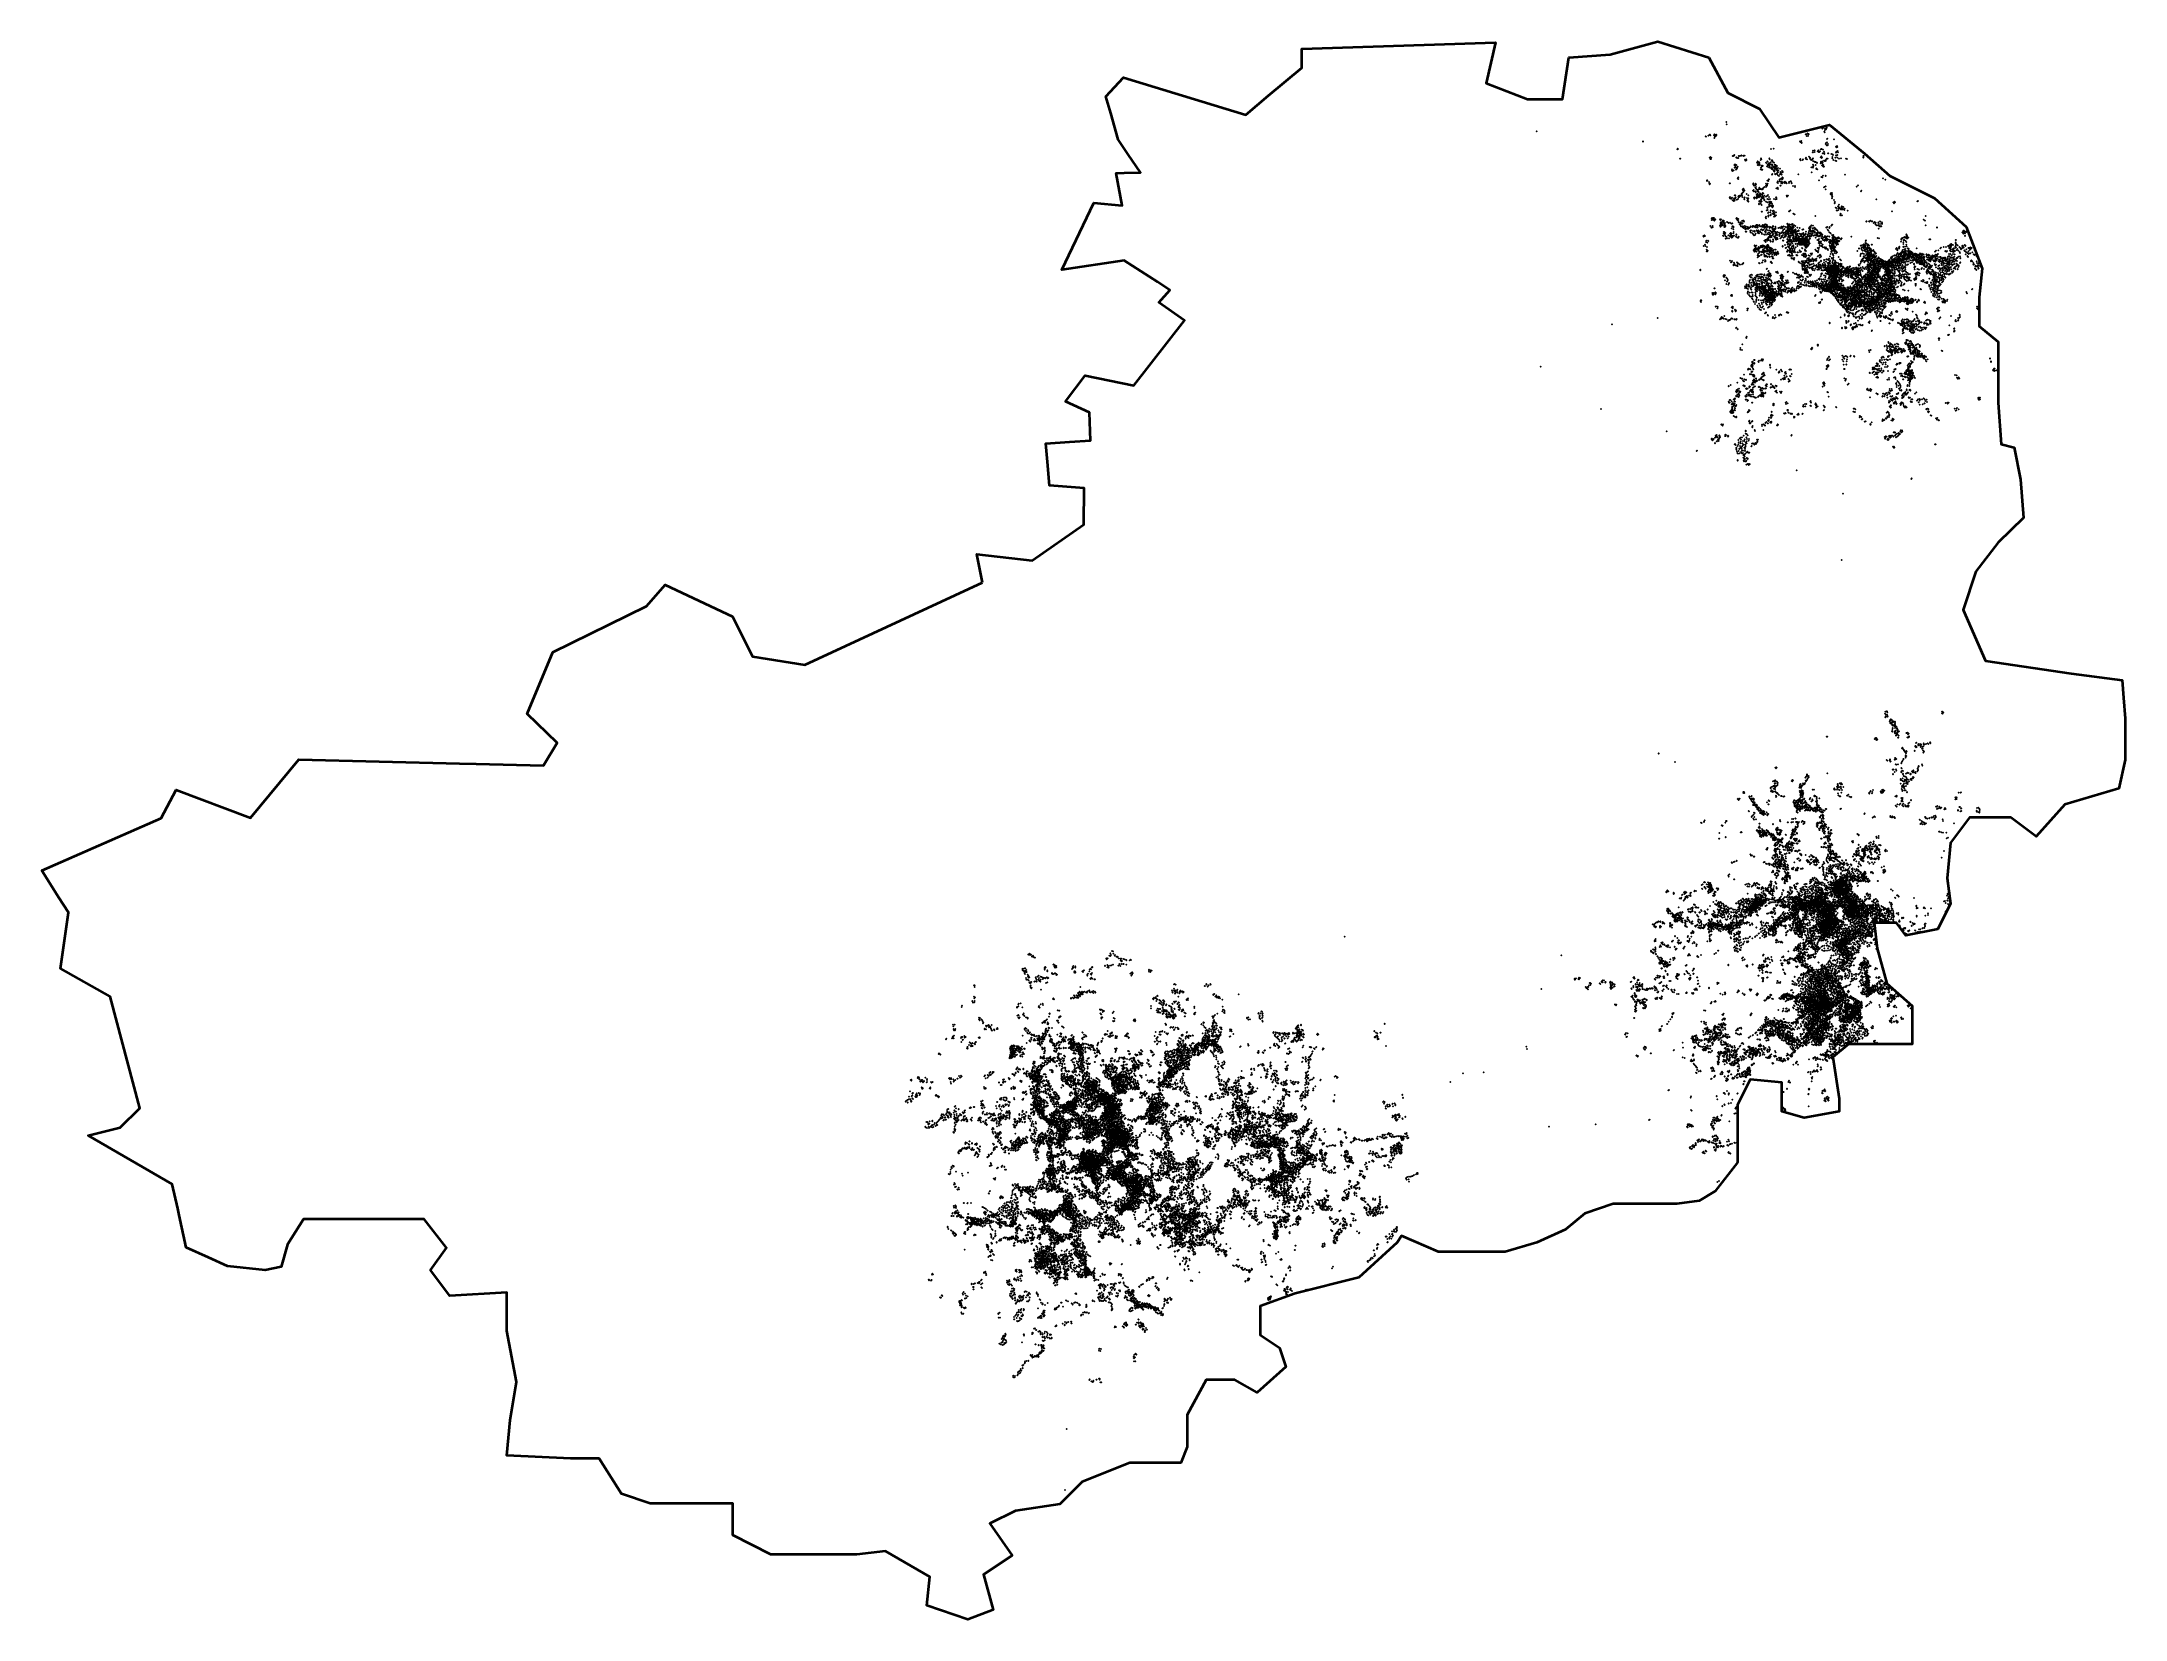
# Model space of a CAD drawing. Header units: millimetres. Extents: x -60275265 to 22802890, y -38578442 to 24337084.
import ezdxf

# ---------------------------------------------------------------- set-up
doc = ezdxf.new("R2010")
doc.units = ezdxf.units.MM
doc.header["$MEASUREMENT"] = 0
doc.layers.add('Outline', color=7, linetype='Continuous', true_color=0x000000)
doc.layers.add('particles', color=7, linetype='Continuous', true_color=0x000000)

msp = doc.modelspace()

# ---------------------------------------------------------------- linework, layer by layer
at = {"layer": 'Outline', "color": 3, "lineweight": 35, "true_color": 0x00ff00}
msp.add_lwpolyline([(-22766740, 2768498), (-22982701, 3903867), (-20785772, 3648506), (-18728752, 5077954), (-18703566, 6532072), (-20087823, 6634519), (-20173635, 7586056), (-20239937, 8318365), (-19293969, 8379568), (-18462149, 8433136), (-18500574, 9543165), (-19452909, 9989642), (-18665657, 11023268), (-16722772, 10627833), (-14703895, 13217719), (-15732354, 13932079), (-15287933, 14430020), (-15789598, 14755359), (-17116552, 15616383), (-19605082, 15233565), (-18322815, 17912883), (-17192838, 17798100), (-17433750, 19099304), (-17114825, 19107914), (-16468728, 19125171), (-16950035, 19836312), (-17357687, 20439109), (-17651708, 21480359), (-17839969, 22148764), (-17141560, 22901490), (-13527342, 21804488), (-12266113, 21421564), (-11355821, 22185356), (-10031218, 23296868), (-10031218, 24049828), (-2315162, 24307632), (-2684050, 22680795), (-1035598, 22043826), (359161, 22043826), (612748, 23700101), (2261319, 23827441), (4163298, 24337084), (6191983, 23700101), (6952806, 22298647), (8220845, 21661442), (8981724, 20514820), (11010412, 21024520), (12405159, 19877851), (13419624, 18986025), (15194898, 18094026), (16462717, 16947413), (17096937, 15291091), (16969997, 14144198), (16969997, 12997517), (17730817, 12360371), (17730817, 10959081), (17730817, 9939740), (17857758, 8283488), (18364920, 8155925), (18618625, 6882021), (18745272, 5352710), (17730817, 4358954), (16843233, 3212343), (16336058, 1683537), (17223878, -355193), (20647264, -864775), (22676114, -1119619), (22735144, -1830303), (22802890, -2648649), (22802890, -4304960), (22549469, -5451582), (20393676, -6088610), (19252505, -7362737), (18237991, -6598475), (16589645, -6598475), (15828837, -7617580), (15702178, -9019048), (15828837, -10038389), (15321604, -11057718), (14053727, -11312563), (13673211, -10803156), (12785450, -10803156), (12912625, -11822204), (13292918, -13223729), (14307431, -14115719), (14307431, -15644525), (13039331, -15644525), (11771230, -15644525), (11137351, -16154225), (11390938, -17810758), (11390938, -18320118), (9996120, -18575021), (9108430, -18320118), (9108430, -17173555), (7840611, -17045992), (7333096, -18065321), (7333096, -19467070), (7333096, -20358836), (6445571, -21505459), (5811691, -21887819), (4924165, -22014924), (3148832, -22014924), (2388023, -22014924), (1246851, -22397507), (486043, -23034488), (-655070, -23544188), (-1923171, -23926255), (-3444858, -23926255), (-4586030, -23926255), (-6054654, -23291001), (-6234364, -23544188), (-7756052, -24945643), (-10291971, -25582566), (-11687011, -26092266), (-11687011, -27239111), (-10926085, -27748576), (-10672498, -28513120), (-11813952, -29532403), (-12701478, -29022703), (-13842532, -29022703), (-14603457, -30424170), (-14603457, -31698402), (-14857045, -32335606), (-16885907, -32335606), (-18787711, -33099869), (-19675413, -33991635), (-21450747, -34246479), (-22464978, -34756179), (-21577393, -36030306), (-22718612, -36794850), (-22338261, -38196316), (-23352492, -38578442), (-24985178, -38030892), (-24858238, -36884047), (-26633572, -35864705), (-27774744, -35992280), (-31198470, -35992280), (-32720158, -35227795), (-32720158, -33953550), (-33480684, -33953550), (-36016838, -33953550), (-37157997, -33571190), (-38045747, -32169724), (-39186859, -32169724), (-41723014, -32042395), (-41596132, -30640929), (-41342486, -29111958), (-41723014, -27073287), (-41723014, -25544304), (-44005287, -25671821), (-44766154, -24652421), (-44132227, -23760654), (-45019800, -22613809), (-46414559, -22613809), (-49838227, -22613809), (-50472341, -23633326), (-50725752, -24525152), (-51359914, -24652421), (-52859811, -24496700), (-53625036, -24148183), (-54510671, -23744431), (-54793508, -22464161), (-54851786, -22200941), (-55069004, -21218204), (-58421730, -19278586), (-57151668, -18959790), (-56364640, -18194094), (-57545153, -13741218), (-59525898, -12618466), (-59208700, -10385872), (-59597885, -9775909), (-60275265, -8714583), (-55513777, -6634562), (-54916831, -5499241), (-51945619, -6622110), (-50015751, -4287009), (-43620119, -4446290), (-42949987, -4462982), (-40264186, -4529578), (-39718068, -3623761), (-40924332, -2462573), (-39895652, -13043), (-36162586, 1824129), (-35413759, 2678843), (-32734501, 1415665), (-32200884, 352624), (-31934328, -179208), (-29852016, -510456), (-22766740, 2768498)], dxfattribs=at)
at = {"layer": 'particles', "color": 93, "true_color": 0x67d435}
for p in [(6892622, 21138696), (6904622, 21044696), (10721622, 20913696), (10725622, 20867696), (10740622, 20902696), (10744622, 20893696), (10746622, 20931696), (10827622, 20868696), (10827622, 20816696), (10845622, 20854696), (10867622, 20840696), (10889622, 20915696), (10896622, 20898696), (-672378, 20760696), (3567622, 20348696), (3573622, 20359696), (4944622, 20037696), (4947622, 20063696), (4951622, 20055696), (4964622, 20062696), (6070622, 20555696), (6077622, 20547696), (6082622, 20547696), (6175622, 20593696), (6224622, 20633696), (6240622, 20634696), (6254622, 20600696), (6397622, 20601696), (6415622, 20646696), (6421622, 20492696), (6428622, 20577696), (6436622, 20629696), (6437622, 20550696), (6439622, 20551696), (6496622, 20622696), (6496622, 20594696), (8679622, 20056696), (8681622, 20051696), (8786622, 20070696), (8787622, 20073696), (9837622, 20361696), (9845622, 20333696), (9885622, 20373696), (9892622, 20295696), (9900622, 20309696), (10057622, 20642696), (10058622, 20643696), (10095622, 20577696), (10099622, 20570696), (10101622, 20638696), (10126622, 20677696), (10156622, 20581696), (10178622, 20652696), (10183622, 20635696), (10346622, 19988696), (10416622, 20004696), (10540622, 19966696), (10557622, 20006696), (10571622, 19942696), (10631622, 19964696), (10650622, 20049696), (10677622, 20050696), (10692622, 20061696), (10747622, 20025696), (10748622, 20027696), (10789622, 19952696), (10805622, 20753696), (10820622, 20715696), (10850622, 20252696), (10862622, 20299696), (10892622, 20197696), (10907622, 20323696), (10913622, 20457696), (10922622, 20466696), (10928622, 20208696), (10944622, 20254696), (11184622, 20445696), (11267622, 20151696), (11277622, 20124696), (11279622, 19948696), (11303622, 20176696), (11324622, 20142696), (11337622, 19978696), (5050622, 19670696), (5056622, 19664696), (5056622, 19664696), (6231622, 19713696), (6253622, 19651696), (6255622, 19737696), (6284622, 19655696), (6293622, 19709696), (7114622, 19192696), (7121622, 19241696), (7121622, 19241696), (7140622, 19178696), (7148622, 19776696), (7173622, 19790696), (7175622, 19793696), (7183622, 19783696), (7185622, 19210696), (7205622, 19786696), (7207622, 19421696), (7213622, 19817696), (7222622, 19427696), (7228622, 19310696), (7236622, 19445696), (7259622, 19382696), (7274622, 19238696), (7280622, 19313696), (7292622, 19723696), (7297622, 19708696), (7299622, 19417696), (7310622, 19269696), (7317622, 19274696), (7334622, 19328696), (7338622, 19696696), (7348622, 19358696), (7372622, 19702696), (7380622, 19776696), (7423622, 19777696), (7436622, 19782696), (7486622, 19790696), (7490622, 19787696), (7497622, 19799696), (7572622, 19780696), (7574622, 19793696), (7623622, 19791696), (7628622, 19792696), (7644622, 19635696), (7650622, 19595696), (7690622, 19640696), (7694622, 19599696), (8111622, 19515696), (8111622, 19515696), (8127622, 19495696), (8139622, 19416696), (8143622, 19564696), (8143622, 19564696), (8159622, 19553696), (8182622, 19438696), (8184622, 19443696), (8184622, 19442696), (8191622, 19401696), (8193622, 19505696), (8209622, 19473696), (8216622, 19520696), (8221622, 19429696), (8265622, 19244696), (8266622, 19611696), (8273622, 19683696), (8273622, 19311696), (8275622, 19682696), (8275622, 19264696), (8280622, 19242696), (8287622, 19641696), (8287622, 19388696), (8299622, 19382696), (8299622, 19382696), (8313622, 19371696), (8315622, 19223696), (8323622, 19226696), (8340622, 19385696), (8346622, 19376696), (8478622, 19515696), (8484622, 19492696), (8513622, 19363696), (8528622, 19558696), (8529622, 19355696), (8541622, 19428696), (8542622, 19553696), (8549622, 19430696), (8558622, 19407696), (8578622, 19491696), (8581622, 19481696), (8593622, 19325696), (8600622, 19421696), (8610622, 19687696), (8611622, 19484696), (8616622, 19642696), (8621622, 19371696), (8625622, 19457696), (8641622, 19310696), (8658622, 19522696), (8680622, 19431696), (8686622, 19284696), (8700622, 19605696), (8701622, 19256696), (8710622, 19574696), (8712622, 19443696), (8715622, 19332696), (8724622, 19404696), (8733622, 19609696), (8734622, 19287696), (8734622, 19241696), (8754622, 19535696), (8776622, 19357696), (8781622, 19207696), (8788622, 19510696), (8794622, 19316696), (8795622, 19167696), (8807622, 19165696), (8808622, 19158696), (8809622, 19204696), (8822622, 19282696), (8827622, 19428696), (8830622, 19292696), (8830622, 19233696), (8832622, 19316696), (8838622, 19362696), (8851622, 19286696), (8853622, 19324696), (8862622, 19412696), (8868622, 19383696), (8869622, 19381696), (8873622, 19318696), (8877622, 19408696), (8880622, 19358696), (8892622, 19215696), (8897622, 19269696), (8912622, 19373696), (8920622, 19238696), (8939622, 19163696), (8956622, 19301696), (8956622, 19120696), (8963622, 19199696), (9036622, 19268696), (9051622, 19135696), (9111622, 19174696), (9139622, 19124696), (9140622, 19169696), (9837622, 19627696), (9846622, 19651696), (9864622, 19606696), (9942622, 19617696), (9946622, 19644696), (9948622, 19642696), (10062622, 19668696), (10068622, 19659696), (10073622, 19708696), (10108622, 19648696), (10185622, 19753696), (10188622, 19752696), (10230622, 19708696), (10232622, 19668696), (10254622, 19634696), (10281622, 19628696), (10285622, 19616696), (10285622, 19326696), (10300622, 19126696), (10332622, 19653696), (10337622, 19922696), (10342622, 19333696), (10343622, 19429696), (10348622, 19917696), (10349622, 19307696), (10350622, 19580696), (10351622, 19686696), (10351622, 19686696), (10366622, 19401696), (10367622, 19371696), (10403622, 19551696), (10417622, 19931696), (10435622, 19534696), (10453622, 19531696), (10453622, 19420696), (10457622, 19413696), (10481622, 19259696), (10486622, 19283696), (10501622, 19255696), (10506622, 19501696), (10511622, 19505696), (10517622, 19247696), (10600622, 19931696), (10654622, 19718696), (10654622, 19488696), (10663622, 19550696), (10673622, 19521696), (10688622, 19757696), (10689622, 19694696), (10698622, 19705696), (10703622, 19399696), (10704622, 19540696), (10705622, 19723696), (10720622, 19480696), (10721622, 19561696), (10729622, 19517696), (10729622, 19431696), (10731622, 19882696), (10732622, 19374696), (10755622, 19378696), (10761622, 19353696), (10767622, 19414696), (10769622, 19879696), (10784622, 19351696), (10786622, 19596696), (10795622, 19571696), (10798622, 19898696), (10805622, 19852696), (10854622, 19617696), (10857622, 19583696), (10859622, 19590696), (10889622, 19675696), (10928622, 19674696), (10929622, 19675696), (10954622, 19882696), (10957622, 19879696), (11076622, 19857696), (11114622, 19685696), (11126622, 19733696), (11129622, 19840696), (11146622, 19822696), (11157622, 19612696), (11234622, 19714696), (11246622, 19594696), (11269622, 19809696), (11272622, 19906696), (11279622, 19579696), (11286622, 19791696), (11313622, 19814696), (11317622, 19714696), (11346622, 19922696), (11381622, 19664696), (11464622, 19680696), (11661622, 19667696), (11701622, 19658696), (12353622, 19719696), (12353622, 19716696), (12362622, 19775696), (12365622, 19773696), (6124622, 18779696), (6127622, 18808696), (6140622, 18806696), (6201622, 18740696), (6213622, 18672696), (6230622, 18652696), (6246622, 18669696), (7032622, 18687696), (7033622, 18687696), (7035622, 18690696), (7349622, 18868696), (7362622, 18915696), (7367622, 18865696), (7368622, 18923696), (7544622, 18449696), (7551622, 18321696), (7557622, 18464696), (7565622, 18403696), (7569622, 18470696), (7572622, 18338696), (7582622, 18465696), (7585622, 18368696), (7586622, 18367696), (7590622, 18458696), (7606622, 18401696), (7609622, 18403696), (7952622, 18389696), (7968622, 18662696), (7970622, 18639696), (7975622, 18686696), (7986622, 18374696), (7987622, 18421696), (7990622, 18382696), (8001622, 18595696), (8004622, 18595696), (8023622, 18610696), (8046622, 18519696), (8046622, 18355696), (8059622, 18624696), (8061622, 18364696), (8063622, 18334696), (8064622, 18679696), (8072622, 18476696), (8076622, 18537696), (8079622, 18653696), (8092622, 18467696), (8136622, 18427696), (8144622, 18379696), (8144622, 18374696), (8167622, 18430696), (8183622, 18343696), (8211622, 18520696), (8215622, 18490696), (8225622, 18464696), (8232622, 18290696), (8254622, 18465696), (8267622, 18456696), (8292622, 18453696), (8331622, 18478696), (8337622, 18453696), (8346622, 18297696), (8366622, 18500696), (8375622, 18287696), (8410622, 18537696), (8477622, 18539696), (8480622, 18670696), (8482622, 18598696), (8487622, 18560696), (8509622, 18623696), (8516622, 18623696), (8517622, 18591696), (8524622, 18797696), (8524622, 18797696), (8540622, 18675696), (8573622, 18786696), (8576622, 18851696), (8589622, 18846696), (8716622, 19031696), (8732622, 19056696), (8835622, 19060696), (8844622, 19048696), (8884622, 18493696), (8903622, 19080696), (8910622, 19054696), (8932622, 18720696), (8934622, 18512696), (8939622, 18482696), (8941622, 18773696), (8955622, 18465696), (8956622, 19007696), (8958622, 18706696), (8995622, 18979696), (9008622, 18766696), (9009622, 18771696), (9020622, 18826696), (9024622, 18853696), (9032622, 19049696), (9046622, 18589696), (9049622, 19078696), (9063622, 18594696), (9071622, 18735696), (9075622, 18871696), (9076622, 19096696), (9078622, 18759696), (9087622, 18755696), (9091622, 18684696), (9098622, 19034696), (9103622, 18757696), (9119622, 18849696), (9120622, 18869696), (9121622, 18731696), (9125622, 18681696), (9127622, 18852696), (9132622, 18929696), (9136622, 18729696), (9147622, 18901696), (9152622, 18899696), (9212622, 18745696), (9214622, 18696696), (9223622, 18718696), (9224622, 18707696), (9228622, 18705696), (9229622, 18758696), (9269622, 18726696), (9283622, 18701696), (9299622, 18691696), (9301622, 18689696), (9390622, 18706696), (9396622, 18734696), (9448622, 18768696), (9478622, 18760696), (9503622, 18693696), (9504622, 18694696), (9552622, 18587696), (9552622, 18581696), (9632622, 18538696), (9633622, 18537696), (9634622, 18584696), (9767622, 19042696), (10585622, 18800696), (10688622, 18946696), (10720622, 18920696), (10749622, 18993696), (10751622, 18992696), (10791622, 18531696), (10796622, 18541696), (10853622, 18568696), (10856622, 18993696), (10860622, 18986696), (10860622, 18985696), (10860622, 18445696), (11067622, 18307696), (11108622, 18301696), (11625622, 19033696), (12091622, 18557696), (12092622, 18557696), (12147622, 18608696), (12149622, 18608696), (12259622, 18367696), (12271622, 18390696), (13142622, 18890696), (13240622, 18831696), (13240622, 18829696), (7023622, 18123696), (7042622, 18145696), (7044622, 18087696), (7076622, 18076696), (7103622, 18069696), (7114622, 18115696), (7148622, 18004696), (7192622, 17986696), (7195622, 18030696), (7197622, 18090696), (7222622, 17992696), (7225622, 18208696), (7234622, 18212696), (7245622, 18078696), (7252622, 18203696), (7262622, 18127696), (7310622, 18040696), (7345622, 18054696), (7354622, 18065696), (7372622, 18153696), (7381622, 18187696), (7387622, 18128696), (7393622, 18178696), (7418622, 18141696), (7429622, 18199696), (7431622, 18165696), (7444622, 18174696), (7479622, 18214696), (7504622, 18231696), (7506622, 18270696), (7506622, 18255696), (7512622, 18195696), (7534622, 18147696), (7606622, 18067696), (7616622, 18049696), (7618622, 18116696), (7625622, 18127696), (7704622, 18265696), (7713622, 18097696), (7734622, 17996696), (7738622, 18016696), (7755622, 18056696), (7758622, 18082696), (7773622, 18092696), (7776622, 18209696), (7777622, 17966696), (7777622, 17962696), (8002622, 18115696), (8004622, 18082696), (8009622, 18090696), (8014622, 18135696), (8083622, 18111696), (8097622, 18092696), (8106622, 18181696), (8109622, 18247696), (8137622, 18270696), (8143622, 18245696), (8145622, 18248696), (8148622, 18131696), (8157622, 18203696), (8157622, 18160696), (8176622, 18218696), (8184622, 18187696), (8187622, 18156696), (8191622, 17872696), (8195622, 18132696), (8197622, 17847696), (8208622, 17954696), (8210622, 17979696), (8214622, 18224696), (8234622, 18223696), (8241622, 18165696), (8257622, 17938696), (8258622, 17976696), (8261622, 18223696), (8263622, 18230696), (8268622, 17880696), (8274622, 17949696), (8276622, 17967696), (8278622, 18049696), (8280622, 18152696), (8287622, 18045696), (8295622, 17975696), (8298622, 17975696), (8304622, 17561696), (8308622, 17828696), (8310622, 18266696), (8310622, 17555696), (8310622, 17555696), (8315622, 18117696), (8315622, 18115696), (8325622, 18220696), (8333622, 18102696), (8333622, 18100696), (8339622, 18152696), (8375622, 18140696), (8379622, 18132696), (8379622, 18081696), (8405622, 18012696), (8414622, 18191696), (8415622, 18038696), (8469622, 17958696), (8476622, 18152696), (8501622, 17616696), (8511622, 17610696), (8516622, 18182696), (8523622, 17709696), (8532622, 18068696), (8533622, 17933696), (8533622, 17724696), (8542622, 17629696), (8550622, 18222696), (8555622, 17510696), (8557622, 18219696), (8585622, 17529696), (8588622, 18050696), (8590622, 17943696), (8595622, 17826696), (8597622, 18137696), (8597622, 17759696), (8604622, 17834696), (8606622, 17868696), (8606622, 17770696), (8626622, 17953696), (8626622, 17823696), (8628622, 17888696), (8634622, 18060696), (8648622, 17889696), (8648622, 17527696), (8657622, 17607696), (8658622, 17950696), (8676622, 17786696), (8692622, 17939696), (8692622, 17887696), (8710622, 17871696), (8714622, 17771696), (8728622, 17818696), (8728622, 17471696), (8734622, 17794696), (8734622, 17728696), (8747622, 17590696), (8751622, 17800696), (8752622, 17761696), (8774622, 17499696), (8774622, 17461696), (8778622, 17600696), (8786622, 17510696), (8797622, 18068696), (8797622, 18063696), (8812622, 17547696), (8814622, 17475696), (8855622, 18046696), (8873622, 18131696), (8876622, 17533696), (8890622, 18129696), (8895622, 18067696), (9305622, 18193696), (9311622, 18193696), (9318622, 18153696), (9346622, 18194696), (9392622, 17564696), (9409622, 17564696), (9445622, 17615696), (9451622, 17610696), (9559622, 17476696), (9565622, 17481696), (9611622, 17451696), (9616622, 17449696), (11052622, 18271696), (11059622, 18249696), (11064622, 18267696), (11065622, 18273696), (11086622, 18262696), (11102622, 18191696), (11102622, 18187696), (11110622, 18105696), (11111622, 18245696), (11112622, 18092696), (11119622, 18156696), (11189622, 18019696), (11215622, 17895696), (11217622, 17938696), (11229622, 17941696), (11256622, 17713696), (11275622, 17704696), (11287622, 17610696), (11307622, 17595696), (11342622, 17768696), (11353622, 17768696), (11366622, 17687696), (11366622, 17618696), (11368622, 17743696), (11370622, 17749696), (11386622, 17832696), (11407622, 17693696), (11412622, 17706696), (11433622, 17676696), (11442622, 17470696), (11448622, 17652696), (11449622, 17478696), (11479622, 17659696), (11486622, 17747696), (11487622, 17770696), (11489622, 17759696), (11489622, 17701696), (11491622, 17715696), (11507622, 17631696), (11524622, 17761696), (11547622, 17663696), (11563622, 17745696), (11599622, 17624696), (11608622, 17681696), (11731622, 17594696), (12869622, 18047696), (12875622, 18045696), (12875622, 18045696), (13496622, 17565696), (13497622, 17565696), (13552622, 17933696), (13583622, 17892696), (13601622, 17955696), (13614622, 17933696), (14507622, 17966696), (14507622, 17966696), (14530622, 17984696), (6256622, 16979696), (6259622, 16986696), (6290622, 16921696), (6303622, 17226696), (6306622, 17289696), (6322622, 17222696), (6325622, 17310696), (6332622, 16950696), (6351622, 16983696), (6353622, 16926696), (6358622, 17292696), (6361622, 17303696), (6364622, 17274696), (6369622, 17300696), (6369622, 17232696), (6377622, 17309696), (6382622, 17302696), (6396622, 17300696), (6411622, 17254696), (6413622, 17201696), (6424622, 17208696), (6432622, 17230696), (6451622, 17252696), (6451622, 17250696), (6638622, 17248696), (6647622, 17016696), (6653622, 17242696), (6653622, 17241696), (6656622, 17229696), (6656622, 16954696), (6666622, 17075696), (6668622, 17127696), (6671622, 17012696), (6672622, 16954696), (6676622, 17251696), (6686622, 17255696), (6702622, 17017696), (6705622, 17088696), (6712622, 17125696), (6713622, 17038696), (6728622, 17184696), (6743622, 17176696), (6745622, 17010696), (6749622, 17044696), (6752622, 17157696), (6760622, 17209696), (6786622, 16684696), (6788622, 17110696), (6791622, 17121696), (6791622, 16678696), (6792622, 16741696), (6796622, 17185696), (6810622, 16668696), (6818622, 16983696), (6819622, 16946696), (6820622, 16751696), (6825622, 17058696), (6844622, 16631696), (6846622, 17109696), (6855622, 16998696), (6855622, 16961696), (6855622, 16960696), (6857622, 16705696), (6918622, 17140696), (6943622, 17129696), (6971622, 16615696), (6984622, 17101696), (7040622, 17114696), (7040622, 16679696), (7050622, 16688696), (7063622, 16700696), (7081622, 16657696), (7087622, 17073696), (7098622, 16687696), (7107622, 16892696), (7130622, 17098696), (7131622, 17094696), (7134622, 16975696), (7161622, 16977696), (7168622, 16697696), (7171622, 16926696), (7171622, 16859696), (7190622, 16946696), (7191622, 16750696), (7287622, 16650696), (7295622, 17282696), (7296622, 16623696), (7308622, 17310696), (7335622, 17229696), (7344622, 17279696), (7366622, 17259696), (7376622, 17181696), (7388622, 17128696), (7425622, 17054696), (7446622, 17137696), (7448622, 17096696), (7454622, 17047696), (7457622, 17029696), (7460622, 17045696), (7464622, 17093696), (7472622, 16966696), (7474622, 16966696), (7513622, 17099696), (7518622, 17191696), (7529622, 17075696), (7532622, 16969696), (7540622, 17088696), (7540622, 16933696), (7557622, 17204696), (7564622, 16961696), (7583622, 16902696), (7589622, 17201696), (7598622, 17158696), (7602622, 16908696), (7617622, 16982696), (7618622, 16922696), (7654622, 16857696), (7655622, 16909696), (7661622, 16879696), (7662622, 16875696), (7664622, 16974696), (7670622, 16756696), (7671622, 16755696), (7687622, 16763696), (7701622, 16873696), (7726622, 16942696), (7754622, 16896696), (7756622, 16869696), (7764622, 16868696), (7781622, 16931696), (7809622, 16912696), (7855622, 16751696), (7856622, 16797696), (7863622, 16970696), (7864622, 16948696), (7876622, 16722696), (7878622, 16807696), (7945622, 16697696), (7948622, 16981696), (7949622, 16942696), (7956622, 16790696), (7976622, 16644696), (7978622, 16982696), (8002622, 16618696), (8013622, 16961696), (8020622, 16791696), (8028622, 16762696), (8036622, 16939696), (8041622, 16626696), (8052622, 16991696), (8070622, 16934696), (8070622, 16675696), (8082622, 16934696), (8090622, 17019696), (8099622, 16808696), (8122622, 17024696), (8124622, 17023696), (8127622, 16961696), (8133622, 16914696), (8134622, 16766696), (8145622, 16928696), (8155622, 17001696), (8156622, 16702696), (8159622, 16982696), (8165622, 16809696), (8178622, 16763696), (8192622, 16699696), (8213622, 17019696), (8231622, 16975696), (8236622, 16778696), (8253622, 16741696), (8272622, 16976696), (8282622, 16840696), (8283622, 16974696), (8299622, 16707696), (8303622, 16849696), (8313622, 16978696), (8316622, 16670696), (8317622, 16668696), (8322622, 16957696), (8329622, 16995696), (8341622, 17030696), (8343622, 16810696), (8359622, 16951696), (8378622, 17000696), (8384622, 17012696), (8389622, 16837696), (8398622, 16986696), (8400622, 16654696), (8403622, 17044696), (8415622, 16642696), (8418622, 17035696), (8420622, 16908696), (8421622, 16936696), (8433622, 16776696), (8443622, 17050696), (8443622, 17043696), (8452622, 16939696), (8458622, 16934696), (8458622, 16796696), (8458622, 16719696), (8459622, 17330696), (8461622, 16765696), (8472622, 17360696), (8472622, 16822696), (8473622, 16642696), (8475622, 17293696), (8481622, 17293696), (8483622, 16950696), (8488622, 17040696), (8491622, 16971696), (8506622, 16860696), (8514622, 17010696), (8520622, 17029696), (8536622, 16680696), (8542622, 16941696), (8552622, 16816696), (8555622, 16653696), (8566622, 16721696), (8571622, 17393696), (8571622, 17363696), (8588622, 17415696), (8589622, 16956696), (8602622, 16718696), (8618622, 16904696), (8618622, 16644696), (8624622, 16807696), (8637622, 16618696), (8642622, 16676696), (8658622, 16943696), (8658622, 16783696), (8659622, 17431696), (8662622, 17414696), (8690622, 16757696), (8709622, 16724696), (8715622, 16907696), (8737622, 16843696), (8740622, 16861696), (8741622, 16940696), (8744622, 16623696), (8745622, 16724696), (8748622, 16982696), (8748622, 16959696), (8748622, 16769696), (8755622, 16655696), (8764622, 16670696), (8791622, 16882696), (8794622, 17354696), (8799622, 16844696), (8804622, 16764696), (8805622, 16800696), (8814622, 17433696), (8836622, 17371696), (8841622, 16866696), (8850622, 16955696), (8851622, 16751696), (8854622, 16752696), (8854622, 16676696), (8857622, 16899696), (8860622, 16740696), (8879622, 17405696), (8882622, 16732696), (8898622, 16728696), (8899622, 16634696), (8902622, 16686696), (8923622, 16742696), (8932622, 16621696), (8969622, 16900696), (8990622, 16722696), (9001622, 16641696), (9022622, 16913696), (9040622, 16683696), (9076622, 16894696), (9085622, 16953696), (9092622, 16739696), (9092622, 16738696), (9105622, 16716696), (9105622, 16712696), (9106622, 16953696), (9109622, 16918696), (9122622, 16948696), (9123622, 16917696), (9126622, 16902696), (9137622, 16746696), (9150622, 16630696), (9151622, 16814696), (9152622, 16809696), (9159622, 16965696), (9164622, 16701696), (9173622, 16837696), (9180622, 16712696), (9183622, 16966696), (9223622, 16860696), (9227622, 16738696), (9237622, 16654696), (9242622, 16948696), (9248622, 16625696), (9267622, 16704696), (9273622, 16617696), (9277622, 16792696), (9286622, 16779696), (9289622, 16787696), (9295622, 16685696), (9318622, 16932696), (9322622, 17060696), (9326622, 16832696), (9329622, 16935696), (9330622, 17072696), (9330622, 16953696), (9335622, 16919696), (9336622, 16725696), (9337622, 16861696), (9339622, 16663696), (9342622, 16848696), (9342622, 16764696), (9343622, 16892696), (9344622, 16686696), (9356622, 17003696), (9357622, 16921696), (9359622, 16974696), (9365622, 17056696), (9371622, 16998696), (9374622, 16831696), (9375622, 16935696), (9376622, 16893696), (9377622, 16865696), (9380622, 16768696), (9382622, 16628696), (9384622, 16873696), (9385622, 16856696), (9385622, 16781696), (9387622, 16688696), (9395622, 16756696), (9399622, 16691696), (9405622, 17021696), (9412622, 17046696), (9413622, 17039696), (9424622, 16813696), (9436622, 16875696), (9438622, 16968696), (9441622, 16952696), (9444622, 16839696), (9450622, 16763696), (9451622, 16956696), (9459622, 16874696), (9464622, 16699696), (9468622, 16720696), (9476622, 16893696), (9482622, 16844696), (9487622, 17058696), (9490622, 17043696), (9490622, 16705696), (9491622, 16615696), (9497622, 17039696), (9499622, 16708696), (9502622, 16782696), (9506622, 16768696), (9515622, 16914696), (9521622, 16960696), (9529622, 16888696), (9535622, 16875696), (9539622, 17067696), (9539622, 16747696), (9539622, 16643696), (9540622, 16814696), (9542622, 16671696), (9554622, 17019696), (9560622, 16993696), (9567622, 16629696), (9569622, 16701696), (9570622, 16816696), (9572622, 16938696), (9573622, 16716696), (9607622, 17007696), (9609622, 16729696), (9611622, 16778696), (9620622, 16763696), (9636622, 16837696), (9640622, 16707696), (9640622, 16687696), (9642622, 16980696), (9645622, 16846696), (9650622, 16829696), (9654622, 16824696), (9658622, 16649696), (9659622, 16807696), (9666622, 16733696), (9666622, 16622696), (9683622, 16656696), (9689622, 16749696), (9700622, 16619696), (9719622, 16921696), (9721622, 16673696), (9728622, 16664696), (9740622, 16785696), (9773622, 16812696), (9773622, 16789696), (9803622, 16678696), (9814622, 16905696), (9854622, 16647696), (9858622, 16672696), (9870622, 16653696), (9883622, 16644696), (9917622, 16683696), (9929622, 16840696), (9958622, 16847696), (9968622, 16705696), (9968622, 16651696), (10009622, 16641696), (10035622, 16633696), (10051622, 16679696), (10069622, 16764696), (10121622, 16645696), (10160622, 16662696), (10174622, 16735696), (10191622, 16892696), (10194622, 16782696), (10197622, 16674696), (10204622, 16881696), (10206622, 16932696), (10218622, 16851696), (10227622, 16848696), (10236622, 16957696), (10239622, 16830696), (10245622, 16673696), (10246622, 16775696), (10259622, 16923696), (10271622, 16797696), (10271622, 16754696), (10275622, 16989696), (10276622, 16801696), (10280622, 17009696), (10286622, 17018696), (10294622, 16661696), (10297622, 16667696), (10300622, 16641696), (10308622, 16741696), (10321622, 16786696), (10337622, 16893696), (10342622, 16683696), (10346622, 16814696), (10351622, 16993696), (10355622, 16892696), (10358622, 16755696), (10404622, 16916696), (10404622, 16776696), (10414622, 16765696), (10420622, 16714696), (10429622, 16620696), (10433622, 16850696), (10440622, 17380696), (10440622, 17380696), (10440622, 16890696), (10447622, 17390696), (10454622, 16851696), (10464622, 16618696), (10465622, 16708696), (10478622, 16834696), (10508622, 16664696), (10510622, 16640696), (10517622, 16698696), (10521622, 16810696), (10533622, 16633696), (10537622, 16732696), (10549622, 16742696), (10582622, 16705696), (10617622, 16704696), (10628622, 16737696), (10633622, 16699696), (10654622, 16648696), (10678622, 16698696), (10682622, 16656696), (10718622, 16643696), (10884622, 16927696), (10886622, 16924696), (10916622, 16946696), (10931622, 16837696), (10958622, 16796696), (11000622, 16904696), (11000622, 16734696), (11005622, 16902696), (11012622, 16944696), (11013622, 16943696), (11037622, 16706696), (11051622, 16689696), (11081622, 17004696), (11111622, 17034696), (11111622, 17034696), (11111622, 16628696), (11121622, 17039696), (11154622, 16622696), (11158622, 16622696), (11436622, 17405696), (11497622, 17407696), (11499622, 17417696), (12475622, 17175696), (12477622, 17164696), (12491622, 17173696), (12578622, 17169696), (12595622, 17155696), (12629622, 17195696), (12692622, 17175696), (12715622, 17169696), (12765622, 17109696), (12806622, 17150696), (12834622, 17064696), (12843622, 17045696), (12844622, 17114696), (12891622, 17010696), (12951622, 16992696), (12956622, 17071696), (12959622, 17128696), (12962622, 16882696), (12965622, 16879696), (12969622, 16883696), (13004622, 16988696), (13016622, 17172696), (13021622, 16957696), (13022622, 17069696), (13035622, 17160696), (13054622, 16991696), (13077622, 16973696), (13100622, 17129696), (13105622, 17069696), (13106622, 17087696), (14066622, 16648696), (14097622, 16619696), (14761622, 17235696), (14762622, 17234696), (14809622, 17197696), (14809622, 17196696), (14839622, 17387696), (14842622, 17007696), (15289622, 16931696), (15289622, 16914696), (15289622, 16914696), (16301622, 16739696), (16307622, 16735696), (16317622, 16741696), (16339622, 16676696), (16344622, 16685696), (16345622, 16803696), (16350622, 16786696), (16354622, 16705696), (16357622, 16804696), (16361622, 16755696), (16367622, 16721696), (16376622, 16797696), (16383622, 16710696), (16404622, 16697696), (16413622, 16736696), (16421622, 16764696), (16426622, 16757696), (16462622, 16746696), (16484622, 16836696), (16484622, 16822696), (16485622, 16784696), (16500622, 16830696), (5976622, 16589696), (5988622, 16192696), (5988622, 16192696), (5990622, 16561696), (6023622, 16613696), (6038622, 16586696), (6041622, 16245696), (6062622, 16186696), (6088622, 16351696), (6103622, 16398696), (6108622, 16038696), (6110622, 15978696), (6124622, 16154696), (6125622, 16154696), (6133622, 15981696), (6136622, 16316696), (6155622, 16006696), (6161622, 16406696), (6175622, 16382696), (6760622, 16598696), (6769622, 16587696), (6862622, 16576696), (6865622, 16485696), (6907622, 16552696), (6918622, 16498696), (6926622, 16495696), (7003622, 16496696), (7035622, 16576696), (7059622, 16610696), (7074622, 16575696), (7087622, 16530696), (7091622, 16560696), (7102622, 16586696), (7104622, 16522696), (7107622, 16613696), (7115622, 16540696), (7129622, 16530696), (7139622, 16545696), (7145622, 16580696), (7177622, 16593696), (7197622, 16604696), (7274622, 16556696), (7338622, 16514696), (7370622, 16525696), (7382622, 16561696), (7981622, 16014696), (7987622, 16023696), (8015622, 15976696), (8016622, 15997696), (8016622, 15956696), (8017622, 16032696), (8018622, 16214696), (8022622, 16184696), (8027622, 16082696), (8031622, 15995696), (8037622, 15988696), (8054622, 16045696), (8055622, 16050696), (8056622, 16193696), (8060622, 15971696), (8061622, 16123696), (8084622, 16197696), (8089622, 16049696), (8098622, 15966696), (8099622, 16062696), (8122622, 16064696), (8124622, 16040696), (8132622, 16097696), (8144622, 15811696), (8150622, 16036696), (8150622, 15813696), (8162622, 16087696), (8163622, 15865696), (8171622, 16077696), (8177622, 16143696), (8182622, 15996696), (8194622, 15903696), (8208622, 15958696), (8209622, 15795696), (8211622, 16088696), (8223622, 15950696), (8240622, 16127696), (8268622, 16187696), (8270622, 15828696), (8281622, 16142696), (8282622, 15961696), (8287622, 16186696), (8293622, 15943696), (8309622, 15842696), (8310622, 16138696), (8322622, 16199696), (8324622, 15980696), (8330622, 16140696), (8334622, 15945696), (8338622, 16171696), (8359622, 16214696), (8362622, 16041696), (8365622, 16178696), (8368622, 15968696), (8377622, 15972696), (8378622, 15903696), (8384622, 16158696), (8389622, 15996696), (8400622, 15985696), (8403622, 15836696), (8404622, 16193696), (8410622, 16084696), (8412622, 15953696), (8412622, 15792696), (8414622, 16396696), (8428622, 15819696), (8434622, 16006696), (8443622, 16431696), (8443622, 15960696), (8453622, 16141696), (8458622, 16163696), (8460622, 16344696), (8464622, 16360696), (8473622, 15807696), (8476622, 16122696), (8483622, 16446696), (8490622, 16170696), (8496622, 16064696), (8502622, 16128696), (8503622, 15987696), (8505622, 15977696), (8509622, 16162696), (8521622, 15890696), (8525622, 16406696), (8531622, 16034696), (8532622, 16226696), (8534622, 16103696), (8537622, 16500696), (8537622, 16204696), (8542622, 16446696), (8546622, 16213696), (8547622, 15987696), (8550622, 16038696), (8555622, 15981696), (8557622, 16505696), (8557622, 15877696), (8559622, 16144696), (8561622, 16223696), (8568622, 16209696), (8569622, 16007696), (8572622, 16514696), (8575622, 16158696), (8576622, 16000696), (8580622, 16537696), (8581622, 16426696), (8583622, 16546696), (8586622, 16502696), (8590622, 15842696), (8599622, 16136696), (8602622, 16104696), (8606622, 16566696), (8606622, 16536696), (8613622, 16111696), (8615622, 15972696), (8616622, 15933696), (8620622, 16131696), (8629622, 16410696), (8633622, 16029696), (8636622, 16115696), (8638622, 16066696), (8640622, 16086696), (8642622, 15888696), (8649622, 16420696), (8650622, 16058696), (8658622, 16054696), (8658622, 15985696), (8662622, 16366696), (8662622, 16080696), (8664622, 16538696), (8666622, 16556696), (8674622, 16114696), (8677622, 16008696), (8692622, 16550696), (8695622, 16595696), (8701622, 16062696), (8703622, 16549696), (8703622, 15932696), (8705622, 16026696), (8706622, 16601696), (8713622, 15874696), (8715622, 16085696), (8719622, 16033696), (8731622, 15851696), (8743622, 16362696), (8752622, 15965696), (8754622, 16447696), (8758622, 16361696), (8758622, 16002696), (8766622, 16427696), (8784622, 15910696), (8788622, 16044696), (8790622, 16575696), (8790622, 16570696), (8803622, 15824696), (8808622, 15924696), (8819622, 16537696), (8827622, 15845696), (8840622, 15869696), (8849622, 16493696), (8854622, 15850696), (8860622, 15935696), (8866622, 16524696), (8866622, 16035696), (8867622, 16603696), (8873622, 16441696), (8877622, 15893696), (8893622, 15835696), (8896622, 16519696), (8898622, 15899696), (8905622, 16460696), (8919622, 16524696), (8934622, 16473696), (8939622, 15937696), (8945622, 15956696), (8952622, 15867696), (8968622, 15890696), (9012622, 16582696), (9046622, 16491696), (9090622, 16587696), (9101622, 16531696), (9106622, 16568696), (9114622, 16579696), (9134622, 16156696), (9135622, 16160696), (9146622, 16188696), (9157622, 16409696), (9158622, 16405696), (9160622, 16401696), (9185622, 16526696), (9202622, 16548696), (9229622, 16582696), (9230622, 16227696), (9235622, 16591696), (9248622, 16608696), (9257622, 16105696), (9260622, 16563696), (9266622, 16584696), (9283622, 16118696), (9309622, 16329696), (9311622, 15961696), (9322622, 15958696), (9325622, 16471696), (9331622, 16460696), (9333622, 16008696), (9334622, 16250696), (9334622, 16030696), (9340622, 16379696), (9351622, 16549696), (9359622, 16177696), (9359622, 15815696), (9365622, 16549696), (9372622, 16288696), (9372622, 16287696), (9375622, 16407696), (9382622, 16586696), (9385622, 16153696), (9391622, 16117696), (9393622, 16127696), (9395622, 16447696), (9401622, 15802696), (9404622, 16367696), (9405622, 16250696), (9409622, 15841696), (9409622, 15837696), (9412622, 15998696), (9415622, 15946696), (9416622, 16364696), (9417622, 16605696), (9417622, 16195696), (9419622, 16451696), (9422622, 16005696), (9423622, 16532696), (9426622, 16074696), (9427622, 16471696), (9436622, 16607696), (9439622, 15958696), (9443622, 16039696), (9444622, 16265696), (9444622, 15801696), (9445622, 16428696), (9447622, 16544696), (9457622, 16046696), (9458622, 16029696), (9461622, 16247696), (9462622, 15938696), (9475622, 15793696), (9480622, 16335696), (9483622, 16111696), (9484622, 16386696), (9484622, 15925696), (9494622, 16429696), (9503622, 16607696), (9504622, 15934696), (9510622, 16170696), (9512622, 15887696), (9514622, 15875696), (9514622, 15820696), (9518622, 15975696), (9522622, 16007696), (9528622, 16292696), (9529622, 16374696), (9531622, 16291696), (9531622, 16021696), (9538622, 16085696), (9542622, 15808696), (9546622, 16490696), (9553622, 16087696), (9554622, 16087696), (9558622, 16521696), (9559622, 16590696), (9560622, 16589696), (9560622, 16376696), (9565622, 15946696), (9566622, 16215696), (9573622, 16147696), (9576622, 16505696), (9581622, 16445696), (9582622, 16551696), (9582622, 16449696), (9585622, 16586696), (9603622, 16454696), (9606622, 16008696), (9614622, 16063696), (9619622, 16467696), (9623622, 16378696), (9635622, 16490696), (9638622, 15945696), (9638622, 15939696), (9641622, 16486696), (9643622, 16440696), (9660622, 16131696), (9661622, 16555696), (9663622, 16280696), (9664622, 16263696), (9671622, 16535696), (9673622, 16555696), (9675622, 16504696), (9676622, 16381696), (9679622, 16377696), (9687622, 15827696), (9690622, 16425696), (9699622, 15810696), (9700622, 16382696), (9711622, 16452696), (9711622, 16439696), (9719622, 16493696), (9721622, 15938696), (9723622, 16182696), (9724622, 16489696), (9724622, 16441696), (9725622, 16274696), (9730622, 15819696), (9738622, 16595696), (9748622, 16286696), (9752622, 16583696), (9752622, 16520696), (9752622, 16279696), (9754622, 15940696), (9758622, 16569696), (9765622, 16405696), (9766622, 16442696), (9775622, 16568696), (9780622, 16317696), (9781622, 16507696), (9781622, 16362696), (9783622, 16307696), (9788622, 16386696), (9789622, 16493696), (9801622, 16296696), (9804622, 16494696), (9809622, 16239696), (9810622, 16556696), (9823622, 16376696), (9824622, 16365696), (9824622, 16020696), (9824622, 16020696), (9828622, 16332696), (9830622, 15942696), (9833622, 16473696), (9836622, 16450696), (9839622, 16573696), (9840622, 16351696), (9845622, 16248696), (9847622, 16413696), (9848622, 16473696), (9852622, 16582696), (9854622, 16418696), (9856622, 16434696), (9859622, 16461696), (9861622, 16324696), (9863622, 16383696), (9868622, 16369696), (9868622, 15962696), (9876622, 16398696), (9877622, 16233696), (9880622, 16357696), (9886622, 16481696), (9890622, 16373696), (9890622, 16279696), (9891622, 16463696), (9894622, 16567696), (9895622, 16400696), (9897622, 16302696), (9904622, 16582696), (9904622, 16467696), (9905622, 16340696), (9909622, 16112696), (9910622, 16107696), (9911622, 16336696), (9912622, 16497696), (9912622, 15827696), (9913622, 15832696), (9916622, 16315696), (9919622, 16097696), (9921622, 16245696), (9923622, 16293696), (9924622, 16235696), (9928622, 16491696), (9933622, 16553696), (9934622, 16348696), (9936622, 16273696), (9937622, 16350696), (9938622, 16490696), (9942622, 16374696), (9946622, 16540696), (9949622, 16437696), (9958622, 15879696), (9964622, 15796696), (9967622, 16436696), (9970622, 16266696), (9971622, 16427696), (9975622, 16379696), (9978622, 16254696), (9979622, 16592696), (9982622, 16398696), (9983622, 16433696), (9992622, 16367696), (9993622, 16452696), (9996622, 16311696), (9999622, 16250696), (9999622, 16203696), (10000622, 15824696), (10001622, 16450696), (10001622, 15882696), (10001622, 15850696), (10004622, 16251696), (10008622, 16406696), (10016622, 16332696), (10019622, 16355696), (10022622, 16500696), (10023622, 16207696), (10024622, 16058696), (10025622, 16353696), (10025622, 16002696), (10027622, 16477696), (10033622, 16260696), (10034622, 16199696), (10038622, 16340696), (10038622, 16187696), (10038622, 15883696), (10039622, 16379696), (10042622, 16293696), (10048622, 15886696), (10051622, 16253696), (10052622, 16445696), (10053622, 16131696), (10055622, 16370696), (10058622, 16530696), (10059622, 16419696), (10061622, 16545696), (10061622, 15842696), (10065622, 16292696), (10068622, 16413696), (10068622, 16191696), (10070622, 16506696), (10071622, 15984696), (10076622, 16495696), (10082622, 16117696), (10084622, 15814696), (10085622, 16198696), (10086622, 16544696), (10088622, 16139696), (10094622, 16212696), (10095622, 16502696), (10101622, 16414696), (10102622, 16297696), (10102622, 16213696), (10112622, 16348696), (10114622, 16471696), (10118622, 16330696), (10119622, 16396696), (10121622, 16249696), (10121622, 16221696), (10128622, 16571696), (10130622, 16551696), (10133622, 16360696), (10138622, 16181696), (10145622, 16234696), (10147622, 16603696), (10155622, 16459696), (10158622, 16212696), (10159622, 16321696), (10169622, 16392696), (10170622, 16355696), (10171622, 16341696), (10173622, 15812696), (10175622, 16244696), (10180622, 16339696), (10195622, 16391696), (10199622, 16283696), (10200622, 16560696), (10215622, 16599696), (10217622, 16471696), (10217622, 16293696), (10219622, 16560696), (10228622, 15795696), (10235622, 16494696), (10245622, 16584696), (10262622, 15883696), (10276622, 16571696), (10291622, 15843696), (10298622, 15877696), (10302622, 16606696), (10312622, 15891696), (10360622, 16604696), (10418622, 16614696), (10448622, 16040696), (10461622, 16517696), (10488622, 15984696), (10506622, 15994696), (10507622, 16586696), (10513622, 15982696), (10519622, 16424696), (10523622, 15974696), (10537622, 16102696), (10551622, 15931696), (10562622, 16432696), (10563622, 15983696), (10567622, 16575696), (10578622, 16063696), (10581622, 16314696), (10584622, 16354696), (10584622, 16319696), (10590622, 16471696), (10590622, 16124696), (10591622, 15796696), (10603622, 16573696), (10611622, 16203696), (10616622, 16262696), (10619622, 16603696), (10620622, 16363696), (10632622, 15840696), (10639622, 16352696), (10658622, 15822696), (10662622, 16374696), (10665622, 16588696), (10673622, 16186696), (10675622, 16292696), (10684622, 16502696), (10698622, 16183696), (10711622, 16209696), (10720622, 16578696), (10723622, 16480696), (10727622, 16233696), (10733622, 16239696), (10733622, 16239696), (10735622, 16500696), (10737622, 16153696), (10747622, 16141696), (10753622, 16430696), (10787622, 16535696), (10795622, 16423696), (10798622, 16403696), (10801622, 16138696), (10813622, 16124696), (10814622, 16399696), (10818622, 16141696), (10824622, 16437696), (10827622, 16581696), (10837622, 16429696), (10841622, 16085696), (10842622, 16521696), (10854622, 16446696), (10865622, 16141696), (10872622, 16101696), (10876622, 16078696), (10880622, 16406696), (10888622, 16489696), (10896622, 16561696), (10912622, 16420696), (10916622, 16578696), (10926622, 16574696), (10933622, 16448696), (10939622, 16071696), (10939622, 16071696), (10945622, 16033696), (10983622, 16567696), (10983622, 16348696), (10985622, 16437696), (10997622, 16559696), (11020622, 16217696), (11024622, 16316696), (11025622, 16294696), (11027622, 16176696), (11030622, 16416696), (11034622, 16385696), (11044622, 16422696), (11045622, 16114696), (11050622, 15869696), (11056622, 16328696), (11064622, 16062696), (11068622, 16411696), (11075622, 16068696), (11076622, 16356696), (11076622, 16183696), (11077622, 16056696), (11080622, 15977696), (11082622, 15943696), (11084622, 16411696), (11088622, 16148696), (11089622, 16274696), (11097622, 16004696), (11101622, 16173696), (11101622, 16121696), (11103622, 16186696), (11107622, 16234696), (11120622, 16407696), (11121622, 16505696), (11123622, 16130696), (11125622, 16106696), (11128622, 16613696), (11129622, 16231696), (11130622, 16331696), (11130622, 16141696), (11130622, 16001696), (11133622, 16547696), (11134622, 16379696), (11137622, 16405696), (11137622, 15877696), (11142622, 16436696), (11143622, 16556696), (11144622, 16293696), (11144622, 16255696), (11145622, 16010696), (11148622, 16522696), (11148622, 16454696), (11150622, 16224696), (11150622, 16097696), (11152622, 16222696), (11153622, 15845696), (11155622, 16279696), (11155622, 16080696), (11155622, 15801696), (11165622, 16131696), (11166622, 16397696), (11166622, 16126696), (11168622, 16467696), (11169622, 16256696), (11174622, 16570696), (11174622, 16019696), (11176622, 16191696), (11186622, 16192696), (11187622, 16387696), (11188622, 16163696), (11189622, 15997696), (11191622, 16302696), (11192622, 15993696), (11193622, 16424696), (11194622, 16362696), (11200622, 16133696), (11206622, 16422696), (11208622, 15988696), (11211622, 16124696), (11212622, 16424696), (11214622, 16331696), (11216622, 16053696), (11217622, 16532696), (11219622, 15915696), (11233622, 16349696), (11236622, 16005696), (11240622, 15993696), (11242622, 16458696), (11244622, 16464696), (11245622, 16312696), (11246622, 16145696), (11247622, 16514696), (11253622, 16422696), (11255622, 16494696), (11263622, 15891696), (11276622, 16380696), (11281622, 16229696), (11282622, 16274696), (11283622, 15972696), (11289622, 16483696), (11289622, 15935696), (11293622, 16463696), (11300622, 15937696), (11304622, 16332696), (11321622, 16412696), (11331622, 16342696), (11333622, 16277696), (11337622, 16523696), (11341622, 16260696), (11351622, 16383696), (11365622, 16492696), (11375622, 16537696), (11385622, 16396696), (11388622, 16401696), (11392622, 16373696), (11397622, 16382696), (11404622, 16492696), (11469622, 16453696), (11473622, 16500696), (11490622, 16490696), (11880622, 16556696), (12112622, 15983696), (12177622, 16092696), (12179622, 16077696), (12182622, 16077696), (12232622, 15790696), (12253622, 15861696), (12254622, 16195696), (12263622, 16200696), (12267622, 15877696), (12276622, 16095696), (12285622, 16045696), (12286622, 16118696), (12305622, 16214696), (12324622, 16140696), (12331622, 15996696), (12333622, 15900696), (12354622, 16235696), (12363622, 16256696), (12367622, 16123696), (12373622, 16171696), (12376622, 16237696), (12381622, 16085696), (12383622, 15869696), (12385622, 16185696), (12386622, 16202696), (12392622, 16190696), (12394622, 16007696), (12395622, 16137696), (12407622, 16197696), (12407622, 16000696), (12410622, 16055696), (12411622, 16033696), (12421622, 16247696), (12421622, 15987696), (12425622, 16245696), (12436622, 16038696), (12437622, 16308696), (12441622, 15796696), (12442622, 16172696), (12446622, 16117696), (12451622, 15966696), (12452622, 16385696), (12454622, 16208696), (12460622, 16112696), (12464622, 16414696), (12471622, 15963696), (12477622, 15874696), (12478622, 16300696), (12495622, 16075696), (12500622, 15848696), (12508622, 16042696), (12512622, 16253696), (12513622, 16113696), (12516622, 15930696), (12516622, 15793696), (12529622, 16191696), (12530622, 15985696), (12532622, 16101696), (12534622, 16134696), (12539622, 16075696), (12543622, 15897696), (12551622, 15881696), (12552622, 15937696), (12558622, 15834696), (12559622, 16235696), (12561622, 16224696), (12563622, 15802696), (12565622, 15919696), (12565622, 15825696), (12570622, 15828696), (12576622, 16202696), (12592622, 16014696), (12594622, 15850696), (12595622, 16077696), (12597622, 15997696), (12600622, 16122696), (12601622, 16007696), (12603622, 15906696), (12608622, 15856696), (12611622, 16024696), (12614622, 15902696), (12624622, 16067696), (12631622, 15818696), (12641622, 16001696), (12643622, 16018696), (12643622, 16018696), (12649622, 15951696), (12650622, 16084696), (12655622, 16044696), (12656622, 15919696), (12662622, 15806696), (12666622, 16052696), (12677622, 15847696), (12679622, 15890696), (12695622, 16247696), (12697622, 16243696), (12698622, 15989696), (12704622, 16244696), (12742622, 15824696), (12749622, 15812696), (12755622, 16022696), (12760622, 15855696), (12767622, 15984696), (12809622, 15935696), (12811622, 15943696), (12825622, 15871696), (12855622, 15896696), (12876622, 15785696), (12931622, 16508696), (12932622, 16509696), (12986622, 16488696), (13576622, 15796696), (13609622, 15812696), (13659622, 16074696), (13659622, 16066696), (13662622, 15796696), (13667622, 16099696), (13676622, 16089696), (13687622, 16112696), (13688622, 15858696), (13707622, 16067696), (13715622, 16071696), (13715622, 16015696), (13721622, 15905696), (13761622, 15846696), (13780622, 16134696), (13781622, 16079696), (13785622, 16165696), (13796622, 16125696), (13797622, 15880696), (13822622, 15856696), (13831622, 15790696), (13844622, 15818696), (13847622, 15829696), (13858622, 16354696), (13858622, 15924696), (13860622, 15902696), (13865622, 15931696), (13866622, 15902696), (13869622, 16463696), (13871622, 16446696), (13872622, 15897696), (13875622, 15854696), (13889622, 16499696), (13890622, 15868696), (13906622, 15985696), (13910622, 16495696), (13913622, 16498696), (13914622, 16501696), (13915622, 15792696), (13920622, 15939696), (13928622, 16031696), (13944622, 15964696), (13949622, 16264696), (13953622, 16332696), (13953622, 16147696), (13954622, 16162696), (13961622, 15928696), (13963622, 15786696), (13970622, 16413696), (13974622, 16536696), (13977622, 16435696), (13981622, 15898696), (13982622, 15847696), (13983622, 15854696), (13986622, 15974696), (13994622, 16061696), (13996622, 16432696), (14000622, 16527696), (14006622, 16553696), (14022622, 15789696), (14023622, 16167696), (14028622, 15989696), (14028622, 15875696), (14032622, 16068696), (14035622, 15938696), (14035622, 15794696), (14040622, 15829696), (14048622, 16387696), (14049622, 15993696), (14051622, 16512696), (14067622, 15857696), (14068622, 16582696), (14069622, 15890696), (14074622, 16349696), (14075622, 16543696), (14075622, 16240696), (14087622, 16171696), (14099622, 15984696), (14103622, 16479696), (14110622, 16564696), (14113622, 15836696), (14123622, 16090696), (14127622, 15787696), (14138622, 15843696), (14138622, 15829696), (14141622, 15860696), (14148622, 16514696), (14150622, 15934696), (14156622, 15785696), (14160622, 16027696), (14164622, 15819696), (14167622, 15889696), (14167622, 15865696), (14170622, 16076696), (14170622, 15979696), (14200622, 15908696), (14203622, 15817696), (14205622, 15971696), (14207622, 15879696), (14219622, 15972696), (14225622, 15935696), (14227622, 15938696), (14239622, 15861696), (14250622, 15976696), (14272622, 15922696), (14277622, 15840696), (14279622, 15919696), (14287622, 15954696), (14296622, 15884696), (14312622, 15916696), (14335622, 15802696), (14342622, 15838696), (14372622, 15885696), (14377622, 15813696), (14388622, 15819696), (14394622, 15814696), (14428622, 15805696), (14433622, 15887696), (14440622, 15854696), (14456622, 15860696), (14462622, 15848696), (14470622, 15827696), (14477622, 16098696), (14477622, 16098696), (14489622, 15869696), (14507622, 15839696), (14520622, 15792696), (14557622, 15836696), (14560622, 15810696), (14593622, 15827696), (14611622, 15894696), (14656622, 15849696), (14670622, 15803696), (14671622, 15842696), (14689622, 15885696), (14694622, 15818696), (14712622, 15854696), (14757622, 15849696), (14864622, 15858696), (14883622, 15854696), (14900622, 15825696), (14910622, 15832696), (14956622, 15799696), (14959622, 15838696), (14975622, 15818696), (14979622, 15831696), (14981622, 15786696), (14992622, 16448696), (14999622, 15813696), (15031622, 16459696), (15104622, 15792696), (15110622, 15816696), (15170622, 15806696), (15197622, 15800696), (15201622, 15786696), (15214622, 15966696), (15215622, 15966696), (15244622, 15841696), (15247622, 16006696), (15289622, 15800696), (15313622, 15860696), (15329622, 15867696), (15351622, 16015696), (15428622, 16097696), (15449622, 16116696), (15563622, 16142696), (15624622, 15973696), (15627622, 15994696), (15653622, 16143696), (15675622, 15968696), (15692622, 15990696), (15736622, 16193696), (15768622, 15791696), (15772622, 16145696), (15773622, 16204696), (15776622, 15869696), (15787622, 16094696), (15807622, 16003696), (15813622, 16214696), (15819622, 16253696), (15819622, 15874696), (15822622, 16079696), (15840622, 15972696), (15842622, 16116696), (15842622, 16024696), (15847622, 16242696), (15851622, 16160696), (15859622, 16214696), (15871622, 16273696), (15872622, 16252696), (15874622, 15821696), (15899622, 16056696), (15906622, 15956696), (15919622, 15976696), (15929622, 16231696), (15931622, 15866696), (15959622, 15942696), (15960622, 16096696), (15960622, 16018696), (15993622, 16006696), (16003622, 15851696), (16005622, 15991696), (16010622, 16109696), (16031622, 16179696), (16038622, 16298696), (16039622, 16340696), (16040622, 16431696), (16050622, 16426696), (16050622, 16425696), (16051622, 16222696), (16053622, 16239696), (16056622, 16135696), (16077622, 16245696), (16077622, 16024696), (16101622, 16074696), (16112622, 16210696), (16150622, 16001696), (16185622, 16153696), (16195622, 15943696), (16211622, 15906696), (16218622, 16104696), (16247622, 16059696), (16289622, 16098696), (16299622, 16168696), (16307622, 16203696), (16318622, 16152696), (16325622, 16185696), (16351622, 16115696), (16387622, 16012696), (16399622, 16234696), (16401622, 16004696), (16401622, 15991696), (16409622, 16582696), (16415622, 16594696), (16418622, 16187696), (16422622, 16213696), (16427622, 15975696), (16443622, 15852696), (16443622, 15852696), (16444622, 15946696), (16465622, 16056696), (16505622, 15904696), (16540622, 16105696), (16540622, 15980696), (16561622, 15870696), (16567622, 15890696), (16575622, 16109696), (16590622, 16031696), (16603622, 16087696), (16612622, 16100696), (16619622, 15896696), (16623622, 16129696), (16641622, 16067696), (16670622, 16105696), (16703622, 15936696), (16708622, 15939696), (16762622, 15860696), (16764622, 15841696), (16775622, 15853696), (16779622, 15829696), (16791622, 16020696), (16833622, 15841696), (16873622, 15807696), (16876622, 15797696), (5854622, 15244696), (5854622, 15244696), (5858622, 15218696), (6778622, 14990696), (6798622, 15037696), (6802622, 14955696), (6804622, 14971696), (6813622, 14959696), (6841622, 15018696), (7040622, 15604696), (7041622, 15606696), (7081622, 15543696), (7104622, 15548696), (7121622, 15591696), (7176622, 15429696), (7192622, 15414696), (7201622, 15519696), (7201622, 15518696), (7214622, 15488696), (7217622, 15451696), (7250622, 15413696), (7302622, 15405696), (7325622, 15532696), (7337622, 15393696), (7345622, 15464696), (7350622, 15516696), (7351622, 15392696), (7355622, 15485696), (7383622, 15483696), (7443622, 15446696), (7513622, 15458696), (7556622, 15489696), (7564622, 15498696), (7572622, 15514696), (7827622, 14992696), (7845622, 15035696), (7907622, 15044696), (7920622, 15034696), (8079622, 14990696), (8114622, 14965696), (8120622, 15027696), (8147622, 15742696), (8148622, 15741696), (8155622, 15044696), (8157622, 14974696), (8178622, 15774696), (8195622, 15509696), (8195622, 15509696), (8220622, 15503696), (8228622, 14967696), (8241622, 15063696), (8271622, 15063696), (8298622, 14968696), (8321622, 15526696), (8321622, 15056696), (8333622, 15537696), (8351622, 15621696), (8402622, 15017696), (8407622, 15059696), (8421622, 15019696), (8433622, 15764696), (8436622, 15561696), (8442622, 15633696), (8457622, 15591696), (8497622, 15269696), (8512622, 15768696), (8512622, 15279696), (8515622, 15021696), (8524622, 15765696), (8524622, 15764696), (8529622, 15750696), (8534622, 15063696), (8573622, 15183696), (8574622, 15021696), (8583622, 15008696), (8587622, 15186696), (8589622, 15092696), (8609622, 15106696), (8612622, 15072696), (8614622, 15765696), (8615622, 15758696), (8616622, 15747696), (8621622, 15060696), (8628622, 14992696), (8644622, 14959696), (8654622, 15080696), (8666622, 15554696), (8670622, 15024696), (8677622, 15568696), (8697622, 15778696), (8705622, 15510696), (8713622, 15516696), (8742622, 15691696), (8743622, 15769696), (8747622, 15703696), (8774622, 15690696), (8868622, 15154696), (8884622, 15137696), (8921622, 15127696), (8924622, 15169696), (8951622, 15108696), (9053622, 15011696), (9098622, 15045696), (9100622, 14995696), (9108622, 15009696), (9122622, 15032696), (9132622, 14957696), (9141622, 14971696), (9165622, 14959696), (9341622, 15156696), (9351622, 15164696), (9488622, 15710696), (9515622, 15680696), (9522622, 15698696), (9546622, 15126696), (9583622, 15665696), (9598622, 15713696), (9598622, 15704696), (9598622, 15646696), (9610622, 15703696), (9620622, 15091696), (9633622, 15076696), (9690622, 15090696), (9700622, 15063696), (9736622, 15025696), (9777622, 15560696), (9778622, 15555696), (9786622, 15049696), (9791622, 14986696), (9802622, 14958696), (9809622, 14973696), (9810622, 15529696), (9850622, 14972696), (9870622, 14977696), (9873622, 15495696), (9874622, 15008696), (9884622, 15024696), (9903622, 15580696), (9910622, 15428696), (9917622, 14977696), (9919622, 15568696), (9919622, 15566696), (9923622, 15381696), (9927622, 15316696), (9943622, 15243696), (9945622, 15589696), (9945622, 15466696), (9946622, 14957696), (9947622, 15508696), (9955622, 15403696), (9956622, 15437696), (9958622, 15429696), (9959622, 15241696), (9966622, 15429696), (9967622, 15453696), (9969622, 15542696), (9976622, 15276696), (9981622, 15385696), (9986622, 15765696), (10004622, 15410696), (10005622, 15256696), (10008622, 15442696), (10012622, 15507696), (10020622, 15115696), (10022622, 15121696), (10023622, 15356696), (10023622, 15256696), (10026622, 15179696), (10030622, 15590696), (10031622, 15207696), (10041622, 15293696), (10044622, 15749696), (10045622, 15390696), (10046622, 15743696), (10050622, 15766696), (10052622, 15518696), (10058622, 15117696), (10060622, 15559696), (10063622, 15263696), (10065622, 15764696), (10071622, 15580696), (10072622, 15166696), (10080622, 15121696), (10082622, 15149696), (10094622, 15614696), (10101622, 15202696), (10108622, 15421696), (10108622, 15110696), (10109622, 15256696), (10111622, 14961696), (10112622, 15320696), (10113622, 15153696), (10116622, 15325696), (10119622, 15686696), (10119622, 15196696), (10122622, 15189696), (10125622, 15533696), (10135622, 15386696), (10136622, 15164696), (10144622, 14956696), (10147622, 15500696), (10152622, 15148696), (10156622, 15113696), (10159622, 15699696), (10165622, 15618696), (10166622, 15514696), (10170622, 15688696), (10174622, 15623696), (10180622, 15685696), (10187622, 15714696), (10189622, 15713696), (10191622, 15602696), (10192622, 15341696), (10192622, 15332696), (10195622, 15659696), (10198622, 15462696), (10201622, 15607696), (10201622, 15040696), (10202622, 15461696), (10202622, 15459696), (10205622, 15569696), (10207622, 15045696), (10208622, 15305696), (10212622, 15424696), (10215622, 15436696), (10226622, 15585696), (10235622, 14995696), (10238622, 15322696), (10239622, 15646696), (10243622, 15002696), (10244622, 15446696), (10247622, 15623696), (10251622, 15013696), (10256622, 15570696), (10267622, 15042696), (10278622, 15591696), (10279622, 15633696), (10295622, 15453696), (10296622, 15340696), (10312622, 15299696), (10315622, 15277696), (10317622, 15354696), (10324622, 15700696), (10339622, 15235696), (10348622, 15629696), (10349622, 15656696), (10354622, 15284696), (10358622, 15481696), (10369622, 15572696), (10373622, 15387696), (10381622, 15643696), (10399622, 15220696), (10405622, 15619696), (10422622, 15422696), (10435622, 15652696), (10446622, 15278696), (10460622, 15597696), (10475622, 15612696), (10477622, 15344696), (10478622, 15687696), (10478622, 15607696), (10480622, 15673696), (10484622, 15384696), (10494622, 15426696), (10521622, 15238696), (10522622, 15356696), (10531622, 15781696), (10533622, 15774696), (10533622, 15774696), (10549622, 15363696), (10557622, 15258696), (10566622, 15497696), (10575622, 15426696), (10579622, 15324696), (10585622, 15365696), (10585622, 15249696), (10588622, 15353696), (10595622, 15459696), (10606622, 15307696), (10607622, 15536696), (10610622, 15366696), (10615622, 15717696), (10619622, 15344696), (10623622, 15328696), (10639622, 15445696), (10648622, 15384696), (10648622, 15313696), (10661622, 14981696), (10665622, 15580696), (10670622, 15767696), (10671622, 15310696), (10672622, 15601696), (10682622, 15048696), (10685622, 15226696), (10686622, 15307696), (10686622, 15086696), (10698622, 15388696), (10709622, 15099696), (10715622, 15216696), (10716622, 15416696), (10720622, 15423696), (10741622, 15467696), (10747622, 15390696), (10768622, 15332696), (10769622, 15416696), (10777622, 15224696), (10778622, 15330696), (10782622, 15628696), (10785622, 15017696), (10786622, 15532696), (10803622, 15623696), (10813622, 15250696), (10817622, 15228696), (10825622, 15469696), (10825622, 15359696), (10829622, 15416696), (10829622, 15323696), (10842622, 15236696), (10845622, 15406696), (10849622, 14986696), (10851622, 15312696), (10852622, 15272696), (10852622, 15101696), (10855622, 15259696), (10859622, 15420696), (10863622, 15560696), (10863622, 15340696), (10872622, 15234696), (10876622, 15652696), (10886622, 15217696), (10892622, 15285696), (10894622, 15257696), (10897622, 15280696), (10900622, 15288696), (10906622, 15651696), (10908622, 15076696), (10912622, 15158696), (10913622, 15219696), (10917622, 15296696), (10919622, 15316696), (10919622, 15213696), (10922622, 15238696), (10931622, 15284696), (10931622, 15230696), (10933622, 15088696), (10935622, 15511696), (10935622, 15137696), (10936622, 15326696), (10937622, 15393696), (10945622, 15276696), (10945622, 15138696), (10946622, 15293696), (10947622, 15373696), (10947622, 15181696), (10948622, 15212696), (10953622, 15345696), (10954622, 15339696), (10961622, 15059696), (10962622, 15631696), (10962622, 15445696), (10962622, 15334696), (10962622, 15300696), (10964622, 15223696), (10964622, 15081696), (10965622, 15323696), (10969622, 15386696), (10972622, 15278696), (10974622, 15458696), (10977622, 15523696), (10987622, 15686696), (10987622, 15186696), (10991622, 15154696), (10993622, 15345696), (10995622, 15261696), (10995622, 15233696), (10998622, 15258696), (11001622, 15027696), (11002622, 15310696), (11002622, 14984696), (11004622, 15333696), (11010622, 15168696), (11012622, 15157696), (11017622, 15547696), (11018622, 15322696), (11021622, 15579696), (11022622, 15162696), (11023622, 15277696), (11023622, 14991696), (11025622, 15776696), (11026622, 15175696), (11027622, 15121696), (11031622, 15494696), (11032622, 15615696), (11033622, 15075696), (11035622, 15416696), (11037622, 15408696), (11037622, 14976696), (11038622, 15192696), (11040622, 15339696), (11042622, 15101696), (11045622, 15122696), (11048622, 15124696), (11051622, 15325696), (11051622, 15197696), (11051622, 14967696), (11052622, 15344696), (11053622, 15311696), (11056622, 15200696), (11058622, 15290696), (11059622, 15102696), (11063622, 15312696), (11066622, 14961696), (11071622, 15279696), (11073622, 15031696), (11074622, 15199696), (11074622, 14978696), (11076622, 15093696), (11078622, 15052696), (11080622, 15419696), (11080622, 15074696), (11082622, 15136696), (11084622, 15166696), (11087622, 15714696), (11092622, 15255696), (11093622, 15043696), (11097622, 15336696), (11097622, 15163696), (11098622, 15283696), (11100622, 15288696), (11102622, 15153696), (11102622, 15102696), (11108622, 15329696), (11109622, 15217696), (11111622, 15032696), (11112622, 15391696), (11113622, 15688696), (11113622, 15332696), (11115622, 15386696), (11116622, 15217696), (11118622, 15184696), (11119622, 15233696), (11120622, 15265696), (11121622, 15286696), (11121622, 15212696), (11123622, 15158696), (11126622, 15535696), (11127622, 15168696), (11127622, 15137696), (11129622, 14985696), (11133622, 15109696), (11134622, 15131696), (11135622, 15349696), (11136622, 15592696), (11138622, 15498696), (11138622, 15496696), (11138622, 15216696), (11139622, 15256696), (11139622, 14994696), (11140622, 14979696), (11141622, 15412696), (11144622, 15036696), (11149622, 15201696), (11151622, 15603696), (11153622, 15338696), (11154622, 15117696), (11160622, 15347696), (11164622, 15725696), (11164622, 15662696), (11164622, 15356696), (11164622, 15276696), (11165622, 15168696), (11169622, 15453696), (11172622, 15138696), (11174622, 15424696), (11175622, 15344696), (11175622, 15261696), (11175622, 15059696), (11177622, 15112696), (11177622, 15033696), (11182622, 15194696), (11183622, 15034696), (11184622, 15322696), (11186622, 15404696), (11188622, 15002696), (11191622, 14964696), (11195622, 15463696), (11198622, 15086696), (11202622, 15318696), (11209622, 15273696), (11209622, 15209696), (11212622, 15180696), (11213622, 15528696), (11213622, 15436696), (11213622, 15071696), (11214622, 15174696), (11214622, 14996696), (11215622, 15294696), (11216622, 15012696), (11218622, 14971696), (11223622, 15065696), (11226622, 15309696), (11227622, 15298696), (11231622, 15316696), (11232622, 15600696), (11232622, 15064696), (11232622, 14954696), (11233622, 15554696), (11234622, 15564696), (11234622, 15266696), (11237622, 15477696), (11239622, 15364696), (11240622, 15466696), (11241622, 15425696), (11241622, 15194696), (11242622, 15340696), (11244622, 15172696), (11244622, 15115696), (11248622, 14989696), (11250622, 15415696), (11250622, 15120696), (11251622, 15153696), (11252622, 15333696), (11260622, 15414696), (11260622, 15284696), (11268622, 15433696), (11268622, 14971696), (11270622, 15224696), (11273622, 15261696), (11274622, 15166696), (11274622, 15065696), (11278622, 15528696), (11279622, 15191696), (11281622, 15011696), (11285622, 15127696), (11286622, 15200696), (11286622, 15187696), (11288622, 15088696), (11292622, 15240696), (11294622, 15241696), (11299622, 15360696), (11299622, 15323696), (11299622, 15033696), (11305622, 15233696), (11310622, 15102696), (11311622, 15065696), (11312622, 15140696), (11316622, 15284696), (11318622, 15052696), (11320622, 15346696), (11321622, 15389696), (11323622, 14966696), (11326622, 14974696), (11333622, 15185696), (11333622, 15166696), (11334622, 15022696), (11337622, 15264696), (11339622, 15095696), (11340622, 15507696), (11344622, 15159696), (11345622, 15100696), (11345622, 15029696), (11348622, 15034696), (11349622, 15407696), (11349622, 15026696), (11360622, 15302696), (11360622, 15188696), (11364622, 15123696), (11367622, 15230696), (11369622, 15483696), (11369622, 15364696), (11370622, 15750696), (11370622, 15330696), (11372622, 15278696), (11380622, 15446696), (11381622, 15244696), (11382622, 15233696), (11385622, 15058696), (11387622, 15292696), (11403622, 15038696), (11405622, 15179696), (11406622, 15186696), (11423622, 15655696), (11432622, 15017696), (11436622, 15478696), (11437622, 15198696), (11439622, 15420696), (11441622, 14994696), (11442622, 15132696), (11446622, 15138696), (11450622, 15471696), (11450622, 15095696), (11451622, 15147696), (11452622, 15170696), (11457622, 15160696), (11458622, 15368696), (11462622, 15140696), (11465622, 15462696), (11465622, 15184696), (11466622, 15251696), (11466622, 15105696), (11472622, 15618696), (11474622, 15016696), (11476622, 15226696), (11476622, 15061696), (11481622, 15029696), (11483622, 15107696), (11484622, 15017696), (11489622, 15473696), (11491622, 15148696), (11492622, 15219696), (11496622, 15144696), (11497622, 15391696), (11500622, 14970696), (11504622, 14971696), (11507622, 15289696), (11515622, 15181696), (11521622, 15361696), (11526622, 15051696), (11527622, 15278696), (11548622, 15131696), (11552622, 15361696), (11567622, 15073696), (11570622, 15337696), (11574622, 15185696), (11574622, 15132696), (11576622, 15016696), (11579622, 15187696), (11581622, 15173696), (11581622, 15171696), (11588622, 15137696), (11595622, 15162696), (11604622, 15193696), (11608622, 15125696), (11611622, 15128696), (11616622, 15222696), (11619622, 15281696), (11620622, 15155696), (11625622, 15193696), (11637622, 15140696), (11655622, 15249696), (11655622, 15055696), (11659622, 15152696), (11659622, 15120696), (11659622, 14986696), (11664622, 15148696), (11667622, 15170696), (11676622, 15270696), (11677622, 14998696), (11678622, 15308696), (11682622, 15090696), (11696622, 15212696), (11696622, 15155696), (11703622, 15190696), (11705622, 15299696), (11712622, 15134696), (11713622, 15165696), (11714622, 15345696), (11714622, 15221696), (11721622, 15229696), (11721622, 15130696), (11729622, 15301696), (11730622, 15292696), (11741622, 15015696), (11743622, 15004696), (11744622, 15147696), (11746622, 15286696), (11754622, 15130696), (11757622, 15058696), (11759622, 15030696), (11760622, 15223696), (11763622, 14967696), (11768622, 15271696), (11768622, 15227696), (11774622, 15083696), (11783622, 15168696), (11789622, 15087696), (11792622, 15366696), (11793622, 15335696), (11798622, 15238696), (11801622, 15188696), (11815622, 15346696), (11821622, 15245696), (11828622, 15360696), (11828622, 15160696), (11829622, 15373696), (11837622, 15253696), (11838622, 15141696), (11840622, 15157696), (11841622, 15019696), (11849622, 15105696), (11850622, 14998696), (11859622, 15190696), (11861622, 15250696), (11863622, 15021696), (11866622, 14957696), (11869622, 15235696), (11869622, 15201696), (11874622, 15281696), (11878622, 15274696), (11878622, 15069696), (11908622, 15141696), (11910622, 14980696), (11920622, 15182696), (11921622, 15033696), (11924622, 15220696), (11930622, 15181696), (11937622, 15199696), (11940622, 15307696), (11940622, 15053696), (11948622, 15110696), (11954622, 15187696), (11957622, 15158696), (11960622, 15212696), (11962622, 15153696), (11963622, 15148696), (11971622, 15046696), (11972622, 15066696), (11985622, 15310696), (11996622, 15254696), (12007622, 15109696), (12015622, 15141696), (12036622, 15091696), (12036622, 15036696), (12037622, 14991696), (12049622, 15168696), (12060622, 15263696), (12061622, 15285696), (12062622, 15320696), (12069622, 14976696), (12074622, 15197696), (12075622, 15297696), (12077622, 15326696), (12079622, 15051696), (12081622, 15083696), (12084622, 15320696), (12086622, 15317696), (12094622, 15087696), (12103622, 15118696), (12103622, 15084696), (12111622, 15030696), (12118622, 15247696), (12135622, 15014696), (12142622, 14985696), (12143622, 15176696), (12146622, 15160696), (12148622, 15086696), (12159622, 15297696), (12159622, 15028696), (12163622, 15165696), (12167622, 15044696), (12168622, 15294696), (12168622, 15134696), (12170622, 15437696), (12170622, 15296696), (12170622, 15214696), (12176622, 15023696), (12179622, 15410696), (12188622, 15264696), (12193622, 15421696), (12203622, 15031696), (12210622, 15284696), (12223622, 15196696), (12228622, 15124696), (12228622, 15122696), (12235622, 15190696), (12237622, 15115696), (12240622, 15477696), (12246622, 15057696), (12246622, 15015696), (12252622, 15328696), (12266622, 15572696), (12267622, 15554696), (12275622, 14977696), (12276622, 15238696), (12292622, 15631696), (12296622, 15257696), (12306622, 15576696), (12329622, 15684696), (12330622, 15350696), (12334622, 15189696), (12349622, 15619696), (12354622, 15291696), (12361622, 15695696), (12365622, 15779696), (12378622, 14988696), (12381622, 15585696), (12391622, 15539696), (12396622, 15740696), (12396622, 15582696), (12406622, 14985696), (12410622, 15275696), (12430622, 15587696), (12437622, 15710696), (12438622, 15341696), (12441622, 14963696), (12446622, 15041696), (12455622, 15055696), (12478622, 15707696), (12478622, 15626696), (12482622, 15267696), (12484622, 15680696), (12492622, 15054696), (12493622, 15042696), (12496622, 14956696), (12498622, 15587696), (12498622, 15357696), (12503622, 15051696), (12504622, 15717696), (12506622, 15718696), (12507622, 15360696), (12516622, 15620696), (12517622, 15614696), (12518622, 15630696), (12522622, 15339696), (12524622, 15132696), (12525622, 15056696), (12526622, 15438696), (12527622, 15417696), (12529622, 15038696), (12531622, 15588696), (12531622, 15461696), (12532622, 14965696), (12534622, 14992696), (12535622, 15661696), (12536622, 15347696), (12537622, 15211696), (12541622, 15135696), (12541622, 15015696), (12544622, 15268696), (12552622, 15684696), (12554622, 15732696), (12560622, 15783696), (12561622, 15536696), (12564622, 15199696), (12566622, 15686696), (12567622, 15249696), (12571622, 15284696), (12577622, 15736696), (12577622, 15614696), (12582622, 15008696), (12584622, 15294696), (12585622, 15137696), (12589622, 15171696), (12590622, 15389696), (12592622, 15465696), (12594622, 15751696), (12594622, 15474696), (12597622, 14994696), (12599622, 15433696), (12601622, 15345696), (12602622, 15066696), (12603622, 15754696), (12605622, 14980696), (12607622, 15704696), (12608622, 15263696), (12612622, 15648696), (12612622, 15396696), (12613622, 15619696), (12619622, 15678696), (12621622, 15741696), (12621622, 15239696), (12625622, 15397696), (12629622, 15602696), (12631622, 15761696), (12633622, 15004696), (12638622, 15345696), (12645622, 15515696), (12645622, 15340696), (12645622, 15143696), (12646622, 15345696), (12647622, 15401696), (12648622, 15423696), (12649622, 15535696), (12649622, 15102696), (12654622, 15057696), (12655622, 15658696), (12658622, 15623696), (12660622, 15016696), (12662622, 15610696), (12664622, 15038696), (12664622, 15008696), (12666622, 15321696), (12667622, 14963696), (12668622, 15442696), (12672622, 15558696), (12672622, 15421696), (12673622, 15548696), (12675622, 15451696), (12676622, 15572696), (12677622, 15629696), (12678622, 15147696), (12682622, 15109696), (12684622, 15201696), (12685622, 14962696), (12686622, 15324696), (12688622, 15044696), (12694622, 15300696), (12697622, 15035696), (12701622, 15700696), (12701622, 14964696), (12704622, 15753696), (12705622, 15775696), (12705622, 15450696), (12710622, 15763696), (12710622, 15136696), (12710622, 15008696), (12714622, 15061696), (12715622, 15552696), (12715622, 15266696), (12716622, 15157696), (12720622, 15693696), (12720622, 15569696), (12720622, 15269696), (12723622, 15725696), (12723622, 15024696), (12728622, 15085696), (12731622, 15537696), (12731622, 15075696), (12731622, 15051696), (12733622, 15448696), (12736622, 15564696), (12740622, 15605696), (12743622, 15177696), (12744622, 15196696), (12748622, 15513696), (12750622, 15391696), (12756622, 15225696), (12758622, 15346696), (12759622, 15603696), (12759622, 15274696), (12761622, 15463696), (12762622, 15337696), (12765622, 15754696), (12773622, 14999696), (12775622, 15614696), (12775622, 15358696), (12776622, 15270696), (12778622, 15378696), (12780622, 15614696), (12781622, 15116696), (12781622, 14991696), (12783622, 15381696), (12785622, 15659696), (12787622, 15570696), (12788622, 15393696), (12789622, 15411696), (12791622, 15507696), (12792622, 15536696), (12792622, 15383696), (12792622, 15040696), (12794622, 15223696), (12796622, 15747696), (12798622, 15542696), (12798622, 15439696), (12799622, 15125696), (12800622, 15662696), (12801622, 15166696), (12802622, 15671696), (12802622, 15463696), (12802622, 15282696), (12805622, 14973696), (12809622, 15783696), (12810622, 15369696), (12810622, 15164696), (12810622, 14993696), (12812622, 15293696), (12815622, 15674696), (12819622, 15355696), (12819622, 15186696), (12819622, 14975696), (12823622, 15479696), (12824622, 15657696), (12828622, 15645696), (12828622, 15145696), (12830622, 15742696), (12833622, 15343696), (12840622, 15270696), (12842622, 15060696), (12843622, 15464696), (12845622, 15251696), (12846622, 15047696), (12847622, 15396696), (12855622, 15173696), (12855622, 15110696), (12856622, 15244696), (12857622, 15574696), (12866622, 15239696), (12867622, 15137696), (12870622, 15612696), (12870622, 15301696), (12876622, 15516696), (12877622, 15325696), (12877622, 15061696), (12881622, 15585696), (12882622, 15551696), (12883622, 15594696), (12887622, 15624696), (12888622, 15557696), (12888622, 15519696), (12888622, 15254696), (12892622, 15326696), (12896622, 15469696), (12897622, 15321696), (12904622, 15408696), (12905622, 15701696), (12905622, 15337696), (12907622, 15118696), (12911622, 15638696), (12912622, 15040696), (12915622, 15106696), (12921622, 14996696), (12924622, 15248696), (12926622, 15188696), (12928622, 15487696), (12939622, 15581696), (12944622, 15601696), (12944622, 15485696), (12946622, 15252696), (12946622, 15250696), (12947622, 15219696), (12949622, 15418696), (12952622, 15356696), (12953622, 14963696), (12955622, 15193696), (12956622, 15684696), (12957622, 15070696), (12959622, 15138696), (12960622, 15299696), (12963622, 15736696), (12963622, 15558696), (12970622, 15037696), (12971622, 15027696), (12976622, 15564696), (12976622, 15539696), (12984622, 15552696), (12985622, 15698696), (12987622, 15478696), (12990622, 15364696), (13001622, 15195696), (13003622, 15496696), (13004622, 15260696), (13006622, 15566696), (13009622, 15607696), (13010622, 15227696), (13021622, 14975696), (13026622, 15439696), (13029622, 15675696), (13029622, 15628696), (13030622, 15668696), (13030622, 15295696), (13034622, 15346696), (13048622, 15350696), (13050622, 15379696), (13054622, 15474696), (13055622, 15651696), (13056622, 15484696), (13057622, 15467696), (13063622, 15558696), (13077622, 15574696), (13083622, 15645696), (13084622, 15445696), (13085622, 15349696), (13086622, 15598696), (13092622, 15503696), (13099622, 15609696), (13102622, 15380696), (13108622, 15627696), (13109622, 15501696), (13115622, 15415696), (13118622, 15542696), (13119622, 15442696), (13124622, 15402696), (13124622, 14971696), (13125622, 15369696), (13132622, 15476696), (13138622, 15409696), (13153622, 15597696), (13153622, 15300696), (13154622, 15554696), (13155622, 15445696), (13155622, 15426696), (13156622, 15495696), (13159622, 15467696), (13164622, 15393696), (13168622, 15013696), (13173622, 15482696), (13174622, 15322696), (13175622, 15495696), (13184622, 15574696), (13191622, 15453696), (13191622, 14985696), (13192622, 15398696), (13194622, 15458696), (13196622, 15571696), (13198622, 15338696), (13200622, 15455696), (13200622, 15385696), (13208622, 15429696), (13213622, 15440696), (13215622, 15332696), (13215622, 15062696), (13216622, 15354696), (13218622, 15564696), (13223622, 15148696), (13225622, 15251696), (13231622, 15458696), (13232622, 15260696), (13233622, 15573696), (13242622, 15429696), (13243622, 15357696), (13246622, 15388696), (13247622, 15493696), (13250622, 15483696), (13251622, 15220696), (13256622, 15545696), (13259622, 15067696), (13260622, 15427696), (13262622, 15029696), (13263622, 15193696), (13264622, 15435696), (13264622, 15290696), (13264622, 15015696), (13268622, 15511696), (13268622, 15387696), (13269622, 15018696), (13281622, 15064696), (13283622, 15525696), (13284622, 15453696), (13284622, 15212696), (13286622, 15112696), (13288622, 15307696), (13296622, 15566696), (13297622, 15097696), (13298622, 15153696), (13300622, 15534696), (13301622, 15138696), (13304622, 15400696), (13307622, 15550696), (13311622, 15325696), (13312622, 15092696), (13314622, 15124696), (13320622, 15463696), (13323622, 15553696), (13323622, 14966696), (13325622, 15252696), (13325622, 15121696), (13325622, 15042696), (13326622, 15403696), (13327622, 15014696), (13328622, 15276696), (13330622, 15488696), (13335622, 15279696), (13336622, 15251696), (13338622, 15195696), (13341622, 15462696), (13341622, 15367696), (13345622, 15137696), (13345622, 15102696), (13346622, 15555696), (13346622, 15015696), (13348622, 15182696), (13349622, 15292696), (13350622, 15492696), (13351622, 15026696), (13352622, 15090696), (13353622, 15583696), (13353622, 15296696), (13354622, 15011696), (13355622, 15331696), (13357622, 15462696), (13358622, 15437696), (13358622, 15282696), (13360622, 15554696), (13360622, 15196696), (13360622, 15090696), (13361622, 15353696), (13361622, 15007696), (13362622, 15571696), (13366622, 15013696), (13367622, 15224696), (13369622, 14979696), (13370622, 15025696), (13370622, 15010696), (13371622, 15166696), (13372622, 15093696), (13373622, 15085696), (13374622, 15462696), (13374622, 15432696), (13374622, 15352696), (13375622, 15359696), (13376622, 15093696), (13376622, 14990696), (13378622, 15367696), (13379622, 15094696), (13382622, 15047696), (13384622, 15142696), (13384622, 15103696), (13385622, 15268696), (13387622, 15647696), (13389622, 15238696), (13389622, 15082696), (13389622, 15078696), (13390622, 15580696), (13394622, 15185696), (13395622, 15503696), (13395622, 15042696), (13397622, 15567696), (13399622, 15583696), (13399622, 15447696), (13399622, 15048696), (13400622, 15258696), (13401622, 15467696), (13401622, 15422696), (13405622, 15376696), (13406622, 15185696), (13413622, 15532696), (13416622, 15497696), (13416622, 15025696), (13416622, 15014696), (13417622, 15584696), (13419622, 15470696), (13419622, 15370696), (13420622, 15473696), (13424622, 14997696), (13426622, 15502696), (13427622, 15365696), (13433622, 15157696), (13435622, 15095696), (13436622, 15189696), (13438622, 15213696), (13440622, 15200696), (13442622, 14968696), (13444622, 15178696), (13447622, 15540696), (13450622, 15501696), (13454622, 15399696), (13454622, 15360696), (13455622, 15122696), (13462622, 15737696), (13462622, 15689696), (13462622, 15134696), (13463622, 15469696), (13473622, 15538696), (13474622, 15420696), (13480622, 15439696), (13485622, 15664696), (13485622, 15001696), (13487622, 15425696), (13488622, 15421696), (13490622, 15340696), (13492622, 15582696), (13492622, 15457696), (13492622, 15133696), (13496622, 15720696), (13497622, 15267696), (13499622, 15318696), (13500622, 15505696), (13502622, 15263696), (13503622, 15605696), (13503622, 15263696), (13510622, 15624696), (13518622, 15777696), (13519622, 15440696), (13519622, 15113696), (13520622, 15206696), (13520622, 14970696), (13527622, 15539696), (13528622, 15483696), (13528622, 15355696), (13530622, 15016696), (13534622, 15414696), (13543622, 15437696), (13545622, 15626696), (13548622, 15629696), (13552622, 15458696), (13552622, 15408696), (13556622, 15653696), (13556622, 15099696), (13558622, 15558696), (13558622, 15453696), (13558622, 15437696), (13561622, 15575696), (13564622, 15352696), (13568622, 15091696), (13573622, 15308696), (13579622, 15532696), (13585622, 15616696), (13589622, 15323696), (13592622, 15275696), (13592622, 15241696), (13596622, 15027696), (13601622, 15350696), (13610622, 15693696), (13611622, 15162696), (13614622, 15105696), (13618622, 15505696), (13622622, 15419696), (13623622, 15691696), (13624622, 15661696), (13625622, 15629696), (13625622, 14992696), (13627622, 15507696), (13634622, 15525696), (13634622, 15436696), (13637622, 15562696), (13646622, 15533696), (13646622, 15246696), (13648622, 15426696), (13650622, 15514696), (13652622, 15568696), (13655622, 15333696), (13660622, 15729696), (13667622, 15571696), (13668622, 15410696), (13680622, 15272696), (13682622, 15560696), (13685622, 15407696), (13689622, 15636696), (13694622, 15622696), (13702622, 15660696), (13705622, 15011696), (13706622, 15484696), (13710622, 15776696), (13711622, 15689696), (13715622, 15250696), (13716622, 15500696), (13723622, 15405696), (13726622, 15267696), (13731622, 15556696), (13734622, 15743696), (13734622, 15432696), (13738622, 15571696), (13747622, 15645696), (13747622, 15186696), (13750622, 15662696), (13751622, 15778696), (13762622, 15574696), (13763622, 15543696), (13764622, 15349696), (13768622, 15296696), (13775622, 14979696), (13776622, 15694696), (13776622, 14966696), (13777622, 15031696), (13780622, 14994696), (13784622, 15578696), (13786622, 15397696), (13787622, 15192696), (13790622, 15543696), (13790622, 15497696), (13793622, 15747696), (13797622, 15144696), (13798622, 15636696), (13802622, 15711696), (13803622, 14988696), (13809622, 15212696), (13813622, 15083696), (13816622, 15233696), (13818622, 15771696), (13821622, 15672696), (13823622, 15306696), (13826622, 15413696), (13827622, 15680696), (13829622, 15591696), (13829622, 15017696), (13833622, 15455696), (13836622, 15671696), (13842622, 15651696), (13843622, 15643696), (13845622, 15652696), (13857622, 15778696), (13868622, 15623696), (13870622, 15508696), (13871622, 15587696), (13871622, 15509696), (13880622, 15348696), (13880622, 15033696), (13882622, 15589696), (13884622, 15295696), (13890622, 15530696), (13891622, 14981696), (13892622, 14974696), (13893622, 15782696), (13896622, 15190696), (13909622, 15700696), (13912622, 15624696), (13913622, 15641696), (13914622, 15723696), (13914622, 15427696), (13916622, 15256696), (13918622, 15652696), (13919622, 15161696), (13925622, 15713696), (13926622, 15700696), (13926622, 15060696), (13929622, 15406696), (13941622, 15783696), (13941622, 15586696), (13942622, 15778696), (13948622, 15293696), (13951622, 15520696), (13958622, 14977696), (13959622, 15339696), (13960622, 15631696), (13963622, 15326696), (13966622, 15197696), (13968622, 15734696), (13968622, 15636696), (13973622, 15049696), (13982622, 15688696), (13986622, 15692696), (13991622, 15360696), (13993622, 15341696), (13995622, 15638696), (14000622, 15760696), (14005622, 15553696), (14007622, 15205696), (14007622, 14970696), (14013622, 15525696), (14015622, 15714696), (14016622, 15067696), (14018622, 15568696), (14027622, 15470696), (14027622, 15388696), (14030622, 15253696), (14030622, 15253696), (14031622, 15325696), (14038622, 15650696), (14040622, 15672696), (14053622, 15668696), (14056622, 15641696), (14056622, 15162696), (14074622, 15139696), (14077622, 15663696), (14080622, 15708696), (14083622, 15691696), (14083622, 15631696), (14087622, 15040696), (14091622, 15433696), (14100622, 15557696), (14101622, 15638696), (14101622, 14981696), (14102622, 15680696), (14107622, 15784696), (14110622, 15753696), (14114622, 15697696), (14116622, 14969696), (14125622, 15110696), (14127622, 15772696), (14141622, 15454696), (14154622, 15712696), (14160622, 15578696), (14167622, 15054696), (14169622, 15755696), (14170622, 15709696), (14172622, 15703696), (14179622, 15675696), (14186622, 15752696), (14211622, 15076696), (14211622, 15074696), (14214622, 15770696), (14215622, 15780696), (14230622, 15510696), (14232622, 15614696), (14249622, 15767696), (14250622, 15782696), (14266622, 15738696), (14271622, 15711696), (14273622, 15714696), (14283622, 15744696), (14294622, 15753696), (14298622, 15539696), (14300622, 15616696), (14311622, 15621696), (14313622, 15619696), (14316622, 15768696), (14324622, 15725696), (14330622, 15736696), (14345622, 15609696), (14346622, 15655696), (14357622, 15744696), (14378622, 15480696), (14380622, 15455696), (14388622, 15320696), (14392622, 15675696), (14402622, 15705696), (14406622, 15253696), (14408622, 15383696), (14409622, 15255696), (14416622, 15627696), (14423622, 15358696), (14424622, 15651696), (14425622, 15080696), (14435622, 15619696), (14437622, 15631696), (14438622, 15606696), (14451622, 15771696), (14453622, 15101696), (14460622, 15029696), (14461622, 15760696), (14470622, 15615696), (14473622, 15655696), (14473622, 15555696), (14476622, 15583696), (14477622, 15709696), (14492622, 15510696), (14503622, 15591696), (14504622, 15055696), (14507622, 15094696), (14508622, 15134696), (14509622, 15271696), (14510622, 15541696), (14511622, 15050696), (14513622, 15527696), (14521622, 15646696), (14527622, 15586696), (14529622, 15747696), (14530622, 15577696), (14555622, 15710696), (14557622, 15719696), (14563622, 15665696), (14564622, 15528696), (14565622, 15119696), (14567622, 15262696), (14572622, 15016696), (14573622, 15548696), (14580622, 15243696), (14587622, 15599696), (14596622, 15098696), (14598622, 15682696), (14601622, 15779696), (14603622, 15488696), (14604622, 15475696), (14610622, 15475696), (14619622, 15587696), (14624622, 15749696), (14624622, 15690696), (14628622, 15532696), (14629622, 15504696), (14642622, 15464696), (14644622, 15759696), (14644622, 15602696), (14653622, 15539696), (14654622, 15627696), (14655622, 15577696), (14656622, 15624696), (14659622, 15697696), (14662622, 15490696), (14669622, 15660696), (14673622, 15266696), (14684622, 15704696), (14684622, 15636696), (14684622, 15455696), (14686622, 15605696), (14691622, 15516696), (14693622, 15754696), (14700622, 15317696), (14702622, 15611696), (14702622, 15552696), (14704622, 15586696), (14706622, 15551696), (14709622, 15726696), (14716622, 15572696), (14717622, 15730696), (14719622, 15590696), (14719622, 15568696), (14719622, 15472696), (14721622, 15582696), (14737622, 15694696), (14742622, 15435696), (14743622, 15500696), (14762622, 15420696), (14770622, 15782696), (14772622, 15430696), (14772622, 15272696), (14776622, 15656696), (14776622, 15434696), (14777622, 15512696), (14779622, 15637696), (14791622, 15427696), (14794622, 15725696), (14795622, 15378696), (14797622, 15473696), (14800622, 15536696), (14801622, 15389696), (14802622, 15588696), (14806622, 15594696), (14815622, 15552696), (14818622, 15605696), (14847622, 15350696), (14861622, 15532696), (14862622, 15154696), (14863622, 15775696), (14866622, 15778696), (14868622, 15388696), (14876622, 15348696), (14879622, 15367696), (14882622, 15541696), (14892622, 15467696), (14895622, 15644696), (14899622, 15081696), (14900622, 15198696), (14900622, 15081696), (14907622, 15257696), (14913622, 15722696), (14914622, 15412696), (14920622, 15190696), (14935622, 15220696), (14948622, 15133696), (14955622, 15656696), (14957622, 15633696), (14958622, 15346696), (14964622, 15489696), (14964622, 15301696), (14966622, 15736696), (14969622, 15720696), (14971622, 15663696), (14975622, 15598696), (14975622, 15163696), (14994622, 15346696), (14997622, 15689696), (14999622, 15445696), (15000622, 15096696), (15009622, 15272696), (15017622, 15307696), (15022622, 15358696), (15023622, 15640696), (15023622, 15402696), (15024622, 15132696), (15027622, 15574696), (15033622, 15598696), (15033622, 15335696), (15045622, 15741696), (15047622, 15060696), (15049622, 15708696), (15050622, 15743696), (15058622, 15765696), (15061622, 15643696), (15070622, 15083696), (15073622, 15350696), (15092622, 15742696), (15094622, 15706696), (15097622, 15398696), (15099622, 15244696), (15100622, 15169696), (15104622, 15042696), (15106622, 15170696), (15119622, 15237696), (15122622, 15742696), (15124622, 15710696), (15135622, 15739696), (15137622, 15631696), (15157622, 15011696), (15161622, 15762696), (15161622, 15116696), (15162622, 15175696), (15162622, 15057696), (15164622, 14970696), (15165622, 15060696), (15165622, 15024696), (15168622, 15756696), (15171622, 15577696), (15176622, 14976696), (15198622, 15467696), (15198622, 14979696), (15203622, 15004696), (15209622, 15636696), (15211622, 15085696), (15217622, 15607696), (15222622, 15756696), (15222622, 15698696), (15223622, 15562696), (15227622, 15144696), (15233622, 15704696), (15233622, 15415696), (15242622, 15704696), (15245622, 15666696), (15245622, 15036696), (15250622, 15343696), (15253622, 15055696), (15255622, 15447696), (15255622, 14988696), (15257622, 15119696), (15260622, 15045696), (15286622, 15622696), (15291622, 15771696), (15291622, 14967696), (15295622, 15667696), (15298622, 15676696), (15305622, 15698696), (15330622, 15116696), (15333622, 15295696), (15336622, 15280696), (15340622, 14956696), (15353622, 15394696), (15357622, 15571696), (15357622, 15073696), (15363622, 15282696), (15372622, 15023696), (15373622, 15743696), (15378622, 15649696), (15391622, 15420696), (15395622, 15312696), (15396622, 15592696), (15398622, 15547696), (15405622, 15193696), (15417622, 15064696), (15429622, 15744696), (15432622, 15244696), (15434622, 15125696), (15440622, 15586696), (15442622, 15672696), (15445622, 15745696), (15447622, 15010696), (15460622, 15575696), (15460622, 15293696), (15461622, 15303696), (15468622, 15488696), (15478622, 15435696), (15481622, 15701696), (15496622, 15511696), (15501622, 15157696), (15505622, 15027696), (15507622, 15211696), (15519622, 14965696), (15520622, 15629696), (15525622, 15672696), (15525622, 15292696), (15529622, 15212696), (15531622, 15245696), (15534622, 15550696), (15535622, 15343696), (15538622, 15729696), (15538622, 15590696), (15538622, 15425696), (15553622, 15107696), (15565622, 15496696), (15575622, 15361696), (15585622, 14983696), (15586622, 15696696), (15588622, 15048696), (15589622, 15496696), (15592622, 15720696), (15601622, 15286696), (15602622, 15337696), (15603622, 15613696), (15609622, 15190696), (15610622, 15391696), (15615622, 15503696), (15627622, 15718696), (15628622, 15082696), (15629622, 15589696), (15642622, 15657696), (15651622, 15233696), (15654622, 15316696), (15655622, 15407696), (15674622, 15076696), (15679622, 15263696), (15680622, 15157696), (15681622, 15491696), (15685622, 15613696), (15687622, 15389696), (15689622, 15468696), (15693622, 15572696), (15701622, 15242696), (15704622, 15699696), (15713622, 15350696), (15715622, 15705696), (15715622, 15196696), (15719622, 15673696), (15728622, 15538696), (15728622, 15370696), (15730622, 15485696), (15732622, 15073696), (15738622, 15765696), (15744622, 15443696), (15746622, 15298696), (15750622, 15576696), (15773622, 15190696), (15774622, 15046696), (15779622, 15224696), (15784622, 15251696), (15785622, 15670696), (15787622, 15525696), (15787622, 15426696), (15788622, 15662696), (15788622, 15599696), (15793622, 15336696), (15795622, 15461696), (15808622, 15554696), (15813622, 15078696), (15817622, 15744696), (15828622, 15330696), (15834622, 15090696), (15848622, 15350696), (15851622, 15715696), (15853622, 15612696), (15854622, 15466696), (15860622, 15254696), (15868622, 15619696), (15872622, 15455696), (15886622, 15169696), (15889622, 15530696), (15892622, 15734696), (15903622, 15122696), (15910622, 15419696), (15922622, 15607696), (15924622, 15132696), (15929622, 15631696), (15934622, 15710696), (15940622, 15197696), (15941622, 15694696), (15945622, 15455696), (15952622, 15558696), (15953622, 15292696), (15957622, 15732696), (15983622, 15766696), (15993622, 15317696), (15994622, 15567696), (15997622, 15467696), (15999622, 15293696), (16000622, 15656696), (16013622, 15353696), (16022622, 15623696), (16024622, 15275696), (16052622, 15377696), (16065622, 15616696), (16070622, 15692696), (16072622, 15486696), (16082622, 15709696), (16086622, 15421696), (16094622, 15588696), (16100622, 15710696), (16111622, 15269696), (16119622, 15436696), (16124622, 15258696), (16142622, 15346696), (16149622, 15769696), (16161622, 15421696), (16163622, 15364696), (16208622, 15780696), (16217622, 15507696), (16219622, 15714696), (16221622, 15700696), (16224622, 15530696), (16498622, 15784696), (16526622, 15755696), (16527622, 15756696), (16643622, 15577696), (16649622, 15601696), (16656622, 15619696), (16697622, 15574696), (16741622, 15446696), (16747622, 15515696), (16770622, 15457696), (16804622, 15289696), (16807622, 15300696), (16824622, 15381696), (16831622, 15409696), (16841622, 15390696), (16858622, 15241696), (16862622, 15232696), (16870622, 15571696), (16872622, 15780696), (16874622, 15371696), (16884622, 15515696), (16896622, 15378696), (16922622, 15436696), (16922622, 15354696), (16941622, 15497696), (16943622, 15289696), (16948622, 15417696), (16952622, 15301696), (16962622, 15570696), (17014622, 15396696), (17039622, 15363696), (17068622, 15349696), (6336622, 14314696), (6352622, 14244696), (6355622, 14297696), (6376622, 14243696), (6389622, 14319696), (6422622, 14500696), (6427622, 14502696), (6427622, 14316696), (6428622, 14502696), (6458622, 14340696), (6458622, 14263696), (6480622, 14317696), (6838622, 14824696), (6892622, 14676696), (6894622, 14920696), (6914622, 14893696), (6914622, 14765696), (6946622, 14858696), (6950622, 14802696), (6973622, 14651696), (6994622, 14712696), (7004622, 14704696), (7077622, 14205696), (7091622, 14235696), (7120622, 14199696), (7126622, 14234696), (7642622, 14514696), (7644622, 14579696), (7651622, 14572696), (7655622, 14564696), (7664622, 14540696), (7685622, 14638696), (7692622, 14507696), (7695622, 14548696), (7707622, 14580696), (7709622, 14653696), (7716622, 14501696), (7744622, 14336696), (7751622, 14287696), (7763622, 14477696), (7764622, 14374696), (7775622, 14619696), (7780622, 14644696), (7783622, 14561696), (7798622, 14239696), (7811622, 14751696), (7811622, 14570696), (7818622, 14325696), (7821622, 14815696), (7821622, 14584696), (7832622, 14715696), (7832622, 14186696), (7838622, 14832696), (7863622, 14488696), (7865622, 14932696), (7871622, 14527696), (7873622, 14161696), (7893622, 14449696), (7897622, 14628696), (7901622, 14339696), (7905622, 14730696), (7908622, 14940696), (7924622, 14582696), (7926622, 14852696), (7938622, 14175696), (7941622, 14328696), (7942622, 14231696), (7945622, 14800696), (7953622, 14792696), (7965622, 14788696), (7974622, 14851696), (7975622, 14869696), (7976622, 14593696), (7977622, 14710696), (7985622, 14646696), (7988622, 14840696), (7997622, 14702696), (7999622, 14702696), (8007622, 14739696), (8012622, 14637696), (8013622, 14723696), (8022622, 14657696), (8026622, 14924696), (8042622, 14647696), (8050622, 14853696), (8055622, 14658696), (8055622, 14508696), (8055622, 14209696), (8056622, 14443696), (8056622, 14343696), (8057622, 14276696), (8059622, 14913696), (8059622, 14668696), (8064622, 14655696), (8067622, 14656696), (8068622, 14651696), (8072622, 14789696), (8082622, 14619696), (8090622, 14633696), (8092622, 14170696), (8096622, 14615696), (8096622, 14559696), (8096622, 14394696), (8099622, 14547696), (8104622, 14495696), (8105622, 14676696), (8108622, 14677696), (8109622, 14716696), (8111622, 14681696), (8112622, 14617696), (8120622, 14132696), (8121622, 14379696), (8125622, 14442696), (8128622, 14622696), (8134622, 14616696), (8142622, 14523696), (8142622, 14508696), (8146622, 14803696), (8149622, 14561696), (8154622, 14679696), (8162622, 14575696), (8167622, 14883696), (8170622, 14567696), (8178622, 14515696), (8183622, 14518696), (8188622, 14894696), (8190622, 14555696), (8190622, 14437696), (8199622, 14790696), (8206622, 14688696), (8211622, 14539696), (8213622, 14518696), (8214622, 14575696), (8218622, 14546696), (8221622, 14427696), (8223622, 14209696), (8229622, 14663696), (8230622, 14789696), (8230622, 14572696), (8232622, 14350696), (8234622, 14270696), (8236622, 14290696), (8239622, 14559696), (8244622, 14490696), (8251622, 14522696), (8252622, 14893696), (8253622, 14514696), (8260622, 14392696), (8268622, 14879696), (8276622, 14571696), (8281622, 14557696), (8283622, 14362696), (8284622, 14730696), (8291622, 14942696), (8295622, 14336696), (8298622, 14503696), (8299622, 14838696), (8299622, 14487696), (8301622, 14474696), (8312622, 14769696), (8314622, 14690696), (8316622, 14630696), (8317622, 14199696), (8319622, 14282696), (8322622, 14445696), (8322622, 14353696), (8326622, 14556696), (8339622, 14951696), (8343622, 14441696), (8344622, 14500696), (8347622, 14589696), (8356622, 14232696), (8357622, 14733696), (8358622, 14420696), (8360622, 14431696), (8366622, 14926696), (8370622, 14854696), (8374622, 14864696), (8378622, 14395696), (8380622, 14269696), (8382622, 14269696), (8384622, 14562696), (8384622, 14421696), (8384622, 14316696), (8385622, 14516696), (8388622, 14838696), (8390622, 14349696), (8397622, 14590696), (8401622, 14838696), (8406622, 14503696), (8411622, 14579696), (8412622, 14309696), (8414622, 14470696), (8422622, 14708696), (8426622, 14191696), (8430622, 14279696), (8435622, 14193696), (8436622, 14416696), (8441622, 14846696), (8443622, 14776696), (8444622, 14601696), (8446622, 14790696), (8448622, 14318696), (8448622, 14243696), (8450622, 14487696), (8450622, 14379696), (8455622, 14775696), (8461622, 14241696), (8463622, 14328696), (8465622, 14540696), (8466622, 14800696), (8473622, 14632696), (8475622, 14280696), (8476622, 14154696), (8477622, 14936696), (8479622, 14136696), (8481622, 14243696), (8485622, 14871696), (8489622, 14444696), (8489622, 14359696), (8489622, 14162696), (8491622, 14360696), (8496622, 14761696), (8499622, 14698696), (8501622, 14435696), (8507622, 14168696), (8514622, 14348696), (8520622, 14334696), (8521622, 14662696), (8525622, 14603696), (8525622, 14235696), (8528622, 14803696), (8529622, 14250696), (8530622, 14313696), (8536622, 14886696), (8539622, 14129696), (8541622, 14717696), (8545622, 14412696), (8547622, 14202696), (8550622, 14379696), (8559622, 14598696), (8560622, 14160696), (8561622, 14202696), (8564622, 14685696), (8567622, 14550696), (8571622, 14252696), (8571622, 14187696), (8573622, 14449696), (8573622, 14393696), (8575622, 14948696), (8575622, 14689696), (8578622, 14447696), (8579622, 14497696), (8580622, 14326696), (8583622, 14152696), (8584622, 14855696), (8585622, 14614696), (8588622, 14604696), (8591622, 14208696), (8592622, 14423696), (8594622, 14526696), (8594622, 14505696), (8595622, 14700696), (8598622, 14256696), (8606622, 14312696), (8606622, 14183696), (8610622, 14416696), (8611622, 14314696), (8613622, 14275696), (8620622, 14253696), (8623622, 14848696), (8623622, 14157696), (8626622, 14876696), (8626622, 14254696), (8633622, 14205696), (8634622, 14567696), (8635622, 14218696), (8641622, 14449696), (8653622, 14509696), (8653622, 14142696), (8660622, 14317696), (8661622, 14350696), (8662622, 14364696), (8665622, 14139696), (8668622, 14421696), (8670622, 14823696), (8672622, 14348696), (8674622, 14596696), (8677622, 14673696), (8683622, 14459696), (8686622, 14247696), (8689622, 14790696), (8689622, 14279696), (8691622, 14503696), (8692622, 14278696), (8692622, 14202696), (8702622, 14140696), (8706622, 14710696), (8708622, 14142696), (8709622, 14719696), (8717622, 14211696), (8719622, 14275696), (8719622, 14237696), (8720622, 14362696), (8721622, 14607696), (8723622, 14274696), (8734622, 14200696), (8738622, 14478696), (8739622, 14318696), (8741622, 14212696), (8742622, 14434696), (8744622, 14563696), (8748622, 14411696), (8749622, 14336696), (8759622, 14194696), (8762622, 14376696), (8762622, 14124696), (8772622, 14189696), (8776622, 14224696), (8782622, 14371696), (8782622, 14192696), (8784622, 14146696), (8794622, 14702696), (8795622, 14473696), (8799622, 14276696), (8805622, 14256696), (8808622, 14318696), (8810622, 14145696), (8811622, 14357696), (8820622, 14258696), (8828622, 14275696), (8828622, 14199696), (8833622, 14198696), (8835622, 14742696), (8843622, 14695696), (8844622, 14469696), (8844622, 14321696), (8852622, 14146696), (8879622, 14314696), (8882622, 14390696), (8883622, 14372696), (8889622, 14265696), (8900622, 14293696), (8904622, 14229696), (8909622, 14754696), (8914622, 14193696), (8925622, 14253696), (8939622, 14706696), (8948622, 14243696), (8949622, 14294696), (8959622, 14487696), (8960622, 14576696), (8968622, 14478696), (8972622, 14785696), (8975622, 14385696), (8976622, 14349696), (8983622, 14543696), (8986622, 14654696), (8989622, 14580696), (8992622, 14430696), (8994622, 14794696), (8996622, 14248696), (9006622, 14602696), (9014622, 14461696), (9031622, 14439696), (9033622, 14480696), (9034622, 14304696), (9035622, 14754696), (9042622, 14484696), (9045622, 14511696), (9053622, 14404696), (9054622, 14265696), (9054622, 14229696), (9055622, 14702696), (9055622, 14681696), (9066622, 14899696), (9067622, 14448696), (9069622, 14933696), (9070622, 14196696), (9081622, 14553696), (9084622, 14728696), (9085622, 14206696), (9087622, 14631696), (9088622, 14888696), (9088622, 14603696), (9093622, 14366696), (9096622, 14315696), (9101622, 14435696), (9102622, 14630696), (9103622, 14223696), (9105622, 14266696), (9107622, 14814696), (9107622, 14691696), (9112622, 14863696), (9114622, 14856696), (9116622, 14817696), (9121622, 14174696), (9122622, 14165696), (9127622, 14653696), (9132622, 14451696), (9140622, 14901696), (9143622, 14694696), (9144622, 14798696), (9151622, 14773696), (9154622, 14405696), (9162622, 14623696), (9177622, 14457696), (9186622, 14635696), (9189622, 14383696), (9202622, 14459696), (9207622, 14463696), (9216622, 14716696), (9218622, 14647696), (9218622, 14647696), (9227622, 14579696), (9233622, 14549696), (9246622, 14364696), (9254622, 14432696), (9255622, 14731696), (9263622, 14729696), (9268622, 14817696), (9282622, 14703696), (9288622, 14470696), (9304622, 14509696), (9306622, 14750696), (9327622, 14332696), (9337622, 14818696), (9337622, 14709696), (9338622, 14817696), (9347622, 14397696), (9351622, 14497696), (9354622, 14726696), (9359622, 14744696), (9360622, 14744696), (9362622, 14360696), (9365622, 14731696), (9365622, 14505696), (9392622, 14502696), (9399622, 14401696), (9452622, 14368696), (9454622, 14417696), (9457622, 14430696), (9467622, 14332696), (9480622, 14336696), (9481622, 14489696), (9504622, 14392696), (9523622, 14387696), (9526622, 14520696), (9527622, 14433696), (9586622, 14469696), (9592622, 14404696), (9609622, 14383696), (9638622, 14423696), (9642622, 14404696), (9643622, 14411696), (9685622, 14421696), (9700622, 14500696), (9709622, 14558696), (9716622, 14924696), (9729622, 14934696), (9744622, 14597696), (9754622, 14734696), (9757622, 14713696), (9774622, 14591696), (9778622, 14502696), (9784622, 14584696), (9789622, 14754696), (9790622, 14913696), (9813622, 14558696), (9826622, 14659696), (9835622, 14939696), (9843622, 14551696), (9845622, 14832696), (9866622, 14565696), (9869622, 14714696), (9908622, 14809696), (9917622, 14652696), (9945622, 14864696), (9976622, 14633696), (10022622, 14719696), (10029622, 14792696), (10029622, 14610696), (10059622, 14881696), (10068622, 14835696), (10082622, 14660696), (10096622, 14601696), (10116622, 14747696), (10163622, 14779696), (10172622, 14592696), (10173622, 14695696), (10174622, 14714696), (10210622, 14582696), (10235622, 14712696), (10242622, 14774696), (10266622, 14573696), (10276622, 14650696), (10288622, 14725696), (10305622, 14730696), (10325622, 14766696), (10331622, 14755696), (10332622, 14573696), (10334622, 14785696), (10335622, 14656696), (10340622, 14628696), (10355622, 14742696), (10381622, 14696696), (10384622, 14661696), (10384622, 14609696), (10387622, 14612696), (10390622, 14697696), (10416622, 14562696), (10417622, 14642696), (10423622, 14791696), (10427622, 14673696), (10434622, 14200696), (10445622, 14623696), (10450622, 14752696), (10450622, 14240696), (10451622, 14754696), (10461622, 14754696), (10485622, 14602696), (10494622, 14611696), (10495622, 14542696), (10499622, 14695696), (10508622, 14679696), (10511622, 14814696), (10512622, 14815696), (10546622, 14727696), (10557622, 14649696), (10563622, 14653696), (10575622, 14568696), (10579622, 14878696), (10583622, 14598696), (10586622, 14592696), (10586622, 14579696), (10589622, 14613696), (10595622, 14489696), (10611622, 14840696), (10613622, 14675696), (10619622, 14904696), (10620622, 14462696), (10625622, 14580696), (10635622, 14593696), (10638622, 14360696), (10639622, 14593696), (10647622, 14536696), (10653622, 14703696), (10658622, 14331696), (10659622, 14698696), (10669622, 14515696), (10678622, 14526696), (10682622, 14586696), (10682622, 14531696), (10684622, 14333696), (10687622, 14620696), (10690622, 14784696), (10696622, 14860696), (10709622, 14523696), (10711622, 14622696), (10713622, 14656696), (10716622, 14395696), (10723622, 14472696), (10725622, 14460696), (10735622, 14653696), (10736622, 14441696), (10738622, 14737696), (10738622, 14658696), (10739622, 14517696), (10740622, 14656696), (10753622, 14472696), (10755622, 14861696), (10755622, 14483696), (10756622, 14712696), (10764622, 14603696), (10765622, 14573696), (10775622, 14523696), (10789622, 14545696), (10791622, 14420696), (10800622, 14570696), (10803622, 14471696), (10805622, 14773696), (10806622, 14460696), (10812622, 14629696), (10816622, 14468696), (10816622, 14395696), (10819622, 14429696), (10826622, 14613696), (10827622, 14595696), (10834622, 14855696), (10835622, 14398696), (10836622, 14676696), (10836622, 14627696), (10842622, 14937696), (10844622, 14477696), (10847622, 14408696), (10850622, 14610696), (10852622, 14434696), (10864622, 14500696), (10870622, 14736696), (10876622, 14425696), (10876622, 14387696), (10878622, 14397696), (10882622, 14434696), (10883622, 14714696), (10883622, 14493696), (10884622, 14544696), (10887622, 14785696), (10895622, 14527696), (10896622, 14504696), (10897622, 14810696), (10900622, 14608696), (10908622, 14377696), (10910622, 14644696), (10911622, 14517696), (10915622, 14622696), (10928622, 14587696), (10930622, 14468696), (10933622, 14808696), (10936622, 14551696), (10938622, 14610696), (10943622, 14458696), (10943622, 14451696), (10944622, 14434696), (10945622, 14530696), (10950622, 14672696), (10957622, 14890696), (10961622, 14500696), (10961622, 14431696), (10964622, 14380696), (10970622, 14497696), (10982622, 14561696), (10982622, 14471696), (10983622, 14588696), (10984622, 14555696), (10986622, 14939696), (10986622, 14726696), (10986622, 14386696), (10987622, 14536696), (10995622, 14373696), (10997622, 14386696), (11000622, 14750696), (11001622, 14536696), (11001622, 14426696), (11002622, 14593696), (11003622, 14549696), (11004622, 14592696), (11005622, 14563696), (11007622, 14652696), (11009622, 14413696), (11017622, 14625696), (11018622, 14944696), (11019622, 14914696), (11022622, 14469696), (11022622, 14369696), (11025622, 14607696), (11027622, 14832696), (11035622, 14640696), (11036622, 14430696), (11039622, 14561696), (11043622, 14598696), (11044622, 14667696), (11045622, 14550696), (11047622, 14587696), (11051622, 14663696), (11057622, 14749696), (11058622, 14595696), (11061622, 14361696), (11063622, 14636696), (11066622, 14665696), (11067622, 14333696), (11067622, 14313696), (11071622, 14495696), (11074622, 14482696), (11077622, 14624696), (11079622, 14873696), (11079622, 14634696), (11082622, 14754696), (11082622, 14510696), (11082622, 14385696), (11085622, 14590696), (11085622, 14436696), (11087622, 14417696), (11088622, 14802696), (11095622, 14487696), (11096622, 14499696), (11096622, 14294696), (11099622, 14712696), (11101622, 14836696), (11104622, 14298696), (11108622, 14525696), (11110622, 14793696), (11112622, 14757696), (11114622, 14706696), (11114622, 14570696), (11115622, 14708696), (11118622, 14560696), (11122622, 14338696), (11123622, 14923696), (11123622, 14593696), (11124622, 14765696), (11124622, 14416696), (11125622, 14662696), (11125622, 14295696), (11129622, 14365696), (11130622, 14903696), (11133622, 14804696), (11133622, 14729696), (11137622, 14641696), (11138622, 14703696), (11140622, 14272696), (11141622, 14787696), (11141622, 14760696), (11142622, 14694696), (11143622, 14778696), (11145622, 14535696), (11147622, 14953696), (11148622, 14285696), (11150622, 14808696), (11150622, 14672696), (11150622, 14597696), (11152622, 14250696), (11159622, 14775696), (11159622, 14407696), (11169622, 14662696), (11171622, 14273696), (11172622, 14886696), (11172622, 14530696), (11174622, 14816696), (11177622, 14594696), (11179622, 14472696), (11179622, 14410696), (11181622, 14808696), (11184622, 14204696), (11185622, 14839696), (11187622, 14684696), (11189622, 14848696), (11191622, 14837696), (11191622, 14612696), (11192622, 14716696), (11192622, 14591696), (11192622, 14543696), (11197622, 14520696), (11200622, 14929696), (11200622, 14682696), (11204622, 14585696), (11209622, 14626696), (11210622, 14365696), (11211622, 14576696), (11212622, 14871696), (11214622, 14775696), (11218622, 14931696), (11219622, 14827696), (11220622, 14432696), (11222622, 14695696), (11226622, 14883696), (11228622, 14576696), (11229622, 14834696), (11229622, 14740696), (11229622, 14447696), (11230622, 14610696), (11230622, 14257696), (11232622, 14917696), (11232622, 14575696), (11233622, 14428696), (11233622, 14350696), (11235622, 14526696), (11237622, 14774696), (11240622, 14931696), (11240622, 14782696), (11242622, 14162696), (11244622, 14681696), (11244622, 14326696), (11246622, 14628696), (11246622, 14617696), (11251622, 14523696), (11258622, 14850696), (11258622, 14834696), (11260622, 14633696), (11260622, 14455696), (11262622, 14847696), (11264622, 14881696), (11264622, 14639696), (11264622, 14280696), (11270622, 14532696), (11271622, 14717696), (11273622, 14627696), (11274622, 14765696), (11274622, 14282696), (11276622, 14919696), (11276622, 14842696), (11278622, 14518696), (11281622, 14946696), (11282622, 14732696), (11282622, 14200696), (11282622, 14163696), (11283622, 14916696), (11288622, 14573696), (11291622, 14512696), (11292622, 14733696), (11293622, 14678696), (11295622, 14297696), (11297622, 14220696), (11299622, 14490696), (11301622, 14395696), (11308622, 14786696), (11308622, 14665696), (11308622, 14288696), (11309622, 14459696), (11315622, 14609696), (11321622, 14308696), (11325622, 14539696), (11326622, 14626696), (11327622, 14650696), (11330622, 14537696), (11331622, 14739696), (11331622, 14429696), (11333622, 14578696), (11334622, 14703696), (11334622, 14694696), (11338622, 14527696), (11340622, 14123696), (11343622, 14425696), (11349622, 14160696), (11352622, 14816696), (11360622, 14434696), (11360622, 14199696), (11362622, 14426696), (11366622, 14942696), (11371622, 14575696), (11373622, 14193696), (11374622, 14536696), (11375622, 14679696), (11379622, 14150696), (11380622, 14917696), (11382622, 14547696), (11382622, 14497696), (11384622, 14267696), (11385622, 14251696), (11389622, 14540696), (11389622, 14236696), (11390622, 14600696), (11390622, 14598696), (11392622, 14473696), (11393622, 14845696), (11396622, 14439696), (11401622, 14789696), (11406622, 14319696), (11407622, 14541696), (11411622, 14692696), (11412622, 14865696), (11414622, 14576696), (11419622, 14440696), (11419622, 14309696), (11422622, 14945696), (11427622, 14522696), (11428622, 14456696), (11432622, 14227696), (11432622, 14128696), (11433622, 14163696), (11435622, 14402696), (11435622, 14131696), (11439622, 14689696), (11446622, 14128696), (11447622, 14231696), (11449622, 14417696), (11454622, 14544696), (11457622, 14460696), (11458622, 14482696), (11462622, 14612696), (11464622, 14339696), (11465622, 14948696), (11468622, 14890696), (11470622, 14535696), (11471622, 14335696), (11475622, 14443696), (11478622, 14337696), (11479622, 14690696), (11479622, 14652696), (11479622, 14223696), (11487622, 14842696), (11491622, 14372696), (11497622, 14529696), (11498622, 14457696), (11498622, 14177696), (11502622, 14369696), (11502622, 14139696), (11506622, 14775696), (11509622, 14614696), (11520622, 14234696), (11527622, 14294696), (11529622, 14212696), (11534622, 14603696), (11535622, 14321696), (11536622, 14385696), (11536622, 14291696), (11537622, 14494696), (11537622, 14411696), (11540622, 14443696), (11545622, 14820696), (11551622, 14170696), (11556622, 14625696), (11556622, 14625696), (11565622, 14824696), (11569622, 14467696), (11570622, 14534696), (11570622, 14363696), (11573622, 14271696), (11577622, 14160696), (11578622, 14432696), (11582622, 14318696), (11585622, 14278696), (11599622, 14248696), (11605622, 14393696), (11611622, 14297696), (11612622, 14480696), (11612622, 14428696), (11616622, 14200696), (11618622, 14526696), (11621622, 14272696), (11622622, 14315696), (11623622, 14371696), (11623622, 14332696), (11625622, 14384696), (11631622, 14427696), (11632622, 14500696), (11643622, 14389696), (11651622, 14485696), (11651622, 14133696), (11654622, 14450696), (11659622, 14200696), (11659622, 14152696), (11668622, 14304696), (11670622, 14157696), (11679622, 14383696), (11680622, 14265696), (11680622, 14160696), (11682622, 14466696), (11683622, 14420696), (11688622, 14184696), (11699622, 14408696), (11718622, 14335696), (11721622, 14260696), (11722622, 14543696), (11725622, 14197696), (11729622, 14400696), (11731622, 14393696), (11738622, 14264696), (11741622, 14323696), (11745622, 14477696), (11746622, 14340696), (11749622, 14188696), (11751622, 14151696), (11752622, 14936696), (11753622, 14460696), (11759622, 14130696), (11763622, 14540696), (11770622, 14331696), (11771622, 14230696), (11779622, 14407696), (11784622, 14324696), (11785622, 14365696), (11794622, 14243696), (11795622, 14259696), (11796622, 14235696), (11800622, 14284696), (11807622, 14303696), (11815622, 14193696), (11816622, 14503696), (11820622, 14509696), (11827622, 14245696), (11831622, 14290696), (11834622, 14579696), (11843622, 14409696), (11847622, 14515696), (11847622, 14163696), (11852622, 14147696), (11860622, 14408696), (11861622, 14321696), (11867622, 14939696), (11870622, 14442696), (11870622, 14370696), (11876622, 14518696), (11877622, 14430696), (11881622, 14942696), (11881622, 14183696), (11882622, 14464696), (11883622, 14350696), (11886622, 14290696), (11898622, 14325696), (11901622, 14917696), (11903622, 14681696), (11905622, 14246696), (11906622, 14235696), (11906622, 14201696), (11913622, 14698696), (11919622, 14404696), (11920622, 14230696), (11923622, 14339696), (11924622, 14266696), (11926622, 14330696), (11930622, 14471696), (11945622, 14922696), (11949622, 14543696), (11951622, 14176696), (11951622, 14142696), (11953622, 14597696), (11954622, 14175696), (11956622, 14754696), (11965622, 14538696), (11966622, 14247696), (11968622, 14879696), (11974622, 14466696), (11974622, 14250696), (11979622, 14896696), (11980622, 14399696), (11981622, 14268696), (11983622, 14239696), (11983622, 14127696), (11989622, 14238696), (11991622, 14203696), (11997622, 14492696), (11997622, 14338696), (12000622, 14189696), (12006622, 14435696), (12006622, 14242696), (12009622, 14567696), (12012622, 14649696), (12012622, 14326696), (12014622, 14137696), (12016622, 14820696), (12019622, 14208696), (12025622, 14556696), (12027622, 14471696), (12027622, 14236696), (12031622, 14872696), (12032622, 14377696), (12034622, 14801696), (12036622, 14215696), (12038622, 14335696), (12039622, 14227696), (12044622, 14358696), (12047622, 14569696), (12047622, 14186696), (12049622, 14753696), (12049622, 14131696), (12050622, 14390696), (12053622, 14232696), (12055622, 14669696), (12056622, 14224696), (12058622, 14222696), (12058622, 14187696), (12058622, 14156696), (12059622, 14354696), (12060622, 14161696), (12063622, 14772696), (12067622, 14183696), (12068622, 14258696), (12068622, 14252696), (12074622, 14136696), (12075622, 14904696), (12076622, 14425696), (12078622, 14250696), (12079622, 14680696), (12082622, 14178696), (12083622, 14283696), (12089622, 14512696), (12091622, 14604696), (12091622, 14166696), (12092622, 14936696), (12101622, 14632696), (12102622, 14268696), (12104622, 14512696), (12107622, 14391696), (12108622, 14572696), (12110622, 14695696), (12112622, 14699696), (12115622, 14553696), (12117622, 14352696), (12121622, 14451696), (12124622, 14729696), (12124622, 14587696), (12127622, 14599696), (12128622, 14792696), (12132622, 14228696), (12133622, 14820696), (12134622, 14280696), (12135622, 14346696), (12138622, 14206696), (12143622, 14465696), (12144622, 14745696), (12147622, 14291696), (12150622, 14934696), (12157622, 14708696), (12158622, 14234696), (12159622, 14648696), (12165622, 14748696), (12170622, 14426696), (12170622, 14138696), (12172622, 14323696), (12176622, 14435696), (12179622, 14847696), (12179622, 14470696), (12179622, 14386696), (12182622, 14789696), (12182622, 14301696), (12189622, 14170696), (12192622, 14901696), (12192622, 14777696), (12193622, 14840696), (12196622, 14536696), (12196622, 14217696), (12199622, 14141696), (12201622, 14184696), (12206622, 14665696), (12206622, 14314696), (12206622, 14296696), (12215622, 14372696), (12216622, 14608696), (12223622, 14335696), (12224622, 14524696), (12230622, 14856696), (12232622, 14728696), (12232622, 14281696), (12233622, 14549696), (12236622, 14780696), (12240622, 14403696), (12246622, 14387696), (12247622, 14864696), (12248622, 14232696), (12249622, 14828696), (12252622, 14863696), (12254622, 14127696), (12258622, 14608696), (12272622, 14782696), (12273622, 14606696), (12275622, 14762696), (12276622, 14344696), (12277622, 14243696), (12281622, 14626696), (12283622, 14582696), (12284622, 14709696), (12284622, 14162696), (12290622, 14793696), (12292622, 14157696), (12293622, 14454696), (12295622, 14452696), (12296622, 14182696), (12306622, 14518696), (12307622, 14930696), (12309622, 14334696), (12312622, 14370696), (12313622, 14710696), (12313622, 14367696), (12314622, 14873696), (12320622, 14530696), (12324622, 14613696), (12324622, 14335696), (12332622, 14577696), (12336622, 14909696), (12339622, 14222696), (12340622, 14661696), (12340622, 14419696), (12341622, 14394696), (12344622, 14152696), (12345622, 14912696), (12349622, 14376696), (12352622, 14421696), (12359622, 14952696), (12380622, 14247696), (12386622, 14639696), (12392622, 14330696), (12395622, 14841696), (12396622, 14372696), (12398622, 14508696), (12399622, 14698696), (12401622, 14766696), (12402622, 14519696), (12408622, 14448696), (12408622, 14134696), (12410622, 14856696), (12411622, 14601696), (12411622, 14253696), (12412622, 14323696), (12415622, 14179696), (12418622, 14815696), (12421622, 14763696), (12423622, 14944696), (12431622, 14905696), (12434622, 14863696), (12437622, 14903696), (12440622, 14900696), (12442622, 14785696), (12442622, 14580696), (12443622, 14587696), (12444622, 14673696), (12445622, 14219696), (12448622, 14769696), (12449622, 14868696), (12452622, 14854696), (12452622, 14431696), (12452622, 14313696), (12460622, 14929696), (12464622, 14934696), (12465622, 14312696), (12466622, 14417696), (12480622, 14781696), (12480622, 14345696), (12483622, 14909696), (12483622, 14896696), (12483622, 14652696), (12484622, 14541696), (12485622, 14937696), (12485622, 14793696), (12485622, 14196696), (12486622, 14565696), (12489622, 14903696), (12490622, 14463696), (12495622, 14273696), (12500622, 14896696), (12500622, 14852696), (12500622, 14703696), (12502622, 14753696), (12507622, 14846696), (12509622, 14457696), (12511622, 14778696), (12516622, 14853696), (12517622, 14862696), (12520622, 14259696), (12521622, 14519696), (12525622, 14377696), (12526622, 14848696), (12527622, 14885696), (12528622, 14874696), (12529622, 14684696), (12535622, 14830696), (12535622, 14480696), (12536622, 14666696), (12541622, 14181696), (12542622, 14197696), (12550622, 14921696), (12550622, 14707696), (12552622, 14907696), (12561622, 14952696), (12565622, 14635696), (12566622, 14922696), (12567622, 14672696), (12573622, 14914696), (12573622, 14578696), (12574622, 14900696), (12574622, 14807696), (12575622, 14912696), (12584622, 14705696), (12585622, 14808696), (12587622, 14703696), (12592622, 14888696), (12593622, 14340696), (12594622, 14759696), (12595622, 14399696), (12596622, 14935696), (12596622, 14202696), (12597622, 14624696), (12598622, 14840696), (12598622, 14339696), (12599622, 14773696), (12600622, 14729696), (12602622, 14254696), (12604622, 14774696), (12606622, 14524696), (12607622, 14895696), (12610622, 14546696), (12616622, 14408696), (12618622, 14876696), (12618622, 14512696), (12619622, 14834696), (12621622, 14850696), (12622622, 14165696), (12625622, 14681696), (12626622, 14583696), (12641622, 14884696), (12642622, 14767696), (12643622, 14910696), (12646622, 14663696), (12647622, 14595696), (12653622, 14894696), (12653622, 14471696), (12659622, 14377696), (12666622, 14562696), (12672622, 14894696), (12672622, 14181696), (12673622, 14165696), (12678622, 14766696), (12680622, 14865696), (12683622, 14156696), (12684622, 14638696), (12689622, 14731696), (12690622, 14806696), (12691622, 14551696), (12692622, 14482696), (12692622, 14331696), (12692622, 14280696), (12692622, 14177696), (12696622, 14468696), (12697622, 14490696), (12699622, 14563696), (12720622, 14136696), (12721622, 14923696), (12721622, 14701696), (12721622, 14654696), (12721622, 14551696), (12724622, 14802696), (12728622, 14859696), (12731622, 14143696), (12735622, 14723696), (12735622, 14653696), (12736622, 14131696), (12737622, 14878696), (12746622, 14916696), (12751622, 14269696), (12752622, 14253696), (12758622, 14911696), (12760622, 14428696), (12761622, 14849696), (12766622, 14486696), (12769622, 14765696), (12770622, 14806696), (12775622, 14863696), (12777622, 14471696), (12779622, 14342696), (12779622, 14180696), (12786622, 14596696), (12787622, 14741696), (12788622, 14148696), (12789622, 14877696), (12789622, 14317696), (12794622, 14663696), (12794622, 14423696), (12799622, 14318696), (12803622, 14589696), (12813622, 14940696), (12814622, 14685696), (12817622, 14746696), (12818622, 14433696), (12837622, 14567696), (12844622, 14799696), (12845622, 14658696), (12849622, 14949696), (12850622, 14844696), (12851622, 14830696), (12851622, 14375696), (12858622, 14127696), (12861622, 14128696), (12862622, 14357696), (12865622, 14183696), (12869622, 14429696), (12874622, 14575696), (12876622, 14919696), (12876622, 14159696), (12879622, 14134696), (12881622, 14670696), (12882622, 14906696), (12892622, 14892696), (12894622, 14512696), (12898622, 14323696), (12898622, 14151696), (12899622, 14799696), (12905622, 14436696), (12905622, 14132696), (12909622, 14765696), (12909622, 14277696), (12914622, 14148696), (12917622, 14673696), (12920622, 14772696), (12923622, 14129696), (12925622, 14455696), (12926622, 14226696), (12927622, 14823696), (12928622, 14596696), (12930622, 14684696), (12932622, 14185696), (12939622, 14521696), (12940622, 14944696), (12940622, 14516696), (12940622, 14246696), (12942622, 14327696), (12947622, 14224696), (12947622, 14213696), (12951622, 14387696), (12962622, 14134696), (12963622, 14727696), (12971622, 14458696), (12974622, 14481696), (12975622, 14643696), (12977622, 14308696), (12983622, 14222696), (12985622, 14370696), (12987622, 14584696), (12987622, 14543696), (12987622, 14360696), (12992622, 14170696), (12999622, 14387696), (12999622, 14211696), (13000622, 14614696), (13003622, 14277696), (13008622, 14927696), (13020622, 14556696), (13021622, 14452696), (13022622, 14209696), (13029622, 14427696), (13031622, 14695696), (13032622, 14896696), (13037622, 14354696), (13039622, 14917696), (13039622, 14298696), (13040622, 14608696), (13045622, 14533696), (13047622, 14858696), (13049622, 14508696), (13054622, 14150696), (13058622, 14904696), (13058622, 14161696), (13060622, 14330696), (13061622, 14209696), (13069622, 14834696), (13073622, 14221696), (13075622, 14210696), (13080622, 14717696), (13080622, 14230696), (13081622, 14650696), (13085622, 14754696), (13086622, 14270696), (13087622, 14310696), (13089622, 14900696), (13091622, 14386696), (13091622, 14281696), (13095622, 14827696), (13096622, 14627696), (13096622, 14441696), (13110622, 14538696), (13112622, 14672696), (13114622, 14630696), (13116622, 14486696), (13116622, 14306696), (13118622, 14848696), (13120622, 14131696), (13126622, 14537696), (13127622, 14154696), (13129622, 14556696), (13130622, 14879696), (13131622, 14838696), (13133622, 14445696), (13134622, 14808696), (13136622, 14241696), (13137622, 14156696), (13138622, 14159696), (13140622, 14437696), (13141622, 14710696), (13142622, 14288696), (13142622, 14187696), (13146622, 14273696), (13154622, 14577696), (13164622, 14848696), (13166622, 14189696), (13168622, 14704696), (13172622, 14360696), (13172622, 14164696), (13175622, 14435696), (13176622, 14592696), (13180622, 14355696), (13181622, 14631696), (13182622, 14469696), (13184622, 14181696), (13188622, 14873696), (13188622, 14225696), (13189622, 14252696), (13189622, 14179696), (13195622, 14285696), (13199622, 14475696), (13205622, 14294696), (13206622, 14459696), (13207622, 14456696), (13207622, 14331696), (13208622, 14334696), (13209622, 14787696), (13213622, 14665696), (13213622, 14469696), (13215622, 14253696), (13217622, 14888696), (13225622, 14702696), (13226622, 14921696), (13226622, 14637696), (13226622, 14556696), (13227622, 14803696), (13227622, 14458696), (13228622, 14560696), (13230622, 14899696), (13234622, 14893696), (13237622, 14248696), (13239622, 14432696), (13246622, 14587696), (13249622, 14397696), (13251622, 14382696), (13252622, 14134696), (13254622, 14733696), (13256622, 14148696), (13260622, 14340696), (13261622, 14290696), (13262622, 14422696), (13263622, 14537696), (13268622, 14649696), (13269622, 14888696), (13271622, 14244696), (13274622, 14780696), (13274622, 14774696), (13281622, 14229696), (13283622, 14345696), (13284622, 14701696), (13289622, 14514696), (13289622, 14424696), (13289622, 14316696), (13294622, 14719696), (13298622, 14304696), (13299622, 14489696), (13301622, 14605696), (13306622, 14813696), (13307622, 14162696), (13313622, 14435696), (13313622, 14266696), (13317622, 14249696), (13319622, 14449696), (13319622, 14225696), (13323622, 14633696), (13323622, 14417696), (13325622, 14857696), (13325622, 14483696), (13329622, 14303696), (13340622, 14645696), (13340622, 14599696), (13348622, 14916696), (13349622, 14348696), (13350622, 14824696), (13352622, 14767696), (13352622, 14615696), (13357622, 14886696), (13357622, 14404696), (13360622, 14546696), (13361622, 14757696), (13361622, 14176696), (13370622, 14490696), (13372622, 14427696), (13374622, 14337696), (13374622, 14277696), (13378622, 14307696), (13379622, 14536696), (13382622, 14561696), (13383622, 14508696), (13385622, 14417696), (13386622, 14512696), (13386622, 14487696), (13388622, 14850696), (13394622, 14912696), (13395622, 14668696), (13396622, 14511696), (13400622, 14738696), (13400622, 14570696), (13402622, 14386696), (13404622, 14829696), (13410622, 14342696), (13415622, 14365696), (13417622, 14659696), (13418622, 14219696), (13425622, 14846696), (13425622, 14708696), (13426622, 14750696), (13427622, 14470696), (13427622, 14381696), (13428622, 14243696), (13429622, 14350696), (13430622, 14822696), (13430622, 14221696), (13433622, 14639696), (13433622, 14284696), (13434622, 14895696), (13436622, 14828696), (13437622, 14596696), (13440622, 14408696), (13441622, 14629696), (13446622, 14712696), (13448622, 14245696), (13449622, 14788696), (13451622, 14940696), (13452622, 14885696), (13453622, 14895696), (13454622, 14950696), (13455622, 14471696), (13455622, 14212696), (13456622, 14853696), (13456622, 14550696), (13458622, 14296696), (13460622, 14732696), (13461622, 14535696), (13464622, 14411696), (13467622, 14937696), (13472622, 14678696), (13473622, 14203696), (13473622, 14187696), (13475622, 14533696), (13476622, 14474696), (13476622, 14374696), (13481622, 14464696), (13481622, 14199696), (13485622, 14146696), (13486622, 14838696), (13488622, 14778696), (13491622, 14619696), (13491622, 14216696), (13493622, 14713696), (13493622, 14204696), (13496622, 14633696), (13498622, 14773696), (13498622, 14171696), (13508622, 14251696), (13511622, 14630696), (13511622, 14552696), (13512622, 14408696), (13512622, 14218696), (13513622, 14240696), (13515622, 14644696), (13521622, 14382696), (13523622, 14551696), (13531622, 14546696), (13532622, 14895696), (13533622, 14284696), (13536622, 14903696), (13539622, 14535696), (13541622, 14912696), (13541622, 14233696), (13542622, 14781696), (13542622, 14711696), (13542622, 14706696), (13546622, 14262696), (13551622, 14444696), (13558622, 14514696), (13571622, 14369696), (13583622, 14690696), (13583622, 14595696), (13589622, 14825696), (13589622, 14159696), (13592622, 14475696), (13594622, 14188696), (13598622, 14278696), (13600622, 14521696), (13609622, 14364696), (13609622, 14129696), (13610622, 14896696), (13612622, 14709696), (13617622, 14336696), (13620622, 14755696), (13623622, 14778696), (13625622, 14249696), (13627622, 14211696), (13633622, 14397696), (13634622, 14433696), (13638622, 14224696), (13644622, 14642696), (13647622, 14157696), (13650622, 14262696), (13660622, 14178696), (13661622, 14706696), (13669622, 14210696), (13673622, 14263696), (13675622, 14794696), (13685622, 14865696), (13696622, 14536696), (13717622, 14811696), (13722622, 14228696), (13734622, 14563696), (13736622, 14788696), (13751622, 14717696), (13763622, 14719696), (13766622, 14221696), (13776622, 14151696), (13779622, 14732696), (13797622, 14838696), (13797622, 14205696), (13803622, 14898696), (13820622, 14147696), (13829622, 14795696), (13839622, 14604696), (13858622, 14930696), (13868622, 14907696), (13873622, 14676696), (13880622, 14742696), (13881622, 14610696), (13933622, 14445696), (13961622, 14644696), (13978622, 14920696), (13983622, 14910696), (13987622, 14128696), (13988622, 14691696), (13993622, 14675696), (14008622, 14853696), (14009622, 14418696), (14013622, 14152696), (14046622, 14827696), (14052622, 14949696), (14065622, 14127696), (14076622, 14925696), (14083622, 14792696), (14111622, 14134696), (14116622, 14152696), (14130622, 14947696), (14136622, 14896696), (14140622, 14799696), (14149622, 14413696), (14150622, 14873696), (14172622, 14920696), (14186622, 14826696), (14192622, 14841696), (14200622, 14931696), (14200622, 14931696), (14255622, 14804696), (14256622, 14800696), (14380622, 14872696), (14382622, 14873696), (14408622, 14828696), (14432622, 14669696), (14434622, 14915696), (14439622, 14607696), (14453622, 14852696), (14455622, 14854696), (14457622, 14952696), (14457622, 14881696), (14458622, 14669696), (14465622, 14946696), (14470622, 14886696), (14631622, 14477696), (14657622, 14461696), (14673622, 14786696), (14733622, 14832696), (14737622, 14760696), (14740622, 14760696), (14758622, 14816696), (14809622, 14745696), (14863622, 14719696), (14872622, 14713696), (14897622, 14752696), (14898622, 14752696), (14905622, 14716696), (14906622, 14751696), (14914622, 14707696), (14976622, 14639696), (14989622, 14890696), (14991622, 14887696), (14994622, 14568696), (15005622, 14623696), (15024622, 14492696), (15035622, 14442696), (15056622, 14714696), (15059622, 14739696), (15063622, 14546696), (15073622, 14351696), (15086622, 14631696), (15108622, 14816696), (15126622, 14444696), (15127622, 14846696), (15128622, 14280696), (15133622, 14509696), (15138622, 14206696), (15144622, 14701696), (15145622, 14758696), (15148622, 14947696), (15148622, 14657696), (15149622, 14396696), (15153622, 14216696), (15163622, 14503696), (15166622, 14908696), (15169622, 14832696), (15169622, 14594696), (15173622, 14405696), (15176622, 14483696), (15184622, 14676696), (15184622, 14565696), (15188622, 14759696), (15189622, 14325696), (15189622, 14173696), (15194622, 14875696), (15206622, 14917696), (15206622, 14282696), (15208622, 14929696), (15217622, 14483696), (15218622, 14786696), (15219622, 14393696), (15223622, 14866696), (15223622, 14634696), (15223622, 14623696), (15229622, 14538696), (15231622, 14734696), (15231622, 14238696), (15236622, 14633696), (15238622, 14837696), (15240622, 14821696), (15254622, 14716696), (15256622, 14454696), (15266622, 14764696), (15271622, 14349696), (15272622, 14138696), (15274622, 14588696), (15276622, 14307696), (15287622, 14840696), (15290622, 14911696), (15298622, 14798696), (15302622, 14519696), (15302622, 14394696), (15304622, 14317696), (15310622, 14234696), (15311622, 14413696), (15312622, 14581696), (15326622, 14474696), (15328622, 14150696), (15331622, 14510696), (15334622, 14751696), (15341622, 14623696), (15343622, 14928696), (15365622, 14584696), (15369622, 14282696), (15376622, 14419696), (15381622, 14194696), (15383622, 14783696), (15391622, 14706696), (15394622, 14689696), (15396622, 14851696), (15398622, 14898696), (15399622, 14913696), (15400622, 14605696), (15405622, 14800696), (15415622, 14141696), (15441622, 14308696), (15442622, 14661696), (15443622, 14405696), (15461622, 14937696), (15462622, 14321696), (15467622, 14387696), (15472622, 14835696), (15485622, 14837696), (15489622, 14881696), (15493622, 14744696), (15527622, 14785696), (15538622, 14903696), (15557622, 14842696), (15621622, 14929696), (15625622, 14938696), (16464622, 14350696), (16491622, 14300696), (16686622, 14460696), (16707622, 14473696), (4153622, 13313696), (5872622, 14018696), (5876622, 13963696), (5889622, 13961696), (5891622, 14021696), (6475622, 13766696), (6488622, 13783696), (6529622, 13708696), (6547622, 13767696), (6549622, 13714696), (6674622, 13309696), (6704622, 13360696), (6724622, 13297696), (6753622, 13335696), (6813622, 13397696), (7095622, 13299696), (7109622, 13743696), (7124622, 13600696), (7129622, 13596696), (7131622, 13768696), (7137622, 13575696), (7152622, 13708696), (7155622, 13752696), (7246622, 13655696), (7250622, 13610696), (7269622, 13588696), (7273622, 13624696), (7730622, 13624696), (7730622, 13623696), (7735622, 13687696), (7739622, 13689696), (7760622, 13684696), (7914622, 14101696), (7943622, 14064696), (7981622, 13977696), (7991622, 13954696), (8034622, 13873696), (8082622, 13959696), (8094622, 14009696), (8095622, 14064696), (8136622, 13814696), (8160622, 13738696), (8189622, 14030696), (8200622, 13888696), (8203622, 13679696), (8236622, 13818696), (8236622, 13648696), (8249622, 13760696), (8275622, 13637696), (8279622, 14026696), (8308622, 13927696), (8312622, 13869696), (8322622, 13724696), (8345622, 14025696), (8355622, 13786696), (8379622, 14035696), (8384622, 13942696), (8385622, 14013696), (8401622, 13679696), (8422622, 14087696), (8431622, 14104696), (8438622, 13496696), (8456622, 14108696), (8456622, 14106696), (8465622, 13966696), (8469622, 14114696), (8469622, 13908696), (8474622, 14066696), (8474622, 14036696), (8474622, 13545696), (8474622, 13528696), (8478622, 14111696), (8502622, 13852696), (8510622, 14049696), (8513622, 13980696), (8521622, 13844696), (8528622, 13956696), (8541622, 14121696), (8541622, 13433696), (8545622, 13951696), (8548622, 13950696), (8552622, 14013696), (8554622, 14057696), (8555622, 14071696), (8556622, 13413696), (8557622, 13734696), (8571622, 14039696), (8575622, 14091696), (8581622, 14115696), (8589622, 14121696), (8596622, 14066696), (8599622, 14043696), (8600622, 14084696), (8601622, 13770696), (8602622, 13936696), (8607622, 14020696), (8609622, 14011696), (8615622, 13863696), (8619622, 13982696), (8624622, 13774696), (8631622, 13929696), (8637622, 14049696), (8637622, 13928696), (8641622, 13929696), (8643622, 14121696), (8644622, 14014696), (8648622, 14031696), (8654622, 14073696), (8675622, 14106696), (8676622, 14020696), (8679622, 13920696), (8681622, 14048696), (8686622, 14113696), (8686622, 14031696), (8686622, 14010696), (8689622, 13913696), (8690622, 13821696), (8691622, 14017696), (8702622, 14094696), (8709622, 13866696), (8720622, 14033696), (8722622, 14109696), (8734622, 14068696), (8740622, 13310696), (8741622, 13975696), (8744622, 13943696), (8747622, 13981696), (8748622, 14002696), (8753622, 14118696), (8755622, 14106696), (8756622, 13362696), (8795622, 14058696), (8809622, 13308696), (8814622, 14122696), (8814622, 13999696), (8827622, 14059696), (8828622, 14039696), (8833622, 13433696), (8837622, 14042696), (8838622, 13432696), (8857622, 13344696), (8991622, 13437696), (8996622, 13411696), (9043622, 13466696), (9086622, 13433696), (9306622, 13543696), (9315622, 13557696), (9357622, 13513696), (9365622, 13527696), (10585622, 13926696), (10593622, 13915696), (10633622, 13910696), (10640622, 13960696), (10699622, 14054696), (10712622, 14049696), (10713622, 14056696), (11255622, 14111696), (11288622, 14077696), (11305622, 14039696), (11345622, 13977696), (11370622, 13939696), (11372622, 13958696), (11374622, 14039696), (11377622, 14047696), (11429622, 13893696), (11443622, 13853696), (11454622, 14022696), (11455622, 13344696), (11455622, 13344696), (11459622, 13345696), (11474622, 14047696), (11479622, 13911696), (11483622, 13830696), (11490622, 14028696), (11491622, 13825696), (11511622, 13934696), (11513622, 13794696), (11515622, 14067696), (11515622, 13986696), (11527622, 13778696), (11546622, 13829696), (11550622, 13737696), (11558622, 14098696), (11573622, 13771696), (11580622, 14037696), (11582622, 13729696), (11583622, 13757696), (11598622, 13843696), (11602622, 14119696), (11606622, 13459696), (11612622, 14113696), (11616622, 13414696), (11617622, 13985696), (11617622, 13413696), (11620622, 13928696), (11622622, 13891696), (11630622, 14073696), (11636622, 14049696), (11639622, 13684696), (11642622, 13969696), (11643622, 14088696), (11646622, 14027696), (11647622, 13855696), (11649622, 13682696), (11649622, 13651696), (11651622, 13863696), (11652622, 13790696), (11658622, 13994696), (11663622, 13675696), (11665622, 13843696), (11666622, 13667696), (11669622, 13934696), (11677622, 13965696), (11684622, 14058696), (11687622, 14092696), (11687622, 13758696), (11693622, 13948696), (11694622, 13579696), (11695622, 13653696), (11701622, 13733696), (11706622, 13801696), (11710622, 14117696), (11711622, 13623696), (11714622, 13716696), (11720622, 13542696), (11723622, 13735696), (11725622, 13673696), (11732622, 13813696), (11734622, 13644696), (11737622, 14027696), (11738622, 14002696), (11744622, 13395696), (11751622, 13767696), (11753622, 13874696), (11760622, 13676696), (11763622, 13769696), (11766622, 13677696), (11769622, 13840696), (11770622, 13789696), (11771622, 13744696), (11771622, 13744696), (11773622, 13421696), (11774622, 13378696), (11775622, 13566696), (11778622, 14044696), (11780622, 13889696), (11780622, 13423696), (11792622, 13933696), (11800622, 13776696), (11800622, 13497696), (11814622, 13798696), (11821622, 13658696), (11824622, 14073696), (11824622, 13790696), (11826622, 13680696), (11835622, 13804696), (11839622, 13636696), (11841622, 13885696), (11844622, 13523696), (11847622, 13797696), (11851622, 13712696), (11854622, 13797696), (11857622, 14013696), (11863622, 14067696), (11866622, 13788696), (11867622, 13999696), (11874622, 13727696), (11876622, 13925696), (11879622, 13825696), (11880622, 13787696), (11882622, 13775696), (11886622, 13979696), (11893622, 14028696), (11897622, 13893696), (11902622, 13873696), (11902622, 13627696), (11906622, 13498696), (11907622, 13906696), (11912622, 13826696), (11914622, 13778696), (11918622, 14059696), (11921622, 14028696), (11924622, 14104696), (11932622, 14004696), (11934622, 14047696), (11938622, 13885696), (11939622, 14116696), (11939622, 13446696), (11942622, 13881696), (11943622, 14106696), (11944622, 13944696), (11945622, 13882696), (11949622, 13499696), (11955622, 14034696), (11956622, 13632696), (11971622, 13832696), (11972622, 13387696), (11974622, 14010696), (11976622, 13954696), (11978622, 14118696), (11979622, 13378696), (11982622, 13937696), (11983622, 13896696), (11986622, 13835696), (11992622, 13825696), (11995622, 13832696), (11996622, 13987696), (11996622, 13669696), (12005622, 14111696), (12005622, 13909696), (12005622, 13737696), (12006622, 14028696), (12009622, 13958696), (12009622, 13951696), (12015622, 13899696), (12018622, 14001696), (12027622, 13834696), (12030622, 14034696), (12035622, 13877696), (12037622, 14086696), (12039622, 14050696), (12040622, 13862696), (12041622, 13457696), (12043622, 13868696), (12044622, 13936696), (12044622, 13338696), (12045622, 13900696), (12049622, 14119696), (12053622, 13497696), (12054622, 13993696), (12055622, 13935696), (12057622, 13764696), (12060622, 13861696), (12063622, 13810696), (12063622, 13319696), (12064622, 13532696), (12066622, 13841696), (12068622, 13993696), (12071622, 13882696), (12072622, 13677696), (12073622, 14019696), (12074622, 14013696), (12080622, 14046696), (12082622, 13965696), (12088622, 13875696), (12090622, 13557696), (12099622, 13993696), (12100622, 13889696), (12103622, 14014696), (12103622, 13751696), (12107622, 13355696), (12109622, 14023696), (12109622, 13986696), (12120622, 13925696), (12120622, 13892696), (12127622, 14099696), (12133622, 13910696), (12134622, 13939696), (12139622, 13940696), (12139622, 13588696), (12156622, 14075696), (12156622, 13886696), (12159622, 13772696), (12164622, 13375696), (12167622, 13949696), (12170622, 14091696), (12171622, 13813696), (12175622, 13914696), (12179622, 13868696), (12181622, 13605696), (12182622, 13854696), (12184622, 13921696), (12187622, 13893696), (12192622, 13825696), (12192622, 13767696), (12199622, 14022696), (12200622, 13354696), (12201622, 13924696), (12211622, 14013696), (12213622, 13868696), (12217622, 13862696), (12218622, 13772696), (12223622, 14076696), (12223622, 13913696), (12224622, 13875696), (12232622, 13938696), (12240622, 13857696), (12240622, 13437696), (12247622, 13878696), (12252622, 13970696), (12252622, 13874696), (12253622, 13819696), (12253622, 13799696), (12256622, 13945696), (12256622, 13854696), (12261622, 14033696), (12261622, 13923696), (12261622, 13911696), (12265622, 13975696), (12267622, 14065696), (12274622, 13796696), (12275622, 14004696), (12281622, 13889696), (12283622, 13640696), (12284622, 13918696), (12288622, 13617696), (12289622, 13826696), (12294622, 13967696), (12301622, 13605696), (12302622, 13313696), (12304622, 14065696), (12307622, 13613696), (12308622, 13386696), (12309622, 13485696), (12312622, 13934696), (12313622, 13312696), (12315622, 13900696), (12317622, 13910696), (12322622, 13663696), (12323622, 13632696), (12330622, 13899696), (12331622, 13946696), (12333622, 13963696), (12338622, 13904696), (12340622, 14001696), (12349622, 13909696), (12350622, 13940696), (12350622, 13776696), (12363622, 13919696), (12364622, 13786696), (12367622, 13762696), (12367622, 13439696), (12370622, 13859696), (12370622, 13610696), (12378622, 14054696), (12383622, 13949696), (12386622, 13918696), (12393622, 13990696), (12393622, 13979696), (12395622, 13825696), (12401622, 13897696), (12402622, 14066696), (12403622, 14027696), (12406622, 14112696), (12410622, 13453696), (12414622, 13757696), (12414622, 13685696), (12417622, 13916696), (12431622, 14072696), (12432622, 13938696), (12435622, 13936696), (12436622, 13901696), (12439622, 13891696), (12441622, 13867696), (12441622, 13463696), (12446622, 13632696), (12447622, 13767696), (12448622, 13884696), (12463622, 13940696), (12465622, 13718696), (12468622, 13500696), (12475622, 13750696), (12480622, 14099696), (12482622, 13919696), (12482622, 13697696), (12482622, 13588696), (12485622, 13935696), (12486622, 13745696), (12490622, 13851696), (12492622, 13904696), (12496622, 13983696), (12499622, 13781696), (12500622, 13947696), (12503622, 13939696), (12511622, 14035696), (12515622, 13849696), (12515622, 13690696), (12520622, 13905696), (12522622, 13916696), (12532622, 14039696), (12532622, 13542696), (12544622, 13982696), (12549622, 13823696), (12554622, 14100696), (12554622, 13772696), (12557622, 14117696), (12558622, 13979696), (12558622, 13828696), (12560622, 13958696), (12561622, 13780696), (12561622, 13673696), (12562622, 13990696), (12565622, 13619696), (12569622, 13680696), (12579622, 13957696), (12582622, 13864696), (12583622, 13591696), (12585622, 13655696), (12586622, 13782696), (12589622, 13976696), (12591622, 13900696), (12592622, 13879696), (12601622, 13912696), (12601622, 13706696), (12608622, 13790696), (12615622, 14071696), (12618622, 14006696), (12620622, 13614696), (12621622, 13838696), (12621622, 13774696), (12622622, 13993696), (12622622, 13952696), (12623622, 13880696), (12623622, 13603696), (12627622, 13868696), (12628622, 13825696), (12628622, 13717696), (12628622, 13549696), (12631622, 13926696), (12636622, 13821696), (12638622, 13837696), (12638622, 13697696), (12640622, 13635696), (12641622, 13999696), (12645622, 13957696), (12647622, 13558696), (12652622, 13964696), (12659622, 13999696), (12660622, 13997696), (12661622, 13916696), (12665622, 13652696), (12666622, 14089696), (12675622, 13927696), (12676622, 14057696), (12680622, 13828696), (12692622, 14040696), (12695622, 13889696), (12697622, 14000696), (12698622, 13895696), (12701622, 14061696), (12701622, 13749696), (12701622, 13645696), (12702622, 14035696), (12702622, 13969696), (12702622, 13924696), (12702622, 13902696), (12703622, 13760696), (12703622, 13615696), (12704622, 14085696), (12708622, 13838696), (12708622, 13743696), (12712622, 13965696), (12717622, 13814696), (12718622, 14000696), (12725622, 13918696), (12729622, 14090696), (12734622, 13733696), (12734622, 13660696), (12738622, 13964696), (12747622, 13634696), (12752622, 14099696), (12756622, 13965696), (12757622, 14036696), (12762622, 13702696), (12763622, 14076696), (12764622, 13847696), (12766622, 13716696), (12768622, 13863696), (12772622, 14057696), (12777622, 13903696), (12783622, 13878696), (12788622, 13974696), (12795622, 13993696), (12795622, 13993696), (12800622, 13911696), (12800622, 13906696), (12801622, 14068696), (12805622, 14037696), (12807622, 13945696), (12808622, 13998696), (12808622, 13998696), (12810622, 14040696), (12810622, 13658696), (12811622, 13756696), (12817622, 13579696), (12818622, 13831696), (12825622, 13934696), (12825622, 13539696), (12831622, 13985696), (12839622, 14040696), (12846622, 14058696), (12847622, 13966696), (12850622, 13789696), (12857622, 14073696), (12859622, 13697696), (12862622, 13510696), (12865622, 13953696), (12867622, 13898696), (12868622, 13862696), (12868622, 13443696), (12876622, 13989696), (12876622, 13925696), (12888622, 14053696), (12888622, 13717696), (12897622, 13798696), (12897622, 13602696), (12899622, 13380696), (12904622, 14115696), (12908622, 13980696), (12909622, 13712696), (12909622, 13329696), (12910622, 13520696), (12911622, 13328696), (12912622, 14049696), (12913622, 13948696), (12919622, 13788696), (12922622, 13642696), (12925622, 13942696), (12933622, 14120696), (12944622, 13841696), (12947622, 14052696), (12949622, 13888696), (12956622, 13675696), (12962622, 14022696), (12965622, 13399696), (12975622, 14072696), (12979622, 13585696), (12980622, 14098696), (12984622, 14113696), (12984622, 14082696), (12984622, 13945696), (12988622, 13741696), (12991622, 13834696), (12996622, 13937696), (12997622, 14114696), (12999622, 13416696), (13002622, 13456696), (13002622, 13418696), (13012622, 13866696), (13018622, 13670696), (13018622, 13506696), (13031622, 14120696), (13033622, 14032696), (13034622, 14046696), (13039622, 13782696), (13040622, 13360696), (13042622, 13537696), (13055622, 13367696), (13056622, 13786696), (13056622, 13675696), (13059622, 13954696), (13062622, 13398696), (13070622, 13877696), (13074622, 13961696), (13080622, 13400696), (13097622, 13498696), (13102622, 13881696), (13102622, 13538696), (13105622, 13784696), (13106622, 14000696), (13107622, 14080696), (13111622, 13610696), (13115622, 13801696), (13145622, 13667696), (13162622, 13943696), (13165622, 13754696), (13166622, 13824696), (13167622, 14022696), (13169622, 13921696), (13173622, 13379696), (13186622, 13337696), (13195622, 13710696), (13203622, 13774696), (13204622, 14055696), (13207622, 14004696), (13208622, 13857696), (13229622, 13753696), (13230622, 13929696), (13234622, 14094696), (13235622, 13315696), (13241622, 13889696), (13242622, 13788696), (13249622, 13945696), (13251622, 13359696), (13255622, 13396696), (13266622, 14007696), (13281622, 13360696), (13287622, 13995696), (13291622, 14004696), (13296622, 14095696), (13316622, 13994696), (13327622, 14013696), (13328622, 14086696), (13339622, 14041696), (13346622, 13300696), (13358622, 13998696), (13366622, 13307696), (13368622, 13956696), (13374622, 14027696), (13376622, 14111696), (13376622, 13988696), (13391622, 13439696), (13393622, 13434696), (13397622, 14116696), (13410622, 14050696), (13412622, 14103696), (13435622, 13957696), (13443622, 14031696), (13445622, 14101696), (13452622, 13410696), (13463622, 13496696), (13473622, 13505696), (13474622, 13533696), (13481622, 13995696), (13485622, 13551696), (13486622, 13551696), (13495622, 13471696), (13510622, 14015696), (13517622, 14080696), (13518622, 13991696), (13539622, 13980696), (13567622, 14082696), (13585622, 14015696), (13604622, 14060696), (13624622, 13992696), (13629622, 14106696), (13643622, 14017696), (13661622, 13567696), (13671622, 14114696), (13672622, 13595696), (13694622, 14095696), (13702622, 14069696), (13704622, 13552696), (13707622, 13996696), (13707622, 13579696), (13735622, 14109696), (13736622, 14078696), (13753622, 13990696), (13786622, 14000696), (13800622, 13935696), (13810622, 14052696), (13812622, 14030696), (13821622, 13988696), (13825622, 13955696), (13829622, 13970696), (13832622, 14091696), (13843622, 14091696), (13855622, 14061696), (13885622, 14034696), (13890622, 14013696), (13890622, 13991696), (13909622, 14080696), (13913622, 13995696), (13918622, 14115696), (13950622, 14000696), (13951622, 14061696), (13961622, 13979696), (13984622, 14119696), (14002622, 14043696), (14003622, 13969696), (14017622, 14020696), (14032622, 14054696), (14041622, 13685696), (14044622, 14091696), (14054622, 14002696), (14056622, 13679696), (14067622, 14004696), (14075622, 14012696), (14080622, 13963696), (14083622, 14011696), (14084622, 14009696), (14088622, 13908696), (14092622, 13884696), (14094622, 13880696), (14108622, 14049696), (14111622, 13640696), (14113622, 13930696), (14118622, 14032696), (14125622, 13974696), (14125622, 13689696), (14127622, 13966696), (14132622, 13862696), (14143622, 14120696), (14146622, 14037696), (14152622, 13901696), (14158622, 13996696), (14172622, 14004696), (14186622, 13941696), (14192622, 13936696), (14196622, 13996696), (14205622, 13999696), (14219622, 13897696), (14226622, 14059696), (14239622, 13979696), (14239622, 13978696), (14252622, 14005696), (14274622, 13960696), (14283622, 13918696), (14284622, 14089696), (14297622, 13916696), (14318622, 14080696), (14321622, 13935696), (14324622, 14054696), (14325622, 13998696), (14327622, 13571696), (14335622, 14009696), (14343622, 14034696), (14344622, 13986696), (14353622, 13991696), (14360622, 14019696), (14425622, 14031696), (14433622, 14040696), (14438622, 14043696), (14462622, 13446696), (14468622, 13438696), (14491622, 13960696), (14495622, 13392696), (14499622, 13336696), (14502622, 13946696), (14505622, 13979696), (14509622, 13298696), (14528622, 13302696), (14556622, 14036696), (14560622, 14045696), (14579622, 14003696), (14777622, 13941696), (14805622, 13965696), (14820622, 13917696), (14821622, 13931696), (14822622, 13474696), (14822622, 13469696), (14858622, 13536696), (14880622, 13524696), (14890622, 13505696), (15292622, 13683696), (15319622, 13578696), (15320622, 13647696), (15330622, 14063696), (15332622, 13577696), (15334622, 13726696), (15358622, 13726696), (15364622, 13619696), (15371622, 14049696), (15372622, 13723696), (15384622, 13615696), (15391622, 14058696), (15424622, 13348696), (15477622, 14083696), (15507622, 13980696), (15514622, 13964696), (15523622, 13941696), (15544622, 13940696), (15547622, 14073696), (15555622, 13993696), (15562622, 14074696), (15563622, 13975696), (15566622, 14009696), (15580622, 14023696), (15587622, 14000696), (15589622, 13992696), (15589622, 13946696), (15593622, 13976696), (15594622, 14023696), (15604622, 14029696), (15608622, 13931696), (15608622, 13928696), (15638622, 13990696), (15689622, 13997696), (15701622, 14044696), (15706622, 14042696), (15856622, 13400696), (16135622, 13310696), (16172622, 13319696), (16198622, 13450696), (16201622, 13443696), (16203622, 13421696), (16216622, 13357696), (16888622, 13698696), (16894622, 13767696), (16905622, 13772696), (16924622, 13668696), (16956622, 13764696), (2332622, 13068696), (6635622, 13266696), (6638622, 13265696), (6666622, 13290696), (6701622, 13285696), (6793622, 13287696), (6850622, 13276696), (6910622, 13258696), (6966622, 13202696), (6999622, 13232696), (7000622, 13220696), (7033622, 13241696), (7049622, 13250696), (7138622, 13284696), (7212622, 13264696), (7235622, 13262696), (7281622, 12918696), (7289622, 13248696), (7298622, 12935696), (7308622, 13276696), (7309622, 13270696), (7340622, 12884696), (7343622, 12867696), (7344622, 12863696), (7344622, 12862696), (7696622, 12518696), (7697622, 12549696), (7705622, 12572696), (11015622, 13107696), (11018622, 13136696), (11018622, 13136696), (11503622, 12915696), (11508622, 12926696), (11508622, 12911696), (11626622, 12954696), (11635622, 12900696), (11664622, 13201696), (11676622, 13135696), (11676622, 12944696), (11678622, 12916696), (11679622, 13202696), (11683622, 13112696), (11692622, 13128696), (11753622, 13175696), (11769622, 13194696), (11845622, 13056696), (11853622, 13027696), (11860622, 13070696), (11910622, 12912696), (11924622, 12915696), (11931622, 12871696), (11938622, 12955696), (11947622, 12866696), (11966622, 12922696), (11967622, 12922696), (11986622, 13087696), (12010622, 12954696), (12038622, 12941696), (12044622, 13120696), (12057622, 12990696), (12089622, 13046696), (12094622, 13041696), (12098622, 12984696), (12108622, 12974696), (12144622, 13204696), (12186622, 13047696), (12209622, 13288696), (12234622, 13050696), (12263622, 13023696), (12288622, 13284696), (12312622, 13019696), (12330622, 13031696), (12570622, 13146696), (12593622, 13120696), (12608622, 13180696), (12692622, 12804696), (12698622, 12829696), (13038622, 13199696), (13042622, 13197696), (13376622, 13273696), (13392622, 13102696), (13400622, 13104696), (13424622, 13281696), (13457622, 13256696), (13529622, 13225696), (13536622, 13265696), (13733622, 13131696), (13733622, 13117696), (13791622, 13098696), (13841622, 13061696), (13843622, 13063696), (13845622, 13055696), (13847622, 13041696), (13858622, 13094696), (13864622, 13088696), (13866622, 13097696), (13873622, 13037696), (13887622, 13214696), (13891622, 13166696), (13907622, 13023696), (13909622, 13125696), (13923622, 12797696), (13924622, 12704696), (13925622, 12866696), (13926622, 12702696), (13927622, 12999696), (13928622, 13049696), (13929622, 13265696), (13932622, 13160696), (13936622, 12805696), (13938622, 13154696), (13940622, 12832696), (13953622, 13130696), (13954622, 12877696), (13961622, 12732696), (13967622, 12918696), (13968622, 13101696), (13969622, 13178696), (13982622, 13117696), (13983622, 13130696), (13983622, 12981696), (13985622, 13114696), (13991622, 13078696), (13993622, 12921696), (14002622, 13118696), (14003622, 12973696), (14004622, 12989696), (14005622, 13005696), (14006622, 13251696), (14027622, 12992696), (14030622, 12885696), (14034622, 12995696), (14044622, 13106696), (14053622, 12916696), (14071622, 12913696), (14073622, 12899696), (14074622, 13259696), (14078622, 13093696), (14085622, 13249696), (14090622, 13153696), (14108622, 12872696), (14108622, 12872696), (14111622, 12869696), (14116622, 13006696), (14116622, 12907696), (14118622, 13128696), (14119622, 13257696), (14136622, 13140696), (14152622, 12997696), (14153622, 13242696), (14155622, 13063696), (14156622, 13186696), (14160622, 13023696), (14162622, 13179696), (14162622, 13023696), (14185622, 13006696), (14192622, 12871696), (14193622, 13167696), (14202622, 12804696), (14222622, 13201696), (14224622, 13098696), (14224622, 12930696), (14226622, 12958696), (14229622, 13088696), (14231622, 12924696), (14231622, 12794696), (14244622, 12772696), (14256622, 13097696), (14260622, 13010696), (14262622, 12847696), (14265622, 12867696), (14266622, 12986696), (14267622, 13061696), (14267622, 12840696), (14267622, 12732696), (14279622, 12917696), (14286622, 13154696), (14287622, 12869696), (14291622, 12971696), (14302622, 13181696), (14304622, 12884696), (14305622, 13067696), (14307622, 12876696), (14318622, 12744696), (14320622, 13004696), (14322622, 12905696), (14322622, 12835696), (14323622, 13006696), (14324622, 12926696), (14327622, 12976696), (14331622, 13039696), (14335622, 13080696), (14338622, 12722696), (14340622, 12823696), (14342622, 13190696), (14344622, 12724696), (14348622, 12713696), (14349622, 12949696), (14358622, 13223696), (14360622, 13207696), (14362622, 12728696), (14368622, 12820696), (14370622, 12919696), (14385622, 12764696), (14387622, 13063696), (14388622, 13060696), (14394622, 13005696), (14403622, 13276696), (14403622, 13276696), (14416622, 12972696), (14440622, 12870696), (14456622, 13091696), (14461622, 13184696), (14473622, 13064696), (14486622, 13001696), (14487622, 12904696), (14528622, 12834696), (14538622, 13215696), (14539622, 13047696), (14543622, 13174696), (14562622, 12954696), (14566622, 13220696), (14572622, 13086696), (14574622, 12821696), (14580622, 13221696), (14590622, 13194696), (14595622, 12810696), (14617622, 12965696), (14620622, 13148696), (14650622, 12808696), (14654622, 12919696), (14674622, 13141696), (14678622, 13150696), (14683622, 12834696), (14698622, 12935696), (14733622, 12859696), (14778622, 12943696), (14780622, 13094696), (14789622, 13145696), (14789622, 13086696), (14814622, 12894696), (14828622, 12884696), (14836622, 12925696), (14854622, 13103696), (14858622, 13204696), (14862622, 13103696), (14865622, 12936696), (14885622, 13237696), (14901622, 13040696), (14907622, 13089696), (14926622, 13250696), (14955622, 13053696), (14973622, 13234696), (15008622, 13099696), (15010622, 13100696), (15014622, 13203696), (15014622, 13155696), (15026622, 13150696), (15034622, 13149696), (15037622, 13097696), (15040622, 13193696), (15365622, 12508696), (15380622, 13291696), (15391622, 12512696), (15730622, 12633696), (15755622, 12638696), (15766622, 12655696), (15786622, 13024696), (15789622, 13023696), (15789622, 13023696), (15971622, 12887696), (15972622, 12772696), (15979622, 12905696), (15988622, 12821696), (16004622, 12799696), (16028622, 13197696), (16036622, 13236696), (16045622, 13182696), (16126622, 13213696), (16141622, 13235696), (7454622, 12054696), (7458622, 12121696), (7519622, 12047696), (7532622, 12263696), (7997622, 11645696), (8023622, 11637696), (8024622, 11637696), (8305622, 11673696), (8348622, 11669696), (8350622, 11669696), (10274622, 12085696), (10298622, 12071696), (10303622, 12133696), (10326622, 12119696), (10533622, 12217696), (10536622, 12255696), (10547622, 12211696), (10551622, 12249696), (10908622, 11647696), (10939622, 11697696), (10940622, 11708696), (10990622, 11766696), (10992622, 11777696), (11029622, 11671696), (11519622, 11819696), (11523622, 11654696), (11553622, 11753696), (11585622, 11780696), (11593622, 11689696), (11657622, 11799696), (11688622, 11788696), (11707622, 11667696), (11713622, 11767696), (11832622, 11788696), (11839622, 11791696), (11849622, 11808696), (11988622, 11797696), (11989622, 11786696), (11991622, 11781696), (12581622, 12032696), (12592622, 11967696), (12601622, 11964696), (12643622, 12046696), (12653622, 12035696), (13024622, 11645696), (13086622, 11747696), (13087622, 11717696), (13099622, 11637696), (13135622, 11770696), (13164622, 11747696), (13200622, 11654696), (13202622, 12194696), (13204622, 12188696), (13205622, 12188696), (13277622, 11671696), (13288622, 12222696), (13288622, 12046696), (13304622, 12154696), (13311622, 11644696), (13312622, 12113696), (13332622, 12007696), (13334622, 11772696), (13344622, 11637696), (13345622, 11783696), (13346622, 11758696), (13352622, 12007696), (13357622, 12366696), (13360622, 12326696), (13368622, 12190696), (13385622, 11965696), (13386622, 11798696), (13400622, 12226696), (13404622, 12199696), (13405622, 12165696), (13416622, 12080696), (13417622, 11663696), (13425622, 12038696), (13426622, 12255696), (13432622, 12303696), (13439622, 11988696), (13448622, 12083696), (13451622, 11943696), (13454622, 12047696), (13455622, 11976696), (13458622, 12169696), (13468622, 11997696), (13469622, 11907696), (13472622, 11823696), (13479622, 11958696), (13482622, 12165696), (13483622, 12272696), (13485622, 11994696), (13493622, 12039696), (13496622, 12161696), (13500622, 11838696), (13502622, 11991696), (13511622, 12027696), (13513622, 11941696), (13515622, 12241696), (13515622, 11864696), (13533622, 12203696), (13541622, 12200696), (13551622, 12148696), (13554622, 12024696), (13566622, 12042696), (13573622, 12000696), (13591622, 12056696), (13591622, 12036696), (13599622, 12103696), (13600622, 12259696), (13614622, 12019696), (13615622, 12265696), (13615622, 11933696), (13616622, 11911696), (13617622, 12023696), (13642622, 12034696), (13643622, 12177696), (13654622, 12189696), (13656622, 11977696), (13664622, 12172696), (13664622, 12108696), (13665622, 12096696), (13697622, 12297696), (13697622, 12296696), (13704622, 12012696), (13706622, 12041696), (13709622, 11948696), (13725622, 11944696), (13732622, 12044696), (13736622, 12265696), (13737622, 12169696), (13758622, 12260696), (13766622, 11949696), (13770622, 12094696), (13771622, 12096696), (13799622, 12109696), (13818622, 12048696), (13834622, 12097696), (13858622, 11976696), (13881622, 12038696), (13882622, 11929696), (13890622, 12079696), (13921622, 12017696), (13931622, 11982696), (13931622, 11977696), (13967622, 12080696), (13994622, 12032696), (14006622, 11991696), (14014622, 12009696), (14017622, 12316696), (14028622, 12324696), (14038622, 12352696), (14050622, 12282696), (14055622, 12323696), (14060622, 12296696), (14065622, 12433696), (14068622, 12353696), (14099622, 12445696), (14108622, 11794696), (14111622, 12261696), (14114622, 11775696), (14122622, 12220696), (14137622, 12427696), (14146622, 12268696), (14149622, 12158696), (14149622, 11793696), (14157622, 12299696), (14167622, 12065696), (14172622, 12056696), (14182622, 12220696), (14197622, 12122696), (14203622, 12389696), (14210622, 12199696), (14220622, 11975696), (14223622, 12308696), (14228622, 12050696), (14230622, 12160696), (14238622, 12398696), (14241622, 11950696), (14242622, 11897696), (14246622, 12136696), (14246622, 12020696), (14247622, 11952696), (14252622, 12391696), (14254622, 11884696), (14258622, 12235696), (14269622, 12326696), (14273622, 12324696), (14294622, 12307696), (14308622, 11917696), (14308622, 11898696), (14309622, 12223696), (14313622, 12271696), (14317622, 11978696), (14322622, 11896696), (14329622, 12131696), (14330622, 12231696), (14343622, 12215696), (14346622, 12241696), (14349622, 11876696), (14351622, 12025696), (14366622, 11928696), (14373622, 11701696), (14376622, 11655696), (14379622, 11954696), (14381622, 12170696), (14385622, 12027696), (14385622, 11803696), (14392622, 11758696), (14401622, 12122696), (14406622, 12096696), (14416622, 11826696), (14431622, 11889696), (14434622, 12046696), (14438622, 12038696), (14442622, 11988696), (14445622, 12225696), (14445622, 11940696), (14452622, 12092696), (14463622, 12257696), (14468622, 12128696), (14479622, 11791696), (14487622, 12064696), (14493622, 11824696), (14495622, 12073696), (14501622, 11871696), (14503622, 11825696), (14520622, 11811696), (14521622, 11909696), (14529622, 11997696), (14529622, 11950696), (14534622, 12277696), (14537622, 11909696), (14537622, 11810696), (14541622, 11755696), (14544622, 11872696), (14558622, 12008696), (14562622, 11911696), (14565622, 11864696), (14566622, 11888696), (14576622, 11855696), (14587622, 11867696), (14588622, 11992696), (14593622, 11906696), (14595622, 11867696), (14597622, 12166696), (14601622, 11782696), (14603622, 12243696), (14604622, 11984696), (14607622, 11774696), (14614622, 12175696), (14615622, 11780696), (14622622, 12218696), (14628622, 11789696), (14645622, 11769696), (14651622, 11755696), (14653622, 11824696), (14667622, 11817696), (14671622, 11892696), (14681622, 11893696), (14681622, 11854696), (14699622, 11892696), (14719622, 11818696), (14732622, 11770696), (14739622, 11741696), (14742622, 11762696), (14759622, 11706696), (14771622, 11735696), (14776622, 11722696), (14778622, 11694696), (14783622, 11820696), (14815622, 11792696), (14848622, 11661696), (14854622, 11759696), (14857622, 11768696), (14917622, 11667696), (15368622, 12443696), (15477622, 12014696), (15502622, 12007696), (17400622, 11690696), (17401622, 11702696), (17401622, 11689696), (-513378, 11377696), (7456622, 10918696), (7510622, 10891696), (7532622, 10896696), (7557622, 10819696), (7571622, 10801696), (7594622, 11062696), (7594622, 11062696), (7612622, 10872696), (7679622, 10852696), (7683622, 10853696), (7684622, 10838696), (7753622, 11261696), (7766622, 11295696), (7801622, 11279696), (7834622, 11287696), (7840622, 11079696), (7842622, 11284696), (7842622, 11076696), (7849622, 11276696), (7886622, 11167696), (7888622, 11434696), (7891622, 11073696), (7894622, 11411696), (7894622, 11377696), (7900622, 11454696), (7921622, 11561696), (7923622, 11192696), (7924622, 11483696), (7931622, 11171696), (7935622, 11172696), (7936622, 11387696), (7936622, 11366696), (7942622, 11433696), (7943622, 11559696), (7948622, 11576696), (7953622, 11016696), (7955622, 11300696), (7955622, 10818696), (7961622, 11489696), (7961622, 11062696), (7967622, 11265696), (7967622, 11264696), (7968622, 10996696), (7983622, 10849696), (7988622, 10808696), (7989622, 11031696), (7997622, 11050696), (7998622, 10806696), (8002622, 10868696), (8009622, 11499696), (8013622, 11028696), (8013622, 10973696), (8014622, 11519696), (8021622, 10817696), (8070622, 10810696), (8073622, 10892696), (8082622, 10907696), (8089622, 10827696), (8110622, 10805696), (8117622, 10812696), (8166622, 11589696), (8180622, 11563696), (8192622, 10840696), (8201622, 11621696), (8215622, 10871696), (8225622, 10860696), (8270622, 10906696), (8274622, 11609696), (8275622, 10900696), (8286622, 10955696), (8321622, 11066696), (8323622, 11099696), (8324622, 10856696), (8327622, 10863696), (8340622, 11621696), (8340622, 10977696), (8349622, 11115696), (8380622, 10827696), (8385622, 10838696), (8386622, 11130696), (8386622, 11018696), (8394622, 11089696), (8419622, 11031696), (8419622, 11028696), (8634622, 11460696), (8634622, 11460696), (8638622, 11417696), (8648622, 11337696), (8651622, 11338696), (8887622, 11253696), (8892622, 11256696), (8893622, 11256696), (8978622, 11134696), (8994622, 11159696), (9008622, 11196696), (9011622, 11144696), (9068622, 11252696), (9068622, 11251696), (9068622, 11247696), (9069622, 10852696), (9072622, 10852696), (9115622, 11185696), (9138622, 10893696), (9175622, 10877696), (9191622, 10904696), (9198622, 10920696), (9212622, 11023696), (9216622, 10883696), (9230622, 10884696), (9231622, 10940696), (9232622, 11152696), (9243622, 11100696), (9266622, 11158696), (9268622, 11103696), (9300622, 10976696), (9302622, 10992696), (9368622, 10886696), (9373622, 10871696), (9404622, 11257696), (9418622, 10817696), (9428622, 11276696), (9435622, 11001696), (9461622, 10992696), (9472622, 11258696), (9497622, 11089696), (10886622, 11279696), (10890622, 11277696), (10895622, 11408696), (10923622, 11343696), (10924622, 11385696), (10949622, 11436696), (10955622, 11395696), (10963622, 11425696), (10965622, 11425696), (10967622, 11399696), (10983622, 11624696), (11562622, 11582696), (11575622, 11457696), (11586622, 11285696), (11588622, 11282696), (11602622, 10909696), (11602622, 10909696), (11616622, 11285696), (11633622, 10824696), (11640622, 10825696), (11666622, 10885696), (11683622, 11452696), (11685622, 11470696), (11687622, 11587696), (12606622, 11128696), (12613622, 11134696), (12625622, 11124696), (12710622, 11126696), (12728622, 11331696), (12729622, 11329696), (12730622, 11268696), (12750622, 11158696), (12765622, 11162696), (12777622, 11270696), (12783622, 11344696), (12783622, 11179696), (12785622, 11302696), (12790622, 11055696), (12797622, 11053696), (12811622, 11303696), (12831622, 11293696), (12844622, 11397696), (12859622, 11151696), (12859622, 11077696), (12867622, 11127696), (12869622, 11402696), (12875622, 11271696), (12879622, 10957696), (12882622, 11133696), (12883622, 11515696), (12892622, 11094696), (12892622, 11080696), (12895622, 11135696), (12897622, 11285696), (12898622, 11506696), (12908622, 11144696), (12912622, 11462696), (12915622, 11086696), (12917622, 10977696), (12922622, 10942696), (12926622, 11242696), (12933622, 11398696), (12941622, 10951696), (12943622, 10937696), (12945622, 11487696), (12965622, 11238696), (12966622, 11155696), (12972622, 11144696), (12976622, 11293696), (12996622, 11399696), (12997622, 11397696), (13001622, 11215696), (13009622, 11605696), (13021622, 11574696), (13035622, 11193696), (13069622, 11536696), (13069622, 11242696), (13072622, 11303696), (13077622, 11305696), (13099622, 11140696), (13124622, 11469696), (13150622, 11210696), (13160622, 11183696), (13165622, 11532696), (13170622, 11207696), (13217622, 11366696), (13245622, 11467696), (13252622, 11551696), (13298622, 11361696), (13313622, 10856696), (13314622, 10854696), (13324622, 11406696), (13324622, 11392696), (13346622, 11203696), (13380622, 10851696), (13382622, 10919696), (13383622, 10919696), (13556622, 11158696), (13583622, 11196696), (13584622, 10932696), (13588622, 11269696), (13588622, 10956696), (13626622, 11266696), (13634622, 10953696), (13645622, 11278696), (13645622, 10890696), (13674622, 11460696), (13687622, 11454696), (13705622, 11493696), (13715622, 10802696), (13723622, 11486696), (13791622, 11521696), (13800622, 11491696), (13824622, 11528696), (13824622, 11100696), (13825622, 11101696), (13845622, 11519696), (13858622, 11002696), (13882622, 11100696), (13900622, 11031696), (13904622, 11034696), (13920622, 10985696), (13943622, 10869696), (13950622, 10868696), (13952622, 10865696), (13987622, 10972696), (13990622, 11092696), (14010622, 10979696), (14015622, 11155696), (14030622, 10951696), (14033622, 10962696), (14039622, 11076696), (14063622, 11134696), (14065622, 11201696), (14066622, 11083696), (14070622, 11223696), (14078622, 11219696), (14078622, 11101696), (14085622, 11217696), (14089622, 11189696), (14096622, 10966696), (14098622, 11192696), (14099622, 11192696), (14103622, 11073696), (14122622, 11416696), (14123622, 10934696), (14127622, 11276696), (14128622, 11210696), (14129622, 11269696), (14134622, 11036696), (14134622, 10832696), (14139622, 11323696), (14143622, 11316696), (14143622, 11207696), (14145622, 11467696), (14145622, 11330696), (14146622, 11365696), (14150622, 11079696), (14162622, 10867696), (14168622, 11308696), (14169622, 11168696), (14170622, 10838696), (14174622, 11246696), (14177622, 10928696), (14182622, 10901696), (14183622, 11021696), (14186622, 11095696), (14189622, 11505696), (14190622, 11503696), (14198622, 11387696), (14203622, 11022696), (14209622, 11088696), (14215622, 11184696), (14217622, 11369696), (14219622, 10907696), (14220622, 11121696), (14221622, 11427696), (14221622, 10801696), (14222622, 11215696), (14223622, 11394696), (14228622, 11066696), (14228622, 10974696), (14230622, 10838696), (14236622, 11139696), (14238622, 10868696), (14239622, 11206696), (14245622, 11212696), (14249622, 11463696), (14251622, 10909696), (14252622, 11105696), (14259622, 11170696), (14261622, 11498696), (14263622, 11606696), (14263622, 10871696), (14269622, 11034696), (14269622, 10920696), (14279622, 11177696), (14283622, 11153696), (14284622, 11531696), (14284622, 11143696), (14293622, 11145696), (14293622, 10976696), (14295622, 11238696), (14298622, 11219696), (14307622, 10912696), (14310622, 10934696), (14313622, 11547696), (14319622, 11046696), (14321622, 11106696), (14326622, 11563696), (14326622, 11552696), (14328622, 11082696), (14331622, 11133696), (14336622, 11099696), (14372622, 11005696), (14396622, 10946696), (14410622, 10923696), (14853622, 11601696), (14870622, 11594696), (16013622, 11049696), (16013622, 11048696), (16082622, 11035696), (16082622, 11029696), (16097622, 10943696), (16114622, 10900696), (16162622, 10952696), (16173622, 10896696), (16190622, 10917696), (17446622, 11568696), (17446622, 11568696), (17449622, 11582696), (17532622, 11248696), (17545622, 11215696), (17562622, 11292696), (17598622, 11221696), (17599622, 11290696), (17599622, 11203696), (17656622, 11228696), (6983622, 10604696), (6984622, 10597696), (6984622, 9984696), (6986622, 10597696), (7033622, 10047696), (7047622, 10046696), (7060622, 10642696), (7102622, 9993696), (7183622, 10073696), (7219622, 9993696), (7221622, 9994696), (7223622, 10068696), (7235622, 10118696), (7240622, 10109696), (7240622, 9981696), (7284622, 10378696), (7285622, 10208696), (7296622, 10405696), (7302622, 10441696), (7304622, 10357696), (7305622, 10187696), (7314622, 10440696), (7329622, 10263696), (7335622, 10433696), (7335622, 10189696), (7338622, 10742696), (7340622, 10403696), (7341622, 10410696), (7351622, 10469696), (7356622, 10276696), (7382622, 10171696), (7395622, 10322696), (7398622, 10408696), (7398622, 10264696), (7404622, 10499696), (7407622, 10214696), (7417622, 10396696), (7439622, 10347696), (7447622, 10373696), (7572622, 10617696), (7577622, 10626696), (7594622, 10794696), (7626622, 10588696), (7629622, 10612696), (7652622, 10203696), (7661622, 10180696), (7668622, 10059696), (7673622, 10069696), (7675622, 10498696), (7686622, 10512696), (7691622, 10486696), (7698622, 10191696), (7699622, 10257696), (7734622, 10013696), (7738622, 10053696), (7750622, 10504696), (7762622, 10038696), (7763622, 10321696), (7775622, 10241696), (7775622, 10236696), (7776622, 10237696), (7794622, 10342696), (7800622, 10214696), (7807622, 10587696), (7809622, 10225696), (7814622, 10262696), (7817622, 10546696), (7832622, 10584696), (7841622, 10409696), (7867622, 10195696), (7875622, 10465696), (7876622, 10257696), (7877622, 10417696), (7904622, 10654696), (7908622, 10360696), (7912622, 10178696), (7916622, 10677696), (7918622, 10405696), (7934622, 10708696), (7939622, 10733696), (7939622, 10478696), (7952622, 10534696), (7952622, 10395696), (7955622, 10269696), (7957622, 10279696), (7958622, 10664696), (7959622, 10340696), (7968622, 10770696), (7973622, 10671696), (7973622, 10658696), (7977622, 10670696), (7978622, 10185696), (7988622, 10759696), (8000622, 10171696), (8006622, 10583696), (8029622, 10155696), (8036622, 10738696), (8037622, 10589696), (8043622, 10133696), (8063622, 10137696), (8071622, 10139696), (8084622, 10791696), (8156622, 10164696), (8173622, 10189696), (8182622, 10571696), (8197622, 10576696), (8220622, 10227696), (8241622, 10557696), (8244622, 10212696), (8250622, 10465696), (8262622, 10425696), (8264622, 10241696), (8285622, 10506696), (8287622, 10255696), (8295622, 10331696), (8300622, 10228696), (8302622, 10229696), (8306622, 10194696), (8310622, 10230696), (8314622, 10418696), (8314622, 10418696), (8318622, 10502696), (8321622, 10345696), (8333622, 10528696), (8333622, 10282696), (8344622, 10278696), (8357622, 10335696), (8362622, 10188696), (8364622, 10185696), (8365622, 10503696), (8368622, 10213696), (8382622, 10297696), (8429622, 10314696), (8442622, 10495696), (8444622, 10517696), (8446622, 10336696), (8451622, 10329696), (8457622, 10624696), (8476622, 10507696), (8484622, 10656696), (8491622, 10670696), (8502622, 10594696), (8520622, 10673696), (8658622, 10541696), (8663622, 10549696), (8669622, 10677696), (8674622, 10680696), (8681622, 10688696), (8712622, 10571696), (8739622, 10623696), (8768622, 10571696), (8796622, 10565696), (8802622, 10528696), (8818622, 10528696), (8847622, 10387696), (8865622, 10622696), (8866622, 10618696), (8870622, 10383696), (8881622, 10412696), (8886622, 10596696), (8898622, 10347696), (8906622, 10607696), (8910622, 10343696), (9027622, 10376696), (9028622, 10376696), (9067622, 10323696), (9106622, 10375696), (9376622, 10774696), (9413622, 10798696), (10238622, 9995696), (10257622, 10003696), (10739622, 10579696), (10744622, 10727696), (10761622, 10742696), (10772622, 10756696), (10774622, 10668696), (10780622, 10709696), (10788622, 10745696), (10800622, 10618696), (10812622, 10695696), (10923622, 10362696), (10948622, 10353696), (10977622, 10186696), (11738622, 10655696), (11770622, 10695696), (12499622, 10460696), (12515622, 10494696), (12525622, 10489696), (12556622, 10438696), (12615622, 10433696), (12616622, 10445696), (12619622, 10154696), (12633622, 10431696), (12635622, 10485696), (12640622, 10448696), (12645622, 10409696), (12659622, 10453696), (12661622, 10442696), (12672622, 10454696), (12879622, 10313696), (12881622, 10316696), (12927622, 10275696), (12932622, 10290696), (13115622, 10179696), (13117622, 10175696), (13123622, 10203696), (13140622, 10303696), (13152622, 10304696), (13152622, 10304696), (13191622, 10190696), (13222622, 10265696), (13238622, 10301696), (13267622, 10324696), (13297622, 10227696), (13313622, 10143696), (13332622, 10269696), (13354622, 10347696), (13385622, 10005696), (13406622, 10322696), (13408622, 10488696), (13410622, 10424696), (13411622, 10301696), (13419622, 9987696), (13430622, 10188696), (13443622, 10070696), (13451622, 10400696), (13473622, 10044696), (13490622, 10178696), (13491622, 10487696), (13500622, 10435696), (13511622, 10024696), (13513622, 10208696), (13514622, 10100696), (13565622, 10074696), (13577622, 10126696), (13620622, 10077696), (13643622, 10099696), (13648622, 9988696), (13664622, 10161696), (13665622, 10702696), (13670622, 10721696), (13682622, 10649696), (13685622, 10292696), (13686622, 10142696), (13690622, 10566696), (13697622, 10286696), (13727622, 10095696), (13732622, 10299696), (13752622, 10329696), (13757622, 10760696), (13760622, 10620696), (13783622, 10505696), (13794622, 10715696), (13797622, 10504696), (13813622, 10429696), (13822622, 10669696), (13836622, 10535696), (13841622, 10603696), (13867622, 10451696), (13868622, 10418696), (13896622, 10221696), (13897622, 10126696), (13909622, 10121696), (13918622, 10205696), (13929622, 10276696), (13954622, 10148696), (13958622, 10310696), (13962622, 10300696), (13976622, 10203696), (13978622, 10320696), (14010622, 10296696), (14028622, 10265696), (14037622, 10362696), (14054622, 10295696), (14076622, 10263696), (14079622, 10475696), (14079622, 10431696), (14089622, 10273696), (14115622, 10604696), (14126622, 10647696), (14130622, 10330696), (14131622, 10355696), (14163622, 10149696), (14177622, 10120696), (14185622, 10741696), (14191622, 10602696), (14195622, 10441696), (14204622, 10682696), (14214622, 10137696), (14215622, 10782696), (14223622, 10463696), (14233622, 10414696), (14235622, 10441696), (14239622, 9994696), (14274622, 10070696), (14312622, 10078696), (14422622, 10304696), (14422622, 10303696), (14464622, 10348696), (14465622, 10348696), (14501622, 10021696), (14538622, 10071696), (14585622, 10090696), (14606622, 10023696), (14614622, 10068696), (14701622, 10074696), (14766622, 10115696), (14800622, 10079696), (14830622, 10007696), (14875622, 10064696), (14879622, 10059696), (16944622, 10104696), (16945622, 10135696), (16953622, 10055696), (16977622, 10057696), (16990622, 10137696), (17005622, 10133696), (17013622, 10076696), (1898622, 9685696), (7002622, 9944696), (7029622, 9943696), (7048622, 9589696), (7053622, 9574696), (7067622, 9538696), (7068622, 9538696), (7082622, 9617696), (7091622, 9635696), (7103622, 9582696), (7105622, 9875696), (7107622, 9656696), (7110622, 9572696), (7111622, 9525696), (7126622, 9764696), (7126622, 9685696), (7127622, 9913696), (7128622, 9597696), (7129622, 9649696), (7137622, 9725696), (7138622, 9641696), (7145622, 9532696), (7155622, 9927696), (7161622, 9875696), (7162622, 9612696), (7168622, 9536696), (7172622, 9801696), (7181622, 9405696), (7182622, 9409696), (7183622, 9615696), (7214622, 9838696), (7217622, 9646696), (7223622, 9387696), (7226622, 9898696), (7232622, 9728696), (7241622, 9640696), (7243622, 9712696), (7251622, 9794696), (7283622, 9353696), (7285622, 9811696), (7286622, 9844696), (7291622, 9378696), (7292622, 9350696), (7751622, 9557696), (7760622, 9586696), (7774622, 9565696), (7792622, 9196696), (7794622, 9198696), (7799622, 9647696), (7804622, 9605696), (7811622, 9222696), (7818622, 9159696), (7830622, 9621696), (7901622, 9180696), (7907622, 9182696), (7922622, 9934696), (7924622, 9940696), (7924622, 9940696), (7929622, 9208696), (7935622, 9199696), (8492622, 9164696), (8558622, 9218696), (8564622, 9209696), (8576622, 9256696), (8596622, 9248696), (8599622, 9342696), (8600622, 9339696), (8651622, 9173696), (8652622, 9148696), (8674622, 9436696), (8674622, 9420696), (8676622, 9372696), (8677622, 9333696), (8682622, 9182696), (8684622, 9462696), (8684622, 9141696), (8694622, 9338696), (8705622, 9563696), (8706622, 9579696), (8706622, 9578696), (8727622, 9437696), (8731622, 9421696), (8745622, 9441696), (8757622, 9846696), (8765622, 9895696), (8787622, 9839696), (8792622, 9887696), (9196622, 9518696), (9203622, 9495696), (9251622, 9534696), (9258622, 9511696), (9263622, 9942696), (9279622, 9890696), (9284622, 9962696), (9325622, 9644696), (9337622, 9908696), (9339622, 9626696), (9345622, 9912696), (9348622, 9645696), (9363622, 9535696), (9381622, 9543696), (9439622, 9495696), (9475622, 9508696), (9510622, 9485696), (9513622, 9501696), (9589622, 9379696), (9589622, 9340696), (9622622, 9371696), (9719622, 9467696), (9770622, 9495696), (9776622, 9456696), (9930622, 9493696), (9932622, 9499696), (9957622, 9795696), (9970622, 9844696), (9972622, 9781696), (10035622, 9887696), (10047622, 9799696), (10090622, 9885696), (10243622, 9822696), (10253622, 9962696), (10268622, 9811696), (10275622, 9935696), (10446622, 9869696), (10446622, 9869696), (10450622, 9917696), (10453622, 9904696), (10465622, 9828696), (10467622, 9746696), (10485622, 9749696), (10486622, 9860696), (10493622, 9800696), (10495622, 9777696), (10537622, 9797696), (10537622, 9794696), (10769622, 9814696), (10771622, 9815696), (10777622, 9640696), (10787622, 9646696), (10787622, 9646696), (10808622, 9748696), (10819622, 9776696), (11273622, 9762696), (11276622, 9758696), (11963622, 9578696), (11971622, 9699696), (12010622, 9563696), (12015622, 9703696), (12025622, 9574696), (12034622, 9677696), (12208622, 9403696), (12208622, 9349696), (12220622, 9410696), (12279622, 9372696), (12284622, 9270696), (12308622, 9274696), (12320622, 9293696), (12405622, 9184696), (12452622, 9191696), (12682622, 9154696), (13118622, 9209696), (13121622, 9235696), (13130622, 9271696), (13171622, 9232696), (13188622, 9246696), (13249622, 9319696), (13265622, 9307696), (13270622, 9304696), (13291622, 9544696), (13300622, 9548696), (13312622, 9401696), (13317622, 9354696), (13331622, 9577696), (13364622, 9543696), (13373622, 9949696), (13375622, 9435696), (13377622, 9441696), (13379622, 9946696), (13381622, 9484696), (13385622, 9365696), (13386622, 9440696), (13398622, 9460696), (13398622, 9429696), (13402622, 9785696), (13444622, 9746696), (13448622, 9835696), (13454622, 9834696), (13456622, 9750696), (13470622, 9241696), (13517622, 9239696), (13525622, 9224696), (13529622, 9308696), (13560622, 9274696), (13565622, 9921696), (13585622, 9896696), (13589622, 9952696), (13601622, 9921696), (13607622, 9937696), (13620622, 9937696), (13639622, 9960696), (13664622, 9945696), (13674622, 9887696), (13683622, 9895696), (13829622, 9894696), (13849622, 9908696), (13851622, 9850696), (13858622, 9904696), (13864622, 9869696), (13867622, 9935696), (13877622, 9953696), (13878622, 9931696), (13924622, 9938696), (13925622, 9929696), (13945622, 9892696), (13970622, 9816696), (13979622, 9782696), (14018622, 9738696), (14044622, 9792696), (14069622, 9750696), (14079622, 9751696), (14260622, 9965696), (14293622, 9962696), (14562622, 9957696), (14605622, 9859696), (14721622, 9874696), (14791622, 9919696), (14800622, 9918696), (14866622, 9670696), (14867622, 9691696), (14890622, 9967696), (14890622, 9962696), (14911622, 9701696), (14932622, 9590696), (14951622, 9555696), (14954622, 9692696), (14954622, 9679696), (14976622, 9584696), (15042622, 9440696), (15044622, 9429696), (15063622, 9428696), (15256622, 9316696), (15261622, 9309696), (15293622, 9268696), (15303622, 9322696), (15363622, 9240696), (15365622, 9243696), (15370622, 9235696), (15636622, 9922696), (15642622, 9930696), (15699622, 9934696), (15702622, 9929696), (15714622, 9901696), (15730622, 9914696), (15755622, 9936696), (15758622, 9939696), (15758622, 9939696), (16003622, 9700696), (16042622, 9624696), (16062622, 9629696), (16073622, 9709696), (16086622, 9732696), (16151622, 9676696), (4517622, 8794696), (6313622, 8467696), (6314622, 8501696), (6321622, 8507696), (6352622, 8441696), (6392622, 8489696), (6436622, 8540696), (6436622, 8323696), (6440622, 8326696), (6440622, 8326696), (6460622, 8552696), (6473622, 8624696), (6480622, 8644696), (6502622, 8594696), (6514622, 8647696), (6514622, 8398696), (6514622, 8396696), (6519622, 8562696), (6524622, 8400696), (6553622, 8563696), (6563622, 8459696), (6577622, 8421696), (6588622, 8415696), (6593622, 8463696), (6607622, 8499696), (6610622, 8642696), (6611622, 8626696), (6625622, 8584696), (6628622, 8616696), (6636622, 8569696), (6640622, 8556696), (6688622, 9076696), (6695622, 9062696), (6746622, 9069696), (6754622, 9026696), (6759622, 9070696), (6836622, 8616696), (6855622, 8662696), (6867622, 8611696), (6875622, 8654696), (6956622, 8618696), (6963622, 8589696), (6970622, 8605696), (7373622, 8455696), (7390622, 8359696), (7427622, 8513696), (7457622, 8313696), (7462622, 8387696), (7466622, 8544696), (7481622, 8467696), (7525622, 8553696), (7536622, 8319696), (7552622, 8405696), (7591622, 8626696), (7606622, 8416696), (7623622, 8480696), (7661622, 8703696), (7665622, 8794696), (7670622, 8820696), (7670622, 8345696), (7677622, 8815696), (7697622, 8551696), (7701622, 8313696), (7703622, 8403696), (7707622, 8687696), (7721622, 8494696), (7748622, 8636696), (7748622, 8635696), (7786622, 8429696), (7798622, 8493696), (7825622, 9120696), (7850622, 9114696), (7852622, 9133696), (7919622, 8309696), (7926622, 8991696), (7933622, 8958696), (7946622, 9003696), (7956622, 8312696), (7960622, 8313696), (8023622, 8847696), (8037622, 8808696), (8039622, 8807696), (8046622, 8326696), (8094622, 8314696), (8123622, 8469696), (8128622, 8396696), (8131622, 8448696), (8133622, 8374696), (8154622, 8458696), (8310622, 9006696), (8314622, 9003696), (8318622, 9065696), (8365622, 9074696), (8365622, 8847696), (8365622, 8847696), (8373622, 8850696), (8414622, 9055696), (8435622, 9039696), (8438622, 9023696), (8449622, 9134696), (8452622, 9130696), (8548622, 9112696), (8552622, 9113696), (8916622, 9037696), (8938622, 9040696), (8947622, 9076696), (8953622, 9057696), (9481622, 8629696), (9494622, 8653696), (9494622, 8653696), (12635622, 9089696), (12639622, 9067696), (12652622, 9064696), (13205622, 8573696), (13219622, 8498696), (13233622, 8556696), (13236622, 8503696), (13249622, 8599696), (13288622, 8585696), (13308622, 8465696), (13336622, 8509696), (13339622, 8449696), (13370622, 8463696), (13381622, 8616696), (13397622, 8573696), (13411622, 8549696), (13421622, 8581696), (13425622, 8628696), (13428622, 8546696), (13453622, 8574696), (13468622, 8622696), (13526622, 8628696), (13559622, 8589696), (13571622, 8760696), (13593622, 8763696), (13616622, 8746696), (13618622, 8628696), (13623622, 8763696), (13649622, 8663696), (13655622, 8561696), (13655622, 8560696), (13694622, 8706696), (13701622, 8580696), (13701622, 8580696), (13710622, 8599696), (13754622, 8619696), (13757622, 8705696), (13765622, 8724696), (13766622, 8721696), (13799622, 8698696), (13809622, 8680696), (13818622, 8686696), (13831622, 8786696), (13849622, 8840696), (13887622, 8756696), (13892622, 8843696), (13916622, 8793696), (5714622, 8017696), (5724622, 8027696), (5724622, 8027696), (7229622, 8274696), (7234622, 8291696), (7261622, 8252696), (7290622, 8114696), (7292622, 8151696), (7296622, 8068696), (7314622, 8001696), (7334622, 7930696), (7340622, 7653696), (7342622, 7628696), (7352622, 8210696), (7360622, 7902696), (7362622, 7910696), (7375622, 8280696), (7387622, 8012696), (7413622, 8105696), (7414622, 8092696), (7429622, 7917696), (7437622, 8217696), (7468622, 8145696), (7479622, 7967696), (7500622, 8111696), (7514622, 8036696), (7515622, 7913696), (7518622, 8189696), (7540622, 8237696), (7557622, 7931696), (7562622, 8022696), (7567622, 7855696), (7569622, 7742696), (7579622, 7621696), (7582622, 8270696), (7582622, 7851696), (7594622, 7658696), (7595622, 7719696), (7597622, 7597696), (7611622, 7717696), (7613622, 8141696), (7615622, 7860696), (7618622, 7861696), (7621622, 7804696), (7634622, 8119696), (7639622, 8052696), (7640622, 8008696), (7641622, 7693696), (7646622, 8267696), (7646622, 7605696), (7653622, 7906696), (7655622, 8171696), (7660622, 8211696), (7682622, 7603696), (7695622, 7629696), (7704622, 7966696), (7711622, 7735696), (7726622, 7981696), (7738622, 7726696), (7742622, 7492696), (7744622, 7962696), (7748622, 7699696), (7767622, 7943696), (7768622, 7489696), (7786622, 7948696), (7805622, 7951696), (7825622, 7494696), (7827622, 7487696), (7891622, 8200696), (7895622, 8205696), (7898622, 8211696), (8009622, 8264696), (8012622, 8272696), (8063622, 8305696), (8077622, 8297696), (8077622, 8297696), (13538622, 8185696), (13561622, 8142696), (13585622, 8187696), (13590622, 8144696), (13597622, 8153696), (15220622, 8273696), (15245622, 8277696), (7694622, 7463696), (7695622, 7465696), (7786622, 7455696), (9694622, 7239696), (14266622, 6892696), (14284622, 6916696), (14284622, 6916696), (11540622, 6313696), (11486622, 3668696), (13221622, -2463304), (13232622, -2387304), (13241622, -2490304), (13281622, -2362304), (13295622, -2372304), (13317622, -2413304), (15489622, -2445304), (15491622, -2378304), (15512622, -2378304), (15518622, -2458304), (15547622, -2413304), (13228622, -2605304), (13240622, -2610304), (13243622, -2565304), (13290622, -2572304), (13299622, -2497304), (13312622, -2525304), (13323622, -2580304), (13401622, -2783304), (13415622, -2741304), (13427622, -2701304), (13428622, -2809304), (13432622, -2850304), (13452622, -2687304), (13466622, -2837304), (13468622, -2806304), (13490622, -2703304), (13491622, -2864304), (13491622, -2873304), (13500622, -2727304), (13505622, -3170304), (13508622, -3114304), (13514622, -2894304), (13516622, -3179304), (13519622, -2929304), (13528622, -3045304), (13530622, -3035304), (13532622, -2793304), (13534622, -2934304), (13535622, -2809304), (13569622, -2763304), (13583622, -2919304), (13593622, -2958304), (13598622, -2953304), (13605622, -2950304), (13608622, -3176304), (13608622, -3208304), (13614622, -3171304), (13615622, -2777304), (13615622, -3031304), (13616622, -2815304), (13618622, -3240304), (13620622, -2854304), (13624622, -2873304), (13627622, -3174304), (13628622, -3134304), (13637622, -2922304), (13639622, -2995304), (13653622, -2975304), (13655622, -3321304), (13688622, -3228304), (13689622, -2994304), (13689622, -3275304), (13694622, -3073304), (13695622, -3048304), (13697622, -3046304), (13711622, -3199304), (13712622, -3268304), (13715622, -3133304), (13719622, -3304304), (13720622, -3092304), (13726622, -3135304), (13728622, -3209304), (13772622, -3160304), (13776622, -3166304), (14074622, -3236304), (14086622, -3234304), (14123622, -3221304), (14135622, -3279304), (14164622, -3265304), (4196622, -4043304), (4200622, -4056304), (10890622, -3372304), (10925622, -3384304), (12802622, -3476304), (12813622, -3478304), (12833622, -3434304), (12852622, -3455304), (12856622, -3463304), (12873622, -3508304), (12875622, -3437304), (12897622, -3467304), (12915622, -3497304), (13661622, -3336304), (13734622, -3422304), (13741622, -3417304), (13757622, -3413304), (13762622, -3345304), (13893622, -3849304), (13912622, -3822304), (13924622, -3835304), (13949622, -3878304), (13982622, -3936304), (13994622, -3921304), (14022622, -3984304), (14050622, -4117304), (14062622, -4048304), (14068622, -3946304), (14071622, -4143304), (14085622, -3979304), (14116622, -3405304), (14139622, -3424304), (14171622, -3368304), (14183622, -3386304), (14400622, -3945304), (14403622, -3943304), (14403622, -3943304), (14425622, -3755304), (14430622, -3774304), (14443622, -3750304), (14457622, -3798304), (14458622, -3629304), (14460622, -3627304), (14474622, -3624304), (14483622, -3788304), (14484622, -3797304), (14547622, -3669304), (14552622, -3727304), (14554622, -3694304), (14610622, -3673304), (14630622, -3731304), (14635622, -3730304), (14645622, -3793304), (14650622, -3712304), (14653622, -3686304), (14656622, -3697304), (14660622, -3709304), (14695622, -3772304), (14698622, -3852304), (14721622, -3843304), (14741622, -3923304), (14742622, -3759304), (14742622, -3932304), (14744622, -4010304), (14753622, -3762304), (14758622, -3678304), (14759622, -3960304), (14761622, -3952304), (14761622, -3952304), (14768622, -3649304), (14772622, -3688304), (14774622, -3980304), (14787622, -3702304), (14859622, -3671304), (14920622, -3647304), (14946622, -3665304), (15020622, -3602304), (15021622, -3604304), (15021622, -3650304), (4848622, -4383304), (8849622, -4618304), (8873622, -4646304), (8882622, -4596304), (8906622, -4610304), (10064622, -4976304), (10105622, -4883304), (10106622, -4924304), (10111622, -4957304), (10112622, -4894304), (10183622, -4943304), (10923622, -4836304), (10926622, -4843304), (13281622, -4309304), (13315622, -4333304), (13403622, -4317304), (13416622, -4276304), (13420622, -4296304), (13433622, -4369304), (13442622, -4364304), (13532622, -4700304), (13534622, -4882304), (13542622, -4684304), (13544622, -4868304), (13570622, -4694304), (13606622, -4294304), (13608622, -4794304), (13613622, -4293304), (13618622, -4228304), (13634622, -4232304), (13639622, -4477304), (13661622, -4680304), (13661622, -4681304), (13668622, -4272304), (13671622, -4730304), (13673622, -4493304), (13732622, -4476304), (13869622, -4436304), (13869622, -4797304), (13874622, -4759304), (13875622, -4430304), (13877622, -4634304), (13878622, -4638304), (13891622, -4640304), (13904622, -4375304), (13915622, -4736304), (13925622, -4336304), (13932622, -4750304), (13933622, -4853304), (13941622, -4886304), (13956622, -4275304), (13958622, -4267304), (13961622, -4943304), (13986622, -4965304), (14039622, -4211304), (14042622, -4181304), (14047622, -4967304), (14053622, -4857304), (14113622, -4832304), (14117622, -4817304), (14168622, -4828304), (14233622, -4884304), (14243622, -4859304), (14247622, -4880304), (14296622, -4758304), (14304622, -4762304), (14320622, -4799304), (14348622, -4743304), (14351622, -4721304), (14364622, -4800304), (14427622, -4783304), (14431622, -4822304), (14441622, -4832304), (14505622, -4765304), (14521622, -4668304), (14525622, -4637304), (14530622, -4675304), (14538622, -4720304), (14550622, -4593304), (14557622, -4580304), (14569622, -4546304), (14692622, -4476304), (14708622, -4533304), (7567622, -5585304), (7569622, -5631304), (7597622, -5588304), (7610622, -5627304), (7811622, -5784304), (7817622, -5764304), (7897622, -5752304), (7901622, -5740304), (7905622, -5745304), (8655622, -5445304), (8660622, -5408304), (8672622, -5565304), (8682622, -5521304), (8691622, -5381304), (8704622, -5521304), (8724622, -5582304), (8737622, -5553304), (8741622, -5370304), (8752622, -5165304), (8754622, -5164304), (8774622, -5347304), (8785622, -5575304), (8786622, -5452304), (8804622, -5135304), (8809622, -5153304), (8811622, -5360304), (8818622, -5352304), (8823622, -5319304), (8827622, -5244304), (8830622, -5420304), (8832622, -5159304), (8832622, -5483304), (8840622, -5330304), (8841622, -5560304), (8844622, -5126304), (8854622, -5143304), (8856622, -5242304), (8856622, -5581304), (8866622, -5367304), (8869622, -5732304), (8878622, -5781304), (8879622, -5781304), (8884622, -5761304), (8884622, -5761304), (8892622, -5346304), (8903622, -5623304), (8920622, -5168304), (8922622, -5320304), (8932622, -5626304), (8936622, -5216304), (8941622, -5261304), (8953622, -5662304), (8999622, -5709304), (9000622, -5710304), (9075622, -5751304), (9098622, -5746304), (9170622, -5774304), (9203622, -5761304), (9501622, -5142304), (9519622, -5162304), (9529622, -5103304), (9546622, -5122304), (9806622, -5408304), (9815622, -5397304), (9820622, -5346304), (9820622, -5547304), (9833622, -5284304), (9837622, -5595304), (9838622, -5612304), (9840622, -5578304), (9850622, -5708304), (9851622, -5263304), (9858622, -5738304), (9860622, -5661304), (9864622, -5608304), (9866622, -5424304), (9870622, -5690304), (9871622, -5788304), (9876622, -5374304), (9876622, -5796304), (9885622, -5551304), (9886622, -5385304), (9886622, -5705304), (9887622, -5334304), (9890622, -5525304), (9892622, -5515304), (9899622, -5606304), (9902622, -5544304), (9913622, -5670304), (9915622, -5553304), (9919622, -5332304), (9923622, -5531304), (9926622, -5597304), (9931622, -5782304), (9942622, -5726304), (9947622, -5683304), (9950622, -5646304), (9952622, -5539304), (9955622, -5242304), (9957622, -5235304), (9962622, -5274304), (9962622, -5625304), (9987622, -5273304), (10018622, -5262304), (10034622, -5222304), (10050622, -5020304), (10058622, -5134304), (10071622, -5155304), (10107622, -5111304), (10122622, -5060304), (10169622, -5008304), (10171622, -5002304), (10341622, -5492304), (10386622, -5486304), (10397622, -5762304), (10403622, -5736304), (10411622, -5725304), (10445622, -5743304), (10497622, -5782304), (11186622, -5461304), (11199622, -5441304), (11205622, -5493304), (11268622, -5494304), (11301622, -5373304), (11323622, -5422304), (11333622, -5365304), (11335622, -5268304), (11339622, -5275304), (11347622, -5315304), (11348622, -5497304), (11348622, -5634304), (11356622, -5713304), (11381622, -5395304), (11412622, -5240304), (11412622, -5761304), (11414622, -5501304), (11439622, -5753304), (11441622, -5379304), (11461622, -5436304), (11465622, -5228304), (11466622, -5283304), (11468622, -5382304), (11477622, -5616304), (11494622, -5256304), (11501622, -5282304), (11501622, -5502304), (11559622, -5389304), (11709622, -5736304), (11713622, -5729304), (11753622, -5685304), (11760622, -5696304), (11801622, -5767304), (11857622, -5786304), (11867622, -5802304), (11881622, -5785304), (12584622, -5621304), (12600622, -5654304), (12600622, -5654304), (12603622, -5599304), (12652622, -5546304), (12696622, -5641304), (12717622, -5588304), (12741622, -5511304), (13044622, -5552304), (13055622, -5611304), (13094622, -5501304), (13094622, -5566304), (13096622, -5629304), (13125622, -5568304), (13136622, -5566304), (13137622, -5495304), (13137622, -5594304), (13141622, -5499304), (13183622, -5527304), (13188622, -5537304), (13634622, -5754304), (13682622, -5767304), (13687622, -5737304), (13844622, -5108304), (13848622, -5064304), (13848622, -5253304), (13868622, -5110304), (13882622, -5469304), (13903622, -5384304), (13904622, -5348304), (13906622, -5548304), (13909622, -5508304), (13921622, -5044304), (13921622, -5145304), (13937622, -5374304), (13952622, -5297304), (13957622, -5322304), (13963622, -5416304), (13977622, -5253304), (13982622, -5173304), (13983622, -5165304), (13989622, -5513304), (13993622, -5374304), (13995622, -5434304), (14002622, -5087304), (14037622, -5132304), (14042622, -5523304), (14049622, -5103304), (14058622, -5237304), (14061622, -5350304), (14072622, -4997304), (14073622, -5219304), (14073622, -5254304), (14088622, -5157304), (14089622, -5057304), (14096622, -5593304), (14098622, -5081304), (14100622, -5077304), (14101622, -5582304), (14119622, -5261304), (14124622, -5208304), (14135622, -5095304), (14174622, -5164304), (14231622, -5095304), (14248622, -5068304), (14270622, -5055304), (14286622, -5108304), (14332622, -5042304), (14334622, -4990304), (14340622, -5033304), (14360622, -5001304), (16024622, -5797304), (16040622, -5807304), (16082622, -5793304), (16152622, -5605304), (16153622, -5614304), (16154622, -5614304), (16238622, -5607304), (16248622, -5604304), (7347622, -5869304), (7362622, -5857304), (7386622, -5898304), (7413622, -5859304), (7424622, -5855304), (7786622, -6345304), (7798622, -6351304), (7798622, -6351304), (7837622, -5835304), (7878622, -5896304), (7887622, -5845304), (7899622, -6576304), (7901622, -5944304), (7902622, -6572304), (7927622, -6534304), (7935622, -5862304), (7938622, -5847304), (7944622, -5985304), (7951622, -6099304), (7958622, -5838304), (7958622, -6009304), (7978622, -5893304), (7980622, -5909304), (7985622, -6486304), (7987622, -6110304), (7990622, -5985304), (7993622, -6035304), (7994622, -5864304), (7994622, -6407304), (7994622, -6407304), (8003622, -6099304), (8010622, -6582304), (8013622, -6106304), (8017622, -5995304), (8017622, -6120304), (8021622, -6429304), (8047622, -6081304), (8057622, -6086304), (8063622, -6089304), (8068622, -6146304), (8087622, -6199304), (8098622, -6216304), (8101622, -6093304), (8105622, -6157304), (8112622, -6189304), (8122622, -6122304), (8129622, -6240304), (8135622, -6277304), (8165622, -6190304), (8170622, -6220304), (8171622, -6259304), (8181622, -6316304), (8192622, -6335304), (8192622, -6340304), (8193622, -6340304), (8202622, -6207304), (8234622, -6421304), (8243622, -6262304), (8248622, -6391304), (8258622, -6311304), (8276622, -6392304), (8278622, -6440304), (8296622, -6315304), (8317622, -6459304), (8325622, -6359304), (8342622, -6429304), (8351622, -6442304), (8351622, -6485304), (8365622, -6415304), (8381622, -6500304), (8382622, -6392304), (8383622, -6344304), (8393622, -6420304), (8401622, -6367304), (8402622, -6382304), (8403622, -6371304), (8411622, -6456304), (8444622, -6458304), (8449622, -6463304), (8499622, -6393304), (8512622, -5996304), (8512622, -6001304), (8530622, -6490304), (8533622, -6512304), (8540622, -6466304), (8564622, -6459304), (8566622, -6078304), (8579622, -5919304), (8583622, -6074304), (8584622, -6074304), (8586622, -5931304), (8610622, -5947304), (9570622, -5988304), (9583622, -6009304), (9588622, -5918304), (9605622, -6051304), (9610622, -6108304), (9612622, -5915304), (9614622, -6081304), (9624622, -6153304), (9632622, -6126304), (9640622, -6634304), (9641622, -6002304), (9643622, -6016304), (9652622, -6023304), (9655622, -6125304), (9669622, -6202304), (9679622, -6216304), (9679622, -6217304), (9680622, -5940304), (9692622, -6208304), (9697622, -6381304), (9698622, -5999304), (9699622, -6349304), (9703622, -6125304), (9710622, -6084304), (9710622, -6321304), (9714622, -6306304), (9715622, -6221304), (9720622, -6027304), (9720622, -6072304), (9721622, -5920304), (9731622, -6018304), (9736622, -5993304), (9737622, -6407304), (9738622, -6159304), (9741622, -6016304), (9741622, -6261304), (9743622, -6096304), (9749622, -6184304), (9751622, -6016304), (9751622, -6052304), (9753622, -6000304), (9757622, -6077304), (9757622, -6109304), (9758622, -6251304), (9761622, -5891304), (9765622, -5981304), (9766622, -5900304), (9768622, -6280304), (9806622, -6248304), (9806622, -6300304), (9808622, -5865304), (9808622, -6251304), (9809622, -6103304), (9812622, -5952304), (9813622, -5839304), (9815622, -6152304), (9820622, -6269304), (9821622, -5899304), (9823622, -5852304), (9823622, -5944304), (9833622, -6338304), (9834622, -6215304), (9836622, -6140304), (9842622, -5998304), (9849622, -5906304), (9854622, -5999304), (9858622, -6013304), (9861622, -6261304), (9863622, -6020304), (9864622, -6183304), (9864622, -6198304), (9865622, -6011304), (9865622, -6175304), (9872622, -5919304), (9876622, -6044304), (9891622, -6008304), (9903622, -6256304), (9911622, -6145304), (9919622, -5958304), (9919622, -6068304), (9920622, -6161304), (9921622, -5920304), (9922622, -6142304), (9923622, -5895304), (9926622, -5919304), (9926622, -6070304), (9929622, -5940304), (9930622, -6224304), (9941622, -6251304), (9952622, -6181304), (9953622, -5877304), (9972622, -6170304), (9977622, -6028304), (9989622, -5874304), (9995622, -6008304), (10002622, -5850304), (10011622, -5986304), (10011622, -6133304), (10012622, -6219304), (10020622, -6006304), (10026622, -6326304), (10028622, -6326304), (10029622, -5984304), (10041622, -6198304), (10045622, -5942304), (10045622, -6115304), (10064622, -6094304), (10068622, -6123304), (10068622, -6272304), (10072622, -6065304), (10080622, -6309304), (10081622, -6154304), (10084622, -6014304), (10095622, -6276304), (10100622, -6196304), (10110622, -6201304), (10115622, -6150304), (10116622, -6293304), (10133622, -6081304), (10137622, -6298304), (10142622, -6320304), (10150622, -6221304), (10160622, -6284304), (10187622, -6205304), (10189622, -6147304), (10194622, -6228304), (10195622, -6122304), (10196622, -6320304), (10219622, -6140304), (10223622, -5871304), (10225622, -6142304), (10229622, -6329304), (10232622, -5836304), (10245622, -6290304), (10248622, -5828304), (10248622, -6199304), (10271622, -6264304), (10285622, -5959304), (10295622, -6229304), (10299622, -5962304), (10301622, -6216304), (10308622, -6276304), (10326622, -5878304), (10335622, -6321304), (10340622, -5922304), (10360622, -6249304), (10371622, -6345304), (10389622, -6258304), (10391622, -6234304), (10392622, -6235304), (10406622, -6239304), (10408622, -6326304), (10411622, -6214304), (10423622, -6221304), (10442622, -6345304), (10452622, -6366304), (10457622, -6313304), (10461622, -6311304), (10468622, -6275304), (10469622, -5951304), (10470622, -6200304), (10474622, -6238304), (10474622, -6375304), (10488622, -6281304), (10493622, -5991304), (10497622, -6267304), (10499622, -5829304), (10499622, -5866304), (10502622, -6107304), (10504622, -6100304), (10508622, -5935304), (10511622, -6065304), (10512622, -6045304), (10514622, -6249304), (10515622, -5984304), (10515622, -6118304), (10516622, -6208304), (10517622, -6302304), (10523622, -6140304), (10526622, -6293304), (10537622, -6333304), (10540622, -6308304), (10559622, -6165304), (10564622, -6200304), (10573622, -6117304), (10582622, -6138304), (10582622, -6299304), (10600622, -5841304), (10615622, -6347304), (10619622, -6227304), (10621622, -6577304), (10630622, -6607304), (10632622, -6230304), (10634622, -6295304), (10638622, -6367304), (10640622, -6570304), (10641622, -6223304), (10645622, -6219304), (10669622, -6512304), (10686622, -6350304), (10690622, -6401304), (10698622, -6277304), (10724622, -6400304), (10729622, -6585304), (10730622, -6490304), (10732622, -6524304), (10735622, -6355304), (10741622, -6584304), (10746622, -6539304), (10746622, -6602304), (10749622, -6593304), (10754622, -6399304), (10754622, -6399304), (10755622, -6310304), (10758622, -6516304), (10767622, -6547304), (10774622, -6643304), (10819622, -6330304), (10857622, -6267304), (10878622, -6267304), (11445622, -6258304), (11445622, -6259304), (11461622, -6252304), (12399622, -6467304), (12399622, -6467304), (12409622, -6431304), (12722622, -6611304), (12735622, -6593304), (12799622, -6550304), (12828622, -6584304), (13437622, -6543304), (13438622, -6578304), (13482622, -6600304), (13513622, -6549304), (13518622, -6561304), (13527622, -6590304), (13542622, -6585304), (13597622, -6581304), (13607622, -6623304), (13615622, -6617304), (13643622, -6133304), (13683622, -6167304), (13713622, -6071304), (13794622, -6092304), (13836622, -6050304), (13873622, -5942304), (13876622, -5822304), (13876622, -5826304), (13880622, -5857304), (13884622, -5962304), (13905622, -6111304), (13910622, -5896304), (13918622, -5961304), (13921622, -5825304), (13924622, -5826304), (13930622, -6083304), (13946622, -6056304), (13951622, -6157304), (14012622, -6103304), (14050622, -6154304), (14058622, -6146304), (14093622, -6164304), (14096622, -6152304), (14096622, -6161304), (14103622, -6166304), (14138622, -6111304), (14149622, -6043304), (14151622, -6172304), (14163622, -6133304), (14187622, -6011304), (14257622, -5917304), (14258622, -5901304), (14811622, -6586304), (14830622, -6584304), (14838622, -6599304), (14842622, -6620304), (14856622, -6634304), (14987622, -6634304), (14988622, -6622304), (15069622, -6594304), (15076622, -6608304), (15114622, -6594304), (15120622, -6592304), (15123622, -6592304), (15149622, -6588304), (15172622, -6545304), (15172622, -6546304), (15209622, -6622304), (15223622, -6531304), (15247622, -6582304), (15260622, -6176304), (15266622, -6164304), (15299622, -6262304), (15304622, -6237304), (15307622, -6146304), (15354622, -6242304), (15388622, -6173304), (15398622, -6181304), (15427622, -6241304), (15460622, -6211304), (15589622, -6273304), (15598622, -6247304), (15610622, -6222304), (15635622, -6260304), (16022622, -5872304), (16052622, -5861304), (16080622, -5860304), (16136622, -6298304), (16136622, -6335304), (16181622, -6189304), (16211622, -6184304), (16221622, -6358304), (16256622, -6249304), (16261622, -6231304), (16261622, -6337304), (16874622, -6336304), (16876622, -6371304), (16891622, -6225304), (16923622, -6383304), (16939622, -6216304), (16975622, -6396304), (16980622, -6245304), (16987622, -6403304), (16995622, -6345304), (17000622, -6294304), (5888622, -6812304), (5904622, -6825304), (5997622, -6768304), (6008622, -6782304), (6029622, -6716304), (6030622, -6717304), (6599622, -7440304), (6611622, -7221304), (6616622, -7219304), (6616622, -7441304), (6617622, -7220304), (6710622, -6920304), (6728622, -6936304), (6753622, -6930304), (6850622, -6809304), (6862622, -7386304), (6863622, -7389304), (6879622, -6744304), (6904622, -6743304), (6905622, -6743304), (7464622, -7188304), (7496622, -7176304), (7504622, -7197304), (7971622, -6652304), (8001622, -6686304), (8071622, -6678304), (8100622, -7126304), (8122622, -7102304), (8134622, -7141304), (8158622, -7130304), (8174622, -7210304), (8177622, -7201304), (8179622, -7008304), (8190622, -6998304), (8196622, -7136304), (8210622, -7012304), (8212622, -6954304), (8212622, -6954304), (8212622, -6957304), (8216622, -6851304), (8220622, -7277304), (8223622, -6851304), (8225622, -7124304), (8227622, -7137304), (8229622, -7117304), (8234622, -7282304), (8237622, -7025304), (8239622, -7235304), (8240622, -7353304), (8241622, -7298304), (8242622, -7290304), (8251622, -7181304), (8255622, -7331304), (8259622, -7135304), (8272622, -7194304), (8287622, -7378304), (8308622, -7299304), (8313622, -7063304), (8319622, -7301304), (8327622, -7274304), (8327622, -7319304), (8331622, -7136304), (8344622, -7214304), (8348622, -7095304), (8357622, -7149304), (8358622, -7255304), (8368622, -7213304), (8369622, -7296304), (8373622, -7349304), (8394622, -7123304), (8394622, -7275304), (8398622, -7298304), (8404622, -7243304), (8404622, -7288304), (8419622, -7227304), (8440622, -7176304), (8445622, -7316304), (8461622, -7242304), (8483622, -7269304), (8483622, -7292304), (8489622, -7247304), (8490622, -7108304), (8493622, -7324304), (8501622, -7250304), (8502622, -7202304), (8504622, -7097304), (8513622, -7324304), (8541622, -7161304), (8556622, -7134304), (8560622, -7150304), (8583622, -7198304), (8590622, -7225304), (8592622, -7269304), (8611622, -7208304), (8635622, -7288304), (8640622, -7262304), (8657622, -7302304), (8660622, -7271304), (8672622, -7381304), (8677622, -7292304), (8683622, -7245304), (8683622, -7368304), (8695622, -7270304), (8721622, -7320304), (8730622, -7277304), (8737622, -7448304), (8755622, -6867304), (8757622, -6868304), (8757622, -7391304), (8757622, -7445304), (8760622, -6871304), (8762622, -7269304), (8773622, -7302304), (8783622, -7442304), (8798622, -7321304), (8800622, -7451304), (8809622, -7380304), (8817622, -7437304), (8819622, -7423304), (8828622, -7379304), (8866622, -7436304), (8875622, -7082304), (8877622, -7409304), (8883622, -7455304), (8894622, -7035304), (8898622, -7122304), (8912622, -7192304), (8925622, -7256304), (8930622, -7008304), (8939622, -7065304), (8941622, -7009304), (8941622, -7107304), (8944622, -7225304), (8946622, -7468304), (8947622, -7274304), (8957622, -7231304), (8958622, -7457304), (8983622, -7087304), (8991622, -7290304), (8993622, -7093304), (9016622, -7236304), (9016622, -7294304), (9018622, -7218304), (9022622, -7210304), (9025622, -7224304), (9029622, -6698304), (9029622, -6700304), (9030622, -7194304), (9032622, -7117304), (9039622, -6743304), (9040622, -6743304), (9044622, -6757304), (9045622, -7276304), (9046622, -7097304), (9055622, -7124304), (9060622, -7206304), (9063622, -7108304), (9066622, -7178304), (9075622, -7118304), (9102622, -7121304), (9119622, -7434304), (9142622, -7427304), (9262622, -7288304), (9273622, -7297304), (9278622, -7296304), (9335622, -6798304), (9335622, -6799304), (9346622, -6789304), (9453622, -7432304), (9465622, -7391304), (9467622, -7430304), (9479622, -7285304), (9482622, -7347304), (9488622, -6792304), (9495622, -6795304), (9496622, -7275304), (9496622, -7394304), (9497622, -7277304), (9501622, -7371304), (9506622, -6668304), (9510622, -7214304), (9511622, -7377304), (9522622, -7202304), (9531622, -7119304), (9533622, -7146304), (9543622, -7207304), (9544622, -7276304), (9545622, -7305304), (9546622, -7290304), (9546622, -7307304), (9548622, -7172304), (9557622, -6775304), (9558622, -7076304), (9561622, -6664304), (9568622, -7266304), (9569622, -7266304), (9571622, -7093304), (9585622, -7461304), (9596622, -7136304), (9613622, -7441304), (9616622, -7456304), (9617622, -7186304), (9620622, -7277304), (9627622, -7034304), (9635622, -7292304), (9640622, -7086304), (9642622, -7074304), (9644622, -7134304), (9656622, -6647304), (9662622, -6967304), (9662622, -6970304), (9669622, -6990304), (9672622, -7442304), (9674622, -6778304), (9674622, -7079304), (9675622, -6989304), (9684622, -6776304), (9694622, -6781304), (9695622, -7225304), (9705622, -7249304), (9706622, -6997304), (9708622, -7465304), (9711622, -7225304), (9726622, -6785304), (9729622, -6781304), (9730622, -6985304), (9730622, -6989304), (9731622, -6861304), (9741622, -6893304), (9754622, -6942304), (9764622, -6818304), (9794622, -6788304), (9895622, -6783304), (9921622, -6745304), (9936622, -6741304), (9961622, -6867304), (9997622, -6776304), (10007622, -6834304), (10015622, -6776304), (10015622, -6776304), (10491622, -6943304), (10492622, -6856304), (10524622, -6982304), (10527622, -6804304), (10538622, -6911304), (10550622, -6831304), (10572622, -6828304), (10595622, -7053304), (10603622, -7096304), (10608622, -6794304), (10619622, -7102304), (10641622, -6827304), (10643622, -7027304), (10656622, -6955304), (10673622, -7448304), (10688622, -6770304), (10690622, -7441304), (10690622, -7441304), (10691622, -6733304), (10692622, -6930304), (10692622, -6985304), (10698622, -6663304), (10708622, -6911304), (10710622, -6840304), (10722622, -7052304), (10723622, -6951304), (10732622, -7137304), (10734622, -6920304), (10742622, -6649304), (10747622, -6753304), (10750622, -7087304), (10761622, -6771304), (10765622, -6959304), (10769622, -7202304), (10770622, -6775304), (10779622, -6765304), (10780622, -7024304), (10788622, -7130304), (10790622, -7389304), (10793622, -7231304), (10795622, -6895304), (10808622, -6851304), (10809622, -7046304), (10813622, -6865304), (10818622, -7244304), (10826622, -6963304), (10827622, -7164304), (10833622, -7399304), (10849622, -6898304), (10866622, -7340304), (10873622, -6884304), (10876622, -6981304), (10903622, -7390304), (10921622, -7395304), (10940622, -7448304), (10943622, -7032304), (10945622, -7077304), (10949622, -7328304), (10959622, -7395304), (10960622, -7216304), (10963622, -7343304), (10969622, -7225304), (10970622, -7247304), (10972622, -7167304), (10972622, -7429304), (10973622, -7010304), (10980622, -7180304), (10997622, -7438304), (11001622, -7464304), (11009622, -7358304), (11024622, -7330304), (11032622, -7468304), (11038622, -7235304), (11041622, -7278304), (11048622, -7223304), (11049622, -7124304), (11073622, -7105304), (11083622, -7098304), (11087622, -7233304), (12120622, -7257304), (12172622, -7316304), (12173622, -7282304), (12875622, -7363304), (12893622, -7414304), (12894622, -7387304), (12969622, -7417304), (12970622, -7341304), (14603622, -6693304), (14616622, -6697304), (14633622, -6855304), (14642622, -6847304), (14671622, -6823304), (14688622, -6735304), (14710622, -6872304), (14734622, -6783304), (14778622, -6866304), (14783622, -6845304), (14788622, -6813304), (14804622, -6871304), (14853622, -6828304), (14904622, -6646304), (15190622, -6658304), (15195622, -6661304), (15370622, -7164304), (15395622, -7166304), (15465622, -7189304), (15515622, -6679304), (15515622, -6679304), (15531622, -6744304), (15531622, -6744304), (15534622, -7213304), (15659622, -7211304), (15676622, -7430304), (15677622, -7433304), (15730622, -7407304), (15732622, -7407304), (15969622, -6833304), (7854622, -8068304), (7876622, -8124304), (7920622, -8109304), (7989622, -8167304), (8003622, -8157304), (8004622, -8158304), (8489622, -7872304), (8516622, -7863304), (8518622, -7886304), (8526622, -7818304), (8540622, -7815304), (8722622, -8192304), (8728622, -8220304), (8759622, -7494304), (8767622, -8258304), (8770622, -8110304), (8803622, -7922304), (8809622, -7714304), (8809622, -8126304), (8812622, -7516304), (8815622, -7877304), (8818622, -7932304), (8828622, -8081304), (8829622, -8111304), (8830622, -7849304), (8831622, -7672304), (8838622, -8207304), (8842622, -7945304), (8848622, -7929304), (8849622, -7978304), (8851622, -8132304), (8852622, -7636304), (8853622, -8156304), (8854622, -7686304), (8854622, -7745304), (8856622, -7852304), (8857622, -7503304), (8859622, -7974304), (8865622, -8293304), (8866622, -7487304), (8867622, -7477304), (8868622, -8040304), (8868622, -8300304), (8874622, -7715304), (8878622, -7961304), (8888622, -7610304), (8890622, -7891304), (8893622, -7860304), (8898622, -8269304), (8899622, -8069304), (8904622, -7891304), (8912622, -8143304), (8914622, -7699304), (8915622, -8077304), (8925622, -8106304), (8938622, -7542304), (8940622, -7824304), (8943622, -8187304), (8947622, -8207304), (8948622, -7860304), (8949622, -7603304), (8954622, -7652304), (8962622, -7614304), (8974622, -8304304), (8978622, -7492304), (8985622, -8271304), (9002622, -7757304), (9002622, -8183304), (9008622, -7487304), (9009622, -7568304), (9015622, -7959304), (9015622, -8018304), (9017622, -7884304), (9021622, -7549304), (9024622, -8293304), (9027622, -7489304), (9027622, -8052304), (9037622, -7503304), (9039622, -7687304), (9041622, -7522304), (9064622, -7696304), (9067622, -7987304), (9070622, -7496304), (9072622, -7573304), (9074622, -7538304), (9082622, -8256304), (9098622, -8228304), (9102622, -8181304), (9104622, -8099304), (9108622, -7604304), (9114622, -7596304), (9118622, -7481304), (9120622, -7478304), (9128622, -7729304), (9129622, -8300304), (9143622, -8106304), (9145622, -8193304), (9151622, -7773304), (9155622, -8216304), (9156622, -8199304), (9176622, -8282304), (9179622, -7889304), (9179622, -8286304), (9182622, -7769304), (9221622, -8060304), (9232622, -7899304), (9245622, -7734304), (9264622, -7811304), (9264622, -8051304), (9264622, -8230304), (9265622, -8157304), (9275622, -7720304), (9275622, -8229304), (9286622, -7680304), (9289622, -7728304), (9291622, -7698304), (9293622, -8032304), (9311622, -7634304), (9319622, -7797304), (9320622, -7904304), (9322622, -7636304), (9327622, -7850304), (9331622, -7743304), (9334622, -7638304), (9334622, -7918304), (9338622, -7648304), (9361622, -7755304), (9368622, -7675304), (9374622, -7677304), (9377622, -7594304), (9389622, -7889304), (9391622, -7810304), (9391622, -8019304), (9393622, -7925304), (9399622, -7773304), (9402622, -7558304), (9417622, -7887304), (9419622, -7803304), (9424622, -7655304), (9424622, -8016304), (9429622, -7644304), (9440622, -7900304), (9453622, -7905304), (9467622, -7774304), (9471622, -7659304), (9473622, -7699304), (9474622, -7795304), (9482622, -7598304), (9501622, -7870304), (9503622, -7947304), (9520622, -7609304), (9523622, -7892304), (9525622, -7678304), (9533622, -7648304), (9540622, -7729304), (9553622, -7614304), (9564622, -7816304), (9568622, -7822304), (9596622, -7628304), (9616622, -7495304), (9627622, -7530304), (9627622, -7932304), (9649622, -7526304), (9652622, -7544304), (9657622, -7944304), (9661622, -7542304), (9665622, -7928304), (9679622, -7506304), (9683622, -7632304), (9721622, -7965304), (9726622, -8251304), (9728622, -8246304), (9729622, -7651304), (9741622, -7627304), (9764622, -7554304), (9766622, -7918304), (9774622, -8228304), (9777622, -7914304), (9805622, -7516304), (9805622, -7519304), (9814622, -7550304), (9819622, -7910304), (9837622, -8042304), (9840622, -8292304), (9842622, -8067304), (9882622, -8108304), (9883622, -8072304), (10056622, -8092304), (10130622, -8292304), (10207622, -8164304), (10212622, -8165304), (10252622, -8288304), (10274622, -8098304), (10274622, -8098304), (10302622, -8265304), (10311622, -8131304), (10314622, -8122304), (10344622, -8190304), (10372622, -8182304), (10378622, -8165304), (10380622, -8167304), (10387622, -8183304), (10428622, -8301304), (10464622, -8224304), (10466622, -8203304), (10498622, -8305304), (10503622, -8264304), (10547622, -8304304), (10684622, -7775304), (10690622, -7779304), (10694622, -7772304), (10763622, -7794304), (10794622, -7769304), (10800622, -7632304), (10802622, -7659304), (10837622, -7623304), (10841622, -7586304), (10845622, -7793304), (10865622, -7626304), (10879622, -8295304), (10887622, -7805304), (10898622, -8229304), (10907622, -8192304), (10939622, -7493304), (10942622, -7726304), (10942622, -8149304), (10943622, -8120304), (10949622, -8077304), (10956622, -7764304), (10956622, -7887304), (10960622, -7824304), (10960622, -7919304), (10962622, -7565304), (10963622, -7810304), (10965622, -7545304), (10975622, -8247304), (10986622, -7787304), (10992622, -8232304), (10994622, -7962304), (11002622, -7643304), (11005622, -7640304), (11005622, -7732304), (11005622, -8221304), (11014622, -8258304), (11016622, -8306304), (11017622, -7986304), (11020622, -8187304), (11024622, -7822304), (11025622, -8041304), (11026622, -8250304), (11027622, -7504304), (11030622, -8015304), (11034622, -8290304), (11035622, -7887304), (11044622, -8156304), (11045622, -7772304), (11048622, -7696304), (11051622, -7936304), (11055622, -7781304), (11058622, -7712304), (11058622, -8003304), (11062622, -8300304), (11069622, -8260304), (11070622, -8079304), (11072622, -8065304), (11075622, -7695304), (11080622, -7652304), (11083622, -8220304), (11086622, -7690304), (11089622, -8048304), (11091622, -7953304), (11125622, -7699304), (11126622, -8204304), (11134622, -7918304), (11147622, -7941304), (11160622, -8027304), (11161622, -8218304), (11162622, -8069304), (11164622, -7983304), (11165622, -8019304), (11190622, -8202304), (11202622, -8082304), (11207622, -8250304), (11210622, -8058304), (11211622, -8093304), (11222622, -8201304), (11231622, -8184304), (11236622, -8171304), (11241622, -8265304), (11252622, -8176304), (11255622, -8243304), (11266622, -8034304), (11266622, -8165304), (11278622, -8123304), (11282622, -8122304), (11282622, -8174304), (11285622, -8043304), (11293622, -8072304), (11307622, -8158304), (11312622, -8289304), (11351622, -8195304), (11383622, -8167304), (11398622, -8168304), (11429622, -8173304), (11664622, -8301304), (11668622, -8307304), (11905622, -7554304), (11934622, -7598304), (11939622, -7544304), (11942622, -8161304), (11942622, -8161304), (11944622, -7588304), (11949622, -8150304), (11982622, -8281304), (11983622, -8068304), (11989622, -8062304), (11993622, -8087304), (12001622, -8060304), (12026622, -8254304), (12028622, -8263304), (12057622, -8089304), (12065622, -7972304), (12065622, -7972304), (12073622, -7958304), (12073622, -8136304), (12076622, -7944304), (12079622, -7921304), (12083622, -8005304), (12095622, -7947304), (12102622, -7972304), (12103622, -8052304), (12106622, -8079304), (12119622, -8103304), (12122622, -7839304), (12142622, -7825304), (12151622, -8106304), (12155622, -7932304), (12158622, -7824304), (12166622, -7689304), (12168622, -8076304), (12170622, -7696304), (12171622, -7908304), (12177622, -7920304), (12182622, -8019304), (12223622, -8141304), (12233622, -8246304), (12237622, -7777304), (12237622, -8238304), (12248622, -8254304), (12248622, -8277304), (12256622, -8232304), (12292622, -8212304), (12296622, -8165304), (12300622, -8268304), (12301622, -7903304), (12305622, -7944304), (12306622, -8178304), (12315622, -7940304), (12315622, -7940304), (12321622, -8183304), (12322622, -7853304), (12331622, -7891304), (12348622, -8202304), (12352622, -7960304), (12356622, -8249304), (12367622, -7910304), (12368622, -8044304), (12382622, -8091304), (12384622, -7840304), (12384622, -8141304), (12395622, -8089304), (12400622, -8163304), (12403622, -8005304), (12406622, -7870304), (12409622, -8119304), (12410622, -7882304), (12415622, -7908304), (12419622, -7837304), (12425622, -7800304), (12427622, -7941304), (12429622, -7903304), (12429622, -8000304), (12430622, -8072304), (12432622, -7928304), (12432622, -8093304), (12433622, -8101304), (12438622, -8103304), (12438622, -8103304), (12441622, -7754304), (12450622, -7917304), (12464622, -7783304), (12470622, -7730304), (12472622, -7809304), (12501622, -7822304), (12509622, -7842304), (12519622, -7905304), (12525622, -7898304), (12526622, -8166304), (12529622, -8201304), (12552622, -7746304), (12552622, -7885304), (12571622, -8140304), (12586622, -7637304), (12592622, -7842304), (12600622, -8206304), (12601622, -8205304), (12607622, -7961304), (12610622, -7806304), (12620622, -7733304), (12629622, -7987304), (12631622, -7925304), (12634622, -7699304), (12637622, -7590304), (12643622, -7939304), (12644622, -7888304), (12648622, -8251304), (12660622, -8057304), (12661622, -7609304), (12668622, -8008304), (12669622, -8263304), (12675622, -8205304), (12679622, -8083304), (12680622, -7844304), (12684622, -8071304), (12698622, -7760304), (12710622, -7874304), (12725622, -7850304), (12726622, -8238304), (12733622, -7670304), (12757622, -7675304), (12763622, -7553304), (12764622, -7569304), (12772622, -7633304), (12782622, -7766304), (12782622, -8260304), (12802622, -8227304), (12807622, -7758304), (12807622, -7960304), (12809622, -8253304), (12828622, -7908304), (12829622, -7963304), (12833622, -7916304), (12844622, -8264304), (12848622, -7696304), (12862622, -7991304), (12864622, -8259304), (12870622, -7904304), (12873622, -7781304), (12873622, -7831304), (12879622, -8225304), (12887622, -7802304), (12889622, -7900304), (12895622, -7828304), (12896622, -8028304), (12897622, -7828304), (12901622, -8008304), (12905622, -7755304), (12923622, -7873304), (12924622, -7819304), (12926622, -8148304), (12945622, -8152304), (12945622, -8233304), (12946622, -7845304), (12958622, -8251304), (12961622, -8274304), (12963622, -7911304), (12979622, -8184304), (12980622, -7702304), (12980622, -8078304), (12984622, -8213304), (12986622, -7882304), (12986622, -7911304), (12987622, -8089304), (12992622, -7869304), (13003622, -7978304), (13008622, -7975304), (13019622, -8075304), (13023622, -7703304), (13043622, -7717304), (13214622, -7916304), (13228622, -7952304), (13247622, -7890304), (13306622, -7938304), (15481622, -8203304), (15481622, -8204304), (15578622, -7935304), (6972622, -8913304), (6982622, -8967304), (6982622, -8968304), (7011622, -8872304), (7012622, -8872304), (7111622, -8393304), (7123622, -8415304), (7183622, -8372304), (7197622, -9070304), (7198622, -9069304), (7213622, -9069304), (7228622, -8368304), (7301622, -8336304), (7302622, -8325304), (7304622, -8340304), (8386622, -8387304), (8386622, -8396304), (8421622, -8380304), (8471622, -8441304), (8509622, -8452304), (8577622, -8438304), (8609622, -8492304), (8626622, -8445304), (8690622, -8488304), (8721622, -8790304), (8740622, -8752304), (8744622, -8508304), (8751622, -8755304), (8760622, -8720304), (8764622, -8459304), (8764622, -8781304), (8768622, -8476304), (8783622, -8436304), (8786622, -8545304), (8804622, -8559304), (8826622, -8863304), (8831622, -8448304), (8836622, -8356304), (8843622, -8360304), (8845622, -8908304), (8849622, -8478304), (8851622, -8421304), (8854622, -8844304), (8857622, -8505304), (8890622, -8390304), (8890622, -8573304), (8892622, -9011304), (8892622, -9012304), (8893622, -8436304), (8894622, -8999304), (8900622, -8807304), (8904622, -8585304), (8908622, -8575304), (8909622, -8936304), (8914622, -8715304), (8921622, -8395304), (8922622, -8634304), (8927622, -8457304), (8939622, -8826304), (8943622, -8922304), (8949622, -8547304), (8959622, -8728304), (8963622, -8900304), (8964622, -8340304), (8966622, -8368304), (8966622, -8478304), (8970622, -8494304), (8974622, -8456304), (8981622, -8721304), (8991622, -8486304), (8992622, -8768304), (8995622, -8584304), (8999622, -8370304), (8999622, -8733304), (9007622, -8748304), (9016622, -8586304), (9017622, -8399304), (9022622, -8474304), (9022622, -8527304), (9027622, -8633304), (9032622, -8436304), (9038622, -8372304), (9038622, -8524304), (9040622, -8514304), (9041622, -8542304), (9058622, -8380304), (9076622, -8319304), (9082622, -8465304), (9084622, -8412304), (9089622, -8356304), (9093622, -8544304), (9114622, -8455304), (9114622, -9051304), (9121622, -9081304), (9135622, -9019304), (9151622, -8531304), (9157622, -8635304), (9166622, -9038304), (9170622, -8656304), (9177622, -8532304), (9184622, -8488304), (9192622, -8550304), (9197622, -8388304), (9203622, -8340304), (9205622, -8480304), (9216622, -9078304), (9217622, -8750304), (9219622, -8462304), (9225622, -8991304), (9227622, -9115304), (9229622, -8431304), (9232622, -8329304), (9236622, -8521304), (9237622, -8666304), (9240622, -8545304), (9241622, -8790304), (9246622, -8620304), (9246622, -8663304), (9249622, -8502304), (9250622, -8570304), (9250622, -8929304), (9258622, -8557304), (9260622, -8816304), (9268622, -8970304), (9269622, -8353304), (9274622, -8992304), (9274622, -9019304), (9275622, -8914304), (9277622, -9129304), (9281622, -8849304), (9284622, -8920304), (9289622, -9099304), (9298622, -8920304), (9304622, -8700304), (9311622, -8614304), (9311622, -9058304), (9314622, -9084304), (9316622, -8898304), (9323622, -8580304), (9327622, -8484304), (9329622, -8867304), (9335622, -8972304), (9337622, -8782304), (9338622, -8955304), (9345622, -8843304), (9347622, -8511304), (9349622, -8585304), (9355622, -8979304), (9356622, -8584304), (9360622, -8666304), (9360622, -8666304), (9380622, -8910304), (9383622, -8821304), (9411622, -8953304), (9427622, -9035304), (9429622, -9002304), (9432622, -8941304), (9506622, -8627304), (9516622, -8655304), (9546622, -8663304), (9565622, -8621304), (9570622, -8600304), (9574622, -8599304), (9606622, -8391304), (9607622, -8388304), (9607622, -8388304), (9663622, -8704304), (9677622, -8678304), (9678622, -8652304), (9681622, -8677304), (9691622, -8704304), (9725622, -8672304), (9726622, -8600304), (9731622, -8707304), (9770622, -8621304), (9798622, -8326304), (9831622, -8317304), (9866622, -8650304), (9875622, -8649304), (9936622, -8626304), (9941622, -8641304), (10097622, -8315304), (10104622, -8331304), (10155622, -8394304), (10163622, -8320304), (10176622, -8347304), (10200622, -8380304), (10232622, -8468304), (10244622, -9096304), (10245622, -8435304), (10272622, -9082304), (10279622, -8413304), (10289622, -8415304), (10328622, -9063304), (10342622, -9015304), (10347622, -8360304), (10360622, -8381304), (10379622, -9110304), (10384622, -8367304), (10388622, -8361304), (10389622, -8310304), (10391622, -9031304), (10395622, -8402304), (10399622, -8312304), (10401622, -8478304), (10412622, -8328304), (10413622, -9001304), (10435622, -8352304), (10461622, -8501304), (10469622, -8312304), (10469622, -9071304), (10470622, -8347304), (10472622, -8364304), (10475622, -8512304), (10476622, -8388304), (10476622, -9038304), (10492622, -8464304), (10508622, -8367304), (10510622, -8464304), (10517622, -8330304), (10518622, -9097304), (10575622, -8395304), (10608622, -8617304), (10608622, -8617304), (10632622, -8598304), (10708622, -8550304), (10740622, -8481304), (10742622, -8654304), (10743622, -8467304), (10751622, -8702304), (10757622, -8584304), (10760622, -8680304), (10761622, -8896304), (10763622, -8619304), (10765622, -8743304), (10766622, -8871304), (10770622, -8817304), (10776622, -8371304), (10794622, -8899304), (10797622, -8424304), (10801622, -9073304), (10810622, -9058304), (10822622, -8960304), (10825622, -8983304), (10864622, -8896304), (10869622, -9079304), (10878622, -8805304), (10883622, -8819304), (10895622, -8685304), (10895622, -8685304), (10899622, -8825304), (10903622, -8931304), (10907622, -9103304), (10908622, -8354304), (10911622, -8622304), (10911622, -8622304), (10916622, -8944304), (10941622, -8402304), (10942622, -8835304), (10972622, -8842304), (10976622, -8715304), (10983622, -8748304), (10990622, -8632304), (10992622, -8545304), (10992622, -8548304), (10994622, -8667304), (11024622, -8736304), (11026622, -8703304), (11027622, -8701304), (11028622, -8724304), (11034622, -8491304), (11035622, -8775304), (11039622, -8493304), (11040622, -8607304), (11044622, -8824304), (11060622, -8751304), (11062622, -8550304), (11076622, -8670304), (11080622, -8850304), (11092622, -8997304), (11093622, -8647304), (11098622, -8971304), (11099622, -8706304), (11099622, -8842304), (11102622, -8625304), (11102622, -8776304), (11114622, -8821304), (11115622, -8786304), (11121622, -8616304), (11121622, -9018304), (11131622, -8511304), (11137622, -8759304), (11138622, -8323304), (11139622, -8320304), (11152622, -8838304), (11162622, -8563304), (11163622, -8868304), (11172622, -9114304), (11182622, -8883304), (11183622, -8366304), (11185622, -8501304), (11191622, -8882304), (11194622, -8344304), (11197622, -8510304), (11200622, -8881304), (11204622, -8840304), (11207622, -8918304), (11225622, -8948304), (11230622, -8849304), (11241622, -9017304), (11242622, -8897304), (11252622, -9077304), (11257622, -8567304), (11262622, -8976304), (11267622, -9019304), (11269622, -8466304), (11272622, -8872304), (11274622, -9133304), (11280622, -9102304), (11288622, -9120304), (11290622, -8966304), (11303622, -8536304), (11303622, -8946304), (11313622, -8327304), (11318622, -8628304), (11322622, -9106304), (11349622, -8462304), (11354622, -8652304), (11359622, -8573304), (11362622, -8341304), (11368622, -9086304), (11383622, -8530304), (11386622, -9101304), (11387622, -9096304), (11394622, -8368304), (11394622, -8504304), (11409622, -9101304), (11421622, -8394304), (11427622, -8461304), (11428622, -8955304), (11429622, -9027304), (11431622, -8500304), (11436622, -8656304), (11439622, -8607304), (11440622, -8606304), (11442622, -9123304), (11452622, -8833304), (11460622, -9106304), (11464622, -8594304), (11468622, -8680304), (11469622, -8818304), (11471622, -8423304), (11471622, -8956304), (11472622, -8854304), (11474622, -9103304), (11476622, -8664304), (11477622, -8444304), (11480622, -8983304), (11481622, -8587304), (11485622, -9064304), (11486622, -8987304), (11496622, -9059304), (11508622, -8308304), (11518622, -8323304), (11519622, -8735304), (11519622, -8913304), (11524622, -8462304), (11530622, -8578304), (11530622, -9047304), (11537622, -8574304), (11537622, -8983304), (11538622, -9111304), (11548622, -8426304), (11552622, -9102304), (11554622, -8588304), (11565622, -9034304), (11568622, -8712304), (11569622, -8612304), (11571622, -8468304), (11573622, -9111304), (11575622, -9100304), (11577622, -8493304), (11581622, -8387304), (11581622, -8391304), (11585622, -8879304), (11593622, -8912304), (11595622, -8957304), (11599622, -8411304), (11601622, -8423304), (11601622, -8480304), (11604622, -8421304), (11604622, -8977304), (11618622, -9012304), (11628622, -8728304), (11640622, -9006304), (11646622, -8664304), (11648622, -9095304), (11664622, -8933304), (11666622, -9027304), (11668622, -8308304), (11673622, -8912304), (11674622, -8856304), (11676622, -8696304), (11683622, -9106304), (11685622, -8437304), (11692622, -8944304), (11696622, -8992304), (11702622, -9097304), (11703622, -9074304), (11706622, -8984304), (11708622, -8433304), (11712622, -9048304), (11715622, -8987304), (11718622, -9089304), (11719622, -8878304), (11720622, -8512304), (11729622, -8800304), (11729622, -8986304), (11730622, -8732304), (11731622, -9021304), (11737622, -8939304), (11750622, -8665304), (11750622, -9108304), (11756622, -8942304), (11760622, -8489304), (11765622, -8643304), (11781622, -8815304), (11788622, -8838304), (11791622, -8740304), (11803622, -8958304), (11804622, -9096304), (11806622, -8793304), (11812622, -8572304), (11813622, -8837304), (11816622, -8967304), (11832622, -8932304), (11835622, -9111304), (11838622, -8907304), (11847622, -8467304), (11852622, -9010304), (11857622, -9051304), (11866622, -9074304), (11872622, -8482304), (11873622, -8849304), (11878622, -8515304), (11879622, -9045304), (11885622, -9039304), (11892622, -8650304), (11894622, -8955304), (11896622, -8981304), (11898622, -8761304), (11915622, -9065304), (11917622, -9126304), (11928622, -9056304), (11929622, -8628304), (11929622, -8998304), (11931622, -8690304), (11933622, -8925304), (11949622, -8798304), (11950622, -9006304), (11962622, -9025304), (11972622, -8915304), (11978622, -9118304), (11988622, -8316304), (11988622, -8856304), (12003622, -8941304), (12003622, -8958304), (12004622, -8982304), (12007622, -8667304), (12007622, -9024304), (12012622, -9066304), (12032622, -9052304), (12033622, -8748304), (12038622, -8922304), (12054622, -8944304), (12060622, -9054304), (12070622, -9107304), (12072622, -9104304), (12074622, -8350304), (12088622, -8661304), (12091622, -8715304), (12103622, -9112304), (12108622, -8687304), (12114622, -8823304), (12114622, -8983304), (12119622, -8961304), (12129622, -9006304), (12130622, -8946304), (12135622, -9076304), (12139622, -9066304), (12140622, -8920304), (12146622, -8917304), (12148622, -9007304), (12149622, -8548304), (12150622, -9135304), (12153622, -8569304), (12161622, -8690304), (12163622, -8745304), (12163622, -8923304), (12163622, -8942304), (12166622, -9119304), (12172622, -8954304), (12173622, -8448304), (12177622, -8379304), (12183622, -9037304), (12186622, -8741304), (12188622, -8886304), (12188622, -9014304), (12190622, -9014304), (12219622, -8464304), (12219622, -9126304), (12220622, -9128304), (12224622, -9007304), (12228622, -9117304), (12240622, -8816304), (12242622, -8779304), (12255622, -9090304), (12257622, -8528304), (12262622, -8784304), (12267622, -8989304), (12269622, -8985304), (12279622, -8310304), (12281622, -9006304), (12283622, -8873304), (12289622, -8944304), (12292622, -8932304), (12298622, -8949304), (12312622, -8870304), (12313622, -9123304), (12323622, -9052304), (12328622, -8343304), (12331622, -9046304), (12345622, -8845304), (12346622, -8937304), (12349622, -8878304), (12350622, -9130304), (12351622, -8870304), (12352622, -8834304), (12354622, -9119304), (12356622, -8344304), (12356622, -8998304), (12359622, -9090304), (12361622, -8903304), (12363622, -9124304), (12367622, -8886304), (12368622, -8340304), (12373622, -8881304), (12378622, -9002304), (12385622, -8948304), (12388622, -8939304), (12392622, -9011304), (12395622, -9027304), (12399622, -8935304), (12400622, -8800304), (12401622, -9054304), (12411622, -8798304), (12412622, -8763304), (12413622, -8897304), (12417622, -9122304), (12422622, -8840304), (12426622, -8989304), (12433622, -8774304), (12437622, -8813304), (12438622, -9041304), (12451622, -9033304), (12452622, -8843304), (12453622, -8993304), (12467622, -8996304), (12470622, -8960304), (12470622, -9022304), (12512622, -9077304), (12540622, -9098304), (12541622, -8379304), (12544622, -9041304), (12595622, -8438304), (12599622, -9106304), (12605622, -8429304), (12608622, -9133304), (12665622, -8806304), (12668622, -8775304), (12704622, -8394304), (12704622, -8781304), (12705622, -8392304), (12736622, -8813304), (12742622, -8826304), (12749622, -8459304), (12803622, -8391304), (12810622, -8389304), (12933622, -9130304), (12947622, -9135304), (12947622, -9135304), (13087622, -8583304), (13148622, -8731304), (13154622, -8695304), (13157622, -8800304), (13178622, -8802304), (13179622, -8776304), (13180622, -8544304), (13205622, -8679304), (13219622, -8759304), (13236622, -8742304), (4502622, -9556304), (4503622, -9584304), (4540622, -9509304), (4540622, -9556304), (4576622, -9548304), (4788622, -9651304), (4795622, -9601304), (4798622, -9628304), (4808622, -9628304), (5033622, -9824304), (5083622, -9836304), (5094622, -9804304), (5122622, -9689304), (5122622, -9690304), (5142622, -9673304), (5190622, -9914304), (5203622, -9586304), (5221622, -9885304), (5223622, -9654304), (5243622, -9565304), (5249622, -9846304), (5251622, -9844304), (5261622, -9622304), (5262622, -9771304), (5271622, -9775304), (5283622, -9759304), (5283622, -9782304), (5300622, -9591304), (5318622, -9735304), (5319622, -9729304), (5319622, -9733304), (5335622, -9793304), (5351622, -9784304), (5408622, -9720304), (5452622, -9689304), (5465622, -9614304), (5465622, -9620304), (5466622, -9733304), (5487622, -9601304), (5613622, -9549304), (5636622, -9522304), (5686622, -9535304), (5904622, -9296304), (5928622, -9437304), (5933622, -9452304), (5942622, -9451304), (5950622, -9267304), (6004622, -9183304), (6013622, -9376304), (6029622, -9372304), (6036622, -9172304), (6049622, -9183304), (6059622, -9408304), (6059622, -9408304), (6069622, -9442304), (6112622, -9261304), (6140622, -9359304), (6157622, -9544304), (6164622, -9191304), (6166622, -9193304), (6172622, -9614304), (6172622, -9616304), (6174622, -9281304), (6175622, -9369304), (6181622, -9200304), (6186622, -9295304), (6197622, -9475304), (6197622, -9498304), (6206622, -9494304), (6209622, -9583304), (6212622, -9227304), (6214622, -9209304), (6219622, -9364304), (6219622, -9465304), (6219622, -9580304), (6223622, -9419304), (6232622, -9422304), (6244622, -9335304), (6248622, -9441304), (6250622, -9263304), (6254622, -9219304), (6255622, -9502304), (6259622, -9262304), (6262622, -9452304), (6263622, -9427304), (6264622, -9553304), (6271622, -9578304), (6277622, -9540304), (6279622, -9391304), (6286622, -9275304), (6292622, -9427304), (6293622, -9316304), (6297622, -9486304), (6298622, -9366304), (6298622, -9389304), (6308622, -9402304), (6315622, -9380304), (6326622, -9505304), (6339622, -9523304), (6350622, -9451304), (6364622, -9479304), (6368622, -9714304), (6381622, -9969304), (6384622, -9645304), (6398622, -9732304), (6415622, -9642304), (6425622, -9559304), (6430622, -9567304), (6442622, -9697304), (6471622, -9567304), (6494622, -9917304), (6514622, -9427304), (6554622, -9497304), (6558622, -9428304), (6577622, -9448304), (6587622, -9967304), (7374622, -9957304), (7394622, -9937304), (7462622, -9908304), (7481622, -9890304), (7509622, -9948304), (7549622, -9835304), (7552622, -9837304), (7591622, -9891304), (7626622, -9891304), (7652622, -9962304), (7658622, -9282304), (7670622, -9860304), (7698622, -9868304), (7706622, -9857304), (7714622, -9913304), (7716622, -9252304), (7721622, -9253304), (7733622, -9948304), (7736622, -9349304), (7739622, -9634304), (7742622, -9638304), (7745622, -9349304), (7751622, -9900304), (7755622, -9905304), (7787622, -9244304), (7787622, -9843304), (7787622, -9897304), (7800622, -9358304), (7816622, -9942304), (7818622, -9924304), (7825622, -9274304), (7872622, -9939304), (7888622, -9846304), (7902622, -9364304), (7912622, -9351304), (7930622, -9323304), (7932622, -9948304), (7934622, -9937304), (7937622, -9938304), (7944622, -9855304), (7954622, -9968304), (7976622, -9305304), (7984622, -9941304), (7990622, -9960304), (7991622, -9885304), (8000622, -9237304), (8009622, -9922304), (8015622, -9953304), (8016622, -9216304), (8018622, -9949304), (8032622, -9731304), (8035622, -9951304), (8041622, -9889304), (8045622, -9964304), (8046622, -9819304), (8047622, -9694304), (8049622, -9249304), (8049622, -9956304), (8051622, -9895304), (8053622, -9666304), (8054622, -9269304), (8054622, -9912304), (8058622, -9310304), (8067622, -9318304), (8068622, -9832304), (8070622, -9840304), (8077622, -9762304), (8080622, -9785304), (8087622, -9939304), (8088622, -9896304), (8104622, -9803304), (8107622, -9214304), (8108622, -9929304), (8110622, -9689304), (8113622, -9829304), (8115622, -9216304), (8115622, -9963304), (8125622, -9955304), (8128622, -9407304), (8138622, -9884304), (8142622, -9925304), (8146622, -9384304), (8152622, -9253304), (8152622, -9859304), (8155622, -9767304), (8165622, -9938304), (8169622, -9429304), (8181622, -9674304), (8188622, -9779304), (8195622, -9848304), (8199622, -9431304), (8199622, -9956304), (8204622, -9829304), (8205622, -9413304), (8211622, -9421304), (8215622, -9670304), (8216622, -9276304), (8220622, -9869304), (8225622, -9864304), (8226622, -9925304), (8247622, -9877304), (8250622, -9949304), (8253622, -9681304), (8253622, -9864304), (8253622, -9913304), (8256622, -9734304), (8258622, -9965304), (8265622, -9945304), (8273622, -9798304), (8279622, -9851304), (8279622, -9963304), (8281622, -9918304), (8292622, -9463304), (8294622, -9713304), (8295622, -9881304), (8300622, -9734304), (8302622, -9812304), (8303622, -9727304), (8303622, -9800304), (8303622, -9877304), (8307622, -9395304), (8308622, -9453304), (8309622, -9595304), (8311622, -9707304), (8311622, -9943304), (8313622, -9724304), (8319622, -9428304), (8320622, -9400304), (8321622, -9787304), (8323622, -9960304), (8328622, -9375304), (8329622, -9720304), (8332622, -9925304), (8333622, -9935304), (8337622, -9419304), (8341622, -9938304), (8355622, -9792304), (8359622, -9786304), (8363622, -9639304), (8368622, -9636304), (8373622, -9542304), (8380622, -9884304), (8381622, -9779304), (8382622, -9514304), (8383622, -9431304), (8386622, -9632304), (8390622, -9642304), (8404622, -9936304), (8405622, -9905304), (8406622, -9689304), (8409622, -9906304), (8417622, -9941304), (8425622, -9646304), (8429622, -9914304), (8431622, -9666304), (8434622, -9873304), (8440622, -9890304), (8444622, -9819304), (8451622, -9810304), (8455622, -9965304), (8456622, -9464304), (8456622, -9855304), (8457622, -9463304), (8457622, -9749304), (8459622, -9409304), (8471622, -9930304), (8474622, -9518304), (8474622, -9704304), (8475622, -9920304), (8483622, -9839304), (8489622, -9862304), (8491622, -9512304), (8491622, -9905304), (8499622, -9496304), (8503622, -9512304), (8505622, -9836304), (8525622, -9534304), (8532622, -9442304), (8537622, -9836304), (8542622, -9538304), (8550622, -9481304), (8550622, -9499304), (8551622, -9498304), (8557622, -9420304), (8560622, -9481304), (8567622, -9901304), (8570622, -9392304), (8593622, -9563304), (8594622, -9859304), (8597622, -9616304), (8600622, -9311304), (8608622, -9594304), (8620622, -9865304), (8627622, -9266304), (8634622, -9307304), (8637622, -9620304), (8642622, -9324304), (8642622, -9385304), (8643622, -9377304), (8643622, -9561304), (8653622, -9651304), (8659622, -9172304), (8661622, -9278304), (8664622, -9150304), (8666622, -9504304), (8680622, -9329304), (8682622, -9291304), (8682622, -9438304), (8687622, -9521304), (8687622, -9865304), (8694622, -9236304), (8695622, -9463304), (8700622, -9161304), (8709622, -9686304), (8715622, -9483304), (8715622, -9543304), (8722622, -9655304), (8730622, -9800304), (8734622, -9864304), (8737622, -9622304), (8741622, -9541304), (8741622, -9850304), (8750622, -9967304), (8752622, -9716304), (8752622, -9867304), (8763622, -9470304), (8775622, -9495304), (8775622, -9854304), (8777622, -9863304), (8780622, -9410304), (8796622, -9329304), (8797622, -9334304), (8798622, -9547304), (8818622, -9915304), (8822622, -9800304), (8843622, -9169304), (8845622, -9938304), (8850622, -9183304), (8853622, -9948304), (8871622, -9239304), (8872622, -9929304), (8877622, -9911304), (8882622, -9241304), (8891622, -9368304), (8895622, -9435304), (8907622, -9418304), (8930622, -9887304), (8955622, -9964304), (8971622, -9929304), (8990622, -9872304), (9003622, -9921304), (9013622, -9962304), (9026622, -9807304), (9027622, -9812304), (9031622, -9871304), (9047622, -9901304), (9054622, -9940304), (9073622, -9755304), (9086622, -9896304), (9110622, -9617304), (9114622, -9683304), (9123622, -9957304), (9137622, -9953304), (9141622, -9856304), (9151622, -9496304), (9165622, -9516304), (9165622, -9844304), (9167622, -9511304), (9182622, -9909304), (9208622, -9213304), (9208622, -9789304), (9214622, -9148304), (9222622, -9935304), (9228622, -9772304), (9236622, -9221304), (9239622, -9217304), (9239622, -9968304), (9293622, -9772304), (9304622, -9786304), (9309622, -9141304), (9324622, -9145304), (9341622, -9871304), (9342622, -9578304), (9344622, -9716304), (9347622, -9566304), (9347622, -9690304), (9359622, -9941304), (9368622, -9926304), (9377622, -9803304), (9388622, -9588304), (9388622, -9607304), (9402622, -9788304), (9409622, -9789304), (9413622, -9880304), (9415622, -9744304), (9420622, -9878304), (9427622, -9411304), (9431622, -9671304), (9433622, -9371304), (9444622, -9837304), (9445622, -9816304), (9448622, -9493304), (9450622, -9390304), (9450622, -9485304), (9462622, -9515304), (9478622, -9643304), (9494622, -9868304), (9496622, -9598304), (9499622, -9591304), (9499622, -9766304), (9501622, -9404304), (9514622, -9414304), (9515622, -9595304), (9523622, -9552304), (9528622, -9857304), (9538622, -9778304), (9538622, -9892304), (9545622, -9932304), (9549622, -9813304), (9551622, -9865304), (9558622, -9842304), (9565622, -9853304), (9572622, -9813304), (9575622, -9802304), (9577622, -9903304), (9578622, -9805304), (9578622, -9844304), (9587622, -9309304), (9597622, -9797304), (9597622, -9933304), (9603622, -9905304), (9605622, -9927304), (9606622, -9959304), (9608622, -9295304), (9611622, -9793304), (9617622, -9365304), (9618622, -9783304), (9619622, -9770304), (9619622, -9929304), (9620622, -9901304), (9623622, -9921304), (9629622, -9421304), (9636622, -9831304), (9638622, -9404304), (9640622, -9888304), (9648622, -9755304), (9668622, -9759304), (9669622, -9356304), (9678622, -9803304), (9680622, -9858304), (9682622, -9829304), (9686622, -9234304), (9687622, -9462304), (9689622, -9954304), (9694622, -9259304), (9695622, -9767304), (9699622, -9958304), (9702622, -9752304), (9719622, -9560304), (9720622, -9869304), (9721622, -9797304), (9721622, -9859304), (9721622, -9878304), (9730622, -9948304), (9737622, -9929304), (9739622, -9232304), (9739622, -9242304), (9739622, -9793304), (9739622, -9800304), (9739622, -9900304), (9740622, -9875304), (9744622, -9891304), (9745622, -9796304), (9748622, -9808304), (9750622, -9863304), (9753622, -9780304), (9763622, -9878304), (9768622, -9662304), (9769622, -9959304), (9775622, -9789304), (9782622, -9672304), (9784622, -9613304), (9785622, -9793304), (9795622, -9967304), (9796622, -9716304), (9797622, -9915304), (9802622, -9924304), (9803622, -9773304), (9808622, -9924304), (9808622, -9933304), (9811622, -9873304), (9812622, -9624304), (9819622, -9794304), (9827622, -9717304), (9833622, -9710304), (9838622, -9882304), (9841622, -9865304), (9843622, -9535304), (9848622, -9829304), (9849622, -9439304), (9852622, -9948304), (9856622, -9922304), (9858622, -9459304), (9871622, -9858304), (9874622, -9952304), (9875622, -9444304), (9881622, -9962304), (9883622, -9560304), (9883622, -9852304), (9885622, -9735304), (9890622, -9922304), (9917622, -9498304), (9917622, -9588304), (9924622, -9678304), (9929622, -9383304), (9935622, -9882304), (9936622, -9466304), (9938622, -9969304), (9940622, -9954304), (9963622, -9889304), (9970622, -9373304), (9971622, -9448304), (9988622, -9523304), (9990622, -9766304), (10001622, -9773304), (10003622, -9837304), (10004622, -9271304), (10004622, -9664304), (10005622, -9894304), (10012622, -9618304), (10014622, -9909304), (10022622, -9682304), (10024622, -9475304), (10025622, -9866304), (10039622, -9604304), (10043622, -9352304), (10043622, -9717304), (10056622, -9252304), (10058622, -9817304), (10058622, -9903304), (10061622, -9249304), (10061622, -9556304), (10063622, -9920304), (10070622, -9633304), (10071622, -9742304), (10093622, -9922304), (10095622, -9377304), (10097622, -9795304), (10098622, -9258304), (10106622, -9479304), (10113622, -9903304), (10134622, -9472304), (10137622, -9561304), (10137622, -9722304), (10144622, -9505304), (10145622, -9640304), (10154622, -9638304), (10154622, -9778304), (10160622, -9933304), (10162622, -9917304), (10173622, -9811304), (10173622, -9950304), (10194622, -9392304), (10194622, -9809304), (10195622, -9832304), (10197622, -9966304), (10207622, -9747304), (10210622, -9569304), (10221622, -9718304), (10226622, -9165304), (10226622, -9229304), (10227622, -9459304), (10229622, -9611304), (10231622, -9454304), (10234622, -9955304), (10238622, -9343304), (10245622, -9946304), (10247622, -9922304), (10251622, -9854304), (10268622, -9448304), (10274622, -9186304), (10274622, -9768304), (10277622, -9686304), (10282622, -9910304), (10283622, -9819304), (10288622, -9950304), (10292622, -9523304), (10295622, -9912304), (10300622, -9715304), (10301622, -9141304), (10304622, -9412304), (10309622, -9457304), (10309622, -9664304), (10311622, -9781304), (10314622, -9317304), (10315622, -9835304), (10319622, -9536304), (10321622, -9950304), (10323622, -9800304), (10324622, -9626304), (10349622, -9755304), (10355622, -9342304), (10358622, -9402304), (10358622, -9626304), (10365622, -9464304), (10365622, -9752304), (10368622, -9881304), (10368622, -9893304), (10389622, -9269304), (10391622, -9595304), (10409622, -9945304), (10409622, -9952304), (10419622, -9322304), (10419622, -9918304), (10420622, -9856304), (10421622, -9848304), (10423622, -9215304), (10424622, -9786304), (10427622, -9771304), (10429622, -9919304), (10430622, -9519304), (10430622, -9969304), (10431622, -9866304), (10443622, -9163304), (10446622, -9874304), (10451622, -9952304), (10452622, -9158304), (10452622, -9632304), (10453622, -9722304), (10454622, -9898304), (10456622, -9722304), (10456622, -9844304), (10458622, -9375304), (10458622, -9405304), (10459622, -9693304), (10463622, -9416304), (10467622, -9541304), (10469622, -9666304), (10470622, -9483304), (10470622, -9904304), (10478622, -9241304), (10482622, -9833304), (10485622, -9487304), (10486622, -9889304), (10487622, -9337304), (10493622, -9938304), (10494622, -9566304), (10496622, -9762304), (10496622, -9841304), (10498622, -9624304), (10503622, -9195304), (10509622, -9863304), (10514622, -9845304), (10514622, -9845304), (10514622, -9919304), (10520622, -9801304), (10520622, -9854304), (10521622, -9745304), (10527622, -9601304), (10532622, -9859304), (10539622, -9398304), (10543622, -9905304), (10544622, -9676304), (10549622, -9195304), (10549622, -9956304), (10550622, -9239304), (10550622, -9405304), (10551622, -9306304), (10554622, -9140304), (10555622, -9802304), (10556622, -9552304), (10558622, -9461304), (10559622, -9844304), (10560622, -9910304), (10562622, -9519304), (10565622, -9881304), (10570622, -9191304), (10571622, -9764304), (10574622, -9761304), (10577622, -9881304), (10578622, -9706304), (10579622, -9963304), (10581622, -9452304), (10582622, -9382304), (10587622, -9179304), (10588622, -9465304), (10588622, -9521304), (10597622, -9604304), (10600622, -9257304), (10600622, -9807304), (10601622, -9737304), (10611622, -9720304), (10626622, -9908304), (10628622, -9900304), (10629622, -9396304), (10631622, -9638304), (10639622, -9890304), (10640622, -9497304), (10640622, -9800304), (10642622, -9666304), (10643622, -9640304), (10643622, -9845304), (10645622, -9922304), (10647622, -9639304), (10648622, -9892304), (10651622, -9830304), (10652622, -9200304), (10653622, -9479304), (10653622, -9625304), (10653622, -9880304), (10655622, -9702304), (10660622, -9629304), (10660622, -9681304), (10661622, -9229304), (10661622, -9765304), (10662622, -9579304), (10664622, -9571304), (10668622, -9738304), (10675622, -9279304), (10681622, -9669304), (10682622, -9776304), (10687622, -9414304), (10688622, -9898304), (10692622, -9962304), (10699622, -9524304), (10699622, -9804304), (10702622, -9923304), (10706622, -9848304), (10707622, -9841304), (10707622, -9936304), (10711622, -9193304), (10711622, -9889304), (10712622, -9627304), (10714622, -9297304), (10716622, -9882304), (10717622, -9453304), (10717622, -9688304), (10718622, -9608304), (10723622, -9874304), (10724622, -9648304), (10726622, -9502304), (10732622, -9770304), (10735622, -9502304), (10736622, -9598304), (10739622, -9574304), (10743622, -9870304), (10746622, -9579304), (10746622, -9910304), (10750622, -9598304), (10751622, -9208304), (10751622, -9766304), (10757622, -9963304), (10774622, -9854304), (10777622, -9652304), (10778622, -9913304), (10782622, -9309304), (10787622, -9666304), (10790622, -9872304), (10796622, -9777304), (10797622, -9658304), (10799622, -9636304), (10806622, -9748304), (10809622, -9888304), (10810622, -9332304), (10814622, -9256304), (10817622, -9773304), (10824622, -9689304), (10824622, -9894304), (10826622, -9870304), (10826622, -9963304), (10831622, -9821304), (10832622, -9708304), (10832622, -9946304), (10834622, -9469304), (10842622, -9606304), (10842622, -9710304), (10846622, -9907304), (10851622, -9717304), (10852622, -9701304), (10852622, -9767304), (10855622, -9910304), (10857622, -9608304), (10861622, -9401304), (10864622, -9493304), (10866622, -9757304), (10869622, -9324304), (10869622, -9650304), (10871622, -9807304), (10872622, -9712304), (10874622, -9479304), (10874622, -9797304), (10880622, -9482304), (10882622, -9811304), (10883622, -9613304), (10886622, -9655304), (10895622, -9432304), (10898622, -9337304), (10899622, -9667304), (10904622, -9364304), (10905622, -9674304), (10911622, -9964304), (10915622, -9831304), (10917622, -9514304), (10917622, -9944304), (10923622, -9788304), (10925622, -9403304), (10936622, -9619304), (10938622, -9692304), (10942622, -9639304), (10942622, -9845304), (10948622, -9198304), (10951622, -9940304), (10952622, -9425304), (10952622, -9425304), (10965622, -9181304), (10968622, -9381304), (10987622, -9938304), (10989622, -9275304), (10992622, -9600304), (11004622, -9466304), (11010622, -9719304), (11014622, -9285304), (11016622, -9391304), (11028622, -9960304), (11036622, -9585304), (11042622, -9164304), (11046622, -9159304), (11052622, -9165304), (11054622, -9306304), (11056622, -9467304), (11059622, -9546304), (11065622, -9202304), (11066622, -9260304), (11070622, -9666304), (11076622, -9415304), (11082622, -9737304), (11086622, -9624304), (11089622, -9393304), (11091622, -9309304), (11092622, -9187304), (11095622, -9765304), (11098622, -9547304), (11106622, -9547304), (11109622, -9390304), (11121622, -9701304), (11124622, -9427304), (11127622, -9230304), (11130622, -9425304), (11132622, -9476304), (11132622, -9557304), (11135622, -9293304), (11135622, -9509304), (11136622, -9969304), (11140622, -9667304), (11144622, -9482304), (11146622, -9501304), (11147622, -9502304), (11150622, -9242304), (11150622, -9277304), (11157622, -9397304), (11159622, -9890304), (11165622, -9864304), (11166622, -9540304), (11170622, -9403304), (11171622, -9956304), (11172622, -9579304), (11176622, -9590304), (11179622, -9175304), (11181622, -9964304), (11183622, -9538304), (11183622, -9607304), (11184622, -9461304), (11185622, -9400304), (11186622, -9962304), (11187622, -9569304), (11189622, -9381304), (11190622, -9420304), (11191622, -9314304), (11191622, -9448304), (11195622, -9351304), (11197622, -9254304), (11197622, -9626304), (11201622, -9499304), (11204622, -9766304), (11208622, -9657304), (11212622, -9312304), (11212622, -9520304), (11213622, -9403304), (11213622, -9554304), (11214622, -9234304), (11218622, -9183304), (11218622, -9525304), (11219622, -9734304), (11220622, -9325304), (11221622, -9673304), (11221622, -9875304), (11222622, -9380304), (11223622, -9553304), (11225622, -9400304), (11226622, -9436304), (11229622, -9600304), (11233622, -9612304), (11234622, -9668304), (11240622, -9501304), (11241622, -9273304), (11242622, -9178304), (11247622, -9517304), (11247622, -9655304), (11250622, -9495304), (11252622, -9325304), (11253622, -9418304), (11254622, -9281304), (11254622, -9673304), (11258622, -9317304), (11263622, -9477304), (11265622, -9393304), (11265622, -9404304), (11265622, -9471304), (11267622, -9591304), (11269622, -9951304), (11270622, -9577304), (11270622, -9652304), (11271622, -9272304), (11273622, -9525304), (11274622, -9211304), (11276622, -9217304), (11277622, -9236304), (11281622, -9546304), (11282622, -9376304), (11283622, -9583304), (11284622, -9378304), (11285622, -9338304), (11286622, -9781304), (11288622, -9719304), (11289622, -9546304), (11290622, -9611304), (11290622, -9629304), (11291622, -9223304), (11292622, -9557304), (11293622, -9371304), (11293622, -9412304), (11295622, -9514304), (11297622, -9461304), (11297622, -9568304), (11300622, -9266304), (11301622, -9411304), (11304622, -9515304), (11306622, -9173304), (11306622, -9352304), (11306622, -9461304), (11306622, -9545304), (11307622, -9213304), (11308622, -9289304), (11308622, -9364304), (11316622, -9277304), (11316622, -9455304), (11318622, -9445304), (11318622, -9767304), (11320622, -9143304), (11321622, -9936304), (11322622, -9483304), (11322622, -9520304), (11322622, -9578304), (11322622, -9599304), (11323622, -9220304), (11325622, -9168304), (11326622, -9278304), (11326622, -9762304), (11327622, -9356304), (11328622, -9187304), (11331622, -9377304), (11333622, -9593304), (11336622, -9526304), (11340622, -9603304), (11341622, -9925304), (11343622, -9210304), (11343622, -9639304), (11345622, -9414304), (11346622, -9508304), (11346622, -9745304), (11347622, -9191304), (11349622, -9458304), (11350622, -9610304), (11351622, -9202304), (11351622, -9357304), (11351622, -9675304), (11352622, -9377304), (11352622, -9445304), (11355622, -9256304), (11355622, -9485304), (11358622, -9175304), (11358622, -9482304), (11360622, -9272304), (11360622, -9318304), (11360622, -9583304), (11361622, -9889304), (11362622, -9674304), (11363622, -9824304), (11364622, -9440304), (11365622, -9357304), (11365622, -9489304), (11367622, -9646304), (11367622, -9944304), (11368622, -9156304), (11369622, -9246304), (11369622, -9401304), (11372622, -9270304), (11373622, -9466304), (11373622, -9519304), (11374622, -9674304), (11375622, -9272304), (11376622, -9453304), (11377622, -9476304), (11377622, -9931304), (11378622, -9592304), (11379622, -9586304), (11379622, -9601304), (11379622, -9628304), (11384622, -9849304), (11388622, -9209304), (11388622, -9572304), (11388622, -9774304), (11390622, -9269304), (11391622, -9504304), (11392622, -9336304), (11394622, -9545304), (11395622, -9672304), (11396622, -9313304), (11396622, -9542304), (11396622, -9870304), (11397622, -9335304), (11397622, -9752304), (11398622, -9357304), (11399622, -9362304), (11400622, -9529304), (11402622, -9271304), (11402622, -9716304), (11402622, -9763304), (11403622, -9456304), (11404622, -9232304), (11405622, -9470304), (11408622, -9627304), (11410622, -9311304), (11411622, -9200304), (11411622, -9354304), (11411622, -9423304), (11411622, -9507304), (11411622, -9955304), (11412622, -9451304), (11412622, -9569304), (11416622, -9353304), (11416622, -9413304), (11417622, -9546304), (11417622, -9769304), (11420622, -9158304), (11421622, -9164304), (11422622, -9289304), (11422622, -9433304), (11428622, -9277304), (11428622, -9596304), (11428622, -9633304), (11428622, -9739304), (11430622, -9464304), (11430622, -9652304), (11430622, -9719304), (11433622, -9165304), (11434622, -9464304), (11435622, -9278304), (11437622, -9500304), (11438622, -9431304), (11439622, -9486304), (11440622, -9777304), (11441622, -9714304), (11442622, -9467304), (11443622, -9480304), (11446622, -9608304), (11447622, -9887304), (11448622, -9173304), (11448622, -9682304), (11449622, -9207304), (11449622, -9570304), (11450622, -9549304), (11450622, -9893304), (11451622, -9415304), (11451622, -9549304), (11452622, -9595304), (11454622, -9614304), (11455622, -9519304), (11456622, -9941304), (11457622, -9363304), (11458622, -9279304), (11461622, -9407304), (11461622, -9605304), (11462622, -9196304), (11462622, -9264304), (11464622, -9142304), (11464622, -9265304), (11465622, -9573304), (11468622, -9575304), (11471622, -9405304), (11471622, -9593304), (11471622, -9833304), (11472622, -9186304), (11472622, -9541304), (11475622, -9536304), (11475622, -9936304), (11476622, -9670304), (11478622, -9286304), (11482622, -9498304), (11482622, -9823304), (11482622, -9876304), (11483622, -9656304), (11487622, -9440304), (11487622, -9542304), (11488622, -9669304), (11489622, -9223304), (11490622, -9903304), (11492622, -9319304), (11496622, -9164304), (11496622, -9458304), (11499622, -9302304), (11500622, -9584304), (11504622, -9286304), (11504622, -9372304), (11505622, -9315304), (11506622, -9212304), (11508622, -9443304), (11508622, -9629304), (11509622, -9171304), (11510622, -9332304), (11510622, -9675304), (11511622, -9467304), (11512622, -9622304), (11512622, -9646304), (11516622, -9374304), (11517622, -9669304), (11517622, -9793304), (11521622, -9239304), (11521622, -9359304), (11524622, -9467304), (11525622, -9531304), (11526622, -9151304), (11526622, -9710304), (11528622, -9249304), (11529622, -9535304), (11531622, -9969304), (11532622, -9382304), (11533622, -9375304), (11533622, -9880304), (11535622, -9407304), (11537622, -9362304), (11539622, -9195304), (11539622, -9477304), (11541622, -9571304), (11542622, -9523304), (11542622, -9528304), (11544622, -9859304), (11547622, -9290304), (11547622, -9834304), (11548622, -9586304), (11548622, -9956304), (11551622, -9562304), (11554622, -9475304), (11555622, -9320304), (11559622, -9966304), (11560622, -9434304), (11561622, -9673304), (11562622, -9277304), (11564622, -9209304), (11564622, -9214304), (11564622, -9589304), (11567622, -9265304), (11570622, -9190304), (11573622, -9622304), (11573622, -9758304), (11576622, -9681304), (11576622, -9699304), (11578622, -9332304), (11579622, -9839304), (11580622, -9513304), (11587622, -9784304), (11589622, -9235304), (11593622, -9561304), (11593622, -9843304), (11595622, -9226304), (11596622, -9555304), (11597622, -9321304), (11599622, -9286304), (11600622, -9511304), (11602622, -9478304), (11605622, -9608304), (11606622, -9537304), (11611622, -9917304), (11613622, -9616304), (11614622, -9755304), (11614622, -9855304), (11615622, -9803304), (11617622, -9481304), (11617622, -9623304), (11617622, -9929304), (11618622, -9334304), (11620622, -9315304), (11620622, -9418304), (11620622, -9707304), (11621622, -9345304), (11621622, -9414304), (11622622, -9188304), (11622622, -9750304), (11623622, -9678304), (11624622, -9184304), (11625622, -9247304), (11625622, -9266304), (11625622, -9419304), (11629622, -9269304), (11631622, -9147304), (11633622, -9175304), (11633622, -9701304), (11633622, -9815304), (11634622, -9585304), (11638622, -9459304), (11638622, -9691304), (11639622, -9647304), (11639622, -9882304), (11641622, -9437304), (11642622, -9262304), (11642622, -9363304), (11643622, -9605304), (11647622, -9747304), (11647622, -9782304), (11650622, -9330304), (11650622, -9415304), (11651622, -9653304), (11651622, -9692304), (11652622, -9142304), (11652622, -9447304), (11652622, -9774304), (11653622, -9232304), (11655622, -9704304), (11657622, -9648304), (11657622, -9906304), (11658622, -9436304), (11661622, -9480304), (11661622, -9790304), (11662622, -9685304), (11664622, -9420304), (11664622, -9557304), (11667622, -9625304), (11668622, -9565304), (11669622, -9509304), (11670622, -9250304), (11671622, -9538304), (11673622, -9508304), (11674622, -9555304), (11676622, -9763304), (11678622, -9374304), (11680622, -9869304), (11681622, -9694304), (11683622, -9637304), (11684622, -9600304), (11684622, -9787304), (11688622, -9439304), (11690622, -9204304), (11697622, -9321304), (11697622, -9612304), (11698622, -9152304), (11699622, -9351304), (11699622, -9680304), (11699622, -9693304), (11701622, -9248304), (11703622, -9873304), (11704622, -9928304), (11706622, -9912304), (11707622, -9502304), (11708622, -9418304), (11709622, -9342304), (11713622, -9916304), (11716622, -9743304), (11717622, -9506304), (11717622, -9626304), (11717622, -9896304), (11720622, -9737304), (11720622, -9811304), (11721622, -9738304), (11721622, -9962304), (11722622, -9324304), (11722622, -9332304), (11722622, -9387304), (11727622, -9870304), (11727622, -9924304), (11730622, -9577304), (11731622, -9950304), (11733622, -9308304), (11733622, -9864304), (11739622, -9481304), (11741622, -9561304), (11746622, -9362304), (11746622, -9465304), (11748622, -9370304), (11750622, -9289304), (11753622, -9893304), (11755622, -9518304), (11758622, -9502304), (11760622, -9688304), (11761622, -9585304), (11763622, -9855304), (11766622, -9943304), (11766622, -9962304), (11767622, -9559304), (11767622, -9612304), (11771622, -9408304), (11771622, -9547304), (11771622, -9773304), (11777622, -9833304), (11782622, -9946304), (11783622, -9256304), (11785622, -9171304), (11789622, -9932304), (11790622, -9456304), (11792622, -9348304), (11793622, -9175304), (11798622, -9942304), (11803622, -9433304), (11804622, -9418304), (11804622, -9811304), (11805622, -9264304), (11806622, -9752304), (11807622, -9195304), (11807622, -9634304), (11807622, -9927304), (11809622, -9889304), (11810622, -9454304), (11810622, -9492304), (11811622, -9928304), (11815622, -9293304), (11822622, -9872304), (11823622, -9331304), (11823622, -9694304), (11825622, -9759304), (11826622, -9843304), (11829622, -9749304), (11829622, -9854304), (11832622, -9940304), (11835622, -9231304), (11840622, -9822304), (11840622, -9947304), (11846622, -9924304), (11859622, -9284304), (11860622, -9494304), (11862622, -9330304), (11866622, -9681304), (11867622, -9853304), (11868622, -9552304), (11868622, -9739304), (11871622, -9952304), (11874622, -9349304), (11876622, -9399304), (11878622, -9477304), (11879622, -9443304), (11881622, -9643304), (11881622, -9946304), (11890622, -9934304), (11891622, -9746304), (11897622, -9821304), (11898622, -9953304), (11902622, -9751304), (11905622, -9343304), (11905622, -9842304), (11907622, -9887304), (11907622, -9899304), (11908622, -9622304), (11912622, -9786304), (11918622, -9944304), (11921622, -9781304), (11924622, -9930304), (11929622, -9568304), (11934622, -9949304), (11936622, -9913304), (11939622, -9162304), (11951622, -9689304), (11952622, -9923304), (11960622, -9705304), (11975622, -9855304), (11975622, -9960304), (11989622, -9812304), (11994622, -9889304), (11995622, -9642304), (11996622, -9776304), (11996622, -9914304), (12008622, -9737304), (12013622, -9958304), (12035622, -9674304), (12035622, -9940304), (12036622, -9663304), (12042622, -9740304), (12049622, -9873304), (12052622, -9763304), (12063622, -9842304), (12063622, -9915304), (12071622, -9959304), (12072622, -9813304), (12072622, -9881304), (12085622, -9781304), (12100622, -9717304), (12105622, -9223304), (12115622, -9943304), (12128622, -9334304), (12137622, -9326304), (12141622, -9814304), (12142622, -9809304), (12147622, -9777304), (12148622, -9852304), (12150622, -9943304), (12154622, -9163304), (12185622, -9942304), (12190622, -9146304), (12195622, -9873304), (12225622, -9953304), (12238622, -9873304), (12240622, -9850304), (12266622, -9149304), (12289622, -9945304), (12307622, -9937304), (12313622, -9902304), (12321622, -9967304), (12378622, -9960304), (12406622, -9935304), (12426622, -9761304), (12426622, -9774304), (12426622, -9871304), (12434622, -9902304), (12436622, -9870304), (12443622, -9880304), (12449622, -9155304), (12474622, -9867304), (12483622, -9637304), (12494622, -9674304), (12499622, -9142304), (12509622, -9834304), (12521622, -9632304), (12548622, -9734304), (12557622, -9178304), (12567622, -9682304), (12573622, -9842304), (12584622, -9852304), (12603622, -9786304), (12613622, -9829304), (12617622, -9672304), (12622622, -9837304), (12635622, -9727304), (12697622, -9940304), (12744622, -9940304), (12775622, -9901304), (12780622, -9882304), (12844622, -9856304), (12866622, -9854304), (12888622, -9955304), (12908622, -9900304), (12931622, -9947304), (12935622, -9955304), (13463622, -9468304), (13465622, -9464304), (13530622, -9522304), (13531622, -9519304), (13614622, -9804304), (13620622, -9796304), (13627622, -9807304), (13703622, -9712304), (13729622, -9701304), (13764622, -9753304), (13767622, -9749304), (14375622, -9810304), (15576622, -9950304), (15610622, -9935304), (15695622, -9714304), (15709622, -9905304), (15712622, -9924304), (15719622, -9634304), (15720622, -9654304), (15729622, -9830304), (15750622, -9421304), (15750622, -9424304), (15761622, -9619304), (15765622, -9753304), (15787622, -9932304), (4099622, -10783304), (4149622, -10779304), (4183622, -10742304), (4192622, -10755304), (4199622, -10759304), (4259622, -10739304), (4266622, -10768304), (4358622, -10775304), (4362622, -10797304), (4526622, -10311304), (4539622, -10259304), (4540622, -10341304), (4547622, -10243304), (4565622, -10338304), (4578622, -10244304), (4585622, -10399304), (4587622, -10359304), (4587622, -10421304), (4594622, -10331304), (4598622, -10273304), (4631622, -10303304), (4655622, -10435304), (4659622, -10339304), (4726622, -10414304), (4728622, -10423304), (4747622, -10548304), (4748622, -10436304), (4756622, -10471304), (4764622, -10537304), (4779622, -10583304), (4790622, -10490304), (4802622, -10493304), (4817622, -10528304), (4825622, -10602304), (4827622, -10717304), (4831622, -10677304), (4832622, -10739304), (4836622, -10742304), (4841622, -10551304), (4841622, -10563304), (4841622, -10693304), (4845622, -10608304), (4852622, -10559304), (4855622, -10496304), (4855622, -10667304), (4860622, -10555304), (4866622, -10753304), (4874622, -10612304), (4879622, -10688304), (4893622, -10524304), (4898622, -10456304), (4911622, -10692304), (4911622, -10725304), (4912622, -10715304), (4924622, -10600304), (4928622, -10759304), (4929622, -10446304), (4939622, -10651304), (4942622, -10430304), (4942622, -10733304), (4945622, -10492304), (4956622, -10696304), (4957622, -10696304), (4991622, -10472304), (4993622, -10185304), (4993622, -10185304), (4998622, -10179304), (4998622, -10705304), (4999622, -10580304), (4999622, -10612304), (5001622, -10511304), (5008622, -10616304), (5011622, -10406304), (5022622, -10510304), (5023622, -10704304), (5024622, -10697304), (5027622, -10399304), (5038622, -10614304), (5041622, -10600304), (5046622, -10635304), (5047622, -10548304), (5056622, -10676304), (5064622, -10389304), (5070622, -10634304), (5085622, -10582304), (5086622, -10451304), (5093622, -10495304), (5093622, -10739304), (5100622, -10761304), (5114622, -10673304), (5117622, -10634304), (5136622, -10367304), (5142622, -10713304), (5143622, -10402304), (5147622, -10778304), (5150622, -10384304), (5157622, -10778304), (5166622, -10626304), (5244622, -10704304), (5261622, -10769304), (5282622, -10744304), (5331622, -10746304), (5338622, -10587304), (5345622, -10646304), (5359622, -10280304), (5363622, -10593304), (5371622, -10269304), (5393622, -10359304), (5395622, -10691304), (5402622, -10718304), (5406622, -10256304), (5425622, -10730304), (5434622, -10772304), (5448622, -10357304), (5458622, -10388304), (5471622, -10248304), (5500622, -10777304), (5503622, -10212304), (5504622, -10351304), (5534622, -10288304), (5537622, -10747304), (5545622, -10339304), (5550622, -10219304), (5556622, -10180304), (5608622, -10072304), (5611622, -10067304), (5641622, -10088304), (5649622, -10377304), (5657622, -10191304), (5658622, -10398304), (5683622, -10177304), (5688622, -10185304), (5708622, -10191304), (5723622, -10192304), (5727622, -10494304), (5755622, -10524304), (5762622, -10732304), (5778622, -10204304), (5780622, -10561304), (5780622, -10658304), (5781622, -10201304), (5783622, -10755304), (5819622, -10383304), (5824622, -10392304), (5831622, -10670304), (5846622, -10385304), (5881622, -10297304), (5882622, -10295304), (5884622, -10785304), (5885622, -10727304), (5886622, -10751304), (5905622, -10327304), (6018622, -10344304), (6043622, -10454304), (6044622, -10461304), (6045622, -10373304), (6049622, -10348304), (6087622, -10426304), (6120622, -10442304), (6120622, -10443304), (6148622, -10269304), (6149622, -10272304), (6150622, -10271304), (6176622, -10798304), (6194622, -10691304), (6200622, -10686304), (6203622, -10678304), (6212622, -10699304), (6237622, -10132304), (6237622, -10132304), (6237622, -10751304), (6247622, -10137304), (6308622, -10727304), (6312622, -10653304), (6316622, -10682304), (6324622, -10460304), (6325622, -10467304), (6361622, -10793304), (6366622, -10519304), (6371622, -10441304), (6376622, -10790304), (6384622, -10552304), (6387622, -10326304), (6387622, -10791304), (6388622, -10326304), (6423622, -10505304), (6428622, -10547304), (6429622, -10491304), (6435622, -10382304), (6436622, -10045304), (6436622, -10586304), (6439622, -10481304), (6457622, -10550304), (6459622, -10581304), (6485622, -10507304), (6486622, -10500304), (6489622, -10085304), (6518622, -10572304), (6522622, -10059304), (6530622, -10748304), (6531622, -10721304), (6532622, -10720304), (6534622, -10568304), (6543622, -10497304), (6548622, -10261304), (6549622, -10583304), (6551622, -10474304), (6554622, -10020304), (6556622, -10028304), (6573622, -9981304), (6574622, -10400304), (6574622, -10505304), (6576622, -10153304), (6579622, -10109304), (6583622, -10359304), (6584622, -10796304), (6586622, -10378304), (6586622, -10416304), (6588622, -10304304), (6596622, -10158304), (6607622, -10351304), (6609622, -10028304), (6620622, -10316304), (6621622, -10089304), (6621622, -10392304), (6628622, -10326304), (6635622, -9991304), (6635622, -10533304), (6637622, -10153304), (6638622, -10286304), (6639622, -10746304), (6643622, -10264304), (6645622, -10149304), (6655622, -10705304), (6657622, -10270304), (6658622, -10184304), (6660622, -10525304), (6664622, -10772304), (6673622, -10452304), (6673622, -10768304), (6674622, -9972304), (6675622, -10431304), (6676622, -10422304), (6677622, -10453304), (6680622, -10782304), (6689622, -10119304), (6703622, -10333304), (6704622, -10025304), (6710622, -10041304), (6711622, -10572304), (6714622, -10209304), (6718622, -10491304), (6741622, -10595304), (6743622, -10486304), (6748622, -10394304), (6755622, -10364304), (6759622, -10330304), (6762622, -10042304), (6770622, -10230304), (6771622, -10473304), (6775622, -10422304), (6778622, -10422304), (6787622, -10321304), (6790622, -10079304), (6791622, -10133304), (6799622, -10130304), (6804622, -10584304), (6815622, -10397304), (6820622, -10225304), (6820622, -10490304), (6822622, -10564304), (6828622, -10275304), (6841622, -10152304), (6851622, -10326304), (6868622, -10663304), (6876622, -10117304), (6876622, -10383304), (6888622, -10133304), (6892622, -10436304), (6900622, -10254304), (6907622, -10426304), (6910622, -10265304), (6912622, -10683304), (6928622, -10668304), (6930622, -10358304), (6939622, -10364304), (6944622, -10178304), (6946622, -10318304), (6956622, -10534304), (6957622, -10558304), (6957622, -10566304), (6958622, -10296304), (6960622, -10188304), (6978622, -10364304), (6979622, -10258304), (6992622, -10265304), (6992622, -10342304), (6997622, -10456304), (7008622, -10236304), (7012622, -10456304), (7020622, -10240304), (7036622, -10635304), (7056622, -10221304), (7060622, -10554304), (7075622, -10377304), (7075622, -10516304), (7078622, -10781304), (7080622, -10784304), (7085622, -10590304), (7102622, -10386304), (7103622, -10224304), (7131622, -10704304), (7161622, -10277304), (7166622, -10767304), (7168622, -10562304), (7172622, -10380304), (7182622, -10646304), (7189622, -10271304), (7203622, -10385304), (7208622, -10505304), (7208622, -10513304), (7217622, -10558304), (7222622, -10484304), (7230622, -10799304), (7236622, -10281304), (7250622, -10528304), (7259622, -10372304), (7262622, -10532304), (7274622, -10547304), (7283622, -10420304), (7284622, -10019304), (7285622, -10558304), (7286622, -10589304), (7294622, -10611304), (7294622, -10649304), (7301622, -10775304), (7302622, -10023304), (7302622, -10715304), (7303622, -10305304), (7304622, -10517304), (7311622, -10422304), (7334622, -10376304), (7348622, -10783304), (7350622, -10543304), (7362622, -10262304), (7370622, -10005304), (7370622, -10581304), (7372622, -10182304), (7387622, -10777304), (7389622, -10595304), (7396622, -10340304), (7398622, -10459304), (7407622, -10192304), (7415622, -10293304), (7418622, -10069304), (7420622, -10148304), (7421622, -10787304), (7422622, -10254304), (7424622, -10720304), (7427622, -10111304), (7428622, -10765304), (7435622, -10535304), (7436622, -10493304), (7438622, -10026304), (7439622, -10713304), (7445622, -10224304), (7454622, -10489304), (7456622, -10082304), (7464622, -10781304), (7469622, -10787304), (7476622, -10081304), (7478622, -10788304), (7479622, -10690304), (7481622, -10574304), (7485622, -10392304), (7485622, -10464304), (7495622, -10420304), (7496622, -9995304), (7502622, -10327304), (7502622, -10520304), (7510622, -10720304), (7522622, -10291304), (7528622, -10253304), (7533622, -10505304), (7538622, -10542304), (7539622, -9975304), (7542622, -10259304), (7542622, -10495304), (7553622, -10765304), (7558622, -10104304), (7559622, -10722304), (7560622, -10069304), (7565622, -10117304), (7565622, -10677304), (7567622, -10557304), (7568622, -10193304), (7575622, -10797304), (7576622, -9972304), (7578622, -10373304), (7582622, -10610304), (7588622, -10135304), (7590622, -10155304), (7597622, -10294304), (7605622, -10044304), (7613622, -10142304), (7614622, -10372304), (7623622, -10321304), (7629622, -10343304), (7640622, -10337304), (7643622, -10446304), (7644622, -10547304), (7645622, -10166304), (7648622, -10284304), (7662622, -10591304), (7665622, -10589304), (7666622, -10382304), (7687622, -9992304), (7689622, -10534304), (7691622, -10184304), (7698622, -10330304), (7699622, -10259304), (7699622, -10781304), (7701622, -10139304), (7710622, -10044304), (7711622, -10290304), (7712622, -10343304), (7716622, -10204304), (7718622, -10401304), (7722622, -10220304), (7732622, -10771304), (7739622, -10304304), (7742622, -10209304), (7748622, -10243304), (7750622, -10043304), (7755622, -10298304), (7756622, -10248304), (7777622, -10502304), (7778622, -10050304), (7783622, -10071304), (7784622, -10449304), (7790622, -10129304), (7793622, -10205304), (7794622, -10053304), (7795622, -10290304), (7799622, -10459304), (7801622, -10376304), (7802622, -10226304), (7806622, -10363304), (7808622, -10262304), (7808622, -10319304), (7808622, -10371304), (7811622, -10228304), (7813622, -10264304), (7820622, -10154304), (7820622, -10266304), (7822622, -10015304), (7823622, -10456304), (7824622, -10319304), (7825622, -10464304), (7826622, -10295304), (7826622, -10330304), (7827622, -10392304), (7828622, -10315304), (7832622, -10272304), (7833622, -10171304), (7833622, -10183304), (7838622, -10234304), (7840622, -10223304), (7841622, -10182304), (7843622, -10223304), (7851622, -10392304), (7852622, -10335304), (7852622, -10530304), (7855622, -10253304), (7859622, -10181304), (7862622, -10204304), (7865622, -10393304), (7868622, -9992304), (7869622, -10089304), (7871622, -10233304), (7872622, -10242304), (7874622, -10142304), (7874622, -10320304), (7874622, -10327304), (7877622, -10115304), (7878622, -10259304), (7879622, -10515304), (7880622, -10496304), (7884622, -10415304), (7888622, -10101304), (7890622, -10133304), (7890622, -10207304), (7892622, -10120304), (7893622, -10219304), (7893622, -10225304), (7896622, -10235304), (7902622, -10287304), (7902622, -10335304), (7906622, -10265304), (7906622, -10418304), (7911622, -10038304), (7914622, -10107304), (7915622, -10089304), (7915622, -10263304), (7915622, -10312304), (7922622, -10303304), (7926622, -10152304), (7926622, -10393304), (7930622, -10264304), (7934622, -10298304), (7941622, -10178304), (7947622, -10253304), (7949622, -10383304), (7950622, -10101304), (7951622, -10024304), (7951622, -10103304), (7962622, -10075304), (7962622, -10181304), (7963622, -10054304), (7963622, -10224304), (7963622, -10382304), (7966622, -10261304), (7969622, -10254304), (7971622, -10247304), (7972622, -10021304), (7973622, -10134304), (7978622, -10202304), (7980622, -10065304), (7981622, -10184304), (7982622, -10308304), (7989622, -10213304), (7994622, -10204304), (7994622, -10274304), (7994622, -10289304), (7995622, -10112304), (7998622, -10033304), (8004622, -10121304), (8010622, -10233304), (8012622, -10184304), (8017622, -10264304), (8023622, -10058304), (8024622, -9992304), (8037622, -10193304), (8039622, -10034304), (8040622, -10060304), (8044622, -10355304), (8047622, -10240304), (8047622, -10275304), (8047622, -10367304), (8051622, -10037304), (8051622, -10155304), (8052622, -10325304), (8056622, -10136304), (8062622, -10045304), (8063622, -10172304), (8065622, -10209304), (8070622, -10000304), (8075622, -10057304), (8080622, -10076304), (8081622, -10145304), (8082622, -10175304), (8083622, -10127304), (8091622, -10349304), (8099622, -10301304), (8103622, -10476304), (8106622, -10119304), (8107622, -10315304), (8109622, -10230304), (8110622, -10364304), (8113622, -10037304), (8113622, -10083304), (8115622, -10467304), (8116622, -10096304), (8118622, -10029304), (8120622, -10166304), (8124622, -10038304), (8139622, -10035304), (8140622, -10100304), (8144622, -9979304), (8147622, -10136304), (8154622, -10182304), (8156622, -10209304), (8157622, -10521304), (8159622, -10159304), (8164622, -9985304), (8173622, -10111304), (8178622, -9992304), (8201622, -10179304), (8201622, -10273304), (8205622, -10071304), (8206622, -10087304), (8207622, -10097304), (8213622, -10022304), (8223622, -10035304), (8225622, -10269304), (8228622, -10069304), (8231622, -10049304), (8239622, -10055304), (8240622, -10021304), (8246622, -10000304), (8250622, -10124304), (8255622, -10045304), (8256622, -10228304), (8262622, -10128304), (8264622, -10765304), (8279622, -9980304), (8281622, -10068304), (8295622, -10737304), (8304622, -10013304), (8305622, -10115304), (8311622, -10021304), (8326622, -10117304), (8327622, -10052304), (8346622, -10005304), (8358622, -10056304), (8364622, -10798304), (8385622, -9984304), (8397622, -10038304), (8453622, -10134304), (8464622, -10125304), (8466622, -10003304), (8497622, -10100304), (8501622, -10796304), (8520622, -10434304), (8526622, -10439304), (8570622, -10429304), (8583622, -10023304), (8623622, -10023304), (8631622, -9977304), (8644622, -10379304), (8647622, -10414304), (8688622, -9991304), (8700622, -10356304), (8710622, -10426304), (8717622, -10559304), (8733622, -10400304), (8747622, -10387304), (8749622, -9980304), (8752622, -10583304), (8758622, -10383304), (8765622, -10246304), (8767622, -10379304), (8780622, -10276304), (8780622, -10689304), (8795622, -10764304), (8801622, -10206304), (8821622, -10448304), (8822622, -10329304), (8830622, -10223304), (8837622, -10448304), (8838622, -9982304), (8843622, -10409304), (8857622, -10691304), (8865622, -10787304), (8877622, -10785304), (8879622, -10091304), (8881622, -10137304), (8881622, -10719304), (8912622, -10674304), (8924622, -10740304), (8928622, -10003304), (8934622, -10096304), (8937622, -10794304), (8946622, -10089304), (8961622, -10619304), (8962622, -10598304), (8963622, -10719304), (8967622, -9977304), (8969622, -10696304), (8976622, -10665304), (8979622, -10000304), (8979622, -10701304), (8982622, -10630304), (9005622, -10608304), (9018622, -10648304), (9022622, -10573304), (9034622, -10753304), (9036622, -10750304), (9039622, -10554304), (9040622, -10108304), (9041622, -10131304), (9046622, -10730304), (9053622, -10787304), (9071622, -10622304), (9076622, -10151304), (9078622, -10113304), (9080622, -10500304), (9083622, -10016304), (9100622, -10776304), (9104622, -10731304), (9104622, -10737304), (9105622, -10780304), (9113622, -10090304), (9113622, -10577304), (9117622, -10600304), (9123622, -10446304), (9135622, -10748304), (9139622, -10693304), (9143622, -9990304), (9149622, -10050304), (9152622, -10181304), (9153622, -10077304), (9154622, -10146304), (9155622, -10396304), (9156622, -10077304), (9156622, -10639304), (9157622, -10187304), (9163622, -10023304), (9163622, -10092304), (9179622, -10123304), (9179622, -10368304), (9182622, -10645304), (9184622, -10747304), (9186622, -10503304), (9189622, -10149304), (9189622, -10536304), (9189622, -10755304), (9200622, -10614304), (9201622, -10091304), (9208622, -10655304), (9210622, -10445304), (9212622, -10198304), (9217622, -10574304), (9221622, -10674304), (9222622, -10545304), (9228622, -10739304), (9235622, -10149304), (9247622, -10066304), (9249622, -10441304), (9255622, -10186304), (9258622, -10609304), (9262622, -10425304), (9265622, -10694304), (9267622, -10129304), (9279622, -9973304), (9286622, -10543304), (9290622, -10130304), (9303622, -10688304), (9304622, -10579304), (9305622, -10643304), (9309622, -10531304), (9327622, -10553304), (9328622, -10099304), (9328622, -10651304), (9334622, -10173304), (9337622, -10412304), (9338622, -10091304), (9350622, -10443304), (9352622, -10176304), (9362622, -10007304), (9364622, -10059304), (9365622, -10184304), (9365622, -10623304), (9370622, -10572304), (9371622, -10032304), (9385622, -10574304), (9395622, -10484304), (9397622, -10307304), (9407622, -10168304), (9408622, -10119304), (9416622, -10241304), (9418622, -10562304), (9419622, -10678304), (9422622, -9991304), (9429622, -10492304), (9431622, -10387304), (9433622, -10080304), (9434622, -10688304), (9436622, -10611304), (9444622, -10476304), (9444622, -10578304), (9445622, -10665304), (9462622, -9991304), (9463622, -10255304), (9466622, -10478304), (9471622, -10380304), (9472622, -10488304), (9474622, -10406304), (9482622, -10017304), (9494622, -10168304), (9506622, -10526304), (9510622, -10131304), (9516622, -10243304), (9518622, -10300304), (9518622, -10618304), (9519622, -10450304), (9524622, -10203304), (9524622, -10416304), (9524622, -10461304), (9527622, -10623304), (9529622, -10000304), (9529622, -10488304), (9537622, -10309304), (9541622, -10098304), (9545622, -10157304), (9546622, -10073304), (9552622, -10575304), (9554622, -10582304), (9555622, -10754304), (9556622, -10209304), (9559622, -10262304), (9560622, -10742304), (9562622, -10330304), (9564622, -10572304), (9573622, -10111304), (9578622, -10510304), (9581622, -10315304), (9584622, -9975304), (9585622, -10447304), (9590622, -10682304), (9594622, -10185304), (9603622, -10587304), (9608622, -10380304), (9610622, -10141304), (9613622, -10040304), (9614622, -10730304), (9616622, -10474304), (9618622, -10009304), (9619622, -10280304), (9622622, -10615304), (9623622, -10440304), (9625622, -10099304), (9627622, -10029304), (9627622, -10239304), (9629622, -10034304), (9629622, -10422304), (9629622, -10601304), (9631622, -9990304), (9632622, -10261304), (9633622, -10511304), (9637622, -10647304), (9638622, -10038304), (9646622, -9975304), (9646622, -10484304), (9647622, -10164304), (9651622, -10103304), (9653622, -10582304), (9654622, -10522304), (9655622, -10699304), (9660622, -10334304), (9669622, -10505304), (9675622, -10308304), (9676622, -9998304), (9677622, -10072304), (9677622, -10195304), (9677622, -10409304), (9679622, -10491304), (9680622, -9973304), (9683622, -10479304), (9685622, -10262304), (9687622, -10104304), (9689622, -10371304), (9691622, -10139304), (9695622, -10647304), (9696622, -10121304), (9703622, -9976304), (9703622, -10029304), (9706622, -10783304), (9713622, -10138304), (9720622, -10085304), (9721622, -10586304), (9725622, -10798304), (9727622, -10369304), (9728622, -10395304), (9728622, -10666304), (9729622, -10235304), (9729622, -10342304), (9732622, -10635304), (9733622, -10429304), (9739622, -10262304), (9739622, -10755304), (9741622, -10112304), (9742622, -10475304), (9748622, -10083304), (9750622, -10280304), (9751622, -10410304), (9753622, -10384304), (9755622, -10734304), (9757622, -10213304), (9759622, -10541304), (9760622, -10526304), (9763622, -10034304), (9766622, -10095304), (9767622, -10601304), (9776622, -10345304), (9778622, -10796304), (9781622, -9992304), (9782622, -10093304), (9782622, -10322304), (9785622, -10007304), (9788622, -10124304), (9789622, -10783304), (9791622, -10034304), (9794622, -10189304), (9796622, -10051304), (9797622, -10167304), (9799622, -10262304), (9800622, -10061304), (9805622, -10056304), (9806622, -10143304), (9807622, -10221304), (9813622, -10659304), (9815622, -10129304), (9817622, -10201304), (9817622, -10634304), (9817622, -10696304), (9820622, -10747304), (9823622, -10041304), (9823622, -10758304), (9825622, -10097304), (9834622, -10183304), (9841622, -10705304), (9848622, -10103304), (9849622, -10022304), (9849622, -10065304), (9850622, -9974304), (9851622, -10758304), (9853622, -10187304), (9857622, -10027304), (9858622, -10083304), (9861622, -10259304), (9867622, -10759304), (9873622, -10203304), (9877622, -10000304), (9879622, -10151304), (9880622, -10161304), (9880622, -10728304), (9883622, -10273304), (9886622, -9986304), (9887622, -10106304), (9889622, -10143304), (9889622, -10184304), (9891622, -10145304), (9894622, -10091304), (9904622, -10300304), (9907622, -10064304), (9907622, -10289304), (9909622, -10222304), (9912622, -10242304), (9916622, -10018304), (9918622, -10313304), (9919622, -10075304), (9919622, -10107304), (9921622, -10016304), (9922622, -10232304), (9924622, -10008304), (9925622, -10008304), (9925622, -10109304), (9928622, -10048304), (9932622, -10155304), (9935622, -10118304), (9938622, -10680304), (9939622, -10221304), (9939622, -10683304), (9950622, -10307304), (9950622, -10462304), (9950622, -10694304), (9952622, -10647304), (9954622, -10026304), (9955622, -10019304), (9955622, -10586304), (9956622, -10028304), (9960622, -10197304), (9962622, -10754304), (9963622, -10601304), (9968622, -10151304), (9971622, -10262304), (9975622, -10094304), (9979622, -10263304), (9982622, -10186304), (9985622, -10218304), (9990622, -10179304), (9991622, -10071304), (9991622, -10089304), (9991622, -10298304), (9993622, -10674304), (9995622, -10061304), (10000622, -9987304), (10003622, -10678304), (10007622, -10131304), (10008622, -10281304), (10014622, -10127304), (10014622, -10525304), (10015622, -10142304), (10016622, -10376304), (10019622, -10023304), (10020622, -10111304), (10021622, -10574304), (10022622, -10498304), (10028622, -10032304), (10030622, -10635304), (10031622, -10228304), (10033622, -10019304), (10033622, -10070304), (10037622, -10260304), (10037622, -10585304), (10040622, -10075304), (10040622, -10256304), (10041622, -10463304), (10042622, -10124304), (10042622, -10375304), (10049622, -10018304), (10049622, -10422304), (10051622, -10187304), (10051622, -10418304), (10053622, -10289304), (10054622, -10546304), (10063622, -10129304), (10071622, -10285304), (10075622, -10006304), (10075622, -10669304), (10076622, -10143304), (10077622, -10582304), (10078622, -10299304), (10083622, -10124304), (10084622, -10645304), (10085622, -10659304), (10086622, -10041304), (10086622, -10197304), (10087622, -10680304), (10089622, -10046304), (10090622, -9987304), (10090622, -10311304), (10092622, -10473304), (10093622, -10421304), (10093622, -10489304), (10097622, -10270304), (10099622, -10418304), (10105622, -10294304), (10109622, -10165304), (10110622, -10086304), (10114622, -10323304), (10117622, -10402304), (10121622, -10112304), (10122622, -10341304), (10124622, -10327304), (10124622, -10360304), (10134622, -10115304), (10136622, -9991304), (10138622, -10264304), (10146622, -10021304), (10147622, -10113304), (10148622, -9987304), (10152622, -10176304), (10152622, -10328304), (10153622, -10551304), (10156622, -10666304), (10159622, -10088304), (10160622, -9997304), (10161622, -10111304), (10161622, -10123304), (10170622, -10229304), (10178622, -10040304), (10180622, -9984304), (10182622, -10197304), (10183622, -10079304), (10185622, -10444304), (10186622, -10151304), (10187622, -10132304), (10188622, -10236304), (10191622, -10122304), (10195622, -10040304), (10201622, -10719304), (10203622, -10251304), (10203622, -10318304), (10207622, -10047304), (10208622, -10059304), (10212622, -10187304), (10213622, -10096304), (10213622, -10114304), (10216622, -10121304), (10216622, -10407304), (10218622, -10145304), (10224622, -10075304), (10224622, -10305304), (10225622, -10464304), (10226622, -10326304), (10227622, -10052304), (10232622, -10022304), (10234622, -10781304), (10238622, -10302304), (10239622, -10078304), (10250622, -10191304), (10250622, -10300304), (10251622, -10203304), (10254622, -10235304), (10258622, -10500304), (10260622, -10107304), (10261622, -10064304), (10263622, -10168304), (10264622, -10115304), (10266622, -10016304), (10267622, -10236304), (10274622, -10234304), (10274622, -10398304), (10275622, -10324304), (10276622, -10015304), (10280622, -10329304), (10282622, -10679304), (10283622, -9995304), (10283622, -10014304), (10284622, -9971304), (10284622, -10090304), (10286622, -10130304), (10287622, -10441304), (10292622, -10082304), (10297622, -10510304), (10299622, -10137304), (10301622, -10200304), (10302622, -10095304), (10303622, -10228304), (10305622, -10425304), (10307622, -10029304), (10310622, -10578304), (10311622, -9978304), (10321622, -10095304), (10321622, -10680304), (10323622, -9985304), (10324622, -9981304), (10333622, -9994304), (10335622, -10215304), (10338622, -9984304), (10340622, -10310304), (10346622, -10360304), (10348622, -10016304), (10352622, -10135304), (10354622, -10089304), (10357622, -10393304), (10358622, -10125304), (10358622, -10251304), (10359622, -10044304), (10363622, -10179304), (10363622, -10603304), (10364622, -10432304), (10365622, -10054304), (10365622, -10210304), (10367622, -10139304), (10371622, -9980304), (10372622, -10070304), (10374622, -10221304), (10380622, -10157304), (10380622, -10607304), (10380622, -10713304), (10381622, -10307304), (10383622, -10161304), (10384622, -10090304), (10390622, -10258304), (10393622, -10051304), (10393622, -10447304), (10394622, -10006304), (10396622, -10011304), (10396622, -10021304), (10396622, -10182304), (10396622, -10268304), (10398622, -10336304), (10400622, -10540304), (10408622, -9988304), (10410622, -9994304), (10411622, -10394304), (10412622, -10081304), (10414622, -10140304), (10416622, -10004304), (10418622, -10270304), (10424622, -10065304), (10428622, -10177304), (10430622, -10055304), (10432622, -10152304), (10439622, -10338304), (10444622, -10117304), (10449622, -10148304), (10450622, -10076304), (10456622, -10131304), (10461622, -10085304), (10461622, -10163304), (10464622, -10109304), (10465622, -10177304), (10467622, -10036304), (10469622, -10030304), (10470622, -10013304), (10470622, -10291304), (10471622, -10255304), (10471622, -10604304), (10474622, -10156304), (10475622, -10663304), (10478622, -10015304), (10483622, -10190304), (10484622, -10082304), (10485622, -9996304), (10486622, -10773304), (10488622, -9980304), (10489622, -10474304), (10492622, -10009304), (10492622, -10221304), (10495622, -10065304), (10497622, -10725304), (10502622, -10097304), (10502622, -10480304), (10506622, -10587304), (10508622, -10358304), (10509622, -10035304), (10511622, -10007304), (10517622, -10309304), (10522622, -10550304), (10523622, -10378304), (10523622, -10382304), (10524622, -10154304), (10529622, -10055304), (10534622, -10406304), (10535622, -10001304), (10537622, -10214304), (10538622, -10153304), (10539622, -10240304), (10540622, -10092304), (10542622, -9975304), (10542622, -10045304), (10543622, -10503304), (10544622, -10713304), (10547622, -9976304), (10554622, -10239304), (10555622, -10658304), (10557622, -10032304), (10559622, -10156304), (10559622, -10462304), (10566622, -10730304), (10569622, -10075304), (10573622, -10317304), (10573622, -10539304), (10574622, -10068304), (10576622, -10207304), (10577622, -10587304), (10578622, -10285304), (10578622, -10369304), (10579622, -9992304), (10579622, -10189304), (10585622, -10761304), (10586622, -10208304), (10586622, -10650304), (10589622, -10113304), (10596622, -9988304), (10599622, -10181304), (10602622, -10320304), (10604622, -10392304), (10609622, -9982304), (10610622, -10129304), (10610622, -10289304), (10612622, -10278304), (10613622, -9976304), (10614622, -10137304), (10620622, -10468304), (10622622, -10025304), (10624622, -10365304), (10626622, -10078304), (10631622, -10548304), (10632622, -10022304), (10632622, -10774304), (10633622, -9977304), (10639622, -10170304), (10642622, -10689304), (10644622, -10053304), (10644622, -10433304), (10645622, -10543304), (10648622, -10008304), (10651622, -10032304), (10651622, -10145304), (10651622, -10391304), (10655622, -10150304), (10657622, -10112304), (10659622, -10308304), (10660622, -10311304), (10664622, -10125304), (10664622, -10212304), (10664622, -10488304), (10665622, -10438304), (10668622, -10139304), (10670622, -10611304), (10673622, -10304304), (10674622, -10051304), (10674622, -10214304), (10680622, -10363304), (10681622, -10306304), (10681622, -10320304), (10683622, -10209304), (10687622, -10081304), (10688622, -10779304), (10691622, -10297304), (10693622, -10070304), (10693622, -10730304), (10696622, -10220304), (10698622, -10404304), (10699622, -10280304), (10701622, -10621304), (10701622, -10729304), (10703622, -10009304), (10703622, -10130304), (10708622, -10709304), (10710622, -10517304), (10711622, -10752304), (10712622, -10004304), (10713622, -10362304), (10717622, -10580304), (10719622, -10745304), (10720622, -10034304), (10724622, -10396304), (10726622, -9976304), (10726622, -10336304), (10727622, -10148304), (10727622, -10341304), (10729622, -10117304), (10735622, -9973304), (10735622, -10487304), (10737622, -10444304), (10739622, -10117304), (10739622, -10325304), (10741622, -10228304), (10744622, -10574304), (10744622, -10799304), (10746622, -9983304), (10746622, -10372304), (10748622, -10607304), (10749622, -10778304), (10750622, -10219304), (10750622, -10265304), (10751622, -10303304), (10752622, -10240304), (10752622, -10471304), (10754622, -10559304), (10757622, -9991304), (10758622, -10053304), (10759622, -10686304), (10761622, -10045304), (10761622, -10218304), (10763622, -10358304), (10767622, -10162304), (10767622, -10264304), (10767622, -10310304), (10767622, -10483304), (10768622, -10235304), (10770622, -10515304), (10771622, -10007304), (10772622, -10214304), (10772622, -10663304), (10773622, -10665304), (10776622, -10445304), (10776622, -10565304), (10780622, -10199304), (10780622, -10659304), (10781622, -10046304), (10786622, -10363304), (10788622, -10256304), (10788622, -10421304), (10788622, -10688304), (10788622, -10791304), (10789622, -10424304), (10793622, -10791304), (10794622, -10186304), (10794622, -10754304), (10800622, -10049304), (10801622, -10292304), (10806622, -10020304), (10807622, -10185304), (10810622, -10129304), (10811622, -10373304), (10812622, -10051304), (10812622, -10151304), (10812622, -10340304), (10813622, -10009304), (10817622, -10143304), (10817622, -10465304), (10819622, -10575304), (10824622, -10430304), (10829622, -10092304), (10830622, -10733304), (10831622, -10252304), (10831622, -10472304), (10831622, -10546304), (10838622, -10339304), (10840622, -10355304), (10840622, -10663304), (10840622, -10688304), (10841622, -10297304), (10845622, -10554304), (10846622, -10373304), (10846622, -10560304), (10847622, -10599304), (10848622, -10002304), (10848622, -10151304), (10848622, -10629304), (10849622, -10551304), (10849622, -10782304), (10850622, -10708304), (10853622, -10358304), (10857622, -10794304), (10860622, -10521304), (10862622, -10722304), (10863622, -10477304), (10864622, -10367304), (10865622, -10602304), (10866622, -10017304), (10866622, -10303304), (10867622, -10559304), (10868622, -10061304), (10871622, -10251304), (10871622, -10500304), (10871622, -10638304), (10872622, -10433304), (10873622, -10188304), (10874622, -10472304), (10875622, -10129304), (10876622, -10000304), (10876622, -10780304), (10880622, -10331304), (10882622, -10215304), (10884622, -10126304), (10885622, -10475304), (10885622, -10556304), (10886622, -10665304), (10889622, -10023304), (10889622, -10423304), (10891622, -10205304), (10892622, -10260304), (10893622, -10099304), (10893622, -10436304), (10893622, -10469304), (10894622, -10049304), (10894622, -10096304), (10894622, -10717304), (10896622, -10555304), (10897622, -10726304), (10902622, -10447304), (10903622, -10632304), (10904622, -10644304), (10905622, -10447304), (10905622, -10693304), (10909622, -10671304), (10910622, -10073304), (10911622, -10294304), (10913622, -10345304), (10914622, -10547304), (10916622, -10439304), (10916622, -10501304), (10919622, -10179304), (10920622, -10050304), (10923622, -10325304), (10924622, -10590304), (10926622, -10636304), (10927622, -10175304), (10927622, -10305304), (10928622, -10075304), (10933622, -10427304), (10933622, -10536304), (10934622, -10137304), (10936622, -10251304), (10937622, -10583304), (10938622, -10792304), (10940622, -10457304), (10941622, -10427304), (10943622, -10277304), (10943622, -10449304), (10944622, -10110304), (10944622, -10454304), (10945622, -10260304), (10945622, -10751304), (10947622, -10682304), (10950622, -10177304), (10950622, -10660304), (10951622, -10419304), (10951622, -10592304), (10951622, -10770304), (10951622, -10799304), (10953622, -10034304), (10955622, -10181304), (10955622, -10353304), (10958622, -10147304), (10961622, -10163304), (10961622, -10484304), (10961622, -10754304), (10963622, -10340304), (10965622, -10522304), (10969622, -10608304), (10972622, -10488304), (10974622, -10464304), (10975622, -10318304), (10977622, -10314304), (10977622, -10614304), (10977622, -10646304), (10979622, -10127304), (10981622, -10695304), (10982622, -10537304), (10983622, -10321304), (10983622, -10505304), (10983622, -10555304), (10983622, -10660304), (10983622, -10765304), (10984622, -10434304), (10984622, -10695304), (10985622, -10611304), (10987622, -10403304), (10987622, -10793304), (10988622, -10264304), (10989622, -10658304), (10990622, -10231304), (10991622, -10350304), (10991622, -10548304), (10994622, -10743304), (10996622, -10078304), (10996622, -10523304), (10997622, -10397304), (10997622, -10666304), (10998622, -10404304), (10998622, -10612304), (10998622, -10746304), (10999622, -9986304), (10999622, -10629304), (10999622, -10733304), (11000622, -10146304), (11000622, -10536304), (11001622, -10677304), (11003622, -10421304), (11004622, -10519304), (11005622, -10489304), (11006622, -10106304), (11006622, -10179304), (11007622, -10117304), (11007622, -10384304), (11007622, -10588304), (11008622, -10673304), (11009622, -10706304), (11011622, -10320304), (11013622, -10754304), (11016622, -10695304), (11017622, -10674304), (11018622, -10132304), (11018622, -10250304), (11018622, -10690304), (11020622, -10337304), (11020622, -10580304), (11025622, -10481304), (11026622, -10009304), (11026622, -10465304), (11030622, -10762304), (11031622, -10547304), (11032622, -9996304), (11032622, -10290304), (11033622, -10299304), (11034622, -10243304), (11034622, -10787304), (11035622, -10109304), (11036622, -10616304), (11038622, -10034304), (11038622, -10156304), (11040622, -10651304), (11043622, -10188304), (11043622, -10532304), (11045622, -10599304), (11045622, -10781304), (11049622, -10535304), (11055622, -10669304), (11056622, -10352304), (11056622, -10524304), (11057622, -10614304), (11057622, -10745304), (11059622, -10793304), (11060622, -10763304), (11061622, -10296304), (11062622, -10105304), (11063622, -10459304), (11064622, -10430304), (11064622, -10545304), (11066622, -10385304), (11068622, -10186304), (11071622, -10431304), (11072622, -10037304), (11074622, -10652304), (11075622, -10255304), (11076622, -10348304), (11076622, -10742304), (11078622, -10441304), (11080622, -10300304), (11080622, -10327304), (11081622, -10145304), (11082622, -10627304), (11083622, -10035304), (11083622, -10687304), (11084622, -10479304), (11085622, -10673304), (11086622, -10471304), (11086622, -10546304), (11087622, -10070304), (11088622, -10482304), (11092622, -10378304), (11092622, -10537304), (11093622, -10705304), (11094622, -10340304), (11095622, -10699304), (11097622, -10118304), (11098622, -10013304), (11098622, -10630304), (11098622, -10766304), (11099622, -10345304), (11101622, -10152304), (11102622, -10228304), (11102622, -10566304), (11106622, -10442304), (11106622, -10448304), (11106622, -10562304), (11107622, -10485304), (11108622, -10263304), (11110622, -10578304), (11110622, -10621304), (11111622, -10515304), (11111622, -10620304), (11114622, -10065304), (11115622, -10447304), (11117622, -10688304), (11119622, -10609304), (11126622, -10789304), (11131622, -10180304), (11132622, -10666304), (11132622, -10747304), (11134622, -10723304), (11136622, -10061304), (11136622, -10466304), (11137622, -10646304), (11138622, -10666304), (11139622, -10224304), (11141622, -10306304), (11141622, -10785304), (11147622, -10406304), (11147622, -10657304), (11149622, -10730304), (11149622, -10750304), (11151622, -10240304), (11151622, -10684304), (11152622, -10137304), (11153622, -10483304), (11154622, -10404304), (11155622, -10297304), (11159622, -10132304), (11159622, -10495304), (11160622, -9984304), (11160622, -10386304), (11160622, -10768304), (11165622, -10153304), (11165622, -10704304), (11167622, -10325304), (11168622, -9973304), (11168622, -10492304), (11169622, -10456304), (11171622, -10527304), (11174622, -10717304), (11177622, -10503304), (11179622, -10392304), (11183622, -10438304), (11186622, -10206304), (11190622, -10426304), (11190622, -10532304), (11190622, -10722304), (11198622, -10093304), (11201622, -10552304), (11204622, -10574304), (11205622, -10603304), (11205622, -10629304), (11207622, -10659304), (11209622, -10253304), (11209622, -10343304), (11210622, -10119304), (11212622, -10507304), (11215622, -10025304), (11216622, -10748304), (11218622, -10271304), (11220622, -10503304), (11220622, -10652304), (11221622, -10716304), (11226622, -10572304), (11226622, -10646304), (11227622, -10697304), (11228622, -10123304), (11231622, -10579304), (11232622, -10644304), (11233622, -10783304), (11234622, -10631304), (11234622, -10792304), (11241622, -10592304), (11243622, -10730304), (11245622, -10164304), (11245622, -10341304), (11247622, -10563304), (11248622, -10009304), (11248622, -10603304), (11249622, -10749304), (11251622, -10024304), (11252622, -9973304), (11254622, -10013304), (11254622, -10647304), (11256622, -10609304), (11259622, -10247304), (11259622, -10621304), (11260622, -10339304), (11267622, -10103304), (11267622, -10132304), (11272622, -9981304), (11274622, -10708304), (11276622, -10753304), (11277622, -10489304), (11279622, -10091304), (11280622, -10651304), (11282622, -10628304), (11287622, -10226304), (11287622, -10779304), (11293622, -10475304), (11295622, -10799304), (11300622, -10076304), (11300622, -10170304), (11304622, -10604304), (11308622, -10794304), (11309622, -10634304), (11309622, -10683304), (11310622, -10789304), (11314622, -10083304), (11316622, -10088304), (11317622, -10236304), (11322622, -10662304), (11332622, -10071304), (11335622, -10098304), (11336622, -10413304), (11338622, -10725304), (11339622, -10408304), (11341622, -10003304), (11345622, -10190304), (11348622, -10150304), (11351622, -9971304), (11356622, -10789304), (11364622, -10042304), (11374622, -10682304), (11381622, -10005304), (11381622, -10147304), (11382622, -9992304), (11392622, -9998304), (11395622, -10141304), (11398622, -9995304), (11401622, -10132304), (11407622, -10039304), (11407622, -10094304), (11414622, -10717304), (11415622, -10089304), (11419622, -10757304), (11420622, -10718304), (11426622, -10127304), (11441622, -10145304), (11446622, -10035304), (11453622, -10054304), (11457622, -10093304), (11464622, -10762304), (11465622, -10698304), (11470622, -10104304), (11476622, -9974304), (11484622, -10031304), (11494622, -9992304), (11495622, -10797304), (11498622, -10161304), (11512622, -10752304), (11520622, -10198304), (11523622, -10047304), (11524622, -10106304), (11530622, -10073304), (11530622, -10207304), (11541622, -10066304), (11541622, -10545304), (11541622, -10743304), (11544622, -10166304), (11548622, -10333304), (11556622, -10636304), (11557622, -10561304), (11562622, -10362304), (11564622, -10645304), (11566622, -10387304), (11569622, -10138304), (11571622, -10300304), (11571622, -10526304), (11573622, -10784304), (11575622, -10297304), (11581622, -10114304), (11588622, -10158304), (11589622, -10178304), (11596622, -10067304), (11596622, -10474304), (11600622, -10273304), (11600622, -10591304), (11607622, -10409304), (11609622, -9990304), (11609622, -10025304), (11609622, -10217304), (11609622, -10374304), (11612622, -10179304), (11625622, -10399304), (11629622, -10084304), (11630622, -10412304), (11633622, -10367304), (11633622, -10434304), (11634622, -10015304), (11634622, -10668304), (11635622, -10073304), (11635622, -10307304), (11636622, -10239304), (11639622, -10001304), (11640622, -10121304), (11640622, -10189304), (11643622, -10228304), (11643622, -10274304), (11648622, -10099304), (11651622, -10312304), (11653622, -10647304), (11654622, -10281304), (11658622, -10246304), (11661622, -10305304), (11669622, -10291304), (11669622, -10441304), (11669622, -10444304), (11670622, -10204304), (11678622, -10258304), (11678622, -10357304), (11680622, -9974304), (11681622, -10195304), (11684622, -10402304), (11685622, -10464304), (11686622, -10067304), (11691622, -10404304), (11693622, -10225304), (11693622, -10532304), (11694622, -10510304), (11705622, -10202304), (11708622, -10625304), (11713622, -10103304), (11713622, -10291304), (11713622, -10333304), (11713622, -10342304), (11714622, -10138304), (11714622, -10143304), (11725622, -10447304), (11732622, -10156304), (11733622, -10000304), (11734622, -10395304), (11735622, -10462304), (11741622, -10354304), (11741622, -10562304), (11744622, -10434304), (11747622, -10011304), (11749622, -10540304), (11755622, -10185304), (11758622, -10430304), (11758622, -10502304), (11759622, -10189304), (11760622, -9970304), (11760622, -10408304), (11761622, -10196304), (11762622, -10267304), (11762622, -10295304), (11764622, -10681304), (11769622, -10365304), (11770622, -10032304), (11771622, -10418304), (11772622, -10419304), (11774622, -10267304), (11775622, -10158304), (11775622, -10590304), (11776622, -9988304), (11777622, -10595304), (11778622, -10108304), (11779622, -10215304), (11781622, -10023304), (11783622, -10589304), (11784622, -10100304), (11784622, -10137304), (11784622, -10233304), (11784622, -10236304), (11784622, -10414304), (11784622, -10727304), (11785622, -10106304), (11786622, -10000304), (11791622, -10214304), (11791622, -10540304), (11792622, -10309304), (11793622, -10208304), (11797622, -10321304), (11798622, -10357304), (11798622, -10361304), (11798622, -10451304), (11798622, -10535304), (11799622, -10097304), (11800622, -10313304), (11801622, -10063304), (11802622, -10164304), (11802622, -10224304), (11802622, -10560304), (11804622, -10057304), (11805622, -10526304), (11806622, -10086304), (11810622, -10242304), (11812622, -10032304), (11812622, -10071304), (11813622, -10178304), (11813622, -10497304), (11814622, -10560304), (11817622, -10072304), (11819622, -10699304), (11821622, -10406304), (11823622, -10587304), (11824622, -10446304), (11826622, -10369304), (11826622, -10477304), (11828622, -10414304), (11830622, -10025304), (11831622, -10233304), (11834622, -10083304), (11835622, -9993304), (11836622, -10184304), (11838622, -10447304), (11840622, -10129304), (11840622, -10297304), (11840622, -10325304), (11840622, -10748304), (11843622, -10040304), (11843622, -10351304), (11845622, -10208304), (11846622, -10158304), (11847622, -10057304), (11847622, -10279304), (11847622, -10423304), (11848622, -10670304), (11849622, -10054304), (11855622, -9980304), (11856622, -10175304), (11856622, -10389304), (11856622, -10526304), (11857622, -10185304), (11861622, -10146304), (11861622, -10416304), (11862622, -10170304), (11862622, -10434304), (11863622, -10167304), (11866622, -9976304), (11868622, -10236304), (11870622, -10374304), (11870622, -10464304), (11875622, -10239304), (11877622, -10166304), (11878622, -10283304), (11878622, -10377304), (11879622, -10658304), (11880622, -9973304), (11880622, -10148304), (11881622, -10327304), (11882622, -10218304), (11883622, -10357304), (11884622, -10051304), (11887622, -10048304), (11887622, -10107304), (11887622, -10133304), (11887622, -10274304), (11887622, -10583304), (11888622, -10435304), (11888622, -10527304), (11890622, -10211304), (11892622, -9989304), (11895622, -10532304), (11896622, -10521304), (11897622, -10472304), (11900622, -10184304), (11901622, -10360304), (11903622, -10128304), (11904622, -10184304), (11905622, -10289304), (11909622, -10302304), (11912622, -10705304), (11913622, -10341304), (11915622, -10574304), (11916622, -10123304), (11916622, -10299304), (11917622, -10168304), (11919622, -10130304), (11919622, -10782304), (11920622, -10203304), (11920622, -10255304), (11920622, -10593304), (11921622, -10250304), (11921622, -10509304), (11923622, -10445304), (11923622, -10539304), (11925622, -10042304), (11925622, -10318304), (11925622, -10647304), (11926622, -10341304), (11926622, -10444304), (11927622, -10409304), (11930622, -10287304), (11930622, -10354304), (11931622, -10503304), (11935622, -10137304), (11935622, -10196304), (11935622, -10530304), (11936622, -10096304), (11938622, -10659304), (11939622, -10626304), (11941622, -10058304), (11941622, -10365304), (11942622, -10290304), (11942622, -10335304), (11942622, -10556304), (11943622, -10464304), (11947622, -9983304), (11947622, -10332304), (11947622, -10398304), (11952622, -10458304), (11957622, -10418304), (11958622, -10288304), (11959622, -10048304), (11961622, -10372304), (11961622, -10384304), (11962622, -10442304), (11966622, -9988304), (11966622, -10385304), (11967622, -10452304), (11968622, -10025304), (11968622, -10216304), (11973622, -10031304), (11973622, -10511304), (11974622, -10239304), (11975622, -10199304), (11976622, -10386304), (11977622, -10210304), (11977622, -10566304), (11981622, -10049304), (11981622, -10156304), (11982622, -9990304), (11982622, -10490304), (11982622, -10760304), (11984622, -10121304), (11984622, -10499304), (11985622, -10279304), (11985622, -10428304), (11986622, -10393304), (11987622, -10001304), (11987622, -10155304), (11987622, -10633304), (11988622, -10244304), (11989622, -10141304), (11989622, -10519304), (11990622, -10384304), (11992622, -10401304), (11994622, -10064304), (11998622, -10525304), (11999622, -10449304), (12000622, -10406304), (12005622, -10628304), (12009622, -10240304), (12010622, -10729304), (12011622, -10255304), (12011622, -10329304), (12011622, -10519304), (12013622, -10168304), (12014622, -10430304), (12016622, -10326304), (12017622, -10176304), (12017622, -10195304), (12020622, -10057304), (12021622, -10154304), (12022622, -10298304), (12024622, -10130304), (12025622, -10588304), (12028622, -10060304), (12031622, -10353304), (12032622, -10270304), (12034622, -10698304), (12034622, -10716304), (12036622, -10082304), (12046622, -10344304), (12049622, -10063304), (12050622, -10009304), (12051622, -10200304), (12052622, -10518304), (12054622, -10192304), (12054622, -10205304), (12054622, -10348304), (12055622, -10272304), (12055622, -10516304), (12057622, -10512304), (12061622, -10269304), (12062622, -10689304), (12063622, -10108304), (12068622, -10064304), (12068622, -10122304), (12070622, -10484304), (12071622, -10488304), (12072622, -10280304), (12073622, -10358304), (12074622, -10410304), (12075622, -10418304), (12081622, -10530304), (12083622, -10540304), (12086622, -10192304), (12087622, -10437304), (12088622, -10139304), (12088622, -10647304), (12089622, -10052304), (12090622, -10519304), (12090622, -10666304), (12091622, -10432304), (12092622, -10283304), (12093622, -10628304), (12095622, -10019304), (12096622, -10098304), (12096622, -10224304), (12098622, -10236304), (12098622, -10299304), (12100622, -10049304), (12101622, -10456304), (12104622, -10612304), (12105622, -10428304), (12105622, -10474304), (12106622, -9972304), (12106622, -10099304), (12106622, -10182304), (12106622, -10317304), (12106622, -10766304), (12107622, -10419304), (12109622, -10356304), (12110622, -10228304), (12113622, -10318304), (12113622, -10750304), (12114622, -10502304), (12119622, -10410304), (12124622, -10543304), (12127622, -10171304), (12128622, -10419304), (12129622, -10353304), (12132622, -10557304), (12139622, -10227304), (12139622, -10339304), (12139622, -10609304), (12140622, -10148304), (12140622, -10472304), (12147622, -10186304), (12147622, -10492304), (12148622, -10162304), (12149622, -10388304), (12149622, -10575304), (12150622, -10426304), (12157622, -10523304), (12161622, -10444304), (12163622, -10190304), (12166622, -10725304), (12167622, -10295304), (12168622, -10107304), (12171622, -10354304), (12172622, -10197304), (12173622, -10122304), (12174622, -10425304), (12178622, -10673304), (12182622, -10446304), (12184622, -10416304), (12186622, -10573304), (12186622, -10583304), (12188622, -10743304), (12189622, -10456304), (12193622, -10262304), (12194622, -10159304), (12195622, -10314304), (12195622, -10664304), (12196622, -10219304), (12199622, -10086304), (12202622, -10778304), (12203622, -9996304), (12203622, -10554304), (12205622, -10502304), (12208622, -10409304), (12211622, -10324304), (12215622, -10788304), (12217622, -10012304), (12218622, -10523304), (12220622, -10668304), (12228622, -10674304), (12229622, -10587304), (12230622, -10151304), (12238622, -10578304), (12244622, -10245304), (12244622, -10429304), (12248622, -10639304), (12253622, -10044304), (12258622, -10594304), (12260622, -10217304), (12260622, -10254304), (12266622, -10534304), (12270622, -10106304), (12271622, -10108304), (12272622, -10391304), (12272622, -10750304), (12273622, -10473304), (12281622, -10141304), (12281622, -10307304), (12282622, -10489304), (12283622, -10081304), (12284622, -10734304), (12285622, -10314304), (12286622, -10120304), (12287622, -10462304), (12288622, -10456304), (12291622, -10607304), (12291622, -10719304), (12297622, -10310304), (12301622, -10544304), (12302622, -10161304), (12303622, -10445304), (12304622, -10383304), (12308622, -10197304), (12308622, -10558304), (12312622, -10035304), (12317622, -10657304), (12322622, -10289304), (12322622, -10634304), (12326622, -10661304), (12327622, -9981304), (12329622, -9979304), (12332622, -10507304), (12333622, -10093304), (12339622, -10002304), (12344622, -10150304), (12346622, -10247304), (12346622, -10776304), (12349622, -10177304), (12353622, -10012304), (12354622, -10686304), (12362622, -10319304), (12362622, -10431304), (12367622, -10095304), (12367622, -10232304), (12367622, -10527304), (12370622, -10369304), (12372622, -10520304), (12373622, -10311304), (12376622, -10695304), (12378622, -10038304), (12379622, -10396304), (12379622, -10401304), (12381622, -10019304), (12381622, -10770304), (12389622, -10582304), (12391622, -10690304), (12394622, -10433304), (12399622, -10755304), (12404622, -10330304), (12410622, -10169304), (12414622, -10068304), (12415622, -10203304), (12419622, -10575304), (12424622, -10328304), (12424622, -10595304), (12425622, -10309304), (12426622, -10362304), (12431622, -10519304), (12432622, -10406304), (12432622, -10459304), (12433622, -10086304), (12439622, -10127304), (12441622, -10543304), (12442622, -10105304), (12444622, -10442304), (12444622, -10501304), (12459622, -10250304), (12460622, -10140304), (12463622, -10681304), (12470622, -10670304), (12471622, -10373304), (12472622, -10749304), (12474622, -10669304), (12476622, -10264304), (12477622, -10673304), (12478622, -10547304), (12478622, -10762304), (12483622, -10595304), (12483622, -10655304), (12486622, -10759304), (12488622, -10504304), (12492622, -10139304), (12492622, -10408304), (12494622, -10463304), (12496622, -10328304), (12508622, -10141304), (12509622, -10181304), (12510622, -10639304), (12511622, -10429304), (12512622, -10251304), (12512622, -10551304), (12512622, -10736304), (12519622, -10109304), (12529622, -10239304), (12532622, -10257304), (12532622, -10443304), (12533622, -10531304), (12535622, -10325304), (12536622, -10662304), (12543622, -10394304), (12549622, -10432304), (12550622, -10333304), (12552622, -10637304), (12562622, -10259304), (12562622, -10491304), (12569622, -10398304), (12574622, -10400304), (12580622, -10395304), (12588622, -10095304), (12590622, -10244304), (12592622, -10129304), (12600622, -10224304), (12607622, -10183304), (12608622, -10187304), (12620622, -10418304), (12623622, -10310304), (12624622, -10142304), (12629622, -10319304), (12643622, -10548304), (12646622, -10289304), (12649622, -10389304), (12650622, -10491304), (12653622, -10174304), (12655622, -10791304), (12658622, -10093304), (12663622, -10390304), (12663622, -10413304), (12667622, -10389304), (12669622, -10194304), (12671622, -10220304), (12673622, -10357304), (12676622, -10108304), (12676622, -10366304), (12678622, -10266304), (12692622, -10765304), (12706622, -10608304), (12710622, -10617304), (12712622, -10519304), (12713622, -10380304), (12715622, -10714304), (12715622, -10792304), (12717622, -10185304), (12721622, -10157304), (12723622, -10261304), (12724622, -10447304), (12730622, -10357304), (12732622, -10635304), (12735622, -10336304), (12735622, -10767304), (12736622, -10700304), (12738622, -10332304), (12740622, -10135304), (12743622, -10292304), (12747622, -10067304), (12747622, -10778304), (12748622, -10211304), (12751622, -9976304), (12751622, -10719304), (12753622, -10738304), (12754622, -10642304), (12761622, -10107304), (12767622, -10781304), (12768622, -9982304), (12772622, -10195304), (12779622, -10448304), (12779622, -10654304), (12781622, -10210304), (12781622, -10671304), (12782622, -10700304), (12783622, -10328304), (12785622, -10224304), (12789622, -10653304), (12794622, -10321304), (12797622, -10476304), (12810622, -10578304), (12811622, -10576304), (12813622, -10304304), (12813622, -10746304), (12822622, -10700304), (12827622, -10345304), (12828622, -10753304), (12829622, -10222304), (12831622, -10475304), (12832622, -10104304), (12833622, -10055304), (12834622, -10662304), (12838622, -10194304), (12839622, -10014304), (12839622, -10035304), (12840622, -10284304), (12840622, -10607304), (12847622, -10131304), (12848622, -10419304), (12849622, -10655304), (12855622, -10130304), (12859622, -10562304), (12863622, -10799304), (12866622, -10194304), (12866622, -10234304), (12870622, -10734304), (12876622, -10072304), (12877622, -10430304), (12879622, -10611304), (12882622, -10635304), (12886622, -10705304), (12887622, -10495304), (12893622, -10551304), (12894622, -10555304), (12896622, -10281304), (12898622, -10193304), (12901622, -10234304), (12901622, -10375304), (12901622, -10731304), (12905622, -10611304), (12909622, -10615304), (12916622, -10131304), (12917622, -10390304), (12920622, -10312304), (12932622, -10263304), (12934622, -10636304), (12935622, -10781304), (12941622, -10514304), (12946622, -10055304), (12948622, -10452304), (12955622, -10780304), (12957622, -10127304), (12963622, -10113304), (12970622, -10087304), (12972622, -10316304), (12974622, -10439304), (12975622, -10384304), (12981622, -10320304), (12985622, -10167304), (12986622, -10607304), (12987622, -10499304), (12989622, -10522304), (12992622, -10791304), (12998622, -10330304), (13002622, -10260304), (13007622, -10688304), (13012622, -10350304), (13012622, -10471304), (13013622, -10371304), (13015622, -10218304), (13015622, -10736304), (13020622, -10393304), (13022622, -10319304), (13023622, -10558304), (13031622, -10655304), (13048622, -10725304), (13048622, -10726304), (13062622, -10298304), (13065622, -10647304), (13067622, -10330304), (13067622, -10422304), (13067622, -10531304), (13071622, -10137304), (13080622, -10492304), (13091622, -10271304), (13098622, -10722304), (13100622, -10163304), (13102622, -10716304), (13110622, -10684304), (13111622, -10766304), (13112622, -10441304), (13115622, -10678304), (13117622, -10471304), (13119622, -10786304), (13139622, -10576304), (13140622, -10532304), (13142622, -10731304), (13146622, -10171304), (13147622, -10508304), (13161622, -10502304), (13162622, -10745304), (13164622, -10292304), (13165622, -10194304), (13172622, -10254304), (13181622, -10578304), (13190622, -10213304), (13193622, -10727304), (13194622, -10272304), (13196622, -10673304), (13201622, -10412304), (13203622, -10693304), (13209622, -10589304), (13213622, -10749304), (13217622, -10517304), (13217622, -10716304), (13229622, -10628304), (13231622, -10511304), (13237622, -10223304), (13239622, -10718304), (13247622, -10656304), (13256622, -10656304), (13261622, -10442304), (13271622, -10708304), (13272622, -10258304), (13292622, -10339304), (13295622, -10742304), (13305622, -10394304), (13305622, -10738304), (13312622, -10299304), (13313622, -10766304), (13314622, -10606304), (13314622, -10744304), (13317622, -10285304), (13323622, -10560304), (13328622, -10503304), (13330622, -10373304), (13331622, -10244304), (13331622, -10773304), (13340622, -10394304), (13341622, -10731304), (13346622, -10297304), (13350622, -10759304), (13359622, -10532304), (13360622, -10289304), (13360622, -10659304), (13361622, -10259304), (13364622, -10228304), (13369622, -10321304), (13371622, -10382304), (13371622, -10749304), (13372622, -10666304), (13378622, -10449304), (13378622, -10474304), (13400622, -10457304), (13401622, -10361304), (13403622, -10329304), (13410622, -9991304), (13410622, -9991304), (13410622, -10560304), (13421622, -10780304), (13428622, -10355304), (13441622, -10659304), (13444622, -10402304), (13448622, -10333304), (13450622, -10058304), (13469622, -10303304), (13471622, -10162304), (13472622, -10648304), (13474622, -10011304), (13478622, -10110304), (13482622, -10225304), (13483622, -10585304), (13485622, -10443304), (13497622, -10064304), (13503622, -10497304), (13514622, -10243304), (13516622, -10520304), (13539622, -10693304), (13545622, -10309304), (13547622, -10499304), (13547622, -10577304), (13550622, -10478304), (13552622, -10422304), (13552622, -10666304), (13555622, -10367304), (13566622, -10499304), (13571622, -10743304), (13574622, -10552304), (13689622, -10430304), (13699622, -10426304), (13750622, -10411304), (13754622, -10479304), (13773622, -10761304), (13786622, -10707304), (13802622, -10751304), (13892622, -10603304), (13898622, -10627304), (13950622, -10604304), (13952622, -10602304), (14228622, -10760304), (14228622, -10764304), (14246622, -10764304), (14465622, -10116304), (14465622, -10116304), (14467622, -10158304), (14481622, -10553304), (14485622, -10515304), (14488622, -10223304), (14518622, -10205304), (14760622, -10215304), (14770622, -10181304), (14797622, -10216304), (14812622, -10219304), (14833622, -10519304), (14930622, -10488304), (14931622, -10423304), (15055622, -10227304), (15635622, -10352304), (15639622, -10006304), (15644622, -10344304), (15738622, -10052304), (15756622, -10082304), (15767622, -10136304), (15802622, -10065304), (-8317378, -11353304), (3960622, -10864304), (3982622, -10882304), (3984622, -10875304), (4004622, -10858304), (4010622, -10890304), (4026622, -10948304), (4028622, -10956304), (4032622, -10929304), (4036622, -10954304), (4037622, -11541304), (4039622, -11520304), (4057622, -10825304), (4057622, -11456304), (4057622, -11457304), (4065622, -10822304), (4072622, -11448304), (4073622, -11531304), (4076622, -10808304), (4079622, -10987304), (4093622, -10952304), (4244622, -10999304), (4248622, -10950304), (4250622, -10926304), (4255622, -10999304), (4262622, -10931304), (4291622, -10951304), (4298622, -11597304), (4313622, -11618304), (4349622, -10804304), (4349622, -10821304), (4349622, -11580304), (4362622, -11580304), (4400622, -10801304), (4419622, -10839304), (4426622, -10833304), (4643622, -10813304), (4647622, -10845304), (4651622, -10959304), (4653622, -10916304), (4662622, -10810304), (4678622, -10918304), (4679622, -10940304), (4695622, -10917304), (4704622, -10915304), (4723622, -10996304), (4728622, -10872304), (4732622, -11534304), (4733622, -11547304), (4739622, -10887304), (4770622, -11514304), (4848622, -11329304), (4849622, -11330304), (4851622, -11342304), (4942622, -11410304), (4954622, -11575304), (4984622, -11502304), (4994622, -11612304), (4995622, -11520304), (5005622, -11596304), (5012622, -11502304), (5062622, -11624304), (5065622, -11619304), (5084622, -11578304), (5242622, -10813304), (5251622, -10897304), (5259622, -10937304), (5268622, -10931304), (5279622, -10855304), (5294622, -10942304), (5332622, -10970304), (5345622, -11530304), (5351622, -11370304), (5356622, -11529304), (5369622, -11330304), (5388622, -11563304), (5399622, -11522304), (5415622, -11506304), (5427622, -11437304), (5429622, -11437304), (5490622, -11204304), (5492622, -11357304), (5496622, -10840304), (5496622, -11349304), (5506622, -11227304), (5508622, -10819304), (5524622, -11181304), (5547622, -10841304), (5551622, -11126304), (5555622, -11624304), (5556622, -11131304), (5575622, -11212304), (5593622, -11167304), (5611622, -11573304), (5636622, -11603304), (5647622, -10926304), (5667622, -10956304), (5672622, -10949304), (5690622, -10919304), (5734622, -10889304), (5743622, -10873304), (5775622, -10985304), (5782622, -10993304), (5813622, -10916304), (5819622, -10812304), (5824622, -11011304), (5876622, -10910304), (5876622, -11028304), (5888622, -10910304), (5893622, -10981304), (5896622, -10981304), (5909622, -10844304), (5939622, -11006304), (5974622, -10977304), (5976622, -11020304), (5986622, -10893304), (5988622, -10991304), (6003622, -10959304), (6011622, -10984304), (6030622, -10949304), (6047622, -10898304), (6072622, -10881304), (6105622, -10851304), (6136622, -11541304), (6143622, -10917304), (6150622, -10910304), (6151622, -10922304), (6161622, -11046304), (6172622, -11048304), (6177622, -10930304), (6179622, -10927304), (6183622, -10907304), (6189622, -10897304), (6189622, -11006304), (6191622, -10846304), (6191622, -10919304), (6198622, -11151304), (6200622, -10818304), (6201622, -11192304), (6204622, -10861304), (6206622, -10825304), (6206622, -10949304), (6207622, -10967304), (6210622, -10858304), (6215622, -10849304), (6216622, -10918304), (6217622, -11089304), (6226622, -11493304), (6227622, -11320304), (6227622, -11357304), (6231622, -11431304), (6239622, -11293304), (6241622, -10872304), (6246622, -10965304), (6246622, -11540304), (6247622, -10826304), (6254622, -10983304), (6256622, -11506304), (6262622, -10861304), (6265622, -10935304), (6265622, -10940304), (6266622, -10808304), (6268622, -10823304), (6268622, -10843304), (6268622, -11140304), (6272622, -10843304), (6280622, -10943304), (6280622, -10964304), (6281622, -10803304), (6281622, -10939304), (6284622, -10828304), (6284622, -10921304), (6287622, -11503304), (6290622, -10899304), (6291622, -11075304), (6295622, -11270304), (6297622, -11033304), (6299622, -10946304), (6302622, -10882304), (6308622, -11137304), (6314622, -10944304), (6316622, -10820304), (6317622, -10859304), (6323622, -10955304), (6325622, -10934304), (6332622, -10996304), (6339622, -10956304), (6357622, -10972304), (6358622, -10826304), (6369622, -11046304), (6376622, -10809304), (6376622, -10929304), (6383622, -10894304), (6384622, -10815304), (6384622, -10861304), (6395622, -10889304), (6395622, -11063304), (6397622, -10880304), (6403622, -10838304), (6404622, -10929304), (6412622, -10900304), (6423622, -10901304), (6426622, -10822304), (6429622, -10817304), (6434622, -10869304), (6444622, -10991304), (6450622, -10910304), (6450622, -10998304), (6460622, -10823304), (6461622, -10902304), (6468622, -10877304), (6468622, -10917304), (6471622, -10877304), (6480622, -10843304), (6495622, -10912304), (6504622, -10890304), (6505622, -11041304), (6516622, -10889304), (6517622, -10836304), (6530622, -10865304), (6530622, -10964304), (6538622, -11022304), (6549622, -10860304), (6549622, -10906304), (6554622, -10839304), (6556622, -10942304), (6559622, -10808304), (6563622, -10866304), (6566622, -10905304), (6567622, -10921304), (6571622, -10957304), (6572622, -11079304), (6589622, -10900304), (6592622, -10886304), (6598622, -11121304), (6606622, -10909304), (6617622, -10924304), (6623622, -10930304), (6626622, -10865304), (6633622, -11030304), (6639622, -10943304), (6641622, -10895304), (6643622, -10908304), (6656622, -10930304), (6658622, -11133304), (6674622, -11135304), (6676622, -10888304), (6681622, -10947304), (6687622, -11044304), (6707622, -10959304), (6716622, -10883304), (6722622, -10978304), (6727622, -10848304), (6732622, -10862304), (6739622, -10965304), (6749622, -10958304), (6749622, -10994304), (6766622, -11092304), (6778622, -11046304), (6779622, -11046304), (6781622, -11025304), (6799622, -11032304), (6812622, -10944304), (6815622, -10977304), (6818622, -11045304), (6842622, -10943304), (6854622, -10986304), (6856622, -10957304), (6859622, -10972304), (6867622, -10857304), (6867622, -10857304), (6883622, -11086304), (6895622, -10914304), (6898622, -11044304), (6907622, -10961304), (6920622, -11016304), (6932622, -11042304), (6947622, -10956304), (6953622, -11056304), (6960622, -11011304), (6964622, -10893304), (6969622, -11073304), (6971622, -11150304), (6974622, -11080304), (6978622, -11171304), (6980622, -11074304), (6981622, -10857304), (6984622, -11007304), (6984622, -11177304), (6992622, -10954304), (6998622, -10925304), (7017622, -11034304), (7019622, -10955304), (7021622, -11161304), (7023622, -11154304), (7024622, -11001304), (7031622, -11121304), (7032622, -11163304), (7033622, -11038304), (7033622, -11233304), (7045622, -10874304), (7047622, -10938304), (7051622, -11048304), (7057622, -11146304), (7061622, -10815304), (7063622, -10913304), (7065622, -11383304), (7070622, -10976304), (7080622, -11422304), (7081622, -10807304), (7087622, -11242304), (7098622, -10804304), (7098622, -10952304), (7099622, -11193304), (7101622, -10895304), (7105622, -10840304), (7106622, -11122304), (7107622, -11039304), (7115622, -11013304), (7116622, -10995304), (7122622, -11000304), (7123622, -10824304), (7126622, -10880304), (7128622, -10985304), (7134622, -10812304), (7139622, -10818304), (7155622, -11052304), (7156622, -11086304), (7159622, -11024304), (7163622, -10969304), (7170622, -10904304), (7181622, -10918304), (7193622, -11480304), (7200622, -11241304), (7204622, -11344304), (7206622, -10804304), (7210622, -11547304), (7212622, -11040304), (7213622, -10917304), (7216622, -11431304), (7223622, -11557304), (7233622, -10889304), (7237622, -11288304), (7244622, -10895304), (7266622, -11453304), (7269622, -10893304), (7273622, -11012304), (7278622, -10916304), (7286622, -10900304), (7291622, -11405304), (7291622, -11472304), (7292622, -10905304), (7293622, -10958304), (7293622, -11532304), (7299622, -10826304), (7299622, -11259304), (7303622, -11201304), (7308622, -11191304), (7309622, -10886304), (7311622, -10825304), (7324622, -11246304), (7339622, -10808304), (7339622, -11000304), (7345622, -11428304), (7350622, -10910304), (7353622, -11208304), (7356622, -10822304), (7358622, -10895304), (7370622, -10826304), (7373622, -11578304), (7377622, -10853304), (7377622, -11147304), (7378622, -11488304), (7384622, -11276304), (7398622, -11362304), (7404622, -10897304), (7405622, -10994304), (7407622, -11622304), (7413622, -10921304), (7415622, -10815304), (7416622, -11629304), (7417622, -11345304), (7419622, -11220304), (7429622, -11508304), (7429622, -11513304), (7435622, -11158304), (7435622, -11187304), (7436622, -11364304), (7440622, -10983304), (7443622, -10802304), (7448622, -10805304), (7449622, -11472304), (7456622, -10880304), (7481622, -11574304), (7485622, -10881304), (7522622, -10849304), (7568622, -11450304), (7569622, -11624304), (7606622, -10830304), (7617622, -11548304), (7627622, -10809304), (7657622, -11415304), (7669622, -10805304), (7679622, -11416304), (7705622, -10841304), (7720622, -10800304), (7721622, -11581304), (7722622, -11545304), (7760622, -11564304), (7762622, -11422304), (7770622, -11542304), (7798622, -10800304), (7821622, -11362304), (7831622, -10908304), (7842622, -10871304), (7843622, -11348304), (7916622, -10828304), (7931622, -10880304), (7932622, -11425304), (7933622, -10865304), (8040622, -11363304), (8055622, -11339304), (8085622, -11000304), (8094622, -10977304), (8111622, -11299304), (8189622, -11240304), (8201622, -11225304), (8240622, -11409304), (8249622, -11063304), (8270622, -11026304), (8279622, -10800304), (8279622, -11163304), (8302622, -10861304), (8319622, -10921304), (8330622, -11333304), (8333622, -11115304), (8337622, -11015304), (8359622, -11223304), (8377622, -11273304), (8396622, -10930304), (8399622, -11105304), (8409622, -11188304), (8414622, -11380304), (8422622, -11373304), (8427622, -11283304), (8436622, -10897304), (8438622, -11050304), (8452622, -11358304), (8455622, -11138304), (8456622, -10836304), (8475622, -11256304), (8480622, -11278304), (8485622, -11339304), (8489622, -11228304), (8490622, -10930304), (8494622, -11180304), (8521622, -10997304), (8551622, -10813304), (8555622, -10817304), (8574622, -11075304), (8574622, -11180304), (8576622, -10919304), (8584622, -11044304), (8587622, -11217304), (8591622, -11071304), (8592622, -11272304), (8595622, -11115304), (8608622, -11028304), (8612622, -11278304), (8616622, -11276304), (8632622, -10954304), (8651622, -11133304), (8655622, -11018304), (8658622, -11101304), (8660622, -11061304), (8664622, -11273304), (8667622, -11023304), (8687622, -10898304), (8687622, -11018304), (8697622, -10989304), (8702622, -11076304), (8717622, -10956304), (8721622, -10952304), (8727622, -11274304), (8736622, -10989304), (8736622, -11039304), (8742622, -11154304), (8744622, -11309304), (8745622, -11119304), (8746622, -11135304), (8762622, -11001304), (8766622, -11048304), (8771622, -10838304), (8773622, -11218304), (8774622, -10934304), (8776622, -11315304), (8779622, -11169304), (8780622, -11001304), (8783622, -11075304), (8794622, -11059304), (8798622, -10883304), (8810622, -10915304), (8817622, -11020304), (8823622, -11277304), (8826622, -11306304), (8832622, -11096304), (8836622, -10824304), (8837622, -11087304), (8840622, -10859304), (8840622, -10975304), (8846622, -11166304), (8848622, -10871304), (8849622, -10994304), (8850622, -11199304), (8855622, -11066304), (8860622, -11103304), (8861622, -11017304), (8863622, -11089304), (8865622, -10899304), (8867622, -11004304), (8868622, -11497304), (8871622, -11232304), (8879622, -11574304), (8883622, -11152304), (8887622, -11477304), (8889622, -11019304), (8897622, -10887304), (8905622, -10815304), (8905622, -11585304), (8906622, -10801304), (8914622, -10890304), (8924622, -11494304), (8926622, -10914304), (8943622, -10877304), (8951622, -10968304), (8952622, -10924304), (8954622, -10876304), (8959622, -10804304), (8963622, -10876304), (8964622, -11564304), (8969622, -10858304), (8969622, -10934304), (8974622, -10852304), (8984622, -10894304), (8987622, -10869304), (8988622, -10804304), (8991622, -10856304), (9006622, -10813304), (9037622, -11552304), (9037622, -11552304), (9045622, -10808304), (9048622, -11561304), (9052622, -10804304), (9059622, -10897304), (9062622, -10890304), (9062622, -11581304), (9067622, -10873304), (9076622, -10867304), (9076622, -10867304), (9088622, -10875304), (9089622, -10910304), (9091622, -10810304), (9094622, -11558304), (9114622, -11574304), (9126622, -11591304), (9150622, -10912304), (9153622, -10916304), (9166622, -10928304), (9221622, -10909304), (9238622, -10959304), (9260622, -11022304), (9266622, -10900304), (9268622, -11299304), (9275622, -11195304), (9277622, -10933304), (9282622, -11283304), (9290622, -11280304), (9314622, -11164304), (9339622, -11132304), (9356622, -11131304), (9397622, -10891304), (9422622, -11073304), (9429622, -10958304), (9444622, -10902304), (9473622, -11111304), (9475622, -11104304), (9490622, -11011304), (9498622, -11056304), (9509622, -11000304), (9514622, -11032304), (9529622, -10842304), (9535622, -10895304), (9550622, -10847304), (9555622, -10964304), (9563622, -10887304), (9576622, -10821304), (9577622, -10813304), (9579622, -11108304), (9580622, -11118304), (9602622, -11083304), (9609622, -11016304), (9613622, -11193304), (9618622, -11121304), (9629622, -11219304), (9639622, -11243304), (9643622, -10822304), (9648622, -10802304), (9652622, -10846304), (9654622, -11099304), (9655622, -10925304), (9660622, -10926304), (9661622, -11006304), (9663622, -10919304), (9666622, -10861304), (9666622, -10879304), (9672622, -11177304), (9675622, -10986304), (9678622, -10875304), (9686622, -11099304), (9688622, -11015304), (9694622, -11094304), (9699622, -11202304), (9711622, -10949304), (9712622, -10816304), (9713622, -10965304), (9717622, -10952304), (9719622, -10986304), (9727622, -11265304), (9728622, -10929304), (9732622, -11048304), (9734622, -11078304), (9737622, -11071304), (9741622, -11058304), (9742622, -11144304), (9745622, -10877304), (9747622, -10888304), (9750622, -11141304), (9754622, -10882304), (9758622, -10907304), (9760622, -10975304), (9765622, -11014304), (9766622, -11137304), (9770622, -11042304), (9773622, -11337304), (9780622, -11098304), (9782622, -11301304), (9788622, -11004304), (9790622, -11275304), (9792622, -11133304), (9802622, -11147304), (9807622, -11163304), (9809622, -10900304), (9816622, -11249304), (9818622, -10823304), (9819622, -10825304), (9819622, -11374304), (9821622, -10905304), (9821622, -11213304), (9824622, -11193304), (9825622, -10949304), (9828622, -11057304), (9829622, -11053304), (9832622, -10851304), (9839622, -11016304), (9839622, -11178304), (9842622, -11116304), (9844622, -11237304), (9846622, -11250304), (9846622, -11261304), (9849622, -11012304), (9850622, -11616304), (9851622, -10814304), (9851622, -10892304), (9851622, -11616304), (9857622, -11051304), (9865622, -10828304), (9866622, -10971304), (9866622, -11148304), (9867622, -11342304), (9869622, -11146304), (9871622, -10800304), (9874622, -10941304), (9874622, -11161304), (9877622, -10946304), (9877622, -11003304), (9877622, -11086304), (9883622, -11387304), (9890622, -11148304), (9901622, -10942304), (9907622, -11222304), (9910622, -10835304), (9910622, -10903304), (9910622, -11209304), (9911622, -11228304), (9912622, -11383304), (9915622, -10870304), (9917622, -11301304), (9922622, -10939304), (9924622, -10980304), (9926622, -10989304), (9927622, -11280304), (9939622, -11184304), (9942622, -11177304), (9949622, -11629304), (9952622, -11089304), (9954622, -10860304), (9958622, -10953304), (9959622, -11077304), (9959622, -11587304), (9960622, -11475304), (9962622, -11118304), (9977622, -10804304), (9979622, -11010304), (9983622, -11068304), (9992622, -11111304), (9994622, -10841304), (9995622, -11122304), (10001622, -11181304), (10001622, -11627304), (10010622, -11152304), (10014622, -11624304), (10025622, -11014304), (10026622, -10937304), (10029622, -10849304), (10037622, -11271304), (10041622, -10858304), (10046622, -11127304), (10048622, -11580304), (10065622, -11308304), (10067622, -11526304), (10068622, -11563304), (10072622, -11024304), (10084622, -11461304), (10087622, -11500304), (10089622, -10881304), (10097622, -10845304), (10101622, -11384304), (10127622, -11047304), (10128622, -11523304), (10130622, -10870304), (10133622, -11109304), (10138622, -11440304), (10139622, -11427304), (10140622, -11136304), (10140622, -11246304), (10141622, -11115304), (10150622, -10909304), (10150622, -11274304), (10152622, -10807304), (10154622, -11201304), (10172622, -11403304), (10173622, -11522304), (10173622, -11594304), (10175622, -11324304), (10184622, -11494304), (10190622, -11506304), (10194622, -11518304), (10195622, -11566304), (10201622, -11051304), (10206622, -11410304), (10210622, -11126304), (10212622, -10808304), (10215622, -11601304), (10217622, -11405304), (10220622, -11024304), (10227622, -11115304), (10228622, -11199304), (10229622, -10889304), (10234622, -11030304), (10239622, -11238304), (10239622, -11497304), (10241622, -11593304), (10243622, -11523304), (10244622, -11087304), (10245622, -11098304), (10258622, -11044304), (10264622, -11151304), (10265622, -11439304), (10266622, -11311304), (10267622, -11545304), (10273622, -11434304), (10284622, -11358304), (10286622, -11369304), (10288622, -10994304), (10288622, -11137304), (10296622, -11616304), (10297622, -11528304), (10304622, -11566304), (10306622, -11386304), (10310622, -11267304), (10310622, -11329304), (10311622, -11109304), (10312622, -11485304), (10320622, -11617304), (10322622, -10995304), (10324622, -11622304), (10328622, -11287304), (10333622, -11020304), (10343622, -11220304), (10360622, -10920304), (10363622, -11153304), (10372622, -11205304), (10374622, -11518304), (10375622, -11437304), (10376622, -11350304), (10377622, -11003304), (10377622, -11104304), (10382622, -10954304), (10394622, -11319304), (10395622, -10947304), (10400622, -11212304), (10401622, -11598304), (10410622, -11113304), (10412622, -10954304), (10413622, -10999304), (10414622, -11243304), (10420622, -11218304), (10421622, -11103304), (10424622, -11454304), (10446622, -10901304), (10449622, -11088304), (10449622, -11469304), (10451622, -10954304), (10454622, -11073304), (10458622, -10900304), (10460622, -11421304), (10463622, -10894304), (10475622, -11339304), (10484622, -11024304), (10486622, -11146304), (10487622, -10958304), (10493622, -10968304), (10504622, -10834304), (10508622, -11420304), (10512622, -11041304), (10516622, -10807304), (10518622, -10866304), (10518622, -11137304), (10530622, -11079304), (10533622, -11597304), (10546622, -10880304), (10553622, -11358304), (10554622, -11573304), (10558622, -11224304), (10564622, -11104304), (10565622, -10918304), (10569622, -10946304), (10569622, -11176304), (10569622, -11481304), (10578622, -10809304), (10580622, -10928304), (10580622, -11140304), (10580622, -11496304), (10584622, -10972304), (10584622, -11474304), (10592622, -11090304), (10594622, -11097304), (10594622, -11345304), (10596622, -10968304), (10598622, -10845304), (10606622, -11514304), (10609622, -11076304), (10611622, -11047304), (10614622, -11087304), (10620622, -11425304), (10623622, -10809304), (10630622, -11423304), (10633622, -10826304), (10635622, -10997304), (10641622, -10910304), (10642622, -11369304), (10644622, -10903304), (10645622, -10823304), (10647622, -11202304), (10648622, -11215304), (10649622, -11183304), (10653622, -11028304), (10654622, -10965304), (10656622, -11453304), (10657622, -11047304), (10660622, -11124304), (10663622, -10898304), (10665622, -11099304), (10665622, -11519304), (10669622, -11461304), (10670622, -11123304), (10672622, -10961304), (10674622, -11395304), (10676622, -11197304), (10680622, -11344304), (10680622, -11511304), (10682622, -11314304), (10684622, -11377304), (10685622, -11446304), (10686622, -10847304), (10688622, -10936304), (10691622, -10829304), (10692622, -11268304), (10699622, -11055304), (10700622, -11379304), (10706622, -11172304), (10708622, -10975304), (10710622, -10999304), (10710622, -11114304), (10710622, -11303304), (10713622, -10987304), (10718622, -10991304), (10723622, -11408304), (10728622, -11389304), (10733622, -10871304), (10734622, -11037304), (10735622, -11495304), (10737622, -11060304), (10737622, -11168304), (10737622, -11283304), (10739622, -10902304), (10740622, -11204304), (10741622, -10940304), (10741622, -10952304), (10741622, -11107304), (10747622, -11020304), (10749622, -10807304), (10750622, -11314304), (10752622, -11193304), (10761622, -11203304), (10761622, -11497304), (10763622, -10858304), (10763622, -10922304), (10764622, -11019304), (10765622, -11084304), (10765622, -11288304), (10766622, -11199304), (10767622, -11035304), (10770622, -11386304), (10770622, -11447304), (10772622, -11037304), (10775622, -11059304), (10776622, -11095304), (10779622, -10938304), (10780622, -10965304), (10780622, -11139304), (10781622, -11084304), (10781622, -11172304), (10781622, -11379304), (10782622, -10850304), (10782622, -11217304), (10784622, -10883304), (10785622, -10946304), (10786622, -11066304), (10787622, -11047304), (10789622, -11407304), (10789622, -11454304), (10790622, -10955304), (10790622, -11076304), (10795622, -11139304), (10795622, -11230304), (10795622, -11459304), (10799622, -11105304), (10800622, -11031304), (10806622, -11054304), (10807622, -11026304), (10807622, -11308304), (10809622, -10895304), (10809622, -11011304), (10809622, -11270304), (10812622, -11271304), (10814622, -11386304), (10816622, -10914304), (10816622, -11389304), (10817622, -11207304), (10817622, -11374304), (10819622, -11363304), (10820622, -10942304), (10822622, -10950304), (10822622, -10951304), (10825622, -11058304), (10825622, -11279304), (10826622, -10921304), (10828622, -10936304), (10829622, -11037304), (10832622, -11105304), (10837622, -11281304), (10838622, -11136304), (10841622, -10821304), (10842622, -11167304), (10842622, -11202304), (10844622, -10909304), (10844622, -11354304), (10845622, -11139304), (10846622, -10895304), (10846622, -11268304), (10850622, -10958304), (10850622, -11024304), (10851622, -10892304), (10852622, -11277304), (10855622, -10853304), (10856622, -11328304), (10857622, -10993304), (10857622, -11078304), (10859622, -11256304), (10860622, -11506304), (10865622, -11175304), (10867622, -10985304), (10868622, -10897304), (10873622, -10962304), (10873622, -11239304), (10874622, -10833304), (10874622, -10938304), (10874622, -10973304), (10875622, -10823304), (10877622, -10966304), (10879622, -11123304), (10880622, -11149304), (10881622, -11054304), (10881622, -11617304), (10882622, -11137304), (10882622, -11174304), (10882622, -11475304), (10883622, -11222304), (10884622, -11293304), (10885622, -11285304), (10886622, -11011304), (10886622, -11345304), (10886622, -11616304), (10888622, -11117304), (10889622, -11036304), (10890622, -10863304), (10892622, -11142304), (10893622, -11114304), (10895622, -11060304), (10895622, -11091304), (10901622, -10945304), (10901622, -10997304), (10902622, -11229304), (10903622, -10840304), (10903622, -11304304), (10904622, -11079304), (10906622, -10939304), (10906622, -11040304), (10906622, -11092304), (10907622, -11034304), (10907622, -11093304), (10909622, -11019304), (10909622, -11480304), (10910622, -10985304), (10915622, -10817304), (10918622, -11078304), (10919622, -11257304), (10919622, -11362304), (10922622, -11087304), (10923622, -10910304), (10923622, -10971304), (10923622, -11062304), (10925622, -10999304), (10929622, -11550304), (10930622, -11085304), (10931622, -10852304), (10931622, -11120304), (10931622, -11208304), (10934622, -10879304), (10938622, -11239304), (10939622, -11000304), (10941622, -10896304), (10941622, -11026304), (10943622, -11127304), (10944622, -10949304), (10944622, -11008304), (10945622, -10817304), (10950622, -10881304), (10950622, -11299304), (10952622, -10834304), (10953622, -10931304), (10954622, -11113304), (10960622, -10925304), (10960622, -11208304), (10961622, -11379304), (10962622, -11243304), (10968622, -11277304), (10969622, -11189304), (10973622, -10976304), (10974622, -10815304), (10976622, -11148304), (10977622, -10949304), (10977622, -11115304), (10981622, -10955304), (10983622, -10962304), (10983622, -11023304), (10985622, -11371304), (10990622, -11168304), (10992622, -10818304), (10992622, -11184304), (10996622, -10941304), (10997622, -10867304), (10999622, -10839304), (10999622, -10940304), (11001622, -10839304), (11004622, -11169304), (11005622, -10830304), (11005622, -10988304), (11006622, -10948304), (11007622, -11074304), (11008622, -11104304), (11010622, -11022304), (11016622, -11392304), (11019622, -11237304), (11020622, -11160304), (11024622, -10847304), (11025622, -11088304), (11026622, -10853304), (11026622, -11314304), (11029622, -11316304), (11030622, -10881304), (11030622, -11150304), (11031622, -11022304), (11032622, -10889304), (11033622, -11030304), (11036622, -10956304), (11036622, -11264304), (11037622, -11235304), (11039622, -10893304), (11048622, -11568304), (11058622, -10889304), (11060622, -11003304), (11060622, -11008304), (11060622, -11627304), (11062622, -10977304), (11065622, -10917304), (11065622, -10993304), (11066622, -10892304), (11069622, -11299304), (11073622, -10860304), (11074622, -10813304), (11078622, -11100304), (11078622, -11103304), (11079622, -10803304), (11080622, -10975304), (11084622, -10896304), (11086622, -10937304), (11087622, -10880304), (11090622, -11182304), (11091622, -11061304), (11096622, -11254304), (11098622, -10813304), (11098622, -11158304), (11106622, -11151304), (11110622, -11294304), (11112622, -10804304), (11112622, -10823304), (11114622, -10816304), (11117622, -11411304), (11120622, -10991304), (11121622, -11173304), (11122622, -11030304), (11125622, -11038304), (11127622, -11381304), (11128622, -10970304), (11129622, -10871304), (11137622, -10820304), (11139622, -11266304), (11139622, -11580304), (11143622, -11103304), (11148622, -10968304), (11149622, -10887304), (11152622, -11324304), (11153622, -10831304), (11156622, -10988304), (11156622, -11439304), (11158622, -11227304), (11161622, -11035304), (11162622, -10959304), (11165622, -11578304), (11167622, -11603304), (11169622, -10902304), (11170622, -10894304), (11170622, -11260304), (11171622, -10868304), (11178622, -10893304), (11178622, -11192304), (11179622, -10934304), (11180622, -10934304), (11182622, -10829304), (11191622, -11068304), (11192622, -10923304), (11192622, -11013304), (11206622, -10817304), (11206622, -11229304), (11208622, -10949304), (11208622, -11335304), (11219622, -11162304), (11220622, -11011304), (11222622, -10810304), (11224622, -10919304), (11225622, -11151304), (11226622, -11150304), (11227622, -11077304), (11228622, -11551304), (11240622, -11545304), (11242622, -11162304), (11245622, -10832304), (11248622, -10868304), (11248622, -10919304), (11250622, -10962304), (11250622, -11504304), (11257622, -10939304), (11257622, -10973304), (11258622, -11370304), (11258622, -11575304), (11260622, -11082304), (11263622, -10804304), (11274622, -10996304), (11276622, -11555304), (11278622, -10884304), (11279622, -11246304), (11280622, -11537304), (11282622, -10900304), (11282622, -11197304), (11284622, -11115304), (11285622, -10843304), (11286622, -11374304), (11292622, -11118304), (11297622, -10857304), (11298622, -11266304), (11301622, -11312304), (11302622, -11550304), (11303622, -11005304), (11304622, -10859304), (11305622, -11571304), (11308622, -11133304), (11308622, -11256304), (11309622, -11364304), (11315622, -11511304), (11318622, -10977304), (11318622, -11097304), (11330622, -11556304), (11335622, -11163304), (11338622, -11449304), (11340622, -11504304), (11346622, -11570304), (11348622, -11042304), (11350622, -11372304), (11354622, -10878304), (11354622, -11353304), (11356622, -10882304), (11361622, -11444304), (11362622, -10816304), (11362622, -11226304), (11363622, -10996304), (11365622, -10939304), (11365622, -11489304), (11365622, -11584304), (11366622, -11399304), (11369622, -11084304), (11379622, -11337304), (11394622, -11101304), (11397622, -10938304), (11400622, -11485304), (11401622, -11331304), (11402622, -11069304), (11404622, -10983304), (11405622, -11173304), (11408622, -11190304), (11408622, -11601304), (11413622, -10954304), (11414622, -11048304), (11426622, -11537304), (11429622, -11621304), (11430622, -11501304), (11435622, -10962304), (11440622, -11588304), (11443622, -10885304), (11444622, -11256304), (11448622, -11590304), (11448622, -11616304), (11451622, -10996304), (11451622, -11579304), (11454622, -11576304), (11459622, -11478304), (11459622, -11559304), (11461622, -11195304), (11472622, -11477304), (11473622, -11491304), (11478622, -11360304), (11481622, -11437304), (11481622, -11447304), (11481622, -11611304), (11484622, -10869304), (11485622, -11580304), (11487622, -11404304), (11487622, -11446304), (11487622, -11455304), (11487622, -11486304), (11488622, -11052304), (11489622, -11279304), (11495622, -11629304), (11498622, -11616304), (11499622, -10939304), (11502622, -11579304), (11503622, -11615304), (11505622, -11167304), (11505622, -11540304), (11509622, -11506304), (11509622, -11549304), (11510622, -11299304), (11516622, -10876304), (11516622, -11459304), (11518622, -11540304), (11526622, -11284304), (11539622, -11184304), (11542622, -10856304), (11542622, -11405304), (11543622, -11577304), (11549622, -11099304), (11550622, -11224304), (11550622, -11248304), (11551622, -11460304), (11554622, -11537304), (11556622, -10804304), (11562622, -11464304), (11565622, -11037304), (11571622, -11567304), (11572622, -11433304), (11574622, -11530304), (11575622, -11169304), (11575622, -11528304), (11583622, -11329304), (11583622, -11624304), (11584622, -11581304), (11590622, -11597304), (11591622, -11559304), (11592622, -11198304), (11598622, -11327304), (11598622, -11515304), (11599622, -11407304), (11600622, -11467304), (11604622, -11497304), (11608622, -11394304), (11609622, -11029304), (11611622, -11308304), (11614622, -10922304), (11616622, -11546304), (11622622, -10880304), (11622622, -11557304), (11627622, -11517304), (11628622, -11251304), (11628622, -11614304), (11631622, -11096304), (11631622, -11572304), (11632622, -11570304), (11635622, -11354304), (11637622, -11458304), (11639622, -11353304), (11640622, -11190304), (11640622, -11390304), (11647622, -11330304), (11651622, -11013304), (11652622, -11493304), (11656622, -11259304), (11661622, -11302304), (11663622, -11570304), (11665622, -11585304), (11666622, -11386304), (11666622, -11444304), (11666622, -11473304), (11667622, -11145304), (11670622, -11441304), (11675622, -11553304), (11680622, -11326304), (11680622, -11374304), (11687622, -11415304), (11689622, -11077304), (11692622, -11036304), (11692622, -11613304), (11694622, -11434304), (11698622, -11579304), (11700622, -11513304), (11702622, -10888304), (11704622, -11499304), (11708622, -11212304), (11709622, -11594304), (11712622, -11586304), (11713622, -11579304), (11715622, -11037304), (11724622, -11561304), (11725622, -11171304), (11730622, -11486304), (11736622, -11536304), (11737622, -11438304), (11738622, -11272304), (11741622, -11612304), (11742622, -11284304), (11745622, -11350304), (11747622, -11119304), (11750622, -11530304), (11752622, -11278304), (11764622, -11165304), (11764622, -11251304), (11764622, -11343304), (11768622, -11024304), (11769622, -11258304), (11774622, -10965304), (11774622, -11382304), (11775622, -11399304), (11779622, -10966304), (11783622, -11252304), (11785622, -11495304), (11792622, -11437304), (11794622, -11177304), (11794622, -11544304), (11797622, -11314304), (11798622, -10961304), (11801622, -11402304), (11801622, -11449304), (11803622, -11056304), (11807622, -11498304), (11810622, -11121304), (11811622, -11203304), (11815622, -11575304), (11818622, -11565304), (11821622, -11222304), (11823622, -11279304), (11823622, -11509304), (11832622, -10849304), (11836622, -11510304), (11855622, -10802304), (11856622, -11187304), (11856622, -11352304), (11863622, -11445304), (11865622, -11406304), (11868622, -10973304), (11870622, -11139304), (11880622, -11402304), (11881622, -11444304), (11883622, -11274304), (11884622, -11099304), (11885622, -11398304), (11888622, -11509304), (11889622, -10908304), (11894622, -11275304), (11896622, -11262304), (11897622, -11089304), (11902622, -10903304), (11907622, -11462304), (11909622, -11030304), (11910622, -11102304), (11918622, -11360304), (11926622, -11031304), (11930622, -11290304), (11935622, -11268304), (11935622, -11464304), (11939622, -11235304), (11941622, -11145304), (11942622, -11225304), (11942622, -11593304), (11945622, -11336304), (11949622, -10931304), (11951622, -10958304), (11951622, -11418304), (11955622, -11152304), (11961622, -11287304), (11964622, -11346304), (11964622, -11418304), (11979622, -11409304), (11980622, -10843304), (11980622, -11407304), (11984622, -11087304), (11986622, -10806304), (11993622, -11438304), (11994622, -11275304), (12000622, -11604304), (12004622, -11104304), (12007622, -11197304), (12007622, -11227304), (12009622, -10993304), (12012622, -10871304), (12014622, -11489304), (12019622, -11374304), (12021622, -10891304), (12026622, -11292304), (12029622, -10890304), (12030622, -11281304), (12031622, -11084304), (12031622, -11271304), (12032622, -11369304), (12035622, -11171304), (12038622, -10957304), (12043622, -11039304), (12052622, -10828304), (12058622, -11338304), (12058622, -11414304), (12060622, -11092304), (12061622, -10955304), (12061622, -11190304), (12065622, -11150304), (12075622, -10804304), (12079622, -11191304), (12079622, -11246304), (12080622, -11559304), (12085622, -11158304), (12095622, -11194304), (12096622, -11183304), (12099622, -10844304), (12100622, -11218304), (12103622, -11352304), (12105622, -10990304), (12116622, -11608304), (12118622, -11138304), (12118622, -11552304), (12127622, -11081304), (12131622, -10929304), (12131622, -11533304), (12139622, -11245304), (12145622, -11234304), (12153622, -11175304), (12153622, -11251304), (12157622, -10825304), (12159622, -11315304), (12160622, -11052304), (12160622, -11188304), (12167622, -11302304), (12173622, -11175304), (12173622, -11219304), (12182622, -10885304), (12184622, -11332304), (12185622, -11253304), (12186622, -11228304), (12187622, -11556304), (12188622, -11096304), (12189622, -11426304), (12195622, -11125304), (12196622, -10805304), (12198622, -11042304), (12203622, -11020304), (12209622, -10900304), (12210622, -11446304), (12213622, -10938304), (12215622, -11027304), (12215622, -11219304), (12219622, -11463304), (12223622, -10955304), (12231622, -11183304), (12231622, -11335304), (12236622, -10983304), (12237622, -11136304), (12239622, -11234304), (12239622, -11501304), (12242622, -11434304), (12247622, -11410304), (12249622, -10927304), (12250622, -11162304), (12252622, -11064304), (12252622, -11485304), (12253622, -11317304), (12256622, -11185304), (12259622, -10874304), (12266622, -11130304), (12272622, -10811304), (12277622, -11526304), (12279622, -11257304), (12286622, -11307304), (12291622, -10852304), (12297622, -11399304), (12299622, -11620304), (12300622, -10922304), (12300622, -11050304), (12304622, -10962304), (12308622, -10817304), (12320622, -11202304), (12324622, -11215304), (12324622, -11597304), (12325622, -11111304), (12330622, -11463304), (12335622, -11281304), (12339622, -10973304), (12343622, -11385304), (12344622, -10814304), (12344622, -11089304), (12349622, -11086304), (12351622, -10998304), (12354622, -11183304), (12358622, -10898304), (12361622, -11298304), (12371622, -11509304), (12372622, -11336304), (12384622, -10951304), (12387622, -10841304), (12388622, -11222304), (12395622, -11007304), (12397622, -11120304), (12412622, -10891304), (12413622, -10990304), (12413622, -11130304), (12413622, -11239304), (12416622, -11567304), (12417622, -10855304), (12417622, -11329304), (12418622, -10853304), (12432622, -11419304), (12438622, -11388304), (12441622, -10939304), (12443622, -11544304), (12454622, -11049304), (12457622, -11262304), (12465622, -11286304), (12467622, -11080304), (12471622, -11206304), (12479622, -10980304), (12480622, -11357304), (12485622, -10913304), (12492622, -11300304), (12496622, -11610304), (12501622, -11287304), (12501622, -11329304), (12504622, -10898304), (12508622, -11179304), (12511622, -10824304), (12513622, -11053304), (12516622, -11303304), (12527622, -10811304), (12529622, -11107304), (12530622, -11132304), (12532622, -11591304), (12534622, -11280304), (12542622, -10833304), (12545622, -11325304), (12547622, -11205304), (12547622, -11329304), (12554622, -11197304), (12554622, -11273304), (12556622, -10963304), (12561622, -11300304), (12564622, -11277304), (12567622, -11074304), (12567622, -11193304), (12580622, -11147304), (12584622, -11326304), (12587622, -10848304), (12590622, -10864304), (12591622, -10920304), (12594622, -11266304), (12595622, -11149304), (12597622, -11032304), (12599622, -10931304), (12600622, -11053304), (12600622, -11245304), (12608622, -11148304), (12609622, -10969304), (12609622, -11138304), (12611622, -10893304), (12613622, -11270304), (12613622, -11307304), (12614622, -11200304), (12615622, -11244304), (12616622, -11326304), (12622622, -10950304), (12626622, -11203304), (12631622, -10872304), (12633622, -11589304), (12639622, -11003304), (12646622, -11016304), (12646622, -11031304), (12660622, -11187304), (12660622, -11597304), (12661622, -11235304), (12671622, -11309304), (12673622, -10970304), (12676622, -11371304), (12677622, -11036304), (12683622, -11609304), (12692622, -10874304), (12694622, -11229304), (12695622, -11208304), (12697622, -11170304), (12699622, -11104304), (12699622, -11266304), (12715622, -11197304), (12716622, -11310304), (12718622, -11329304), (12722622, -10951304), (12722622, -11122304), (12730622, -11067304), (12749622, -11049304), (12766622, -10828304), (12768622, -11464304), (12772622, -10917304), (12773622, -11493304), (12782622, -10875304), (12786622, -10933304), (12793622, -11146304), (12797622, -11442304), (12810622, -11048304), (12826622, -11481304), (12839622, -11584304), (12966622, -10800304), (13785622, -10919304), (13799622, -10908304), (13811622, -10967304), (13816622, -10944304), (13829622, -11008304), (13882622, -11057304), (13909622, -11058304), (13921622, -11077304), (13936622, -11084304), (13936622, -11115304), (13966622, -11096304), (13970622, -11021304), (13989622, -11007304), (14017622, -11036304), (14029622, -11013304), (14034622, -11220304), (14087622, -11251304), (14099622, -11290304), (14135622, -11125304), (14169622, -11144304), (14194622, -11107304), (14279622, -10910304), (14279622, -10935304), (14318622, -10807304), (14355622, -10879304), (14364622, -10844304), (14398622, -10836304), (14408622, -10850304), (14414622, -11108304), (14429622, -11109304), (14475622, -11208304), (14477622, -11223304), (14513622, -11170304), (14546622, -11172304), (14581622, -11065304), (14582622, -11063304), (14588622, -11179304), (14601622, -11185304), (14618622, -11158304), (14633622, -11057304), (14715622, -11017304), (14730622, -11010304), (14782622, -11006304), (14794622, -11159304), (14808622, -10860304), (14810622, -10947304), (14813622, -10921304), (14821622, -10839304), (14837622, -10838304), (15320622, -11011304), (15325622, -11032304), (-20936378, -12067304), (-20931378, -12059304), (-20887378, -12029304), (-20875378, -12081304), (-20824378, -12071304), (-20791378, -12135304), (-20789378, -12153304), (-20754378, -12112304), (-20744378, -12151304), (-20734378, -12153304), (-20706378, -12183304), (-20676378, -12188304), (-17832378, -12220304), (-17822378, -12235304), (-17809378, -12252304), (-17766378, -12215304), (-17706378, -12109304), (-17667378, -12130304), (-17662378, -12023304), (-17642378, -12086304), (-17597378, -11923304), (-17595378, -11921304), (-17555378, -11944304), (-17550378, -12027304), (-17490378, -12113304), (-17476378, -12087304), (-17424378, -12155304), (-17386378, -12168304), (-17380378, -12156304), (-17332378, -12213304), (-17309378, -12444304), (-17269378, -12228304), (-17256378, -12295304), (-17233378, -12230304), (-17225378, -12449304), (-17221378, -12335304), (-17201378, -12320304), (-17162378, -12440304), (-17142378, -12240304), (-17140378, -12442304), (-17098378, -12254304), (-17028378, -12292304), (-17027378, -12290304), (-16889378, -12298304), (-16850378, -12267304), (-16844378, -12286304), (315622, -12103304), (3886622, -11956304), (3896622, -11908304), (3911622, -11950304), (3942622, -11973304), (3971622, -11862304), (3980622, -12017304), (3990622, -11988304), (4002622, -11876304), (4031622, -11870304), (4057622, -11920304), (4063622, -11840304), (4065622, -11777304), (4066622, -11777304), (4068622, -11956304), (4070622, -11841304), (4071622, -12039304), (4085622, -12060304), (4094622, -12045304), (4148622, -12136304), (4160622, -12139304), (4187622, -12207304), (4217622, -12385304), (4224622, -12430304), (4228622, -12266304), (4235622, -11771304), (4239622, -11772304), (4251622, -12185304), (4257622, -12350304), (4259622, -12351304), (4264622, -11695304), (4264622, -12302304), (4276622, -12427304), (4281622, -12417304), (4284622, -11752304), (4290622, -12193304), (4317622, -12355304), (4319622, -12274304), (4321622, -12321304), (4324622, -12323304), (4331622, -12227304), (4333622, -12388304), (4352622, -12309304), (4358622, -12431304), (4359622, -11660304), (4361622, -11643304), (4383622, -12334304), (4383622, -12335304), (4401622, -12323304), (4420622, -11683304), (4424622, -11662304), (4440622, -12412304), (4448622, -12458304), (4455622, -12381304), (4457622, -12337304), (4459622, -12414304), (4472622, -12442304), (4488622, -11733304), (4510622, -12433304), (4512622, -12375304), (4524622, -12399304), (4532622, -11749304), (4537622, -12392304), (4547622, -11696304), (4559622, -11723304), (4562622, -11772304), (4581622, -11702304), (4584622, -12460304), (4641622, -12359304), (4646622, -11784304), (4655622, -12254304), (4657622, -12256304), (4772622, -12206304), (4778622, -12284304), (4784622, -12284304), (4816622, -12198304), (4830622, -11757304), (4837622, -11764304), (4839622, -12229304), (4878622, -11869304), (4879622, -11851304), (4918622, -11837304), (4995622, -11635304), (5179622, -11824304), (5199622, -11835304), (5220622, -11760304), (5229622, -11755304), (5359622, -12116304), (5398622, -12062304), (5409622, -12052304), (5442622, -12103304), (5702622, -11720304), (5702622, -11720304), (5710622, -11671304), (5715622, -11659304), (5731622, -12129304), (5735622, -12157304), (5772622, -12165304), (5879622, -12083304), (6416622, -12049304), (6479622, -12006304), (6560622, -11910304), (6573622, -11908304), (6573622, -11909304), (7200622, -11793304), (7231622, -11880304), (7242622, -11737304), (7246622, -11921304), (7276622, -11807304), (7284622, -11834304), (7300622, -11918304), (7304622, -11676304), (7320622, -11705304), (7322622, -11713304), (7328622, -11952304), (7352622, -11835304), (7353622, -11951304), (7421622, -11861304), (7424622, -11721304), (7436622, -11880304), (7459622, -11892304), (7477622, -11789304), (7491622, -11698304), (7512622, -12221304), (7541622, -12303304), (7560622, -11654304), (7560622, -12179304), (7562622, -12179304), (7614622, -12272304), (7622622, -12259304), (7945622, -12452304), (8354622, -12115304), (8372622, -12069304), (8388622, -12070304), (8398622, -12313304), (8400622, -12350304), (8434622, -12358304), (8461622, -12267304), (8462622, -12334304), (8466622, -12213304), (8537622, -12216304), (8547622, -12236304), (8552622, -12191304), (8613622, -12258304), (8635622, -12390304), (8688622, -12169304), (8689622, -12170304), (8704622, -12265304), (8722622, -12330304), (9059622, -12292304), (9063622, -12292304), (9090622, -12424304), (9119622, -12184304), (9138622, -12417304), (9165622, -12145304), (9165622, -12165304), (9200622, -12282304), (9211622, -12313304), (9214622, -12276304), (9279622, -12305304), (9335622, -12370304), (9340622, -12418304), (9344622, -12287304), (9360622, -11936304), (9361622, -11935304), (9362622, -11935304), (9380622, -12436304), (9386622, -12255304), (9396622, -12365304), (9415622, -12265304), (9415622, -12403304), (9433622, -12211304), (9437622, -12210304), (9437622, -12217304), (9439622, -12213304), (9457622, -12218304), (9502622, -12238304), (9535622, -12233304), (9563622, -12281304), (9565622, -12284304), (9573622, -11894304), (9599622, -11909304), (9603622, -11841304), (9606622, -12277304), (9606622, -12277304), (9607622, -11886304), (9611622, -12282304), (9622622, -12223304), (9630622, -12300304), (9633622, -12249304), (9642622, -12309304), (9655622, -11790304), (9658622, -12336304), (9658622, -12338304), (9660622, -11772304), (9663622, -12191304), (9667622, -12180304), (9679622, -12202304), (9682622, -12189304), (9686622, -11834304), (9690622, -11901304), (9693622, -11801304), (9695622, -11784304), (9696622, -12196304), (9696622, -12219304), (9697622, -11886304), (9698622, -12350304), (9705622, -12115304), (9712622, -12214304), (9718622, -11816304), (9721622, -12160304), (9724622, -12095304), (9728622, -12092304), (9732622, -12129304), (9736622, -12117304), (9745622, -11740304), (9753622, -12271304), (9756622, -11707304), (9756622, -11812304), (9760622, -11860304), (9764622, -11727304), (9764622, -11727304), (9764622, -11942304), (9765622, -11692304), (9765622, -12239304), (9767622, -12227304), (9771622, -12143304), (9774622, -11824304), (9775622, -11762304), (9776622, -12037304), (9780622, -12209304), (9784622, -11658304), (9785622, -11776304), (9788622, -11924304), (9790622, -12160304), (9791622, -12111304), (9793622, -12320304), (9797622, -12318304), (9801622, -12216304), (9804622, -12191304), (9810622, -12371304), (9818622, -11814304), (9822622, -12067304), (9824622, -12307304), (9825622, -12387304), (9829622, -11704304), (9830622, -12064304), (9831622, -12216304), (9837622, -12002304), (9838622, -12276304), (9839622, -12315304), (9843622, -11728304), (9845622, -12352304), (9846622, -12200304), (9851622, -11847304), (9853622, -12218304), (9854622, -12132304), (9859622, -12133304), (9863622, -11945304), (9866622, -11813304), (9872622, -12218304), (9875622, -12025304), (9885622, -12253304), (9895622, -12395304), (9899622, -11996304), (9906622, -12387304), (9908622, -12272304), (9912622, -12014304), (9914622, -12170304), (9915622, -12167304), (9918622, -12266304), (9918622, -12359304), (9921622, -11889304), (9922622, -12204304), (9926622, -12128304), (9935622, -12306304), (9939622, -12311304), (9939622, -12452304), (9950622, -12076304), (9953622, -12367304), (9959622, -11786304), (9960622, -11871304), (9962622, -12184304), (9964622, -11849304), (9967622, -11715304), (9972622, -12011304), (9977622, -12156304), (9981622, -11711304), (9994622, -12047304), (9997622, -11852304), (10001622, -12028304), (10005622, -11689304), (10007622, -11737304), (10012622, -12329304), (10013622, -11816304), (10013622, -12216304), (10014622, -12301304), (10017622, -11852304), (10022622, -11762304), (10023622, -11946304), (10025622, -12222304), (10025622, -12319304), (10026622, -11737304), (10040622, -12091304), (10045622, -11757304), (10048622, -11987304), (10050622, -12424304), (10059622, -11723304), (10063622, -12426304), (10070622, -11689304), (10089622, -11874304), (10093622, -12451304), (10106622, -11975304), (10121622, -12124304), (10125622, -12123304), (10127622, -11827304), (10137622, -12451304), (10141622, -11640304), (10149622, -12245304), (10150622, -11857304), (10150622, -12099304), (10159622, -12222304), (10161622, -12072304), (10162622, -12214304), (10164622, -12072304), (10170622, -12131304), (10178622, -12199304), (10179622, -11631304), (10189622, -11738304), (10189622, -11738304), (10209622, -12184304), (10217622, -12110304), (10222622, -12210304), (10223622, -12187304), (10228622, -12203304), (10231622, -12189304), (10238622, -12093304), (10242622, -12100304), (10256622, -12099304), (10271622, -12176304), (10273622, -11650304), (10274622, -11777304), (10282622, -12182304), (10283622, -12181304), (10287622, -12082304), (10297622, -11739304), (10305622, -11785304), (10310622, -12098304), (10320622, -11699304), (10322622, -11792304), (10328622, -12086304), (10341622, -11741304), (10345622, -12094304), (10348622, -11648304), (10348622, -11737304), (10360622, -11840304), (10365622, -11774304), (10365622, -12064304), (10381622, -12161304), (10383622, -11795304), (10385622, -11836304), (10412622, -11861304), (10413622, -11866304), (10413622, -12188304), (10417622, -11664304), (10421622, -11832304), (10428622, -12039304), (10433622, -11686304), (10439622, -11963304), (10440622, -12147304), (10444622, -11965304), (10446622, -11754304), (10446622, -12154304), (10457622, -11950304), (10458622, -11917304), (10466622, -12037304), (10479622, -11708304), (10484622, -11847304), (10486622, -11819304), (10506622, -11810304), (10507622, -11843304), (10511622, -11766304), (10517622, -11853304), (10517622, -11950304), (10519622, -11670304), (10527622, -11633304), (10544622, -11889304), (10547622, -11749304), (10548622, -11760304), (10563622, -12383304), (10570622, -11862304), (10580622, -11811304), (10581622, -12393304), (10600622, -11849304), (10633622, -11809304), (10698622, -11750304), (10714622, -11888304), (10724622, -11896304), (10732622, -11724304), (10787622, -11923304), (10797622, -11712304), (10799622, -11814304), (10831622, -11908304), (10892622, -11718304), (10902622, -11917304), (10917622, -11699304), (10943622, -11815304), (10943622, -12398304), (10972622, -12348304), (10980622, -11741304), (10992622, -11896304), (11013622, -12293304), (11017622, -11736304), (11035622, -12365304), (11046622, -11634304), (11049622, -12190304), (11050622, -12221304), (11056622, -11878304), (11064622, -12400304), (11074622, -11791304), (11086622, -12115304), (11089622, -12118304), (11104622, -12452304), (11105622, -12434304), (11127622, -11842304), (11129622, -11658304), (11141622, -11911304), (11144622, -11885304), (11148622, -12313304), (11150622, -11707304), (11165622, -11784304), (11170622, -11731304), (11170622, -12455304), (11173622, -12095304), (11184622, -11811304), (11185622, -11649304), (11194622, -12286304), (11201622, -11936304), (11203622, -11693304), (11213622, -11682304), (11220622, -11909304), (11234622, -11703304), (11242622, -12316304), (11243622, -11746304), (11249622, -12016304), (11263622, -11857304), (11267622, -12083304), (11268622, -11634304), (11276622, -11661304), (11278622, -11702304), (11281622, -11739304), (11285622, -11703304), (11288622, -11643304), (11296622, -11651304), (11297622, -11757304), (11301622, -11728304), (11304622, -12271304), (11305622, -11786304), (11308622, -11644304), (11311622, -11683304), (11311622, -12409304), (11312622, -11793304), (11313622, -11968304), (11323622, -12387304), (11324622, -11769304), (11328622, -11901304), (11331622, -11920304), (11335622, -11725304), (11337622, -12332304), (11344622, -11738304), (11347622, -11808304), (11349622, -12232304), (11350622, -12043304), (11352622, -11794304), (11354622, -11654304), (11358622, -11652304), (11365622, -11784304), (11365622, -11810304), (11368622, -11771304), (11369622, -11680304), (11376622, -11700304), (11376622, -11891304), (11380622, -11840304), (11386622, -11707304), (11394622, -11730304), (11396622, -11681304), (11398622, -11801304), (11400622, -11904304), (11402622, -12166304), (11409622, -11636304), (11409622, -11829304), (11411622, -12239304), (11412622, -11940304), (11414622, -11881304), (11415622, -12060304), (11415622, -12420304), (11417622, -11689304), (11422622, -11808304), (11423622, -11882304), (11425622, -11757304), (11426622, -12367304), (11427622, -11889304), (11428622, -12093304), (11436622, -11649304), (11437622, -11960304), (11441622, -11978304), (11445622, -11687304), (11446622, -11903304), (11449622, -11770304), (11454622, -11749304), (11454622, -11879304), (11463622, -11913304), (11465622, -11791304), (11466622, -12396304), (11467622, -11899304), (11467622, -11924304), (11472622, -11699304), (11472622, -11823304), (11472622, -11867304), (11477622, -11722304), (11482622, -12007304), (11484622, -11754304), (11485622, -12273304), (11492622, -11741304), (11493622, -12069304), (11494622, -11971304), (11495622, -11857304), (11498622, -12072304), (11500622, -12036304), (11503622, -11826304), (11508622, -12370304), (11509622, -11641304), (11511622, -11823304), (11511622, -11872304), (11514622, -11698304), (11514622, -12454304), (11517622, -12422304), (11522622, -12113304), (11523622, -11810304), (11527622, -11834304), (11530622, -12280304), (11533622, -12414304), (11534622, -12291304), (11535622, -12067304), (11536622, -11725304), (11537622, -11651304), (11539622, -11681304), (11539622, -12012304), (11540622, -11745304), (11542622, -12315304), (11543622, -11763304), (11543622, -11828304), (11545622, -11769304), (11547622, -11837304), (11548622, -12167304), (11549622, -11764304), (11555622, -11642304), (11557622, -11700304), (11557622, -11895304), (11557622, -11925304), (11560622, -12012304), (11561622, -11851304), (11562622, -12183304), (11565622, -12267304), (11566622, -11635304), (11571622, -12304304), (11572622, -11711304), (11575622, -12063304), (11578622, -11979304), (11579622, -12424304), (11582622, -12340304), (11586622, -12098304), (11587622, -11901304), (11587622, -12384304), (11591622, -11876304), (11591622, -12371304), (11596622, -12293304), (11597622, -11664304), (11597622, -12320304), (11599622, -11727304), (11600622, -12319304), (11608622, -12429304), (11609622, -11995304), (11610622, -12073304), (11612622, -11675304), (11614622, -11709304), (11614622, -12210304), (11615622, -12347304), (11618622, -11937304), (11618622, -11950304), (11619622, -11780304), (11620622, -12203304), (11621622, -12396304), (11622622, -11807304), (11623622, -12075304), (11626622, -12215304), (11629622, -11692304), (11630622, -11662304), (11630622, -11664304), (11631622, -12399304), (11635622, -11666304), (11635622, -12040304), (11637622, -12023304), (11638622, -11792304), (11639622, -11799304), (11645622, -11828304), (11646622, -11645304), (11649622, -12383304), (11651622, -11911304), (11657622, -12001304), (11658622, -11744304), (11659622, -12003304), (11661622, -11763304), (11662622, -11904304), (11665622, -12087304), (11666622, -12134304), (11673622, -12346304), (11676622, -11929304), (11686622, -12417304), (11687622, -11839304), (11688622, -12231304), (11690622, -11845304), (11691622, -11795304), (11694622, -11659304), (11695622, -11644304), (11696622, -11652304), (11696622, -12030304), (11700622, -12189304), (11701622, -12204304), (11701622, -12276304), (11705622, -12331304), (11706622, -11745304), (11707622, -12159304), (11712622, -12025304), (11722622, -11895304), (11722622, -11990304), (11725622, -11923304), (11727622, -12240304), (11728622, -11840304), (11732622, -12093304), (11735622, -12362304), (11736622, -12127304), (11740622, -11977304), (11741622, -11976304), (11750622, -11906304), (11753622, -12195304), (11754622, -12096304), (11754622, -12287304), (11756622, -12264304), (11764622, -11644304), (11764622, -12028304), (11765622, -12096304), (11767622, -12039304), (11768622, -12247304), (11769622, -12266304), (11775622, -11923304), (11777622, -11802304), (11778622, -12153304), (11782622, -11959304), (11782622, -12430304), (11783622, -12210304), (11790622, -12127304), (11793622, -12044304), (11794622, -11939304), (11797622, -12297304), (11798622, -12122304), (11801622, -12424304), (11804622, -11952304), (11808622, -11650304), (11814622, -12091304), (11822622, -11957304), (11830622, -12113304), (11832622, -11836304), (11842622, -11787304), (11845622, -12325304), (11846622, -12232304), (11852622, -12051304), (11856622, -12427304), (11859622, -11955304), (11862622, -12094304), (11862622, -12245304), (11864622, -11652304), (11864622, -12027304), (11865622, -11994304), (11865622, -12427304), (11869622, -12050304), (11872622, -12003304), (11874622, -12185304), (11878622, -12357304), (11882622, -12204304), (11886622, -12163304), (11889622, -12367304), (11891622, -12187304), (11900622, -12086304), (11901622, -12018304), (11904622, -11890304), (11906622, -11892304), (11910622, -12353304), (11914622, -12351304), (11916622, -11761304), (11916622, -11817304), (11918622, -11741304), (11924622, -11830304), (11928622, -11866304), (11934622, -12334304), (11935622, -12223304), (11937622, -12112304), (11940622, -11865304), (11941622, -11745304), (11942622, -12058304), (11965622, -11917304), (11972622, -11801304), (11975622, -11785304), (11977622, -12257304), (11979622, -11666304), (11979622, -12027304), (11979622, -12238304), (11986622, -11829304), (12006622, -11981304), (12007622, -12048304), (12022622, -12213304), (12031622, -12198304), (12042622, -11813304), (12050622, -11676304), (12067622, -11889304), (12079622, -11990304), (12085622, -11964304), (12103622, -11909304), (12116622, -11979304), (12126622, -11745304), (12129622, -11749304), (12134622, -11866304), (12144622, -11631304), (12148622, -11786304), (12159622, -11985304), (12168622, -11985304), (12172622, -11917304), (12184622, -11817304), (12189622, -11669304), (12204622, -11660304), (12208622, -11744304), (12208622, -11804304), (12215622, -11823304), (12239622, -11733304), (12247622, -12429304), (12262622, -12403304), (12265622, -12432304), (12278622, -12426304), (12303622, -12427304), (12315622, -12379304), (12340622, -12383304), (12343622, -12448304), (12351622, -12377304), (12353622, -12394304), (12363622, -12199304), (12368622, -12379304), (12375622, -12195304), (12379622, -12292304), (12381622, -12446304), (12385622, -11640304), (12389622, -12217304), (12394622, -12377304), (12397622, -12233304), (12416622, -12451304), (12419622, -12343304), (12421622, -12409304), (12436622, -12214304), (12441622, -12461304), (12449622, -12423304), (12462622, -12243304), (12475622, -12388304), (12485622, -12447304), (12511622, -11724304), (12517622, -12317304), (12520622, -12362304), (12523622, -11749304), (12528622, -12312304), (12530622, -12456304), (12535622, -12373304), (12552622, -12367304), (12557622, -12411304), (12585622, -11669304), (12613622, -11722304), (12827622, -11655304), (12834622, -11663304), (12879622, -11841304), (12881622, -11836304), (-21181378, -12642304), (-21164378, -12645304), (-21164378, -12702304), (-21144378, -12636304), (-21119378, -12706304), (-21111378, -12733304), (-21105378, -12731304), (-21088378, -12789304), (-21082378, -12623304), (-21077378, -12832304), (-21072378, -12845304), (-21064378, -12721304), (-21060378, -12618304), (-21034378, -13001304), (-21018378, -13063304), (-21017378, -12682304), (-21013378, -12679304), (-21009378, -12765304), (-20999378, -12765304), (-20965378, -12873304), (-20959378, -13072304), (-20951378, -12952304), (-20929378, -12904304), (-20922378, -12937304), (-20921378, -12990304), (-20920378, -13090304), (-20893378, -13169304), (-20891378, -12974304), (-20886378, -13206304), (-20853378, -13170304), (-20843378, -13290304), (-20841378, -13207304), (-20818378, -13163304), (-20700378, -13143304), (-20675378, -13134304), (-20639378, -12980304), (-20633378, -13024304), (-20602378, -13150304), (-20599378, -13081304), (-20571378, -12944304), (-20543378, -13072304), (-20522378, -12915304), (-20504378, -12998304), (-20493378, -13119304), (-20484378, -13090304), (-20452378, -13155304), (-20449378, -12955304), (-20439378, -13075304), (-20400378, -12965304), (-20362378, -13038304), (-20354378, -12990304), (-20332378, -13034304), (-20311378, -12999304), (-20284378, -12577304), (-20283378, -12632304), (-20278378, -12674304), (-20277378, -12997304), (-20262378, -12561304), (-20261378, -12578304), (-20256378, -13018304), (-20251378, -12579304), (-20246378, -12574304), (-20236378, -13196304), (-20234378, -13201304), (-20205378, -12981304), (-20184378, -12731304), (-20178378, -13172304), (-20177378, -12702304), (-20170378, -12988304), (-20160378, -13011304), (-20157378, -12991304), (-20135378, -12999304), (-19995378, -12829304), (-19987378, -12808304), (-19963378, -12848304), (-19937378, -12471304), (-19927378, -12462304), (-19927378, -12844304), (-19905378, -12548304), (-19897378, -12547304), (-19890378, -12518304), (-19880378, -12817304), (-19878378, -12586304), (-19870378, -12503304), (-19858378, -12812304), (-19850378, -12578304), (-19820378, -12526304), (-19819378, -12882304), (-19816378, -12578304), (-19815378, -12845304), (-19798378, -12872304), (-19191378, -12640304), (-19180378, -12626304), (-19173378, -12566304), (-19173378, -12622304), (-19163378, -12563304), (-19147378, -12523304), (-19147378, -12594304), (-19103378, -12738304), (-19102378, -12791304), (-19080378, -12733304), (-19065378, -12596304), (-19063378, -12769304), (-19058378, -12794304), (-19057378, -12534304), (-18778378, -12735304), (-18756378, -12768304), (-18753378, -12717304), (-18739378, -12711304), (-18717378, -12703304), (-18588378, -12861304), (-18586378, -12910304), (-18581378, -12910304), (-18551378, -12831304), (-18502378, -12738304), (-18485378, -12659304), (-18461378, -13026304), (-18452378, -12840304), (-18448378, -12650304), (-18445378, -13039304), (-18442378, -12660304), (-18417378, -12875304), (-18417378, -12989304), (-18412378, -12571304), (-18403378, -12799304), (-18388378, -12568304), (-18381378, -12577304), (-18377378, -13023304), (-18305378, -13055304), (-18275378, -13054304), (-18275378, -13054304), (-17884378, -12521304), (-17883378, -12521304), (-17880378, -12505304), (-17786378, -12480304), (-17783378, -12582304), (-17752378, -12519304), (-17730378, -12585304), (-17684378, -12515304), (-17631378, -12502304), (-17560378, -12475304), (-17348378, -12506304), (-17278378, -12517304), (-17264378, -12522304), (-17034378, -12470304), (-16863378, -12832304), (-16855378, -12816304), (-16832378, -12914304), (-16828378, -12912304), (-16804378, -12871304), (-16797378, -12774304), (-16794378, -12782304), (-16789378, -12813304), (-16772378, -12810304), (-16129378, -12700304), (-16127378, -12672304), (-16118378, -12747304), (-16069378, -12758304), (-16058378, -12702304), (-16020378, -12706304), (-15133378, -13252304), (-15098378, -13239304), (-15065378, -13274304), (-13838378, -13249304), (-13832378, -13245304), (-13831378, -13268304), (-13678378, -13245304), (-13668378, -13263304), (851622, -13023304), (853622, -13071304), (856622, -13071304), (900622, -13013304), (996622, -13044304), (1013622, -13056304), (1016622, -12994304), (1042622, -13006304), (1057622, -12996304), (1422622, -13289304), (1446622, -13206304), (1467622, -13200304), (1468622, -13282304), (1498622, -13234304), (1839622, -13210304), (1872622, -13236304), (1920622, -13132304), (1928622, -13166304), (1964622, -13093304), (1964622, -13178304), (2012622, -13100304), (2065622, -13186304), (2073622, -13163304), (2085622, -13160304), (2254622, -13185304), (2267622, -13148304), (2276622, -13242304), (2286622, -13288304), (2294622, -13172304), (2302622, -13280304), (2330622, -13173304), (2345622, -13285304), (2352622, -13202304), (2387622, -13236304), (2443622, -13254304), (2447622, -13255304), (3081622, -13159304), (3101622, -13155304), (3190622, -12991304), (3211622, -12969304), (3224622, -13026304), (3238622, -13016304), (3273622, -13263304), (3279622, -13237304), (3328622, -13176304), (3335622, -13170304), (3352622, -13092304), (3361622, -13254304), (3373622, -13072304), (3394622, -13082304), (3402622, -13291304), (3421622, -13258304), (3441622, -13198304), (3504622, -13275304), (3551622, -13241304), (3551622, -13278304), (4036622, -13044304), (4036622, -13044304), (4057622, -13064304), (4083622, -12984304), (4085622, -12986304), (4144622, -12986304), (4149622, -12906304), (4158622, -12911304), (4158622, -12912304), (4210622, -12926304), (4213622, -12989304), (4216622, -13216304), (4216622, -13217304), (4226622, -12936304), (4239622, -12936304), (4257622, -13198304), (4268622, -12938304), (4298622, -13165304), (4299622, -13165304), (4300622, -12616304), (4310622, -12626304), (4335622, -12611304), (4386622, -12946304), (4390622, -12999304), (4392622, -12488304), (4406622, -12531304), (4415622, -12940304), (4424622, -12998304), (4426622, -12463304), (4435622, -12544304), (4464622, -12707304), (4474622, -12733304), (4493622, -12527304), (4512622, -12535304), (4522622, -12564304), (4528622, -12565304), (4533622, -12527304), (4538622, -12493304), (4544622, -12839304), (4550622, -12511304), (4551622, -12842304), (4555622, -12886304), (4575622, -12463304), (4591622, -12474304), (4595622, -12510304), (4604622, -12485304), (4608622, -12480304), (4627622, -13120304), (4648622, -12466304), (4655622, -12473304), (4677622, -13120304), (4889622, -12951304), (4894622, -12996304), (4913622, -12904304), (4923622, -12843304), (4925622, -12934304), (4930622, -12936304), (4949622, -12849304), (4954622, -13037304), (4963622, -12899304), (4996622, -12902304), (5001622, -12852304), (5218622, -12842304), (5231622, -12858304), (5266622, -12512304), (5283622, -12511304), (5301622, -12727304), (5311622, -12485304), (5325622, -12752304), (5354622, -12802304), (5403622, -13028304), (5410622, -12834304), (5435622, -13072304), (5440622, -13052304), (5447622, -12989304), (5458622, -12890304), (5476622, -13003304), (5551622, -12716304), (5553622, -12707304), (5575622, -12837304), (5583622, -12824304), (5586622, -12652304), (5597622, -12832304), (5598622, -12630304), (5605622, -12625304), (5723622, -12980304), (5736622, -12974304), (5746622, -13247304), (5765622, -13108304), (5778622, -13229304), (6532622, -13242304), (6532622, -13242304), (6540622, -13189304), (6590622, -13203304), (6591622, -13203304), (6976622, -12470304), (6979622, -12492304), (7694622, -12517304), (7703622, -12538304), (7727622, -12553304), (7730622, -12504304), (7941622, -12467304), (8165622, -12906304), (8175622, -12600304), (8179622, -12906304), (8179622, -12906304), (8181622, -12571304), (8181622, -12599304), (8184622, -12581304), (8197622, -12636304), (8198622, -12636304), (8204622, -12597304), (8204622, -12604304), (8210622, -12510304), (8217622, -12488304), (8219622, -12711304), (8222622, -12712304), (8235622, -12499304), (8238622, -12585304), (8239622, -12586304), (8243622, -12623304), (8288622, -12552304), (8301622, -12510304), (8312622, -12621304), (8321622, -12473304), (8321622, -12672304), (8321622, -13002304), (8330622, -12565304), (8332622, -12796304), (8339622, -12809304), (8341622, -12705304), (8344622, -13137304), (8351622, -13009304), (8353622, -13103304), (8354622, -13065304), (8360622, -13137304), (8363622, -12474304), (8364622, -13011304), (8370622, -13007304), (8374622, -12574304), (8382622, -12554304), (8382622, -12559304), (8413622, -12532304), (8414622, -12544304), (8466622, -12765304), (8476622, -12765304), (8495622, -12520304), (8499622, -12747304), (8511622, -12511304), (8511622, -12990304), (8512622, -12990304), (8514622, -12550304), (8517622, -12465304), (8541622, -12770304), (8543622, -12974304), (8544622, -12974304), (8552622, -12491304), (8641622, -12795304), (8678622, -12784304), (8914622, -13208304), (8930622, -13119304), (8937622, -13119304), (8937622, -13124304), (8982622, -13185304), (9033622, -13204304), (9038622, -13195304), (9044622, -13164304), (9105622, -12482304), (9125622, -12504304), (9152622, -12656304), (9155622, -12656304), (9160622, -12679304), (9203622, -12791304), (9204622, -12794304), (9235622, -12843304), (9240622, -12839304), (9522622, -13116304), (9526622, -13236304), (9571622, -13143304), (9573622, -13257304), (9615622, -12952304), (9616622, -12951304), (9616622, -12959304), (9633622, -13207304), (9636622, -13286304), (9677622, -12554304), (9677622, -12554304), (9695622, -12561304), (9695622, -13286304), (9700622, -13236304), (9714622, -12567304), (9717622, -12575304), (9732622, -13106304), (9735622, -12541304), (9737622, -13065304), (9777622, -12998304), (9783622, -13204304), (9792622, -13143304), (9806622, -12985304), (9825622, -13281304), (9839622, -13091304), (9846622, -13011304), (9869622, -12861304), (9873622, -12901304), (9889622, -12480304), (9892622, -12842304), (9894622, -13210304), (9898622, -12500304), (9911622, -12526304), (9913622, -13145304), (9924622, -13250304), (9929622, -13002304), (9948622, -12868304), (9952622, -13036304), (9953622, -13123304), (9960622, -12509304), (9960622, -12982304), (9961622, -12510304), (9965622, -13259304), (9967622, -12462304), (9968622, -12464304), (9972622, -12480304), (9972622, -13272304), (9980622, -12801304), (9983622, -12918304), (9995622, -12867304), (10003622, -12834304), (10005622, -12528304), (10015622, -12560304), (10025622, -13262304), (10033622, -12516304), (10038622, -13134304), (10039622, -12544304), (10051622, -12545304), (10061622, -12969304), (10063622, -12498304), (10063622, -12508304), (10070622, -12909304), (10071622, -12801304), (10073622, -12837304), (10074622, -12587304), (10074622, -13178304), (10111622, -12589304), (10116622, -12759304), (10117622, -13062304), (10120622, -13179304), (10128622, -12578304), (10129622, -13228304), (10131622, -12541304), (10136622, -12920304), (10142622, -12740304), (10144622, -12554304), (10153622, -12834304), (10154622, -12685304), (10155622, -12712304), (10162622, -13118304), (10164622, -12569304), (10166622, -12636304), (10166622, -12807304), (10166622, -13128304), (10173622, -12752304), (10175622, -12570304), (10176622, -12624304), (10177622, -12705304), (10178622, -13260304), (10190622, -13002304), (10191622, -13265304), (10198622, -12697304), (10201622, -12867304), (10203622, -13127304), (10209622, -12760304), (10212622, -13053304), (10213622, -12850304), (10215622, -12672304), (10215622, -12693304), (10227622, -12518304), (10227622, -13139304), (10237622, -12506304), (10238622, -13020304), (10240622, -12942304), (10242622, -13111304), (10258622, -12946304), (10259622, -12749304), (10259622, -13173304), (10264622, -12695304), (10268622, -13225304), (10272622, -12705304), (10274622, -12595304), (10279622, -12875304), (10281622, -13058304), (10285622, -12869304), (10295622, -12654304), (10299622, -12640304), (10302622, -13230304), (10303622, -13086304), (10308622, -13132304), (10313622, -12618304), (10315622, -12759304), (10323622, -12976304), (10324622, -12588304), (10324622, -13022304), (10325622, -12917304), (10329622, -12727304), (10341622, -13043304), (10350622, -12774304), (10350622, -12804304), (10354622, -12880304), (10354622, -12904304), (10355622, -12668304), (10356622, -12803304), (10357622, -12667304), (10360622, -12898304), (10362622, -13148304), (10363622, -12980304), (10369622, -13204304), (10372622, -13258304), (10376622, -12678304), (10376622, -12941304), (10380622, -12685304), (10384622, -12959304), (10388622, -12826304), (10389622, -12861304), (10389622, -13166304), (10393622, -12681304), (10396622, -12893304), (10408622, -12965304), (10410622, -13064304), (10416622, -12764304), (10418622, -13045304), (10423622, -12806304), (10425622, -13043304), (10430622, -13282304), (10434622, -12797304), (10438622, -13259304), (10439622, -12971304), (10442622, -12820304), (10443622, -13125304), (10446622, -13034304), (10446622, -13049304), (10448622, -13127304), (10449622, -12754304), (10449622, -13118304), (10451622, -13155304), (10465622, -13208304), (10470622, -13117304), (10473622, -13199304), (10475622, -12898304), (10477622, -12888304), (10480622, -12897304), (10480622, -13084304), (10482622, -12675304), (10488622, -12866304), (10497622, -13233304), (10498622, -13007304), (10503622, -13220304), (10505622, -12981304), (10506622, -12760304), (10515622, -13204304), (10516622, -12929304), (10517622, -12929304), (10517622, -13142304), (10518622, -13001304), (10521622, -13068304), (10530622, -12702304), (10532622, -13079304), (10539622, -13178304), (10547622, -12781304), (10547622, -12976304), (10547622, -13148304), (10549622, -12792304), (10552622, -12845304), (10556622, -12748304), (10562622, -13216304), (10574622, -13009304), (10576622, -12914304), (10578622, -12665304), (10581622, -13239304), (10582622, -13087304), (10584622, -13119304), (10584622, -13251304), (10591622, -12855304), (10591622, -13286304), (10596622, -12977304), (10596622, -12984304), (10598622, -13038304), (10608622, -12771304), (10608622, -13192304), (10615622, -12934304), (10616622, -12939304), (10623622, -12797304), (10628622, -13055304), (10634622, -13164304), (10636622, -12748304), (10637622, -12655304), (10640622, -13079304), (10641622, -12995304), (10642622, -12861304), (10645622, -13223304), (10646622, -13290304), (10648622, -13094304), (10654622, -12837304), (10660622, -13205304), (10667622, -13210304), (10677622, -12491304), (10677622, -12519304), (10677622, -13006304), (10678622, -12727304), (10679622, -12873304), (10683622, -12660304), (10686622, -12673304), (10689622, -13284304), (10693622, -12809304), (10695622, -12601304), (10695622, -13097304), (10696622, -12928304), (10697622, -13076304), (10701622, -13183304), (10708622, -12663304), (10711622, -13233304), (10712622, -13195304), (10717622, -12906304), (10719622, -12476304), (10723622, -13013304), (10725622, -12568304), (10726622, -12626304), (10727622, -12493304), (10731622, -13269304), (10738622, -13111304), (10741622, -13281304), (10745622, -12806304), (10747622, -12764304), (10751622, -12683304), (10753622, -13134304), (10767622, -12948304), (10768622, -12718304), (10769622, -13084304), (10773622, -13216304), (10775622, -12751304), (10780622, -12861304), (10782622, -12531304), (10782622, -12952304), (10785622, -13047304), (10790622, -12600304), (10792622, -13183304), (10795622, -12634304), (10795622, -12965304), (10801622, -12850304), (10804622, -13031304), (10804622, -13177304), (10808622, -13053304), (10810622, -13046304), (10815622, -12889304), (10819622, -12508304), (10819622, -12896304), (10824622, -12642304), (10830622, -12856304), (10838622, -12807304), (10840622, -12830304), (10843622, -12570304), (10843622, -13256304), (10850622, -12718304), (10850622, -13041304), (10851622, -12875304), (10855622, -12990304), (10855622, -13131304), (10857622, -12827304), (10862622, -13116304), (10863622, -13041304), (10866622, -12915304), (10871622, -12952304), (10876622, -12879304), (10876622, -13215304), (10877622, -12618304), (10877622, -12667304), (10877622, -12850304), (10879622, -12858304), (10882622, -13043304), (10887622, -12948304), (10891622, -13227304), (10892622, -12772304), (10896622, -12826304), (10897622, -12463304), (10906622, -12819304), (10913622, -13127304), (10914622, -12969304), (10916622, -12882304), (10918622, -12972304), (10918622, -12977304), (10918622, -13248304), (10922622, -13060304), (10924622, -13287304), (10925622, -13013304), (10926622, -12566304), (10931622, -12743304), (10933622, -12695304), (10935622, -13111304), (10936622, -13036304), (10938622, -13182304), (10942622, -13114304), (10944622, -13129304), (10945622, -12663304), (10952622, -13013304), (10956622, -12908304), (10957622, -12836304), (10959622, -12919304), (10965622, -13038304), (10969622, -12489304), (10971622, -13199304), (10979622, -12564304), (10979622, -12714304), (10980622, -12773304), (10980622, -12934304), (10981622, -12469304), (10983622, -13169304), (10988622, -12832304), (10989622, -12688304), (10991622, -12926304), (10994622, -12939304), (10996622, -12906304), (10997622, -12960304), (10997622, -12975304), (10999622, -13206304), (11009622, -13205304), (11011622, -13053304), (11014622, -12554304), (11016622, -12826304), (11016622, -13093304), (11020622, -13284304), (11024622, -12957304), (11028622, -12585304), (11029622, -12978304), (11029622, -13042304), (11039622, -12620304), (11039622, -13243304), (11040622, -13240304), (11041622, -13005304), (11047622, -12971304), (11048622, -12951304), (11051622, -13107304), (11053622, -13109304), (11058622, -13005304), (11064622, -13100304), (11067622, -12538304), (11069622, -12698304), (11070622, -13101304), (11071622, -12889304), (11078622, -12800304), (11079622, -12498304), (11079622, -12762304), (11081622, -13163304), (11083622, -12817304), (11084622, -12770304), (11084622, -12987304), (11087622, -13200304), (11088622, -12926304), (11089622, -13137304), (11092622, -12895304), (11096622, -12750304), (11101622, -12898304), (11109622, -12705304), (11110622, -13099304), (11114622, -13009304), (11119622, -13206304), (11120622, -13025304), (11121622, -12686304), (11121622, -13245304), (11123622, -13017304), (11123622, -13229304), (11128622, -13097304), (11131622, -12627304), (11131622, -12931304), (11137622, -13089304), (11141622, -12556304), (11146622, -13002304), (11154622, -13090304), (11155622, -13140304), (11155622, -13160304), (11165622, -12827304), (11173622, -13279304), (11175622, -12848304), (11175622, -13206304), (11188622, -12802304), (11189622, -13145304), (11190622, -12843304), (11192622, -13009304), (11194622, -13014304), (11196622, -12831304), (11200622, -12501304), (11200622, -13127304), (11203622, -12895304), (11209622, -13280304), (11210622, -12640304), (11217622, -12766304), (11220622, -12729304), (11220622, -12905304), (11227622, -13085304), (11228622, -12727304), (11230622, -12895304), (11230622, -13056304), (11235622, -12935304), (11238622, -12759304), (11243622, -13165304), (11247622, -12471304), (11248622, -12819304), (11248622, -13206304), (11250622, -12561304), (11250622, -13187304), (11257622, -12838304), (11262622, -12725304), (11271622, -12679304), (11278622, -12951304), (11280622, -12977304), (11280622, -13120304), (11285622, -13132304), (11286622, -13020304), (11287622, -13044304), (11287622, -13045304), (11291622, -12513304), (11301622, -12815304), (11302622, -13217304), (11313622, -12923304), (11321622, -12925304), (11321622, -13104304), (11327622, -12613304), (11331622, -12774304), (11336622, -13274304), (11338622, -13281304), (11351622, -13121304), (11354622, -13270304), (11357622, -12537304), (11359622, -12608304), (11360622, -13239304), (11373622, -13191304), (11373622, -13260304), (11374622, -13261304), (11375622, -12724304), (11379622, -13074304), (11380622, -12961304), (11382622, -12924304), (11388622, -12713304), (11388622, -13025304), (11391622, -12750304), (11396622, -12601304), (11399622, -12622304), (11400622, -13257304), (11402622, -13287304), (11403622, -12745304), (11413622, -13187304), (11414622, -13222304), (11417622, -13244304), (11418622, -12512304), (11423622, -12614304), (11428622, -12497304), (11437622, -12631304), (11439622, -12534304), (11446622, -12633304), (11447622, -12922304), (11455622, -13212304), (11459622, -12614304), (11462622, -13014304), (11481622, -12971304), (11489622, -12675304), (11489622, -13074304), (11494622, -12499304), (11502622, -13054304), (11506622, -12572304), (11506622, -12594304), (11506622, -12930304), (11518622, -12994304), (11520622, -12709304), (11525622, -12672304), (11531622, -12493304), (11537622, -12580304), (11548622, -12465304), (11555622, -12651304), (11556622, -12552304), (11566622, -12711304), (11568622, -12697304), (11588622, -12475304), (11590622, -12731304), (11617622, -12598304), (11618622, -12673304), (11618622, -12930304), (11630622, -12475304), (11632622, -12662304), (11632622, -13024304), (11634622, -13024304), (11636622, -12880304), (11640622, -12822304), (11643622, -12824304), (11643622, -12906304), (11677622, -12541304), (11683622, -12969304), (11696622, -12627304), (11718622, -12901304), (11726622, -12512304), (11728622, -12702304), (11738622, -12653304), (11740622, -13016304), (11759622, -12986304), (11775622, -12770304), (11788622, -13292304), (11798622, -12847304), (11798622, -12922304), (11802622, -12550304), (11804622, -12560304), (11808622, -12705304), (11809622, -12722304), (11812622, -12509304), (11815622, -12680304), (11835622, -12509304), (11838622, -12748304), (11840622, -12525304), (11841622, -13259304), (11853622, -13150304), (11884622, -12500304), (11887622, -13030304), (11890622, -12835304), (11891622, -13045304), (11897622, -13124304), (11898622, -12878304), (11898622, -12935304), (11942622, -13038304), (11943622, -13049304), (11947622, -13089304), (11974622, -12497304), (11978622, -12504304), (11980622, -12498304), (11983622, -12865304), (12003622, -12998304), (12022622, -13056304), (12056622, -12843304), (12069622, -12924304), (12077622, -13042304), (12087622, -12846304), (12095622, -13023304), (12160622, -12854304), (12173622, -12646304), (12173622, -12648304), (12174622, -12866304), (12200622, -12596304), (12211622, -12816304), (12211622, -13134304), (12215622, -12475304), (12222622, -12481304), (12238622, -12672304), (12242622, -13115304), (12252622, -13197304), (12255622, -12763304), (12258622, -12953304), (12260622, -13067304), (12273622, -12482304), (12280622, -12530304), (12282622, -13093304), (12285622, -12591304), (12289622, -12688304), (12290622, -13261304), (12291622, -12606304), (12291622, -12905304), (12296622, -12481304), (12301622, -12954304), (12305622, -12545304), (12311622, -12800304), (12312622, -12822304), (12318622, -13005304), (12331622, -12527304), (12334622, -13078304), (12335622, -12961304), (12335622, -13276304), (12345622, -13163304), (12346622, -13178304), (12347622, -12969304), (12352622, -12967304), (12353622, -12609304), (12363622, -12503304), (12371622, -13242304), (12380622, -13284304), (12382622, -12643304), (12401622, -12694304), (12404622, -12587304), (12411622, -12797304), (12416622, -12844304), (12418622, -12812304), (12420622, -12547304), (12420622, -13269304), (12421622, -12722304), (12421622, -13155304), (12422622, -13226304), (12427622, -12952304), (12446622, -12792304), (12449622, -12560304), (12450622, -12936304), (12457622, -13027304), (12458622, -13121304), (12459622, -12850304), (12461622, -13179304), (12464622, -12480304), (12467622, -12880304), (12469622, -13244304), (12470622, -13111304), (12473622, -13032304), (12474622, -12930304), (12475622, -13108304), (12477622, -12618304), (12477622, -12862304), (12478622, -12785304), (12479622, -12613304), (12479622, -13172304), (12480622, -12753304), (12483622, -12465304), (12483622, -13258304), (12485622, -12974304), (12486622, -13242304), (12487622, -13097304), (12497622, -12973304), (12498622, -12517304), (12500622, -12944304), (12504622, -12859304), (12506622, -12955304), (12508622, -12699304), (12509622, -12480304), (12510622, -13150304), (12511622, -13047304), (12513622, -13168304), (12519622, -12783304), (12520622, -12918304), (12520622, -13141304), (12520622, -13165304), (12521622, -12571304), (12522622, -12700304), (12522622, -13173304), (12539622, -12996304), (12549622, -13080304), (12550622, -13152304), (12550622, -13220304), (12551622, -12563304), (12551622, -13195304), (12553622, -12903304), (12554622, -13076304), (12557622, -12592304), (12566622, -13099304), (12567622, -13233304), (12568622, -12959304), (12569622, -13038304), (12571622, -13173304), (12572622, -13272304), (12573622, -13037304), (12580622, -13262304), (12591622, -12524304), (12592622, -13109304), (12601622, -13171304), (12603622, -12944304), (12603622, -12965304), (12607622, -12524304), (12613622, -12502304), (12625622, -12959304), (12639622, -12520304), (12647622, -12523304), (12727622, -13290304), (12815622, -12656304), (12820622, -12662304), (12843622, -12598304), (12871622, -12980304), (12877622, -12987304), (12877622, -12987304), (12887622, -13242304), (12904622, -12626304), (12904622, -12631304), (12908622, -13269304), (12934622, -13208304), (12957622, -13008304), (12968622, -12998304), (12975622, -13136304), (12986622, -12956304), (12993622, -13203304), (13001622, -12980304), (13008622, -13146304), (13027622, -13240304), (13048622, -13146304), (13060622, -13082304), (13063622, -13284304), (13088622, -13089304), (13096622, -13287304), (13121622, -13137304), (13167622, -13227304), (13199622, -13204304), (13211622, -13189304), (13213622, -13270304), (13226622, -13222304), (13234622, -13269304), (13236622, -13159304), (13249622, -13240304), (13274622, -13229304), (13290622, -13234304), (13315622, -13256304), (-23578378, -14100304), (-23172378, -13939304), (-23167378, -13926304), (-23135378, -13989304), (-23105378, -13744304), (-23102378, -13295304), (-23088378, -13300304), (-23088378, -13967304), (-23084378, -13818304), (-23080378, -13916304), (-23078378, -13366304), (-23078378, -13367304), (-23073378, -13295304), (-23061378, -13771304), (-21330378, -14053304), (-21327378, -14029304), (-21236378, -14019304), (-20850378, -13320304), (-20838378, -13389304), (-20813378, -13409304), (-20798378, -13391304), (-20510378, -14117304), (-20450378, -14048304), (-20434378, -13472304), (-20433378, -13471304), (-20368378, -14025304), (-20357378, -14075304), (-20356378, -14075304), (-19954378, -13834304), (-19935378, -13807304), (-19922378, -13832304), (-19910378, -13854304), (-19240378, -13798304), (-19236378, -13827304), (-19229378, -13819304), (-19169378, -13793304), (-19133378, -13817304), (-19116378, -13699304), (-19084378, -13745304), (-19076378, -13777304), (-19027378, -13783304), (-19022378, -13692304), (-18975378, -13717304), (-18963378, -13764304), (-18958378, -13798304), (-18952378, -13605304), (-18947378, -13774304), (-18938378, -13635304), (-18926378, -13582304), (-18918378, -13681304), (-18901378, -13685304), (-18891378, -13582304), (-18890378, -13543304), (-18889378, -13545304), (-18881378, -13581304), (-18875378, -13722304), (-18875378, -13740304), (-18868378, -13364304), (-18868378, -13368304), (-18868378, -13368304), (-18866378, -13666304), (-18851378, -13598304), (-18817378, -13605304), (-18814378, -13658304), (-18799378, -13553304), (-18774378, -13655304), (-18766378, -13589304), (-18765378, -13604304), (-18724378, -13560304), (-18697378, -13553304), (-18631378, -13576304), (-18593378, -13581304), (-18582378, -13536304), (-18513378, -13507304), (-18506378, -13491304), (-18495378, -13567304), (-18444378, -13580304), (-18399378, -13542304), (-18376378, -13570304), (-18340378, -13599304), (-18339378, -13515304), (-18280378, -13545304), (-18268378, -13589304), (-18258378, -13579304), (-16051378, -14121304), (-15965378, -13832304), (-15950378, -13848304), (-15942378, -13833304), (-15924378, -13782304), (-15867378, -13802304), (-15851378, -13755304), (-15836378, -13919304), (-15814378, -13841304), (-15795378, -13853304), (-15789378, -13701304), (-15775378, -13717304), (-15713378, -13885304), (-15709378, -14005304), (-15709378, -14008304), (-15680378, -13902304), (-15670378, -13901304), (-15664378, -14020304), (-15628378, -13957304), (-15624378, -14061304), (-15572378, -14090304), (-15568378, -13898304), (-15561378, -13995304), (-15544378, -13892304), (-15542378, -14072304), (-15534378, -13971304), (-15521378, -14012304), (-15510378, -13932304), (-15451378, -14092304), (-15436378, -14059304), (-15436378, -14061304), (-15326378, -14105304), (-15325378, -14110304), (-15305378, -14114304), (-15206378, -13494304), (-15201378, -13492304), (-15196378, -13561304), (-15193378, -14026304), (-15182378, -14038304), (-15177378, -13581304), (-15132378, -13433304), (-15122378, -13490304), (-15121378, -13949304), (-15117378, -13515304), (-15115378, -13950304), (-15103378, -13990304), (-15088378, -13491304), (-15087378, -13628304), (-15072378, -13605304), (-15068378, -13558304), (-15064378, -13590304), (-15063378, -13508304), (-15046378, -13938304), (-15011378, -13526304), (-15001378, -14042304), (-14993378, -13463304), (-14993378, -13473304), (-14991378, -13589304), (-14984378, -14044304), (-14960378, -13743304), (-14952378, -13973304), (-14930378, -14103304), (-14922378, -13985304), (-14917378, -13618304), (-14905378, -14085304), (-14903378, -13543304), (-14900378, -13568304), (-14896378, -13595304), (-14870378, -13511304), (-14859378, -13511304), (-14831378, -13544304), (-14776378, -13529304), (-14768378, -13588304), (-14767378, -13588304), (-14747378, -13560304), (-14747378, -13560304), (-14626378, -13875304), (-14620378, -13858304), (-14573378, -13816304), (-14564378, -13880304), (-13901378, -13327304), (-13893378, -13321304), (-13785378, -13349304), (-13779378, -13346304), (-13745378, -13301304), (-13562378, -13682304), (-13560378, -13657304), (-13525378, -13644304), (-13516378, -13637304), (-13479378, -13745304), (-13479378, -13746304), (-13445378, -13740304), (-13433378, -13696304), (-13407378, -13781304), (-13361378, -13748304), (-13341378, -13797304), (-13316378, -13761304), (-13295378, -13818304), (-13205378, -13862304), (-12555378, -13654304), (-12550378, -13653304), (-475378, -13440304), (1290622, -13358304), (1308622, -13401304), (1349622, -13433304), (1355622, -13362304), (1359622, -13441304), (1378622, -13448304), (1398622, -13357304), (2263622, -13381304), (2287622, -13433304), (2290622, -13439304), (2301622, -13318304), (2310622, -13343304), (2318622, -13396304), (2356622, -13393304), (2418622, -13335304), (2436622, -13337304), (2449622, -14052304), (2452622, -14069304), (2495622, -14088304), (2504622, -14065304), (3102622, -13744304), (3106622, -13416304), (3123622, -13438304), (3124622, -13437304), (3145622, -13726304), (3150622, -13773304), (3156622, -13786304), (3158622, -13704304), (3189622, -13834304), (3190622, -13330304), (3191622, -13327304), (3192622, -13379304), (3197622, -13866304), (3198622, -13850304), (3213622, -13861304), (3238622, -13603304), (3238622, -13614304), (3238622, -13644304), (3248622, -13927304), (3249622, -13962304), (3256622, -13696304), (3257622, -13741304), (3264622, -13927304), (3266622, -13683304), (3276622, -13758304), (3291622, -13355304), (3291622, -14046304), (3294622, -13762304), (3299622, -13736304), (3302622, -13486304), (3306622, -13711304), (3307622, -14097304), (3316622, -13946304), (3319622, -13347304), (3320622, -13998304), (3334622, -13524304), (3343622, -13406304), (3346622, -13864304), (3348622, -13404304), (3354622, -13373304), (3362622, -13358304), (3373622, -13871304), (3375622, -13470304), (3376622, -13903304), (3399622, -13921304), (3405622, -13509304), (3406622, -13519304), (3429622, -13341304), (3433622, -13893304), (3436622, -13956304), (3437622, -13441304), (3443622, -13892304), (3451622, -13895304), (3453622, -13463304), (3456622, -13298304), (3458622, -13293304), (3461622, -14004304), (3468622, -14024304), (3486622, -13338304), (3494622, -13299304), (3501622, -13985304), (3512622, -13977304), (3532622, -13962304), (3543622, -13360304), (3544622, -13884304), (3545622, -13445304), (3550622, -13866304), (3559622, -13438304), (3559622, -14026304), (3561622, -13875304), (3580622, -13952304), (3584622, -13993304), (3605622, -13456304), (3605622, -14048304), (3606622, -14088304), (3609622, -13846304), (3610622, -14053304), (3622622, -14057304), (3634622, -13828304), (3650622, -13973304), (3652622, -13959304), (3657622, -13839304), (3670622, -13486304), (3682622, -14085304), (3691622, -14089304), (3711622, -13896304), (3714622, -13869304), (3715622, -13479304), (3723622, -13423304), (3746622, -13431304), (3746622, -13431304), (3747622, -13482304), (3782622, -13436304), (3834622, -13419304), (3847622, -13428304), (3874622, -13427304), (3907622, -13420304), (3928622, -13411304), (3954622, -13432304), (3960622, -13417304), (4028622, -13330304), (4032622, -13345304), (4032622, -13393304), (4046622, -13484304), (4050622, -13497304), (4058622, -13369304), (4064622, -13819304), (4068622, -13407304), (4074622, -13844304), (4076622, -13380304), (4107622, -13419304), (4125622, -13785304), (4130622, -13837304), (4134622, -13477304), (4141622, -13569304), (4142622, -13785304), (4175622, -13569304), (4182622, -13551304), (4240622, -13794304), (4290622, -13840304), (4308622, -13788304), (4317622, -13734304), (4322622, -13822304), (4330622, -13741304), (4336622, -13509304), (4337622, -13510304), (4352622, -13515304), (4369622, -13318304), (4369622, -13323304), (4392622, -13461304), (4393622, -13461304), (4397622, -13307304), (4406622, -13307304), (4482622, -13340304), (4509622, -13298304), (4519622, -13305304), (4532622, -13383304), (4581622, -13439304), (4582622, -13444304), (4701622, -13465304), (4709622, -13472304), (4714622, -13504304), (4756622, -13556304), (4811622, -13574304), (4826622, -13469304), (4838622, -13498304), (4926622, -13639304), (4989622, -13646304), (4989622, -13647304), (5284622, -13604304), (5305622, -13595304), (5312622, -13603304), (5318622, -13574304), (5529622, -13595304), (5535622, -13625304), (5572622, -13628304), (5581622, -13597304), (5622622, -13459304), (5638622, -13483304), (5691622, -13414304), (5699622, -13437304), (5706622, -13437304), (5720622, -13479304), (5830622, -13335304), (6198622, -13390304), (6203622, -13412304), (6275622, -14011304), (6277622, -14013304), (6314622, -13955304), (6410622, -13946304), (6449622, -13919304), (6470622, -13951304), (6656622, -13626304), (6658622, -13624304), (6745622, -13661304), (6751622, -13666304), (6826622, -13586304), (6836622, -13657304), (6846622, -13578304), (6854622, -13615304), (7334622, -13575304), (7355622, -13548304), (7369622, -13489304), (7390622, -13535304), (7401622, -13525304), (7549622, -13609304), (7549622, -13610304), (7600622, -13661304), (7611622, -13664304), (7613622, -13678304), (7629622, -13653304), (7821622, -13455304), (7828622, -13455304), (7846622, -13511304), (7863622, -13507304), (7874622, -13457304), (7891622, -13467304), (8092622, -13666304), (8103622, -13656304), (8111622, -13698304), (8129622, -13611304), (8160622, -13643304), (8410622, -13893304), (8419622, -13909304), (8464622, -13890304), (8504622, -13839304), (8513622, -13799304), (8547622, -13817304), (8560622, -13753304), (8577622, -13810304), (8579622, -13755304), (8601622, -13770304), (8624622, -13785304), (8633622, -13765304), (8643622, -13666304), (8646622, -13696304), (8653622, -13691304), (8682622, -13680304), (8714622, -13825304), (8757622, -13839304), (9010622, -13816304), (9013622, -13795304), (9047622, -13843304), (9074622, -13821304), (9085622, -13744304), (9087622, -13733304), (9088622, -13784304), (9114622, -13757304), (9117622, -13829304), (9120622, -13696304), (9130622, -13790304), (9142622, -13697304), (9150622, -13732304), (9159622, -13780304), (9159622, -13820304), (9173622, -13717304), (9184622, -13655304), (9186622, -13820304), (9187622, -13841304), (9187622, -13851304), (9193622, -13831304), (9195622, -13786304), (9200622, -13686304), (9209622, -13690304), (9220622, -13733304), (9229622, -13637304), (9246622, -13765304), (9253622, -13660304), (9260622, -13746304), (9264622, -13927304), (9268622, -13655304), (9278622, -13764304), (9279622, -13777304), (9287622, -13640304), (9291622, -13705304), (9300622, -13728304), (9301622, -13640304), (9302622, -13756304), (9306622, -13703304), (9310622, -13827304), (9311622, -13891304), (9321622, -13630304), (9325622, -13617304), (9342622, -13651304), (9357622, -13842304), (9366622, -13656304), (9374622, -13717304), (9375622, -13712304), (9376622, -13876304), (9390622, -13672304), (9392622, -13728304), (9394622, -13817304), (9399622, -13838304), (9413622, -13651304), (9416622, -13719304), (9419622, -13657304), (9427622, -13722304), (9453622, -13758304), (9453622, -13849304), (9458622, -13815304), (9466622, -13703304), (9466622, -13708304), (9473622, -13712304), (9475622, -13499304), (9477622, -13729304), (9510622, -13486304), (9511622, -13687304), (9511622, -13762304), (9512622, -13843304), (9513622, -13690304), (9518622, -13747304), (9521622, -13826304), (9526622, -13702304), (9535622, -13726304), (9550622, -13796304), (9557622, -13590304), (9565622, -13737304), (9567622, -13585304), (9577622, -13738304), (9594622, -14092304), (9599622, -13930304), (9603622, -13742304), (9605622, -13745304), (9615622, -13789304), (9620622, -14115304), (9627622, -13820304), (9638622, -13779304), (9647622, -13954304), (9664622, -14012304), (9665622, -14012304), (9667622, -13813304), (9668622, -13872304), (9670622, -13746304), (9675622, -13801304), (9675622, -13889304), (9677622, -13959304), (9684622, -13712304), (9684622, -13873304), (9695622, -13792304), (9709622, -14072304), (9712622, -13926304), (9717622, -13915304), (9718622, -13906304), (9726622, -13774304), (9729622, -13740304), (9737622, -13823304), (9742622, -13952304), (9753622, -13666304), (9759622, -13708304), (9768622, -14076304), (9769622, -13804304), (9772622, -13652304), (9777622, -13641304), (9785622, -13765304), (9791622, -13306304), (9794622, -13982304), (9796622, -13316304), (9808622, -13912304), (9822622, -13942304), (9825622, -13732304), (9825622, -13871304), (9830622, -13726304), (9836622, -14121304), (9841622, -13639304), (9847622, -14100304), (9852622, -13676304), (9854622, -13754304), (9860622, -13528304), (9866622, -14039304), (9867622, -13425304), (9867622, -13824304), (9872622, -13857304), (9873622, -13853304), (9878622, -13848304), (9891622, -13890304), (9893622, -13928304), (9900622, -13617304), (9903622, -13827304), (9905622, -13335304), (9906622, -13333304), (9910622, -13754304), (9911622, -13587304), (9914622, -13797304), (9921622, -13793304), (9932622, -13883304), (9948622, -13762304), (9949622, -13432304), (9949622, -13474304), (9949622, -13822304), (9949622, -13954304), (9950622, -14029304), (9951622, -13672304), (9952622, -13874304), (9955622, -13805304), (9956622, -14004304), (9974622, -13961304), (9975622, -13590304), (9975622, -13846304), (9982622, -13684304), (9982622, -13774304), (9984622, -13947304), (9989622, -14026304), (9995622, -13668304), (9997622, -13760304), (9998622, -13683304), (10001622, -13763304), (10007622, -13895304), (10012622, -13902304), (10014622, -13817304), (10014622, -14107304), (10023622, -13731304), (10027622, -13772304), (10027622, -14000304), (10029622, -13578304), (10030622, -14006304), (10033622, -13644304), (10035622, -13533304), (10036622, -13903304), (10037622, -13369304), (10037622, -13376304), (10039622, -13420304), (10039622, -13778304), (10042622, -14068304), (10043622, -13789304), (10044622, -14041304), (10049622, -14014304), (10052622, -13642304), (10055622, -13317304), (10055622, -13959304), (10056622, -13459304), (10056622, -14049304), (10065622, -13806304), (10065622, -13958304), (10068622, -13776304), (10070622, -14047304), (10075622, -14031304), (10077622, -14069304), (10078622, -13801304), (10079622, -13815304), (10085622, -13742304), (10085622, -14009304), (10086622, -13435304), (10086622, -13512304), (10093622, -13736304), (10093622, -13914304), (10094622, -13328304), (10098622, -13763304), (10098622, -13812304), (10099622, -13904304), (10105622, -13879304), (10105622, -14007304), (10110622, -13887304), (10122622, -13567304), (10123622, -13989304), (10128622, -13979304), (10132622, -14077304), (10134622, -14027304), (10138622, -13456304), (10141622, -13890304), (10142622, -13646304), (10146622, -13369304), (10148622, -13835304), (10149622, -13747304), (10152622, -14111304), (10154622, -13772304), (10154622, -14031304), (10162622, -13933304), (10164622, -13387304), (10177622, -13684304), (10178622, -13513304), (10183622, -13312304), (10184622, -13597304), (10193622, -13993304), (10196622, -13324304), (10199622, -13846304), (10200622, -14081304), (10202622, -13797304), (10205622, -13864304), (10210622, -13965304), (10211622, -13417304), (10213622, -13539304), (10214622, -13900304), (10224622, -13364304), (10224622, -13947304), (10225622, -13727304), (10225622, -14066304), (10226622, -13477304), (10226622, -13659304), (10228622, -13994304), (10229622, -14008304), (10234622, -13829304), (10236622, -13427304), (10236622, -14070304), (10238622, -13640304), (10240622, -13817304), (10241622, -13906304), (10249622, -13898304), (10249622, -13926304), (10250622, -13654304), (10253622, -13828304), (10253622, -14097304), (10254622, -13370304), (10254622, -14038304), (10257622, -13726304), (10259622, -13566304), (10259622, -13633304), (10264622, -13986304), (10264622, -14082304), (10266622, -13407304), (10269622, -13950304), (10270622, -13993304), (10271622, -13750304), (10271622, -14068304), (10273622, -13783304), (10279622, -13835304), (10279622, -13867304), (10286622, -13566304), (10286622, -13719304), (10289622, -13298304), (10289622, -13837304), (10298622, -13971304), (10298622, -14117304), (10299622, -13324304), (10301622, -13397304), (10306622, -13765304), (10307622, -13727304), (10308622, -13827304), (10309622, -13659304), (10309622, -13835304), (10316622, -13411304), (10317622, -13450304), (10318622, -13469304), (10320622, -13915304), (10322622, -14089304), (10327622, -14058304), (10330622, -14080304), (10334622, -13556304), (10336622, -13660304), (10344622, -13750304), (10346622, -13793304), (10346622, -13964304), (10346622, -13985304), (10348622, -13959304), (10351622, -13466304), (10355622, -13863304), (10356622, -13770304), (10360622, -14015304), (10361622, -13887304), (10361622, -14034304), (10363622, -13687304), (10364622, -14101304), (10365622, -13915304), (10366622, -14108304), (10366622, -14121304), (10371622, -14034304), (10372622, -13396304), (10372622, -14046304), (10375622, -13619304), (10379622, -13932304), (10379622, -14118304), (10381622, -14094304), (10383622, -13553304), (10386622, -13792304), (10391622, -13708304), (10392622, -13332304), (10397622, -13762304), (10405622, -13851304), (10405622, -14014304), (10409622, -13933304), (10411622, -13297304), (10411622, -13435304), (10411622, -14020304), (10413622, -13679304), (10413622, -14050304), (10416622, -13336304), (10419622, -13589304), (10420622, -14049304), (10420622, -14076304), (10421622, -13752304), (10424622, -13828304), (10433622, -14047304), (10435622, -13839304), (10438622, -13908304), (10440622, -13780304), (10440622, -14023304), (10443622, -13467304), (10443622, -13972304), (10447622, -13505304), (10450622, -13385304), (10456622, -13618304), (10456622, -13659304), (10460622, -13334304), (10460622, -13892304), (10469622, -13375304), (10471622, -13751304), (10475622, -13984304), (10476622, -13515304), (10479622, -13717304), (10479622, -13915304), (10479622, -14085304), (10486622, -13347304), (10486622, -13700304), (10494622, -14021304), (10497622, -13914304), (10498622, -13641304), (10503622, -13879304), (10504622, -13428304), (10506622, -13316304), (10507622, -13880304), (10510622, -13947304), (10510622, -14009304), (10519622, -13296304), (10519622, -14056304), (10520622, -14019304), (10521622, -13770304), (10523622, -13807304), (10524622, -14091304), (10527622, -13848304), (10527622, -14089304), (10528622, -13617304), (10528622, -14119304), (10535622, -13720304), (10535622, -13930304), (10538622, -13467304), (10539622, -13498304), (10540622, -13560304), (10543622, -13342304), (10544622, -13695304), (10546622, -14085304), (10550622, -13344304), (10553622, -13618304), (10555622, -13899304), (10556622, -13769304), (10559622, -14052304), (10562622, -13991304), (10565622, -13486304), (10566622, -13357304), (10577622, -13389304), (10578622, -13974304), (10581622, -13990304), (10582622, -13627304), (10583622, -13335304), (10584622, -13529304), (10584622, -13654304), (10584622, -14000304), (10587622, -14100304), (10591622, -14011304), (10594622, -14114304), (10595622, -13484304), (10599622, -14103304), (10600622, -13841304), (10603622, -14035304), (10603622, -14094304), (10603622, -14120304), (10605622, -13844304), (10606622, -13592304), (10607622, -13816304), (10611622, -13988304), (10612622, -13736304), (10615622, -13596304), (10615622, -14016304), (10616622, -13737304), (10618622, -13658304), (10619622, -13708304), (10619622, -14079304), (10621622, -14120304), (10622622, -13347304), (10622622, -13929304), (10623622, -13394304), (10623622, -14103304), (10626622, -13828304), (10626622, -13942304), (10628622, -13504304), (10628622, -13905304), (10628622, -14059304), (10632622, -13953304), (10633622, -13929304), (10635622, -13311304), (10635622, -14061304), (10636622, -13473304), (10637622, -14095304), (10638622, -13804304), (10639622, -13613304), (10641622, -14106304), (10642622, -13505304), (10643622, -14081304), (10644622, -14042304), (10645622, -14023304), (10646622, -13354304), (10646622, -13847304), (10646622, -14101304), (10649622, -13443304), (10649622, -13857304), (10651622, -13752304), (10651622, -13969304), (10653622, -13863304), (10655622, -13955304), (10657622, -13670304), (10657622, -13902304), (10659622, -13872304), (10660622, -13791304), (10665622, -13320304), (10666622, -13659304), (10666622, -14013304), (10666622, -14021304), (10667622, -13560304), (10667622, -13698304), (10669622, -13654304), (10669622, -13727304), (10672622, -13864304), (10674622, -13967304), (10675622, -13402304), (10676622, -13539304), (10676622, -13683304), (10678622, -13339304), (10680622, -14094304), (10681622, -13420304), (10681622, -13862304), (10687622, -13386304), (10687622, -13900304), (10688622, -13393304), (10690622, -13627304), (10691622, -14111304), (10693622, -14094304), (10694622, -13502304), (10696622, -13848304), (10697622, -13826304), (10699622, -14103304), (10700622, -13937304), (10701622, -13997304), (10703622, -13845304), (10703622, -13992304), (10704622, -14059304), (10707622, -13780304), (10708622, -13620304), (10714622, -13739304), (10714622, -13768304), (10716622, -14082304), (10717622, -13875304), (10718622, -13995304), (10719622, -13904304), (10723622, -13936304), (10724622, -14067304), (10725622, -13705304), (10726622, -14085304), (10727622, -13830304), (10731622, -13851304), (10731622, -13973304), (10736622, -13522304), (10737622, -13431304), (10737622, -13616304), (10742622, -13934304), (10749622, -13985304), (10751622, -13786304), (10752622, -14114304), (10753622, -13779304), (10753622, -13860304), (10753622, -13899304), (10754622, -13812304), (10757622, -13694304), (10759622, -13583304), (10761622, -13606304), (10761622, -13677304), (10761622, -14055304), (10763622, -13310304), (10767622, -13542304), (10771622, -13874304), (10772622, -13979304), (10774622, -13525304), (10775622, -14088304), (10777622, -13484304), (10778622, -13339304), (10780622, -14033304), (10782622, -13449304), (10784622, -13788304), (10784622, -14055304), (10785622, -13689304), (10787622, -13646304), (10787622, -14056304), (10788622, -13321304), (10788622, -13515304), (10788622, -14061304), (10789622, -13736304), (10790622, -13967304), (10791622, -13946304), (10794622, -13970304), (10795622, -14090304), (10796622, -13536304), (10798622, -13831304), (10798622, -14106304), (10800622, -13823304), (10801622, -13395304), (10804622, -14054304), (10805622, -13499304), (10806622, -14079304), (10809622, -13863304), (10810622, -13711304), (10810622, -13789304), (10818622, -13951304), (10819622, -13800304), (10820622, -13570304), (10820622, -13619304), (10821622, -13699304), (10828622, -13866304), (10829622, -13638304), (10831622, -13633304), (10832622, -13309304), (10832622, -13963304), (10833622, -13391304), (10834622, -13427304), (10834622, -13452304), (10834622, -13702304), (10836622, -14062304), (10838622, -13990304), (10841622, -13724304), (10842622, -13506304), (10844622, -13604304), (10844622, -13793304), (10844622, -13958304), (10845622, -14100304), (10847622, -13677304), (10847622, -14004304), (10848622, -13705304), (10850622, -14086304), (10853622, -14001304), (10855622, -13804304), (10860622, -13566304), (10863622, -13343304), (10863622, -13760304), (10864622, -13964304), (10865622, -14053304), (10870622, -13643304), (10870622, -13917304), (10874622, -14005304), (10876622, -13718304), (10878622, -14009304), (10884622, -13518304), (10884622, -13998304), (10885622, -13730304), (10885622, -13751304), (10886622, -13504304), (10886622, -13839304), (10888622, -14003304), (10889622, -14102304), (10898622, -14101304), (10901622, -14041304), (10901622, -14061304), (10902622, -13599304), (10903622, -13813304), (10903622, -14067304), (10904622, -13980304), (10906622, -13946304), (10907622, -13356304), (10908622, -14026304), (10910622, -13900304), (10912622, -14039304), (10913622, -13357304), (10915622, -13332304), (10917622, -13594304), (10919622, -14080304), (10922622, -14121304), (10925622, -14060304), (10926622, -13769304), (10930622, -13859304), (10931622, -14030304), (10934622, -14087304), (10939622, -13463304), (10942622, -13657304), (10942622, -14039304), (10946622, -13941304), (10950622, -13699304), (10952622, -13436304), (10953622, -13904304), (10954622, -13462304), (10955622, -13871304), (10956622, -13821304), (10956622, -13993304), (10964622, -13945304), (10978622, -13736304), (10978622, -14098304), (10980622, -14064304), (10980622, -14108304), (10985622, -13957304), (10986622, -14093304), (10987622, -14017304), (10987622, -14107304), (10991622, -14033304), (10992622, -13937304), (10994622, -13803304), (10998622, -13505304), (10998622, -13803304), (11000622, -14057304), (11001622, -13986304), (11001622, -14055304), (11010622, -13815304), (11010622, -13960304), (11011622, -13848304), (11012622, -13312304), (11012622, -14013304), (11013622, -14045304), (11014622, -13396304), (11019622, -13941304), (11023622, -13510304), (11024622, -13940304), (11025622, -14072304), (11027622, -14097304), (11028622, -13332304), (11030622, -14090304), (11034622, -13517304), (11035622, -13665304), (11040622, -13870304), (11044622, -13418304), (11047622, -13987304), (11058622, -13980304), (11064622, -14060304), (11066622, -13328304), (11068622, -13802304), (11068622, -14051304), (11070622, -14068304), (11076622, -13442304), (11077622, -14041304), (11078622, -13980304), (11080622, -13387304), (11083622, -13479304), (11085622, -13560304), (11086622, -13801304), (11090622, -13980304), (11093622, -13620304), (11094622, -14087304), (11096622, -13906304), (11102622, -13331304), (11104622, -13982304), (11106622, -13341304), (11106622, -13970304), (11106622, -14109304), (11110622, -13837304), (11117622, -14105304), (11121622, -13318304), (11121622, -14079304), (11122622, -13318304), (11126622, -13679304), (11126622, -14122304), (11133622, -14079304), (11134622, -14016304), (11137622, -13430304), (11137622, -14042304), (11138622, -13359304), (11138622, -14078304), (11139622, -14120304), (11140622, -13966304), (11149622, -13577304), (11153622, -14014304), (11155622, -13702304), (11159622, -13456304), (11159622, -13809304), (11163622, -14043304), (11165622, -14018304), (11172622, -13934304), (11175622, -13509304), (11179622, -13322304), (11179622, -14107304), (11180622, -13750304), (11180622, -14081304), (11185622, -13997304), (11186622, -13748304), (11192622, -14070304), (11194622, -13621304), (11194622, -14080304), (11197622, -13878304), (11199622, -13960304), (11200622, -13922304), (11204622, -13531304), (11206622, -13456304), (11207622, -13957304), (11210622, -14075304), (11216622, -13331304), (11218622, -13558304), (11228622, -13627304), (11231622, -13435304), (11236622, -13598304), (11239622, -13323304), (11240622, -13884304), (11240622, -13994304), (11240622, -14098304), (11256622, -13827304), (11259622, -13761304), (11260622, -13963304), (11262622, -13861304), (11267622, -13438304), (11268622, -13385304), (11276622, -13977304), (11276622, -14091304), (11279622, -13510304), (11282622, -13482304), (11283622, -14037304), (11288622, -13675304), (11293622, -13883304), (11295622, -13590304), (11298622, -13472304), (11300622, -13591304), (11303622, -13548304), (11304622, -13850304), (11304622, -13999304), (11304622, -14077304), (11305622, -13325304), (11305622, -13805304), (11315622, -14050304), (11316622, -13719304), (11320622, -13602304), (11323622, -13617304), (11324622, -13366304), (11326622, -13859304), (11328622, -13295304), (11332622, -13366304), (11335622, -13940304), (11336622, -13771304), (11338622, -14039304), (11339622, -13783304), (11340622, -14011304), (11341622, -13643304), (11345622, -14005304), (11347622, -13978304), (11349622, -13356304), (11352622, -13906304), (11352622, -14020304), (11355622, -13768304), (11358622, -13515304), (11359622, -13411304), (11360622, -13532304), (11360622, -13818304), (11362622, -13617304), (11365622, -13659304), (11367622, -13926304), (11370622, -13600304), (11370622, -13793304), (11373622, -13690304), (11374622, -13317304), (11379622, -13560304), (11380622, -13921304), (11381622, -13557304), (11382622, -14114304), (11383622, -13379304), (11385622, -13911304), (11393622, -14027304), (11394622, -14001304), (11396622, -13356304), (11401622, -13937304), (11406622, -13663304), (11413622, -13786304), (11414622, -13933304), (11415622, -13776304), (11417622, -13822304), (11421622, -13911304), (11422622, -13997304), (11426622, -13540304), (11427622, -13477304), (11430622, -13409304), (11430622, -13549304), (11439622, -13309304), (11439622, -13497304), (11439622, -13614304), (11439622, -13634304), (11442622, -13335304), (11442622, -13615304), (11444622, -13966304), (11445622, -14107304), (11447622, -13689304), (11447622, -14079304), (11449622, -13635304), (11451622, -13832304), (11453622, -13613304), (11453622, -13772304), (11455622, -13912304), (11456622, -13726304), (11458622, -13306304), (11466622, -13392304), (11467622, -13352304), (11470622, -13932304), (11470622, -13945304), (11476622, -13711304), (11477622, -13577304), (11477622, -13854304), (11480622, -13621304), (11481622, -13421304), (11487622, -13423304), (11488622, -13775304), (11490622, -13421304), (11490622, -13662304), (11497622, -13871304), (11499622, -14061304), (11501622, -13413304), (11501622, -13444304), (11503622, -13909304), (11504622, -13448304), (11505622, -13464304), (11506622, -13706304), (11508622, -14035304), (11508622, -14086304), (11510622, -13400304), (11510622, -13691304), (11515622, -13579304), (11520622, -13934304), (11522622, -14030304), (11527622, -13790304), (11534622, -13694304), (11537622, -13850304), (11538622, -13724304), (11541622, -13438304), (11544622, -13687304), (11544622, -13787304), (11547622, -13986304), (11551622, -13547304), (11553622, -13375304), (11555622, -13371304), (11556622, -13510304), (11557622, -13832304), (11559622, -13737304), (11560622, -13756304), (11560622, -13858304), (11565622, -13887304), (11570622, -13813304), (11571622, -13898304), (11572622, -13607304), (11577622, -13680304), (11578622, -13668304), (11582622, -13721304), (11585622, -13570304), (11591622, -13537304), (11599622, -13730304), (11599622, -13743304), (11600622, -13585304), (11603622, -13990304), (11606622, -13968304), (11613622, -13746304), (11616622, -13618304), (11617622, -13633304), (11619622, -14108304), (11620622, -13914304), (11621622, -14040304), (11622622, -13640304), (11628622, -13361304), (11632622, -13338304), (11633622, -13995304), (11634622, -13686304), (11635622, -14095304), (11636622, -13653304), (11640622, -13892304), (11642622, -14017304), (11645622, -13707304), (11646622, -13808304), (11647622, -14033304), (11649622, -14092304), (11650622, -13718304), (11650622, -13994304), (11651622, -13925304), (11655622, -13763304), (11656622, -14115304), (11657622, -14047304), (11664622, -13355304), (11668622, -14117304), (11676622, -13352304), (11686622, -13642304), (11690622, -14100304), (11703622, -13706304), (11705622, -14011304), (11706622, -13307304), (11707622, -13882304), (11713622, -13682304), (11719622, -13757304), (11720622, -14085304), (11726622, -14001304), (11731622, -14111304), (11734622, -13546304), (11735622, -13759304), (11741622, -13873304), (11745622, -14038304), (11748622, -14082304), (11754622, -13513304), (11756622, -13576304), (11757622, -13894304), (11757622, -13945304), (11778622, -13780304), (11779622, -13545304), (11781622, -13301304), (11781622, -14037304), (11789622, -14054304), (11791622, -13906304), (11799622, -13794304), (11803622, -13769304), (11803622, -14065304), (11808622, -14090304), (11811622, -13776304), (11812622, -13772304), (11813622, -13760304), (11821622, -14055304), (11831622, -13743304), (11831622, -14074304), (11836622, -13802304), (11839622, -14073304), (11848622, -14103304), (11853622, -13726304), (11865622, -13803304), (11868622, -14054304), (11872622, -13752304), (11890622, -14079304), (11905622, -13813304), (11907622, -13837304), (11921622, -13838304), (11932622, -13784304), (11933622, -14109304), (11966622, -14040304), (11970622, -14104304), (11971622, -13905304), (11975622, -13798304), (11975622, -13853304), (11987622, -13825304), (12002622, -13835304), (12008622, -13973304), (12016622, -13838304), (12017622, -13995304), (12022622, -14034304), (12028622, -14105304), (12043622, -14106304), (12054622, -14026304), (12055622, -13929304), (12057622, -13845304), (12059622, -13910304), (12063622, -13875304), (12069622, -13977304), (12070622, -13952304), (12072622, -13991304), (12083622, -14061304), (12100622, -14057304), (12104622, -13968304), (12108622, -14070304), (12112622, -14077304), (12113622, -13968304), (12120622, -13899304), (12126622, -13918304), (12135622, -14085304), (12150622, -13965304), (12150622, -14021304), (12153622, -13936304), (12158622, -14101304), (12163622, -14008304), (12164622, -13347304), (12165622, -13347304), (12166622, -13343304), (12166622, -13924304), (12188622, -13939304), (12188622, -13958304), (12206622, -14090304), (12211622, -13977304), (12212622, -14073304), (12231622, -14094304), (12233622, -13981304), (12233622, -14034304), (12241622, -14082304), (12261622, -13996304), (12268622, -13586304), (12272622, -13950304), (12275622, -13309304), (12279622, -13978304), (12283622, -13313304), (12286622, -14021304), (12287622, -14098304), (12289622, -13574304), (12289622, -14060304), (12292622, -13975304), (12294622, -13627304), (12296622, -14085304), (12302622, -14086304), (12305622, -13619304), (12305622, -14089304), (12318622, -13614304), (12324622, -13585304), (12332622, -13495304), (12343622, -13531304), (12344622, -13655304), (12349622, -13427304), (12363622, -13430304), (12387622, -13312304), (12395622, -13473304), (12395622, -13579304), (12399622, -13656304), (12413622, -13314304), (12420622, -13295304), (12425622, -13632304), (12432622, -13655304), (12441622, -13371304), (12446622, -13534304), (12457622, -13404304), (12473622, -13643304), (12482622, -13358304), (12483622, -14103304), (12484622, -13635304), (12485622, -13486304), (12485622, -13731304), (12490622, -13330304), (12490622, -13706304), (12493622, -13744304), (12494622, -13322304), (12509622, -13722304), (12510622, -13382304), (12512622, -13449304), (12518622, -13600304), (12522622, -13565304), (12526622, -13308304), (12527622, -13527304), (12527622, -14082304), (12529622, -13430304), (12531622, -13550304), (12531622, -13559304), (12538622, -13514304), (12539622, -13466304), (12540622, -13571304), (12541622, -13584304), (12548622, -13731304), (12555622, -13669304), (12566622, -13381304), (12569622, -13376304), (12574622, -13443304), (12575622, -13585304), (12579622, -13548304), (12588622, -13304304), (12588622, -13437304), (12589622, -13371304), (12597622, -13479304), (12598622, -14021304), (12598622, -14021304), (12599622, -13609304), (12599622, -13679304), (12604622, -13490304), (12609622, -13665304), (12624622, -13587304), (12625622, -13495304), (12629622, -13393304), (12629622, -13951304), (12631622, -13405304), (12632622, -13548304), (12638622, -13487304), (12638622, -13507304), (12641622, -13401304), (12659622, -13447304), (12659622, -13538304), (12661622, -13647304), (12665622, -13974304), (12666622, -13413304), (12676622, -13990304), (12677622, -13455304), (12697622, -13603304), (12702622, -13361304), (12702622, -13492304), (12705622, -13504304), (12707622, -13563304), (12709622, -13530304), (12715622, -13363304), (12721622, -13361304), (12738622, -13416304), (12745622, -13361304), (12748622, -13472304), (12757622, -13546304), (12760622, -13390304), (12766622, -13527304), (12775622, -13446304), (12775622, -13568304), (12776622, -13530304), (12784622, -13553304), (12791622, -13322304), (12798622, -13483304), (12803622, -13297304), (12821622, -13522304), (12822622, -13527304), (12841622, -13377304), (12853622, -13445304), (12854622, -13502304), (12855622, -13326304), (12865622, -13463304), (12909622, -13346304), (12912622, -13527304), (12926622, -13406304), (12927622, -13442304), (12936622, -13505304), (12937622, -13580304), (12939622, -13452304), (12973622, -13441304), (12977622, -13629304), (12994622, -13387304), (12999622, -14085304), (13006622, -13621304), (13012622, -13625304), (13016622, -13402304), (13018622, -13379304), (13018622, -13621304), (13027622, -13550304), (13031622, -13557304), (13032622, -13477304), (13041622, -13374304), (13061622, -13339304), (13065622, -13434304), (13079622, -13638304), (13091622, -13422304), (13094622, -13454304), (13100622, -13481304), (13103622, -13418304), (13115622, -13623304), (13124622, -13668304), (13126622, -13407304), (13129622, -13395304), (13130622, -13603304), (13137622, -13571304), (13142622, -13358304), (13144622, -13600304), (13148622, -13649304), (13155622, -13394304), (13178622, -13642304), (13182622, -13434304), (13195622, -13312304), (13204622, -13569304), (13215622, -13433304), (13218622, -13450304), (13276622, -13430304), (13279622, -13351304), (13301622, -13366304), (13307622, -13845304), (13308622, -13842304), (13326622, -13784304), (13327622, -13445304), (13328622, -14070304), (13348622, -13808304), (13351622, -13577304), (13361622, -13448304), (13368622, -13476304), (13371622, -13325304), (13372622, -13392304), (13383622, -14030304), (13384622, -13476304), (13384622, -13914304), (13385622, -13578304), (13396622, -13843304), (13397622, -13564304), (13397622, -14090304), (13407622, -13335304), (13411622, -13404304), (13421622, -13756304), (13430622, -13704304), (13431622, -13940304), (13434622, -13673304), (13459622, -13961304), (13470622, -13422304), (13473622, -13832304), (13475622, -13676304), (13475622, -13805304), (13486622, -13482304), (13490622, -13805304), (13495622, -13744304), (13498622, -13471304), (13503622, -13911304), (13508622, -13842304), (13523622, -13455304), (13524622, -13697304), (13543622, -13766304), (13549622, -13813304), (13563622, -13719304), (13563622, -13746304), (13567622, -13831304), (13581622, -13859304), (13592622, -13857304), (13599622, -14104304), (13602622, -13740304), (13606622, -13680304), (13612622, -13798304), (13620622, -14111304), (13624622, -13820304), (13658622, -13633304), (13685622, -13745304), (13722622, -13676304), (13749622, -13734304), (13794622, -13712304), (14125622, -14112304), (14153622, -14099304), (14200622, -14108304), (14210622, -14102304), (-23935378, -14863304), (-23923378, -14927304), (-23870378, -14867304), (-23598378, -14160304), (-22905378, -14657304), (-22896378, -14584304), (-22886378, -14603304), (-22874378, -14691304), (-22856378, -14596304), (-22807378, -14646304), (-22776378, -14687304), (-22756378, -14745304), (-22740378, -14806304), (-22736378, -14775304), (-22621378, -14904304), (-22605378, -14947304), (-22575378, -14910304), (-22519378, -14871304), (-22518378, -14913304), (-22516378, -14876304), (-22494378, -14920304), (-22452378, -14948304), (-22391378, -14879304), (-21392378, -14187304), (-21391378, -14187304), (-21384378, -14154304), (-21376378, -14510304), (-21335378, -14132304), (-21330378, -14481304), (-21328378, -14590304), (-21318378, -14490304), (-21307378, -14609304), (-21286378, -14574304), (-21177378, -14178304), (-21177378, -14178304), (-21174378, -14177304), (-21142378, -14469304), (-21120378, -14418304), (-21111378, -14495304), (-21101378, -14523304), (-21023378, -14570304), (-20962378, -14582304), (-20959378, -14614304), (-20958378, -14622304), (-20520378, -14160304), (-20480378, -14184304), (-20383378, -14787304), (-20383378, -14792304), (-20341378, -14775304), (-20317378, -14752304), (-20299378, -14775304), (-20295378, -14713304), (-20265378, -14785304), (-20255378, -14711304), (-20233378, -14691304), (-20210378, -14670304), (-20193378, -14654304), (-20176378, -14840304), (-20167378, -14772304), (-20150378, -14844304), (-20142378, -14819304), (-20118378, -14542304), (-20100378, -14427304), (-20091378, -14418304), (-20089378, -14432304), (-19788378, -14710304), (-19764378, -14713304), (-19761378, -14291304), (-19760378, -14292304), (-19760378, -14292304), (-19760378, -14710304), (-19752378, -14707304), (-19742378, -14787304), (-19729378, -14778304), (-19719378, -14578304), (-19713378, -14586304), (-19708378, -14304304), (-19708378, -14305304), (-19705378, -14306304), (-19699378, -14549304), (-19669378, -14553304), (-19655378, -14529304), (-19654378, -14529304), (-19648378, -14525304), (-19594378, -14936304), (-18079378, -14260304), (-18073378, -14250304), (-18059378, -14411304), (-18053378, -14281304), (-18041378, -14454304), (-18038378, -14454304), (-18036378, -14443304), (-18031378, -14456304), (-18029378, -14567304), (-18022378, -14626304), (-18005378, -14265304), (-17986378, -14576304), (-17969378, -14354304), (-17961378, -14301304), (-17914378, -14318304), (-17578378, -14401304), (-17578378, -14401304), (-17555378, -14718304), (-17539378, -14729304), (-17529378, -14340304), (-17529378, -14340304), (-17529378, -14600304), (-17511378, -14716304), (-17499378, -14618304), (-16729378, -14708304), (-16723378, -14666304), (-16687378, -14732304), (-16682378, -14654304), (-16664378, -14704304), (-16048378, -14211304), (-16047378, -14208304), (-15819378, -14292304), (-15794378, -14373304), (-15773378, -14230304), (-15758378, -14319304), (-15756378, -14240304), (-15741378, -14348304), (-15728378, -14386304), (-15718378, -14238304), (-15676378, -14382304), (-15672378, -14239304), (-15609378, -14322304), (-15584378, -14428304), (-15577378, -14437304), (-15575378, -14174304), (-15561378, -14236304), (-15547378, -14320304), (-15540378, -14259304), (-15534378, -14413304), (-15533378, -14364304), (-15524378, -14290304), (-15484378, -14273304), (-15478378, -14331304), (-15476378, -14301304), (-15475378, -14821304), (-15449378, -14850304), (-15442378, -14872304), (-15441378, -14455304), (-15437378, -14537304), (-15436378, -14319304), (-15426378, -14293304), (-15424378, -14407304), (-15423378, -14307304), (-15423378, -14565304), (-15420378, -14464304), (-15400378, -14330304), (-15394378, -14531304), (-15385378, -14580304), (-15357378, -14542304), (-15346378, -14457304), (-15334378, -14374304), (-15325378, -14527304), (-15314378, -14396304), (-15314378, -14430304), (-15301378, -14452304), (-15295378, -14443304), (-15291378, -14573304), (-15282378, -14538304), (-15276378, -14460304), (-15272378, -14541304), (-15269378, -14574304), (-15259378, -14555304), (-15252378, -14152304), (-15251378, -14476304), (-15232378, -14203304), (-15229378, -14273304), (-15227378, -14177304), (-15224378, -14345304), (-15223378, -14267304), (-15219378, -14329304), (-15218378, -14245304), (-15218378, -14245304), (-15209378, -14529304), (-15192378, -14551304), (-15181378, -14505304), (-15173378, -14578304), (-15168378, -14369304), (-15164378, -14319304), (-15161378, -14541304), (-15161378, -14607304), (-15161378, -14612304), (-15151378, -14953304), (-15150378, -14451304), (-15144378, -14571304), (-15142378, -14548304), (-15141378, -14622304), (-15140378, -14573304), (-15137378, -14464304), (-15133378, -14573304), (-15120378, -14222304), (-15119378, -14602304), (-15112378, -14462304), (-15104378, -14480304), (-15102378, -14234304), (-15099378, -14244304), (-15098378, -14445304), (-15076378, -14445304), (-15065378, -14531304), (-15048378, -14512304), (-14949378, -14164304), (-14948378, -14162304), (-14941378, -14271304), (-14928378, -14131304), (-14919378, -14278304), (-14895378, -14268304), (-14894378, -14202304), (-14820378, -14330304), (-14804378, -14331304), (-14803378, -14281304), (-14771378, -14258304), (-14760378, -14293304), (-14712378, -14383304), (-14707378, -14381304), (-14704378, -14530304), (-14698378, -14535304), (-14694378, -14534304), (-14668378, -14415304), (-14325378, -14434304), (-14316378, -14143304), (-14314378, -14204304), (-14313378, -14204304), (-14299378, -14452304), (-14297378, -14392304), (-14297378, -14395304), (-14275378, -14382304), (-14043378, -14845304), (-14029378, -14842304), (-13963378, -14895304), (-13957378, -14772304), (-13940378, -14795304), (-13936378, -14789304), (-13609378, -14942304), (-13604378, -14525304), (-13594378, -14910304), (-13585378, -14798304), (-13570378, -14831304), (-13569378, -14600304), (-13560378, -14713304), (-13555378, -14571304), (-13547378, -14795304), (-13543378, -14536304), (-13541378, -14774304), (-13536378, -14917304), (-13533378, -14716304), (-13527378, -14683304), (-13512378, -14752304), (-13508378, -14495304), (-13490378, -14474304), (-13486378, -14778304), (-13449378, -14888304), (-13445378, -14807304), (-13435378, -14909304), (-13417378, -14907304), (-13406378, -14424304), (-13406378, -14428304), (-13202378, -14334304), (-13188378, -14141304), (-13184378, -14141304), (-13184378, -14141304), (-13171378, -14261304), (-13140378, -14385304), (-13128378, -14277304), (-13109378, -14399304), (-13106378, -14313304), (-12218378, -14590304), (-12215378, -14617304), (-12170378, -14566304), (-12159378, -14661304), (-12092378, -14647304), (-11767378, -14428304), (-11756378, -14394304), (-11720378, -14558304), (-11713378, -14548304), (-11711378, -14493304), (-11706378, -14611304), (-11680378, -14640304), (-11673378, -14418304), (-11644378, -14328304), (-11625378, -14596304), (-11620378, -14348304), (-11603378, -14700304), (-11601378, -14483304), (-11598378, -14741304), (-11597378, -14418304), (-11596378, -14489304), (-11592378, -14556304), (-11589378, -14412304), (-10203378, -14905304), (-10175378, -14893304), (-10067378, -14869304), (-10064378, -14892304), (-10060378, -14876304), (-6730378, -14823304), (-6730378, -14838304), (-6730378, -14839304), (3218622, -14603304), (3224622, -14598304), (3224622, -14598304), (3246622, -14268304), (3250622, -14127304), (3250622, -14332304), (3262622, -14165304), (3277622, -14343304), (3292622, -14216304), (3310622, -14309304), (3571622, -14205304), (3584622, -14202304), (3604622, -14214304), (3651622, -14212304), (3652622, -14154304), (3669622, -14156304), (3675622, -14158304), (3680622, -14150304), (3684622, -14169304), (3696622, -14146304), (4321622, -14931304), (4330622, -14917304), (4331622, -14918304), (4534622, -14840304), (4539622, -14833304), (4589622, -14745304), (4597622, -14738304), (4665622, -14649304), (4665622, -14649304), (4725622, -14569304), (4727622, -14551304), (4727622, -14568304), (4745622, -14415304), (4756622, -14451304), (4799622, -14394304), (5902622, -14741304), (6001622, -14297304), (6009622, -14750304), (6016622, -14822304), (6019622, -14799304), (6054622, -14304304), (6081622, -14862304), (6083622, -14781304), (6435622, -14930304), (6442622, -14908304), (6445622, -14924304), (6483622, -14949304), (6529622, -14943304), (6592622, -14849304), (6625622, -14858304), (6663622, -14849304), (6668622, -14885304), (6675622, -14857304), (6699622, -14823304), (6726622, -14881304), (6736622, -14666304), (6736622, -14676304), (6741622, -14471304), (6741622, -14933304), (6742622, -14869304), (6749622, -14646304), (6750622, -14871304), (6766622, -14482304), (6769622, -14436304), (6772622, -14794304), (6772622, -14862304), (6782622, -14429304), (6804622, -14605304), (6808622, -14823304), (6827622, -14659304), (6835622, -14895304), (6837622, -14628304), (6861622, -14867304), (6865622, -14864304), (7851622, -14475304), (7859622, -14490304), (7888622, -14418304), (7894622, -14441304), (7900622, -14427304), (8319622, -14909304), (8343622, -14941304), (8387622, -14855304), (8389622, -14921304), (8414622, -14920304), (8430622, -14663304), (8437622, -14667304), (8439622, -14670304), (8440622, -14875304), (8442622, -14871304), (8443622, -14877304), (8449622, -14684304), (8449622, -14727304), (8450622, -14946304), (8453622, -14926304), (8461622, -14806304), (8463622, -14912304), (8464622, -14570304), (8468622, -14773304), (8475622, -14631304), (8476622, -14873304), (8480622, -14678304), (8481622, -14773304), (8486622, -14561304), (8493622, -14860304), (8508622, -14578304), (8528622, -14843304), (8535622, -14753304), (8544622, -14790304), (8551622, -14657304), (8553622, -14736304), (8557622, -14907304), (8567622, -14636304), (8578622, -14799304), (8586622, -14917304), (8595622, -14889304), (8618622, -14807304), (8626622, -14717304), (8633622, -14786304), (8640622, -14861304), (8648622, -14736304), (8648622, -14850304), (8650622, -14710304), (8656622, -14926304), (8660622, -14927304), (8679622, -14780304), (8697622, -14845304), (8711622, -14844304), (8717622, -14919304), (8718622, -14713304), (8727622, -14882304), (8729622, -14875304), (8732622, -14794304), (8742622, -14699304), (8745622, -14779304), (8757622, -14766304), (8761622, -14783304), (8765622, -14752304), (8779622, -14896304), (8780622, -14705304), (8781622, -14815304), (8786622, -14878304), (8796622, -14934304), (8803622, -14933304), (8804622, -14733304), (8806622, -14600304), (8810622, -14740304), (8810622, -14945304), (8828622, -14857304), (8834622, -14873304), (8839622, -14802304), (8842622, -14904304), (8842622, -14948304), (8845622, -14905304), (8845622, -14947304), (8866622, -14668304), (8871622, -14876304), (8897622, -14818304), (8910622, -14691304), (8913622, -14786304), (8914622, -14808304), (8940622, -14790304), (8948622, -14847304), (8955622, -14847304), (8961622, -14718304), (8961622, -14769304), (8968622, -14272304), (8979622, -14932304), (8985622, -14892304), (8998622, -14840304), (9000622, -14853304), (9013622, -14777304), (9013622, -14904304), (9033622, -14948304), (9034622, -14935304), (9038622, -14947304), (9043622, -14693304), (9044622, -14729304), (9055622, -14721304), (9064622, -14855304), (9067622, -14837304), (9088622, -14700304), (9093622, -14946304), (9100622, -14819304), (9106622, -14725304), (9110622, -14806304), (9110622, -14899304), (9115622, -14849304), (9117622, -14853304), (9118622, -14753304), (9120622, -14814304), (9122622, -14733304), (9134622, -14884304), (9142622, -14778304), (9142622, -14940304), (9145622, -14335304), (9152622, -14895304), (9153622, -14301304), (9165622, -14858304), (9173622, -14220304), (9177622, -14883304), (9180622, -14952304), (9182622, -14632304), (9189622, -14632304), (9205622, -14755304), (9213622, -14858304), (9230622, -14758304), (9236622, -14874304), (9246622, -14335304), (9246622, -14868304), (9247622, -14334304), (9253622, -14933304), (9254622, -14754304), (9266622, -14940304), (9268622, -14775304), (9274622, -14907304), (9275622, -14230304), (9300622, -14337304), (9304622, -14219304), (9305622, -14215304), (9310622, -14340304), (9311622, -14790304), (9319622, -14913304), (9322622, -14897304), (9335622, -14306304), (9348622, -14949304), (9377622, -14798304), (9390622, -14257304), (9391622, -14248304), (9394622, -14305304), (9399622, -14789304), (9417622, -14874304), (9470622, -14913304), (9481622, -14916304), (9491622, -14792304), (9516622, -14794304), (9522622, -14828304), (9524622, -14803304), (9539622, -14796304), (9548622, -14169304), (9566622, -14767304), (9568622, -14822304), (9580622, -14208304), (9590622, -14768304), (9637622, -14763304), (9667622, -14268304), (9672622, -14646304), (9673622, -14813304), (9679622, -14874304), (9684622, -14680304), (9691622, -14726304), (9710622, -14284304), (9718622, -14789304), (9738622, -14192304), (9740622, -14720304), (9742622, -14653304), (9742622, -14663304), (9744622, -14630304), (9749622, -14475304), (9753622, -14753304), (9757622, -14799304), (9767622, -14252304), (9768622, -14387304), (9770622, -14338304), (9775622, -14590304), (9777622, -14212304), (9786622, -14222304), (9788622, -14578304), (9807622, -14486304), (9821622, -14606304), (9825622, -14126304), (9825622, -14153304), (9834622, -14487304), (9837622, -14343304), (9847622, -14540304), (9851622, -14560304), (9852622, -14236304), (9852622, -14327304), (9852622, -14842304), (9875622, -14944304), (9879622, -14549304), (9884622, -14389304), (9885622, -14514304), (9885622, -14899304), (9886622, -14290304), (9899622, -14606304), (9903622, -14546304), (9908622, -14245304), (9916622, -14485304), (9918622, -14326304), (9919622, -14748304), (9920622, -14152304), (9921622, -14759304), (9923622, -14535304), (9930622, -14423304), (9934622, -14399304), (9940622, -14288304), (9940622, -14488304), (9942622, -14251304), (9950622, -14574304), (9957622, -14791304), (9960622, -14465304), (9961622, -14469304), (9962622, -14495304), (9964622, -14558304), (9969622, -14528304), (9973622, -14341304), (9973622, -14681304), (9983622, -14740304), (9992622, -14390304), (9993622, -14317304), (10010622, -14883304), (10014622, -14405304), (10017622, -14909304), (10019622, -14213304), (10019622, -14292304), (10022622, -14548304), (10023622, -14925304), (10024622, -14493304), (10026622, -14149304), (10027622, -14260304), (10030622, -14625304), (10031622, -14842304), (10034622, -14493304), (10036622, -14277304), (10043622, -14453304), (10047622, -14291304), (10047622, -14840304), (10049622, -14323304), (10056622, -14203304), (10056622, -14208304), (10059622, -14766304), (10068622, -14458304), (10069622, -14129304), (10070622, -14261304), (10079622, -14788304), (10083622, -14911304), (10088622, -14417304), (10094622, -14359304), (10096622, -14652304), (10100622, -14582304), (10102622, -14192304), (10102622, -14829304), (10107622, -14228304), (10107622, -14863304), (10113622, -14241304), (10116622, -14261304), (10118622, -14359304), (10120622, -14345304), (10123622, -14336304), (10130622, -14371304), (10134622, -14203304), (10146622, -14215304), (10147622, -14196304), (10147622, -14548304), (10147622, -14879304), (10148622, -14291304), (10152622, -14698304), (10155622, -14888304), (10157622, -14185304), (10159622, -14303304), (10159622, -14845304), (10162622, -14618304), (10163622, -14447304), (10164622, -14733304), (10165622, -14384304), (10165622, -14875304), (10166622, -14905304), (10174622, -14726304), (10177622, -14229304), (10177622, -14826304), (10179622, -14184304), (10181622, -14769304), (10182622, -14540304), (10182622, -14622304), (10185622, -14221304), (10188622, -14762304), (10189622, -14249304), (10189622, -14828304), (10201622, -14131304), (10201622, -14869304), (10204622, -14780304), (10205622, -14216304), (10205622, -14375304), (10205622, -14828304), (10208622, -14189304), (10208622, -14262304), (10210622, -14706304), (10210622, -14805304), (10213622, -14348304), (10213622, -14462304), (10215622, -14502304), (10216622, -14306304), (10217622, -14336304), (10231622, -14272304), (10235622, -14542304), (10235622, -14705304), (10244622, -14437304), (10246622, -14672304), (10246622, -14950304), (10248622, -14555304), (10250622, -14187304), (10250622, -14616304), (10251622, -14292304), (10254622, -14256304), (10259622, -14287304), (10263622, -14923304), (10265622, -14128304), (10265622, -14165304), (10266622, -14332304), (10268622, -14737304), (10269622, -14840304), (10270622, -14223304), (10271622, -14228304), (10272622, -14308304), (10274622, -14734304), (10274622, -14792304), (10275622, -14938304), (10280622, -14814304), (10283622, -14730304), (10284622, -14400304), (10285622, -14911304), (10287622, -14149304), (10288622, -14144304), (10289622, -14616304), (10289622, -14670304), (10291622, -14875304), (10292622, -14883304), (10294622, -14942304), (10304622, -14385304), (10307622, -14792304), (10309622, -14411304), (10309622, -14794304), (10313622, -14466304), (10317622, -14277304), (10318622, -14359304), (10325622, -14264304), (10325622, -14294304), (10325622, -14752304), (10328622, -14449304), (10333622, -14189304), (10333622, -14605304), (10338622, -14505304), (10339622, -14760304), (10339622, -14841304), (10340622, -14535304), (10340622, -14637304), (10342622, -14166304), (10344622, -14649304), (10345622, -14281304), (10345622, -14754304), (10346622, -14911304), (10348622, -14696304), (10350622, -14282304), (10353622, -14588304), (10353622, -14854304), (10354622, -14204304), (10357622, -14689304), (10357622, -14923304), (10358622, -14174304), (10358622, -14434304), (10358622, -14795304), (10359622, -14465304), (10360622, -14901304), (10365622, -14393304), (10365622, -14633304), (10367622, -14302304), (10367622, -14785304), (10369622, -14541304), (10373622, -14775304), (10376622, -14189304), (10378622, -14845304), (10379622, -14627304), (10380622, -14754304), (10381622, -14601304), (10383622, -14123304), (10383622, -14254304), (10384622, -14936304), (10384622, -14942304), (10386622, -14448304), (10387622, -14388304), (10388622, -14809304), (10390622, -14545304), (10390622, -14882304), (10393622, -14424304), (10398622, -14828304), (10399622, -14286304), (10399622, -14711304), (10400622, -14519304), (10400622, -14693304), (10403622, -14687304), (10408622, -14718304), (10412622, -14868304), (10415622, -14266304), (10415622, -14553304), (10425622, -14242304), (10429622, -14491304), (10429622, -14855304), (10436622, -14429304), (10436622, -14646304), (10438622, -14286304), (10439622, -14827304), (10442622, -14175304), (10442622, -14434304), (10444622, -14200304), (10444622, -14309304), (10447622, -14126304), (10449622, -14338304), (10449622, -14879304), (10450622, -14395304), (10453622, -14382304), (10454622, -14744304), (10458622, -14671304), (10462622, -14691304), (10463622, -14126304), (10464622, -14604304), (10466622, -14256304), (10466622, -14809304), (10469622, -14186304), (10470622, -14156304), (10477622, -14527304), (10478622, -14269304), (10482622, -14171304), (10483622, -14142304), (10486622, -14478304), (10486622, -14612304), (10491622, -14341304), (10491622, -14341304), (10492622, -14152304), (10492622, -14487304), (10493622, -14513304), (10499622, -14212304), (10499622, -14228304), (10500622, -14221304), (10502622, -14524304), (10508622, -14781304), (10513622, -14479304), (10514622, -14586304), (10515622, -14693304), (10517622, -14848304), (10517622, -14909304), (10524622, -14621304), (10525622, -14879304), (10526622, -14487304), (10527622, -14350304), (10529622, -14387304), (10530622, -14898304), (10531622, -14332304), (10535622, -14425304), (10539622, -14821304), (10540622, -14192304), (10541622, -14749304), (10543622, -14272304), (10543622, -14582304), (10549622, -14181304), (10549622, -14386304), (10551622, -14225304), (10556622, -14246304), (10557622, -14738304), (10558622, -14541304), (10561622, -14656304), (10561622, -14741304), (10565622, -14234304), (10566622, -14178304), (10566622, -14365304), (10568622, -14499304), (10570622, -14718304), (10572622, -14356304), (10572622, -14569304), (10575622, -14129304), (10576622, -14455304), (10578622, -14401304), (10579622, -14216304), (10580622, -14280304), (10580622, -14621304), (10582622, -14547304), (10585622, -14221304), (10588622, -14736304), (10588622, -14950304), (10590622, -14292304), (10590622, -14622304), (10590622, -14920304), (10597622, -14203304), (10602622, -14365304), (10602622, -14415304), (10602622, -14581304), (10604622, -14929304), (10605622, -14911304), (10613622, -14872304), (10617622, -14565304), (10622622, -14282304), (10626622, -14173304), (10626622, -14256304), (10626622, -14525304), (10627622, -14131304), (10628622, -14328304), (10628622, -14512304), (10628622, -14572304), (10630622, -14791304), (10632622, -14240304), (10640622, -14298304), (10640622, -14597304), (10644622, -14918304), (10646622, -14312304), (10646622, -14676304), (10646622, -14766304), (10650622, -14200304), (10650622, -14447304), (10652622, -14905304), (10654622, -14138304), (10656622, -14656304), (10657622, -14679304), (10659622, -14851304), (10660622, -14361304), (10660622, -14711304), (10661622, -14850304), (10662622, -14342304), (10662622, -14744304), (10666622, -14262304), (10666622, -14492304), (10667622, -14893304), (10671622, -14767304), (10674622, -14426304), (10678622, -14490304), (10685622, -14306304), (10685622, -14401304), (10689622, -14235304), (10691622, -14906304), (10701622, -14417304), (10702622, -14205304), (10706622, -14663304), (10709622, -14173304), (10712622, -14221304), (10716622, -14742304), (10717622, -14179304), (10719622, -14839304), (10723622, -14719304), (10724622, -14292304), (10726622, -14309304), (10727622, -14712304), (10728622, -14242304), (10733622, -14760304), (10735622, -14803304), (10736622, -14244304), (10737622, -14241304), (10738622, -14552304), (10740622, -14802304), (10741622, -14452304), (10741622, -14802304), (10742622, -14291304), (10742622, -14342304), (10743622, -14137304), (10749622, -14137304), (10750622, -14183304), (10751622, -14621304), (10751622, -14893304), (10752622, -14621304), (10753622, -14703304), (10755622, -14177304), (10755622, -14319304), (10760622, -14490304), (10766622, -14162304), (10766622, -14320304), (10767622, -14426304), (10768622, -14223304), (10769622, -14819304), (10775622, -14844304), (10778622, -14177304), (10778622, -14939304), (10781622, -14719304), (10783622, -14424304), (10784622, -14879304), (10785622, -14618304), (10790622, -14145304), (10791622, -14210304), (10791622, -14453304), (10791622, -14813304), (10799622, -14302304), (10801622, -14698304), (10802622, -14862304), (10803622, -14381304), (10804622, -14156304), (10807622, -14876304), (10810622, -14727304), (10814622, -14204304), (10814622, -14908304), (10815622, -14246304), (10817622, -14464304), (10819622, -14490304), (10819622, -14727304), (10823622, -14174304), (10823622, -14763304), (10824622, -14816304), (10825622, -14643304), (10828622, -14757304), (10829622, -14234304), (10833622, -14276304), (10835622, -14133304), (10835622, -14540304), (10838622, -14362304), (10839622, -14247304), (10840622, -14642304), (10843622, -14136304), (10843622, -14761304), (10843622, -14922304), (10844622, -14885304), (10847622, -14203304), (10847622, -14328304), (10848622, -14620304), (10849622, -14219304), (10850622, -14716304), (10850622, -14776304), (10851622, -14390304), (10851622, -14949304), (10852622, -14175304), (10852622, -14517304), (10853622, -14742304), (10858622, -14515304), (10860622, -14825304), (10861622, -14251304), (10863622, -14626304), (10868622, -14435304), (10873622, -14882304), (10879622, -14270304), (10881622, -14866304), (10882622, -14572304), (10884622, -14666304), (10885622, -14253304), (10885622, -14811304), (10889622, -14818304), (10890622, -14173304), (10890622, -14873304), (10893622, -14125304), (10895622, -14397304), (10898622, -14763304), (10899622, -14681304), (10899622, -14778304), (10903622, -14888304), (10906622, -14706304), (10908622, -14268304), (10909622, -14210304), (10909622, -14600304), (10910622, -14683304), (10911622, -14390304), (10915622, -14536304), (10917622, -14330304), (10918622, -14509304), (10919622, -14235304), (10920622, -14551304), (10920622, -14780304), (10928622, -14146304), (10929622, -14831304), (10931622, -14171304), (10933622, -14245304), (10934622, -14624304), (10938622, -14935304), (10942622, -14254304), (10942622, -14920304), (10951622, -14365304), (10952622, -14164304), (10952622, -14638304), (10959622, -14347304), (10961622, -14950304), (10963622, -14584304), (10967622, -14171304), (10970622, -14825304), (10973622, -14296304), (10973622, -14852304), (10974622, -14168304), (10977622, -14654304), (10979622, -14148304), (10984622, -14535304), (10984622, -14634304), (10987622, -14217304), (10987622, -14630304), (10988622, -14174304), (10991622, -14880304), (10997622, -14256304), (11001622, -14185304), (11004622, -14123304), (11005622, -14610304), (11009622, -14481304), (11012622, -14176304), (11014622, -14567304), (11014622, -14729304), (11014622, -14952304), (11015622, -14640304), (11015622, -14778304), (11016622, -14783304), (11018622, -14231304), (11023622, -14301304), (11025622, -14351304), (11029622, -14207304), (11032622, -14220304), (11035622, -14534304), (11035622, -14612304), (11038622, -14123304), (11046622, -14149304), (11053622, -14299304), (11064622, -14571304), (11065622, -14144304), (11070622, -14240304), (11070622, -14454304), (11080622, -14325304), (11084622, -14135304), (11085622, -14835304), (11090622, -14256304), (11092622, -14288304), (11092622, -14841304), (11103622, -14324304), (11112622, -14190304), (11113622, -14946304), (11114622, -14160304), (11115622, -14910304), (11116622, -14492304), (11119622, -14172304), (11123622, -14540304), (11134622, -14938304), (11136622, -14924304), (11138622, -14478304), (11142622, -14931304), (11143622, -14152304), (11149622, -14169304), (11152622, -14440304), (11171622, -14383304), (11179622, -14137304), (11180622, -14145304), (11196622, -14356304), (11221622, -14476304), (11234622, -14413304), (11235622, -14498304), (11243622, -14293304), (11252622, -14309304), (11271622, -14135304), (11271622, -14310304), (11273622, -14476304), (11306622, -14384304), (11311622, -14231304), (11319622, -14452304), (11331622, -14231304), (11343622, -14497304), (11354622, -14327304), (11371622, -14383304), (11380622, -14245304), (11383622, -14145304), (11398622, -14443304), (11398622, -14592304), (11401622, -14692304), (11412622, -14393304), (11413622, -14461304), (11415622, -14370304), (11421622, -14309304), (11423622, -14204304), (11423622, -14566304), (11425622, -14529304), (11429622, -14926304), (11430622, -14644304), (11436622, -14666304), (11438622, -14541304), (11439622, -14900304), (11440622, -14326304), (11451622, -14251304), (11455622, -14746304), (11464622, -14243304), (11468622, -14179304), (11468622, -14438304), (11470622, -14649304), (11478622, -14743304), (11483622, -14233304), (11483622, -14701304), (11484622, -14413304), (11489622, -14215304), (11494622, -14139304), (11495622, -14416304), (11496622, -14605304), (11499622, -14134304), (11515622, -14864304), (11516622, -14651304), (11522622, -14497304), (11528622, -14719304), (11531622, -14286304), (11537622, -14543304), (11543622, -14280304), (11549622, -14337304), (11553622, -14715304), (11555622, -14694304), (11557622, -14753304), (11558622, -14502304), (11558622, -14599304), (11558622, -14890304), (11561622, -14279304), (11573622, -14386304), (11573622, -14602304), (11573622, -14612304), (11575622, -14784304), (11588622, -14548304), (11591622, -14704304), (11591622, -14869304), (11595622, -14323304), (11595622, -14664304), (11595622, -14936304), (11597622, -14650304), (11602622, -14585304), (11604622, -14705304), (11605622, -14186304), (11610622, -14625304), (11612622, -14755304), (11613622, -14573304), (11616622, -14134304), (11626622, -14726304), (11628622, -14314304), (11633622, -14528304), (11636622, -14252304), (11637622, -14375304), (11637622, -14482304), (11638622, -14920304), (11643622, -14932304), (11644622, -14897304), (11652622, -14773304), (11654622, -14265304), (11654622, -14519304), (11655622, -14442304), (11660622, -14581304), (11663622, -14620304), (11664622, -14159304), (11664622, -14255304), (11664622, -14879304), (11665622, -14617304), (11665622, -14708304), (11667622, -14604304), (11668622, -14771304), (11669622, -14209304), (11678622, -14328304), (11678622, -14449304), (11680622, -14270304), (11684622, -14390304), (11685622, -14780304), (11690622, -14148304), (11696622, -14212304), (11696622, -14558304), (11699622, -14159304), (11703622, -14383304), (11708622, -14642304), (11716622, -14857304), (11718622, -14171304), (11724622, -14690304), (11725622, -14899304), (11728622, -14506304), (11730622, -14266304), (11730622, -14568304), (11732622, -14633304), (11733622, -14174304), (11733622, -14290304), (11733622, -14703304), (11735622, -14335304), (11735622, -14435304), (11735622, -14495304), (11736622, -14381304), (11737622, -14554304), (11738622, -14187304), (11738622, -14740304), (11739622, -14224304), (11739622, -14633304), (11740622, -14452304), (11743622, -14475304), (11745622, -14149304), (11746622, -14527304), (11747622, -14487304), (11751622, -14725304), (11752622, -14534304), (11754622, -14659304), (11757622, -14174304), (11765622, -14461304), (11770622, -14775304), (11773622, -14584304), (11774622, -14207304), (11776622, -14589304), (11786622, -14265304), (11788622, -14637304), (11790622, -14606304), (11791622, -14456304), (11794622, -14584304), (11797622, -14140304), (11804622, -14585304), (11808622, -14127304), (11809622, -14802304), (11811622, -14759304), (11812622, -14134304), (11813622, -14347304), (11817622, -14207304), (11821622, -14465304), (11828622, -14487304), (11828622, -14694304), (11830622, -14516304), (11833622, -14568304), (11835622, -14426304), (11838622, -14137304), (11840622, -14437304), (11841622, -14217304), (11842622, -14774304), (11844622, -14637304), (11845622, -14520304), (11847622, -14205304), (11847622, -14679304), (11849622, -14223304), (11849622, -14519304), (11852622, -14360304), (11856622, -14655304), (11859622, -14188304), (11861622, -14123304), (11861622, -14591304), (11872622, -14425304), (11873622, -14352304), (11873622, -14555304), (11873622, -14692304), (11876622, -14521304), (11877622, -14746304), (11880622, -14189304), (11883622, -14416304), (11887622, -14156304), (11887622, -14247304), (11888622, -14532304), (11889622, -14207304), (11890622, -14298304), (11891622, -14660304), (11893622, -14454304), (11893622, -14631304), (11899622, -14582304), (11900622, -14139304), (11905622, -14251304), (11906622, -14649304), (11907622, -14352304), (11907622, -14589304), (11908622, -14607304), (11911622, -14933304), (11912622, -14460304), (11913622, -14257304), (11914622, -14467304), (11915622, -14857304), (11916622, -14179304), (11925622, -14420304), (11925622, -14901304), (11928622, -14538304), (11931622, -14919304), (11932622, -14428304), (11932622, -14613304), (11933622, -14133304), (11933622, -14348304), (11935622, -14381304), (11938622, -14845304), (11940622, -14234304), (11941622, -14519304), (11944622, -14413304), (11944622, -14446304), (11945622, -14450304), (11947622, -14320304), (11948622, -14865304), (11949622, -14149304), (11951622, -14476304), (11957622, -14570304), (11958622, -14370304), (11968622, -14710304), (11972622, -14277304), (11977622, -14276304), (11979622, -14420304), (11979622, -14551304), (11980622, -14198304), (11982622, -14316304), (11983622, -14292304), (11990622, -14309304), (11992622, -14220304), (11992622, -14452304), (11994622, -14475304), (11999622, -14585304), (12002622, -14513304), (12005622, -14438304), (12005622, -14733304), (12006622, -14328304), (12006622, -14590304), (12007622, -14155304), (12009622, -14180304), (12011622, -14399304), (12011622, -14542304), (12011622, -14546304), (12012622, -14555304), (12014622, -14313304), (12014622, -14429304), (12014622, -14471304), (12015622, -14635304), (12021622, -14949304), (12027622, -14332304), (12030622, -14469304), (12032622, -14426304), (12033622, -14347304), (12034622, -14232304), (12035622, -14198304), (12036622, -14545304), (12042622, -14316304), (12045622, -14274304), (12046622, -14155304), (12046622, -14415304), (12047622, -14239304), (12047622, -14503304), (12048622, -14295304), (12058622, -14756304), (12059622, -14163304), (12060622, -14250304), (12060622, -14798304), (12062622, -14220304), (12064622, -14211304), (12066622, -14574304), (12067622, -14481304), (12068622, -14412304), (12075622, -14642304), (12078622, -14359304), (12087622, -14377304), (12091622, -14662304), (12092622, -14201304), (12093622, -14359304), (12102622, -14152304), (12104622, -14666304), (12106622, -14374304), (12109622, -14436304), (12109622, -14678304), (12112622, -14212304), (12113622, -14449304), (12117622, -14244304), (12117622, -14300304), (12120622, -14211304), (12121622, -14406304), (12121622, -14596304), (12121622, -14734304), (12122622, -14864304), (12123622, -14349304), (12125622, -14734304), (12126622, -14401304), (12126622, -14697304), (12131622, -14161304), (12134622, -14636304), (12135622, -14688304), (12136622, -14378304), (12136622, -14773304), (12138622, -14264304), (12138622, -14407304), (12145622, -14491304), (12149622, -14269304), (12152622, -14435304), (12153622, -14220304), (12153622, -14437304), (12157622, -14288304), (12158622, -14606304), (12160622, -14171304), (12162622, -14742304), (12165622, -14397304), (12167622, -14123304), (12174622, -14324304), (12180622, -14624304), (12184622, -14898304), (12185622, -14542304), (12186622, -14374304), (12186622, -14481304), (12188622, -14562304), (12192622, -14234304), (12202622, -14686304), (12208622, -14204304), (12212622, -14552304), (12212622, -14706304), (12215622, -14232304), (12221622, -14346304), (12222622, -14561304), (12224622, -14260304), (12225622, -14937304), (12226622, -14171304), (12226622, -14186304), (12227622, -14498304), (12227622, -14566304), (12234622, -14289304), (12234622, -14616304), (12235622, -14275304), (12235622, -14548304), (12235622, -14615304), (12236622, -14137304), (12236622, -14462304), (12241622, -14664304), (12251622, -14446304), (12251622, -14786304), (12252622, -14398304), (12261622, -14141304), (12267622, -14553304), (12282622, -14133304), (12284622, -14599304), (12286622, -14912304), (12290622, -14200304), (12292622, -14148304), (12297622, -14188304), (12297622, -14558304), (12325622, -14821304), (12331622, -14852304), (12353622, -14930304), (12469622, -14130304), (12722622, -14923304), (12738622, -14925304), (13027622, -14155304), (13329622, -14126304), (13360622, -14136304), (13403622, -14708304), (13405622, -14708304), (13423622, -14750304), (13431622, -14710304), (13446622, -14738304), (13460622, -14630304), (13475622, -14689304), (13476622, -14697304), (13480622, -14782304), (13486622, -14598304), (13488622, -14768304), (13497622, -14608304), (13546622, -14525304), (13547622, -14527304), (13564622, -14742304), (13567622, -14140304), (13595622, -14158304), (13602622, -14742304), (13657622, -14500304), (13667622, -14170304), (13667622, -14170304), (13667622, -14703304), (13668622, -14173304), (13680622, -14718304), (13682622, -14728304), (13683622, -14727304), (13703622, -14783304), (13722622, -14775304), (13726622, -14737304), (13861622, -14578304), (13873622, -14570304), (13884622, -14644304), (13934622, -14621304), (13935622, -14633304), (14144622, -14144304), (14245622, -14214304), (-24220378, -15442304), (-24201378, -15424304), (-23980378, -15415304), (-23956378, -15359304), (-23955378, -15358304), (-23948378, -15394304), (-23948378, -15394304), (-23943378, -15333304), (-23942378, -15338304), (-23916378, -15411304), (-23915378, -15051304), (-23908378, -15032304), (-23905378, -15297304), (-23897378, -15087304), (-23858378, -15080304), (-23858378, -15093304), (-23847378, -15039304), (-23616378, -15400304), (-23610378, -15355304), (-23610378, -15557304), (-23609378, -15558304), (-23569378, -15360304), (-23554378, -15459304), (-23549378, -15472304), (-23539378, -15464304), (-23493378, -15322304), (-23480378, -15385304), (-23446378, -15352304), (-23440378, -15357304), (-23368378, -15759304), (-23349378, -15751304), (-23298378, -15672304), (-23277378, -15565304), (-23240378, -15603304), (-23222378, -15727304), (-23217378, -15706304), (-23204378, -15631304), (-23188378, -15708304), (-23165378, -15601304), (-23162378, -15604304), (-23155378, -15711304), (-23085378, -15621304), (-23072378, -15624304), (-23061378, -15595304), (-23057378, -15649304), (-23030378, -15558304), (-23025378, -15555304), (-23017378, -15556304), (-22921378, -15376304), (-22882378, -15373304), (-22878378, -15393304), (-22680378, -15021304), (-22674378, -15044304), (-22669378, -15042304), (-22618378, -15047304), (-22500378, -14976304), (-22473378, -14958304), (-22450378, -14968304), (-22449378, -14966304), (-22446378, -14971304), (-22421378, -15029304), (-22417378, -15043304), (-22401378, -15091304), (-22379378, -15100304), (-22303378, -15048304), (-22292378, -15096304), (-22285378, -15071304), (-22204378, -15040304), (-22175378, -14994304), (-22158378, -15032304), (-21651378, -15756304), (-21613378, -15713304), (-21611378, -15775304), (-21603378, -15706304), (-21587378, -15745304), (-21559378, -15745304), (-21531378, -15692304), (-21517378, -15733304), (-21512378, -15742304), (-21482378, -15700304), (-21415378, -15745304), (-21385378, -15719304), (-21358378, -15771304), (-21319378, -15767304), (-21317378, -15733304), (-21274378, -15779304), (-21182378, -15746304), (-21155378, -15302304), (-21155378, -15302304), (-21080378, -15019304), (-21079378, -15057304), (-21056378, -14997304), (-21024378, -15118304), (-21011378, -15018304), (-21008378, -15592304), (-21006378, -15597304), (-21006378, -15597304), (-20979378, -15179304), (-20957378, -15208304), (-20952378, -15081304), (-20937378, -15116304), (-20906378, -15217304), (-20889378, -15502304), (-20884378, -15488304), (-20873378, -15164304), (-20854378, -15535304), (-20830378, -15244304), (-20824378, -15397304), (-20815378, -15462304), (-20805378, -15279304), (-20800378, -15254304), (-20799378, -15377304), (-20756378, -15270304), (-20734378, -15290304), (-20721378, -15483304), (-20705378, -15267304), (-20704378, -15275304), (-20704378, -15497304), (-20699378, -15311304), (-20693378, -15433304), (-20653378, -15485304), (-20629378, -15332304), (-20612378, -15312304), (-20583378, -15410304), (-20581378, -15494304), (-20562378, -15468304), (-20560378, -15608304), (-20554378, -15313304), (-20545378, -15636304), (-20525378, -15485304), (-20524378, -15413304), (-20516378, -15296304), (-20513378, -15626304), (-20512378, -15379304), (-20508378, -15630304), (-20503378, -15461304), (-20498378, -15512304), (-20497378, -15555304), (-20484378, -15626304), (-20483378, -15521304), (-20482378, -15344304), (-20482378, -15437304), (-20479378, -15477304), (-20465378, -15667304), (-20461378, -15657304), (-20458378, -15449304), (-20455378, -15695304), (-20445378, -15414304), (-20423378, -15585304), (-20411378, -15573304), (-20405378, -15379304), (-20397378, -15617304), (-20395378, -15461304), (-20395378, -15532304), (-20393378, -15336304), (-20385378, -15768304), (-20384378, -15541304), (-20368378, -15209304), (-20363378, -15424304), (-20358378, -15341304), (-20356378, -15226304), (-20356378, -15524304), (-20347378, -15305304), (-20341378, -15266304), (-20341378, -15377304), (-20335378, -15450304), (-20318378, -15234304), (-20293378, -15450304), (-20291378, -15432304), (-20285378, -15356304), (-20282378, -15216304), (-20268378, -15334304), (-20261378, -15177304), (-20258378, -15127304), (-20249378, -15191304), (-20248378, -15286304), (-20246378, -15048304), (-20246378, -15091304), (-20245378, -15301304), (-20232378, -15028304), (-20231378, -15085304), (-20230378, -15238304), (-20219378, -15245304), (-20215378, -15018304), (-20181378, -15154304), (-20176378, -15115304), (-20157378, -15090304), (-20143378, -15085304), (-20125378, -14981304), (-20116378, -15012304), (-20102378, -14999304), (-20100378, -15313304), (-20099378, -15259304), (-20099378, -15259304), (-20095378, -15304304), (-20092378, -15260304), (-20076378, -15536304), (-20074378, -15482304), (-20072378, -15542304), (-20054378, -15347304), (-20050378, -15429304), (-20039378, -15324304), (-20031378, -15534304), (-20015378, -15566304), (-20014378, -15572304), (-20011378, -15517304), (-20010378, -15433304), (-19996378, -15572304), (-19992378, -15459304), (-19988378, -14990304), (-19987378, -14996304), (-19987378, -15518304), (-19980378, -15595304), (-19976378, -15581304), (-19957378, -15693304), (-19943378, -15676304), (-19933378, -15659304), (-19919378, -15613304), (-19914378, -15651304), (-19900378, -15706304), (-19895378, -15653304), (-19887378, -15629304), (-19887378, -15724304), (-19857378, -15721304), (-19816378, -15691304), (-19811378, -15632304), (-19805378, -15620304), (-19805378, -15675304), (-19792378, -15594304), (-19775378, -15261304), (-19747378, -15601304), (-19724378, -15546304), (-19718378, -15761304), (-19713378, -15546304), (-19711378, -15692304), (-19691378, -15666304), (-19688378, -15325304), (-19666378, -15206304), (-19659378, -15324304), (-19659378, -15580304), (-19636378, -15246304), (-19624378, -15537304), (-19620378, -15227304), (-19619378, -15564304), (-19613378, -15348304), (-19594378, -15458304), (-19571378, -15485304), (-19555378, -15402304), (-19547378, -14954304), (-19533378, -14988304), (-19533378, -15367304), (-19524378, -15547304), (-19521378, -15471304), (-19490378, -15485304), (-19486378, -15447304), (-19459378, -15527304), (-19448378, -15343304), (-19428378, -15381304), (-19359378, -15473304), (-19331378, -15619304), (-19324378, -15443304), (-19320378, -15568304), (-19311378, -15437304), (-19301378, -15764304), (-19293378, -15568304), (-19274378, -15522304), (-19272378, -15446304), (-19272378, -15784304), (-19262378, -15748304), (-19259378, -15632304), (-19244378, -15488304), (-19244378, -15654304), (-19243378, -15614304), (-19242378, -15632304), (-19238378, -15699304), (-19234378, -15425304), (-19234378, -15565304), (-19234378, -15742304), (-19233378, -15475304), (-19224378, -15520304), (-19219378, -15300304), (-19217378, -15781304), (-19208378, -15694304), (-19200378, -15272304), (-19200378, -15701304), (-19195378, -15576304), (-19191378, -15281304), (-19190378, -15671304), (-19187378, -15478304), (-19181378, -15769304), (-19180378, -15453304), (-19176378, -15642304), (-19170378, -15430304), (-19169378, -15638304), (-19158378, -15375304), (-19153378, -15571304), (-19153378, -15765304), (-19153378, -15782304), (-19152378, -15449304), (-19145378, -15443304), (-19145378, -15480304), (-19145378, -15754304), (-19144378, -15377304), (-19142378, -15711304), (-19141378, -15553304), (-19135378, -15456304), (-19133378, -15608304), (-19127378, -15342304), (-19127378, -15453304), (-19121378, -15638304), (-19121378, -15726304), (-19121378, -15726304), (-19118378, -15548304), (-19109378, -15671304), (-19108378, -15612304), (-19108378, -15651304), (-19100378, -15578304), (-19096378, -15711304), (-19095378, -15548304), (-19089378, -15555304), (-19088378, -15659304), (-19085378, -15677304), (-19082378, -15707304), (-19079378, -15626304), (-19076378, -15680304), (-19027378, -15750304), (-19026378, -15668304), (-19024378, -15618304), (-19023378, -15657304), (-19018378, -15637304), (-19015378, -15773304), (-19012378, -15617304), (-18999378, -15609304), (-18991378, -15756304), (-18970378, -15661304), (-18965378, -15660304), (-18955378, -15637304), (-18954378, -15710304), (-18928378, -15595304), (-18923378, -15728304), (-18917378, -15610304), (-18908378, -15772304), (-18896378, -15712304), (-18892378, -15758304), (-18885378, -15658304), (-18863378, -15742304), (-18858378, -15670304), (-18832378, -15706304), (-18831378, -15730304), (-18826378, -15660304), (-18823378, -15769304), (-18814378, -15696304), (-18790378, -15410304), (-18787378, -15173304), (-18787378, -15173304), (-18775378, -15179304), (-18768378, -15449304), (-18766378, -15445304), (-18764378, -15612304), (-18748378, -15658304), (-18745378, -15372304), (-18738378, -15623304), (-18736378, -15766304), (-18718378, -15256304), (-18710378, -15263304), (-18688378, -15350304), (-18673378, -15616304), (-18658378, -15771304), (-18648378, -15782304), (-18646378, -15283304), (-18628378, -15633304), (-18617378, -15331304), (-18570378, -15778304), (-18563378, -15645304), (-18536378, -15691304), (-18520378, -15684304), (-18464378, -15697304), (-18453378, -15680304), (-18414378, -15681304), (-18410378, -15753304), (-18364378, -15742304), (-18360378, -15719304), (-18354378, -15710304), (-18351378, -15702304), (-18351378, -15710304), (-18183378, -15688304), (-18169378, -15643304), (-18161378, -15603304), (-18147378, -15579304), (-18031378, -15549304), (-18027378, -15520304), (-18004378, -15510304), (-18001378, -15520304), (-17974378, -15426304), (-17971378, -15415304), (-17969378, -15412304), (-17896378, -15244304), (-17878378, -15280304), (-17871378, -15235304), (-17807378, -15251304), (-17803378, -15250304), (-17776378, -15122304), (-17752378, -15333304), (-17703378, -15340304), (-17685378, -15301304), (-17673378, -15359304), (-17672378, -15300304), (-17664378, -15242304), (-17663378, -15209304), (-17615378, -15213304), (-17610378, -15322304), (-17602378, -15163304), (-17584378, -15297304), (-17566378, -15286304), (-17461378, -15398304), (-17459378, -15324304), (-17453378, -15312304), (-17428378, -15368304), (-17414378, -15400304), (-17399378, -15323304), (-17082378, -15320304), (-17064378, -15297304), (-17059378, -15293304), (-17035378, -15314304), (-17020378, -15246304), (-17018378, -15331304), (-16982378, -15213304), (-16978378, -15333304), (-16966378, -15227304), (-16933378, -15380304), (-16929378, -15389304), (-16921378, -15379304), (-15903378, -15322304), (-15896378, -15314304), (-15894378, -15544304), (-15888378, -15539304), (-15862378, -15161304), (-15861378, -15157304), (-15834378, -15426304), (-15822378, -15432304), (-15810378, -15501304), (-15809378, -15506304), (-15809378, -15647304), (-15794378, -15362304), (-15788378, -15624304), (-15782378, -15360304), (-15781378, -15363304), (-15733378, -15535304), (-15707378, -15251304), (-15697378, -15155304), (-15678378, -15267304), (-15669378, -15530304), (-15666378, -15143304), (-15666378, -15535304), (-15661378, -15260304), (-15610378, -15140304), (-15603378, -15135304), (-15586378, -15114304), (-15501378, -15161304), (-15499378, -15159304), (-15440378, -15597304), (-15439378, -15597304), (-15433378, -15204304), (-15425378, -15679304), (-15388378, -15251304), (-15367378, -15215304), (-15268378, -14982304), (-15267378, -14984304), (-15243378, -14959304), (-15187378, -14989304), (-15127378, -15072304), (-15120378, -15050304), (-15057378, -14978304), (-14995378, -15637304), (-14986378, -15645304), (-14984378, -14977304), (-14982378, -15640304), (-14980378, -15680304), (-14969378, -15041304), (-14955378, -15500304), (-14945378, -15657304), (-14944378, -15711304), (-14937378, -15548304), (-14935378, -15037304), (-14925378, -15708304), (-14914378, -15401304), (-14910378, -15746304), (-14905378, -15589304), (-14880378, -15542304), (-14867378, -15602304), (-14858378, -15604304), (-14857378, -15423304), (-14849378, -15431304), (-14849378, -15699304), (-14836378, -15654304), (-14836378, -15670304), (-14833378, -15671304), (-14831378, -15646304), (-14828378, -15296304), (-14823378, -15772304), (-14818378, -15270304), (-14812378, -15764304), (-14802378, -15761304), (-14794378, -15501304), (-14785378, -15260304), (-14778378, -15296304), (-14769378, -15600304), (-14766378, -15720304), (-14761378, -15725304), (-14759378, -15494304), (-14759378, -15519304), (-14745378, -15669304), (-14727378, -15731304), (-14725378, -15772304), (-14706378, -15759304), (-14703378, -15743304), (-14700378, -15673304), (-14678378, -15638304), (-14673378, -15740304), (-14661378, -15423304), (-14658378, -15359304), (-14657378, -15749304), (-14651378, -15669304), (-14630378, -15348304), (-14625378, -15320304), (-14619378, -15180304), (-14606378, -15150304), (-14595378, -15776304), (-14581378, -15362304), (-14570378, -15374304), (-14549378, -15394304), (-14544378, -15297304), (-14544378, -15321304), (-14544378, -15389304), (-14501378, -15686304), (-14498378, -15301304), (-14482378, -15719304), (-14481378, -15316304), (-14471378, -15700304), (-14463378, -15318304), (-14450378, -15762304), (-14449378, -15686304), (-14405378, -15615304), (-14379378, -15295304), (-14379378, -15601304), (-14369378, -15302304), (-14347378, -15608304), (-14298378, -15728304), (-14297378, -15714304), (-14289378, -15782304), (-14282378, -15728304), (-14270378, -15758304), (-14265378, -15781304), (-14249378, -15655304), (-14247378, -15693304), (-14233378, -15652304), (-14233378, -15748304), (-14231378, -15710304), (-14206378, -15778304), (-14189378, -15729304), (-14186378, -15622304), (-14170378, -15658304), (-14162378, -15689304), (-14159378, -15632304), (-14146378, -15614304), (-14145378, -15575304), (-14139378, -15580304), (-14132378, -15612304), (-14112378, -15685304), (-14101378, -15625304), (-14100378, -15682304), (-14050378, -15739304), (-14049378, -15618304), (-14045378, -15698304), (-14043378, -15582304), (-14033378, -15691304), (-14003378, -15481304), (-14001378, -15553304), (-13995378, -15649304), (-13990378, -15404304), (-13986378, -15557304), (-13986378, -15616304), (-13986378, -15714304), (-13985378, -15206304), (-13984378, -15446304), (-13984378, -15511304), (-13973378, -15694304), (-13968378, -15400304), (-13951378, -15356304), (-13942378, -15523304), (-13937378, -15473304), (-13927378, -15710304), (-13926378, -15640304), (-13924378, -15728304), (-13920378, -15588304), (-13916378, -14963304), (-13916378, -15500304), (-13915378, -15527304), (-13913378, -15706304), (-13909378, -15767304), (-13903378, -15775304), (-13901378, -14976304), (-13900378, -15288304), (-13898378, -15643304), (-13895378, -15391304), (-13895378, -15721304), (-13887378, -15685304), (-13882378, -15202304), (-13877378, -15387304), (-13875378, -15509304), (-13873378, -15749304), (-13872378, -15429304), (-13867378, -15003304), (-13865378, -15223304), (-13865378, -15659304), (-13863378, -15640304), (-13860378, -15097304), (-13856378, -15340304), (-13855378, -15284304), (-13854378, -15631304), (-13832378, -15728304), (-13825378, -15075304), (-13823378, -15629304), (-13820378, -15565304), (-13817378, -15356304), (-13810378, -15508304), (-13809378, -15310304), (-13809378, -15449304), (-13807378, -15517304), (-13803378, -15118304), (-13802378, -15781304), (-13800378, -15424304), (-13800378, -15641304), (-13797378, -15778304), (-13796378, -15096304), (-13789378, -15327304), (-13789378, -15539304), (-13789378, -15616304), (-13787378, -15190304), (-13785378, -15173304), (-13771378, -15354304), (-13769378, -15722304), (-13760378, -15486304), (-13751378, -15423304), (-13751378, -15452304), (-13750378, -15424304), (-13750378, -15613304), (-13749378, -15258304), (-13748378, -15609304), (-13742378, -15092304), (-13742378, -15103304), (-13740378, -15653304), (-13735378, -15682304), (-13731378, -15551304), (-13730378, -15505304), (-13725378, -15026304), (-13722378, -15143304), (-13722378, -15335304), (-13722378, -15540304), (-13721378, -15469304), (-13719378, -15371304), (-13718378, -15394304), (-13714378, -15294304), (-13711378, -15509304), (-13710378, -15653304), (-13684378, -15473304), (-13666378, -15670304), (-13664378, -15496304), (-13657378, -15624304), (-13654378, -15057304), (-13654378, -15519304), (-13654378, -15632304), (-13642378, -15132304), (-13631378, -15678304), (-13630378, -15620304), (-13624378, -15320304), (-13622378, -15696304), (-13619378, -15599304), (-13618378, -15289304), (-13614378, -15213304), (-13609378, -15475304), (-13608378, -15595304), (-13597378, -15549304), (-13592378, -15599304), (-13592378, -15650304), (-13585378, -15005304), (-13578378, -15655304), (-13575378, -15340304), (-13573378, -15057304), (-13570378, -15463304), (-13569378, -15230304), (-13567378, -15501304), (-13556378, -15189304), (-13543378, -15311304), (-13543378, -15509304), (-13542378, -15119304), (-13541378, -15723304), (-13538378, -15330304), (-13538378, -15616304), (-13538378, -15660304), (-13535378, -15523304), (-13533378, -15610304), (-13531378, -15540304), (-13530378, -15118304), (-13528378, -14968304), (-13526378, -15677304), (-13525378, -15076304), (-13525378, -15078304), (-13525378, -15550304), (-13524378, -15507304), (-13520378, -15309304), (-13519378, -15662304), (-13515378, -15044304), (-13507378, -14960304), (-13498378, -15447304), (-13495378, -15701304), (-13480378, -15166304), (-13479378, -15523304), (-13477378, -15730304), (-13472378, -15425304), (-13467378, -15626304), (-13467378, -15656304), (-13466378, -15065304), (-13466378, -15674304), (-13465378, -15454304), (-13463378, -15319304), (-13462378, -15577304), (-13458378, -15421304), (-13456378, -15622304), (-13454378, -15441304), (-13451378, -15570304), (-13448378, -15326304), (-13444378, -15732304), (-13442378, -15669304), (-13439378, -15667304), (-13439378, -15746304), (-13437378, -15259304), (-13437378, -15678304), (-13436378, -15011304), (-13431378, -15007304), (-13431378, -15682304), (-13430378, -15324304), (-13421378, -15339304), (-13415378, -15315304), (-13407378, -15741304), (-13405378, -15293304), (-13398378, -15536304), (-13385378, -15768304), (-13383378, -15379304), (-13381378, -15666304), (-13371378, -15456304), (-13356378, -15083304), (-13352378, -15714304), (-13351378, -15359304), (-13350378, -15336304), (-13349378, -15403304), (-13348378, -15329304), (-13342378, -15727304), (-13337378, -15351304), (-13330378, -15157304), (-13325378, -15278304), (-13315378, -15780304), (-13312378, -15321304), (-13291378, -14965304), (-13284378, -15234304), (-13284378, -15744304), (-13280378, -15780304), (-13272378, -15275304), (-13271378, -14980304), (-13267378, -15176304), (-13256378, -15037304), (-13254378, -15154304), (-13243378, -14979304), (-13227378, -15051304), (-12911378, -15341304), (-12891378, -15055304), (-12890378, -15119304), (-12888378, -15328304), (-12888378, -15329304), (-12870378, -15065304), (-12843378, -15065304), (-12833378, -15133304), (-12756378, -15242304), (-12756378, -15242304), (-12497378, -15751304), (-12463378, -15732304), (-12174378, -15633304), (-12164378, -15695304), (-12149378, -15688304), (-11295378, -15776304), (-11285378, -15782304), (-11171378, -15170304), (-11170378, -15202304), (-11153378, -15158304), (-11140378, -15664304), (-11139378, -15693304), (-11126378, -15622304), (-11119378, -15272304), (-11096378, -15314304), (-11092378, -15709304), (-11076378, -15239304), (-11074378, -15175304), (-11069378, -15340304), (-11030378, -15631304), (-11019378, -15185304), (-11019378, -15383304), (-11000378, -15687304), (-10983378, -15194304), (-10977378, -15324304), (-10977378, -15427304), (-10945378, -15464304), (-10936378, -15721304), (-10933378, -15247304), (-10922378, -15200304), (-10922378, -15751304), (-10920378, -15528304), (-10905378, -15276304), (-10855378, -15210304), (-10835378, -15526304), (-10832378, -15365304), (-10830378, -15433304), (-10805378, -15494304), (-10796378, -15206304), (-10777378, -15340304), (-10760378, -15264304), (-10725378, -15424304), (-10723378, -15196304), (-10718378, -15198304), (-10710378, -15415304), (-10702378, -15280304), (-10702378, -15617304), (-10702378, -15617304), (-10694378, -15614304), (-10671378, -15218304), (-10669378, -15237304), (-10654378, -15335304), (-10619378, -15220304), (-10598378, -15258304), (-10592378, -15413304), (-10590378, -15411304), (-10578378, -15264304), (-10570378, -15214304), (-10556378, -15343304), (-10554378, -15341304), (-10546378, -15194304), (-10544378, -15193304), (-10534378, -15242304), (-10447378, -15548304), (-10447378, -15550304), (-10413378, -15506304), (-10387378, -15188304), (-10384378, -15559304), (-10378378, -15180304), (-10377378, -15222304), (-10368378, -15499304), (-10350378, -15515304), (-10346378, -15433304), (-10315378, -15439304), (-10310378, -15214304), (-10310378, -15381304), (-10281378, -15504304), (-10274378, -15492304), (-10271378, -15027304), (-10265378, -15192304), (-10263378, -14994304), (-10248378, -15363304), (-10243378, -15539304), (-10242378, -14986304), (-10242378, -15000304), (-10239378, -15320304), (-10235378, -15293304), (-10231378, -14959304), (-10230378, -15018304), (-10230378, -15321304), (-10229378, -15032304), (-10226378, -15047304), (-10222378, -15237304), (-10212378, -15294304), (-10207378, -15053304), (-10207378, -15111304), (-10206378, -15188304), (-10204378, -15076304), (-10200378, -15120304), (-10195378, -15340304), (-10194378, -15162304), (-10194378, -15230304), (-10194378, -15347304), (-10191378, -15506304), (-10185378, -15120304), (-10183378, -15120304), (-10182378, -15101304), (-10177378, -15105304), (-10176378, -14974304), (-10172378, -15180304), (-10164378, -15463304), (-10162378, -15148304), (-10162378, -15407304), (-10161378, -15115304), (-10160378, -15215304), (-10152378, -15462304), (-10146378, -15298304), (-10136378, -15371304), (-10134378, -15180304), (-10133378, -15161304), (-10131378, -15123304), (-10128378, -15047304), (-10127378, -15397304), (-10123378, -15396304), (-10121378, -15244304), (-10119378, -15197304), (-10115378, -15327304), (-10109378, -15133304), (-10104378, -15154304), (-10093378, -15187304), (-10093378, -15484304), (-10089378, -15289304), (-10061378, -15225304), (-10060378, -15274304), (-10059378, -15457304), (-10057378, -15249304), (-10052378, -15306304), (-10049378, -15153304), (-10035378, -15266304), (-10034378, -15065304), (-10021378, -15473304), (-10002378, -15075304), (-9999378, -15767304), (-9989378, -15104304), (-9984378, -15346304), (-9975378, -15700304), (-9975378, -15700304), (-9973378, -15229304), (-9967378, -15372304), (-9963378, -15371304), (-9959378, -15262304), (-9946378, -15255304), (-9723378, -15756304), (-9687378, -15758304), (-9687378, -15762304), (-9686378, -15767304), (-9650378, -15768304), (-9461378, -15762304), (-9459378, -15760304), (-9458378, -15755304), (-9425378, -15249304), (-9399378, -15219304), (-9393378, -15279304), (-9367378, -15248304), (-7145378, -15129304), (-7140378, -15120304), (-7125378, -15361304), (-7121378, -15372304), (-7087378, -15326304), (-7086378, -15369304), (-7080378, -15179304), (-7035378, -15286304), (-7015378, -15210304), (-7013378, -15345304), (-7013378, -15400304), (-7010378, -15348304), (-7010378, -15401304), (-7004378, -15426304), (-7001378, -15342304), (-7001378, -15444304), (-6972378, -15429304), (-6895378, -15182304), (-6891378, -15179304), (-6890378, -15179304), (-6681378, -15709304), (-6681378, -15710304), (-1076378, -15741304), (-1074378, -15739304), (2858622, -15245304), (2861622, -15261304), (2897622, -15192304), (2908622, -15354304), (2910622, -15354304), (2930622, -15346304), (2955622, -15213304), (2955622, -15214304), (3642622, -15742304), (3676622, -15756304), (4219622, -15111304), (4222622, -15052304), (4251622, -15108304), (4277622, -15030304), (4282622, -15105304), (5150622, -15575304), (5154622, -15579304), (5154622, -15579304), (5165622, -15776304), (5166622, -15777304), (5168622, -15777304), (5501622, -15413304), (5520622, -15412304), (5526622, -15401304), (5532622, -15339304), (5537622, -15332304), (5539622, -15389304), (5557622, -15448304), (5559622, -15494304), (5561622, -15357304), (5562622, -15427304), (5569622, -15453304), (5569622, -15552304), (5572622, -15404304), (5573622, -15451304), (5580622, -15492304), (5583622, -15525304), (5604622, -15583304), (5605622, -15776304), (5614622, -15479304), (5616622, -15321304), (5617622, -15572304), (5637622, -15478304), (5648622, -15742304), (5651622, -15750304), (5672622, -15298304), (5674622, -15556304), (5675622, -15435304), (5677622, -15360304), (5692622, -15590304), (5692622, -15590304), (5696622, -15294304), (5696622, -15498304), (5708622, -15448304), (5730622, -15364304), (5750622, -15425304), (5760622, -15638304), (5764622, -15644304), (5769622, -15469304), (5781622, -15682304), (5796622, -15571304), (5805622, -15567304), (5807622, -15714304), (5813622, -15469304), (5840622, -15725304), (5880622, -15742304), (5890622, -15471304), (5890622, -15518304), (5922622, -15486304), (5942622, -15750304), (5969622, -15107304), (5977622, -15162304), (5979622, -15257304), (5990622, -15738304), (5992622, -15270304), (6019622, -15469304), (6027622, -15024304), (6035622, -15628304), (6041622, -15419304), (6046622, -15244304), (6050622, -15224304), (6056622, -15747304), (6070622, -15190304), (6071622, -15007304), (6071622, -15773304), (6086622, -15218304), (6090622, -15461304), (6095622, -15067304), (6095622, -15138304), (6096622, -15434304), (6098622, -15436304), (6104622, -15043304), (6122622, -15700304), (6124622, -15438304), (6130622, -14981304), (6132622, -14971304), (6134622, -15147304), (6139622, -15083304), (6141622, -15684304), (6151622, -15239304), (6156622, -15035304), (6166622, -15500304), (6169622, -15709304), (6170622, -15522304), (6176622, -15564304), (6177622, -15564304), (6185622, -15439304), (6188622, -15471304), (6189622, -15060304), (6190622, -15116304), (6190622, -15185304), (6205622, -15066304), (6220622, -15171304), (6223622, -15353304), (6234622, -15488304), (6241622, -15258304), (6243622, -15408304), (6245622, -15458304), (6246622, -15265304), (6249622, -15536304), (6249622, -15709304), (6257622, -15365304), (6259622, -15166304), (6262622, -15708304), (6268622, -15130304), (6278622, -15337304), (6283622, -15084304), (6285622, -15157304), (6288622, -15148304), (6295622, -15473304), (6300622, -15145304), (6300622, -15147304), (6302622, -15473304), (6316622, -15433304), (6317622, -15592304), (6322622, -15161304), (6335622, -15396304), (6339622, -15570304), (6340622, -15670304), (6341622, -15317304), (6343622, -15665304), (6349622, -15238304), (6357622, -15422304), (6357622, -15614304), (6373622, -15450304), (6377622, -15070304), (6380622, -15225304), (6390622, -15383304), (6394622, -15042304), (6398622, -15426304), (6403622, -14960304), (6407622, -15519304), (6410622, -14981304), (6412622, -15470304), (6413622, -15099304), (6414622, -15156304), (6428622, -15491304), (6431622, -15379304), (6433622, -15324304), (6438622, -15124304), (6441622, -15341304), (6442622, -15212304), (6442622, -15361304), (6446622, -15039304), (6453622, -15457304), (6459622, -15324304), (6462622, -15445304), (6465622, -15245304), (6467622, -15150304), (6468622, -15268304), (6469622, -15262304), (6470622, -15145304), (6475622, -15444304), (6481622, -14970304), (6492622, -15422304), (6503622, -15305304), (6507622, -15365304), (6508622, -15397304), (6511622, -14976304), (6512622, -15199304), (6516622, -15287304), (6516622, -15304304), (6524622, -15324304), (6525622, -15317304), (6526622, -15399304), (6529622, -15281304), (6532622, -15393304), (6532622, -15398304), (6535622, -15401304), (6538622, -15305304), (6544622, -15231304), (6551622, -15036304), (6557622, -15199304), (6559622, -14958304), (6573622, -15475304), (6577622, -15056304), (6579622, -15302304), (6584622, -15394304), (6592622, -15393304), (6595622, -14968304), (6597622, -15180304), (6604622, -14955304), (6624622, -15466304), (6631622, -15300304), (6632622, -15091304), (6636622, -15304304), (6638622, -15192304), (6648622, -15397304), (6652622, -15045304), (6655622, -15242304), (6664622, -15260304), (6667622, -15101304), (6669622, -15559304), (6670622, -15559304), (6676622, -15636304), (6688622, -15153304), (6690622, -14958304), (6694622, -15568304), (6703622, -15489304), (6709622, -15378304), (6710622, -15211304), (6714622, -14987304), (6717622, -15669304), (6746622, -15337304), (6756622, -15661304), (6760622, -14988304), (6760622, -15071304), (6766622, -15293304), (6783622, -15341304), (6785622, -15288304), (6786622, -15540304), (6795622, -15662304), (6808622, -15584304), (6810622, -15585304), (6813622, -15321304), (6820622, -15311304), (6846622, -14997304), (6846622, -15032304), (6850622, -15335304), (6851622, -15047304), (6852622, -15577304), (6858622, -15242304), (6870622, -15602304), (6870622, -15648304), (6872622, -15572304), (6872622, -15592304), (6873622, -15597304), (6875622, -15249304), (6881622, -15609304), (6884622, -15272304), (6885622, -15666304), (6888622, -15370304), (6914622, -15358304), (6919622, -15672304), (6920622, -15663304), (6921622, -15728304), (6928622, -15393304), (6929622, -15343304), (6931622, -15373304), (6956622, -15630304), (6958622, -15258304), (6964622, -15260304), (6972622, -15723304), (6990622, -15723304), (6999622, -15353304), (7004622, -15351304), (7019622, -15342304), (7033622, -15352304), (7037622, -15680304), (7063622, -15711304), (7095622, -15753304), (7117622, -15727304), (7123622, -15766304), (7151622, -15784304), (7210622, -15715304), (7275622, -15193304), (7280622, -15203304), (7285622, -15109304), (7300622, -15070304), (7350622, -15238304), (7351622, -15027304), (7356622, -15253304), (7362622, -15077304), (7412622, -14993304), (7417622, -15257304), (7422622, -15740304), (7450622, -15696304), (7461622, -15219304), (7475622, -15246304), (7475622, -15246304), (7477622, -14977304), (7492622, -15024304), (7507622, -15612304), (7547622, -15594304), (7572622, -15633304), (7774622, -15747304), (7775622, -15748304), (7784622, -15744304), (7788622, -15383304), (7798622, -15387304), (7830622, -15739304), (7852622, -15330304), (7940622, -15295304), (7957622, -15272304), (7968622, -15777304), (8052622, -15207304), (8063622, -15189304), (8096622, -15167304), (8128622, -15277304), (8128622, -15277304), (8130622, -15453304), (8158622, -15093304), (8167622, -15065304), (8168622, -15067304), (8188622, -15049304), (8188622, -15712304), (8193622, -15455304), (8193622, -15687304), (8204622, -15089304), (8208622, -15086304), (8234622, -15746304), (8238622, -15223304), (8241622, -15466304), (8241622, -15481304), (8247622, -15666304), (8248622, -14973304), (8248622, -15178304), (8248622, -15643304), (8250622, -15070304), (8264622, -14987304), (8273622, -15714304), (8276622, -15686304), (8287622, -15050304), (8288622, -15065304), (8299622, -15058304), (8300622, -15165304), (8311622, -15211304), (8313622, -15045304), (8317622, -15076304), (8320622, -15105304), (8323622, -15132304), (8331622, -15032304), (8346622, -15083304), (8353622, -14993304), (8361622, -15002304), (8367622, -15709304), (8376622, -15742304), (8391622, -14974304), (8394622, -15748304), (8395622, -14966304), (8405622, -14966304), (8422622, -15059304), (8431622, -15403304), (8431622, -15403304), (8448622, -15103304), (8453622, -15202304), (8454622, -15138304), (8454622, -15206304), (8456622, -15066304), (8473622, -15370304), (8481622, -15065304), (8485622, -14954304), (8486622, -15278304), (8489622, -15233304), (8491622, -15495304), (8493622, -15495304), (8499622, -15144304), (8503622, -15356304), (8507622, -15387304), (8517622, -15320304), (8534622, -15113304), (8535622, -15401304), (8549622, -15484304), (8550622, -15409304), (8554622, -15236304), (8559622, -15214304), (8562622, -15174304), (8564622, -15296304), (8571622, -15292304), (8577622, -15471304), (8583622, -15292304), (8587622, -15128304), (8594622, -15256304), (8595622, -15754304), (8603622, -15216304), (8628622, -15324304), (8636622, -15088304), (8637622, -15231304), (8639622, -15089304), (8652622, -15035304), (8658622, -15197304), (8667622, -15137304), (8670622, -15275304), (8674622, -15289304), (8689622, -15215304), (8700622, -14996304), (8706622, -15274304), (8708622, -15297304), (8711622, -15133304), (8720622, -15290304), (8727622, -14998304), (8727622, -15223304), (8729622, -15255304), (8732622, -15066304), (8753622, -15153304), (8766622, -15297304), (8769622, -15193304), (8769622, -15194304), (8780622, -15083304), (8787622, -15254304), (8792622, -15300304), (8798622, -15298304), (8806622, -15102304), (8812622, -15291304), (8835622, -15101304), (8835622, -15129304), (8850622, -15234304), (8853622, -15089304), (8856622, -15083304), (8863622, -15157304), (8864622, -14963304), (8866622, -15017304), (8867622, -15053304), (8884622, -15171304), (8894622, -15007304), (8899622, -15029304), (8904622, -15170304), (8905622, -14955304), (8908622, -14996304), (8931622, -15192304), (8932622, -15272304), (8937622, -14986304), (8937622, -15246304), (8942622, -15142304), (8947622, -15094304), (8948622, -15059304), (8954622, -14998304), (8955622, -15011304), (8969622, -15286304), (8972622, -14995304), (8973622, -15163304), (8977622, -15192304), (8977622, -15269304), (8981622, -15264304), (8982622, -15174304), (8984622, -15065304), (8985622, -15336304), (8986622, -14973304), (8990622, -15030304), (8993622, -15370304), (9001622, -15148304), (9006622, -15230304), (9013622, -14974304), (9013622, -15278304), (9015622, -15100304), (9020622, -15066304), (9029622, -15408304), (9032622, -15238304), (9037622, -15314304), (9045622, -15115304), (9046622, -15210304), (9047622, -15107304), (9048622, -14996304), (9061622, -15393304), (9062622, -14988304), (9063622, -15112304), (9066622, -15194304), (9082622, -15264304), (9086622, -15215304), (9087622, -14983304), (9090622, -15255304), (9096622, -15469304), (9104622, -15303304), (9108622, -15080304), (9109622, -14990304), (9109622, -15219304), (9113622, -14966304), (9117622, -15061304), (9117622, -15315304), (9123622, -15411304), (9124622, -15084304), (9131622, -15295304), (9135622, -15358304), (9142622, -15300304), (9148622, -15486304), (9153622, -15160304), (9158622, -15213304), (9162622, -15342304), (9165622, -15164304), (9173622, -15164304), (9175622, -15166304), (9176622, -15500304), (9182622, -15242304), (9183622, -15272304), (9187622, -15202304), (9191622, -15095304), (9195622, -14993304), (9196622, -15110304), (9198622, -14980304), (9200622, -15381304), (9208622, -15374304), (9211622, -15376304), (9219622, -15487304), (9220622, -14980304), (9231622, -14970304), (9233622, -15066304), (9235622, -15376304), (9241622, -15273304), (9247622, -15438304), (9255622, -15471304), (9258622, -15317304), (9266622, -15273304), (9270622, -15407304), (9271622, -14971304), (9271622, -15546304), (9272622, -15213304), (9276622, -14998304), (9279622, -15373304), (9282622, -15344304), (9286622, -15287304), (9290622, -15280304), (9301622, -15465304), (9304622, -15602304), (9308622, -15369304), (9314622, -15318304), (9314622, -15329304), (9329622, -15011304), (9329622, -15224304), (9331622, -15214304), (9331622, -15333304), (9336622, -15135304), (9342622, -15334304), (9344622, -15249304), (9346622, -15163304), (9349622, -15417304), (9351622, -15388304), (9354622, -15632304), (9356622, -15585304), (9360622, -15372304), (9362622, -15422304), (9364622, -14997304), (9365622, -15367304), (9368622, -15475304), (9371622, -15359304), (9374622, -15433304), (9377622, -15286304), (9378622, -15480304), (9382622, -15649304), (9387622, -15528304), (9396622, -15415304), (9397622, -15384304), (9399622, -15130304), (9412622, -15002304), (9413622, -15008304), (9413622, -15160304), (9414622, -15459304), (9414622, -15604304), (9415622, -15378304), (9415622, -15631304), (9422622, -15517304), (9424622, -15177304), (9424622, -15452304), (9426622, -15280304), (9430622, -15344304), (9430622, -15639304), (9431622, -15347304), (9431622, -15486304), (9432622, -15002304), (9435622, -15666304), (9437622, -15500304), (9441622, -15049304), (9442622, -15170304), (9445622, -15387304), (9445622, -15413304), (9445622, -15757304), (9460622, -15206304), (9469622, -15316304), (9475622, -15355304), (9475622, -15543304), (9481622, -15393304), (9488622, -15080304), (9494622, -15497304), (9494622, -15644304), (9498622, -15424304), (9503622, -15405304), (9504622, -15495304), (9507622, -15039304), (9508622, -15603304), (9509622, -15691304), (9513622, -15369304), (9518622, -15411304), (9520622, -15344304), (9520622, -15479304), (9523622, -15061304), (9524622, -15012304), (9525622, -15439304), (9529622, -15666304), (9534622, -15562304), (9535622, -15492304), (9536622, -15208304), (9536622, -15517304), (9540622, -15760304), (9542622, -15227304), (9544622, -15295304), (9552622, -15535304), (9554622, -15550304), (9555622, -15393304), (9564622, -15510304), (9566622, -15780304), (9569622, -15022304), (9577622, -15413304), (9577622, -15445304), (9579622, -15415304), (9584622, -15431304), (9586622, -15520304), (9591622, -15681304), (9597622, -15441304), (9599622, -15060304), (9601622, -15407304), (9603622, -15580304), (9613622, -15698304), (9625622, -15409304), (9631622, -15559304), (9643622, -14962304), (9648622, -15475304), (9648622, -15540304), (9677622, -15559304), (9681622, -15477304), (9698622, -15469304), (9703622, -15675304), (9706622, -15360304), (9709622, -15732304), (9711622, -15602304), (9723622, -15659304), (9726622, -15033304), (9726622, -15766304), (9727622, -15428304), (9741622, -15401304), (9741622, -15471304), (9749622, -15491304), (9752622, -15446304), (9764622, -15645304), (9765622, -14967304), (9767622, -15659304), (9776622, -15551304), (9778622, -15532304), (9798622, -15684304), (9800622, -15009304), (9807622, -15499304), (9809622, -15488304), (9812622, -15741304), (9813622, -15502304), (9815622, -15490304), (9825622, -15646304), (9828622, -15502304), (9832622, -15561304), (9834622, -15651304), (9836622, -15734304), (9839622, -15240304), (9840622, -15651304), (9851622, -15699304), (9856622, -15242304), (9859622, -15325304), (9869622, -15278304), (9874622, -15270304), (9879622, -15420304), (9886622, -15256304), (9890622, -15593304), (9891622, -15404304), (9899622, -15593304), (9917622, -15446304), (9918622, -15234304), (9930622, -15690304), (9931622, -15731304), (9933622, -15234304), (9949622, -15702304), (9950622, -15424304), (9951622, -15031304), (9957622, -15578304), (9964622, -15579304), (9971622, -15419304), (9975622, -15540304), (9977622, -15091304), (9981622, -15359304), (9982622, -15609304), (9984622, -15533304), (9989622, -15615304), (9990622, -15395304), (9995622, -15171304), (9996622, -15500304), (9996622, -15534304), (9996622, -15619304), (9999622, -15625304), (10004622, -15379304), (10007622, -15399304), (10007622, -15528304), (10009622, -15373304), (10011622, -15046304), (10029622, -15581304), (10034622, -15311304), (10044622, -15550304), (10044622, -15558304), (10044622, -15662304), (10044622, -15662304), (10049622, -15653304), (10050622, -15332304), (10054622, -15668304), (10055622, -15547304), (10058622, -15235304), (10059622, -14974304), (10060622, -14986304), (10062622, -15329304), (10065622, -15490304), (10067622, -15305304), (10068622, -15342304), (10069622, -15467304), (10069622, -15577304), (10070622, -15260304), (10070622, -15472304), (10073622, -15645304), (10073622, -15645304), (10076622, -15333304), (10077622, -15366304), (10077622, -15686304), (10079622, -15576304), (10080622, -15464304), (10082622, -14984304), (10082622, -15386304), (10082622, -15397304), (10082622, -15492304), (10083622, -15595304), (10085622, -15567304), (10096622, -15673304), (10098622, -15202304), (10100622, -15508304), (10103622, -15583304), (10105622, -14980304), (10110622, -15522304), (10112622, -15531304), (10114622, -15585304), (10115622, -15017304), (10117622, -15532304), (10122622, -15056304), (10126622, -15218304), (10128622, -15067304), (10129622, -15105304), (10131622, -15074304), (10131622, -15276304), (10132622, -15095304), (10132622, -15369304), (10134622, -15265304), (10135622, -15062304), (10137622, -15079304), (10138622, -15009304), (10138622, -15073304), (10141622, -15327304), (10146622, -15603304), (10149622, -15186304), (10149622, -15409304), (10151622, -14973304), (10157622, -15378304), (10164622, -15373304), (10168622, -15037304), (10168622, -15197304), (10168622, -15198304), (10168622, -15431304), (10169622, -14992304), (10169622, -15093304), (10169622, -15170304), (10170622, -15292304), (10171622, -15199304), (10173622, -15315304), (10178622, -15363304), (10180622, -14987304), (10183622, -15486304), (10184622, -15047304), (10189622, -15188304), (10190622, -15154304), (10191622, -15154304), (10193622, -15020304), (10195622, -15026304), (10201622, -15055304), (10203622, -15278304), (10208622, -15461304), (10208622, -15574304), (10213622, -15210304), (10214622, -15127304), (10215622, -15178304), (10226622, -15099304), (10227622, -15253304), (10228622, -15091304), (10234622, -15131304), (10235622, -15453304), (10240622, -15074304), (10246622, -14997304), (10258622, -15110304), (10258622, -15381304), (10265622, -15045304), (10265622, -15155304), (10269622, -15053304), (10270622, -15378304), (10272622, -15333304), (10273622, -15311304), (10279622, -15328304), (10282622, -15210304), (10287622, -15244304), (10289622, -15001304), (10291622, -15030304), (10297622, -15561304), (10298622, -15409304), (10301622, -15246304), (10304622, -15644304), (10309622, -14988304), (10309622, -15074304), (10313622, -15071304), (10318622, -15251304), (10319622, -15361304), (10327622, -15348304), (10329622, -15018304), (10332622, -15494304), (10337622, -15290304), (10338622, -15085304), (10347622, -15498304), (10348622, -15145304), (10350622, -15185304), (10354622, -15030304), (10354622, -15490304), (10359622, -15331304), (10359622, -15403304), (10360622, -15669304), (10361622, -15262304), (10362622, -15376304), (10370622, -14958304), (10372622, -15418304), (10374622, -15488304), (10376622, -15195304), (10377622, -15415304), (10377622, -15431304), (10382622, -15221304), (10384622, -15006304), (10384622, -15009304), (10385622, -15510304), (10389622, -15241304), (10392622, -15358304), (10398622, -14959304), (10401622, -15140304), (10412622, -14960304), (10412622, -15551304), (10413622, -15144304), (10415622, -15333304), (10417622, -15108304), (10418622, -15667304), (10420622, -15450304), (10422622, -15411304), (10424622, -15302304), (10425622, -15334304), (10425622, -15421304), (10428622, -15578304), (10429622, -15350304), (10433622, -15253304), (10435622, -15152304), (10446622, -15674304), (10447622, -15629304), (10448622, -15025304), (10450622, -15225304), (10468622, -15059304), (10468622, -15455304), (10469622, -15178304), (10470622, -15444304), (10471622, -15496304), (10478622, -15622304), (10479622, -15252304), (10479622, -15441304), (10482622, -15185304), (10484622, -15219304), (10488622, -15651304), (10491622, -15377304), (10493622, -15398304), (10494622, -15005304), (10495622, -15210304), (10496622, -15328304), (10496622, -15538304), (10497622, -15587304), (10498622, -15128304), (10500622, -15183304), (10500622, -15692304), (10503622, -15137304), (10507622, -15545304), (10508622, -15058304), (10509622, -15665304), (10512622, -15182304), (10516622, -15302304), (10519622, -15300304), (10523622, -14978304), (10525622, -15411304), (10529622, -15458304), (10529622, -15511304), (10530622, -14982304), (10531622, -15070304), (10532622, -15106304), (10534622, -14978304), (10535622, -15369304), (10536622, -15132304), (10539622, -15204304), (10541622, -15263304), (10542622, -15254304), (10553622, -15047304), (10564622, -15004304), (10564622, -15545304), (10564622, -15650304), (10565622, -15194304), (10566622, -15003304), (10566622, -15514304), (10571622, -15353304), (10571622, -15387304), (10572622, -15233304), (10572622, -15440304), (10574622, -15143304), (10576622, -15410304), (10589622, -15053304), (10589622, -15688304), (10591622, -15585304), (10593622, -15264304), (10596622, -15282304), (10597622, -15455304), (10602622, -15485304), (10604622, -15249304), (10612622, -15486304), (10612622, -15556304), (10615622, -15396304), (10617622, -14981304), (10622622, -15097304), (10632622, -15360304), (10635622, -15000304), (10635622, -15622304), (10638622, -15468304), (10643622, -15309304), (10645622, -15127304), (10645622, -15271304), (10645622, -15390304), (10646622, -15560304), (10652622, -14990304), (10653622, -14990304), (10653622, -15201304), (10655622, -15424304), (10658622, -14956304), (10660622, -15279304), (10663622, -15668304), (10664622, -15128304), (10665622, -15097304), (10666622, -15407304), (10666622, -15579304), (10668622, -15178304), (10668622, -15436304), (10670622, -15409304), (10671622, -15524304), (10673622, -15632304), (10677622, -15357304), (10679622, -15574304), (10682622, -15155304), (10685622, -15006304), (10691622, -15194304), (10694622, -15191304), (10696622, -15525304), (10697622, -15045304), (10700622, -15549304), (10702622, -15003304), (10705622, -14965304), (10707622, -15340304), (10708622, -15428304), (10709622, -15448304), (10713622, -15349304), (10716622, -15092304), (10716622, -15360304), (10719622, -15199304), (10724622, -15535304), (10725622, -15075304), (10726622, -15319304), (10735622, -15532304), (10740622, -15290304), (10741622, -15261304), (10741622, -15416304), (10743622, -15095304), (10744622, -15226304), (10744622, -15311304), (10747622, -15143304), (10749622, -15530304), (10750622, -15188304), (10751622, -15002304), (10753622, -15242304), (10753622, -15470304), (10754622, -15240304), (10757622, -15305304), (10758622, -14997304), (10761622, -15257304), (10763622, -15421304), (10778622, -15483304), (10781622, -15475304), (10785622, -15287304), (10790622, -15398304), (10792622, -15048304), (10798622, -15425304), (10799622, -15195304), (10800622, -15043304), (10804622, -15029304), (10808622, -15069304), (10812622, -15392304), (10818622, -15014304), (10819622, -15202304), (10822622, -14966304), (10826622, -15046304), (10828622, -15293304), (10840622, -15081304), (10850622, -14983304), (10859622, -14973304), (10860622, -15081304), (10865622, -15116304), (10875622, -15091304), (10876622, -15337304), (10880622, -15377304), (10880622, -15379304), (10887622, -15175304), (10890622, -15029304), (10890622, -15394304), (10897622, -15041304), (10912622, -14963304), (10915622, -15293304), (10917622, -15346304), (10924622, -15195304), (10928622, -15012304), (10931622, -15010304), (10948622, -15007304), (10970622, -15043304), (10971622, -15005304), (10974622, -15223304), (10979622, -15089304), (10986622, -15334304), (10991622, -14975304), (11000622, -15242304), (11007622, -15430304), (11008622, -15650304), (11009622, -15722304), (11010622, -15348304), (11013622, -15622304), (11015622, -14987304), (11021622, -14961304), (11027622, -15760304), (11046622, -14980304), (11046622, -14981304), (11054622, -14960304), (11055622, -14956304), (11055622, -15463304), (11059622, -15299304), (11063622, -15630304), (11064622, -15532304), (11067622, -15254304), (11068622, -15489304), (11076622, -15340304), (11089622, -15504304), (11092622, -15298304), (11094622, -15075304), (11101622, -15261304), (11107622, -15435304), (11107622, -15436304), (11108622, -15434304), (11109622, -15660304), (11111622, -15049304), (11114622, -15738304), (11119622, -15520304), (11129622, -15040304), (11131622, -15480304), (11143622, -15543304), (11146622, -15550304), (11154622, -15599304), (11162622, -15614304), (11164622, -15512304), (11164622, -15599304), (11177622, -15507304), (11183622, -15551304), (11189622, -15648304), (11202622, -15515304), (11206622, -15696304), (11210622, -15322304), (11213622, -15484304), (11216622, -15115304), (11218622, -15346304), (11218622, -15591304), (11220622, -15630304), (11222622, -15623304), (11224622, -15137304), (11224622, -15638304), (11230622, -15279304), (11230622, -15624304), (11232622, -15206304), (11232622, -15525304), (11239622, -15435304), (11239622, -15451304), (11239622, -15489304), (11239622, -15511304), (11239622, -15524304), (11242622, -15724304), (11244622, -15380304), (11251622, -15725304), (11252622, -15456304), (11255622, -15693304), (11256622, -15021304), (11266622, -15400304), (11267622, -15398304), (11268622, -15370304), (11268622, -15428304), (11269622, -15177304), (11272622, -15438304), (11277622, -15021304), (11278622, -15019304), (11287622, -15600304), (11292622, -15665304), (11295622, -15432304), (11305622, -15488304), (11316622, -15581304), (11317622, -15277304), (11325622, -15447304), (11328622, -15639304), (11330622, -15659304), (11332622, -15584304), (11333622, -15333304), (11334622, -15582304), (11335622, -15564304), (11340622, -15383304), (11345622, -15472304), (11348622, -15307304), (11351622, -15152304), (11354622, -15419304), (11358622, -15245304), (11360622, -15356304), (11361622, -15371304), (11363622, -15521304), (11367622, -15405304), (11373622, -15456304), (11376622, -15491304), (11382622, -15568304), (11391622, -15303304), (11393622, -15148304), (11393622, -15652304), (11396622, -15421304), (11399622, -15092304), (11408622, -15137304), (11414622, -15467304), (11417622, -15502304), (11426622, -15251304), (11426622, -15462304), (11429622, -15114304), (11429622, -15697304), (11432622, -15388304), (11435622, -15087304), (11435622, -15386304), (11440622, -15315304), (11446622, -14973304), (11446622, -15243304), (11447622, -14968304), (11453622, -15619304), (11456622, -14990304), (11456622, -15582304), (11459622, -15327304), (11464622, -15050304), (11470622, -14957304), (11470622, -15373304), (11475622, -15444304), (11481622, -15513304), (11485622, -15139304), (11486622, -15127304), (11487622, -15710304), (11498622, -15569304), (11506622, -15342304), (11512622, -15091304), (11521622, -14954304), (11534622, -15502304), (11534622, -15698304), (11537622, -15137304), (11538622, -15367304), (11549622, -15238304), (11550622, -15432304), (11552622, -15489304), (11554622, -15017304), (11558622, -15010304), (11565622, -14961304), (11570622, -15509304), (11573622, -15292304), (11573622, -15560304), (11580622, -14999304), (11584622, -15090304), (11584622, -15138304), (11585622, -15628304), (11590622, -15212304), (11591622, -15696304), (11593622, -15020304), (11595622, -15133304), (11606622, -15250304), (11614622, -15690304), (11616622, -15069304), (11627622, -15086304), (11631622, -15611304), (11642622, -15011304), (11651622, -15004304), (11651622, -15575304), (11652622, -15591304), (11656622, -15313304), (11663622, -15088304), (11667622, -15480304), (11688622, -15457304), (11690622, -15365304), (11690622, -15645304), (11695622, -15004304), (11695622, -15592304), (11705622, -15231304), (11705622, -15462304), (11719622, -15047304), (11724622, -15382304), (11733622, -15187304), (11736622, -15574304), (11747622, -15608304), (11748622, -15189304), (11761622, -15418304), (11761622, -15560304), (11764622, -15518304), (11771622, -15500304), (11776622, -15471304), (11782622, -15358304), (11783622, -15428304), (11793622, -15227304), (11794622, -15534304), (11798622, -15308304), (11807622, -15576304), (11809622, -15570304), (11812622, -15270304), (11818622, -15348304), (11822622, -15037304), (11834622, -15120304), (11849622, -15379304), (11856622, -15589304), (11863622, -15546304), (11872622, -15183304), (11872622, -15460304), (11872622, -15511304), (11889622, -15541304), (11904622, -15413304), (11905622, -15295304), (11906622, -15290304), (11924622, -15047304), (11937622, -15522304), (11938622, -15380304), (11944622, -15529304), (11948622, -15287304), (11962622, -15488304), (11966622, -15183304), (11969622, -15477304), (11971622, -15359304), (12001622, -15095304), (12001622, -15297304), (12005622, -14986304), (12011622, -15422304), (12026622, -15592304), (12039622, -15395304), (12042622, -15164304), (12044622, -15396304), (12047622, -15188304), (12050622, -15378304), (12050622, -15467304), (12053622, -15378304), (12056622, -15509304), (12063622, -15463304), (12068622, -15223304), (12077622, -15161304), (12090622, -15495304), (12106622, -15247304), (12119622, -15588304), (12120622, -15475304), (12120622, -15532304), (12123622, -15101304), (12126622, -15307304), (12135622, -15478304), (12146622, -15198304), (12155622, -15143304), (12164622, -15387304), (12166622, -15441304), (12169622, -15029304), (12178622, -15162304), (12181622, -15433304), (12181622, -15438304), (12183622, -15636304), (12197622, -15121304), (12200622, -15258304), (12201622, -15636304), (12208622, -15434304), (12213622, -15239304), (12214622, -15007304), (12258622, -15334304), (12261622, -15012304), (12263622, -15115304), (12280622, -15008304), (12311622, -15417304), (12312622, -15243304), (12317622, -14961304), (12333622, -15386304), (12341622, -15027304), (12351622, -15174304), (12358622, -14993304), (12389622, -15187304), (12390622, -15260304), (12412622, -15031304), (12427622, -15072304), (12427622, -15215304), (12427622, -15310304), (12434622, -15134304), (12462622, -15060304), (12475622, -15299304), (12482622, -15031304), (12498622, -15057304), (12499622, -15159304), (12520622, -15294304), (12525622, -15213304), (12526622, -15249304), (12535622, -15098304), (12559622, -15223304), (12681622, -14968304), (12705622, -15007304), (12744622, -14997304), (12778622, -15541304), (12784622, -15519304), (12818622, -15505304), (12821622, -15576304), (12834622, -15643304), (12843622, -15620304), (12905622, -15577304), (12918622, -15595304), (-24504378, -16030304), (-24496378, -16012304), (-24450378, -16057304), (-24443378, -16042304), (-23382378, -15807304), (-23357378, -15820304), (-21691378, -16194304), (-21671378, -16158304), (-21670378, -15817304), (-21665378, -16122304), (-21663378, -16073304), (-21661378, -16211304), (-21657378, -15877304), (-21653378, -15791304), (-21650378, -15880304), (-21648378, -16078304), (-21641378, -15956304), (-21639378, -15859304), (-21635378, -15995304), (-21631378, -15799304), (-21628378, -16000304), (-21628378, -16094304), (-21622378, -15955304), (-21619378, -15922304), (-21619378, -16095304), (-21619378, -16147304), (-21610378, -15826304), (-21602378, -16192304), (-21595378, -15953304), (-21593378, -15929304), (-21591378, -16064304), (-21589378, -16035304), (-21577378, -15798304), (-21576378, -16102304), (-21574378, -16161304), (-21567378, -15859304), (-21567378, -16159304), (-21559378, -16091304), (-21558378, -15900304), (-21557378, -16084304), (-21556378, -15989304), (-21551378, -15861304), (-21545378, -16012304), (-21541378, -16074304), (-21539378, -15945304), (-21535378, -15814304), (-21533378, -16130304), (-21526378, -15935304), (-21500378, -15896304), (-21494378, -15809304), (-21493378, -15936304), (-21492378, -16044304), (-21490378, -16139304), (-21482378, -15985304), (-21482378, -16144304), (-21480378, -15901304), (-21478378, -15987304), (-21465378, -16138304), (-21459378, -15886304), (-21449378, -16071304), (-21444378, -15963304), (-21439378, -15831304), (-21409378, -15884304), (-21407378, -15825304), (-21394378, -16068304), (-21385378, -16065304), (-21380378, -16565304), (-21380378, -16594304), (-21360378, -15809304), (-21348378, -15912304), (-21336378, -15857304), (-21325378, -15850304), (-21296378, -15967304), (-21294378, -15836304), (-21284378, -15851304), (-21283378, -15850304), (-21280378, -15925304), (-21262378, -15972304), (-21259378, -15803304), (-21251378, -16081304), (-21250378, -15806304), (-21249378, -16125304), (-21236378, -15900304), (-21225378, -15812304), (-21193378, -15848304), (-21185378, -16057304), (-21180378, -16143304), (-21170378, -15981304), (-21151378, -15967304), (-21121378, -16031304), (-21113378, -15823304), (-21103378, -16029304), (-21084378, -15832304), (-21075378, -15816304), (-20761378, -16596304), (-20755378, -16558304), (-20745378, -16410304), (-20742378, -16436304), (-20729378, -16339304), (-20727378, -16342304), (-20704378, -16593304), (-20695378, -16500304), (-20682378, -16341304), (-20679378, -16396304), (-20638378, -16538304), (-20579378, -16592304), (-20555378, -16566304), (-20534378, -16539304), (-20533378, -16562304), (-20528378, -16511304), (-20461378, -16187304), (-20461378, -16480304), (-20459378, -16507304), (-20447378, -16145304), (-20436378, -16561304), (-20433378, -16179304), (-20426378, -16463304), (-20416378, -16500304), (-20397378, -16199304), (-20382378, -15814304), (-20380378, -16389304), (-20380378, -16389304), (-20379378, -15842304), (-20378378, -16547304), (-20372378, -15787304), (-20372378, -16201304), (-20369378, -16166304), (-20364378, -16492304), (-20357378, -16162304), (-20339378, -16225304), (-20325378, -16199304), (-20321378, -16153304), (-20321378, -16517304), (-20319378, -15827304), (-20316378, -16003304), (-20314378, -16111304), (-20309378, -16403304), (-20300378, -15820304), (-20292378, -15939304), (-20287378, -15786304), (-20285378, -15791304), (-20283378, -15837304), (-20282378, -16000304), (-20281378, -16209304), (-20281378, -16467304), (-20278378, -16466304), (-20273378, -16364304), (-20272378, -15916304), (-20269378, -16301304), (-20267378, -15898304), (-20226378, -16350304), (-20208378, -16449304), (-20206378, -16205304), (-20186378, -16276304), (-20169378, -16382304), (-20164378, -16411304), (-20155378, -16199304), (-20142378, -16297304), (-20139378, -16357304), (-20127378, -16213304), (-20111378, -16222304), (-20108378, -16320304), (-20102378, -16198304), (-20102378, -16201304), (-20069378, -16330304), (-20067378, -16351304), (-20059378, -16196304), (-20055378, -16286304), (-20054378, -16285304), (-20052378, -16144304), (-20043378, -16272304), (-20037378, -16231304), (-20034378, -16286304), (-20022378, -16273304), (-20020378, -16275304), (-20002378, -16255304), (-20001378, -16245304), (-19979378, -16286304), (-19962378, -16285304), (-19948378, -16201304), (-19937378, -16260304), (-19936378, -16339304), (-19912378, -15896304), (-19912378, -16179304), (-19907378, -16309304), (-19898378, -15924304), (-19890378, -15806304), (-19888378, -15915304), (-19877378, -16190304), (-19873378, -16367304), (-19832378, -15823304), (-19831378, -15957304), (-19822378, -16496304), (-19820378, -16317304), (-19818378, -16516304), (-19816378, -15811304), (-19812378, -15801304), (-19812378, -15871304), (-19809378, -16524304), (-19808378, -15899304), (-19807378, -15856304), (-19791378, -15826304), (-19781378, -16318304), (-19776378, -16159304), (-19761378, -16190304), (-19751378, -16223304), (-19748378, -16162304), (-19747378, -16036304), (-19743378, -16119304), (-19742378, -16104304), (-19736378, -16213304), (-19725378, -16004304), (-19723378, -15800304), (-19717378, -16042304), (-19715378, -16039304), (-19707378, -16415304), (-19701378, -16281304), (-19697378, -16279304), (-19696378, -16019304), (-19693378, -16206304), (-19691378, -15820304), (-19688378, -16497304), (-19656378, -16398304), (-19647378, -16403304), (-19646378, -16324304), (-19645378, -16397304), (-19633378, -15810304), (-19628378, -16247304), (-19627378, -16037304), (-19627378, -16038304), (-19592378, -16520304), (-19580378, -16194304), (-19580378, -16425304), (-19575378, -16457304), (-19557378, -16598304), (-19549378, -16284304), (-19542378, -16340304), (-19533378, -15813304), (-19524378, -15786304), (-19514378, -16215304), (-19509378, -16106304), (-19509378, -16289304), (-19506378, -16105304), (-19492378, -16435304), (-19491378, -16433304), (-19488378, -16573304), (-19480378, -16146304), (-19465378, -16584304), (-19447378, -15800304), (-19435378, -15800304), (-19327378, -15792304), (-19288378, -15788304), (-19266378, -15789304), (-19228378, -15850304), (-19221378, -16289304), (-19208378, -15834304), (-19199378, -15877304), (-19188378, -15880304), (-19186378, -16259304), (-19162378, -16358304), (-19155378, -16372304), (-19142378, -15810304), (-19137378, -16010304), (-19135378, -16220304), (-19134378, -15810304), (-19123378, -15897304), (-19118378, -15785304), (-19116378, -15985304), (-19113378, -16368304), (-19113378, -16454304), (-19098378, -16466304), (-19089378, -16548304), (-19088378, -15894304), (-19081378, -16196304), (-19075378, -16026304), (-19073378, -15880304), (-19069378, -16491304), (-19065378, -16226304), (-19053378, -16016304), (-19047378, -15838304), (-19034378, -15843304), (-19030378, -15884304), (-19004378, -16594304), (-19002378, -16324304), (-18997378, -15887304), (-18997378, -16408304), (-18995378, -15879304), (-18995378, -15925304), (-18988378, -16584304), (-18966378, -15864304), (-18956378, -16562304), (-18951378, -15795304), (-18951378, -15824304), (-18949378, -16447304), (-18949378, -16460304), (-18948378, -16479304), (-18947378, -15941304), (-18937378, -16353304), (-18936378, -15829304), (-18933378, -16034304), (-18930378, -16579304), (-18922378, -16012304), (-18913378, -15882304), (-18910378, -16235304), (-18902378, -16320304), (-18901378, -16048304), (-18899378, -16268304), (-18895378, -15924304), (-18892378, -16529304), (-18892378, -16606304), (-18888378, -16187304), (-18886378, -15965304), (-18880378, -16071304), (-18878378, -15858304), (-18878378, -16084304), (-18876378, -16553304), (-18872378, -15905304), (-18865378, -15823304), (-18865378, -16122304), (-18864378, -16434304), (-18861378, -15885304), (-18859378, -16197304), (-18856378, -15977304), (-18856378, -16109304), (-18855378, -15827304), (-18855378, -16039304), (-18852378, -15960304), (-18847378, -15871304), (-18843378, -15946304), (-18841378, -15867304), (-18840378, -16500304), (-18839378, -15880304), (-18836378, -16207304), (-18833378, -16455304), (-18832378, -16373304), (-18831378, -16213304), (-18831378, -16305304), (-18828378, -16031304), (-18818378, -15937304), (-18818378, -16346304), (-18813378, -16030304), (-18812378, -15949304), (-18812378, -16314304), (-18810378, -16279304), (-18810378, -16281304), (-18807378, -16105304), (-18807378, -16599304), (-18804378, -16228304), (-18798378, -16210304), (-18798378, -16559304), (-18797378, -16215304), (-18796378, -16521304), (-18792378, -16023304), (-18790378, -15829304), (-18789378, -16313304), (-18787378, -15973304), (-18785378, -16311304), (-18783378, -16052304), (-18783378, -16450304), (-18780378, -15804304), (-18780378, -16042304), (-18778378, -16403304), (-18777378, -16028304), (-18777378, -16069304), (-18776378, -16242304), (-18775378, -16234304), (-18766378, -15961304), (-18759378, -16503304), (-18755378, -16475304), (-18753378, -15876304), (-18753378, -16159304), (-18751378, -16115304), (-18750378, -16023304), (-18749378, -16257304), (-18748378, -16269304), (-18746378, -15899304), (-18739378, -16190304), (-18732378, -16559304), (-18725378, -16495304), (-18723378, -16362304), (-18704378, -16365304), (-18670378, -15829304), (-18668378, -15931304), (-18660378, -15962304), (-18645378, -15947304), (-18621378, -16293304), (-18618378, -16404304), (-18591378, -16309304), (-18575378, -16537304), (-18574378, -16441304), (-18574378, -16598304), (-18566378, -16218304), (-18546378, -16208304), (-18537378, -16412304), (-18536378, -16206304), (-18535378, -15807304), (-18520378, -16430304), (-18511378, -16188304), (-18507378, -15805304), (-18487378, -15786304), (-18486378, -16432304), (-18480378, -16417304), (-18473378, -15818304), (-18446378, -15857304), (-18349378, -15879304), (-18348378, -15795304), (-18306378, -15851304), (-18303378, -15887304), (-18288378, -15993304), (-18286378, -16352304), (-18283378, -16348304), (-18282378, -16348304), (-18281378, -16006304), (-18275378, -15892304), (-18252378, -16132304), (-18245378, -16154304), (-18214378, -16110304), (-18202378, -15827304), (-18200378, -15827304), (-18199378, -15812304), (-18198378, -16093304), (-18191378, -15967304), (-18186378, -15920304), (-18178378, -15868304), (-18174378, -15930304), (-18169378, -15961304), (-18137378, -15893304), (-18124378, -15962304), (-18119378, -15927304), (-18075378, -16022304), (-18075378, -16022304), (-18046378, -16475304), (-18044378, -16485304), (-18025378, -16500304), (-17989378, -16267304), (-17987378, -16283304), (-17979378, -16306304), (-17978378, -16317304), (-17968378, -16296304), (-17954378, -16325304), (-17948378, -16318304), (-17944378, -16461304), (-17941378, -16279304), (-17941378, -16325304), (-17936378, -16459304), (-17851378, -16479304), (-17850378, -16509304), (-17841378, -16459304), (-17836378, -16541304), (-17836378, -16604304), (-17833378, -16561304), (-17831378, -16561304), (-17799378, -16509304), (-17752378, -16534304), (-17751378, -16521304), (-17742378, -16594304), (-17725378, -16454304), (-17689378, -16460304), (-17682378, -16533304), (-17660378, -16516304), (-17655378, -16520304), (-17651378, -16300304), (-17647378, -16336304), (-17635378, -16223304), (-17614378, -16203304), (-17614378, -16312304), (-17606378, -16437304), (-17598378, -16568304), (-17592378, -16502304), (-17591378, -16212304), (-17568378, -16586304), (-17563378, -16590304), (-17558378, -16468304), (-17513378, -16325304), (-17511378, -16536304), (-17510378, -16290304), (-17486378, -16596304), (-17485378, -15818304), (-17483378, -16565304), (-17477378, -16275304), (-17465378, -16535304), (-17461378, -15955304), (-17457378, -15864304), (-17442378, -15904304), (-17415378, -16572304), (-17414378, -15810304), (-17412378, -15818304), (-17404378, -16341304), (-17402378, -16593304), (-17351378, -16317304), (-17337378, -16332304), (-17314378, -16227304), (-17304378, -16177304), (-17279378, -16173304), (-17221378, -16497304), (-17220378, -16183304), (-17187378, -16599304), (-17168378, -16517304), (-17165378, -16209304), (-17160378, -16479304), (-17158378, -16173304), (-17153378, -16178304), (-17148378, -16236304), (-17142378, -16544304), (-17140378, -16364304), (-17139378, -16336304), (-17135378, -16457304), (-17135378, -16564304), (-17130378, -16492304), (-17113378, -16168304), (-17102378, -16184304), (-17094378, -16337304), (-17079378, -16591304), (-17075378, -16219304), (-17043378, -16459304), (-17016378, -16585304), (-16999378, -16446304), (-16999378, -16446304), (-16997378, -16231304), (-16958378, -15919304), (-16950378, -15913304), (-16924378, -16032304), (-16918378, -15925304), (-16908378, -16259304), (-16901378, -16040304), (-16884378, -16024304), (-16859378, -16214304), (-16812378, -16211304), (-16811378, -16319304), (-16777378, -16480304), (-16771378, -16589304), (-16770378, -16358304), (-16764378, -16194304), (-16760378, -16545304), (-16745378, -16276304), (-16743378, -16469304), (-16735378, -16182304), (-16732378, -16604304), (-16726378, -16555304), (-16720378, -16436304), (-16718378, -16505304), (-16716378, -16242304), (-16713378, -16246304), (-16711378, -16193304), (-16707378, -16289304), (-16700378, -16311304), (-16699378, -16480304), (-16687378, -16474304), (-16685378, -16524304), (-16682378, -16513304), (-16675378, -16365304), (-16675378, -16574304), (-16670378, -16327304), (-16669378, -16605304), (-16669378, -16613304), (-16668378, -16062304), (-16663378, -16049304), (-16658378, -16611304), (-16647378, -16360304), (-16631378, -16105304), (-16620378, -16580304), (-16618378, -16545304), (-16612378, -16431304), (-16605378, -16055304), (-16598378, -16453304), (-16595378, -16571304), (-16591378, -16443304), (-16575378, -16075304), (-16575378, -16574304), (-16566378, -16456304), (-16564378, -16534304), (-16559378, -16292304), (-16554378, -16496304), (-16539378, -16306304), (-16536378, -16548304), (-16523378, -16472304), (-16522378, -15965304), (-16522378, -16551304), (-16517378, -16357304), (-16493378, -15993304), (-16481378, -16060304), (-16474378, -16380304), (-16465378, -16389304), (-16453378, -16436304), (-16441378, -15999304), (-16440378, -15875304), (-16440378, -15891304), (-16425378, -16034304), (-16424378, -16496304), (-16423378, -16042304), (-16402378, -16386304), (-16392378, -15932304), (-16389378, -16480304), (-16381378, -16406304), (-16204378, -16386304), (-16203378, -16387304), (-16180378, -16256304), (-16147378, -16315304), (-16143378, -16461304), (-16135378, -16444304), (-16134378, -16435304), (-16134378, -16453304), (-16132378, -16284304), (-16107378, -16442304), (-16103378, -16532304), (-16088378, -16532304), (-16060378, -15906304), (-16050378, -15904304), (-16048378, -16517304), (-16036378, -15964304), (-16011378, -15941304), (-15983378, -15964304), (-15976378, -16098304), (-15974378, -15962304), (-15970378, -16090304), (-15969378, -16090304), (-15953378, -16058304), (-15931378, -16053304), (-15687378, -16459304), (-15659378, -16366304), (-15657378, -16479304), (-15654378, -16477304), (-15625378, -16370304), (-15506378, -16244304), (-15498378, -16181304), (-15490378, -15966304), (-15490378, -16004304), (-15478378, -16095304), (-15478378, -16213304), (-15470378, -16363304), (-15462378, -16053304), (-15461378, -16403304), (-15452378, -16133304), (-15449378, -16121304), (-15442378, -15922304), (-15432378, -16259304), (-15432378, -16308304), (-15431378, -16072304), (-15424378, -16029304), (-15424378, -16331304), (-15415378, -16057304), (-15413378, -16454304), (-15394378, -16296304), (-15386378, -16365304), (-15384378, -16359304), (-15381378, -16499304), (-15378378, -15928304), (-15378378, -15929304), (-15378378, -16415304), (-15374378, -16006304), (-15374378, -16484304), (-15370378, -16115304), (-15370378, -16381304), (-15368378, -16211304), (-15365378, -16341304), (-15357378, -16521304), (-15354378, -16309304), (-15350378, -16387304), (-15335378, -16045304), (-15334378, -16515304), (-15330378, -16475304), (-15322378, -15956304), (-15322378, -16383304), (-15321378, -16500304), (-15319378, -16165304), (-15319378, -16498304), (-15318378, -16118304), (-15315378, -16144304), (-15294378, -16562304), (-15281378, -16266304), (-15279378, -15911304), (-15278378, -16153304), (-15277378, -16292304), (-15276378, -15910304), (-15269378, -16393304), (-15258378, -16144304), (-15257378, -15931304), (-15257378, -16340304), (-15249378, -16536304), (-15249378, -16566304), (-15247378, -16369304), (-15247378, -16517304), (-15241378, -16061304), (-15226378, -16613304), (-15219378, -16188304), (-15219378, -16570304), (-15216378, -15947304), (-15215378, -16279304), (-15214378, -16518304), (-15203378, -16587304), (-15198378, -15901304), (-15195378, -16023304), (-15188378, -15974304), (-15188378, -16034304), (-15181378, -16274304), (-15179378, -16142304), (-15170378, -16602304), (-15166378, -16435304), (-15159378, -16463304), (-15158378, -16102304), (-15154378, -16393304), (-15152378, -16584304), (-15149378, -16263304), (-15148378, -16336304), (-15147378, -16396304), (-15145378, -16002304), (-15145378, -16393304), (-15142378, -16014304), (-15128378, -15866304), (-15126378, -16316304), (-15122378, -16604304), (-15120378, -16261304), (-15120378, -16391304), (-15118378, -15960304), (-15117378, -15957304), (-15117378, -16163304), (-15113378, -16383304), (-15113378, -16557304), (-15108378, -16115304), (-15103378, -15989304), (-15100378, -16487304), (-15099378, -15873304), (-15099378, -16526304), (-15098378, -16512304), (-15089378, -16551304), (-15086378, -16601304), (-15085378, -16508304), (-15073378, -16106304), (-15065378, -16547304), (-15063378, -16361304), (-15060378, -16586304), (-15057378, -16303304), (-15056378, -15871304), (-15049378, -16448304), (-15049378, -16518304), (-15037378, -16055304), (-15037378, -16350304), (-15035378, -16382304), (-15029378, -16612304), (-15027378, -16000304), (-15020378, -15915304), (-15020378, -16441304), (-15019378, -15843304), (-15018378, -16550304), (-15015378, -16294304), (-15013378, -16172304), (-15009378, -16297304), (-15008378, -16338304), (-15007378, -16286304), (-15006378, -15873304), (-14999378, -16224304), (-14998378, -15928304), (-14992378, -16297304), (-14991378, -16056304), (-14990378, -16075304), (-14989378, -16519304), (-14988378, -16219304), (-14985378, -16269304), (-14984378, -15936304), (-14981378, -16155304), (-14980378, -15801304), (-14978378, -16240304), (-14974378, -15980304), (-14970378, -16446304), (-14967378, -15810304), (-14964378, -16592304), (-14963378, -16212304), (-14961378, -16450304), (-14958378, -16479304), (-14957378, -15874304), (-14957378, -16488304), (-14956378, -16491304), (-14955378, -16156304), (-14950378, -15933304), (-14942378, -15879304), (-14935378, -15798304), (-14935378, -16429304), (-14933378, -16118304), (-14932378, -15939304), (-14931378, -16072304), (-14929378, -15866304), (-14926378, -16080304), (-14923378, -16464304), (-14923378, -16556304), (-14922378, -15871304), (-14922378, -15978304), (-14909378, -15882304), (-14907378, -16369304), (-14901378, -16107304), (-14897378, -15998304), (-14894378, -16290304), (-14893378, -15873304), (-14891378, -16249304), (-14890378, -16536304), (-14886378, -16447304), (-14885378, -16011304), (-14881378, -16173304), (-14874378, -15944304), (-14874378, -16147304), (-14865378, -16492304), (-14861378, -15834304), (-14861378, -16287304), (-14861378, -16413304), (-14860378, -15995304), (-14858378, -16007304), (-14857378, -16403304), (-14854378, -15983304), (-14853378, -16086304), (-14849378, -15958304), (-14849378, -16140304), (-14849378, -16272304), (-14844378, -15863304), (-14844378, -16298304), (-14844378, -16377304), (-14841378, -16080304), (-14834378, -16185304), (-14831378, -16406304), (-14830378, -16233304), (-14829378, -16547304), (-14826378, -16129304), (-14824378, -15944304), (-14823378, -16050304), (-14821378, -16104304), (-14820378, -16208304), (-14819378, -16133304), (-14819378, -16172304), (-14818378, -16075304), (-14813378, -16318304), (-14812378, -15999304), (-14807378, -16037304), (-14806378, -15985304), (-14801378, -16381304), (-14799378, -16482304), (-14798378, -16145304), (-14794378, -16064304), (-14792378, -16060304), (-14792378, -16439304), (-14790378, -16215304), (-14790378, -16314304), (-14786378, -16094304), (-14783378, -15906304), (-14772378, -16320304), (-14770378, -16191304), (-14766378, -16339304), (-14765378, -16241304), (-14765378, -16284304), (-14757378, -15848304), (-14757378, -16436304), (-14752378, -16391304), (-14752378, -16591304), (-14740378, -15862304), (-14740378, -15898304), (-14737378, -16586304), (-14736378, -15987304), (-14733378, -15817304), (-14730378, -16103304), (-14727378, -16021304), (-14727378, -16444304), (-14724378, -16220304), (-14724378, -16310304), (-14722378, -15951304), (-14713378, -16090304), (-14713378, -16452304), (-14710378, -16488304), (-14707378, -16214304), (-14706378, -16387304), (-14706378, -16552304), (-14705378, -15791304), (-14701378, -15809304), (-14687378, -15912304), (-14680378, -16292304), (-14676378, -16416304), (-14665378, -16278304), (-14663378, -15849304), (-14659378, -16094304), (-14656378, -16161304), (-14653378, -16363304), (-14646378, -16529304), (-14639378, -15976304), (-14639378, -15987304), (-14636378, -16003304), (-14631378, -16355304), (-14631378, -16411304), (-14628378, -15873304), (-14627378, -16243304), (-14624378, -16521304), (-14618378, -16452304), (-14616378, -16518304), (-14610378, -16021304), (-14608378, -16190304), (-14607378, -16152304), (-14606378, -16014304), (-14603378, -16089304), (-14598378, -16221304), (-14596378, -16010304), (-14593378, -16338304), (-14591378, -16610304), (-14590378, -16530304), (-14588378, -16108304), (-14583378, -15931304), (-14579378, -16560304), (-14578378, -16347304), (-14574378, -15838304), (-14573378, -15966304), (-14568378, -16595304), (-14566378, -16445304), (-14559378, -16152304), (-14549378, -16049304), (-14545378, -15886304), (-14543378, -16421304), (-14542378, -15860304), (-14539378, -15902304), (-14533378, -16201304), (-14532378, -16488304), (-14531378, -16317304), (-14530378, -16390304), (-14528378, -16123304), (-14527378, -15892304), (-14527378, -15965304), (-14526378, -16399304), (-14525378, -16098304), (-14517378, -15829304), (-14516378, -16447304), (-14514378, -16176304), (-14509378, -15974304), (-14492378, -15997304), (-14491378, -16270304), (-14461378, -15912304), (-14456378, -16163304), (-14453378, -15886304), (-14447378, -16097304), (-14432378, -16136304), (-14421378, -15811304), (-14414378, -15854304), (-14409378, -15999304), (-14396378, -15983304), (-14390378, -15870304), (-14388378, -16062304), (-14378378, -15804304), (-14373378, -15942304), (-14362378, -15941304), (-14361378, -15902304), (-14346378, -15922304), (-14344378, -15820304), (-14342378, -15858304), (-14335378, -15941304), (-14333378, -16093304), (-14321378, -16034304), (-14316378, -15911304), (-14312378, -15825304), (-14311378, -15793304), (-14311378, -15964304), (-14304378, -15880304), (-14297378, -16076304), (-14293378, -15983304), (-14286378, -15888304), (-14285378, -15938304), (-14272378, -16065304), (-14265378, -15926304), (-14252378, -15837304), (-14250378, -15821304), (-14244378, -15789304), (-14233378, -15806304), (-14225378, -15805304), (-14210378, -15871304), (-14207378, -15864304), (-14200378, -16068304), (-14199378, -15831304), (-14190378, -15996304), (-14182378, -15812304), (-14178378, -16079304), (-14167378, -15892304), (-14162378, -16041304), (-14154378, -15984304), (-14152378, -15890304), (-14152378, -15939304), (-14152378, -16090304), (-14151378, -15785304), (-14151378, -15878304), (-14150378, -15981304), (-14132378, -15975304), (-14116378, -16043304), (-14108378, -16004304), (-14078378, -15901304), (-14068378, -15932304), (-14031378, -15986304), (-14028378, -15954304), (-14026378, -15800304), (-14010378, -15933304), (-13967378, -15804304), (-13964378, -15981304), (-13952378, -15890304), (-13948378, -15932304), (-13941378, -15789304), (-13931378, -15922304), (-13875378, -15793304), (-13845378, -15858304), (-13832378, -15835304), (-13666378, -15902304), (-13662378, -15914304), (-13629378, -15969304), (-13582378, -15965304), (-13575378, -16023304), (-13551378, -16076304), (-13537378, -15792304), (-13529378, -15880304), (-13529378, -16124304), (-13515378, -15913304), (-13514378, -15940304), (-13503378, -15815304), (-13499378, -15832304), (-13492378, -15837304), (-13487378, -16566304), (-13473378, -16508304), (-13462378, -15882304), (-13462378, -16520304), (-13450378, -15884304), (-13448378, -16106304), (-13444378, -16242304), (-13436378, -16167304), (-13423378, -15796304), (-13394378, -15808304), (-13378378, -16332304), (-13371378, -15939304), (-13369378, -16400304), (-13362378, -15880304), (-13360378, -16557304), (-13354378, -15855304), (-13354378, -15942304), (-13330378, -16434304), (-13322378, -15857304), (-13288378, -15913304), (-13280378, -15991304), (-13253378, -16517304), (-13246378, -15813304), (-13237378, -15844304), (-13227378, -15985304), (-13211378, -16564304), (-13210378, -15893304), (-13210378, -16484304), (-13206378, -16376304), (-13196378, -15933304), (-13188378, -15947304), (-13178378, -16599304), (-13154378, -16458304), (-13137378, -16332304), (-13115378, -16427304), (-13104378, -16369304), (-11789378, -15981304), (-11780378, -16512304), (-11779378, -16516304), (-11767378, -15916304), (-11759378, -15995304), (-11757378, -15918304), (-11752378, -15965304), (-11749378, -16472304), (-11733378, -16468304), (-11664378, -16443304), (-11609378, -16499304), (-11594378, -16427304), (-11586378, -15962304), (-11571378, -15980304), (-11570378, -15988304), (-11568378, -16441304), (-11553378, -16489304), (-11536378, -16588304), (-11536378, -16593304), (-11526378, -15902304), (-11514378, -15882304), (-11495378, -15886304), (-11294378, -16536304), (-11291378, -16478304), (-11280378, -16391304), (-11278378, -16362304), (-11275378, -16360304), (-11258378, -16604304), (-11244378, -16505304), (-10971378, -15792304), (-10682378, -16354304), (-10682378, -16355304), (-10681378, -16356304), (-10640378, -16521304), (-10627378, -16586304), (-10619378, -16009304), (-10617378, -16015304), (-10603378, -16612304), (-10588378, -16487304), (-10588378, -16489304), (-10583378, -15836304), (-10569378, -16029304), (-10527378, -16009304), (-10525378, -15810304), (-10518378, -15922304), (-10511378, -15934304), (-10461378, -15962304), (-10461378, -15963304), (-10458378, -15973304), (-10021378, -16349304), (-10017378, -16342304), (-9993378, -16175304), (-9978378, -16185304), (-9976378, -16189304), (-9886378, -16248304), (-9880378, -16153304), (-9880378, -16154304), (-9868378, -16316304), (-9868378, -16337304), (-9864378, -16223304), (-9856378, -16327304), (-9789378, -16273304), (-9787378, -16260304), (-9776378, -16275304), (-9776378, -16277304), (-9762378, -16423304), (-9761378, -16599304), (-9760378, -16168304), (-9757378, -16480304), (-9754378, -16392304), (-9750378, -16147304), (-9747378, -16358304), (-9742378, -16186304), (-9740378, -16270304), (-9733378, -16577304), (-9729378, -16547304), (-9696378, -16233304), (-9687378, -16130304), (-9681378, -16080304), (-9679378, -16264304), (-9668378, -16069304), (-9620378, -16015304), (-9613378, -15944304), (-9600378, -15923304), (-9539378, -15811304), (-9520378, -15829304), (-9196378, -15859304), (-9189378, -15803304), (-9164378, -15818304), (-1056378, -15835304), (3311622, -16104304), (3323622, -16088304), (3352622, -16140304), (3368622, -16116304), (3602622, -15791304), (3628622, -15852304), (3647622, -15855304), (3689622, -15794304), (3882622, -16006304), (3887622, -16004304), (3887622, -16004304), (4793622, -15885304), (4803622, -15874304), (4803622, -15874304), (5159622, -16168304), (5227622, -16189304), (5475622, -16316304), (5497622, -16284304), (5500622, -16265304), (5507622, -16327304), (5555622, -16309304), (5556622, -16098304), (5559622, -16042304), (5577622, -16043304), (5580622, -16098304), (5589622, -16413304), (5593622, -16414304), (5599622, -16252304), (5601622, -16242304), (5601622, -16288304), (5606622, -16451304), (5627622, -15788304), (5640622, -16484304), (5683622, -16530304), (5702622, -16563304), (5724622, -16584304), (5954622, -15857304), (5972622, -15839304), (5981622, -15887304), (5995622, -15850304), (6002622, -15886304), (6010622, -15858304), (6025622, -15811304), (6053622, -15892304), (6076622, -15800304), (6076622, -15847304), (6080622, -15828304), (6085622, -15879304), (6119622, -15787304), (6124622, -15801304), (6182622, -15814304), (6184622, -15804304), (6186622, -15958304), (6188622, -15961304), (6216622, -15948304), (6241622, -15826304), (6254622, -15815304), (6272622, -15966304), (6280622, -16596304), (6318622, -15911304), (6326622, -15902304), (6327622, -15902304), (6335622, -16571304), (6377622, -16606304), (6538622, -16127304), (6542622, -16143304), (6544622, -16398304), (6551622, -16336304), (6560622, -16444304), (6562622, -15975304), (6571622, -16306304), (6571622, -16441304), (6579622, -16135304), (6583622, -16252304), (6589622, -15953304), (6589622, -16035304), (6589622, -16205304), (6590622, -16357304), (6596622, -16378304), (6601622, -15995304), (6602622, -15975304), (6604622, -16242304), (6606622, -16184304), (6622622, -16104304), (6626622, -16045304), (6634622, -16003304), (6668622, -16014304), (6673622, -15939304), (6675622, -16019304), (6681622, -15969304), (6700622, -15962304), (6709622, -15955304), (6737622, -15999304), (6746622, -16113304), (6761622, -16329304), (6770622, -16026304), (6773622, -16333304), (6780622, -16122304), (6793622, -16259304), (6796622, -16099304), (6804622, -16147304), (6805622, -15964304), (6806622, -15960304), (6821622, -16446304), (6821622, -16446304), (6822622, -15808304), (6826622, -15935304), (6829622, -16326304), (6829622, -16445304), (6832622, -16291304), (6838622, -16066304), (6841622, -15981304), (6842622, -15789304), (6843622, -16268304), (6844622, -16271304), (6848622, -16025304), (6851622, -16003304), (6853622, -15983304), (6871622, -15792304), (6872622, -16293304), (6876622, -16345304), (6877622, -15920304), (6879622, -15842304), (6879622, -15842304), (6889622, -15975304), (6909622, -16275304), (6910622, -16180304), (6913622, -16002304), (6913622, -16144304), (6914622, -16201304), (6914622, -16392304), (6919622, -16147304), (6922622, -16089304), (6929622, -15840304), (6929622, -16073304), (6938622, -16089304), (6940622, -16055304), (6951622, -15894304), (6953622, -15923304), (6955622, -15833304), (6956622, -15953304), (6959622, -16245304), (6989622, -15887304), (6991622, -16316304), (6992622, -16240304), (6999622, -15849304), (7006622, -16250304), (7018622, -15915304), (7018622, -16141304), (7019622, -16244304), (7021622, -16247304), (7021622, -16416304), (7025622, -15917304), (7025622, -16089304), (7027622, -15954304), (7027622, -16295304), (7032622, -16070304), (7035622, -16043304), (7040622, -16032304), (7040622, -16185304), (7040622, -16187304), (7061622, -16419304), (7065622, -16462304), (7074622, -16411304), (7096622, -15954304), (7100622, -15878304), (7103622, -16111304), (7104622, -15879304), (7104622, -16068304), (7104622, -16106304), (7108622, -16418304), (7115622, -16385304), (7119622, -16489304), (7129622, -16355304), (7139622, -16160304), (7152622, -15903304), (7165622, -16081304), (7165622, -16162304), (7168622, -16430304), (7169622, -16032304), (7171622, -16093304), (7180622, -16489304), (7186622, -16057304), (7186622, -16078304), (7187622, -16071304), (7189622, -15910304), (7197622, -16076304), (7209622, -16341304), (7213622, -16309304), (7214622, -15976304), (7214622, -16180304), (7215622, -16469304), (7217622, -16378304), (7222622, -15863304), (7224622, -15878304), (7233622, -15786304), (7235622, -16292304), (7236622, -16152304), (7242622, -16437304), (7246622, -16207304), (7248622, -16359304), (7254622, -15901304), (7259622, -15953304), (7266622, -16172304), (7267622, -15910304), (7268622, -16091304), (7273622, -15967304), (7279622, -16035304), (7299622, -15900304), (7299622, -16412304), (7300622, -16252304), (7303622, -16129304), (7305622, -16248304), (7306622, -15934304), (7306622, -16245304), (7315622, -16274304), (7316622, -16283304), (7319622, -16040304), (7324622, -15871304), (7331622, -16352304), (7339622, -16229304), (7346622, -16521304), (7352622, -16239304), (7356622, -16315304), (7361622, -16402304), (7365622, -15818304), (7366622, -15817304), (7367622, -16238304), (7367622, -16328304), (7391622, -16223304), (7396622, -16474304), (7397622, -16544304), (7410622, -16284304), (7417622, -16611304), (7448622, -16148304), (7457622, -16143304), (7499622, -16248304), (7502622, -16262304), (7504622, -16280304), (7506622, -16281304), (7511622, -16203304), (7541622, -16114304), (7550622, -16134304), (7573622, -15853304), (7574622, -15853304), (7591622, -16254304), (7596622, -16188304), (7600622, -16135304), (7604622, -16249304), (7612622, -15999304), (7613622, -15983304), (7624622, -15844304), (7631622, -15874304), (7650622, -16041304), (7665622, -16036304), (7674622, -15955304), (7676622, -16060304), (7678622, -15977304), (7683622, -16192304), (7691622, -15915304), (7743622, -15958304), (7747622, -15881304), (7751622, -16611304), (7755622, -16581304), (7772622, -16126304), (7778622, -16088304), (7788622, -16576304), (7803622, -15875304), (7805622, -16588304), (7807622, -15879304), (7807622, -16157304), (7809622, -16565304), (7813622, -15998304), (7817622, -15796304), (7817622, -16577304), (7834622, -16050304), (7840622, -15958304), (7841622, -16054304), (7843622, -15819304), (7845622, -16170304), (7846622, -15806304), (7853622, -16013304), (7857622, -16048304), (7865622, -16006304), (7874622, -15884304), (7875622, -15949304), (7882622, -15829304), (7890622, -15788304), (7898622, -15833304), (7898622, -15902304), (7899622, -16464304), (7900622, -16480304), (7907622, -16242304), (7908622, -15832304), (7911622, -16039304), (7914622, -16243304), (7916622, -15876304), (7921622, -15943304), (7925622, -16469304), (7926622, -16207304), (7927622, -15795304), (7938622, -16090304), (7939622, -16164304), (7948622, -15928304), (7948622, -16125304), (7951622, -15903304), (7953622, -15924304), (7964622, -15841304), (7964622, -16003304), (7969622, -16420304), (7970622, -16089304), (7972622, -15944304), (7992622, -16021304), (7992622, -16409304), (7998622, -16416304), (8005622, -15857304), (8013622, -15968304), (8017622, -16007304), (8019622, -15886304), (8028622, -15888304), (8030622, -16050304), (8030622, -16053304), (8033622, -15988304), (8034622, -15994304), (8037622, -16047304), (8055622, -15816304), (8060622, -15803304), (8060622, -15985304), (8062622, -15923304), (8067622, -16113304), (8072622, -15803304), (8075622, -15813304), (8080622, -16117304), (8082622, -15953304), (8086622, -15949304), (8086622, -16071304), (8087622, -16034304), (8089622, -15944304), (8110622, -15969304), (8111622, -15980304), (8120622, -15980304), (8121622, -16070304), (8122622, -15878304), (8137622, -15902304), (8140622, -16008304), (8145622, -15893304), (8158622, -15856304), (8162622, -15911304), (8163622, -15935304), (8177622, -15831304), (8179622, -15852304), (8180622, -15925304), (8196622, -15949304), (8201622, -15954304), (8222622, -16112304), (8224622, -15848304), (8230622, -16030304), (8250622, -15990304), (8254622, -16083304), (8271622, -15835304), (8297622, -15837304), (8305622, -15903304), (8334622, -15911304), (8344622, -16059304), (8350622, -16000304), (8377622, -15984304), (8386622, -15832304), (8404622, -15803304), (8414622, -16063304), (8415622, -16062304), (8422622, -15865304), (8468622, -15791304), (8480622, -16162304), (8521622, -15905304), (8532622, -16195304), (8541622, -15848304), (8546622, -15951304), (8550622, -16167304), (8577622, -16136304), (8586622, -16195304), (8597622, -15937304), (8610622, -15903304), (8612622, -15875304), (8612622, -15876304), (8619622, -15790304), (8628622, -16190304), (8631622, -15858304), (8631622, -16084304), (8645622, -16130304), (8662622, -16135304), (8692622, -16046304), (8694622, -16047304), (8733622, -16398304), (8735622, -16424304), (8766622, -16401304), (8801622, -16114304), (8824622, -16145304), (8831622, -15917304), (8851622, -16098304), (8865622, -15970304), (8873622, -16130304), (8912622, -16238304), (8913622, -16267304), (8914622, -16214304), (8991622, -16183304), (8993622, -16284304), (9002622, -16224304), (9014622, -16192304), (9036622, -16239304), (9053622, -16275304), (9053622, -16297304), (9056622, -16269304), (9060622, -16274304), (9071622, -16183304), (9089622, -16207304), (9094622, -16315304), (9106622, -16293304), (9119622, -16289304), (9124622, -16316304), (9134622, -16336304), (9143622, -16319304), (9181622, -16232304), (9182622, -16308304), (9190622, -16290304), (9201622, -16235304), (9242622, -16295304), (9250622, -16287304), (9295622, -16105304), (9299622, -16099304), (9320622, -16204304), (9331622, -16025304), (9331622, -16025304), (9350622, -16193304), (9355622, -16256304), (9356622, -16071304), (9365622, -16062304), (9378622, -16215304), (9427622, -16081304), (9431622, -16084304), (9440622, -16072304), (9458622, -16093304), (9461622, -16132304), (9489622, -15818304), (9493622, -16022304), (9503622, -16141304), (9507622, -16124304), (9515622, -16011304), (9520622, -16071304), (9538622, -15829304), (9541622, -15841304), (9556622, -15872304), (9559622, -15953304), (9568622, -16459304), (9570622, -15983304), (9589622, -15849304), (9610622, -15870304), (9615622, -15969304), (9638622, -15926304), (9643622, -15905304), (9658622, -15795304), (9669622, -16378304), (9678622, -16399304), (9689622, -16394304), (9701622, -16335304), (9711622, -16333304), (9736622, -15814304), (9746622, -16465304), (9747622, -16464304), (9767622, -15797304), (10184622, -16248304), (10186622, -16251304), (10367622, -16193304), (10367622, -16226304), (10401622, -16176304), (10423622, -16155304), (10450622, -16277304), (10463622, -16277304), (10473622, -16204304), (10519622, -16183304), (10534622, -16238304), (10536622, -16448304), (10536622, -16519304), (10541622, -16449304), (10545622, -16518304), (10585622, -16234304), (10640622, -16248304), (10640622, -16251304), (10652622, -16054304), (10653622, -16046304), (10661622, -16570304), (10662622, -16569304), (10690622, -16076304), (10729622, -16265304), (10744622, -16074304), (10747622, -16034304), (10754622, -16270304), (10778622, -16082304), (10797622, -16063304), (10798622, -16063304), (10805622, -16067304), (10825622, -16113304), (10825622, -16220304), (10836622, -15986304), (10837622, -16254304), (10842622, -16090304), (10859622, -16151304), (10863622, -16149304), (10865622, -16284304), (10871622, -16039304), (10891622, -15961304), (10891622, -16096304), (10892622, -16137304), (10892622, -16269304), (10893622, -16076304), (10907622, -16317304), (10909622, -15923304), (10911622, -15922304), (10917622, -15875304), (10919622, -16045304), (10924622, -16307304), (10929622, -16087304), (10937622, -15930304), (10966622, -16072304), (10970622, -16078304), (10970622, -16109304), (10974622, -16181304), (10978622, -16174304), (10981622, -16146304), (10988622, -15921304), (11004622, -16208304), (11035622, -15939304), (11048622, -15965304), (11049622, -16091304), (11059622, -15836304), (11068622, -16175304), (11073622, -16165304), (11102622, -16130304), (11112622, -16226304), (11113622, -16049304), (11115622, -15835304), (11117622, -16020304), (11131622, -16047304), (11157622, -16033304), (11168622, -16028304), (11178622, -15787304), (11179622, -15840304), (11203622, -15950304), (11217622, -15796304), (11219622, -15800304), (11222622, -16066304), (11233622, -15844304), (11235622, -15951304), (11241622, -15975304), (11250622, -15979304), (11255622, -16040304), (11262622, -15877304), (11273622, -15971304), (11387622, -15952304), (11393622, -15790304), (11401622, -15872304), (-25633378, -17065304), (-25603378, -17097304), (-25602378, -17082304), (-25598378, -17060304), (-25347378, -16984304), (-25334378, -16954304), (-25307378, -16981304), (-25297378, -16958304), (-25281378, -17034304), (-25280378, -17043304), (-25265378, -17047304), (-25264378, -17046304), (-25244378, -17137304), (-25239378, -17129304), (-25197378, -17085304), (-25191378, -17064304), (-25187378, -17368304), (-25185378, -17113304), (-25179378, -17126304), (-25169378, -17418304), (-25163378, -17068304), (-25161378, -17071304), (-25154378, -17383304), (-25149378, -17420304), (-25131378, -17163304), (-25100378, -17111304), (-25099378, -17118304), (-25044378, -16977304), (-24993378, -17158304), (-24978378, -17151304), (-24976378, -17032304), (-24976378, -17076304), (-24974378, -17068304), (-24871378, -17396304), (-24837378, -17360304), (-24837378, -17410304), (-24813378, -17152304), (-24790378, -17171304), (-24745378, -17146304), (-24095378, -17003304), (-24089378, -16986304), (-24063378, -17049304), (-24037378, -17152304), (-24020378, -16993304), (-24015378, -17221304), (-24010378, -17035304), (-23929378, -17038304), (-23912378, -17131304), (-23894378, -17107304), (-23849378, -17073304), (-23770378, -17016304), (-23749378, -17022304), (-23747378, -17014304), (-23706378, -16916304), (-23704378, -16914304), (-23664378, -16982304), (-23629378, -16969304), (-23620378, -16896304), (-23600378, -16923304), (-22698378, -17348304), (-22695378, -17415304), (-22689378, -16924304), (-22688378, -16928304), (-22662378, -16885304), (-22640378, -17391304), (-22640378, -17410304), (-22634378, -17002304), (-22631378, -17005304), (-22563378, -16871304), (-22553378, -16975304), (-22518378, -16909304), (-22486378, -16788304), (-22486378, -16877304), (-22457378, -16759304), (-22446378, -16749304), (-22438378, -16857304), (-22433378, -16877304), (-22421378, -16852304), (-22372378, -16801304), (-22362378, -16757304), (-22325378, -16769304), (-22323378, -16751304), (-22110378, -17180304), (-22108378, -17169304), (-22106378, -17167304), (-22034378, -17269304), (-22004378, -17265304), (-21949378, -17176304), (-21946378, -17159304), (-21943378, -17058304), (-21936378, -17121304), (-21927378, -17174304), (-21901378, -17039304), (-21872378, -17132304), (-21859378, -17142304), (-21717378, -16990304), (-21692378, -17047304), (-21674378, -17017304), (-21619378, -17428304), (-21618378, -17394304), (-21614378, -17412304), (-21573378, -16829304), (-21537378, -17390304), (-21532378, -17338304), (-21528378, -16850304), (-21503378, -17430304), (-21498378, -16858304), (-21495378, -16900304), (-21476378, -16876304), (-21472378, -17359304), (-21468378, -17402304), (-21446378, -16784304), (-21438378, -16809304), (-21420378, -16643304), (-21415378, -16637304), (-21358378, -16725304), (-21334378, -16755304), (-21319378, -16647304), (-21308378, -16628304), (-21268378, -16644304), (-21267378, -16644304), (-21262378, -16661304), (-21260378, -17127304), (-21252378, -17101304), (-21216378, -17147304), (-21204378, -17113304), (-21141378, -16644304), (-21138378, -16640304), (-21137378, -16624304), (-21108378, -16810304), (-21105378, -16818304), (-21086378, -16788304), (-21028378, -16835304), (-21019378, -16795304), (-21016378, -16858304), (-21007378, -16730304), (-20998378, -16914304), (-20985378, -16928304), (-20980378, -16930304), (-20966378, -16731304), (-20931378, -16818304), (-20909378, -16885304), (-20902378, -16799304), (-20899378, -16851304), (-20898378, -17325304), (-20898378, -17326304), (-20893378, -17324304), (-20891378, -16830304), (-20880378, -16945304), (-20876378, -16813304), (-20870378, -16811304), (-20870378, -16829304), (-20866378, -16816304), (-20857378, -16800304), (-20853378, -17032304), (-20848378, -16915304), (-20844378, -17425304), (-20843378, -16806304), (-20842378, -16934304), (-20836378, -16964304), (-20832378, -16812304), (-20826378, -16996304), (-20823378, -16952304), (-20822378, -16890304), (-20819378, -17415304), (-20817378, -17439304), (-20806378, -16727304), (-20802378, -16712304), (-20802378, -17435304), (-20799378, -16990304), (-20796378, -16982304), (-20795378, -17155304), (-20794378, -16897304), (-20792378, -16970304), (-20790378, -16675304), (-20782378, -16779304), (-20781378, -16653304), (-20778378, -16873304), (-20771378, -16885304), (-20768378, -17186304), (-20764378, -17432304), (-20763378, -17047304), (-20761378, -16962304), (-20760378, -16891304), (-20760378, -17172304), (-20755378, -17321304), (-20754378, -16731304), (-20751378, -16941304), (-20750378, -16960304), (-20746378, -17127304), (-20744378, -16864304), (-20744378, -16939304), (-20743378, -17313304), (-20740378, -16862304), (-20726378, -17030304), (-20720378, -16931304), (-20713378, -16722304), (-20713378, -16836304), (-20710378, -16898304), (-20708378, -17090304), (-20706378, -17431304), (-20704378, -17371304), (-20702378, -17034304), (-20702378, -17345304), (-20698378, -16703304), (-20698378, -16935304), (-20695378, -16925304), (-20693378, -16901304), (-20693378, -17047304), (-20691378, -17100304), (-20686378, -16931304), (-20685378, -17134304), (-20684378, -16763304), (-20676378, -16884304), (-20676378, -17068304), (-20675378, -16818304), (-20672378, -16721304), (-20670378, -16950304), (-20669378, -16855304), (-20666378, -16821304), (-20663378, -16923304), (-20663378, -16970304), (-20662378, -17101304), (-20660378, -16790304), (-20653378, -16937304), (-20652378, -16827304), (-20648378, -16800304), (-20647378, -16954304), (-20645378, -16905304), (-20643378, -16854304), (-20639378, -17135304), (-20638378, -17286304), (-20633378, -17012304), (-20632378, -16874304), (-20632378, -17076304), (-20628378, -17082304), (-20622378, -16969304), (-20621378, -17341304), (-20619378, -16629304), (-20619378, -17317304), (-20615378, -16752304), (-20613378, -17059304), (-20612378, -16709304), (-20611378, -16964304), (-20607378, -16974304), (-20607378, -17238304), (-20605378, -16781304), (-20604378, -16945304), (-20603378, -16682304), (-20601378, -17019304), (-20601378, -17418304), (-20598378, -17271304), (-20588378, -16741304), (-20585378, -17148304), (-20585378, -17410304), (-20583378, -16891304), (-20582378, -16970304), (-20582378, -17435304), (-20578378, -17121304), (-20578378, -17383304), (-20577378, -17254304), (-20570378, -16900304), (-20567378, -17019304), (-20567378, -17300304), (-20566378, -17297304), (-20565378, -16814304), (-20565378, -17176304), (-20563378, -16730304), (-20563378, -17104304), (-20559378, -16659304), (-20559378, -17227304), (-20557378, -16776304), (-20557378, -17311304), (-20557378, -17401304), (-20555378, -17042304), (-20551378, -17174304), (-20550378, -16960304), (-20550378, -17149304), (-20550378, -17237304), (-20550378, -17321304), (-20548378, -17068304), (-20542378, -16853304), (-20542378, -16935304), (-20540378, -17104304), (-20539378, -16961304), (-20535378, -16874304), (-20533378, -16756304), (-20532378, -17136304), (-20531378, -16804304), (-20530378, -16895304), (-20530378, -17247304), (-20529378, -16872304), (-20528378, -16687304), (-20528378, -16841304), (-20527378, -16890304), (-20520378, -16872304), (-20518378, -16908304), (-20514378, -17195304), (-20513378, -17184304), (-20511378, -16856304), (-20507378, -17408304), (-20504378, -16652304), (-20497378, -16816304), (-20495378, -16648304), (-20491378, -16905304), (-20490378, -16785304), (-20489378, -16680304), (-20486378, -17101304), (-20483378, -17260304), (-20479378, -16989304), (-20469378, -16709304), (-20468378, -16914304), (-20468378, -16937304), (-20467378, -17191304), (-20465378, -17057304), (-20464378, -17305304), (-20460378, -17070304), (-20446378, -16639304), (-20443378, -17137304), (-20438378, -16657304), (-20434378, -16911304), (-20425378, -17053304), (-20416378, -16984304), (-20408378, -16961304), (-20408378, -17022304), (-20407378, -16620304), (-20406378, -17367304), (-20400378, -17162304), (-20397378, -16925304), (-20393378, -17131304), (-20383378, -17119304), (-20363378, -16943304), (-20356378, -17214304), (-20331378, -17311304), (-20330378, -16842304), (-20328378, -17088304), (-20317378, -16850304), (-20314378, -17105304), (-20293378, -17303304), (-20281378, -17280304), (-20281378, -17316304), (-20279378, -17094304), (-20277378, -17321304), (-20267378, -16826304), (-20263378, -17420304), (-20249378, -17437304), (-20243378, -17293304), (-20241378, -16951304), (-20238378, -16859304), (-20229378, -17249304), (-20216378, -16948304), (-20205378, -17116304), (-20203378, -17066304), (-20202378, -17269304), (-20185378, -17269304), (-20184378, -17295304), (-20157378, -17178304), (-20156378, -17169304), (-20155378, -17287304), (-20149378, -17187304), (-20149378, -17415304), (-20148378, -17135304), (-20141378, -17265304), (-20140378, -17299304), (-20131378, -17255304), (-20126378, -17109304), (-20124378, -17106304), (-20110378, -17290304), (-20104378, -17206304), (-20097378, -17232304), (-20084378, -17350304), (-20077378, -16670304), (-20076378, -17425304), (-20062378, -17358304), (-20036378, -17314304), (-20018378, -16668304), (-20007378, -16757304), (-19994378, -17440304), (-19983378, -16684304), (-19980378, -17432304), (-19969378, -16731304), (-19960378, -16758304), (-19959378, -16711304), (-19625378, -16673304), (-19620378, -17012304), (-19618378, -16911304), (-19616378, -17370304), (-19609378, -16633304), (-19609378, -16708304), (-19606378, -16864304), (-19606378, -16964304), (-19603378, -17065304), (-19600378, -16831304), (-19599378, -17058304), (-19598378, -16974304), (-19589378, -17043304), (-19586378, -16820304), (-19586378, -17266304), (-19576378, -17029304), (-19575378, -17088304), (-19568378, -16956304), (-19563378, -17067304), (-19559378, -17289304), (-19549378, -17124304), (-19542378, -17310304), (-19534378, -17024304), (-19520378, -16888304), (-19517378, -17006304), (-19514378, -16932304), (-19506378, -17023304), (-19504378, -16811304), (-19498378, -16958304), (-19496378, -16888304), (-19494378, -16962304), (-19493378, -17122304), (-19474378, -17016304), (-19471378, -17131304), (-19464378, -16968304), (-19457378, -16699304), (-19454378, -16636304), (-19450378, -17060304), (-19446378, -16959304), (-19439378, -17097304), (-19437378, -17211304), (-19429378, -17077304), (-19428378, -17208304), (-19426378, -16936304), (-19424378, -16733304), (-19420378, -17160304), (-19410378, -17231304), (-19403378, -16705304), (-19392378, -17074304), (-19387378, -17112304), (-19383378, -16921304), (-19383378, -16993304), (-19381378, -17145304), (-19377378, -16848304), (-19375378, -17046304), (-19372378, -16958304), (-19361378, -16938304), (-19356378, -17255304), (-19355378, -17195304), (-19353378, -17003304), (-19334378, -16741304), (-19332378, -16713304), (-19328378, -17241304), (-19327378, -16986304), (-19326378, -17072304), (-19322378, -17035304), (-19316378, -17265304), (-19310378, -17015304), (-19304378, -17065304), (-19302378, -16723304), (-19293378, -17328304), (-19291378, -17092304), (-19289378, -16948304), (-19282378, -16920304), (-19262378, -17010304), (-19259378, -17009304), (-19259378, -17351304), (-19257378, -17126304), (-19241378, -17240304), (-19234378, -17074304), (-19234378, -17168304), (-19233378, -16975304), (-19231378, -16895304), (-19231378, -17021304), (-19224378, -17356304), (-19222378, -16955304), (-19216378, -17002304), (-19214378, -16995304), (-19205378, -17297304), (-19197378, -16967304), (-19197378, -17114304), (-19188378, -16894304), (-19177378, -16720304), (-19163378, -16760304), (-19161378, -16942304), (-19161378, -16970304), (-19159378, -17008304), (-19153378, -16763304), (-19153378, -17140304), (-19151378, -17287304), (-19149378, -17222304), (-19145378, -17285304), (-19144378, -17187304), (-19143378, -16772304), (-19141378, -17053304), (-19140378, -16934304), (-19133378, -16767304), (-19129378, -17275304), (-19125378, -17396304), (-19118378, -17162304), (-19117378, -16666304), (-19115378, -17171304), (-19107378, -16690304), (-19107378, -17097304), (-19105378, -16673304), (-19097378, -17240304), (-19096378, -16757304), (-19092378, -17111304), (-19091378, -16730304), (-19090378, -17208304), (-19089378, -16631304), (-19083378, -16637304), (-19080378, -17077304), (-19077378, -17087304), (-19075378, -17035304), (-19073378, -17051304), (-19073378, -17255304), (-19073378, -17442304), (-19068378, -17010304), (-19062378, -17406304), (-19058378, -16858304), (-19054378, -16623304), (-19051378, -17280304), (-19050378, -17194304), (-19041378, -17209304), (-19039378, -16757304), (-19038378, -16708304), (-19038378, -17318304), (-19030378, -17262304), (-19020378, -17229304), (-18995378, -17398304), (-18991378, -16891304), (-18979378, -17200304), (-18961378, -17051304), (-18954378, -17079304), (-18953378, -17148304), (-18948378, -17227304), (-18944378, -17148304), (-18942378, -17260304), (-18941378, -17073304), (-18939378, -17181304), (-18926378, -17239304), (-18919378, -16841304), (-18911378, -17431304), (-18902378, -16617304), (-18894378, -17083304), (-18889378, -16886304), (-18887378, -16882304), (-18879378, -17253304), (-18877378, -17207304), (-18876378, -16725304), (-18875378, -16725304), (-18874378, -16742304), (-18873378, -16726304), (-18856378, -16648304), (-18840378, -17289304), (-18826378, -17324304), (-18825378, -17186304), (-18825378, -17333304), (-18823378, -17234304), (-18813378, -16753304), (-18801378, -16685304), (-18800378, -16684304), (-18797378, -16662304), (-18795378, -16686304), (-18791378, -17173304), (-18776378, -16791304), (-18773378, -17066304), (-18771378, -17335304), (-18771378, -17337304), (-18769378, -17114304), (-18766378, -16745304), (-18764378, -16923304), (-18763378, -16955304), (-18762378, -17005304), (-18762378, -17110304), (-18753378, -16980304), (-18751378, -16896304), (-18750378, -16715304), (-18748378, -16706304), (-18744378, -17072304), (-18741378, -16954304), (-18733378, -17306304), (-18728378, -16895304), (-18726378, -17014304), (-18724378, -17291304), (-18718378, -16859304), (-18716378, -16665304), (-18711378, -17332304), (-18711378, -17378304), (-18703378, -16897304), (-18703378, -17033304), (-18689378, -17204304), (-18685378, -16793304), (-18683378, -16616304), (-18683378, -17225304), (-18681378, -17180304), (-18669378, -17027304), (-18668378, -17174304), (-18668378, -17335304), (-18667378, -17342304), (-18654378, -17426304), (-18652378, -17197304), (-18648378, -16813304), (-18644378, -17385304), (-18643378, -16951304), (-18643378, -17248304), (-18643378, -17428304), (-18641378, -16788304), (-18639378, -17150304), (-18637378, -17392304), (-18635378, -17180304), (-18632378, -16925304), (-18630378, -17248304), (-18628378, -17299304), (-18626378, -17163304), (-18615378, -16817304), (-18614378, -17330304), (-18612378, -16861304), (-18611378, -17102304), (-18602378, -17308304), (-18601378, -17111304), (-18597378, -16743304), (-18592378, -17196304), (-18591378, -17357304), (-18590378, -16915304), (-18588378, -16770304), (-18588378, -17062304), (-18587378, -17214304), (-18585378, -17354304), (-18584378, -17184304), (-18584378, -17210304), (-18583378, -16772304), (-18579378, -16859304), (-18577378, -17375304), (-18577378, -17439304), (-18575378, -16617304), (-18572378, -17145304), (-18568378, -17080304), (-18561378, -17214304), (-18557378, -17428304), (-18548378, -17085304), (-18546378, -17186304), (-18545378, -17175304), (-18544378, -17024304), (-18544378, -17355304), (-18541378, -17438304), (-18540378, -17063304), (-18540378, -17323304), (-18537378, -17271304), (-18537378, -17352304), (-18530378, -17044304), (-18530378, -17057304), (-18530378, -17280304), (-18528378, -16919304), (-18524378, -17204304), (-18524378, -17209304), (-18523378, -17394304), (-18521378, -16802304), (-18521378, -17442304), (-18519378, -16904304), (-18517378, -17366304), (-18513378, -17261304), (-18512378, -17171304), (-18510378, -17007304), (-18509378, -17092304), (-18506378, -16828304), (-18503378, -16952304), (-18503378, -17236304), (-18501378, -17214304), (-18495378, -17286304), (-18490378, -17202304), (-18480378, -17328304), (-18477378, -17100304), (-18477378, -17243304), (-18474378, -17338304), (-18470378, -17318304), (-18441378, -17271304), (-18441378, -17345304), (-18437378, -17158304), (-18436378, -17356304), (-18434378, -17138304), (-18433378, -17292304), (-18427378, -17386304), (-18426378, -17331304), (-18418378, -17160304), (-18417378, -17006304), (-18417378, -17160304), (-18417378, -17340304), (-18409378, -17344304), (-18408378, -17382304), (-18406378, -17301304), (-18403378, -17162304), (-18403378, -17238304), (-18400378, -17120304), (-18393378, -17202304), (-18382378, -17408304), (-18380378, -17329304), (-18377378, -17254304), (-18374378, -17230304), (-18374378, -17300304), (-18374378, -17363304), (-18367378, -17308304), (-18362378, -17246304), (-18362378, -17286304), (-18360378, -17286304), (-18359378, -17294304), (-18359378, -17348304), (-18357378, -17176304), (-18357378, -17385304), (-18353378, -17274304), (-18352378, -17122304), (-18350378, -17356304), (-18343378, -17438304), (-18341378, -17056304), (-18339378, -17051304), (-18339378, -17137304), (-18334378, -17165304), (-18328378, -17339304), (-18321378, -17294304), (-18321378, -17442304), (-18313378, -17173304), (-18304378, -17414304), (-18303378, -17429304), (-18301378, -17208304), (-18295378, -17281304), (-18293378, -17087304), (-18293378, -17314304), (-18292378, -17227304), (-18292378, -17357304), (-18291378, -17262304), (-18291378, -17339304), (-18276378, -17131304), (-18275378, -17353304), (-18274378, -17295304), (-18272378, -17136304), (-18272378, -17234304), (-18263378, -17239304), (-18263378, -17244304), (-18262378, -17329304), (-18254378, -17340304), (-18249378, -17096304), (-18249378, -17295304), (-18246378, -17409304), (-18242378, -17327304), (-18241378, -17321304), (-18234378, -17383304), (-18234378, -17393304), (-18232378, -17244304), (-18229378, -16996304), (-18228378, -17361304), (-18227378, -17372304), (-18227378, -17378304), (-18225378, -17110304), (-18221378, -17179304), (-18215378, -17385304), (-18211378, -17304304), (-18210378, -17263304), (-18208378, -17230304), (-18206378, -17180304), (-18203378, -17319304), (-18202378, -17226304), (-18190378, -17012304), (-18189378, -17161304), (-18188378, -17312304), (-18175378, -17148304), (-18127378, -17063304), (-18125378, -17302304), (-18123378, -17393304), (-18123378, -17394304), (-18121378, -17394304), (-18104378, -17291304), (-18103378, -17254304), (-18098378, -17442304), (-18097378, -17096304), (-18092378, -17155304), (-18087378, -17434304), (-18039378, -17440304), (-18033378, -17429304), (-17957378, -16781304), (-17947378, -16729304), (-17921378, -16701304), (-17896378, -16817304), (-17892378, -16792304), (-17886378, -16831304), (-17880378, -16912304), (-17857378, -16949304), (-17851378, -16735304), (-17848378, -16669304), (-17848378, -16727304), (-17836378, -16784304), (-17834378, -16738304), (-17831378, -16783304), (-17815378, -16686304), (-17810378, -16623304), (-17798378, -16971304), (-17788378, -16783304), (-17788378, -16896304), (-17781378, -16666304), (-17781378, -16838304), (-17780378, -16948304), (-17777378, -16675304), (-17771378, -16834304), (-17768378, -16666304), (-17763378, -16692304), (-17749378, -16650304), (-17739378, -17023304), (-17738378, -16827304), (-17735378, -17029304), (-17731378, -16647304), (-17731378, -16877304), (-17730378, -16710304), (-17722378, -16870304), (-17714378, -16902304), (-17712378, -16868304), (-17708378, -17015304), (-17702378, -16723304), (-17695378, -16923304), (-17683378, -16864304), (-17680378, -16625304), (-17671378, -16945304), (-17663378, -16769304), (-17658378, -16953304), (-17653378, -16836304), (-17644378, -16987304), (-17640378, -16729304), (-17637378, -17045304), (-17634378, -16872304), (-17631378, -16838304), (-17630378, -17072304), (-17624378, -17074304), (-17623378, -16863304), (-17621378, -17015304), (-17605378, -16661304), (-17604378, -17021304), (-17603378, -17049304), (-17603378, -17232304), (-17597378, -17159304), (-17597378, -17308304), (-17596378, -17232304), (-17594378, -16621304), (-17593378, -17205304), (-17591378, -17121304), (-17589378, -17258304), (-17580378, -16992304), (-17579378, -17158304), (-17578378, -16768304), (-17577378, -16963304), (-17574378, -17029304), (-17573378, -17191304), (-17569378, -17116304), (-17563378, -16648304), (-17561378, -17094304), (-17559378, -16976304), (-17557378, -17188304), (-17550378, -17271304), (-17549378, -17275304), (-17547378, -17183304), (-17547378, -17420304), (-17546378, -17088304), (-17542378, -17373304), (-17540378, -17403304), (-17537378, -16767304), (-17536378, -17013304), (-17532378, -16997304), (-17532378, -17109304), (-17528378, -16705304), (-17528378, -17003304), (-17528378, -17131304), (-17523378, -17114304), (-17522378, -17293304), (-17519378, -17229304), (-17518378, -17008304), (-17516378, -17371304), (-17514378, -16941304), (-17512378, -16957304), (-17512378, -17327304), (-17512378, -17372304), (-17511378, -16981304), (-17509378, -16950304), (-17505378, -16944304), (-17504378, -16622304), (-17504378, -17430304), (-17503378, -16918304), (-17500378, -17286304), (-17490378, -17150304), (-17489378, -17282304), (-17488378, -16981304), (-17488378, -17192304), (-17488378, -17372304), (-17487378, -17234304), (-17485378, -17202304), (-17482378, -16759304), (-17475378, -16912304), (-17473378, -17055304), (-17473378, -17222304), (-17471378, -17229304), (-17470378, -17063304), (-17465378, -16963304), (-17465378, -17072304), (-17463378, -16968304), (-17459378, -16863304), (-17459378, -16863304), (-17453378, -16726304), (-17449378, -17110304), (-17446378, -17329304), (-17443378, -17173304), (-17441378, -16967304), (-17440378, -17180304), (-17439378, -16956304), (-17438378, -17061304), (-17433378, -17053304), (-17432378, -16689304), (-17432378, -17319304), (-17430378, -17234304), (-17428378, -17008304), (-17423378, -16937304), (-17422378, -16929304), (-17420378, -17399304), (-17419378, -17146304), (-17418378, -17314304), (-17418378, -17393304), (-17418378, -17402304), (-17414378, -16795304), (-17409378, -17096304), (-17407378, -17191304), (-17407378, -17366304), (-17402378, -17016304), (-17402378, -17086304), (-17400378, -17194304), (-17399378, -17018304), (-17394378, -16618304), (-17394378, -17421304), (-17392378, -17035304), (-17387378, -17243304), (-17384378, -17263304), (-17383378, -17302304), (-17380378, -17067304), (-17379378, -17007304), (-17379378, -17019304), (-17374378, -16876304), (-17372378, -17313304), (-17369378, -16956304), (-17367378, -17202304), (-17363378, -17317304), (-17355378, -16856304), (-17354378, -17357304), (-17353378, -17299304), (-17351378, -16973304), (-17350378, -17350304), (-17349378, -17020304), (-17348378, -17241304), (-17345378, -17194304), (-17339378, -16947304), (-17338378, -16915304), (-17336378, -17088304), (-17336378, -17380304), (-17336378, -17393304), (-17330378, -17313304), (-17330378, -17378304), (-17328378, -17376304), (-17326378, -17316304), (-17323378, -17042304), (-17323378, -17138304), (-17323378, -17416304), (-17321378, -17022304), (-17318378, -17295304), (-17317378, -17400304), (-17315378, -17174304), (-17315378, -17395304), (-17311378, -17027304), (-17310378, -16826304), (-17310378, -17269304), (-17303378, -16912304), (-17303378, -17330304), (-17301378, -16938304), (-17296378, -16799304), (-17294378, -17107304), (-17292378, -17160304), (-17290378, -17321304), (-17289378, -16883304), (-17284378, -17235304), (-17282378, -17004304), (-17281378, -16983304), (-17281378, -17292304), (-17279378, -16888304), (-17279378, -17411304), (-17268378, -17071304), (-17267378, -17001304), (-17260378, -17176304), (-17260378, -17313304), (-17259378, -16894304), (-17257378, -16782304), (-17257378, -16964304), (-17246378, -17008304), (-17241378, -17256304), (-17240378, -17055304), (-17235378, -16958304), (-17234378, -16840304), (-17233378, -17115304), (-17230378, -16865304), (-17228378, -17028304), (-17226378, -17112304), (-17224378, -16764304), (-17223378, -17022304), (-17223378, -17155304), (-17220378, -17352304), (-17213378, -17238304), (-17212378, -16904304), (-17209378, -17356304), (-17204378, -17265304), (-17203378, -16947304), (-17203378, -17133304), (-17200378, -16732304), (-17198378, -17443304), (-17195378, -17251304), (-17195378, -17361304), (-17193378, -17306304), (-17190378, -17297304), (-17190378, -17302304), (-17183378, -16893304), (-17180378, -17155304), (-17179378, -16840304), (-17176378, -17432304), (-17175378, -17359304), (-17174378, -16663304), (-17170378, -17420304), (-17167378, -17333304), (-17163378, -16979304), (-17161378, -17070304), (-17159378, -17423304), (-17157378, -17196304), (-17156378, -17071304), (-17150378, -17122304), (-17148378, -17420304), (-17147378, -16941304), (-17143378, -16661304), (-17142378, -16842304), (-17139378, -17253304), (-17138378, -17241304), (-17137378, -16968304), (-17134378, -16617304), (-17130378, -16751304), (-17130378, -17074304), (-17125378, -17343304), (-17123378, -16897304), (-17112378, -17298304), (-17110378, -16736304), (-17110378, -16920304), (-17108378, -17196304), (-17106378, -17190304), (-17101378, -16978304), (-17100378, -17171304), (-17095378, -17356304), (-17090378, -16861304), (-17072378, -17352304), (-17071378, -16951304), (-17070378, -17072304), (-17068378, -17118304), (-17065378, -16990304), (-17064378, -17378304), (-17061378, -17073304), (-17056378, -16849304), (-17056378, -16947304), (-17054378, -16754304), (-17050378, -17262304), (-17047378, -17289304), (-17041378, -16778304), (-17041378, -16876304), (-17032378, -17014304), (-17028378, -16689304), (-17028378, -16843304), (-17028378, -16978304), (-17022378, -17427304), (-17020378, -17246304), (-17019378, -17295304), (-17008378, -17415304), (-17006378, -17155304), (-17003378, -16798304), (-17001378, -17359304), (-16999378, -16914304), (-16999378, -17264304), (-16998378, -17081304), (-16986378, -16626304), (-16985378, -17083304), (-16985378, -17355304), (-16983378, -16951304), (-16979378, -17146304), (-16977378, -16682304), (-16977378, -17227304), (-16971378, -16992304), (-16971378, -17230304), (-16963378, -17256304), (-16960378, -16722304), (-16956378, -17211304), (-16950378, -17446304), (-16944378, -17206304), (-16941378, -17205304), (-16934378, -16696304), (-16934378, -16996304), (-16934378, -17437304), (-16933378, -17163304), (-16932378, -16801304), (-16932378, -17047304), (-16921378, -16975304), (-16918378, -16825304), (-16910378, -17218304), (-16906378, -16876304), (-16904378, -16951304), (-16904378, -17012304), (-16898378, -16818304), (-16898378, -17076304), (-16897378, -16980304), (-16895378, -17172304), (-16894378, -17272304), (-16890378, -17208304), (-16885378, -17218304), (-16883378, -16683304), (-16880378, -17026304), (-16879378, -17277304), (-16876378, -16801304), (-16873378, -17422304), (-16868378, -17159304), (-16863378, -17324304), (-16858378, -17109304), (-16855378, -17346304), (-16853378, -16632304), (-16845378, -17129304), (-16842378, -16797304), (-16833378, -17366304), (-16832378, -17044304), (-16832378, -17392304), (-16828378, -16953304), (-16827378, -16978304), (-16824378, -17289304), (-16823378, -17049304), (-16823378, -17146304), (-16821378, -16703304), (-16811378, -17336304), (-16810378, -16940304), (-16803378, -16972304), (-16799378, -16735304), (-16793378, -16937304), (-16787378, -16616304), (-16778378, -17169304), (-16777378, -17143304), (-16770378, -17443304), (-16761378, -17391304), (-16760378, -17182304), (-16745378, -17116304), (-16742378, -17238304), (-16741378, -17150304), (-16736378, -17034304), (-16730378, -17401304), (-16724378, -17245304), (-16721378, -17369304), (-16716378, -16822304), (-16715378, -16829304), (-16713378, -17350304), (-16704378, -16666304), (-16701378, -17226304), (-16700378, -17310304), (-16699378, -16721304), (-16699378, -16885304), (-16691378, -16714304), (-16690378, -17338304), (-16685378, -17055304), (-16674378, -17152304), (-16674378, -17378304), (-16671378, -17378304), (-16666378, -17086304), (-16665378, -17144304), (-16660378, -16668304), (-16656378, -17420304), (-16650378, -16904304), (-16643378, -17434304), (-16642378, -17202304), (-16634378, -17382304), (-16629378, -17232304), (-16623378, -17349304), (-16621378, -17315304), (-16620378, -17302304), (-16611378, -17207304), (-16587378, -17425304), (-16582378, -17110304), (-16580378, -17353304), (-16572378, -17175304), (-16571378, -17186304), (-16568378, -17312304), (-16565378, -17205304), (-16559378, -17429304), (-16548378, -16625304), (-16543378, -17398304), (-16538378, -16624304), (-16536378, -17427304), (-16533378, -17245304), (-16533378, -17247304), (-16520378, -17373304), (-16520378, -17423304), (-16482378, -16881304), (-16462378, -16906304), (-16423378, -16977304), (-16417378, -16978304), (-16416378, -16906304), (-16241378, -16871304), (-16187378, -17099304), (-16178378, -17089304), (-16119378, -17167304), (-16108378, -17158304), (-16090378, -17101304), (-16042378, -17121304), (-16038378, -17141304), (-16037378, -17090304), (-16022378, -17131304), (-16004378, -17109304), (-15987378, -17072304), (-15976378, -17082304), (-15947378, -17172304), (-15903378, -17164304), (-15802378, -17333304), (-15798378, -17357304), (-15771378, -17334304), (-15753378, -17234304), (-15744378, -17033304), (-15742378, -17230304), (-15738378, -17085304), (-15738378, -17085304), (-15736378, -17006304), (-15733378, -16762304), (-15731378, -17266304), (-15724378, -17246304), (-15723378, -17373304), (-15722378, -17233304), (-15720378, -17170304), (-15715378, -16805304), (-15711378, -17150304), (-15706378, -16758304), (-15706378, -16990304), (-15706378, -17442304), (-15705378, -17301304), (-15704378, -17296304), (-15703378, -17262304), (-15703378, -17441304), (-15698378, -17274304), (-15693378, -16998304), (-15689378, -17280304), (-15688378, -17300304), (-15687378, -16796304), (-15679378, -17329304), (-15677378, -17220304), (-15677378, -17235304), (-15655378, -17250304), (-15654378, -17173304), (-15634378, -17145304), (-15634378, -17281304), (-15633378, -17250304), (-15629378, -17259304), (-15624378, -17168304), (-15624378, -17256304), (-15584378, -17243304), (-15579378, -17330304), (-15576378, -17234304), (-15566378, -17080304), (-15563378, -17178304), (-15560378, -17117304), (-15555378, -17158304), (-15541378, -16875304), (-15537378, -17333304), (-15528378, -16993304), (-15527378, -16950304), (-15525378, -16807304), (-15523378, -17222304), (-15521378, -16940304), (-15510378, -17275304), (-15508378, -16784304), (-15508378, -17057304), (-15502378, -17138304), (-15498378, -17042304), (-15498378, -17118304), (-15495378, -17241304), (-15466378, -17072304), (-15464378, -16896304), (-15461378, -16976304), (-15458378, -16974304), (-15456378, -17201304), (-15456378, -17226304), (-15455378, -16946304), (-15446378, -17347304), (-15441378, -17050304), (-15435378, -17212304), (-15430378, -17037304), (-15427378, -16992304), (-15419378, -17115304), (-15414378, -17240304), (-15412378, -16736304), (-15411378, -16816304), (-15410378, -16872304), (-15408378, -17095304), (-15406378, -17318304), (-15404378, -17277304), (-15398378, -16807304), (-15396378, -16773304), (-15395378, -16935304), (-15394378, -16824304), (-15390378, -17262304), (-15389378, -16734304), (-15388378, -16938304), (-15385378, -16685304), (-15377378, -16800304), (-15376378, -17370304), (-15372378, -17330304), (-15371378, -16705304), (-15369378, -17368304), (-15366378, -16840304), (-15364378, -16692304), (-15362378, -16791304), (-15360378, -16799304), (-15358378, -17249304), (-15356378, -16987304), (-15355378, -16700304), (-15353378, -16733304), (-15352378, -17154304), (-15351378, -16745304), (-15346378, -17154304), (-15344378, -17256304), (-15340378, -16882304), (-15340378, -17222304), (-15338378, -16814304), (-15333378, -16628304), (-15331378, -16781304), (-15330378, -17290304), (-15328378, -16674304), (-15323378, -16819304), (-15322378, -17014304), (-15316378, -16668304), (-15312378, -16796304), (-15308378, -16943304), (-15305378, -17221304), (-15304378, -16785304), (-15304378, -16976304), (-15304378, -17226304), (-15299378, -16730304), (-15299378, -17271304), (-15298378, -17265304), (-15292378, -16863304), (-15288378, -16878304), (-15288378, -17378304), (-15286378, -16968304), (-15285378, -17098304), (-15279378, -16646304), (-15279378, -16695304), (-15279378, -17222304), (-15276378, -17304304), (-15274378, -16895304), (-15267378, -16939304), (-15266378, -16805304), (-15265378, -16739304), (-15262378, -16701304), (-15257378, -16653304), (-15256378, -16657304), (-15251378, -16681304), (-15251378, -16846304), (-15250378, -16717304), (-15249378, -16959304), (-15249378, -16985304), (-15247378, -16915304), (-15243378, -16767304), (-15241378, -17116304), (-15241378, -17241304), (-15238378, -16913304), (-15238378, -17069304), (-15228378, -16692304), (-15220378, -16758304), (-15208378, -16814304), (-15206378, -17335304), (-15204378, -16868304), (-15202378, -16915304), (-15193378, -16659304), (-15190378, -16935304), (-15186378, -16692304), (-15185378, -16863304), (-15179378, -16923304), (-15177378, -16667304), (-15168378, -17437304), (-15164378, -16954304), (-15164378, -17245304), (-15162378, -16749304), (-15156378, -16630304), (-15155378, -17399304), (-15147378, -16869304), (-15142378, -16936304), (-15140378, -17405304), (-15139378, -16674304), (-15129378, -16628304), (-15125378, -16769304), (-15125378, -16848304), (-15115378, -16742304), (-15111378, -16692304), (-15108378, -17424304), (-15096378, -16777304), (-15091378, -16713304), (-15085378, -17420304), (-15083378, -17161304), (-15081378, -17214304), (-15074378, -16624304), (-15068378, -17200304), (-15064378, -17269304), (-15056378, -16821304), (-15052378, -17377304), (-15042378, -17429304), (-15040378, -17069304), (-15033378, -16631304), (-15031378, -16750304), (-15027378, -16652304), (-15027378, -16786304), (-15003378, -16690304), (-14997378, -16723304), (-14996378, -17352304), (-14996378, -17353304), (-14988378, -17216304), (-14985378, -17335304), (-14981378, -17198304), (-14967378, -17342304), (-14948378, -16634304), (-14915378, -16670304), (-14904378, -17438304), (-14894378, -16652304), (-14885378, -17362304), (-14881378, -16621304), (-14881378, -17100304), (-14877378, -17148304), (-14874378, -17337304), (-14860378, -16651304), (-14856378, -17391304), (-14842378, -17028304), (-14838378, -17409304), (-14813378, -16951304), (-14808378, -17211304), (-14806378, -16638304), (-14805378, -17433304), (-14801378, -17154304), (-14790378, -17392304), (-14782378, -17016304), (-14775378, -17088304), (-14774378, -16808304), (-14769378, -16820304), (-14761378, -16811304), (-14753378, -17354304), (-14750378, -16885304), (-14722378, -17177304), (-14713378, -17191304), (-14697378, -17271304), (-14669378, -16629304), (-14668378, -17324304), (-14664378, -17324304), (-14647378, -17411304), (-14619378, -17356304), (-14610378, -16651304), (-14600378, -17439304), (-14575378, -16633304), (-14530378, -16651304), (-14527378, -16650304), (-13433378, -16959304), (-13397378, -16618304), (-13397378, -16641304), (-13379378, -16723304), (-13368378, -16925304), (-13355378, -17003304), (-13351378, -16784304), (-13351378, -17048304), (-13346378, -17076304), (-13337378, -17229304), (-13333378, -17122304), (-13328378, -16853304), (-13321378, -17053304), (-13310378, -17242304), (-13303378, -16861304), (-13297378, -17207304), (-13297378, -17411304), (-13291378, -17285304), (-13237378, -17106304), (-13233378, -17237304), (-13227378, -17267304), (-13224378, -17073304), (-13172378, -17254304), (-13171378, -17397304), (-13166378, -17404304), (-13153378, -17413304), (-13152378, -17421304), (-13134378, -17132304), (-13131378, -17314304), (-13097378, -17437304), (-13079378, -17225304), (-13074378, -17364304), (-13065378, -17387304), (-13061378, -17182304), (-13056378, -17211304), (-13045378, -17275304), (-13042378, -17253304), (-13040378, -17339304), (-13024378, -17223304), (-13014378, -17149304), (-13013378, -17270304), (-12989378, -17078304), (-12962378, -17135304), (-12961378, -17423304), (-12950378, -17380304), (-12945378, -17013304), (-12942378, -17013304), (-12925378, -17052304), (-12916378, -17370304), (-12880378, -17446304), (-12837378, -17348304), (-12785378, -17392304), (-12757378, -17339304), (-12730378, -17195304), (-12713378, -17305304), (-12700378, -17168304), (-12673378, -17220304), (-12671378, -17366304), (-12669378, -17396304), (-12666378, -17089304), (-12656378, -17380304), (-12630378, -17295304), (-12626378, -17176304), (-12610378, -17152304), (-12604378, -17423304), (-12581378, -17087304), (-12571378, -17379304), (-12567378, -16980304), (-12548378, -16976304), (-12547378, -17117304), (-12547378, -17288304), (-12541378, -17215304), (-12538378, -17071304), (-12489378, -17309304), (-12466378, -16931304), (-12461378, -17019304), (-12426378, -16710304), (-12425378, -16948304), (-12406378, -16986304), (-12361378, -16979304), (-12336378, -16984304), (-12178378, -17295304), (-12130378, -17194304), (-12128378, -17237304), (-12125378, -17375304), (-12121378, -17318304), (-12117378, -17189304), (-12074378, -17244304), (-12064378, -17362304), (-12052378, -16643304), (-12052378, -16865304), (-12050378, -17436304), (-12044378, -16650304), (-12042378, -16616304), (-12034378, -16797304), (-12024378, -16864304), (-11989378, -17414304), (-11988378, -17335304), (-11963378, -17374304), (-11941378, -16624304), (-11930378, -16667304), (-11799378, -17408304), (-11653378, -16968304), (-11517378, -16689304), (-11515378, -16650304), (-11494378, -16694304), (-11478378, -16924304), (-11464378, -16993304), (-11436378, -16859304), (-11428378, -16811304), (-11420378, -16712304), (-11413378, -16951304), (-11400378, -16648304), (-11399378, -16650304), (-11391378, -16741304), (-11389378, -16848304), (-11258378, -17033304), (-11257378, -17042304), (-11236378, -16904304), (-11234378, -16943304), (-11212378, -17158304), (-11199378, -16820304), (-11194378, -17136304), (-11193378, -16847304), (-11192378, -17160304), (-11167378, -16834304), (-11154378, -17074304), (-11154378, -17436304), (-11152378, -16851304), (-11135378, -16704304), (-11132378, -16840304), (-11119378, -16790304), (-11111378, -16917304), (-11109378, -16909304), (-11105378, -16798304), (-11099378, -16818304), (-11086378, -17013304), (-11078378, -16952304), (-11076378, -17324304), (-11073378, -17309304), (-11072378, -17114304), (-11072378, -17309304), (-11071378, -17070304), (-11055378, -16694304), (-11036378, -16739304), (-11032378, -16713304), (-11031378, -17181304), (-11030378, -16852304), (-11020378, -16878304), (-11003378, -16985304), (-11000378, -17208304), (-10993378, -17102304), (-10978378, -17184304), (-10965378, -17201304), (-10964378, -17049304), (-10957378, -17026304), (-10864378, -17218304), (-10842378, -17179304), (-10841378, -17178304), (-10836378, -17238304), (-10777378, -17427304), (-10763378, -17281304), (-10752378, -17133304), (-10742378, -17186304), (-10739378, -17268304), (-10727378, -17429304), (-10701378, -17203304), (-10688378, -17140304), (-10685378, -16621304), (-10684378, -17274304), (-10678378, -17175304), (-10658378, -16672304), (-10656378, -17109304), (-10654378, -17198304), (-10639378, -17089304), (-10631378, -17260304), (-10622378, -16676304), (-10620378, -17235304), (-10474378, -17098304), (-10446378, -17182304), (-10406378, -17184304), (-10395378, -17149304), (-10371378, -17240304), (-10368378, -17141304), (-10356378, -17238304), (-10313378, -17224304), (-10301378, -17162304), (-10272378, -17145304), (-10261378, -17153304), (-10183378, -17202304), (-10180378, -17148304), (-10160378, -17160304), (-9899378, -17276304), (-9896378, -17000304), (-9895378, -17384304), (-9874378, -16779304), (-9872378, -17171304), (-9871378, -16774304), (-9870378, -16807304), (-9859378, -16964304), (-9858378, -16807304), (-9858378, -16917304), (-9852378, -16865304), (-9851378, -17065304), (-9844378, -16890304), (-9843378, -16780304), (-9834378, -17130304), (-9834378, -17236304), (-9832378, -16951304), (-9831378, -16759304), (-9815378, -17369304), (-9809378, -16903304), (-9805378, -16967304), (-9789378, -16721304), (-9786378, -16721304), (-9782378, -17023304), (-9776378, -16995304), (-9771378, -16869304), (-9771378, -16870304), (-9768378, -17172304), (-9768378, -17248304), (-9758378, -17213304), (-9721378, -17085304), (-9671378, -17054304), (-9613378, -17044304), (-9577378, -17406304), (-9571378, -17417304), (-9564378, -16978304), (-9555378, -16997304), (-9490378, -17328304), (-9293378, -17090304), (-9280378, -17058304), (-8725378, -16932304), (-8724378, -16939304), (-8678378, -16909304), (-8628378, -16986304), (-8622378, -16947304), (-8605378, -16968304), (-4112378, -17145304), (-3603378, -16801304), (-2786378, -16765304), (5684622, -16778304), (5695622, -16796304), (5715622, -16797304), (5725622, -16676304), (5731622, -16661304), (5785622, -16724304), (5854622, -16696304), (5864622, -16730304), (5865622, -16725304), (6279622, -17028304), (6287622, -17029304), (6301622, -16621304), (6306622, -17015304), (6318622, -16705304), (6340622, -16716304), (6374622, -16663304), (6402622, -16952304), (6408622, -16717304), (6413622, -16714304), (6424622, -16938304), (6442622, -16897304), (6661622, -16825304), (6677622, -16842304), (6697622, -16763304), (6716622, -16736304), (6729622, -16760304), (6737622, -16835304), (6743622, -16782304), (6830622, -16940304), (6831622, -16924304), (6833622, -16935304), (6874622, -17083304), (6877622, -17093304), (6896622, -17108304), (6897622, -17010304), (6915622, -17100304), (6928622, -17073304), (6930622, -17017304), (6949622, -16720304), (6956622, -16910304), (6957622, -17053304), (6963622, -16929304), (6970622, -16899304), (6982622, -16732304), (6990622, -16770304), (7014622, -16698304), (7016622, -16741304), (7084622, -16850304), (7089622, -16848304), (7089622, -16848304), (7134622, -17016304), (7145622, -17003304), (7146622, -16982304), (7178622, -17013304), (7201622, -17005304), (7205622, -16991304), (7236622, -16926304), (7303622, -16880304), (7305622, -16983304), (7315622, -16859304), (7317622, -16978304), (7343622, -16980304), (7349622, -16832304), (7350622, -16673304), (7358622, -16726304), (7372622, -16679304), (7413622, -16823304), (7418622, -16859304), (7425622, -16924304), (7440622, -16906304), (7461622, -16953304), (7493622, -16825304), (7506622, -16933304), (7517622, -16910304), (7520622, -16784304), (7532622, -16928304), (7534622, -16796304), (7556622, -16860304), (7564622, -16760304), (7566622, -17234304), (7567622, -16770304), (7569622, -17237304), (7574622, -16923304), (7583622, -16736304), (7587622, -17230304), (7597622, -17125304), (7611622, -17124304), (7620622, -17126304), (7632622, -16877304), (7636622, -16868304), (7636622, -16938304), (7640622, -16798304), (7641622, -16708304), (7649622, -16949304), (7651622, -16842304), (7656622, -16738304), (7665622, -16754304), (7665622, -16919304), (7670622, -16910304), (7674622, -16939304), (7680622, -16891304), (7682622, -16968304), (7684622, -16739304), (7689622, -16948304), (7690622, -16789304), (7691622, -16777304), (7699622, -16880304), (7714622, -16742304), (7721622, -16657304), (7722622, -16743304), (7731622, -16855304), (7742622, -16682304), (7743622, -16866304), (7749622, -16829304), (7754622, -16791304), (7759622, -16711304), (7766622, -16826304), (7769622, -16642304), (7786622, -16667304), (7789622, -16707304), (7793622, -16854304), (7794622, -16632304), (7816622, -16631304), (7820622, -16746304), (7823622, -16815304), (7824622, -16618304), (7824622, -16851304), (7824622, -16851304), (7831622, -16744304), (7832622, -16743304), (7837622, -16766304), (7838622, -16707304), (7847622, -16869304), (7852622, -16855304), (7856622, -16691304), (9312622, -17417304), (9313622, -17417304), (9314622, -17424304), (9372622, -17156304), (9396622, -17096304), (9399622, -17100304), (9430622, -17170304), (9438622, -17157304), (10153622, -16771304), (10163622, -16752304), (10174622, -17425304), (10189622, -17412304), (10206622, -17435304), (10242622, -16747304), (10258622, -16829304), (10290622, -16983304), (10293622, -17124304), (10293622, -17125304), (10308622, -17019304), (10322622, -16756304), (10327622, -16948304), (10375622, -16700304), (10384622, -16690304), (10388622, -16734304), (10452622, -16726304), (10500622, -16679304), (10503622, -16670304), (10533622, -16734304), (10540622, -16730304), (10659622, -16653304), (10659622, -16653304), (10685622, -16640304), (10809622, -17445304), (-25830378, -17936304), (-25808378, -17911304), (-25759378, -17869304), (-25749378, -17955304), (-25749378, -17974304), (-25741378, -17964304), (-25712378, -17836304), (-25691378, -17741304), (-25652378, -17525304), (-25651378, -17520304), (-25651378, -17525304), (-25647378, -17830304), (-25621378, -17866304), (-25617378, -17940304), (-25600378, -17932304), (-25599378, -17912304), (-25587378, -17725304), (-25577378, -17691304), (-25559378, -17679304), (-25556378, -17601304), (-25555378, -17799304), (-25549378, -17594304), (-25536378, -17829304), (-25529378, -17595304), (-25445378, -17722304), (-25421378, -17752304), (-25412378, -17652304), (-25388378, -17602304), (-25386378, -17750304), (-25382378, -17644304), (-25380378, -17679304), (-25372378, -17696304), (-25366378, -17691304), (-25309378, -17583304), (-25271378, -17663304), (-25254378, -17634304), (-25252378, -17608304), (-24624378, -17698304), (-24614378, -17665304), (-24598378, -17671304), (-24562378, -17723304), (-24560378, -17728304), (-24535378, -17714304), (-24512378, -17755304), (-24503378, -17739304), (-24168378, -18241304), (-24130378, -18231304), (-23872378, -18137304), (-23840378, -18103304), (-23822378, -18196304), (-23719378, -18230304), (-23719378, -18236304), (-23718378, -18229304), (-23277378, -18183304), (-23248378, -18193304), (-23242378, -18160304), (-23219378, -18168304), (-23219378, -18171304), (-23109378, -18153304), (-23095378, -18144304), (-22821378, -17926304), (-22820378, -17920304), (-22820378, -18082304), (-22808378, -17934304), (-22806378, -17996304), (-22800378, -18184304), (-22796378, -18078304), (-22788378, -18085304), (-22773378, -18025304), (-22771378, -18199304), (-22765378, -18194304), (-22758378, -17894304), (-22754378, -17899304), (-22745378, -18040304), (-22742378, -18112304), (-22719378, -18087304), (-22695378, -18175304), (-22695378, -18175304), (-22680378, -18159304), (-22677378, -18157304), (-22223378, -18110304), (-22196378, -18194304), (-22184378, -17953304), (-22169378, -17953304), (-22107378, -18104304), (-22098378, -18138304), (-22076378, -18065304), (-22059378, -17840304), (-22055378, -18226304), (-22050378, -17802304), (-22031378, -17860304), (-22005378, -18137304), (-21996378, -17787304), (-21949378, -18078304), (-21931378, -17860304), (-21920378, -18141304), (-21914378, -17780304), (-21903378, -18139304), (-21896378, -17878304), (-21861378, -17761304), (-21851378, -17894304), (-21849378, -18045304), (-21843378, -18084304), (-21812378, -17769304), (-21795378, -17863304), (-21793378, -17795304), (-21786378, -18045304), (-21729378, -17934304), (-21725378, -18106304), (-21715378, -18096304), (-21701378, -18061304), (-21686378, -17952304), (-21683378, -17968304), (-21508378, -17789304), (-21498378, -17839304), (-21169378, -17856304), (-21161378, -17567304), (-21152378, -17592304), (-21148378, -17836304), (-21147378, -17858304), (-21135378, -17819304), (-21118378, -17547304), (-21097378, -17590304), (-21040378, -17529304), (-21039378, -17554304), (-21031378, -17527304), (-21029378, -17653304), (-21008378, -17627304), (-20861378, -17450304), (-20846378, -17479304), (-20839378, -17551304), (-20836378, -17584304), (-20830378, -18232304), (-20830378, -18247304), (-20829378, -18036304), (-20827378, -17618304), (-20827378, -18035304), (-20818378, -18067304), (-20814378, -17586304), (-20804378, -17630304), (-20775378, -18239304), (-20773378, -17806304), (-20770378, -17796304), (-20766378, -18068304), (-20752378, -17788304), (-20748378, -17976304), (-20745378, -17718304), (-20744378, -17550304), (-20744378, -17682304), (-20742378, -17724304), (-20736378, -18197304), (-20729378, -17601304), (-20729378, -17939304), (-20728378, -17996304), (-20726378, -18070304), (-20719378, -18146304), (-20708378, -17791304), (-20707378, -18107304), (-20702378, -17971304), (-20697378, -17986304), (-20695378, -17801304), (-20695378, -17893304), (-20695378, -18156304), (-20692378, -17677304), (-20692378, -17867304), (-20690378, -17463304), (-20689378, -17465304), (-20687378, -18045304), (-20681378, -17686304), (-20676378, -17593304), (-20676378, -17774304), (-20673378, -17524304), (-20658378, -17832304), (-20657378, -17953304), (-20655378, -18054304), (-20653378, -18133304), (-20652378, -17751304), (-20651378, -17549304), (-20651378, -17575304), (-20649378, -17848304), (-20648378, -17513304), (-20646378, -17671304), (-20646378, -17954304), (-20641378, -17578304), (-20641378, -18026304), (-20640378, -18021304), (-20640378, -18102304), (-20639378, -18205304), (-20635378, -18240304), (-20633378, -18103304), (-20632378, -18225304), (-20631378, -18184304), (-20629378, -18186304), (-20627378, -17821304), (-20624378, -18132304), (-20619378, -18201304), (-20614378, -18033304), (-20614378, -18137304), (-20611378, -18089304), (-20610378, -17689304), (-20609378, -17845304), (-20608378, -17779304), (-20605378, -17546304), (-20602378, -17463304), (-20591378, -17850304), (-20590378, -17713304), (-20588378, -17891304), (-20584378, -17690304), (-20582378, -18103304), (-20578378, -17773304), (-20577378, -17609304), (-20576378, -18166304), (-20576378, -18234304), (-20575378, -17955304), (-20573378, -18038304), (-20573378, -18214304), (-20572378, -17954304), (-20570378, -18091304), (-20568378, -17447304), (-20567378, -18250304), (-20562378, -17454304), (-20562378, -17876304), (-20561378, -17648304), (-20552378, -18060304), (-20551378, -17474304), (-20543378, -17989304), (-20542378, -18252304), (-20541378, -17516304), (-20537378, -17771304), (-20537378, -18218304), (-20532378, -18110304), (-20529378, -18241304), (-20525378, -17520304), (-20522378, -17532304), (-20521378, -18241304), (-20519378, -17775304), (-20515378, -17914304), (-20514378, -17817304), (-20508378, -17914304), (-20507378, -17766304), (-20504378, -17722304), (-20501378, -17914304), (-20500378, -18126304), (-20499378, -17784304), (-20496378, -17460304), (-20495378, -17607304), (-20493378, -17892304), (-20492378, -18054304), (-20491378, -18014304), (-20484378, -17565304), (-20484378, -18003304), (-20482378, -18200304), (-20480378, -17455304), (-20478378, -17726304), (-20477378, -18207304), (-20476378, -17995304), (-20476378, -18103304), (-20471378, -18131304), (-20468378, -18157304), (-20467378, -17902304), (-20467378, -18081304), (-20462378, -17801304), (-20459378, -17882304), (-20454378, -17944304), (-20453378, -17794304), (-20451378, -18253304), (-20447378, -17783304), (-20440378, -18123304), (-20438378, -17989304), (-20431378, -17874304), (-20429378, -17536304), (-20429378, -18262304), (-20427378, -17977304), (-20426378, -18037304), (-20406378, -17825304), (-20402378, -17532304), (-20402378, -18152304), (-20401378, -18058304), (-20400378, -17967304), (-20398378, -18130304), (-20398378, -18145304), (-20396378, -18211304), (-20393378, -17912304), (-20385378, -18047304), (-20370378, -17901304), (-20355378, -18195304), (-20352378, -18258304), (-20342378, -17949304), (-20340378, -18173304), (-20334378, -17556304), (-20330378, -17924304), (-20329378, -17861304), (-20327378, -17879304), (-20323378, -18036304), (-20321378, -17517304), (-20319378, -18042304), (-20315378, -18139304), (-20312378, -17519304), (-20306378, -18097304), (-20302378, -17978304), (-20301378, -18140304), (-20297378, -18012304), (-20292378, -17889304), (-20286378, -18178304), (-20272378, -17900304), (-20262378, -17503304), (-20258378, -17595304), (-20252378, -17895304), (-20251378, -18123304), (-20231378, -17566304), (-20224378, -17544304), (-20217378, -17611304), (-20209378, -17979304), (-20208378, -17950304), (-20202378, -18140304), (-20200378, -18092304), (-20185378, -17766304), (-20176378, -17467304), (-20163378, -17457304), (-20161378, -17994304), (-20146378, -18100304), (-20142378, -17607304), (-20137378, -17650304), (-20115378, -17664304), (-20097378, -17497304), (-20095378, -17460304), (-20085378, -17769304), (-20069378, -17527304), (-20065378, -17716304), (-20051378, -17652304), (-20051378, -17911304), (-20041378, -17637304), (-20039378, -17868304), (-20028378, -17732304), (-20027378, -17742304), (-20015378, -17936304), (-20014378, -17794304), (-20009378, -17820304), (-19994378, -17731304), (-19992378, -17808304), (-19987378, -17781304), (-19979378, -17863304), (-19975378, -17473304), (-19966378, -18033304), (-19954378, -17886304), (-19950378, -17767304), (-19943378, -17565304), (-19936378, -17967304), (-19930378, -18057304), (-19928378, -17934304), (-19925378, -17948304), (-19924378, -17876304), (-19922378, -17592304), (-19918378, -18055304), (-19917378, -17820304), (-19912378, -17950304), (-19911378, -17805304), (-19910378, -17752304), (-19907378, -17756304), (-19900378, -18133304), (-19899378, -17627304), (-19897378, -17660304), (-19891378, -18134304), (-19888378, -17552304), (-19881378, -18041304), (-19862378, -17997304), (-19859378, -17735304), (-19855378, -17816304), (-19851378, -17557304), (-19844378, -17667304), (-19842378, -18033304), (-19829378, -18025304), (-19829378, -18260304), (-19826378, -17818304), (-19825378, -18230304), (-19820378, -18060304), (-19819378, -17824304), (-19814378, -18033304), (-19813378, -17954304), (-19811378, -17612304), (-19810378, -17739304), (-19803378, -17841304), (-19803378, -18127304), (-19795378, -18226304), (-19782378, -17931304), (-19779378, -17669304), (-19764378, -17861304), (-19758378, -17828304), (-19749378, -18139304), (-19748378, -18007304), (-19744378, -17970304), (-19734378, -17761304), (-19734378, -17839304), (-19730378, -17712304), (-19730378, -18056304), (-19728378, -18264304), (-19702378, -17781304), (-19702378, -18152304), (-19697378, -17815304), (-19679378, -18119304), (-19675378, -18194304), (-19653378, -18183304), (-19640378, -18063304), (-19630378, -18130304), (-19597378, -18063304), (-19596378, -18186304), (-19571378, -18088304), (-19569378, -18144304), (-19557378, -18207304), (-19555378, -18083304), (-19546378, -18215304), (-19541378, -18164304), (-19533378, -18144304), (-19533378, -18181304), (-19525378, -18053304), (-19516378, -18275304), (-19511378, -18126304), (-19511378, -18242304), (-19505378, -18042304), (-19500378, -18239304), (-19494378, -18149304), (-19489378, -18144304), (-19489378, -18214304), (-19471378, -18145304), (-19467378, -18099304), (-19457378, -18171304), (-19450378, -18107304), (-19448378, -18063304), (-19425378, -18192304), (-19419378, -18240304), (-19411378, -17992304), (-19404378, -17980304), (-19404378, -18188304), (-19392378, -18029304), (-19388378, -18127304), (-19384378, -17951304), (-19382378, -18181304), (-19380378, -17967304), (-19380378, -18113304), (-19380378, -18137304), (-19373378, -18144304), (-19365378, -18068304), (-19357378, -18269304), (-19351378, -18273304), (-19347378, -18208304), (-19345378, -18178304), (-19341378, -18248304), (-19340378, -18270304), (-19336378, -17999304), (-19330378, -18242304), (-19329378, -18112304), (-19328378, -18050304), (-19325378, -17919304), (-19324378, -18096304), (-19321378, -18208304), (-19320378, -18130304), (-19319378, -17973304), (-19319378, -18203304), (-19296378, -18048304), (-19294378, -18172304), (-19292378, -17670304), (-19283378, -17972304), (-19283378, -18014304), (-19279378, -18144304), (-19278378, -17602304), (-19271378, -18111304), (-19267378, -18119304), (-19267378, -18258304), (-19266378, -18043304), (-19266378, -18118304), (-19265378, -18255304), (-19264378, -18080304), (-19259378, -18167304), (-19258378, -18183304), (-19250378, -17701304), (-19247378, -17920304), (-19246378, -17976304), (-19245378, -18085304), (-19239378, -18111304), (-19230378, -18118304), (-19229378, -17561304), (-19214378, -17564304), (-19209378, -17939304), (-19208378, -17942304), (-19204378, -18016304), (-19204378, -18242304), (-19202378, -18023304), (-19200378, -18180304), (-19198378, -18109304), (-19198378, -18177304), (-19196378, -17960304), (-19185378, -17610304), (-19183378, -17925304), (-19182378, -17938304), (-19181378, -18155304), (-19175378, -18231304), (-19171378, -17863304), (-19168378, -17957304), (-19168378, -18039304), (-19167378, -18205304), (-19167378, -18267304), (-19162378, -18030304), (-19158378, -18240304), (-19155378, -18029304), (-19154378, -17953304), (-19149378, -18108304), (-19144378, -18002304), (-19141378, -18067304), (-19141378, -18086304), (-19138378, -17828304), (-19136378, -18246304), (-19135378, -18197304), (-19134378, -17447304), (-19126378, -18145304), (-19121378, -17887304), (-19118378, -18024304), (-19116378, -18049304), (-19104378, -18128304), (-19103378, -17933304), (-19100378, -17805304), (-19099378, -17595304), (-19099378, -18252304), (-19097378, -18109304), (-19097378, -18115304), (-19093378, -17763304), (-19092378, -17907304), (-19091378, -17936304), (-19091378, -18147304), (-19090378, -18136304), (-19089378, -17909304), (-19088378, -18186304), (-19087378, -17641304), (-19087378, -18151304), (-19085378, -17978304), (-19085378, -18085304), (-19082378, -18013304), (-19080378, -18068304), (-19080378, -18103304), (-19078378, -17850304), (-19078378, -17930304), (-19077378, -17512304), (-19072378, -18092304), (-19070378, -17513304), (-19067378, -17831304), (-19066378, -17666304), (-19065378, -18147304), (-19063378, -18183304), (-19063378, -18184304), (-19058378, -18212304), (-19055378, -17530304), (-19054378, -17531304), (-19054378, -17975304), (-19050378, -17483304), (-19044378, -17887304), (-19043378, -18112304), (-19034378, -18076304), (-19034378, -18228304), (-19032378, -17607304), (-19030378, -17752304), (-19030378, -18031304), (-19029378, -17858304), (-19029378, -17875304), (-19024378, -18064304), (-19023378, -17926304), (-19023378, -17965304), (-19023378, -18210304), (-19021378, -17559304), (-19019378, -17591304), (-19013378, -17680304), (-19012378, -17824304), (-19007378, -17689304), (-19004378, -17866304), (-19002378, -17905304), (-18996378, -17786304), (-18991378, -17645304), (-18988378, -17929304), (-18984378, -18123304), (-18979378, -17912304), (-18978378, -17744304), (-18963378, -17891304), (-18962378, -17940304), (-18958378, -17616304), (-18951378, -17761304), (-18949378, -17816304), (-18945378, -17508304), (-18938378, -17706304), (-18936378, -17949304), (-18935378, -18045304), (-18925378, -17541304), (-18921378, -18035304), (-18905378, -17685304), (-18902378, -17813304), (-18899378, -17887304), (-18879378, -18107304), (-18863378, -17475304), (-18861378, -17721304), (-18852378, -17947304), (-18849378, -17622304), (-18847378, -17856304), (-18840378, -17768304), (-18839378, -17631304), (-18834378, -17607304), (-18829378, -17896304), (-18821378, -17646304), (-18814378, -17984304), (-18812378, -17692304), (-18810378, -17614304), (-18810378, -17978304), (-18809378, -18149304), (-18796378, -17623304), (-18792378, -17765304), (-18791378, -18070304), (-18788378, -17631304), (-18786378, -17661304), (-18782378, -17497304), (-18778378, -17534304), (-18773378, -17473304), (-18764378, -17572304), (-18756378, -18045304), (-18750378, -17649304), (-18749378, -17628304), (-18747378, -18008304), (-18744378, -17605304), (-18734378, -17796304), (-18733378, -17698304), (-18727378, -17752304), (-18724378, -17808304), (-18715378, -17946304), (-18709378, -17513304), (-18701378, -18146304), (-18693378, -17533304), (-18678378, -17917304), (-18674378, -17820304), (-18670378, -17489304), (-18668378, -17661304), (-18655378, -17683304), (-18654378, -17526304), (-18653378, -18021304), (-18649378, -17728304), (-18644378, -17566304), (-18644378, -18050304), (-18641378, -17535304), (-18635378, -17997304), (-18634378, -18063304), (-18633378, -17876304), (-18631378, -17463304), (-18629378, -17627304), (-18627378, -17824304), (-18623378, -18150304), (-18619378, -18161304), (-18618378, -17582304), (-18618378, -17935304), (-18604378, -17831304), (-18603378, -17592304), (-18585378, -17557304), (-18584378, -18086304), (-18581378, -17635304), (-18581378, -18078304), (-18580378, -17449304), (-18579378, -18145304), (-18575378, -18108304), (-18570378, -17463304), (-18566378, -18054304), (-18565378, -17700304), (-18565378, -17900304), (-18562378, -18053304), (-18558378, -17497304), (-18552378, -18193304), (-18551378, -17763304), (-18551378, -17885304), (-18547378, -17632304), (-18543378, -17805304), (-18538378, -17679304), (-18535378, -18221304), (-18529378, -18262304), (-18526378, -17640304), (-18522378, -17548304), (-18519378, -18183304), (-18518378, -17507304), (-18518378, -17549304), (-18514378, -18227304), (-18511378, -17653304), (-18509378, -18052304), (-18504378, -18107304), (-18502378, -18157304), (-18499378, -17846304), (-18495378, -17603304), (-18495378, -18038304), (-18494378, -17548304), (-18484378, -17625304), (-18478378, -17514304), (-18477378, -17490304), (-18475378, -17506304), (-18473378, -17459304), (-18473378, -18214304), (-18467378, -17608304), (-18463378, -17689304), (-18462378, -17780304), (-18459378, -17503304), (-18454378, -17595304), (-18447378, -17696304), (-18447378, -18212304), (-18446378, -17702304), (-18442378, -17460304), (-18440378, -17669304), (-18438378, -17869304), (-18436378, -18139304), (-18428378, -18017304), (-18424378, -18100304), (-18424378, -18203304), (-18422378, -17766304), (-18420378, -17828304), (-18419378, -17458304), (-18409378, -18008304), (-18406378, -18163304), (-18399378, -17702304), (-18397378, -17508304), (-18396378, -17965304), (-18394378, -17629304), (-18392378, -18105304), (-18387378, -17745304), (-18387378, -18067304), (-18386378, -18023304), (-18384378, -17478304), (-18384378, -17639304), (-18374378, -17732304), (-18373378, -17559304), (-18372378, -18201304), (-18360378, -17887304), (-18357378, -17509304), (-18357378, -17621304), (-18354378, -17972304), (-18354378, -18043304), (-18351378, -17584304), (-18342378, -17810304), (-18341378, -17461304), (-18341378, -17767304), (-18340378, -17954304), (-18336378, -17466304), (-18336378, -17841304), (-18331378, -17497304), (-18329378, -17468304), (-18315378, -18059304), (-18310378, -17507304), (-18310378, -17536304), (-18310378, -17628304), (-18309378, -18033304), (-18306378, -17971304), (-18304378, -17793304), (-18302378, -17690304), (-18299378, -17597304), (-18299378, -17801304), (-18298378, -17779304), (-18293378, -17835304), (-18289378, -17997304), (-18285378, -17563304), (-18281378, -18221304), (-18275378, -17933304), (-18275378, -18131304), (-18268378, -17823304), (-18267378, -17760304), (-18265378, -17469304), (-18260378, -17848304), (-18259378, -17553304), (-18259378, -17904304), (-18259378, -17986304), (-18256378, -17747304), (-18256378, -17913304), (-18248378, -17467304), (-18248378, -17778304), (-18242378, -18021304), (-18234378, -17681304), (-18233378, -17472304), (-18233378, -17769304), (-18232378, -18176304), (-18228378, -18078304), (-18224378, -17546304), (-18221378, -17465304), (-18216378, -17910304), (-18215378, -17525304), (-18214378, -17724304), (-18214378, -17918304), (-18211378, -17489304), (-18210378, -17476304), (-18204378, -18139304), (-18202378, -17538304), (-18198378, -17498304), (-18197378, -17710304), (-18195378, -17965304), (-18192378, -17473304), (-18190378, -17598304), (-18184378, -17480304), (-18183378, -17728304), (-18179378, -18054304), (-18171378, -18042304), (-18169378, -17884304), (-18168378, -17700304), (-18168378, -17839304), (-18166378, -17925304), (-18164378, -17778304), (-18162378, -17541304), (-18159378, -17982304), (-18158378, -17593304), (-18156378, -17735304), (-18155378, -17903304), (-18153378, -18136304), (-18148378, -17635304), (-18142378, -17490304), (-18138378, -17603304), (-18137378, -17858304), (-18135378, -17539304), (-18132378, -17739304), (-18126378, -17712304), (-18126378, -18116304), (-18123378, -17525304), (-18121378, -17800304), (-18117378, -17638304), (-18117378, -17816304), (-18116378, -17744304), (-18116378, -17755304), (-18116378, -17829304), (-18112378, -17920304), (-18107378, -17629304), (-18100378, -17830304), (-18096378, -17706304), (-18091378, -17694304), (-18091378, -17715304), (-18091378, -17824304), (-18085378, -17801304), (-18082378, -18131304), (-18080378, -17861304), (-18075378, -17890304), (-18070378, -17990304), (-18067378, -17634304), (-18064378, -17933304), (-18063378, -17904304), (-18063378, -18027304), (-18060378, -17953304), (-18058378, -17955304), (-18055378, -17757304), (-18051378, -17648304), (-18050378, -17891304), (-18048378, -17809304), (-18043378, -17597304), (-18039378, -17544304), (-18037378, -17707304), (-18037378, -17949304), (-18034378, -18056304), (-18031378, -17672304), (-18030378, -17744304), (-18029378, -17573304), (-18025378, -17889304), (-18024378, -18026304), (-18023378, -18037304), (-18017378, -17873304), (-18016378, -17771304), (-18015378, -17665304), (-18012378, -17832304), (-18008378, -17594304), (-18008378, -17915304), (-18004378, -17481304), (-18003378, -17739304), (-17999378, -17722304), (-17992378, -17775304), (-17989378, -17808304), (-17983378, -17717304), (-17983378, -17756304), (-17983378, -17850304), (-17979378, -17794304), (-17978378, -17917304), (-17977378, -18000304), (-17976378, -17616304), (-17976378, -17904304), (-17975378, -17815304), (-17968378, -17518304), (-17966378, -17672304), (-17965378, -17726304), (-17963378, -18072304), (-17956378, -18005304), (-17955378, -17609304), (-17955378, -18003304), (-17953378, -17471304), (-17953378, -18057304), (-17949378, -17922304), (-17937378, -18001304), (-17934378, -17802304), (-17930378, -17726304), (-17929378, -17714304), (-17928378, -17483304), (-17928378, -17505304), (-17924378, -17859304), (-17924378, -17883304), (-17919378, -17729304), (-17919378, -17830304), (-17918378, -17678304), (-17916378, -17866304), (-17915378, -17659304), (-17915378, -17782304), (-17915378, -18066304), (-17913378, -17982304), (-17910378, -17585304), (-17909378, -17673304), (-17908378, -18189304), (-17906378, -17977304), (-17905378, -17954304), (-17903378, -17813304), (-17903378, -17979304), (-17903378, -18196304), (-17897378, -17746304), (-17895378, -18135304), (-17894378, -17696304), (-17894378, -17966304), (-17891378, -17679304), (-17890378, -17999304), (-17887378, -17815304), (-17886378, -17995304), (-17885378, -17558304), (-17884378, -18129304), (-17878378, -17666304), (-17878378, -17971304), (-17873378, -18060304), (-17872378, -17927304), (-17872378, -18269304), (-17871378, -17820304), (-17870378, -17574304), (-17869378, -17808304), (-17868378, -17868304), (-17867378, -17792304), (-17866378, -17904304), (-17863378, -17651304), (-17857378, -17864304), (-17857378, -18194304), (-17848378, -18016304), (-17845378, -17741304), (-17844378, -18238304), (-17843378, -18129304), (-17841378, -18221304), (-17840378, -17889304), (-17839378, -17600304), (-17838378, -17593304), (-17835378, -17872304), (-17834378, -17948304), (-17825378, -17770304), (-17824378, -17598304), (-17823378, -17699304), (-17821378, -18202304), (-17820378, -17884304), (-17816378, -17866304), (-17815378, -17787304), (-17815378, -17971304), (-17813378, -17556304), (-17813378, -18174304), (-17812378, -17950304), (-17808378, -18161304), (-17806378, -17880304), (-17804378, -17768304), (-17798378, -17748304), (-17798378, -17960304), (-17795378, -17635304), (-17795378, -18243304), (-17793378, -18072304), (-17791378, -17959304), (-17789378, -18147304), (-17787378, -17937304), (-17787378, -17996304), (-17785378, -17756304), (-17775378, -17999304), (-17775378, -18019304), (-17773378, -17923304), (-17769378, -18158304), (-17768378, -18030304), (-17767378, -17589304), (-17767378, -17834304), (-17764378, -18179304), (-17761378, -17770304), (-17760378, -17982304), (-17758378, -17612304), (-17753378, -17804304), (-17753378, -18063304), (-17752378, -17661304), (-17751378, -17862304), (-17751378, -18256304), (-17749378, -17942304), (-17746378, -18101304), (-17745378, -18020304), (-17742378, -17817304), (-17741378, -17702304), (-17740378, -18075304), (-17739378, -17673304), (-17738378, -17848304), (-17738378, -18213304), (-17737378, -17968304), (-17733378, -18181304), (-17731378, -18074304), (-17730378, -18131304), (-17729378, -17908304), (-17727378, -17905304), (-17727378, -17994304), (-17726378, -18265304), (-17724378, -17663304), (-17723378, -17773304), (-17722378, -17935304), (-17720378, -17732304), (-17720378, -18069304), (-17717378, -17916304), (-17716378, -17893304), (-17714378, -17887304), (-17714378, -18131304), (-17708378, -17932304), (-17708378, -18258304), (-17701378, -18256304), (-17700378, -17871304), (-17698378, -18192304), (-17695378, -18162304), (-17691378, -17975304), (-17688378, -17982304), (-17684378, -17811304), (-17684378, -18034304), (-17674378, -18017304), (-17673378, -18168304), (-17670378, -17792304), (-17670378, -18172304), (-17669378, -18001304), (-17667378, -18031304), (-17666378, -17708304), (-17666378, -17828304), (-17664378, -18107304), (-17662378, -17885304), (-17661378, -18271304), (-17660378, -17739304), (-17660378, -17942304), (-17660378, -18115304), (-17653378, -17677304), (-17650378, -17876304), (-17650378, -18227304), (-17647378, -18056304), (-17646378, -17736304), (-17643378, -17748304), (-17643378, -18258304), (-17639378, -17768304), (-17637378, -17778304), (-17633378, -17794304), (-17632378, -18034304), (-17629378, -18154304), (-17627378, -18008304), (-17627378, -18144304), (-17626378, -17792304), (-17626378, -18070304), (-17624378, -18105304), (-17624378, -18128304), (-17623378, -18005304), (-17621378, -17958304), (-17620378, -17665304), (-17620378, -18202304), (-17618378, -18130304), (-17615378, -17881304), (-17612378, -17699304), (-17611378, -17798304), (-17605378, -18114304), (-17602378, -18247304), (-17598378, -17802304), (-17598378, -17866304), (-17598378, -17978304), (-17595378, -17687304), (-17593378, -17750304), (-17592378, -17842304), (-17591378, -18012304), (-17590378, -17794304), (-17587378, -17746304), (-17586378, -18199304), (-17584378, -17828304), (-17584378, -18101304), (-17583378, -18255304), (-17581378, -17799304), (-17581378, -18265304), (-17580378, -17741304), (-17577378, -18028304), (-17576378, -17909304), (-17573378, -18209304), (-17572378, -17597304), (-17572378, -17598304), (-17572378, -18233304), (-17570378, -17720304), (-17570378, -18028304), (-17570378, -18045304), (-17567378, -17800304), (-17566378, -18235304), (-17565378, -17980304), (-17565378, -17992304), (-17564378, -18170304), (-17561378, -17862304), (-17561378, -17901304), (-17560378, -18032304), (-17558378, -17950304), (-17558378, -18228304), (-17555378, -18040304), (-17555378, -18158304), (-17551378, -18150304), (-17548378, -18178304), (-17547378, -17934304), (-17547378, -18043304), (-17546378, -18055304), (-17546378, -18118304), (-17539378, -18139304), (-17539378, -18271304), (-17538378, -18085304), (-17528378, -17898304), (-17527378, -18163304), (-17524378, -17944304), (-17523378, -18012304), (-17521378, -18069304), (-17518378, -18229304), (-17517378, -17667304), (-17513378, -18214304), (-17512378, -17833304), (-17512378, -17899304), (-17510378, -17927304), (-17510378, -18191304), (-17509378, -17752304), (-17509378, -17882304), (-17507378, -17597304), (-17506378, -17596304), (-17502378, -17695304), (-17498378, -18138304), (-17496378, -18101304), (-17494378, -17792304), (-17492378, -17844304), (-17491378, -17643304), (-17491378, -17823304), (-17490378, -17483304), (-17487378, -17726304), (-17486378, -17510304), (-17480378, -18128304), (-17477378, -18039304), (-17475378, -17702304), (-17473378, -18162304), (-17472378, -17902304), (-17469378, -18176304), (-17468378, -17613304), (-17468378, -18080304), (-17468378, -18234304), (-17466378, -17469304), (-17461378, -17467304), (-17459378, -18015304), (-17451378, -17790304), (-17445378, -17684304), (-17444378, -18064304), (-17441378, -17547304), (-17436378, -17677304), (-17435378, -17612304), (-17433378, -17544304), (-17430378, -18018304), (-17428378, -18165304), (-17428378, -18185304), (-17426378, -17801304), (-17423378, -17991304), (-17421378, -17972304), (-17421378, -18245304), (-17419378, -18107304), (-17405378, -17937304), (-17394378, -18070304), (-17394378, -18192304), (-17392378, -18225304), (-17391378, -18153304), (-17389378, -17460304), (-17387378, -17490304), (-17387378, -17542304), (-17386378, -17465304), (-17381378, -18117304), (-17367378, -17562304), (-17364378, -17885304), (-17356378, -17848304), (-17354378, -17589304), (-17346378, -17631304), (-17345378, -18248304), (-17343378, -17477304), (-17341378, -18029304), (-17336378, -18178304), (-17333378, -18075304), (-17332378, -18172304), (-17329378, -17835304), (-17324378, -17611304), (-17324378, -18274304), (-17321378, -17484304), (-17321378, -18034304), (-17321378, -18125304), (-17317378, -17550304), (-17316378, -17596304), (-17316378, -18234304), (-17307378, -18012304), (-17307378, -18253304), (-17306378, -18170304), (-17297378, -17554304), (-17288378, -18166304), (-17281378, -17901304), (-17279378, -17933304), (-17277378, -17589304), (-17276378, -17472304), (-17274378, -17598304), (-17272378, -18254304), (-17266378, -18072304), (-17262378, -18074304), (-17256378, -17849304), (-17255378, -17447304), (-17253378, -17450304), (-17252378, -17535304), (-17246378, -17450304), (-17237378, -17880304), (-17236378, -17492304), (-17234378, -17481304), (-17227378, -17999304), (-17223378, -18082304), (-17218378, -17562304), (-17208378, -17544304), (-17207378, -17585304), (-17204378, -18032304), (-17191378, -17473304), (-17180378, -17540304), (-17156378, -17485304), (-17154378, -17490304), (-17139378, -17541304), (-17126378, -17588304), (-17124378, -17538304), (-17103378, -17461304), (-17085378, -17607304), (-17076378, -17489304), (-17073378, -17594304), (-17066378, -17497304), (-17058378, -17579304), (-17026378, -17537304), (-16852378, -17904304), (-16838378, -17827304), (-16808378, -17908304), (-16776378, -17844304), (-16769378, -17855304), (-16679378, -17459304), (-16482378, -17767304), (-16482378, -17774304), (-16452378, -17593304), (-16450378, -17564304), (-16450378, -17614304), (-16422378, -17773304), (-16419378, -17743304), (-16409378, -17595304), (-16399378, -17699304), (-16375378, -17603304), (-16370378, -17616304), (-16350378, -17647304), (-16329378, -17575304), (-16310378, -17668304), (-16300378, -17534304), (-16295378, -17642304), (-16287378, -17713304), (-16281378, -17527304), (-16271378, -17642304), (-16271378, -17664304), (-16218378, -17800304), (-16217378, -17609304), (-16211378, -17588304), (-16195378, -17908304), (-16192378, -17896304), (-16190378, -18229304), (-16157378, -17780304), (-16147378, -17971304), (-16146378, -17944304), (-16134378, -18216304), (-16128378, -17825304), (-16126378, -17715304), (-16119378, -17814304), (-16117378, -18260304), (-16116378, -18148304), (-16113378, -18128304), (-16101378, -18212304), (-16097378, -17931304), (-16097378, -18217304), (-16095378, -17879304), (-16095378, -18255304), (-16091378, -18073304), (-16091378, -18145304), (-16087378, -17813304), (-16084378, -17816304), (-16081378, -18270304), (-16080378, -18095304), (-16079378, -18156304), (-16076378, -18276304), (-16073378, -18129304), (-16065378, -18029304), (-16058378, -17836304), (-16057378, -18259304), (-16050378, -18168304), (-16048378, -18248304), (-16044378, -18253304), (-16042378, -18031304), (-16037378, -17849304), (-16034378, -17948304), (-16034378, -18231304), (-16024378, -17779304), (-16024378, -18077304), (-16023378, -18240304), (-16021378, -17816304), (-16017378, -18026304), (-16013378, -18218304), (-16011378, -18152304), (-16010378, -18106304), (-16005378, -17857304), (-16005378, -17993304), (-15997378, -18151304), (-15994378, -18031304), (-15991378, -17641304), (-15991378, -17703304), (-15985378, -18018304), (-15981378, -17641304), (-15979378, -17912304), (-15972378, -17679304), (-15966378, -18150304), (-15964378, -18172304), (-15962378, -17952304), (-15961378, -17845304), (-15960378, -18271304), (-15959378, -18097304), (-15953378, -18247304), (-15952378, -18059304), (-15952378, -18092304), (-15951378, -18218304), (-15939378, -18028304), (-15931378, -18174304), (-15929378, -17817304), (-15929378, -17945304), (-15927378, -17843304), (-15921378, -18033304), (-15920378, -18026304), (-15920378, -18226304), (-15916378, -18139304), (-15914378, -18136304), (-15911378, -17655304), (-15901378, -17745304), (-15896378, -17762304), (-15896378, -18184304), (-15891378, -18226304), (-15887378, -18042304), (-15886378, -18168304), (-15882378, -18013304), (-15882378, -18143304), (-15879378, -17790304), (-15878378, -17979304), (-15875378, -18066304), (-15873378, -17623304), (-15868378, -18200304), (-15867378, -18275304), (-15862378, -18122304), (-15857378, -17824304), (-15856378, -17851304), (-15845378, -18199304), (-15834378, -18250304), (-15833378, -17888304), (-15830378, -18126304), (-15818378, -17952304), (-15817378, -17788304), (-15815378, -18025304), (-15814378, -18153304), (-15809378, -17610304), (-15804378, -17631304), (-15803378, -18115304), (-15802378, -18109304), (-15794378, -18071304), (-15787378, -18274304), (-15786378, -18153304), (-15780378, -18165304), (-15779378, -17974304), (-15777378, -18041304), (-15776378, -18230304), (-15762378, -17759304), (-15760378, -17783304), (-15756378, -17890304), (-15753378, -18063304), (-15751378, -17688304), (-15746378, -18170304), (-15744378, -17825304), (-15743378, -17675304), (-15741378, -17844304), (-15739378, -17758304), (-15738378, -18153304), (-15737378, -18083304), (-15736378, -17597304), (-15735378, -17642304), (-15727378, -18142304), (-15724378, -17986304), (-15718378, -17949304), (-15715378, -18254304), (-15714378, -17606304), (-15712378, -18266304), (-15705378, -17740304), (-15703378, -17607304), (-15701378, -17497304), (-15699378, -18197304), (-15697378, -17962304), (-15697378, -18115304), (-15696378, -17936304), (-15691378, -17494304), (-15685378, -17448304), (-15684378, -17641304), (-15683378, -17485304), (-15682378, -18026304), (-15680378, -17593304), (-15680378, -17922304), (-15674378, -17618304), (-15665378, -18044304), (-15660378, -17593304), (-15660378, -17936304), (-15659378, -17840304), (-15658378, -18146304), (-15655378, -17777304), (-15654378, -18203304), (-15650378, -17619304), (-15649378, -17850304), (-15639378, -18052304), (-15636378, -18191304), (-15633378, -17926304), (-15625378, -17669304), (-15623378, -17897304), (-15622378, -18135304), (-15619378, -17930304), (-15607378, -18074304), (-15599378, -18050304), (-15598378, -18085304), (-15595378, -17672304), (-15586378, -18276304), (-15580378, -17986304), (-15573378, -17480304), (-15571378, -17857304), (-15569378, -17756304), (-15563378, -17969304), (-15552378, -17756304), (-15545378, -18024304), (-15539378, -18178304), (-15535378, -18081304), (-15533378, -18100304), (-15531378, -17786304), (-15519378, -18010304), (-15485378, -18080304), (-15471378, -18126304), (-15471378, -18243304), (-15466378, -18036304), (-15463378, -18249304), (-15462378, -17972304), (-15444378, -17989304), (-15442378, -18019304), (-15434378, -18135304), (-15416378, -18183304), (-15407378, -18080304), (-15397378, -18001304), (-15378378, -18065304), (-15375378, -18136304), (-15361378, -18058304), (-15315378, -18082304), (-15108378, -18211304), (-15070378, -18258304), (-15059378, -18077304), (-15046378, -18099304), (-15035378, -18113304), (-15019378, -18008304), (-15019378, -18086304), (-15003378, -18129304), (-14970378, -18033304), (-14967378, -18027304), (-14963378, -18009304), (-14957378, -18071304), (-14942378, -18093304), (-14856378, -17496304), (-14734378, -17548304), (-14715378, -17521304), (-14685378, -17614304), (-14682378, -17629304), (-14666378, -17926304), (-14661378, -17928304), (-14649378, -17513304), (-14617378, -17572304), (-14615378, -17899304), (-14596378, -17668304), (-14592378, -17953304), (-14567378, -17553304), (-14564378, -17700304), (-14549378, -17599304), (-14534378, -17712304), (-14521378, -17911304), (-14519378, -17613304), (-14501378, -17925304), (-14376378, -17969304), (-14346378, -17957304), (-14346378, -18187304), (-14335378, -18036304), (-14303378, -18032304), (-14302378, -18213304), (-14291378, -18217304), (-14276378, -18147304), (-14275378, -18149304), (-14266378, -18119304), (-14265378, -17971304), (-14260378, -18108304), (-14259378, -18096304), (-14226378, -17754304), (-14226378, -17979304), (-14211378, -17761304), (-14192378, -18018304), (-14179378, -18123304), (-14142378, -18194304), (-14125378, -18112304), (-14121378, -18164304), (-14083378, -18239304), (-14067378, -18221304), (-13873378, -17721304), (-13856378, -17702304), (-13854378, -17741304), (-13718378, -17845304), (-13711378, -17765304), (-13705378, -17799304), (-13681378, -17728304), (-13680378, -17793304), (-13669378, -17864304), (-13651378, -17678304), (-13625378, -17839304), (-13622378, -17630304), (-13613378, -17843304), (-13611378, -17843304), (-13606378, -17642304), (-13600378, -17830304), (-13598378, -17723304), (-13552378, -17844304), (-13490378, -17605304), (-13449378, -17595304), (-13396378, -17783304), (-13386378, -17701304), (-13384378, -17681304), (-13330378, -17801304), (-13309378, -17747304), (-13306378, -17795304), (-13254378, -17465304), (-13228378, -17749304), (-13228378, -18232304), (-13214378, -18242304), (-13214378, -18243304), (-13210378, -17615304), (-13205378, -17636304), (-13204378, -17600304), (-13192378, -17457304), (-13151378, -17746304), (-13147378, -17615304), (-13144378, -17717304), (-13126378, -17506304), (-13120378, -17503304), (-13109378, -17470304), (-13107378, -17532304), (-13104378, -17469304), (-13098378, -17518304), (-13082378, -17640304), (-13077378, -17535304), (-13043378, -17454304), (-13040378, -17571304), (-13011378, -17524304), (-12990378, -17585304), (-12983378, -17669304), (-12982378, -17662304), (-12981378, -17669304), (-12964378, -17633304), (-12956378, -17565304), (-12938378, -17474304), (-12854378, -17580304), (-12811378, -17474304), (-12807378, -17648304), (-12805378, -18198304), (-12788378, -18075304), (-12787378, -18098304), (-12783378, -17458304), (-12776378, -17602304), (-12775378, -17929304), (-12773378, -17926304), (-12773378, -18055304), (-12768378, -17693304), (-12768378, -18174304), (-12766378, -18067304), (-12766378, -18074304), (-12763378, -17458304), (-12761378, -18135304), (-12760378, -18147304), (-12752378, -18005304), (-12713378, -17815304), (-12713378, -18013304), (-12709378, -17531304), (-12707378, -17650304), (-12707378, -18030304), (-12701378, -17990304), (-12694378, -17819304), (-12682378, -17488304), (-12678378, -17531304), (-12671378, -17523304), (-12671378, -18113304), (-12668378, -17952304), (-12667378, -17953304), (-12666378, -17871304), (-12663378, -18174304), (-12645378, -17950304), (-12645378, -18070304), (-12640378, -18146304), (-12636378, -17831304), (-12631378, -17581304), (-12621378, -17754304), (-12621378, -18266304), (-12620378, -17833304), (-12618378, -18088304), (-12616378, -18211304), (-12615378, -17490304), (-12613378, -18134304), (-12609378, -17606304), (-12608378, -17546304), (-12606378, -17724304), (-12604378, -18194304), (-12590378, -17664304), (-12590378, -17678304), (-12588378, -17803304), (-12587378, -17717304), (-12573378, -18114304), (-12571378, -18192304), (-12570378, -17978304), (-12564378, -18233304), (-12557378, -17475304), (-12554378, -18106304), (-12550378, -17566304), (-12541378, -18078304), (-12528378, -18192304), (-12527378, -17764304), (-12518378, -17987304), (-12514378, -17833304), (-12512378, -17706304), (-12509378, -17830304), (-12506378, -17524304), (-12501378, -18198304), (-12499378, -18161304), (-12489378, -17885304), (-12489378, -18104304), (-12476378, -18170304), (-12470378, -17837304), (-12468378, -17449304), (-12466378, -17787304), (-12464378, -17466304), (-12461378, -17663304), (-12454378, -17669304), (-12450378, -17564304), (-12447378, -17491304), (-12446378, -17512304), (-12428378, -18097304), (-12427378, -18160304), (-12425378, -18058304), (-12424378, -17625304), (-12422378, -18237304), (-12420378, -17545304), (-12420378, -17642304), (-12417378, -17956304), (-12414378, -17680304), (-12414378, -17681304), (-12412378, -18097304), (-12408378, -17860304), (-12399378, -17898304), (-12396378, -18086304), (-12383378, -18028304), (-12380378, -18041304), (-12380378, -18121304), (-12377378, -18192304), (-12348378, -18179304), (-12342378, -18006304), (-12334378, -18124304), (-12322378, -17927304), (-12309378, -18203304), (-12299378, -18138304), (-12298378, -18046304), (-12292378, -17924304), (-12291378, -17614304), (-12277378, -18111304), (-12272378, -17605304), (-12271378, -18274304), (-12270378, -18184304), (-12263378, -17734304), (-12252378, -18020304), (-12231378, -18074304), (-12230378, -18173304), (-12221378, -18198304), (-12217378, -17637304), (-12211378, -18235304), (-12203378, -18205304), (-12193378, -17620304), (-12192378, -17930304), (-12190378, -18144304), (-12183378, -17881304), (-12178378, -18271304), (-12170378, -17601304), (-12158378, -17770304), (-12153378, -17631304), (-12147378, -17550304), (-12142378, -18260304), (-12126378, -18276304), (-12120378, -18173304), (-12114378, -17541304), (-12104378, -17632304), (-12097378, -17575304), (-12096378, -18143304), (-12091378, -18219304), (-12089378, -18151304), (-12078378, -18206304), (-12071378, -17616304), (-12063378, -17566304), (-12061378, -17503304), (-12052378, -17602304), (-12050378, -17617304), (-12036378, -17459304), (-12035378, -17533304), (-12006378, -17603304), (-11987378, -17482304), (-11969378, -18178304), (-11961378, -18170304), (-11954378, -17545304), (-11935378, -17559304), (-11888378, -17518304), (-11859378, -17520304), (-11766378, -18162304), (-11765378, -18162304), (-11756378, -18150304), (-11594378, -17925304), (-11528378, -17896304), (-11521378, -17969304), (-11505378, -17951304), (-11366378, -17824304), (-11361378, -17828304), (-11335378, -17748304), (-11300378, -17756304), (-11157378, -18152304), (-11151378, -17452304), (-11151378, -17452304), (-11122378, -18203304), (-11056378, -18257304), (-11049378, -18262304), (-11046378, -18265304), (-11010378, -18156304), (-10996378, -17996304), (-10978378, -18178304), (-10977378, -17896304), (-10975378, -18208304), (-10968378, -17909304), (-10926378, -18252304), (-10910378, -18060304), (-10885378, -17899304), (-10884378, -18272304), (-10879378, -18263304), (-10868378, -18008304), (-10866378, -18269304), (-10864378, -17957304), (-10846378, -18167304), (-10832378, -18217304), (-10802378, -17828304), (-10801378, -17719304), (-10800378, -17794304), (-10789378, -17860304), (-10785378, -18121304), (-10781378, -17481304), (-10779378, -18126304), (-10773378, -17869304), (-10765378, -17808304), (-10762378, -18084304), (-10760378, -18022304), (-10755378, -17480304), (-10753378, -17991304), (-10748378, -17815304), (-10743378, -17493304), (-10737378, -18089304), (-10736378, -18117304), (-10735378, -17808304), (-10725378, -17749304), (-10708378, -17500304), (-10683378, -17663304), (-10663378, -17536304), (-10662378, -17569304), (-10659378, -17466304), (-10655378, -17472304), (-10646378, -17603304), (-10623378, -17637304), (-10580378, -17540304), (-10569378, -17674304), (-10548378, -17654304), (-10532378, -17550304), (-10527378, -17695304), (-10525378, -17703304), (-10520378, -17546304), (-10517378, -17545304), (-10277378, -17528304), (-10274378, -17533304), (-10217378, -17515304), (-10183378, -17519304), (-10178378, -17528304), (-10110378, -17810304), (-10073378, -17730304), (-10071378, -17694304), (-10058378, -17896304), (-10052378, -17885304), (-10047378, -17659304), (-10042378, -18140304), (-10026378, -17683304), (-10024378, -17799304), (-10022378, -17803304), (-10019378, -17610304), (-10012378, -17805304), (-9991378, -18078304), (-9983378, -17677304), (-9981378, -17555304), (-9969378, -17732304), (-9961378, -17553304), (-9932378, -17755304), (-9923378, -17725304), (-9923378, -18248304), (-9909378, -18139304), (-9906378, -17632304), (-9896378, -17743304), (-9896378, -17764304), (-9889378, -17659304), (-9887378, -17484304), (-9884378, -17487304), (-9884378, -18159304), (-9871378, -17679304), (-9871378, -17679304), (-9869378, -18208304), (-9868378, -17550304), (-9858378, -17683304), (-9813378, -17659304), (-9812378, -17558304), (-9792378, -17682304), (-9788378, -17505304), (-9785378, -17589304), (-9757378, -17481304), (-9586378, -17481304), (-9572378, -17477304), (-8777378, -17907304), (-8752378, -17883304), (-8748378, -17929304), (-8725378, -17667304), (-6795378, -17941304), (-6764378, -17920304), (-6759378, -18011304), (-6754378, -18009304), (-6725378, -17943304), (-6693378, -18204304), (-6683378, -18114304), (-6677378, -18212304), (-6630378, -18065304), (-6624378, -18053304), (-6604378, -18134304), (-6599378, -18134304), (-6545378, -18060304), (-6527378, -18125304), (-6516378, -18099304), (-6418378, -18032304), (-6406378, -18015304), (-6390378, -18116304), (-6331378, -18006304), (-6304378, -18078304), (-6298378, -18048304), (-6026378, -17658304), (-6022378, -17664304), (-6020378, -17660304), (-5999378, -17781304), (-5999378, -17782304), (4577622, -17476304), (4577622, -17476304), (4609622, -17470304), (5470622, -17775304), (5471622, -17775304), (5479622, -17723304), (5485622, -18269304), (6505622, -17718304), (6510622, -17712304), (6530622, -17844304), (6533622, -17845304), (6541622, -17846304), (6728622, -18105304), (6736622, -18120304), (6736622, -18120304), (6794622, -17583304), (6811622, -18040304), (6811622, -18040304), (6814622, -17583304), (6824622, -17614304), (6831622, -18071304), (6839622, -17623304), (6919622, -17508304), (6923622, -17510304), (6923622, -17511304), (6982622, -17659304), (6987622, -18007304), (6992622, -17596304), (6993622, -18009304), (6998622, -17596304), (7080622, -17989304), (7130622, -17861304), (7254622, -18204304), (7260622, -18207304), (7280622, -18163304), (7300622, -18132304), (7338622, -17609304), (7342622, -17606304), (7343622, -17606304), (9134622, -18171304), (9144622, -18190304), (9153622, -17548304), (9165622, -18171304), (9177622, -17546304), (9194622, -18212304), (9201622, -18254304), (9230622, -18233304), (9247622, -18265304), (10159622, -17639304), (10169622, -17633304), (10170622, -17634304), (10175622, -18125304), (10180622, -18114304), (10184622, -17451304), (10710622, -17594304), (10715622, -17588304), (10720622, -17504304), (10725622, -17509304), (10741622, -17604304), (10754622, -17489304), (10772622, -17494304), (10804622, -17895304), (10808622, -17447304), (10815622, -17805304), (10816622, -17805304), (10819622, -17868304), (10822622, -17874304), (10826622, -17521304), (10835622, -17505304), (10843622, -17866304), (10858622, -17922304), (10876622, -17807304), (10887622, -17763304), (10920622, -17732304), (10935622, -17859304), (10936622, -17828304), (10967622, -17813304), (10967622, -17889304), (10970622, -17777304), (10973622, -17878304), (-25042378, -18945304), (-25038378, -18928304), (-25026378, -18959304), (-24996378, -18742304), (-24974378, -18979304), (-24957378, -18745304), (-24933378, -18786304), (-24929378, -18832304), (-24915378, -18841304), (-24909378, -18936304), (-24902378, -18979304), (-24878378, -18807304), (-24869378, -18715304), (-24863378, -18953304), (-24812378, -18917304), (-24794378, -18876304), (-24785378, -18950304), (-24762378, -18695304), (-24761378, -18720304), (-24759378, -18704304), (-24750378, -18868304), (-24744378, -18955304), (-24718378, -18946304), (-24691378, -18845304), (-24664378, -18780304), (-24635378, -18905304), (-24610378, -18825304), (-24589378, -18777304), (-24583378, -18869304), (-24564378, -18866304), (-24557378, -18730304), (-24509378, -18697304), (-24503378, -18661304), (-24454378, -18632304), (-24428378, -18572304), (-24408378, -18487304), (-24395378, -18604304), (-24386378, -18443304), (-24367378, -18584304), (-24359378, -18530304), (-24343378, -18437304), (-24326378, -18683304), (-24316378, -18669304), (-24312378, -18451304), (-24312378, -18679304), (-24304378, -18473304), (-24286378, -18573304), (-24250378, -18657304), (-24239378, -18559304), (-24223378, -18647304), (-24212378, -18455304), (-24206378, -18403304), (-24179378, -18310304), (-24179378, -18475304), (-24157378, -18357304), (-24152378, -18352304), (-24141378, -18526304), (-24139378, -18503304), (-24137378, -18555304), (-24123378, -18365304), (-24114378, -18572304), (-24089378, -18399304), (-24079378, -18423304), (-24072378, -18366304), (-24051378, -18499304), (-24022378, -18425304), (-24017378, -18544304), (-24001378, -18458304), (-23912378, -18373304), (-23901378, -18608304), (-23890378, -18277304), (-23889378, -18518304), (-23886378, -19030304), (-23880378, -18458304), (-23875378, -18929304), (-23874378, -19005304), (-23873378, -19089304), (-23872378, -18781304), (-23868378, -18567304), (-23865378, -19105304), (-23864378, -18651304), (-23858378, -18326304), (-23857378, -18764304), (-23851378, -18869304), (-23847378, -19054304), (-23839378, -18853304), (-23830378, -18585304), (-23823378, -18679304), (-23822378, -18693304), (-23817378, -18335304), (-23804378, -18583304), (-23798378, -18494304), (-23797378, -18431304), (-23792378, -18752304), (-23775378, -18668304), (-23760378, -18591304), (-23759378, -18601304), (-23752378, -18706304), (-23723378, -18538304), (-23717378, -18665304), (-23704378, -18495304), (-23655378, -18430304), (-23625378, -18483304), (-23608378, -18469304), (-23601378, -18686304), (-23580378, -18667304), (-23548378, -18362304), (-23532378, -18629304), (-23522378, -18396304), (-23515378, -18681304), (-23513378, -18546304), (-23504378, -18515304), (-23492378, -18683304), (-23484378, -18303304), (-23473378, -18359304), (-23472378, -18638304), (-23464378, -18506304), (-23462378, -18282304), (-23461378, -18648304), (-23418378, -18616304), (-23401378, -18591304), (-23391378, -18720304), (-23380378, -18647304), (-23365378, -18713304), (-23362378, -18659304), (-23235378, -18644304), (-23216378, -18637304), (-23201378, -18690304), (-23201378, -18696304), (-23185378, -18574304), (-23181378, -18575304), (-22944378, -18674304), (-22921378, -18603304), (-22919378, -18681304), (-22901378, -18605304), (-22893378, -18624304), (-22883378, -18632304), (-22862378, -18561304), (-22853378, -18686304), (-22847378, -18662304), (-22840378, -18748304), (-22827378, -18586304), (-22816378, -18753304), (-22759378, -18355304), (-22755378, -18409304), (-22753378, -18413304), (-22747378, -18735304), (-22729378, -18339304), (-22720378, -18738304), (-22669378, -18816304), (-22667378, -18453304), (-22665378, -18445304), (-22652378, -18784304), (-22649378, -18771304), (-22639378, -18675304), (-22639378, -18763304), (-22625378, -18838304), (-22619378, -18834304), (-22608378, -18828304), (-22604378, -18667304), (-22597378, -18868304), (-22592378, -18434304), (-22587378, -18382304), (-22582378, -18380304), (-22582378, -18847304), (-22580378, -18457304), (-22527378, -18580304), (-22526378, -18580304), (-22503378, -18415304), (-22499378, -18419304), (-22479378, -18396304), (-22478378, -18577304), (-22434378, -18520304), (-22421378, -18515304), (-22419378, -18439304), (-22411378, -18674304), (-22406378, -18676304), (-22385378, -19043304), (-22382378, -18432304), (-22369378, -18663304), (-22360378, -18610304), (-22359378, -18983304), (-22351378, -18468304), (-22341378, -18983304), (-22339378, -18693304), (-22338378, -18484304), (-22337378, -18686304), (-22322378, -18435304), (-22321378, -18427304), (-22316378, -18696304), (-22315378, -18476304), (-22314378, -19028304), (-22305378, -18464304), (-22303378, -18393304), (-22284378, -18689304), (-22279378, -18628304), (-22265378, -18475304), (-22252378, -18640304), (-22238378, -18594304), (-22228378, -18615304), (-22220378, -18599304), (-22209378, -18621304), (-22202378, -18813304), (-22200378, -18767304), (-22188378, -18912304), (-22187378, -18913304), (-22185378, -18709304), (-22128378, -18568304), (-22125378, -18469304), (-22125378, -18560304), (-22120378, -18819304), (-22113378, -18455304), (-22111378, -18727304), (-22110378, -18606304), (-22109378, -18425304), (-22108378, -18828304), (-22101378, -18893304), (-22099378, -18598304), (-22094378, -18562304), (-22094378, -18609304), (-22088378, -18776304), (-22085378, -18659304), (-22082378, -18712304), (-22075378, -18783304), (-22067378, -18586304), (-22060378, -18542304), (-22055378, -18648304), (-22044378, -18406304), (-22043378, -18431304), (-22035378, -18681304), (-22034378, -18515304), (-22031378, -18508304), (-22030378, -18846304), (-22016378, -18611304), (-22001378, -18293304), (-21996378, -18568304), (-21971378, -18610304), (-21966378, -18540304), (-21965378, -18569304), (-21953378, -18579304), (-21948378, -18468304), (-21947378, -18559304), (-21942378, -18605304), (-21933378, -18598304), (-21929378, -18462304), (-21925378, -18477304), (-21923378, -18457304), (-21922378, -18485304), (-21921378, -18529304), (-21903378, -18483304), (-21881378, -18526304), (-21846378, -18637304), (-21824378, -18501304), (-21824378, -18626304), (-21822378, -18386304), (-21822378, -18557304), (-21813378, -18562304), (-21803378, -18324304), (-21789378, -18474304), (-21788378, -18315304), (-21773378, -18377304), (-21762378, -18571304), (-21759378, -18369304), (-21751378, -18391304), (-21715378, -18360304), (-21711378, -18308304), (-21707378, -18313304), (-21696378, -18485304), (-21695378, -18616304), (-21693378, -18305304), (-21691378, -18464304), (-21690378, -18607304), (-21688378, -18447304), (-21684378, -18543304), (-21681378, -18429304), (-21675378, -18353304), (-21661378, -18392304), (-21534378, -18851304), (-21524378, -18848304), (-21505378, -18947304), (-21497378, -18637304), (-21492378, -18627304), (-21482378, -18720304), (-21481378, -18712304), (-21481378, -18897304), (-21478378, -18940304), (-21473378, -18775304), (-21465378, -18967304), (-21452378, -18888304), (-21451378, -18640304), (-21423378, -18737304), (-21422378, -18724304), (-21417378, -18879304), (-21381378, -18818304), (-21365378, -18760304), (-21364378, -18703304), (-21306378, -18596304), (-21293378, -18468304), (-21291378, -18439304), (-21291378, -18725304), (-21290378, -18422304), (-21288378, -18624304), (-21280378, -18741304), (-21264378, -18658304), (-21262378, -18625304), (-21239378, -18699304), (-21232378, -18654304), (-21230378, -18620304), (-21191378, -18560304), (-21183378, -18469304), (-21174378, -18743304), (-21171378, -18340304), (-21167378, -18324304), (-21162378, -18296304), (-21122378, -18431304), (-21120378, -18562304), (-21116378, -18548304), (-21113378, -18543304), (-21108378, -18622304), (-21085378, -18427304), (-21083378, -18558304), (-21078378, -18752304), (-21071378, -18628304), (-21068378, -18739304), (-21067378, -18737304), (-21046378, -18500304), (-21039378, -18493304), (-21021378, -18343304), (-21010378, -18341304), (-21009378, -18355304), (-20940378, -18512304), (-20930378, -18581304), (-20922378, -18492304), (-20883378, -18619304), (-20879378, -19079304), (-20874378, -19037304), (-20873378, -18516304), (-20861378, -19097304), (-20859378, -18709304), (-20828378, -18407304), (-20826378, -18384304), (-20826378, -18615304), (-20810378, -18897304), (-20807378, -18834304), (-20804378, -18907304), (-20792378, -18785304), (-20786378, -18353304), (-20760378, -18715304), (-20742378, -18333304), (-20739378, -18460304), (-20726378, -18924304), (-20723378, -18367304), (-20721378, -18302304), (-20720378, -18826304), (-20713378, -18452304), (-20700378, -19048304), (-20700378, -19088304), (-20699378, -18354304), (-20695378, -18317304), (-20692378, -18413304), (-20657378, -18969304), (-20642378, -18741304), (-20633378, -18812304), (-20628378, -18296304), (-20624378, -18798304), (-20624378, -18999304), (-20597378, -18285304), (-20597378, -19072304), (-20579378, -18350304), (-20566378, -18373304), (-20554378, -18348304), (-20550378, -18308304), (-20549378, -18384304), (-20548378, -18454304), (-20546378, -18335304), (-20528378, -18303304), (-20508378, -18358304), (-20507378, -18284304), (-20502378, -18460304), (-20493378, -18550304), (-20486378, -18408304), (-20483378, -18339304), (-20478378, -18332304), (-20477378, -18342304), (-20470378, -18377304), (-20465378, -18328304), (-20447378, -18601304), (-20445378, -18540304), (-20443378, -18415304), (-20440378, -18369304), (-20431378, -18548304), (-20426378, -18311304), (-20420378, -18385304), (-20415378, -18596304), (-20414378, -18431304), (-20405378, -18362304), (-20399378, -18422304), (-20394378, -18327304), (-20393378, -18473304), (-20386378, -18291304), (-20369378, -18511304), (-20368378, -18413304), (-20362378, -18473304), (-20358378, -18544304), (-20355378, -18615304), (-20338378, -18419304), (-20332378, -18574304), (-20331378, -18521304), (-20324378, -18325304), (-20322378, -18486304), (-20321378, -18363304), (-20320378, -18537304), (-20319378, -18279304), (-20306378, -18427304), (-20301378, -18282304), (-20297378, -18648304), (-20293378, -18582304), (-20286378, -18540304), (-20272378, -18518304), (-20271378, -18514304), (-20269378, -18559304), (-20258378, -18637304), (-20246378, -18594304), (-20242378, -18680304), (-20227378, -18641304), (-20222378, -18516304), (-20220378, -18690304), (-20216378, -18702304), (-20215378, -18574304), (-20214378, -18624304), (-20208378, -18654304), (-20207378, -18650304), (-20198378, -18739304), (-20189378, -18593304), (-20186378, -18508304), (-20177378, -19099304), (-20172378, -18693304), (-20168378, -18714304), (-20157378, -18777304), (-20147378, -18722304), (-20145378, -18639304), (-20139378, -18644304), (-20138378, -18733304), (-20136378, -18752304), (-20135378, -18825304), (-20133378, -18749304), (-20133378, -19072304), (-20128378, -18734304), (-20123378, -19004304), (-20117378, -18749304), (-20113378, -18679304), (-20113378, -18735304), (-20109378, -18631304), (-20108378, -18637304), (-20108378, -18657304), (-20108378, -18753304), (-20107378, -18606304), (-20107378, -18701304), (-20097378, -18921304), (-20092378, -18788304), (-20091378, -18742304), (-20090378, -18802304), (-20089378, -18444304), (-20087378, -18676304), (-20087378, -18889304), (-20084378, -18843304), (-20082378, -18754304), (-20080378, -18770304), (-20079378, -18760304), (-20073378, -18719304), (-20070378, -18656304), (-20069378, -18860304), (-20068378, -18480304), (-20065378, -18749304), (-20064378, -19038304), (-20063378, -18725304), (-20056378, -18646304), (-20055378, -18869304), (-20054378, -18708304), (-20051378, -18745304), (-20048378, -18652304), (-20041378, -18637304), (-20040378, -18640304), (-20036378, -18742304), (-20033378, -18857304), (-20032378, -18560304), (-20032378, -18620304), (-20029378, -18447304), (-20029378, -18775304), (-20024378, -18648304), (-20024378, -18661304), (-20020378, -18500304), (-20019378, -18571304), (-20019378, -18761304), (-20019378, -18798304), (-20017378, -18669304), (-20017378, -18684304), (-20017378, -18945304), (-20015378, -18825304), (-20013378, -18778304), (-20011378, -18926304), (-20008378, -18581304), (-20007378, -18392304), (-20007378, -18792304), (-20006378, -18694304), (-20006378, -18761304), (-20004378, -19060304), (-19996378, -18700304), (-19992378, -18732304), (-19990378, -19095304), (-19989378, -18545304), (-19989378, -18670304), (-19989378, -18690304), (-19985378, -18527304), (-19982378, -18393304), (-19982378, -19090304), (-19979378, -18553304), (-19978378, -18866304), (-19972378, -18789304), (-19966378, -18475304), (-19964378, -18699304), (-19962378, -18694304), (-19962378, -18784304), (-19955378, -18734304), (-19954378, -18800304), (-19950378, -18770304), (-19945378, -18753304), (-19944378, -18826304), (-19943378, -18633304), (-19941378, -18851304), (-19938378, -18850304), (-19937378, -18725304), (-19937378, -18846304), (-19935378, -18638304), (-19933378, -18444304), (-19931378, -18552304), (-19931378, -18683304), (-19929378, -18348304), (-19922378, -18792304), (-19919378, -18712304), (-19918378, -18501304), (-19916378, -18389304), (-19915378, -18416304), (-19915378, -18858304), (-19914378, -18586304), (-19909378, -18748304), (-19908378, -18868304), (-19906378, -18615304), (-19896378, -18537304), (-19894378, -18890304), (-19891378, -18686304), (-19890378, -18470304), (-19889378, -18545304), (-19887378, -18463304), (-19887378, -18908304), (-19885378, -18971304), (-19882378, -18762304), (-19881378, -18321304), (-19881378, -18490304), (-19880378, -18608304), (-19878378, -18420304), (-19876378, -18873304), (-19872378, -18339304), (-19871378, -18860304), (-19864378, -18312304), (-19863378, -18925304), (-19861378, -18349304), (-19861378, -18836304), (-19860378, -18912304), (-19853378, -18469304), (-19851378, -18870304), (-19850378, -18884304), (-19848378, -18781304), (-19846378, -18782304), (-19843378, -18711304), (-19841378, -18824304), (-19838378, -18579304), (-19835378, -18750304), (-19826378, -18921304), (-19825378, -18610304), (-19824378, -18949304), (-19817378, -18606304), (-19809378, -18472304), (-19808378, -18617304), (-19807378, -18669304), (-19806378, -18382304), (-19802378, -18464304), (-19799378, -18338304), (-19799378, -18693304), (-19795378, -18304304), (-19795378, -18491304), (-19794378, -18781304), (-19789378, -19003304), (-19787378, -18957304), (-19783378, -18849304), (-19782378, -18630304), (-19782378, -18845304), (-19781378, -19087304), (-19776378, -18911304), (-19775378, -18911304), (-19774378, -18398304), (-19774378, -19047304), (-19773378, -18360304), (-19772378, -18820304), (-19768378, -19025304), (-19767378, -18731304), (-19755378, -18615304), (-19746378, -18773304), (-19740378, -18618304), (-19736378, -18328304), (-19736378, -19011304), (-19727378, -19068304), (-19725378, -18746304), (-19723378, -18298304), (-19723378, -18923304), (-19721378, -18920304), (-19719378, -18891304), (-19719378, -19094304), (-19712378, -18386304), (-19712378, -18898304), (-19710378, -18476304), (-19709378, -18843304), (-19709378, -18977304), (-19708378, -18564304), (-19708378, -18658304), (-19707378, -18532304), (-19706378, -18495304), (-19704378, -18728304), (-19702378, -18460304), (-19699378, -18367304), (-19697378, -18332304), (-19691378, -19007304), (-19690378, -19075304), (-19686378, -18333304), (-19684378, -18631304), (-19680378, -18909304), (-19679378, -18399304), (-19666378, -18843304), (-19663378, -18954304), (-19661378, -18705304), (-19660378, -18503304), (-19655378, -18428304), (-19655378, -18858304), (-19647378, -18962304), (-19645378, -19058304), (-19643378, -18625304), (-19643378, -19099304), (-19642378, -19073304), (-19641378, -18646304), (-19641378, -18760304), (-19639378, -19025304), (-19638378, -18787304), (-19635378, -18322304), (-19635378, -19079304), (-19631378, -18506304), (-19626378, -18322304), (-19626378, -18561304), (-19624378, -19016304), (-19622378, -18765304), (-19621378, -18679304), (-19618378, -18780304), (-19612378, -18691304), (-19604378, -18774304), (-19601378, -18699304), (-19592378, -18784304), (-19587378, -19075304), (-19584378, -18603304), (-19584378, -18771304), (-19584378, -18899304), (-19583378, -19036304), (-19582378, -18628304), (-19578378, -18367304), (-19578378, -18570304), (-19577378, -18287304), (-19577378, -18630304), (-19577378, -19060304), (-19575378, -18774304), (-19575378, -19085304), (-19570378, -18921304), (-19569378, -18864304), (-19560378, -18859304), (-19559378, -18294304), (-19559378, -18509304), (-19553378, -18616304), (-19553378, -18682304), (-19552378, -18993304), (-19550378, -18321304), (-19549378, -18539304), (-19545378, -18320304), (-19541378, -18355304), (-19540378, -18530304), (-19534378, -18344304), (-19532378, -18290304), (-19528378, -18627304), (-19526378, -18395304), (-19525378, -18414304), (-19523378, -18723304), (-19521378, -19033304), (-19519378, -18763304), (-19512378, -18935304), (-19511378, -18278304), (-19511378, -18815304), (-19510378, -18836304), (-19505378, -18789304), (-19504378, -18807304), (-19504378, -19068304), (-19497378, -18982304), (-19497378, -19078304), (-19494378, -18370304), (-19494378, -18868304), (-19491378, -18939304), (-19490378, -18798304), (-19488378, -18876304), (-19485378, -18642304), (-19484378, -18843304), (-19483378, -18922304), (-19481378, -18727304), (-19479378, -18866304), (-19479378, -19077304), (-19477378, -18297304), (-19474378, -19093304), (-19471378, -18848304), (-19470378, -19020304), (-19469378, -18835304), (-19464378, -18785304), (-19461378, -18689304), (-19459378, -18784304), (-19459378, -18817304), (-19449378, -18361304), (-19445378, -19020304), (-19444378, -18290304), (-19443378, -18897304), (-19441378, -18734304), (-19440378, -18956304), (-19439378, -18330304), (-19438378, -18938304), (-19430378, -18937304), (-19426378, -19030304), (-19424378, -18723304), (-19424378, -19006304), (-19418378, -18281304), (-19414378, -18792304), (-19413378, -18292304), (-19413378, -18950304), (-19402378, -18673304), (-19396378, -18887304), (-19393378, -18346304), (-19391378, -18698304), (-19389378, -19057304), (-19381378, -19027304), (-19380378, -18843304), (-19378378, -18720304), (-19375378, -18815304), (-19374378, -19015304), (-19368378, -19103304), (-19363378, -18718304), (-19356378, -19069304), (-19348378, -18382304), (-19347378, -19076304), (-19342378, -18658304), (-19342378, -18891304), (-19341378, -18985304), (-19331378, -18296304), (-19330378, -19091304), (-19326378, -18900304), (-19325378, -18756304), (-19318378, -18657304), (-19316378, -18831304), (-19307378, -18349304), (-19303378, -18785304), (-19300378, -18953304), (-19297378, -19002304), (-19289378, -19071304), (-19287378, -18981304), (-19284378, -18919304), (-19279378, -19087304), (-19275378, -18294304), (-19275378, -18793304), (-19273378, -18429304), (-19272378, -18285304), (-19267378, -18277304), (-19265378, -18420304), (-19255378, -18735304), (-19254378, -18633304), (-19250378, -18729304), (-19249378, -19069304), (-19246378, -18869304), (-19245378, -18949304), (-19244378, -18737304), (-19242378, -18674304), (-19239378, -18454304), (-19237378, -18323304), (-19234378, -18316304), (-19232378, -18887304), (-19224378, -18715304), (-19210378, -18337304), (-19210378, -18651304), (-19204378, -18366304), (-19196378, -18280304), (-19191378, -18591304), (-19190378, -18738304), (-19187378, -18743304), (-19181378, -18431304), (-19178378, -18356304), (-19173378, -18988304), (-19173378, -18989304), (-19171378, -18672304), (-19165378, -18712304), (-19160378, -18628304), (-19159378, -18728304), (-19155378, -18940304), (-19149378, -18490304), (-19148378, -18650304), (-19145378, -18324304), (-19145378, -18355304), (-19132378, -18328304), (-19129378, -18440304), (-19124378, -18375304), (-19122378, -18323304), (-19107378, -18655304), (-19101378, -18513304), (-19091378, -18983304), (-19081378, -18760304), (-19080378, -18425304), (-19075378, -18356304), (-19074378, -18429304), (-19073378, -18423304), (-19069378, -18628304), (-19068378, -18354304), (-19062378, -18582304), (-19060378, -18788304), (-19057378, -18463304), (-19054378, -18887304), (-19034378, -18678304), (-19030378, -18644304), (-19030378, -18830304), (-19026378, -18946304), (-19020378, -18792304), (-19013378, -18681304), (-19012378, -18509304), (-19011378, -18410304), (-19004378, -18441304), (-19000378, -18404304), (-18998378, -18940304), (-18994378, -18604304), (-18991378, -18629304), (-18986378, -18612304), (-18985378, -18725304), (-18982378, -18399304), (-18979378, -18602304), (-18973378, -18456304), (-18961378, -18703304), (-18958378, -18618304), (-18955378, -18499304), (-18950378, -18739304), (-18949378, -18570304), (-18942378, -18458304), (-18939378, -18684304), (-18937378, -18560304), (-18937378, -18808304), (-18930378, -18469304), (-18925378, -18762304), (-18920378, -18487304), (-18920378, -18648304), (-18917378, -18759304), (-18915378, -18495304), (-18915378, -18914304), (-18914378, -18602304), (-18911378, -19009304), (-18906378, -18811304), (-18904378, -18922304), (-18904378, -18955304), (-18898378, -18715304), (-18898378, -18882304), (-18896378, -18654304), (-18885378, -18596304), (-18884378, -18774304), (-18880378, -18872304), (-18871378, -18612304), (-18857378, -18984304), (-18850378, -18530304), (-18850378, -18697304), (-18848378, -18656304), (-18847378, -18578304), (-18844378, -18691304), (-18839378, -18617304), (-18838378, -18871304), (-18832378, -18634304), (-18826378, -18694304), (-18824378, -18916304), (-18820378, -18680304), (-18819378, -18511304), (-18819378, -18620304), (-18818378, -18826304), (-18814378, -18849304), (-18812378, -18684304), (-18810378, -18479304), (-18809378, -18740304), (-18808378, -18630304), (-18805378, -18732304), (-18804378, -18800304), (-18802378, -18543304), (-18800378, -18893304), (-18797378, -18586304), (-18773378, -18363304), (-18771378, -18359304), (-18767378, -18801304), (-18764378, -18745304), (-18762378, -18594304), (-18761378, -18560304), (-18758378, -18978304), (-18753378, -18567304), (-18753378, -18721304), (-18750378, -18872304), (-18745378, -18802304), (-18741378, -18694304), (-18740378, -19034304), (-18735378, -18444304), (-18735378, -18969304), (-18734378, -18854304), (-18731378, -18934304), (-18728378, -18696304), (-18723378, -18674304), (-18717378, -18634304), (-18716378, -18600304), (-18713378, -18782304), (-18708378, -18388304), (-18708378, -18396304), (-18708378, -18970304), (-18704378, -18926304), (-18700378, -18691304), (-18696378, -18583304), (-18696378, -18997304), (-18686378, -18832304), (-18683378, -18392304), (-18681378, -18871304), (-18677378, -18861304), (-18676378, -18695304), (-18676378, -18697304), (-18670378, -18683304), (-18651378, -18499304), (-18651378, -19019304), (-18650378, -18810304), (-18650378, -19058304), (-18649378, -18957304), (-18647378, -18339304), (-18644378, -18298304), (-18637378, -18285304), (-18636378, -18861304), (-18634378, -18548304), (-18628378, -18940304), (-18627378, -18820304), (-18624378, -18561304), (-18621378, -18671304), (-18618378, -18819304), (-18615378, -18996304), (-18610378, -18443304), (-18607378, -18742304), (-18607378, -18896304), (-18606378, -18472304), (-18603378, -18897304), (-18600378, -18740304), (-18600378, -18978304), (-18594378, -18986304), (-18592378, -19095304), (-18590378, -18806304), (-18585378, -18661304), (-18575378, -19061304), (-18565378, -19011304), (-18563378, -18836304), (-18561378, -18774304), (-18556378, -18330304), (-18554378, -18741304), (-18552378, -18957304), (-18549378, -18823304), (-18545378, -18527304), (-18544378, -18530304), (-18537378, -18490304), (-18537378, -18758304), (-18534378, -18689304), (-18533378, -18632304), (-18532378, -18988304), (-18531378, -19030304), (-18528378, -18912304), (-18523378, -18995304), (-18516378, -18612304), (-18514378, -18887304), (-18506378, -18861304), (-18506378, -19084304), (-18502378, -19025304), (-18498378, -18762304), (-18495378, -18984304), (-18492378, -18560304), (-18485378, -18714304), (-18480378, -18626304), (-18478378, -19074304), (-18477378, -18482304), (-18476378, -18304304), (-18475378, -18557304), (-18474378, -18745304), (-18468378, -18839304), (-18465378, -18708304), (-18462378, -19033304), (-18460378, -18929304), (-18458378, -18528304), (-18457378, -18943304), (-18453378, -18926304), (-18446378, -18883304), (-18446378, -18885304), (-18445378, -18645304), (-18445378, -18777304), (-18444378, -18697304), (-18436378, -19013304), (-18429378, -18744304), (-18427378, -18637304), (-18427378, -19023304), (-18426378, -18843304), (-18426378, -19048304), (-18422378, -18574304), (-18414378, -18807304), (-18409378, -18290304), (-18399378, -18318304), (-18394378, -19020304), (-18392378, -18600304), (-18392378, -18789304), (-18385378, -19050304), (-18382378, -18713304), (-18378378, -18736304), (-18376378, -18952304), (-18375378, -18279304), (-18374378, -18871304), (-18372378, -18663304), (-18372378, -18774304), (-18371378, -18652304), (-18371378, -18832304), (-18370378, -18690304), (-18367378, -18696304), (-18367378, -18801304), (-18360378, -18852304), (-18359378, -18880304), (-18356378, -18849304), (-18355378, -19027304), (-18353378, -18526304), (-18352378, -18536304), (-18347378, -19013304), (-18345378, -18298304), (-18339378, -19021304), (-18338378, -18895304), (-18337378, -19003304), (-18337378, -19036304), (-18335378, -19095304), (-18333378, -19030304), (-18332378, -18807304), (-18329378, -18846304), (-18329378, -19002304), (-18323378, -18838304), (-18322378, -18761304), (-18317378, -18282304), (-18314378, -18744304), (-18313378, -19080304), (-18308378, -18676304), (-18296378, -18837304), (-18296378, -18939304), (-18283378, -19066304), (-18279378, -18708304), (-18274378, -18748304), (-18272378, -18645304), (-18269378, -18800304), (-18267378, -18676304), (-18265378, -18922304), (-18264378, -18763304), (-18263378, -18531304), (-18262378, -18981304), (-18260378, -18882304), (-18259378, -18952304), (-18257378, -19051304), (-18253378, -18752304), (-18253378, -18769304), (-18249378, -19089304), (-18244378, -18781304), (-18236378, -18560304), (-18235378, -19098304), (-18231378, -18648304), (-18231378, -18853304), (-18229378, -19051304), (-18227378, -18670304), (-18227378, -18878304), (-18225378, -18850304), (-18225378, -19046304), (-18224378, -18726304), (-18224378, -18999304), (-18217378, -18663304), (-18217378, -18913304), (-18216378, -18885304), (-18215378, -19089304), (-18195378, -18868304), (-18188378, -18698304), (-18181378, -18773304), (-18181378, -18804304), (-18181378, -18977304), (-18179378, -19107304), (-18177378, -19099304), (-18172378, -19048304), (-18166378, -18745304), (-18163378, -18964304), (-18161378, -18782304), (-18159378, -19036304), (-18159378, -19076304), (-18149378, -18985304), (-18147378, -18884304), (-18146378, -18809304), (-18137378, -18789304), (-18136378, -18850304), (-18136378, -18960304), (-18126378, -18646304), (-18103378, -19050304), (-18098378, -18776304), (-18096378, -18914304), (-18084378, -19072304), (-18080378, -18787304), (-18073378, -19087304), (-18071378, -18628304), (-18063378, -18581304), (-18063378, -18973304), (-18061378, -18886304), (-18054378, -19085304), (-18049378, -18540304), (-18046378, -18722304), (-18044378, -18591304), (-18041378, -18847304), (-18037378, -19026304), (-18037378, -19102304), (-18023378, -18495304), (-18018378, -18659304), (-18012378, -19038304), (-18006378, -19046304), (-18004378, -18835304), (-18001378, -18917304), (-18000378, -18496304), (-18000378, -18564304), (-17986378, -18873304), (-17982378, -18808304), (-17980378, -18400304), (-17970378, -19035304), (-17969378, -18655304), (-17967378, -18774304), (-17966378, -18378304), (-17965378, -18859304), (-17964378, -18516304), (-17964378, -18676304), (-17964378, -18693304), (-17963378, -18608304), (-17958378, -18791304), (-17952378, -18395304), (-17951378, -18736304), (-17947378, -18798304), (-17945378, -19081304), (-17940378, -18470304), (-17935378, -18609304), (-17935378, -18623304), (-17935378, -18716304), (-17935378, -19040304), (-17924378, -18926304), (-17923378, -18422304), (-17923378, -18471304), (-17918378, -18978304), (-17913378, -18955304), (-17910378, -18889304), (-17909378, -18517304), (-17906378, -18394304), (-17906378, -18413304), (-17902378, -18399304), (-17897378, -18626304), (-17896378, -18732304), (-17895378, -18562304), (-17895378, -18708304), (-17893378, -18283304), (-17893378, -19044304), (-17891378, -18829304), (-17890378, -18361304), (-17890378, -18999304), (-17885378, -18940304), (-17882378, -18562304), (-17881378, -18844304), (-17880378, -18897304), (-17878378, -18477304), (-17877378, -18329304), (-17877378, -18992304), (-17876378, -18356304), (-17871378, -18533304), (-17870378, -18475304), (-17869378, -18307304), (-17869378, -18570304), (-17868378, -18681304), (-17865378, -18386304), (-17864378, -18277304), (-17864378, -18628304), (-17851378, -18656304), (-17848378, -18971304), (-17847378, -18280304), (-17846378, -18457304), (-17843378, -19093304), (-17833378, -19094304), (-17832378, -18489304), (-17831378, -19046304), (-17825378, -18385304), (-17825378, -18855304), (-17821378, -19020304), (-17819378, -18324304), (-17819378, -18781304), (-17817378, -18659304), (-17816378, -18813304), (-17815378, -18577304), (-17815378, -18610304), (-17813378, -18532304), (-17812378, -18439304), (-17811378, -18745304), (-17809378, -18866304), (-17805378, -18510304), (-17800378, -18396304), (-17798378, -18285304), (-17795378, -18609304), (-17791378, -18924304), (-17789378, -19088304), (-17788378, -18557304), (-17788378, -18730304), (-17786378, -18690304), (-17786378, -18894304), (-17785378, -18318304), (-17783378, -18333304), (-17777378, -18572304), (-17774378, -19055304), (-17769378, -18975304), (-17768378, -18466304), (-17767378, -18447304), (-17766378, -18818304), (-17758378, -18383304), (-17758378, -18987304), (-17756378, -18430304), (-17756378, -18905304), (-17750378, -18564304), (-17750378, -18903304), (-17749378, -18677304), (-17748378, -18625304), (-17741378, -18534304), (-17740378, -18481304), (-17738378, -18522304), (-17738378, -18890304), (-17738378, -18897304), (-17737378, -18342304), (-17737378, -18381304), (-17736378, -18545304), (-17735378, -18790304), (-17734378, -18650304), (-17731378, -18469304), (-17730378, -18453304), (-17730378, -18955304), (-17728378, -19072304), (-17723378, -18881304), (-17720378, -18813304), (-17717378, -18315304), (-17715378, -18646304), (-17715378, -18747304), (-17714378, -18388304), (-17714378, -19006304), (-17709378, -18795304), (-17708378, -18353304), (-17707378, -18637304), (-17707378, -18688304), (-17706378, -18751304), (-17706378, -18857304), (-17702378, -18766304), (-17699378, -18576304), (-17696378, -18942304), (-17695378, -18426304), (-17694378, -19044304), (-17693378, -19104304), (-17692378, -19100304), (-17689378, -18363304), (-17688378, -18643304), (-17688378, -19089304), (-17687378, -18573304), (-17687378, -18812304), (-17687378, -19000304), (-17686378, -19033304), (-17685378, -19023304), (-17684378, -18688304), (-17682378, -18531304), (-17679378, -18410304), (-17677378, -18804304), (-17676378, -18727304), (-17675378, -18918304), (-17673378, -18326304), (-17672378, -18883304), (-17666378, -18721304), (-17666378, -18887304), (-17664378, -18500304), (-17659378, -18411304), (-17659378, -18833304), (-17658378, -18466304), (-17658378, -18546304), (-17657378, -18521304), (-17654378, -18536304), (-17649378, -18720304), (-17649378, -18946304), (-17648378, -18340304), (-17648378, -18820304), (-17645378, -18703304), (-17644378, -18630304), (-17644378, -18860304), (-17641378, -18430304), (-17641378, -18672304), (-17641378, -18738304), (-17640378, -18443304), (-17639378, -18553304), (-17633378, -18465304), (-17632378, -18540304), (-17630378, -18367304), (-17630378, -18945304), (-17629378, -18816304), (-17628378, -19069304), (-17626378, -18655304), (-17626378, -19096304), (-17625378, -18727304), (-17623378, -18401304), (-17617378, -18317304), (-17617378, -18630304), (-17615378, -18330304), (-17615378, -18798304), (-17615378, -18958304), (-17614378, -18951304), (-17611378, -18306304), (-17609378, -19029304), (-17608378, -18447304), (-17606378, -18452304), (-17603378, -19049304), (-17601378, -18370304), (-17601378, -19094304), (-17600378, -18310304), (-17600378, -18509304), (-17599378, -18599304), (-17593378, -18879304), (-17593378, -18923304), (-17591378, -18556304), (-17591378, -19005304), (-17590378, -18374304), (-17590378, -18657304), (-17589378, -18356304), (-17587378, -18281304), (-17585378, -18449304), (-17585378, -18616304), (-17583378, -18767304), (-17579378, -18524304), (-17579378, -18811304), (-17578378, -18683304), (-17572378, -18783304), (-17572378, -18847304), (-17570378, -19017304), (-17569378, -18898304), (-17568378, -18675304), (-17568378, -19075304), (-17567378, -18891304), (-17564378, -18562304), (-17564378, -18746304), (-17563378, -18395304), (-17563378, -18907304), (-17560378, -19066304), (-17559378, -18492304), (-17559378, -19080304), (-17557378, -19056304), (-17554378, -18671304), (-17550378, -18310304), (-17550378, -18331304), (-17547378, -18779304), (-17545378, -18526304), (-17545378, -18637304), (-17543378, -18899304), (-17543378, -19045304), (-17542378, -19092304), (-17539378, -18370304), (-17539378, -18403304), (-17539378, -18527304), (-17538378, -18575304), (-17534378, -18413304), (-17533378, -18646304), (-17532378, -18839304), (-17531378, -18986304), (-17528378, -18772304), (-17527378, -18307304), (-17524378, -18446304), (-17524378, -18876304), (-17522378, -18968304), (-17519378, -18442304), (-17517378, -18464304), (-17516378, -18497304), (-17515378, -18635304), (-17513378, -18322304), (-17513378, -18573304), (-17511378, -18796304), (-17511378, -18973304), (-17510378, -18841304), (-17509378, -18302304), (-17508378, -18299304), (-17508378, -18385304), (-17507378, -18437304), (-17505378, -18610304), (-17502378, -18955304), (-17500378, -18778304), (-17495378, -18302304), (-17492378, -19091304), (-17491378, -18418304), (-17491378, -18989304), (-17490378, -19063304), (-17488378, -18892304), (-17487378, -18280304), (-17487378, -18721304), (-17485378, -18554304), (-17484378, -19103304), (-17482378, -19044304), (-17481378, -18866304), (-17481378, -19073304), (-17475378, -18704304), (-17472378, -18717304), (-17469378, -18883304), (-17468378, -18952304), (-17467378, -18626304), (-17466378, -19042304), (-17465378, -18295304), (-17461378, -18733304), (-17455378, -18487304), (-17451378, -18735304), (-17451378, -19019304), (-17450378, -18288304), (-17449378, -18341304), (-17449378, -18387304), (-17447378, -18492304), (-17447378, -18614304), (-17446378, -19002304), (-17440378, -18409304), (-17438378, -18411304), (-17438378, -19055304), (-17437378, -18374304), (-17436378, -18531304), (-17432378, -18999304), (-17430378, -18886304), (-17429378, -18713304), (-17428378, -18462304), (-17428378, -18465304), (-17428378, -18469304), (-17427378, -19006304), (-17424378, -18939304), (-17423378, -18618304), (-17422378, -18528304), (-17421378, -18777304), (-17418378, -18367304), (-17418378, -18932304), (-17417378, -19050304), (-17415378, -18615304), (-17414378, -18856304), (-17412378, -19028304), (-17410378, -19046304), (-17407378, -19065304), (-17404378, -18804304), (-17400378, -18392304), (-17400378, -18444304), (-17399378, -18903304), (-17398378, -18727304), (-17397378, -18942304), (-17392378, -18734304), (-17391378, -18745304), (-17390378, -19057304), (-17389378, -18568304), (-17388378, -19044304), (-17387378, -18771304), (-17382378, -18615304), (-17379378, -19019304), (-17378378, -18826304), (-17375378, -19093304), (-17372378, -19013304), (-17369378, -18810304), (-17368378, -18879304), (-17368378, -18982304), (-17366378, -18931304), (-17365378, -19055304), (-17363378, -18563304), (-17362378, -18478304), (-17362378, -18926304), (-17361378, -18297304), (-17354378, -18751304), (-17354378, -19100304), (-17352378, -19061304), (-17349378, -18678304), (-17349378, -18917304), (-17348378, -18518304), (-17348378, -18690304), (-17345378, -18698304), (-17345378, -19034304), (-17345378, -19102304), (-17344378, -18555304), (-17338378, -18954304), (-17337378, -18431304), (-17337378, -18646304), (-17334378, -18388304), (-17333378, -18363304), (-17328378, -18715304), (-17328378, -19039304), (-17327378, -18657304), (-17324378, -18843304), (-17321378, -19046304), (-17320378, -18939304), (-17319378, -18559304), (-17317378, -18448304), (-17315378, -19094304), (-17314378, -18415304), (-17309378, -18466304), (-17309378, -18805304), (-17302378, -18954304), (-17287378, -18982304), (-17287378, -19080304), (-17286378, -18902304), (-17284378, -18800304), (-17281378, -19015304), (-17279378, -18364304), (-17278378, -19071304), (-17277378, -18287304), (-17275378, -18294304), (-17273378, -19096304), (-17271378, -18612304), (-17271378, -18767304), (-17270378, -18915304), (-17269378, -18721304), (-17263378, -18545304), (-17263378, -19007304), (-17257378, -18825304), (-17254378, -18402304), (-17253378, -18623304), (-17252378, -19062304), (-17247378, -18763304), (-17246378, -19038304), (-17240378, -19099304), (-17237378, -18804304), (-17236378, -18903304), (-17234378, -19096304), (-17233378, -18695304), (-17232378, -18373304), (-17221378, -18604304), (-17221378, -18630304), (-17218378, -18857304), (-17215378, -18941304), (-17208378, -18511304), (-17202378, -18551304), (-17201378, -18459304), (-17201378, -19053304), (-17198378, -18961304), (-17193378, -18753304), (-17191378, -18753304), (-17189378, -18896304), (-17184378, -19062304), (-17184378, -19069304), (-17178378, -18712304), (-17167378, -18908304), (-17166378, -18985304), (-17162378, -18534304), (-17157378, -19101304), (-17149378, -19092304), (-17145378, -18772304), (-17145378, -18815304), (-17124378, -18478304), (-17121378, -18908304), (-17117378, -18812304), (-17116378, -19084304), (-17107378, -18913304), (-17106378, -18996304), (-17099378, -18474304), (-17096378, -19050304), (-17093378, -19073304), (-17091378, -18483304), (-17089378, -18620304), (-17085378, -19006304), (-17080378, -19093304), (-17076378, -19053304), (-17073378, -18591304), (-17058378, -18596304), (-17032378, -19006304), (-16990378, -19035304), (-16973378, -19097304), (-16960378, -18655304), (-16955378, -18883304), (-16948378, -18854304), (-16947378, -18644304), (-16931378, -18847304), (-16909378, -18659304), (-16901378, -19049304), (-16895378, -18970304), (-16875378, -19002304), (-16855378, -19101304), (-16850378, -18668304), (-16845378, -18897304), (-16827378, -19058304), (-16823378, -18921304), (-16818378, -19079304), (-16806378, -18735304), (-16792378, -18936304), (-16779378, -18979304), (-16778378, -18680304), (-16726378, -18632304), (-16711378, -18620304), (-16686378, -18710304), (-16686378, -18711304), (-16679378, -18674304), (-16673378, -18685304), (-16669378, -18734304), (-16634378, -18689304), (-16627378, -18658304), (-16612378, -18637304), (-16587378, -18573304), (-16571378, -18578304), (-16571378, -18586304), (-16549378, -18553304), (-16536378, -18591304), (-16532378, -18615304), (-16531378, -18518304), (-16519378, -18548304), (-16459378, -18518304), (-16454378, -18552304), (-16439378, -18598304), (-16433378, -18519304), (-16425378, -18638304), (-16422378, -18539304), (-16415378, -18566304), (-16393378, -18549304), (-16391378, -18569304), (-16377378, -18618304), (-16359378, -18621304), (-16351378, -18534304), (-16322378, -18622304), (-16318378, -19030304), (-16317378, -18531304), (-16302378, -18587304), (-16296378, -18514304), (-16286378, -19038304), (-16260378, -18419304), (-16255378, -18518304), (-16251378, -18452304), (-16244378, -18828304), (-16243378, -18607304), (-16237378, -18401304), (-16231378, -18369304), (-16219378, -18823304), (-16217378, -18461304), (-16215378, -18288304), (-16209378, -18442304), (-16208378, -18771304), (-16201378, -18417304), (-16185378, -18282304), (-16184378, -18515304), (-16165378, -18530304), (-16164378, -18358304), (-16157378, -18316304), (-16147378, -18764304), (-16143378, -18577304), (-16143378, -18616304), (-16137378, -18736304), (-16126378, -18335304), (-16125378, -18581304), (-16124378, -18472304), (-16124378, -18579304), (-16124378, -18609304), (-16122378, -18643304), (-16120378, -18329304), (-16118378, -18701304), (-16116378, -18601304), (-16113378, -18707304), (-16111378, -18823304), (-16107378, -18755304), (-16105378, -18651304), (-16103378, -18318304), (-16099378, -18411304), (-16092378, -18617304), (-16088378, -18366304), (-16088378, -18573304), (-16086378, -18409304), (-16083378, -18632304), (-16082378, -18471304), (-16082378, -18484304), (-16081378, -18315304), (-16079378, -18603304), (-16077378, -18684304), (-16074378, -18735304), (-16072378, -18817304), (-16068378, -18532304), (-16068378, -18543304), (-16066378, -18575304), (-16065378, -18490304), (-16062378, -18451304), (-16060378, -18439304), (-16055378, -18307304), (-16053378, -18317304), (-16048378, -18567304), (-16046378, -18592304), (-16046378, -18820304), (-16044378, -18756304), (-16041378, -18661304), (-16040378, -18760304), (-16037378, -18561304), (-16037378, -18795304), (-16036378, -18610304), (-16034378, -18438304), (-16032378, -18558304), (-16030378, -18695304), (-16022378, -18694304), (-16021378, -18492304), (-16015378, -18560304), (-16015378, -18668304), (-16013378, -18456304), (-16011378, -18587304), (-16010378, -18660304), (-16008378, -18403304), (-16006378, -18535304), (-16006378, -18712304), (-16004378, -18444304), (-16002378, -18575304), (-16001378, -18624304), (-15999378, -18753304), (-15997378, -18308304), (-15997378, -18498304), (-15996378, -18761304), (-15995378, -18700304), (-15992378, -18731304), (-15986378, -18491304), (-15985378, -18296304), (-15981378, -18555304), (-15978378, -18533304), (-15978378, -18714304), (-15972378, -18827304), (-15968378, -18285304), (-15968378, -18543304), (-15965378, -18831304), (-15962378, -18498304), (-15955378, -18649304), (-15954378, -18383304), (-15953378, -18548304), (-15952378, -18406304), (-15949378, -18316304), (-15949378, -18792304), (-15947378, -18738304), (-15945378, -18554304), (-15935378, -18417304), (-15935378, -18767304), (-15927378, -18654304), (-15926378, -18573304), (-15923378, -18606304), (-15918378, -18741304), (-15914378, -18504304), (-15907378, -18643304), (-15905378, -18323304), (-15900378, -18308304), (-15900378, -18432304), (-15900378, -18558304), (-15899378, -18633304), (-15897378, -18738304), (-15892378, -18395304), (-15890378, -18661304), (-15890378, -18679304), (-15887378, -18621304), (-15884378, -18387304), (-15884378, -18745304), (-15879378, -18330304), (-15867378, -18331304), (-15866378, -18693304), (-15860378, -18442304), (-15854378, -18436304), (-15852378, -18326304), (-15849378, -18577304), (-15848378, -18661304), (-15847378, -18291304), (-15841378, -18375304), (-15840378, -18412304), (-15836378, -18709304), (-15833378, -18848304), (-15820378, -18811304), (-15811378, -18680304), (-15810378, -18400304), (-15791378, -18564304), (-15774378, -18319304), (-15773378, -18643304), (-15772378, -18344304), (-15764378, -18723304), (-15763378, -18580304), (-15756378, -18372304), (-15754378, -18530304), (-15752378, -18519304), (-15752378, -18756304), (-15740378, -18292304), (-15735378, -18338304), (-15728378, -18766304), (-15706378, -18700304), (-15702378, -18576304), (-15698378, -18458304), (-15696378, -18610304), (-15686378, -18374304), (-15682378, -18543304), (-15671378, -18575304), (-15661378, -18551304), (-15654378, -18359304), (-15652378, -18786304), (-15649378, -18337304), (-15643378, -18278304), (-15636378, -18668304), (-15626378, -18980304), (-15626378, -19009304), (-15617378, -18766304), (-15617378, -18972304), (-15613378, -18783304), (-15609378, -18433304), (-15609378, -18504304), (-15600378, -18810304), (-15591378, -18425304), (-15590378, -18860304), (-15578378, -18581304), (-15575378, -18471304), (-15575378, -18883304), (-15572378, -18989304), (-15569378, -18634304), (-15561378, -19062304), (-15559378, -18389304), (-15559378, -18470304), (-15554378, -18726304), (-15551378, -18648304), (-15549378, -18688304), (-15532378, -19090304), (-15530378, -18990304), (-15528378, -18817304), (-15526378, -18841304), (-15500378, -18842304), (-15500378, -18962304), (-15498378, -18991304), (-15493378, -18779304), (-15488378, -18699304), (-15487378, -18690304), (-15487378, -19104304), (-15486378, -18809304), (-15479378, -18951304), (-15478378, -18565304), (-15471378, -18562304), (-15470378, -18456304), (-15449378, -18902304), (-15444378, -18504304), (-15429378, -18909304), (-15429378, -19042304), (-15427378, -19023304), (-15422378, -18822304), (-15420378, -18910304), (-15406378, -18980304), (-15401378, -18725304), (-15397378, -18737304), (-15396378, -18738304), (-15396378, -19058304), (-15385378, -19065304), (-15360378, -18930304), (-15327378, -19058304), (-15323378, -19068304), (-15307378, -18820304), (-15307378, -19007304), (-15288378, -18733304), (-15264378, -18875304), (-15260378, -18933304), (-15243378, -18311304), (-15243378, -18383304), (-15236378, -18368304), (-15218378, -18390304), (-15216378, -18896304), (-15203378, -18312304), (-15201378, -18810304), (-15183378, -18302304), (-15172378, -18444304), (-15151378, -18862304), (-15139378, -18793304), (-15138378, -18844304), (-15127378, -18750304), (-15115378, -18487304), (-15107378, -18779304), (-15099378, -18384304), (-15092378, -18784304), (-15083378, -18370304), (-15081378, -18741304), (-15073378, -18373304), (-15029378, -18710304), (-15027378, -18702304), (-14995378, -18795304), (-14979378, -18799304), (-14948378, -18725304), (-14945378, -18703304), (-14936378, -18506304), (-14935378, -18528304), (-14934378, -18631304), (-14927378, -18340304), (-14927378, -18723304), (-14916378, -18514304), (-14906378, -18618304), (-14905378, -18627304), (-14897378, -18944304), (-14862378, -18672304), (-14858378, -18606304), (-14855378, -18687304), (-14847378, -18555304), (-14847378, -18866304), (-14844378, -18558304), (-14844378, -18952304), (-14843378, -18447304), (-14837378, -18577304), (-14830378, -18892304), (-14821378, -18658304), (-14801378, -18594304), (-14800378, -19066304), (-14795378, -18643304), (-14789378, -18571304), (-14752378, -18654304), (-14752378, -19071304), (-14749378, -18559304), (-14738378, -18607304), (-14737378, -18567304), (-14726378, -18654304), (-14714378, -18322304), (-14709378, -18744304), (-14705378, -18553304), (-14699378, -18570304), (-14687378, -18566304), (-14676378, -18674304), (-14665378, -18511304), (-14658378, -18694304), (-14656378, -18654304), (-14651378, -18628304), (-14648378, -18500304), (-14647378, -18720304), (-14646378, -18550304), (-14645378, -18760304), (-14644378, -18730304), (-14629378, -18662304), (-14628378, -18625304), (-14611378, -18682304), (-14603378, -18833304), (-14599378, -18649304), (-14599378, -18912304), (-14598378, -18911304), (-14595378, -18894304), (-14591378, -18616304), (-14580378, -18613304), (-14579378, -18897304), (-14573378, -18563304), (-14572378, -18651304), (-14562378, -18680304), (-14537378, -18843304), (-14532378, -18815304), (-14521378, -18639304), (-14515378, -18701304), (-14494378, -18746304), (-14491378, -18681304), (-14481378, -18859304), (-14468378, -18538304), (-14454378, -18559304), (-14453378, -18584304), (-14451378, -18613304), (-14451378, -18746304), (-14417378, -18583304), (-14408378, -19009304), (-14404378, -18951304), (-14402378, -18700304), (-14398378, -18682304), (-14395378, -18545304), (-14394378, -18621304), (-14390378, -18720304), (-14379378, -19093304), (-14357378, -18563304), (-14357378, -19075304), (-14348378, -18623304), (-14342378, -18645304), (-14287378, -18629304), (-14252378, -18403304), (-14215378, -18687304), (-14209378, -18724304), (-14199378, -18692304), (-14189378, -18619304), (-14120378, -18680304), (-14103378, -18636304), (-14094378, -18378304), (-14090378, -18290304), (-14084378, -18826304), (-14082378, -18820304), (-14073378, -18399304), (-14055378, -18394304), (-14054378, -18314304), (-14053378, -18844304), (-14016378, -18750304), (-14000378, -18764304), (-13984378, -18772304), (-13895378, -19055304), (-13887378, -19060304), (-13884378, -19058304), (-13833378, -18950304), (-13828378, -18943304), (-13814378, -18945304), (-13786378, -18988304), (-13785378, -18900304), (-13765378, -18892304), (-13743378, -18925304), (-13738378, -18888304), (-13677378, -18861304), (-13672378, -18933304), (-13662378, -18902304), (-13623378, -18836304), (-13607378, -18948304), (-13593378, -18586304), (-13589378, -19009304), (-13573378, -18901304), (-13571378, -18925304), (-13567378, -18969304), (-13563378, -19008304), (-13496378, -19057304), (-13494378, -18683304), (-13485378, -18998304), (-13455378, -19014304), (-13451378, -18680304), (-13449378, -19064304), (-13434378, -19080304), (-13411378, -18969304), (-13408378, -19097304), (-13403378, -18929304), (-13396378, -18821304), (-13390378, -18931304), (-13389378, -18803304), (-13386378, -19031304), (-13370378, -18966304), (-13361378, -18788304), (-13358378, -18569304), (-13356378, -18571304), (-13346378, -19007304), (-13342378, -19040304), (-13327378, -19035304), (-13320378, -18525304), (-13313378, -18460304), (-13283378, -18684304), (-13281378, -18685304), (-13268378, -18425304), (-13261378, -18426304), (-13225378, -18535304), (-13224378, -18520304), (-13080378, -19102304), (-13040378, -18525304), (-12999378, -18394304), (-12995378, -18382304), (-12967378, -18416304), (-12955378, -18427304), (-12951378, -18435304), (-12903378, -18625304), (-12898378, -18479304), (-12894378, -18372304), (-12874378, -18354304), (-12874378, -19102304), (-12870378, -18601304), (-12855378, -19065304), (-12837378, -18552304), (-12832378, -18980304), (-12828378, -18506304), (-12828378, -19045304), (-12817378, -18459304), (-12803378, -18664304), (-12800378, -18684304), (-12799378, -18492304), (-12799378, -18829304), (-12796378, -18731304), (-12792378, -19076304), (-12791378, -18340304), (-12778378, -18345304), (-12770378, -18632304), (-12770378, -18647304), (-12761378, -18439304), (-12759378, -19030304), (-12755378, -18514304), (-12748378, -18736304), (-12743378, -18730304), (-12743378, -18806304), (-12735378, -19051304), (-12734378, -18582304), (-12695378, -18749304), (-12694378, -19048304), (-12689378, -19092304), (-12673378, -19074304), (-12669378, -18293304), (-12668378, -18306304), (-12663378, -18960304), (-12662378, -18791304), (-12654378, -18741304), (-12645378, -18817304), (-12645378, -18940304), (-12638378, -18290304), (-12626378, -18282304), (-12611378, -18928304), (-12608378, -19074304), (-12603378, -19075304), (-12600378, -18434304), (-12599378, -18375304), (-12593378, -18478304), (-12592378, -18937304), (-12581378, -18403304), (-12578378, -18987304), (-12570378, -18278304), (-12569378, -18402304), (-12556378, -18544304), (-12554378, -19085304), (-12550378, -18531304), (-12541378, -18287304), (-12538378, -19061304), (-12531378, -18460304), (-12529378, -19052304), (-12524378, -18345304), (-12524378, -19022304), (-12523378, -18878304), (-12514378, -18522304), (-12512378, -18596304), (-12505378, -18717304), (-12505378, -18952304), (-12504378, -18285304), (-12504378, -19014304), (-12501378, -18371304), (-12499378, -18650304), (-12498378, -19107304), (-12495378, -18873304), (-12490378, -18651304), (-12490378, -18933304), (-12489378, -18424304), (-12488378, -18408304), (-12485378, -19006304), (-12484378, -18299304), (-12476378, -18748304), (-12450378, -18954304), (-12448378, -18459304), (-12448378, -18907304), (-12447378, -18375304), (-12442378, -18556304), (-12438378, -18526304), (-12437378, -18458304), (-12400378, -18593304), (-12374378, -19027304), (-12369378, -19070304), (-12366378, -18410304), (-12355378, -19060304), (-12345378, -18510304), (-12338378, -18351304), (-12331378, -18707304), (-12321378, -18840304), (-12311378, -19006304), (-12311378, -19075304), (-12308378, -18823304), (-12306378, -18884304), (-12304378, -18938304), (-12304378, -19029304), (-12300378, -18682304), (-12295378, -18942304), (-12292378, -18918304), (-12286378, -18459304), (-12280378, -19048304), (-12270378, -18372304), (-12256378, -19070304), (-12249378, -18840304), (-12244378, -18304304), (-12244378, -18970304), (-12243378, -18635304), (-12242378, -19038304), (-12234378, -18637304), (-12233378, -18874304), (-12228378, -18934304), (-12225378, -18350304), (-12217378, -19102304), (-12215378, -18847304), (-12208378, -18742304), (-12205378, -18697304), (-12205378, -18725304), (-12203378, -18434304), (-12202378, -18578304), (-12200378, -18639304), (-12199378, -18341304), (-12193378, -18523304), (-12192378, -18393304), (-12191378, -18955304), (-12190378, -18336304), (-12185378, -19079304), (-12177378, -18463304), (-12172378, -18929304), (-12171378, -19011304), (-12160378, -18427304), (-12157378, -19056304), (-12154378, -18835304), (-12149378, -18747304), (-12145378, -18326304), (-12142378, -18688304), (-12142378, -18901304), (-12139378, -18846304), (-12138378, -18942304), (-12136378, -18780304), (-12134378, -18367304), (-12132378, -18943304), (-12128378, -18322304), (-12116378, -18956304), (-12116378, -19076304), (-12113378, -18776304), (-12099378, -18412304), (-12095378, -18714304), (-12095378, -18792304), (-12087378, -19042304), (-12077378, -18345304), (-12072378, -18402304), (-12056378, -18894304), (-12053378, -18930304), (-12045378, -18874304), (-12045378, -19017304), (-12027378, -18976304), (-12027378, -19069304), (-12024378, -18793304), (-12020378, -18956304), (-12017378, -18573304), (-12017378, -18770304), (-12017378, -18934304), (-12008378, -18485304), (-12001378, -18874304), (-11999378, -18628304), (-11998378, -18763304), (-11997378, -18628304), (-11989378, -18331304), (-11987378, -18522304), (-11986378, -18915304), (-11983378, -18591304), (-11982378, -18494304), (-11962378, -18986304), (-11954378, -19038304), (-11945378, -19051304), (-11943378, -18567304), (-11942378, -18326304), (-11941378, -18377304), (-11941378, -18856304), (-11926378, -18570304), (-11925378, -18379304), (-11916378, -18955304), (-11912378, -18930304), (-11912378, -19093304), (-11910378, -19089304), (-11905378, -19055304), (-11901378, -18440304), (-11899378, -18553304), (-11896378, -18844304), (-11895378, -18385304), (-11885378, -18569304), (-11883378, -18449304), (-11879378, -18855304), (-11876378, -19102304), (-11871378, -18398304), (-11871378, -18989304), (-11867378, -19057304), (-11862378, -18952304), (-11855378, -18978304), (-11848378, -19013304), (-11846378, -18774304), (-11835378, -18885304), (-11805378, -18923304), (-11799378, -18754304), (-11791378, -18970304), (-11789378, -18623304), (-11789378, -18988304), (-11788378, -18629304), (-11784378, -18916304), (-11757378, -19081304), (-11751378, -18389304), (-11745378, -18925304), (-11735378, -18335304), (-11735378, -18579304), (-11734378, -18336304), (-11732378, -18850304), (-11730378, -18802304), (-11720378, -18423304), (-11718378, -19101304), (-11716378, -18422304), (-11715378, -18906304), (-11707378, -18655304), (-11693378, -18927304), (-11690378, -18963304), (-11685378, -19099304), (-11684378, -18741304), (-11682378, -18825304), (-11681378, -18737304), (-11675378, -18507304), (-11674378, -18441304), (-11662378, -18555304), (-11650378, -18965304), (-11644378, -18919304), (-11636378, -18645304), (-11632378, -18423304), (-11630378, -18927304), (-11625378, -18379304), (-11614378, -18551304), (-11611378, -18483304), (-11609378, -18481304), (-11609378, -18712304), (-11596378, -19099304), (-11588378, -18936304), (-11586378, -18394304), (-11585378, -18476304), (-11580378, -18409304), (-11577378, -18878304), (-11577378, -18928304), (-11575378, -18405304), (-11566378, -18410304), (-11560378, -18599304), (-11554378, -18960304), (-11538378, -19037304), (-11524378, -18882304), (-11521378, -18415304), (-11518378, -18457304), (-11515378, -18493304), (-11513378, -18495304), (-11510378, -18433304), (-11504378, -18418304), (-11499378, -18870304), (-11487378, -18718304), (-11467378, -18660304), (-11457378, -19104304), (-11456378, -19086304), (-11455378, -18503304), (-11445378, -18801304), (-11441378, -18743304), (-11430378, -18720304), (-11426378, -18775304), (-11416378, -18556304), (-11402378, -18812304), (-11397378, -18635304), (-11395378, -18474304), (-11394378, -19029304), (-11392378, -18715304), (-11387378, -18771304), (-11370378, -19101304), (-11369378, -18474304), (-11365378, -18884304), (-11361378, -18553304), (-11356378, -18921304), (-11354378, -18522304), (-11341378, -19034304), (-11325378, -18860304), (-11317378, -18534304), (-11317378, -18589304), (-11317378, -18589304), (-11310378, -18528304), (-11307378, -19085304), (-11299378, -18499304), (-11291378, -18490304), (-11288378, -18931304), (-11279378, -18891304), (-11264378, -18570304), (-11262378, -18557304), (-11241378, -18469304), (-11198378, -18479304), (-11186378, -18405304), (-11165378, -18594304), (-11164378, -18826304), (-11148378, -18300304), (-11110378, -18592304), (-11110378, -18764304), (-11103378, -18442304), (-11091378, -18883304), (-11088378, -18608304), (-11076378, -18537304), (-11070378, -18363304), (-11060378, -18300304), (-11059378, -18510304), (-11057378, -18727304), (-11055378, -18452304), (-11054378, -18563304), (-11050378, -18536304), (-11049378, -18633304), (-11047378, -18894304), (-11042378, -18432304), (-11032378, -18425304), (-11032378, -18615304), (-11028378, -18537304), (-11014378, -18627304), (-10994378, -18377304), (-10994378, -18471304), (-10987378, -18412304), (-10981378, -18657304), (-10981378, -18679304), (-10968378, -18728304), (-10966378, -18893304), (-10962378, -18412304), (-10960378, -18596304), (-10959378, -18393304), (-10957378, -18558304), (-10947378, -18366304), (-10941378, -18604304), (-10930378, -18294304), (-10921378, -18698304), (-10920378, -18456304), (-10915378, -18615304), (-10912378, -18930304), (-10907378, -18616304), (-10907378, -18881304), (-10903378, -18437304), (-10902378, -18477304), (-10902378, -18503304), (-10886378, -18556304), (-10869378, -18697304), (-10863378, -18656304), (-10862378, -18665304), (-10861378, -18319304), (-10856378, -18720304), (-10854378, -18983304), (-10853378, -18538304), (-10852378, -19085304), (-10847378, -18556304), (-10847378, -18556304), (-10846378, -18880304), (-10845378, -18625304), (-10841378, -18644304), (-10840378, -18396304), (-10831378, -18666304), (-10826378, -18739304), (-10825378, -18617304), (-10818378, -18291304), (-10816378, -18604304), (-10815378, -18413304), (-10812378, -18937304), (-10811378, -18965304), (-10803378, -18426304), (-10801378, -18630304), (-10796378, -18852304), (-10796378, -19020304), (-10788378, -18308304), (-10785378, -18906304), (-10781378, -18806304), (-10779378, -18514304), (-10778378, -18919304), (-10776378, -18690304), (-10774378, -18539304), (-10770378, -18665304), (-10767378, -18468304), (-10767378, -18659304), (-10764378, -18791304), (-10763378, -18656304), (-10758378, -19005304), (-10757378, -18447304), (-10757378, -18872304), (-10756378, -18519304), (-10747378, -18628304), (-10746378, -18457304), (-10731378, -18514304), (-10722378, -18798304), (-10718378, -18922304), (-10716378, -18878304), (-10711378, -18788304), (-10708378, -18973304), (-10704378, -18501304), (-10702378, -18932304), (-10687378, -18687304), (-10679378, -18827304), (-10676378, -18451304), (-10675378, -18767304), (-10673378, -18654304), (-10672378, -18528304), (-10666378, -18722304), (-10664378, -18673304), (-10655378, -18825304), (-10654378, -18781304), (-10653378, -18737304), (-10644378, -18861304), (-10639378, -18578304), (-10636378, -18528304), (-10633378, -18593304), (-10631378, -18474304), (-10629378, -18690304), (-10629378, -18879304), (-10623378, -18601304), (-10622378, -18490304), (-10603378, -18434304), (-10601378, -18874304), (-10598378, -18758304), (-10594378, -18507304), (-10581378, -18669304), (-10576378, -18610304), (-10567378, -18601304), (-10564378, -18441304), (-10554378, -18695304), (-10544378, -18467304), (-10542378, -18539304), (-10534378, -18626304), (-10531378, -18731304), (-10523378, -18619304), (-10508378, -18550304), (-10488378, -18538304), (-10486378, -18411304), (-10480378, -18732304), (-10477378, -18591304), (-10476378, -18640304), (-10469378, -18678304), (-10464378, -18468304), (-10459378, -18671304), (-10451378, -18420304), (-10450378, -18421304), (-10448378, -18491304), (-10439378, -18397304), (-10419378, -19106304), (-10408378, -18715304), (-10406378, -18558304), (-10403378, -18491304), (-10392378, -18586304), (-10384378, -18512304), (-10376378, -18599304), (-10374378, -18619304), (-10359378, -18520304), (-10356378, -19087304), (-10355378, -18649304), (-10349378, -19079304), (-10344378, -18463304), (-10343378, -19084304), (-10339378, -18716304), (-10330378, -18708304), (-10319378, -18643304), (-10310378, -18422304), (-10296378, -18687304), (-10287378, -19094304), (-10286378, -18562304), (-10284378, -18549304), (-10272378, -18429304), (-10267378, -18430304), (-10256378, -18660304), (-10255378, -18668304), (-10238378, -18507304), (-10232378, -18522304), (-10228378, -18584304), (-10225378, -19098304), (-10222378, -18586304), (-10161378, -19098304), (-10152378, -19090304), (-10151378, -19078304), (-10093378, -19021304), (-10043378, -19018304), (-10031378, -19070304), (-10027378, -19043304), (-10015378, -19059304), (-10005378, -19079304), (-9993378, -18959304), (-9989378, -19103304), (-9956378, -18910304), (-9935378, -18934304), (-9935378, -19071304), (-9933378, -19100304), (-9930378, -19004304), (-9927378, -19064304), (-9926378, -19086304), (-9923378, -19081304), (-9918378, -19047304), (-9906378, -19068304), (-9904378, -19097304), (-9897378, -18951304), (-9890378, -19092304), (-9885378, -18962304), (-9877378, -19082304), (-9854378, -18898304), (-9844378, -18997304), (-9843378, -19094304), (-9841378, -18924304), (-9841378, -19050304), (-9840378, -18840304), (-9811378, -18801304), (-9806378, -19079304), (-9797378, -18905304), (-9794378, -18707304), (-9794378, -19012304), (-9790378, -18781304), (-9784378, -19043304), (-9774378, -18755304), (-9759378, -18852304), (-9758378, -19032304), (-9753378, -18646304), (-9727378, -18823304), (-9725378, -18623304), (-9678378, -18772304), (-9651378, -18791304), (-9642378, -18691304), (-9527378, -19070304), (-9510378, -19036304), (-9449378, -19000304), (-9161378, -19031304), (-9157378, -19036304), (-9136378, -19028304), (-8580378, -19063304), (-8575378, -19054304), (-8567378, -19010304), (-8505378, -19047304), (-8499378, -19041304), (-6425378, -18554304), (-6411378, -18495304), (-6378378, -18538304), (-6340378, -18487304), (-6314378, -18615304), (-6308378, -18458304), (-6301378, -18564304), (-6293378, -18472304), (-6286378, -18524304), (-6280378, -18556304), (-6277378, -18685304), (-6266378, -18637304), (-6256378, -18691304), (-6235378, -18463304), (-6224378, -18446304), (-6215378, -18633304), (-6197378, -18470304), (-6158378, -18559304), (-6156378, -18427304), (-6139378, -18492304), (-6136378, -18486304), (-6136378, -18546304), (-6022378, -18602304), (-6022378, -18602304), (-6013378, -18625304), (-5910378, -18527304), (-5905378, -18549304), (-181378, -18934304), (1679622, -18832304), (3807622, -18659304), (3808622, -18659304), (3835622, -18652304), (5322622, -18928304), (5334622, -18955304), (5349622, -18962304), (5355622, -18844304), (5369622, -18876304), (5407622, -18830304), (5429622, -18903304), (5437622, -18901304), (5438622, -18922304), (5459622, -18845304), (5481622, -18883304), (5507622, -18298304), (5510622, -18860304), (5511622, -18888304), (5511622, -18928304), (5562622, -18919304), (5567622, -18922304), (6283622, -18860304), (6287622, -18822304), (6317622, -18740304), (6319622, -18902304), (6325622, -18727304), (6327622, -18805304), (6339622, -18975304), (6341622, -18952304), (6351622, -18963304), (6358622, -18657304), (6367622, -18664304), (6369622, -18890304), (6369622, -18891304), (6378622, -18575304), (6383622, -19002304), (6393622, -19045304), (6396622, -18746304), (6397622, -18993304), (6403622, -18697304), (6421622, -18669304), (6430622, -18804304), (6435622, -18570304), (6437622, -18650304), (6437622, -18801304), (6439622, -18586304), (6470622, -18682304), (6486622, -18689304), (6501622, -18698304), (6502622, -18611304), (6503622, -18712304), (6525622, -18683304), (6528622, -18571304), (6540622, -18529304), (6555622, -18687304), (6561622, -18615304), (6601622, -18649304), (6603622, -18709304), (6648622, -18669304), (6701622, -18493304), (6703622, -18465304), (7012622, -18715304), (7210622, -18411304), (7211622, -18410304), (7264622, -18400304), (7264622, -18406304), (9245622, -18280304), (-23921378, -19144304), (-23908378, -19165304), (-23900378, -19166304), (-23724378, -19937304), (-23701378, -19921304), (-23688378, -19873304), (-23645378, -19893304), (-23636378, -19913304), (-23632378, -19861304), (-23627378, -19869304), (-23603378, -19888304), (-23585378, -19822304), (-23563378, -19797304), (-23545378, -19803304), (-23543378, -19801304), (-23476378, -19765304), (-23458378, -19806304), (-23450378, -19616304), (-23445378, -19588304), (-23439378, -19559304), (-23433378, -19804304), (-23411378, -19784304), (-23394378, -19818304), (-23380378, -19579304), (-23368378, -19759304), (-23361378, -19792304), (-23327378, -19755304), (-23310378, -19624304), (-23298378, -19648304), (-23289378, -19780304), (-23287378, -19654304), (-23286378, -19521304), (-23282378, -19742304), (-23277378, -19514304), (-23222378, -19829304), (-23197378, -19855304), (-23183378, -19609304), (-23178378, -19584304), (-23168378, -19816304), (-23167378, -19781304), (-23167378, -19847304), (-23124378, -19859304), (-23106378, -19845304), (-23063378, -19639304), (-23045378, -19620304), (-23010378, -19668304), (-23008378, -19935304), (-22999378, -19591304), (-22981378, -19622304), (-22968378, -19786304), (-22934378, -19814304), (-22930378, -19815304), (-22907378, -19832304), (-22907378, -19834304), (-22907378, -19835304), (-22895378, -19899304), (-22881378, -19849304), (-22876378, -19924304), (-22866378, -19717304), (-22866378, -19729304), (-22864378, -19721304), (-22358378, -19157304), (-22357378, -19114304), (-22341378, -19615304), (-22326378, -19208304), (-22323378, -19827304), (-22318378, -19871304), (-22317378, -19644304), (-22314378, -19839304), (-22310378, -19787304), (-22299378, -19630304), (-22284378, -19761304), (-22261378, -19141304), (-22261378, -19828304), (-22246378, -19323304), (-22241378, -19179304), (-22235378, -19371304), (-22225378, -19737304), (-22211378, -19270304), (-22204378, -19341304), (-22197378, -19724304), (-22193378, -19347304), (-22188378, -19745304), (-22167378, -19389304), (-22165378, -19201304), (-22159378, -19311304), (-22158378, -19314304), (-22149378, -19301304), (-22144378, -19320304), (-22143378, -19525304), (-22142378, -19298304), (-22142378, -19517304), (-22139378, -19352304), (-22139378, -19356304), (-22135378, -19255304), (-22114378, -19447304), (-22101378, -19207304), (-22100378, -19184304), (-22099378, -19219304), (-22097378, -19247304), (-22080378, -19475304), (-22080378, -19580304), (-22079378, -19239304), (-22077378, -19172304), (-22077378, -19233304), (-22066378, -19574304), (-22062378, -19574304), (-22062378, -19574304), (-22059378, -19139304), (-22054378, -19579304), (-22049378, -19142304), (-22046378, -19387304), (-22039378, -19374304), (-22035378, -19544304), (-22027378, -19379304), (-22024378, -19659304), (-22020378, -19178304), (-22004378, -19785304), (-22001378, -19658304), (-21982378, -19635304), (-21944378, -19835304), (-21926378, -19825304), (-21921378, -19836304), (-21875378, -19761304), (-21873378, -19782304), (-21855378, -19727304), (-21852378, -19883304), (-21846378, -19783304), (-21842378, -19781304), (-21817378, -19737304), (-21759378, -19775304), (-21733378, -19866304), (-21723378, -19855304), (-21722378, -19855304), (-21695378, -19802304), (-21651378, -19512304), (-21636378, -19501304), (-21629378, -19570304), (-21624378, -19869304), (-21619378, -19811304), (-21608378, -19496304), (-21605378, -19771304), (-21603378, -19755304), (-21598378, -19786304), (-21591378, -19645304), (-21582378, -19677304), (-21574378, -19630304), (-21573378, -19800304), (-21568378, -19591304), (-21560378, -19797304), (-21551378, -19878304), (-21545378, -19680304), (-21535378, -19617304), (-21531378, -19874304), (-21521378, -19547304), (-21518378, -19728304), (-21512378, -19703304), (-21504378, -19813304), (-21495378, -19794304), (-21487378, -19708304), (-21487378, -19715304), (-21479378, -19741304), (-21478378, -19672304), (-21472378, -19533304), (-21470378, -19633304), (-21468378, -19820304), (-21463378, -19825304), (-21460378, -19717304), (-21450378, -19205304), (-21449378, -19205304), (-21449378, -19205304), (-21449378, -19872304), (-21443378, -19872304), (-21440378, -19573304), (-21435378, -19833304), (-21435378, -19899304), (-21426378, -19479304), (-21424378, -19778304), (-21415378, -19664304), (-21407378, -19559304), (-21407378, -19682304), (-21405378, -19467304), (-21397378, -19696304), (-21395378, -19472304), (-21385378, -19639304), (-21372378, -19409304), (-21368378, -19440304), (-21365378, -19881304), (-21354378, -19400304), (-21353378, -19624304), (-21346378, -19770304), (-21345378, -19546304), (-21340378, -19615304), (-21338378, -19440304), (-21334378, -19587304), (-21334378, -19749304), (-21333378, -19362304), (-21333378, -19821304), (-21330378, -19454304), (-21330378, -19662304), (-21324378, -19732304), (-21318378, -19839304), (-21314378, -19548304), (-21309378, -19736304), (-21302378, -19361304), (-21296378, -19496304), (-21296378, -19715304), (-21293378, -19603304), (-21284378, -19424304), (-21269378, -19589304), (-21268378, -19693304), (-21261378, -19758304), (-21252378, -19538304), (-21242378, -19494304), (-21241378, -19607304), (-21229378, -19677304), (-21226378, -19606304), (-21224378, -19630304), (-21213378, -19624304), (-21203378, -19653304), (-21202378, -19461304), (-21192378, -19622304), (-21190378, -19471304), (-21175378, -19538304), (-21171378, -19580304), (-21155378, -19613304), (-21143378, -19403304), (-21138378, -19488304), (-21136378, -19462304), (-21123378, -19417304), (-21106378, -19416304), (-21104378, -19530304), (-21089378, -19596304), (-21087378, -19564304), (-21055378, -19402304), (-21041378, -19462304), (-21038378, -19578304), (-21030378, -19466304), (-21015378, -19331304), (-21008378, -19531304), (-21001378, -19536304), (-20999378, -19530304), (-20995378, -19582304), (-20981378, -19564304), (-20974378, -19360304), (-20970378, -19366304), (-20830378, -19376304), (-20830378, -19392304), (-20825378, -19300304), (-20824378, -19300304), (-20808378, -19494304), (-20802378, -19382304), (-20793378, -19207304), (-20793378, -19468304), (-20789378, -19459304), (-20783378, -19210304), (-20776378, -19404304), (-20767378, -19254304), (-20754378, -19552304), (-20738378, -19206304), (-20736378, -19240304), (-20724378, -19867304), (-20714378, -19558304), (-20711378, -19937304), (-20705378, -19431304), (-20702378, -19570304), (-20702378, -19859304), (-20701378, -19120304), (-20694378, -19582304), (-20693378, -19508304), (-20683378, -19313304), (-20677378, -19445304), (-20670378, -19168304), (-20661378, -19223304), (-20655378, -19496304), (-20653378, -19780304), (-20653378, -19798304), (-20647378, -19863304), (-20644378, -19174304), (-20625378, -19533304), (-20621378, -19512304), (-20615378, -19699304), (-20612378, -19623304), (-20610378, -19665304), (-20606378, -19623304), (-20594378, -19925304), (-20588378, -19881304), (-20580378, -19406304), (-20580378, -19522304), (-20579378, -19605304), (-20579378, -19822304), (-20565378, -19489304), (-20560378, -19545304), (-20555378, -19402304), (-20555378, -19405304), (-20547378, -19422304), (-20544378, -19551304), (-20539378, -19530304), (-20539378, -19932304), (-20533378, -19482304), (-20532378, -19322304), (-20530378, -19681304), (-20519378, -19538304), (-20517378, -19318304), (-20515378, -19727304), (-20505378, -19261304), (-20504378, -19660304), (-20503378, -19675304), (-20497378, -19374304), (-20495378, -19263304), (-20493378, -19559304), (-20491378, -19534304), (-20489378, -19547304), (-20485378, -19496304), (-20485378, -19665304), (-20483378, -19458304), (-20483378, -19614304), (-20481378, -19258304), (-20465378, -19556304), (-20463378, -19355304), (-20460378, -19623304), (-20459378, -19441304), (-20447378, -19366304), (-20439378, -19209304), (-20435378, -19466304), (-20431378, -19319304), (-20424378, -19458304), (-20422378, -19522304), (-20410378, -19313304), (-20403378, -19582304), (-20401378, -19583304), (-20397378, -19315304), (-20389378, -19229304), (-20387378, -19177304), (-20378378, -19221304), (-20374378, -19218304), (-20368378, -19362304), (-20368378, -19426304), (-20363378, -19505304), (-20361378, -19460304), (-20358378, -19191304), (-20357378, -19231304), (-20355378, -19387304), (-20353378, -19420304), (-20348378, -19408304), (-20347378, -19519304), (-20342378, -19405304), (-20342378, -19480304), (-20337378, -19569304), (-20335378, -19541304), (-20333378, -19584304), (-20332378, -19619304), (-20321378, -19427304), (-20318378, -19345304), (-20300378, -19615304), (-20297378, -19309304), (-20297378, -19415304), (-20294378, -19417304), (-20288378, -19263304), (-20287378, -19379304), (-20257378, -19196304), (-20253378, -19398304), (-20250378, -19391304), (-20242378, -19323304), (-20237378, -19265304), (-20237378, -19414304), (-20233378, -19394304), (-20230378, -19498304), (-20214378, -19532304), (-20207378, -19349304), (-20207378, -19485304), (-20207378, -19506304), (-20206378, -19504304), (-20202378, -19343304), (-20202378, -19531304), (-20191378, -19556304), (-20186378, -19303304), (-20186378, -19609304), (-20177378, -19532304), (-20170378, -19149304), (-20170378, -19585304), (-20165378, -19650304), (-20153378, -19922304), (-20152378, -19277304), (-20143378, -19713304), (-20142378, -19687304), (-20136378, -19411304), (-20134378, -19625304), (-20133378, -19463304), (-20127378, -19789304), (-20125378, -19399304), (-20117378, -19354304), (-20116378, -19528304), (-20103378, -19462304), (-20102378, -19635304), (-20099378, -19837304), (-20097378, -19513304), (-20092378, -19215304), (-20080378, -19435304), (-20079378, -19516304), (-20079378, -19687304), (-20075378, -19739304), (-20070378, -19160304), (-20068378, -19772304), (-20067378, -19280304), (-20064378, -19357304), (-20061378, -19442304), (-20061378, -19558304), (-20060378, -19569304), (-20057378, -19142304), (-20057378, -19387304), (-20056378, -19352304), (-20055378, -19441304), (-20054378, -19164304), (-20051378, -19338304), (-20049378, -19670304), (-20046378, -19372304), (-20044378, -19364304), (-20044378, -19506304), (-20042378, -19694304), (-20040378, -19496304), (-20039378, -19509304), (-20034378, -19423304), (-20031378, -19344304), (-20026378, -19545304), (-20025378, -19438304), (-20025378, -19516304), (-20021378, -19114304), (-20019378, -19891304), (-20017378, -19684304), (-20016378, -19793304), (-20016378, -19817304), (-20014378, -19467304), (-20010378, -19229304), (-20006378, -19932304), (-20005378, -19570304), (-20004378, -19656304), (-20003378, -19658304), (-19999378, -19413304), (-19996378, -19524304), (-19992378, -19446304), (-19990378, -19585304), (-19973378, -19610304), (-19968378, -19562304), (-19966378, -19135304), (-19965378, -19167304), (-19964378, -19136304), (-19964378, -19416304), (-19958378, -19425304), (-19956378, -19577304), (-19955378, -19369304), (-19953378, -19467304), (-19939378, -19421304), (-19938378, -19425304), (-19934378, -19264304), (-19934378, -19382304), (-19934378, -19417304), (-19923378, -19363304), (-19922378, -19432304), (-19914378, -19364304), (-19911378, -19196304), (-19908378, -19214304), (-19908378, -19566304), (-19906378, -19554304), (-19899378, -19403304), (-19893378, -19571304), (-19869378, -19627304), (-19867378, -19652304), (-19861378, -19384304), (-19860378, -19412304), (-19838378, -19754304), (-19837378, -19755304), (-19831378, -19178304), (-19824378, -19181304), (-19823378, -19304304), (-19823378, -19450304), (-19822378, -19281304), (-19820378, -19203304), (-19817378, -19623304), (-19816378, -19208304), (-19812378, -19160304), (-19809378, -19553304), (-19804378, -19575304), (-19803378, -19156304), (-19803378, -19559304), (-19800378, -19758304), (-19799378, -19194304), (-19791378, -19746304), (-19777378, -19748304), (-19773378, -19434304), (-19773378, -19752304), (-19768378, -19490304), (-19764378, -19756304), (-19751378, -19466304), (-19751378, -19604304), (-19751378, -19672304), (-19750378, -19579304), (-19743378, -19548304), (-19741378, -19117304), (-19741378, -19523304), (-19734378, -19352304), (-19732378, -19441304), (-19727378, -19221304), (-19716378, -19363304), (-19714378, -19535304), (-19714378, -19650304), (-19711378, -19467304), (-19707378, -19290304), (-19706378, -19458304), (-19705378, -19582304), (-19702378, -19297304), (-19698378, -19643304), (-19695378, -19690304), (-19690378, -19522304), (-19688378, -19791304), (-19686378, -19608304), (-19684378, -19481304), (-19683378, -19793304), (-19682378, -19143304), (-19677378, -19259304), (-19677378, -19574304), (-19676378, -19152304), (-19675378, -19751304), (-19672378, -19496304), (-19670378, -19646304), (-19668378, -19307304), (-19667378, -19197304), (-19667378, -19339304), (-19667378, -19415304), (-19666378, -19390304), (-19663378, -19177304), (-19660378, -19540304), (-19660378, -19567304), (-19656378, -19349304), (-19653378, -19603304), (-19653378, -19781304), (-19648378, -19717304), (-19647378, -19142304), (-19647378, -19220304), (-19647378, -19418304), (-19647378, -19588304), (-19645378, -19482304), (-19637378, -19905304), (-19635378, -19258304), (-19635378, -19528304), (-19633378, -19331304), (-19628378, -19736304), (-19622378, -19417304), (-19620378, -19399304), (-19620378, -19518304), (-19618378, -19710304), (-19617378, -19230304), (-19612378, -19318304), (-19612378, -19667304), (-19609378, -19321304), (-19608378, -19657304), (-19605378, -19321304), (-19602378, -19300304), (-19598378, -19378304), (-19598378, -19891304), (-19595378, -19131304), (-19592378, -19268304), (-19592378, -19296304), (-19592378, -19458304), (-19591378, -19703304), (-19590378, -19388304), (-19589378, -19383304), (-19589378, -19446304), (-19588378, -19477304), (-19587378, -19300304), (-19586378, -19490304), (-19582378, -19390304), (-19581378, -19465304), (-19579378, -19349304), (-19578378, -19118304), (-19571378, -19272304), (-19571378, -19484304), (-19569378, -19674304), (-19562378, -19168304), (-19562378, -19241304), (-19562378, -19314304), (-19562378, -19455304), (-19559378, -19304304), (-19555378, -19285304), (-19550378, -19121304), (-19550378, -19259304), (-19549378, -19189304), (-19548378, -19159304), (-19546378, -19311304), (-19546378, -19423304), (-19545378, -19226304), (-19545378, -19666304), (-19544378, -19179304), (-19540378, -19557304), (-19538378, -19369304), (-19537378, -19575304), (-19533378, -19564304), (-19532378, -19295304), (-19527378, -19459304), (-19526378, -19165304), (-19525378, -19275304), (-19525378, -19648304), (-19525378, -19703304), (-19523378, -19114304), (-19523378, -19390304), (-19522378, -19386304), (-19522378, -19650304), (-19520378, -19213304), (-19515378, -19273304), (-19511378, -19417304), (-19507378, -19778304), (-19504378, -19312304), (-19500378, -19348304), (-19498378, -19531304), (-19496378, -19167304), (-19493378, -19152304), (-19493378, -19152304), (-19493378, -19568304), (-19489378, -19357304), (-19488378, -19286304), (-19487378, -19232304), (-19483378, -19424304), (-19482378, -19125304), (-19481378, -19356304), (-19480378, -19369304), (-19479378, -19369304), (-19472378, -19164304), (-19466378, -19788304), (-19462378, -19308304), (-19456378, -19912304), (-19453378, -19258304), (-19447378, -19833304), (-19438378, -19858304), (-19437378, -19188304), (-19433378, -19127304), (-19433378, -19223304), (-19433378, -19256304), (-19429378, -19405304), (-19424378, -19212304), (-19419378, -19421304), (-19418378, -19273304), (-19415378, -19458304), (-19412378, -19274304), (-19407378, -19333304), (-19393378, -19338304), (-19390378, -19421304), (-19387378, -19117304), (-19381378, -19431304), (-19374378, -19254304), (-19373378, -19326304), (-19370378, -19287304), (-19369378, -19193304), (-19361378, -19440304), (-19344378, -19435304), (-19323378, -19371304), (-19322378, -19146304), (-19319378, -19120304), (-19316378, -19906304), (-19303378, -19400304), (-19287378, -19898304), (-19284378, -19417304), (-19267378, -19347304), (-19232378, -19426304), (-19185378, -19363304), (-19063378, -19371304), (-19011378, -19321304), (-19005378, -19427304), (-19000378, -19378304), (-18983378, -19419304), (-18957378, -19314304), (-18917378, -19395304), (-18913378, -19347304), (-18906378, -19373304), (-18901378, -19360304), (-18867378, -19384304), (-18859378, -19206304), (-18844378, -19178304), (-18820378, -19381304), (-18782378, -19251304), (-18766378, -19162304), (-18761378, -19369304), (-18759378, -19344304), (-18757378, -19822304), (-18749378, -19303304), (-18744378, -19927304), (-18739378, -19904304), (-18734378, -19904304), (-18727378, -19110304), (-18726378, -19147304), (-18725378, -19815304), (-18724378, -19441304), (-18719378, -19843304), (-18715378, -19442304), (-18697378, -19330304), (-18694378, -19366304), (-18693378, -19127304), (-18686378, -19297304), (-18684378, -19157304), (-18677378, -19398304), (-18675378, -19229304), (-18673378, -19423304), (-18667378, -19274304), (-18663378, -19363304), (-18651378, -19174304), (-18637378, -19214304), (-18635378, -19269304), (-18630378, -19224304), (-18619378, -19141304), (-18614378, -19510304), (-18612378, -19341304), (-18611378, -19192304), (-18604378, -19308304), (-18600378, -19420304), (-18599378, -19444304), (-18597378, -19388304), (-18597378, -19906304), (-18595378, -19272304), (-18595378, -19549304), (-18589378, -19130304), (-18583378, -19233304), (-18582378, -19313304), (-18578378, -19204304), (-18577378, -19143304), (-18576378, -19345304), (-18574378, -19425304), (-18572378, -19302304), (-18570378, -19187304), (-18566378, -19349304), (-18561378, -19262304), (-18558378, -19152304), (-18552378, -19870304), (-18546378, -19262304), (-18540378, -19377304), (-18530378, -19141304), (-18526378, -19310304), (-18524378, -19148304), (-18523378, -19190304), (-18523378, -19894304), (-18520378, -19260304), (-18515378, -19528304), (-18514378, -19366304), (-18514378, -19431304), (-18513378, -19256304), (-18506378, -19349304), (-18505378, -19578304), (-18504378, -19862304), (-18503378, -19274304), (-18496378, -19177304), (-18494378, -19214304), (-18491378, -19235304), (-18484378, -19908304), (-18482378, -19354304), (-18482378, -19561304), (-18479378, -19166304), (-18478378, -19138304), (-18470378, -19314304), (-18464378, -19537304), (-18462378, -19202304), (-18459378, -19477304), (-18458378, -19173304), (-18445378, -19923304), (-18434378, -19141304), (-18429378, -19277304), (-18428378, -19242304), (-18427378, -19389304), (-18423378, -19126304), (-18422378, -19293304), (-18422378, -19393304), (-18409378, -19273304), (-18407378, -19364304), (-18399378, -19186304), (-18393378, -19895304), (-18390378, -19918304), (-18387378, -19314304), (-18377378, -19217304), (-18377378, -19907304), (-18375378, -19858304), (-18371378, -19482304), (-18371378, -19928304), (-18369378, -19276304), (-18367378, -19454304), (-18364378, -19264304), (-18361378, -19327304), (-18359378, -19124304), (-18355378, -19848304), (-18344378, -19127304), (-18344378, -19409304), (-18334378, -19223304), (-18332378, -19129304), (-18330378, -19157304), (-18324378, -19165304), (-18313378, -19429304), (-18310378, -19241304), (-18305378, -19152304), (-18304378, -19263304), (-18303378, -19938304), (-18299378, -19385304), (-18294378, -19938304), (-18293378, -19195304), (-18288378, -19382304), (-18277378, -19265304), (-18274378, -19930304), (-18262378, -19269304), (-18259378, -19144304), (-18254378, -19171304), (-18250378, -19883304), (-18250378, -19886304), (-18238378, -19118304), (-18220378, -19206304), (-18212378, -19214304), (-18212378, -19353304), (-18191378, -19347304), (-18181378, -19177304), (-18176378, -19205304), (-18155378, -19258304), (-18151378, -19162304), (-18139378, -19171304), (-18137378, -19268304), (-18129378, -19321304), (-18127378, -19144304), (-18122378, -19258304), (-18122378, -19281304), (-18113378, -19247304), (-18091378, -19184304), (-18068378, -19136304), (-18066378, -19148304), (-18026378, -19248304), (-18019378, -19178304), (-18019378, -19203304), (-18011378, -19284304), (-18009378, -19522304), (-18000378, -19266304), (-17998378, -19524304), (-17997378, -19238304), (-17997378, -19254304), (-17992378, -19526304), (-17990378, -19525304), (-17990378, -19695304), (-17987378, -19936304), (-17985378, -19509304), (-17975378, -19147304), (-17975378, -19592304), (-17970378, -19493304), (-17970378, -19600304), (-17963378, -19535304), (-17962378, -19670304), (-17957378, -19897304), (-17953378, -19928304), (-17951378, -19570304), (-17948378, -19833304), (-17946378, -19308304), (-17946378, -19687304), (-17945378, -19687304), (-17942378, -19459304), (-17933378, -19526304), (-17933378, -19644304), (-17933378, -19899304), (-17930378, -19109304), (-17929378, -19569304), (-17921378, -19784304), (-17913378, -19674304), (-17912378, -19523304), (-17909378, -19722304), (-17906378, -19597304), (-17905378, -19294304), (-17905378, -19645304), (-17904378, -19760304), (-17904378, -19918304), (-17901378, -19498304), (-17899378, -19723304), (-17895378, -19683304), (-17894378, -19699304), (-17891378, -19228304), (-17890378, -19484304), (-17890378, -19599304), (-17889378, -19532304), (-17882378, -19796304), (-17878378, -19743304), (-17871378, -19548304), (-17868378, -19196304), (-17868378, -19832304), (-17864378, -19336304), (-17864378, -19805304), (-17856378, -19743304), (-17855378, -19791304), (-17851378, -19836304), (-17850378, -19887304), (-17841378, -19900304), (-17839378, -19333304), (-17839378, -19540304), (-17837378, -19255304), (-17835378, -19139304), (-17835378, -19768304), (-17832378, -19248304), (-17832378, -19310304), (-17831378, -19819304), (-17831378, -19913304), (-17827378, -19811304), (-17813378, -19363304), (-17813378, -19581304), (-17809378, -19265304), (-17807378, -19775304), (-17803378, -19676304), (-17799378, -19694304), (-17798378, -19325304), (-17798378, -19353304), (-17797378, -19413304), (-17796378, -19186304), (-17794378, -19556304), (-17793378, -19226304), (-17788378, -19146304), (-17786378, -19370304), (-17784378, -19482304), (-17784378, -19892304), (-17776378, -19215304), (-17775378, -19706304), (-17769378, -19908304), (-17766378, -19827304), (-17763378, -19367304), (-17762378, -19273304), (-17761378, -19268304), (-17758378, -19357304), (-17757378, -19630304), (-17756378, -19450304), (-17755378, -19721304), (-17755378, -19812304), (-17754378, -19584304), (-17751378, -19612304), (-17748378, -19454304), (-17746378, -19186304), (-17745378, -19682304), (-17745378, -19862304), (-17744378, -19118304), (-17744378, -19182304), (-17744378, -19437304), (-17742378, -19816304), (-17741378, -19769304), (-17740378, -19817304), (-17737378, -19901304), (-17732378, -19115304), (-17730378, -19538304), (-17730378, -19765304), (-17726378, -19898304), (-17721378, -19794304), (-17717378, -19576304), (-17716378, -19825304), (-17712378, -19149304), (-17709378, -19532304), (-17709378, -19677304), (-17709378, -19907304), (-17708378, -19254304), (-17703378, -19565304), (-17701378, -19680304), (-17700378, -19198304), (-17694378, -19657304), (-17693378, -19685304), (-17693378, -19773304), (-17690378, -19321304), (-17689378, -19569304), (-17687378, -19411304), (-17686378, -19366304), (-17682378, -19839304), (-17681378, -19289304), (-17679378, -19775304), (-17677378, -19281304), (-17677378, -19782304), (-17674378, -19141304), (-17673378, -19343304), (-17672378, -19137304), (-17672378, -19508304), (-17672378, -19740304), (-17671378, -19187304), (-17670378, -19204304), (-17670378, -19864304), (-17669378, -19472304), (-17669378, -19931304), (-17668378, -19624304), (-17667378, -19614304), (-17664378, -19235304), (-17664378, -19269304), (-17664378, -19322304), (-17664378, -19705304), (-17661378, -19408304), (-17656378, -19491304), (-17652378, -19516304), (-17652378, -19929304), (-17650378, -19867304), (-17649378, -19669304), (-17647378, -19602304), (-17643378, -19773304), (-17642378, -19406304), (-17642378, -19563304), (-17640378, -19836304), (-17639378, -19748304), (-17639378, -19793304), (-17637378, -19197304), (-17634378, -19428304), (-17633378, -19679304), (-17631378, -19261304), (-17629378, -19447304), (-17629378, -19753304), (-17628378, -19716304), (-17628378, -19817304), (-17627378, -19599304), (-17624378, -19242304), (-17619378, -19409304), (-17617378, -19629304), (-17616378, -19334304), (-17614378, -19177304), (-17610378, -19645304), (-17609378, -19355304), (-17609378, -19442304), (-17607378, -19674304), (-17606378, -19184304), (-17600378, -19646304), (-17599378, -19210304), (-17599378, -19520304), (-17598378, -19815304), (-17597378, -19657304), (-17597378, -19829304), (-17595378, -19271304), (-17595378, -19894304), (-17593378, -19256304), (-17589378, -19593304), (-17587378, -19514304), (-17587378, -19724304), (-17587378, -19924304), (-17584378, -19532304), (-17583378, -19469304), (-17582378, -19168304), (-17578378, -19546304), (-17577378, -19308304), (-17577378, -19688304), (-17575378, -19203304), (-17574378, -19774304), (-17569378, -19813304), (-17567378, -19669304), (-17566378, -19135304), (-17566378, -19358304), (-17563378, -19490304), (-17562378, -19741304), (-17562378, -19865304), (-17559378, -19338304), (-17558378, -19504304), (-17557378, -19267304), (-17554378, -19714304), (-17553378, -19299304), (-17548378, -19609304), (-17547378, -19192304), (-17547378, -19329304), (-17547378, -19358304), (-17547378, -19401304), (-17545378, -19751304), (-17544378, -19649304), (-17543378, -19627304), (-17537378, -19151304), (-17534378, -19209304), (-17529378, -19605304), (-17529378, -19728304), (-17527378, -19308304), (-17527378, -19376304), (-17526378, -19208304), (-17525378, -19212304), (-17525378, -19291304), (-17524378, -19132304), (-17523378, -19423304), (-17521378, -19442304), (-17514378, -19236304), (-17514378, -19624304), (-17513378, -19209304), (-17512378, -19782304), (-17511378, -19123304), (-17511378, -19931304), (-17509378, -19708304), (-17505378, -19538304), (-17504378, -19527304), (-17503378, -19120304), (-17500378, -19246304), (-17499378, -19594304), (-17499378, -19622304), (-17499378, -19719304), (-17498378, -19309304), (-17498378, -19382304), (-17492378, -19692304), (-17490378, -19392304), (-17488378, -19420304), (-17486378, -19448304), (-17481378, -19696304), (-17474378, -19492304), (-17473378, -19184304), (-17470378, -19220304), (-17469378, -19386304), (-17469378, -19642304), (-17468378, -19376304), (-17468378, -19910304), (-17467378, -19137304), (-17466378, -19656304), (-17465378, -19220304), (-17465378, -19293304), (-17465378, -19456304), (-17461378, -19538304), (-17456378, -19145304), (-17455378, -19581304), (-17454378, -19266304), (-17448378, -19396304), (-17444378, -19539304), (-17441378, -19658304), (-17436378, -19466304), (-17431378, -19551304), (-17430378, -19280304), (-17430378, -19404304), (-17426378, -19263304), (-17424378, -19580304), (-17424378, -19651304), (-17423378, -19325304), (-17422378, -19362304), (-17422378, -19761304), (-17421378, -19122304), (-17421378, -19124304), (-17420378, -19649304), (-17416378, -19639304), (-17416378, -19899304), (-17414378, -19351304), (-17414378, -19553304), (-17412378, -19448304), (-17409378, -19115304), (-17408378, -19158304), (-17407378, -19133304), (-17404378, -19173304), (-17404378, -19612304), (-17402378, -19523304), (-17399378, -19112304), (-17399378, -19164304), (-17396378, -19214304), (-17396378, -19612304), (-17394378, -19895304), (-17393378, -19160304), (-17393378, -19358304), (-17390378, -19167304), (-17386378, -19215304), (-17386378, -19436304), (-17385378, -19724304), (-17384378, -19669304), (-17383378, -19170304), (-17381378, -19309304), (-17381378, -19628304), (-17379378, -19600304), (-17378378, -19746304), (-17377378, -19534304), (-17375378, -19421304), (-17375378, -19460304), (-17374378, -19634304), (-17373378, -19276304), (-17371378, -19501304), (-17369378, -19502304), (-17368378, -19327304), (-17368378, -19581304), (-17366378, -19403304), (-17362378, -19333304), (-17362378, -19604304), (-17359378, -19181304), (-17358378, -19428304), (-17357378, -19660304), (-17355378, -19333304), (-17355378, -19569304), (-17353378, -19626304), (-17347378, -19624304), (-17346378, -19279304), (-17343378, -19127304), (-17341378, -19167304), (-17341378, -19393304), (-17340378, -19482304), (-17340378, -19664304), (-17334378, -19879304), (-17333378, -19134304), (-17333378, -19331304), (-17333378, -19452304), (-17331378, -19271304), (-17330378, -19231304), (-17330378, -19515304), (-17326378, -19380304), (-17323378, -19452304), (-17322378, -19209304), (-17322378, -19404304), (-17320378, -19144304), (-17317378, -19305304), (-17317378, -19691304), (-17315378, -19668304), (-17310378, -19185304), (-17308378, -19465304), (-17306378, -19388304), (-17304378, -19213304), (-17304378, -19778304), (-17300378, -19703304), (-17298378, -19596304), (-17295378, -19465304), (-17295378, -19480304), (-17294378, -19120304), (-17293378, -19301304), (-17292378, -19679304), (-17290378, -19786304), (-17289378, -19550304), (-17288378, -19667304), (-17287378, -19122304), (-17286378, -19197304), (-17281378, -19760304), (-17280378, -19288304), (-17280378, -19365304), (-17279378, -19783304), (-17278378, -19313304), (-17278378, -19414304), (-17277378, -19508304), (-17277378, -19716304), (-17275378, -19554304), (-17274378, -19144304), (-17273378, -19670304), (-17273378, -19718304), (-17271378, -19128304), (-17267378, -19461304), (-17265378, -19341304), (-17264378, -19611304), (-17263378, -19124304), (-17261378, -19524304), (-17260378, -19115304), (-17256378, -19514304), (-17255378, -19588304), (-17254378, -19128304), (-17252378, -19761304), (-17250378, -19535304), (-17249378, -19194304), (-17247378, -19348304), (-17244378, -19236304), (-17244378, -19398304), (-17244378, -19418304), (-17242378, -19307304), (-17242378, -19648304), (-17240378, -19206304), (-17240378, -19609304), (-17239378, -19121304), (-17239378, -19639304), (-17238378, -19542304), (-17238378, -19644304), (-17235378, -19652304), (-17235378, -19715304), (-17234378, -19156304), (-17234378, -19531304), (-17233378, -19727304), (-17230378, -19444304), (-17228378, -19141304), (-17227378, -19390304), (-17226378, -19137304), (-17226378, -19196304), (-17223378, -19208304), (-17221378, -19445304), (-17217378, -19424304), (-17214378, -19165304), (-17214378, -19295304), (-17214378, -19364304), (-17211378, -19637304), (-17210378, -19354304), (-17208378, -19683304), (-17208378, -19700304), (-17206378, -19469304), (-17204378, -19202304), (-17204378, -19584304), (-17202378, -19252304), (-17202378, -19418304), (-17201378, -19214304), (-17201378, -19529304), (-17201378, -19738304), (-17200378, -19265304), (-17200378, -19812304), (-17199378, -19623304), (-17198378, -19279304), (-17198378, -19524304), (-17198378, -19706304), (-17197378, -19330304), (-17196378, -19131304), (-17195378, -19564304), (-17192378, -19700304), (-17191378, -19820304), (-17186378, -19427304), (-17185378, -19156304), (-17184378, -19530304), (-17184378, -19540304), (-17182378, -19337304), (-17181378, -19438304), (-17181378, -19613304), (-17175378, -19826304), (-17173378, -19642304), (-17172378, -19437304), (-17168378, -19163304), (-17160378, -19123304), (-17160378, -19625304), (-17159378, -19218304), (-17158378, -19110304), (-17158378, -19353304), (-17158378, -19514304), (-17157378, -19519304), (-17156378, -19120304), (-17156378, -19164304), (-17155378, -19638304), (-17149378, -19275304), (-17149378, -19398304), (-17145378, -19170304), (-17145378, -19844304), (-17144378, -19548304), (-17142378, -19381304), (-17141378, -19189304), (-17138378, -19207304), (-17138378, -19224304), (-17137378, -19311304), (-17136378, -19811304), (-17136378, -19928304), (-17135378, -19616304), (-17134378, -19727304), (-17133378, -19381304), (-17130378, -19427304), (-17129378, -19277304), (-17129378, -19705304), (-17127378, -19293304), (-17127378, -19470304), (-17126378, -19466304), (-17126378, -19529304), (-17124378, -19832304), (-17123378, -19389304), (-17122378, -19628304), (-17121378, -19588304), (-17121378, -19707304), (-17118378, -19238304), (-17118378, -19600304), (-17117378, -19510304), (-17115378, -19694304), (-17112378, -19818304), (-17111378, -19469304), (-17110378, -19115304), (-17108378, -19487304), (-17107378, -19407304), (-17107378, -19625304), (-17105378, -19577304), (-17105378, -19743304), (-17103378, -19327304), (-17103378, -19464304), (-17102378, -19660304), (-17101378, -19327304), (-17100378, -19207304), (-17100378, -19299304), (-17100378, -19466304), (-17100378, -19468304), (-17097378, -19128304), (-17093378, -19194304), (-17092378, -19252304), (-17090378, -19553304), (-17085378, -19157304), (-17085378, -19555304), (-17084378, -19825304), (-17081378, -19676304), (-17074378, -19471304), (-17068378, -19282304), (-17068378, -19597304), (-17067378, -19348304), (-17067378, -19423304), (-17066378, -19703304), (-17064378, -19149304), (-17064378, -19360304), (-17061378, -19169304), (-17061378, -19516304), (-17061378, -19630304), (-17058378, -19188304), (-17054378, -19152304), (-17052378, -19563304), (-17051378, -19598304), (-17048378, -19739304), (-17047378, -19547304), (-17047378, -19753304), (-17046378, -19398304), (-17045378, -19194304), (-17043378, -19586304), (-17041378, -19136304), (-17041378, -19788304), (-17037378, -19225304), (-17037378, -19543304), (-17035378, -19471304), (-17032378, -19819304), (-17032378, -19852304), (-17029378, -19213304), (-17029378, -19651304), (-17023378, -19445304), (-17022378, -19310304), (-17019378, -19502304), (-17018378, -19704304), (-17015378, -19573304), (-17013378, -19592304), (-17012378, -19563304), (-17008378, -19371304), (-17006378, -19221304), (-17005378, -19382304), (-17001378, -19856304), (-17000378, -19827304), (-16999378, -19586304), (-16998378, -19451304), (-16997378, -19118304), (-16997378, -19466304), (-16997378, -19733304), (-16996378, -19138304), (-16993378, -19455304), (-16992378, -19247304), (-16991378, -19250304), (-16991378, -19285304), (-16991378, -19304304), (-16991378, -19410304), (-16989378, -19519304), (-16988378, -19228304), (-16988378, -19832304), (-16987378, -19461304), (-16986378, -19880304), (-16985378, -19688304), (-16985378, -19707304), (-16984378, -19684304), (-16983378, -19537304), (-16980378, -19451304), (-16979378, -19110304), (-16979378, -19760304), (-16978378, -19454304), (-16977378, -19283304), (-16972378, -19545304), (-16971378, -19347304), (-16970378, -19215304), (-16970378, -19275304), (-16969378, -19326304), (-16965378, -19399304), (-16964378, -19363304), (-16963378, -19934304), (-16960378, -19252304), (-16958378, -19795304), (-16956378, -19836304), (-16955378, -19727304), (-16955378, -19917304), (-16949378, -19146304), (-16949378, -19899304), (-16945378, -19271304), (-16945378, -19405304), (-16944378, -19834304), (-16943378, -19207304), (-16943378, -19825304), (-16939378, -19271304), (-16938378, -19321304), (-16936378, -19240304), (-16936378, -19399304), (-16934378, -19479304), (-16931378, -19642304), (-16928378, -19232304), (-16925378, -19333304), (-16923378, -19681304), (-16916378, -19634304), (-16912378, -19207304), (-16912378, -19429304), (-16909378, -19327304), (-16908378, -19539304), (-16907378, -19873304), (-16906378, -19356304), (-16905378, -19123304), (-16891378, -19204304), (-16874378, -19683304), (-16870378, -19301304), (-16855378, -19400304), (-16850378, -19630304), (-16849378, -19481304), (-16846378, -19649304), (-16838378, -19413304), (-16835378, -19519304), (-16831378, -19243304), (-16819378, -19250304), (-16815378, -19213304), (-16814378, -19567304), (-16806378, -19529304), (-16798378, -19358304), (-16787378, -19231304), (-16786378, -19352304), (-16777378, -19182304), (-16776378, -19473304), (-16776378, -19711304), (-16770378, -19570304), (-16770378, -19686304), (-16763378, -19684304), (-16762378, -19436304), (-16744378, -19349304), (-16738378, -19358304), (-16737378, -19452304), (-16729378, -19526304), (-16710378, -19694304), (-16684378, -19741304), (-16682378, -19471304), (-16680378, -19624304), (-16675378, -19443304), (-16660378, -19435304), (-16648378, -19708304), (-16646378, -19575304), (-16641378, -19295304), (-16640378, -19434304), (-16639378, -19802304), (-16623378, -19365304), (-16618378, -19540304), (-16618378, -19659304), (-16611378, -19494304), (-16606378, -19623304), (-16602378, -19532304), (-16602378, -19680304), (-16601378, -19547304), (-16596378, -19774304), (-16593378, -19451304), (-16589378, -19575304), (-16579378, -19741304), (-16572378, -19812304), (-16563378, -19350304), (-16552378, -19771304), (-16499378, -19306304), (-16490378, -19314304), (-16482378, -19261304), (-16477378, -19246304), (-16429378, -19182304), (-16322378, -19130304), (-16278378, -19129304), (-16274378, -19108304), (-16115378, -19269304), (-16058378, -19908304), (-16050378, -19919304), (-16036378, -19895304), (-16032378, -19165304), (-15995378, -19929304), (-15991378, -19926304), (-15959378, -19258304), (-15953378, -19849304), (-15949378, -19861304), (-15923378, -19880304), (-15904378, -19919304), (-15813378, -19299304), (-15772378, -19359304), (-15695378, -19399304), (-15664378, -19446304), (-15624378, -19423304), (-15621378, -19355304), (-15621378, -19445304), (-15620378, -19364304), (-15612378, -19280304), (-15592378, -19173304), (-15592378, -19230304), (-15566378, -19826304), (-15552378, -19191304), (-15549378, -19852304), (-15544378, -19816304), (-15531378, -19128304), (-15504378, -19322304), (-15503378, -19321304), (-15497378, -19591304), (-15497378, -19607304), (-15482378, -19269304), (-15481378, -19754304), (-15480378, -19926304), (-15474378, -19732304), (-15470378, -19252304), (-15470378, -19323304), (-15468378, -19151304), (-15467378, -19259304), (-15462378, -19111304), (-15460378, -19137304), (-15455378, -19379304), (-15443378, -19665304), (-15439378, -19282304), (-15439378, -19401304), (-15438378, -19568304), (-15436378, -19191304), (-15436378, -19725304), (-15435378, -19292304), (-15428378, -19204304), (-15426378, -19449304), (-15425378, -19763304), (-15423378, -19683304), (-15421378, -19238304), (-15416378, -19689304), (-15415378, -19239304), (-15412378, -19139304), (-15411378, -19115304), (-15409378, -19662304), (-15401378, -19176304), (-15396378, -19179304), (-15385378, -19203304), (-15383378, -19893304), (-15380378, -19488304), (-15376378, -19142304), (-15376378, -19441304), (-15373378, -19382304), (-15371378, -19149304), (-15370378, -19194304), (-15370378, -19319304), (-15369378, -19554304), (-15360378, -19407304), (-15358378, -19459304), (-15357378, -19660304), (-15356378, -19601304), (-15350378, -19913304), (-15345378, -19265304), (-15334378, -19934304), (-15331378, -19777304), (-15328378, -19905304), (-15321378, -19198304), (-15305378, -19910304), (-15302378, -19458304), (-15298378, -19396304), (-15296378, -19315304), (-15288378, -19343304), (-15270378, -19429304), (-15249378, -19341304), (-15249378, -19342304), (-15229378, -19936304), (-15223378, -19390304), (-15221378, -19519304), (-15215378, -19390304), (-15200378, -19476304), (-14841378, -19204304), (-14832378, -19152304), (-14813378, -19234304), (-14795378, -19225304), (-14729378, -19123304), (-14725378, -19116304), (-14413378, -19241304), (-14398378, -19267304), (-14373378, -19293304), (-14352378, -19189304), (-14340378, -19153304), (-14292378, -19380304), (-14291378, -19381304), (-14286378, -19379304), (-14232378, -19880304), (-14225378, -19870304), (-14212378, -19506304), (-14206378, -19523304), (-14206378, -19872304), (-14185378, -19477304), (-14180378, -19477304), (-14158378, -19502304), (-14152378, -19501304), (-14144378, -19483304), (-13944378, -19560304), (-13944378, -19560304), (-13927378, -19305304), (-13926378, -19281304), (-13924378, -19281304), (-13905378, -19637304), (-13903378, -19672304), (-13892378, -19613304), (-13875378, -19393304), (-13870378, -19675304), (-13868378, -19482304), (-13866378, -19541304), (-13846378, -19328304), (-13845378, -19535304), (-13830378, -19733304), (-13819378, -19415304), (-13819378, -19532304), (-13818378, -19642304), (-13816378, -19610304), (-13815378, -19712304), (-13811378, -19395304), (-13804378, -19610304), (-13792378, -19712304), (-13791378, -19753304), (-13789378, -19495304), (-13779378, -19569304), (-13778378, -19532304), (-13772378, -19380304), (-13772378, -19383304), (-13769378, -19435304), (-13768378, -19573304), (-13757378, -19578304), (-13754378, -19688304), (-13753378, -19759304), (-13747378, -19683304), (-13740378, -19505304), (-13735378, -19479304), (-13724378, -19375304), (-13707378, -19592304), (-13696378, -19125304), (-13691378, -19715304), (-13689378, -19532304), (-13682378, -19141304), (-13670378, -19605304), (-13666378, -19638304), (-13660378, -19538304), (-13660378, -19538304), (-13618378, -19393304), (-13609378, -19416304), (-13608378, -19430304), (-13582378, -19806304), (-13557378, -19541304), (-13552378, -19735304), (-13539378, -19828304), (-13501378, -19322304), (-13500378, -19721304), (-13498378, -19228304), (-13497378, -19228304), (-13490378, -19669304), (-13483378, -19657304), (-13471378, -19366304), (-13459378, -19413304), (-13457378, -19109304), (-13457378, -19293304), (-13438378, -19495304), (-13436378, -19158304), (-13429378, -19517304), (-13402378, -19403304), (-13400378, -19143304), (-13377378, -19380304), (-13372378, -19387304), (-13370378, -19390304), (-13370378, -19503304), (-13367378, -19232304), (-13351378, -19467304), (-13349378, -19193304), (-13349378, -19258304), (-13341378, -19211304), (-13312378, -19225304), (-13303378, -19381304), (-13295378, -19221304), (-13254378, -19264304), (-13229378, -19251304), (-13227378, -19321304), (-13119378, -19229304), (-13104378, -19214304), (-13104378, -19259304), (-13100378, -19199304), (-13078378, -19127304), (-13067378, -19259304), (-13030378, -19172304), (-12980378, -19238304), (-12961378, -19250304), (-12957378, -19308304), (-12952378, -19259304), (-12946378, -19361304), (-12936378, -19184304), (-12935378, -19198304), (-12926378, -19364304), (-12920378, -19200304), (-12917378, -19302304), (-12909378, -19358304), (-12896378, -19340304), (-12895378, -19156304), (-12877378, -19190304), (-12877378, -19351304), (-12869378, -19136304), (-12862378, -19231304), (-12851378, -19108304), (-12825378, -19825304), (-12819378, -19401304), (-12817378, -19114304), (-12813378, -19746304), (-12808378, -19237304), (-12806378, -19127304), (-12800378, -19483304), (-12799378, -19452304), (-12795378, -19414304), (-12794378, -19389304), (-12785378, -19305304), (-12784378, -19143304), (-12777378, -19386304), (-12776378, -19173304), (-12775378, -19158304), (-12762378, -19371304), (-12758378, -19541304), (-12755378, -19256304), (-12753378, -19230304), (-12751378, -19202304), (-12751378, -19361304), (-12749378, -19410304), (-12747378, -19261304), (-12742378, -19596304), (-12722378, -19379304), (-12713378, -19652304), (-12711378, -19240304), (-12710378, -19563304), (-12699378, -19405304), (-12694378, -19454304), (-12692378, -19719304), (-12691378, -19281304), (-12691378, -19410304), (-12686378, -19432304), (-12686378, -19685304), (-12684378, -19361304), (-12678378, -19111304), (-12675378, -19562304), (-12674378, -19347304), (-12672378, -19148304), (-12671378, -19214304), (-12665378, -19277304), (-12661378, -19209304), (-12660378, -19573304), (-12656378, -19221304), (-12655378, -19323304), (-12654378, -19455304), (-12650378, -19315304), (-12646378, -19323304), (-12640378, -19482304), (-12638378, -19437304), (-12633378, -19404304), (-12632378, -19130304), (-12627378, -19183304), (-12619378, -19305304), (-12611378, -19542304), (-12608378, -19318304), (-12605378, -19330304), (-12604378, -19318304), (-12603378, -19318304), (-12603378, -19325304), (-12598378, -19109304), (-12584378, -19254304), (-12579378, -19191304), (-12574378, -19358304), (-12562378, -19122304), (-12562378, -19204304), (-12554378, -19114304), (-12552378, -19190304), (-12549378, -19465304), (-12547378, -19492304), (-12542378, -19264304), (-12532378, -19243304), (-12531378, -19123304), (-12523378, -19246304), (-12503378, -19402304), (-12499378, -19249304), (-12495378, -19295304), (-12483378, -19119304), (-12481378, -19331304), (-12476378, -19323304), (-12465378, -19224304), (-12460378, -19150304), (-12443378, -19193304), (-12440378, -19353304), (-12433378, -19321304), (-12426378, -19451304), (-12413378, -19119304), (-12404378, -19345304), (-12403378, -19313304), (-12400378, -19290304), (-12375378, -19187304), (-12374378, -19252304), (-12365378, -19196304), (-12349378, -19115304), (-12333378, -19318304), (-12322378, -19177304), (-12318378, -19329304), (-12286378, -19134304), (-12252378, -19143304), (-12251378, -19607304), (-12250378, -19114304), (-12245378, -19307304), (-12240378, -19450304), (-12230378, -19121304), (-12212378, -19634304), (-12211378, -19626304), (-12197378, -19169304), (-12188378, -19215304), (-12158378, -19360304), (-12151378, -19245304), (-12146378, -19407304), (-12143378, -19253304), (-12119378, -19143304), (-12107378, -19472304), (-12105378, -19438304), (-12088378, -19133304), (-12078378, -19214304), (-12073378, -19135304), (-12070378, -19676304), (-12057378, -19210304), (-12052378, -19393304), (-12043378, -19700304), (-12031378, -19627304), (-12026378, -19575304), (-12017378, -19722304), (-12014378, -19231304), (-12013378, -19650304), (-12009378, -19336304), (-12008378, -19454304), (-11995378, -19620304), (-11986378, -19532304), (-11978378, -19563304), (-11972378, -19540304), (-11972378, -19696304), (-11970378, -19184304), (-11958378, -19336304), (-11956378, -19350304), (-11956378, -19697304), (-11951378, -19264304), (-11947378, -19143304), (-11937378, -19724304), (-11936378, -19109304), (-11935378, -19241304), (-11935378, -19651304), (-11933378, -19628304), (-11929378, -19488304), (-11927378, -19772304), (-11922378, -19694304), (-11921378, -19350304), (-11920378, -19209304), (-11913378, -19121304), (-11910378, -19590304), (-11901378, -19297304), (-11898378, -19696304), (-11896378, -19600304), (-11892378, -19489304), (-11886378, -19261304), (-11882378, -19325304), (-11873378, -19142304), (-11872378, -19298304), (-11872378, -19299304), (-11871378, -19608304), (-11863378, -19519304), (-11862378, -19782304), (-11861378, -19407304), (-11847378, -19528304), (-11841378, -19583304), (-11837378, -19413304), (-11835378, -19183304), (-11830378, -19418304), (-11828378, -19398304), (-11823378, -19578304), (-11818378, -19619304), (-11815378, -19721304), (-11803378, -19671304), (-11802378, -19324304), (-11802378, -19911304), (-11794378, -19583304), (-11793378, -19523304), (-11789378, -19393304), (-11788378, -19798304), (-11785378, -19760304), (-11783378, -19659304), (-11761378, -19509304), (-11758378, -19298304), (-11757378, -19633304), (-11755378, -19507304), (-11755378, -19512304), (-11743378, -19469304), (-11737378, -19755304), (-11735378, -19624304), (-11735378, -19708304), (-11733378, -19707304), (-11728378, -19396304), (-11727378, -19604304), (-11723378, -19427304), (-11716378, -19633304), (-11714378, -19777304), (-11713378, -19198304), (-11711378, -19581304), (-11710378, -19547304), (-11705378, -19616304), (-11699378, -19721304), (-11696378, -19649304), (-11695378, -19183304), (-11694378, -19155304), (-11690378, -19550304), (-11688378, -19451304), (-11682378, -19532304), (-11681378, -19278304), (-11678378, -19890304), (-11677378, -19306304), (-11666378, -19665304), (-11665378, -19388304), (-11659378, -19526304), (-11654378, -19525304), (-11654378, -19719304), (-11638378, -19592304), (-11633378, -19689304), (-11630378, -19863304), (-11624378, -19483304), (-11622378, -19372304), (-11619378, -19310304), (-11616378, -19655304), (-11616378, -19734304), (-11616378, -19764304), (-11612378, -19261304), (-11610378, -19577304), (-11610378, -19681304), (-11607378, -19403304), (-11603378, -19291304), (-11603378, -19775304), (-11599378, -19546304), (-11591378, -19565304), (-11589378, -19349304), (-11589378, -19617304), (-11585378, -19290304), (-11583378, -19699304), (-11580378, -19332304), (-11570378, -19162304), (-11561378, -19594304), (-11553378, -19854304), (-11552378, -19675304), (-11550378, -19464304), (-11549378, -19664304), (-11548378, -19722304), (-11546378, -19583304), (-11537378, -19309304), (-11536378, -19637304), (-11532378, -19532304), (-11530378, -19588304), (-11528378, -19686304), (-11527378, -19558304), (-11526378, -19233304), (-11521378, -19684304), (-11515378, -19890304), (-11514378, -19597304), (-11513378, -19584304), (-11512378, -19632304), (-11509378, -19593304), (-11507378, -19748304), (-11503378, -19722304), (-11494378, -19524304), (-11492378, -19684304), (-11487378, -19290304), (-11487378, -19623304), (-11479378, -19723304), (-11478378, -19830304), (-11472378, -19554304), (-11469378, -19921304), (-11466378, -19747304), (-11466378, -19922304), (-11461378, -19561304), (-11460378, -19291304), (-11458378, -19619304), (-11448378, -19706304), (-11448378, -19747304), (-11440378, -19517304), (-11440378, -19566304), (-11433378, -19153304), (-11431378, -19599304), (-11430378, -19705304), (-11423378, -19412304), (-11422378, -19620304), (-11420378, -19675304), (-11416378, -19237304), (-11413378, -19334304), (-11402378, -19291304), (-11402378, -19523304), (-11398378, -19889304), (-11396378, -19770304), (-11387378, -19327304), (-11387378, -19328304), (-11387378, -19631304), (-11382378, -19644304), (-11380378, -19308304), (-11380378, -19338304), (-11380378, -19356304), (-11380378, -19611304), (-11374378, -19714304), (-11371378, -19601304), (-11368378, -19215304), (-11361378, -19448304), (-11361378, -19459304), (-11349378, -19650304), (-11343378, -19223304), (-11342378, -19730304), (-11339378, -19812304), (-11334378, -19901304), (-11331378, -19735304), (-11321378, -19910304), (-11314378, -19449304), (-11312378, -19893304), (-11310378, -19291304), (-11309378, -19609304), (-11304378, -19470304), (-11301378, -19337304), (-11297378, -19691304), (-11290378, -19562304), (-11286378, -19417304), (-11285378, -19631304), (-11284378, -19450304), (-11281378, -19180304), (-11279378, -19366304), (-11278378, -19578304), (-11275378, -19743304), (-11271378, -19433304), (-11270378, -19444304), (-11264378, -19735304), (-11261378, -19328304), (-11260378, -19498304), (-11259378, -19701304), (-11247378, -19391304), (-11232378, -19348304), (-11231378, -19557304), (-11230378, -19633304), (-11228378, -19634304), (-11222378, -19547304), (-11220378, -19385304), (-11209378, -19656304), (-11203378, -19383304), (-11200378, -19429304), (-11199378, -19406304), (-11198378, -19707304), (-11193378, -19688304), (-11189378, -19519304), (-11188378, -19554304), (-11183378, -19397304), (-11182378, -19392304), (-11179378, -19537304), (-11178378, -19336304), (-11177378, -19394304), (-11174378, -19281304), (-11171378, -19481304), (-11170378, -19525304), (-11166378, -19313304), (-11162378, -19622304), (-11159378, -19573304), (-11148378, -19725304), (-11140378, -19478304), (-11137378, -19394304), (-11131378, -19424304), (-11130378, -19727304), (-11129378, -19753304), (-11124378, -19641304), (-11123378, -19610304), (-11123378, -19757304), (-11122378, -19359304), (-11120378, -19321304), (-11118378, -19400304), (-11113378, -19266304), (-11113378, -19488304), (-11111378, -19469304), (-11111378, -19576304), (-11110378, -19469304), (-11109378, -19501304), (-11108378, -19557304), (-11108378, -19564304), (-11106378, -19596304), (-11106378, -19711304), (-11105378, -19389304), (-11104378, -19666304), (-11096378, -19557304), (-11094378, -19439304), (-11094378, -19540304), (-11094378, -19677304), (-11090378, -19433304), (-11089378, -19404304), (-11089378, -19652304), (-11081378, -19446304), (-11070378, -19253304), (-11070378, -19638304), (-11070378, -19753304), (-11067378, -19472304), (-11055378, -19774304), (-11051378, -19598304), (-11050378, -19372304), (-11050378, -19454304), (-11046378, -19703304), (-11045378, -19145304), (-11043378, -19693304), (-11042378, -19502304), (-11042378, -19546304), (-11041378, -19483304), (-11038378, -19437304), (-11032378, -19597304), (-11022378, -19420304), (-11022378, -19677304), (-11019378, -19240304), (-11019378, -19691304), (-11016378, -19465304), (-11015378, -19355304), (-11011378, -19640304), (-11003378, -19773304), (-11000378, -19677304), (-10996378, -19863304), (-10992378, -19248304), (-10988378, -19356304), (-10981378, -19856304), (-10979378, -19539304), (-10977378, -19577304), (-10976378, -19434304), (-10974378, -19831304), (-10970378, -19365304), (-10969378, -19764304), (-10953378, -19515304), (-10946378, -19610304), (-10944378, -19685304), (-10943378, -19755304), (-10942378, -19443304), (-10940378, -19589304), (-10940378, -19691304), (-10938378, -19680304), (-10932378, -19839304), (-10931378, -19928304), (-10927378, -19184304), (-10926378, -19187304), (-10923378, -19467304), (-10923378, -19882304), (-10911378, -19741304), (-10905378, -19518304), (-10902378, -19116304), (-10901378, -19856304), (-10900378, -19829304), (-10899378, -19600304), (-10897378, -19909304), (-10895378, -19851304), (-10893378, -19665304), (-10892378, -19624304), (-10889378, -19768304), (-10884378, -19419304), (-10878378, -19469304), (-10861378, -19399304), (-10859378, -19525304), (-10852378, -19866304), (-10843378, -19790304), (-10841378, -19519304), (-10839378, -19568304), (-10822378, -19517304), (-10822378, -19671304), (-10812378, -19923304), (-10794378, -19698304), (-10791378, -19873304), (-10787378, -19450304), (-10787378, -19563304), (-10785378, -19914304), (-10784378, -19697304), (-10779378, -19396304), (-10779378, -19493304), (-10771378, -19893304), (-10770378, -19549304), (-10750378, -19411304), (-10749378, -19627304), (-10749378, -19803304), (-10744378, -19589304), (-10728378, -19517304), (-10728378, -19697304), (-10725378, -19445304), (-10721378, -19881304), (-10700378, -19728304), (-10688378, -19593304), (-10685378, -19557304), (-10644378, -19736304), (-10630378, -19523304), (-10627378, -19560304), (-10619378, -19670304), (-10617378, -19697304), (-10602378, -19601304), (-10581378, -19674304), (-10473378, -19415304), (-10458378, -19373304), (-10458378, -19799304), (-10416378, -19776304), (-10403378, -19908304), (-10398378, -19372304), (-10397378, -19146304), (-10396378, -19369304), (-10394378, -19772304), (-10325378, -19771304), (-10307378, -19192304), (-10294378, -19116304), (-10288378, -19786304), (-10262378, -19151304), (-10260378, -19189304), (-10252378, -19167304), (-10252378, -19706304), (-10250378, -19766304), (-10248378, -19726304), (-10244378, -19518304), (-10237378, -19252304), (-10234378, -19899304), (-10233378, -19618304), (-10228378, -19252304), (-10228378, -19680304), (-10228378, -19729304), (-10228378, -19893304), (-10218378, -19569304), (-10202378, -19843304), (-10199378, -19770304), (-10198378, -19369304), (-10198378, -19588304), (-10193378, -19738304), (-10191378, -19491304), (-10184378, -19358304), (-10178378, -19490304), (-10178378, -19664304), (-10176378, -19764304), (-10174378, -19139304), (-10174378, -19630304), (-10171378, -19207304), (-10164378, -19810304), (-10161378, -19903304), (-10158378, -19461304), (-10157378, -19653304), (-10154378, -19925304), (-10144378, -19751304), (-10133378, -19589304), (-10119378, -19248304), (-10117378, -19645304), (-10116378, -19131304), (-10116378, -19544304), (-10115378, -19809304), (-10114378, -19551304), (-10111378, -19291304), (-10111378, -19780304), (-10106378, -19865304), (-10103378, -19222304), (-10102378, -19618304), (-10098378, -19936304), (-10097378, -19456304), (-10096378, -19338304), (-10093378, -19928304), (-10086378, -19189304), (-10083378, -19868304), (-10077378, -19457304), (-10076378, -19383304), (-10074378, -19702304), (-10070378, -19856304), (-10055378, -19878304), (-10051378, -19750304), (-10045378, -19705304), (-10041378, -19192304), (-10035378, -19796304), (-10025378, -19821304), (-10024378, -19164304), (-10020378, -19788304), (-10016378, -19744304), (-9999378, -19160304), (-9998378, -19649304), (-9997378, -19108304), (-9995378, -19892304), (-9990378, -19110304), (-9987378, -19177304), (-9986378, -19233304), (-9981378, -19773304), (-9979378, -19318304), (-9978378, -19879304), (-9969378, -19793304), (-9963378, -19240304), (-9961378, -19821304), (-9959378, -19142304), (-9959378, -19736304), (-9957378, -19831304), (-9949378, -19796304), (-9941378, -19674304), (-9941378, -19929304), (-9934378, -19704304), (-9932378, -19901304), (-9926378, -19110304), (-9924378, -19156304), (-9916378, -19934304), (-9866378, -19855304), (-9859378, -19730304), (-9856378, -19830304), (-9845378, -19596304), (-9839378, -19607304), (-9812378, -19770304), (-9801378, -19629304), (-9792378, -19938304), (-9782378, -19682304), (-9779378, -19894304), (-9764378, -19795304), (-9763378, -19799304), (-9761378, -19524304), (-9752378, -19804304), (-9739378, -19513304), (-9723378, -19793304), (-9716378, -19682304), (-9690378, -19351304), (-9683378, -19733304), (-9661378, -19377304), (-9656378, -19320304), (-9648378, -19382304), (-9648378, -19669304), (-9644378, -19531304), (-9637378, -19644304), (-9626378, -19409304), (-9621378, -19288304), (-9611378, -19321304), (-9606378, -19486304), (-9570378, -19273304), (-9568378, -19213304), (-9568378, -19357304), (-9564378, -19345304), (-9552378, -19512304), (-9550378, -19243304), (-9542378, -19181304), (-9511378, -19121304), (-9504378, -19261304), (-9496378, -19410304), (-9491378, -19382304), (-9485378, -19287304), (-9460378, -19147304), (-9454378, -19270304), (-9437378, -19214304), (-9328378, -19459304), (-9322378, -19426304), (-9313378, -19411304), (-9307378, -19869304), (-9304378, -19925304), (-9269378, -19937304), (-9263378, -19481304), (-9254378, -19853304), (-9230378, -19882304), (-9215378, -19594304), (-9200378, -19651304), (-9146378, -19588304), (-9143378, -19606304), (-9112378, -19138304), (-9097378, -19127304), (-9040378, -19716304), (-9002378, -19724304), (-8932378, -19692304), (-8871378, -19685304), (-8871378, -19687304), (-8805378, -19668304), (-8769378, -19669304), (-8722378, -19687304), (-8704378, -19703304), (-8692378, -19678304), (-8486378, -19570304), (-8484378, -19511304), (-8470378, -19545304), (-8470378, -19639304), (-8461378, -19522304), (-8460378, -19698304), (-8455378, -19649304), (-8447378, -19682304), (-8417378, -19573304), (-8409378, -19564304), (-8326378, -19157304), (-8317378, -19147304), (-8311378, -19914304), (-8295378, -19210304), (-8288378, -19938304), (-8283378, -19160304), (-8273378, -19338304), (-8273378, -19901304), (-8255378, -19385304), (-8252378, -19916304), (-8248378, -19922304), (-8245378, -19365304), (-8243378, -19933304), (-8240378, -19888304), (-8203378, -19909304), (-8077378, -19555304), (-8076378, -19540304), (-8055378, -19572304), (-7984378, -19514304), (-7970378, -19409304), (-7963378, -19489304), (-7952378, -19420304), (-7942378, -19387304), (-7935378, -19365304), (-7928378, -19463304), (-7923378, -19373304), (-7896378, -19393304), (-7848378, -19442304), (-7771378, -19435304), (-7737378, -19432304), (-7721378, -19463304), (-7646378, -19487304), (-7618378, -19485304), (-7535378, -19489304), (-7507378, -19464304), (-7464378, -19447304), (-7448378, -19478304), (-7438378, -19423304), (-7430378, -19512304), (-7411378, -19502304), (-7392378, -19417304), (-7375378, -19438304), (-7373378, -19438304), (-7354378, -19454304), (-7346378, -19457304), (-7342378, -19444304), (-7340378, -19416304), (-7338378, -19428304), (-7328378, -19431304), (-7312378, -19461304), (-7299378, -19904304), (-7273378, -19465304), (-7244378, -19426304), (-7235378, -19410304), (-7204378, -19419304), (-7195378, -19431304), (-7194378, -19933304), (-7047378, -19400304), (-7015378, -19419304), (-7009378, -19329304), (-7007378, -19426304), (-6914378, -19324304), (-6845378, -19845304), (-6844378, -19357304), (-6844378, -19811304), (-6823378, -19268304), (-6810378, -19324304), (-6809378, -19819304), (-6808378, -19850304), (-6791378, -19251304), (-6784378, -19396304), (-6744378, -19280304), (-6726378, -19390304), (-6711378, -19254304), (-6700378, -19351304), (-6661378, -19374304), (-6646378, -19352304), (-6622378, -19235304), (-6592378, -19214304), (-6568378, -19187304), (-6547378, -19253304), (-6530378, -19205304), (-6521378, -19305304), (-6486378, -19936304), (-6484378, -19760304), (-6482378, -19897304), (-6479378, -19740304), (-6474378, -19320304), (-6473378, -19215304), (-6469378, -19829304), (-6451378, -19818304), (-6450378, -19345304), (-6427378, -19779304), (-6405378, -19269304), (-6390378, -19324304), (-6387378, -19765304), (-6383378, -19861304), (-6378378, -19686304), (-6376378, -19930304), (-6367378, -19788304), (-6365378, -19771304), (-6364378, -19858304), (-6361378, -19344304), (-6354378, -19897304), (-6351378, -19714304), (-6333378, -19804304), (-6330378, -19681304), (-6325378, -19667304), (-6321378, -19330304), (-6307378, -19909304), (-6299378, -19865304), (-6296378, -19798304), (-6285378, -19882304), (-6282378, -19795304), (-6278378, -19757304), (-6269378, -19704304), (-6265378, -19319304), (-6263378, -19827304), (-6262378, -19802304), (-6255378, -19936304), (-6249378, -19903304), (-6242378, -19671304), (-6240378, -19616304), (-6231378, -19610304), (-6228378, -19631304), (-6224378, -19686304), (-6215378, -19802304), (-6206378, -19607304), (-6201378, -19732304), (-6199378, -19637304), (-6195378, -19591304), (-6195378, -19723304), (-6195378, -19807304), (-6191378, -19300304), (-6191378, -19668304), (-6191378, -19740304), (-6191378, -19761304), (-6189378, -19591304), (-6189378, -19809304), (-6187378, -19734304), (-6184378, -19629304), (-6177378, -19708304), (-6176378, -19788304), (-6174378, -19837304), (-6172378, -19318304), (-6167378, -19823304), (-6167378, -19907304), (-6164378, -19685304), (-6161378, -19580304), (-6156378, -19555304), (-6154378, -19564304), (-6146378, -19564304), (-6146378, -19790304), (-6146378, -19930304), (-6145378, -19834304), (-6130378, -19794304), (-6123378, -19306304), (-6120378, -19706304), (-6115378, -19713304), (-6108378, -19621304), (-6106378, -19747304), (-6090378, -19867304), (-6080378, -19363304), (-6076378, -19872304), (-6075378, -19389304), (-6065378, -19883304), (-6060378, -19910304), (-6057378, -19768304), (-6053378, -19419304), (-6053378, -19836304), (-6052378, -19386304), (-6052378, -19678304), (-6050378, -19388304), (-6049378, -19708304), (-6046378, -19323304), (-6045378, -19468304), (-6043378, -19324304), (-6041378, -19674304), (-6029378, -19376304), (-6016378, -19373304), (-6014378, -19374304), (-6006378, -19400304), (-5993378, -19468304), (-5987378, -19382304), (-5983378, -19316304), (-5968378, -19398304), (-5967378, -19421304), (-5919378, -19327304), (-5912378, -19213304), (-5879378, -19227304), (-5869378, -19217304), (-5857378, -19188304), (-5856378, -19186304), (-5855378, -19325304), (-5827378, -19391304), (-5824378, -19293304), (-5787378, -19372304), (-5782378, -19381304), (5432622, -19756304), (5439622, -19794304), (5456622, -19739304), (5503622, -19816304), (5526622, -19803304), (5530622, -19697304), (5550622, -19728304), (5562622, -19667304), (5605622, -19732304), (5608622, -19755304), (5628622, -19685304), (5655622, -19658304), (5672622, -19607304), (5676622, -19584304), (5691622, -19666304), (5733622, -19473304), (5764622, -19548304), (5766622, -19508304), (5773622, -19493304), (5780622, -19460304), (5805622, -19440304), (5840622, -19513304), (5870622, -19521304), (5885622, -19485304), (5918622, -19444304), (5929622, -19440304), (5960622, -19464304), (5964622, -19447304), (5972622, -19444304), (5977622, -19505304), (5994622, -19929304), (6042622, -19457304), (6049622, -19485304), (6068622, -19894304), (6081622, -19913304), (6082622, -19496304), (6090622, -19921304), (6147622, -19530304), (6209622, -19566304), (6212622, -19530304), (6217622, -19509304), (6297622, -19558304), (6336622, -19565304), (6349622, -19317304), (6353622, -19340304), (6368622, -19330304), (6373622, -19579304), (6381622, -19495304), (6398622, -19754304), (6399622, -19748304), (6400622, -19419304), (6400622, -19764304), (6417622, -19418304), (6426622, -19308304), (6430622, -19867304), (6431622, -19287304), (6436622, -19611304), (6447622, -19506304), (6458622, -19516304), (6460622, -19890304), (6462622, -19435304), (6469622, -19886304), (6476622, -19656304), (6479622, -19825304), (6483622, -19406304), (6486622, -19277304), (6493622, -19743304), (6499622, -19299304), (6511622, -19610304), (6511622, -19684304), (6525622, -19496304), (6533622, -19441304), (6534622, -19476304), (6537622, -19748304), (6538622, -19342304), (6556622, -19390304), (6557622, -19752304), (6580622, -19703304), (6609622, -19582304), (6626622, -19507304), (6629622, -19504304), (6650622, -19566304), (6657622, -19596304), (6657622, -19733304), (6665622, -19699304), (6670622, -19719304), (6689622, -19706304), (6710622, -19707304), (6752622, -19728304), (6789622, -19700304), (6794622, -19716304), (6915622, -19527304), (6933622, -19664304), (6933622, -19678304), (6970622, -19456304), (6973622, -19690304), (6986622, -19463304), (6990622, -19938304), (6995622, -19519304), (7022622, -19638304), (7070622, -19626304), (7124622, -19607304), (7219622, -19573304), (7235622, -19580304), (7311622, -19563304), (-24039378, -20745304), (-24037378, -20647304), (-24006378, -20533304), (-23989378, -20584304), (-23984378, -20580304), (-23957378, -20483304), (-23912378, -20499304), (-23907378, -20528304), (-23823378, -20720304), (-23823378, -20720304), (-23729378, -19948304), (-23728378, -19968304), (-23721378, -19985304), (-23712378, -19997304), (-23702378, -20000304), (-23347378, -20764304), (-23347378, -20765304), (-23076378, -20076304), (-23046378, -20046304), (-23040378, -19985304), (-23036378, -19992304), (-22992378, -19949304), (-22973378, -20013304), (-22970378, -20141304), (-22943378, -20115304), (-22918378, -20049304), (-22575378, -20142304), (-22570378, -20147304), (-22570378, -20148304), (-22524378, -20129304), (-22521378, -20114304), (-22512378, -20043304), (-22507378, -20084304), (-22472378, -20495304), (-22443378, -20467304), (-22441378, -20383304), (-22441378, -20384304), (-22439378, -20025304), (-22438378, -20484304), (-22421378, -20405304), (-22417378, -20018304), (-22396378, -20471304), (-22396378, -20471304), (-22388378, -19970304), (-22187378, -20594304), (-22164378, -20560304), (-22141378, -20564304), (-22141378, -20564304), (-21995378, -20510304), (-21995378, -20541304), (-21971378, -20487304), (-21895378, -20535304), (-21893378, -19961304), (-21892378, -20525304), (-21869378, -20647304), (-21857378, -19957304), (-21828378, -20642304), (-21712378, -20009304), (-21701378, -19998304), (-20667378, -19942304), (-20649378, -20050304), (-20639378, -19964304), (-20637378, -20029304), (-20632378, -20150304), (-20628378, -20255304), (-20608378, -20269304), (-20597378, -19951304), (-20592378, -19980304), (-20591378, -20160304), (-20583378, -20096304), (-20542378, -19958304), (-20533378, -20206304), (-20532378, -20200304), (-20345378, -20764304), (-20318378, -20747304), (-20277378, -20760304), (-20241378, -20676304), (-20235378, -20666304), (-20224378, -20730304), (-20221378, -20736304), (-20201378, -20610304), (-20190378, -20080304), (-20190378, -20611304), (-20190378, -20768304), (-20189378, -20029304), (-20182378, -20722304), (-20179378, -20156304), (-20175378, -20716304), (-20174378, -19983304), (-20168378, -20714304), (-20158378, -20745304), (-20155378, -20245304), (-20151378, -20703304), (-20150378, -20181304), (-20148378, -20625304), (-20148378, -20643304), (-20141378, -19966304), (-20126378, -20291304), (-20125378, -20504304), (-20123378, -20687304), (-20121378, -20714304), (-20120378, -19984304), (-20118378, -20086304), (-20117378, -20467304), (-20114378, -20576304), (-20112378, -20589304), (-20109378, -20096304), (-20105378, -20202304), (-20100378, -20723304), (-20099378, -19974304), (-20097378, -19941304), (-20092378, -20513304), (-20092378, -20600304), (-20084378, -20654304), (-20080378, -20159304), (-20075378, -20430304), (-20069378, -20323304), (-20068378, -20699304), (-20067378, -20650304), (-20064378, -20451304), (-20063378, -20292304), (-20060378, -20073304), (-20055378, -19955304), (-20048378, -20129304), (-20047378, -20638304), (-20044378, -20228304), (-20044378, -20580304), (-20043378, -20761304), (-20041378, -20251304), (-20040378, -19992304), (-20034378, -20185304), (-20033378, -20017304), (-20032378, -20197304), (-20031378, -20500304), (-20031378, -20688304), (-20031378, -20698304), (-20029378, -20592304), (-20025378, -20034304), (-20024378, -20490304), (-20018378, -20078304), (-20017378, -20734304), (-20016378, -20058304), (-20006378, -20729304), (-20002378, -20518304), (-20000378, -19984304), (-19995378, -20742304), (-19994378, -20071304), (-19993378, -20145304), (-19991378, -20345304), (-19991378, -20594304), (-19988378, -20076304), (-19981378, -20603304), (-19978378, -20656304), (-19973378, -20287304), (-19969378, -20176304), (-19962378, -20061304), (-19960378, -20457304), (-19958378, -20201304), (-19956378, -20424304), (-19955378, -20418304), (-19954378, -20335304), (-19952378, -20673304), (-19950378, -20215304), (-19949378, -20178304), (-19946378, -20568304), (-19946378, -20752304), (-19945378, -20569304), (-19943378, -20557304), (-19941378, -20123304), (-19939378, -20157304), (-19937378, -20481304), (-19936378, -20598304), (-19934378, -20275304), (-19930378, -20612304), (-19929378, -20087304), (-19929378, -20701304), (-19924378, -20749304), (-19909378, -20582304), (-19886378, -20080304), (-19886378, -20638304), (-19879378, -20134304), (-19878378, -20611304), (-19864378, -20735304), (-19856378, -20678304), (-19842378, -20135304), (-19831378, -20088304), (-19813378, -20082304), (-19809378, -20708304), (-19793378, -20672304), (-19783378, -20026304), (-19777378, -20581304), (-19773378, -20132304), (-19772378, -20021304), (-19761378, -20365304), (-19759378, -20042304), (-19758378, -20042304), (-19757378, -20023304), (-19751378, -20040304), (-19750378, -20126304), (-19747378, -20546304), (-19744378, -20098304), (-19741378, -20120304), (-19740378, -20345304), (-19735378, -20674304), (-19734378, -20640304), (-19722378, -20754304), (-19716378, -20025304), (-19714378, -20536304), (-19705378, -20227304), (-19693378, -20685304), (-19692378, -20581304), (-19671378, -20060304), (-19658378, -20640304), (-19650378, -20379304), (-19650378, -20609304), (-19644378, -20421304), (-19640378, -20391304), (-19634378, -20376304), (-19633378, -20500304), (-19624378, -20393304), (-19623378, -20045304), (-19622378, -20528304), (-19621378, -19959304), (-19617378, -20667304), (-19614378, -20326304), (-19614378, -20502304), (-19597378, -20571304), (-19595378, -20672304), (-19594378, -20436304), (-19585378, -20019304), (-19580378, -20578304), (-19578378, -20066304), (-19575378, -20468304), (-19566378, -20745304), (-19564378, -20714304), (-19553378, -20721304), (-19550378, -20060304), (-19549378, -20531304), (-19541378, -20291304), (-19538378, -19974304), (-19527378, -20034304), (-19525378, -20371304), (-19522378, -20694304), (-19521378, -20433304), (-19521378, -20734304), (-19520378, -20569304), (-19516378, -20722304), (-19514378, -20716304), (-19513378, -19982304), (-19512378, -19988304), (-19509378, -20442304), (-19505378, -20309304), (-19504378, -20582304), (-19502378, -20435304), (-19500378, -20419304), (-19488378, -20374304), (-19485378, -19952304), (-19480378, -20488304), (-19479378, -20623304), (-19479378, -20650304), (-19473378, -20637304), (-19470378, -20551304), (-19469378, -20614304), (-19455378, -20682304), (-19453378, -19964304), (-19451378, -20524304), (-19413378, -20047304), (-19402378, -20763304), (-19390378, -20055304), (-19379378, -19961304), (-19353378, -20620304), (-19347378, -20616304), (-19342378, -19955304), (-19297378, -20757304), (-19293378, -20023304), (-19286378, -20766304), (-19282378, -20086304), (-19273378, -20010304), (-19250378, -19950304), (-19248378, -20684304), (-19231378, -19997304), (-19230378, -19998304), (-19230378, -20751304), (-19229378, -20059304), (-19229378, -20745304), (-19224378, -20006304), (-19216378, -20157304), (-19207378, -20220304), (-19207378, -20747304), (-19203378, -20619304), (-19203378, -20725304), (-19187378, -20237304), (-19183378, -20594304), (-19178378, -20712304), (-19166378, -20075304), (-19164378, -20702304), (-19163378, -20553304), (-19156378, -20720304), (-19149378, -20666304), (-19142378, -20703304), (-19141378, -20220304), (-19139378, -20721304), (-19133378, -20714304), (-19124378, -20497304), (-19112378, -20069304), (-19103378, -20572304), (-19093378, -20108304), (-19090378, -20509304), (-19075378, -20667304), (-19074378, -20176304), (-19074378, -20532304), (-19073378, -20080304), (-19070378, -20085304), (-19058378, -20640304), (-19052378, -20068304), (-19044378, -20754304), (-19034378, -20593304), (-19033378, -20599304), (-19030378, -20644304), (-19025378, -20526304), (-19014378, -20194304), (-19009378, -20654304), (-19004378, -20087304), (-19002378, -20074304), (-19000378, -20078304), (-18986378, -20659304), (-18983378, -20633304), (-18978378, -20440304), (-18976378, -20096304), (-18969378, -20046304), (-18968378, -20749304), (-18966378, -20592304), (-18966378, -20727304), (-18953378, -20191304), (-18949378, -20707304), (-18946378, -20723304), (-18944378, -20732304), (-18942378, -20032304), (-18940378, -20579304), (-18940378, -20679304), (-18938378, -20141304), (-18921378, -20499304), (-18914378, -20439304), (-18914378, -20673304), (-18911378, -20686304), (-18910378, -20240304), (-18908378, -20433304), (-18905378, -20660304), (-18904378, -20418304), (-18903378, -20510304), (-18903378, -20747304), (-18901378, -20116304), (-18898378, -20278304), (-18898378, -20545304), (-18897378, -20520304), (-18897378, -20524304), (-18892378, -20119304), (-18889378, -20342304), (-18886378, -20615304), (-18878378, -20227304), (-18876378, -20526304), (-18870378, -20546304), (-18868378, -20483304), (-18864378, -20326304), (-18864378, -20577304), (-18861378, -20380304), (-18854378, -20761304), (-18852378, -20495304), (-18851378, -20455304), (-18851378, -20574304), (-18849378, -20529304), (-18846378, -20405304), (-18846378, -20451304), (-18842378, -20333304), (-18839378, -20599304), (-18838378, -20158304), (-18836378, -20116304), (-18836378, -20514304), (-18836378, -20714304), (-18835378, -20040304), (-18833378, -20077304), (-18833378, -20179304), (-18830378, -19999304), (-18830378, -20578304), (-18829378, -20483304), (-18828378, -20321304), (-18828378, -20420304), (-18828378, -20497304), (-18827378, -20622304), (-18826378, -20516304), (-18824378, -20252304), (-18823378, -20241304), (-18823378, -20246304), (-18822378, -20034304), (-18820378, -20417304), (-18820378, -20521304), (-18818378, -20661304), (-18815378, -20199304), (-18813378, -20149304), (-18811378, -20609304), (-18807378, -20542304), (-18803378, -20192304), (-18802378, -20029304), (-18802378, -20065304), (-18800378, -20601304), (-18797378, -20124304), (-18795378, -20288304), (-18794378, -20397304), (-18794378, -20596304), (-18793378, -19943304), (-18790378, -20271304), (-18789378, -20151304), (-18788378, -20349304), (-18786378, -20684304), (-18784378, -20628304), (-18783378, -20426304), (-18782378, -20527304), (-18781378, -20276304), (-18778378, -20200304), (-18777378, -20082304), (-18777378, -20306304), (-18777378, -20518304), (-18777378, -20553304), (-18776378, -20323304), (-18773378, -20095304), (-18773378, -20321304), (-18771378, -20645304), (-18768378, -20070304), (-18768378, -20535304), (-18767378, -19975304), (-18762378, -20432304), (-18759378, -20179304), (-18756378, -20338304), (-18755378, -19989304), (-18755378, -20559304), (-18755378, -20698304), (-18754378, -20222304), (-18753378, -19967304), (-18752378, -20149304), (-18752378, -20377304), (-18750378, -20118304), (-18750378, -20437304), (-18747378, -20493304), (-18747378, -20544304), (-18743378, -20127304), (-18743378, -20402304), (-18742378, -20184304), (-18740378, -20710304), (-18739378, -19940304), (-18739378, -20225304), (-18739378, -20497304), (-18739378, -20587304), (-18738378, -20197304), (-18738378, -20326304), (-18737378, -20007304), (-18729378, -20121304), (-18729378, -20166304), (-18729378, -20272304), (-18729378, -20485304), (-18727378, -20061304), (-18723378, -20188304), (-18722378, -20438304), (-18719378, -20272304), (-18715378, -20053304), (-18714378, -20241304), (-18714378, -20408304), (-18713378, -20336304), (-18711378, -20027304), (-18711378, -20432304), (-18711378, -20439304), (-18710378, -20498304), (-18709378, -20029304), (-18707378, -20503304), (-18704378, -20150304), (-18703378, -20373304), (-18702378, -20211304), (-18702378, -20353304), (-18700378, -20228304), (-18696378, -20467304), (-18694378, -20031304), (-18694378, -20580304), (-18692378, -19973304), (-18690378, -20354304), (-18689378, -20061304), (-18689378, -20137304), (-18687378, -20201304), (-18686378, -20238304), (-18686378, -20633304), (-18678378, -20390304), (-18677378, -19994304), (-18675378, -20107304), (-18675378, -20120304), (-18675378, -20236304), (-18674378, -20103304), (-18674378, -20340304), (-18674378, -20466304), (-18674378, -20633304), (-18672378, -20398304), (-18672378, -20492304), (-18671378, -20050304), (-18670378, -20710304), (-18668378, -19988304), (-18668378, -20230304), (-18668378, -20238304), (-18666378, -20012304), (-18664378, -20619304), (-18659378, -20264304), (-18659378, -20387304), (-18658378, -20687304), (-18653378, -20529304), (-18652378, -20267304), (-18652378, -20437304), (-18649378, -20089304), (-18649378, -20222304), (-18649378, -20484304), (-18648378, -20297304), (-18647378, -20568304), (-18646378, -20162304), (-18646378, -20460304), (-18645378, -20121304), (-18645378, -20257304), (-18643378, -20570304), (-18641378, -20381304), (-18640378, -20056304), (-18640378, -20150304), (-18639378, -20747304), (-18637378, -20281304), (-18634378, -20194304), (-18634378, -20322304), (-18633378, -20201304), (-18632378, -20025304), (-18632378, -20029304), (-18632378, -20037304), (-18631378, -20538304), (-18631378, -20713304), (-18625378, -20448304), (-18623378, -20297304), (-18620378, -20063304), (-18620378, -20090304), (-18619378, -20582304), (-18619378, -20608304), (-18618378, -20428304), (-18616378, -20255304), (-18615378, -20555304), (-18615378, -20678304), (-18613378, -20637304), (-18612378, -20313304), (-18611378, -20631304), (-18610378, -20471304), (-18608378, -20481304), (-18605378, -20342304), (-18603378, -19944304), (-18603378, -20416304), (-18602378, -20212304), (-18601378, -20171304), (-18601378, -20191304), (-18601378, -20691304), (-18598378, -20010304), (-18598378, -20322304), (-18598378, -20371304), (-18598378, -20427304), (-18592378, -19971304), (-18592378, -20137304), (-18592378, -20360304), (-18588378, -20229304), (-18586378, -20425304), (-18585378, -20370304), (-18580378, -20148304), (-18579378, -20099304), (-18578378, -20161304), (-18578378, -20237304), (-18577378, -20313304), (-18576378, -20505304), (-18576378, -20598304), (-18575378, -20128304), (-18574378, -20429304), (-18573378, -20257304), (-18572378, -20656304), (-18568378, -20235304), (-18568378, -20272304), (-18568378, -20346304), (-18567378, -20360304), (-18565378, -20378304), (-18565378, -20471304), (-18562378, -20518304), (-18559378, -20123304), (-18558378, -20273304), (-18558378, -20481304), (-18554378, -20185304), (-18553378, -20195304), (-18553378, -20363304), (-18551378, -20116304), (-18550378, -20309304), (-18550378, -20593304), (-18546378, -20199304), (-18544378, -20216304), (-18539378, -20008304), (-18539378, -20391304), (-18538378, -20231304), (-18538378, -20246304), (-18535378, -20685304), (-18534378, -20446304), (-18534378, -20752304), (-18532378, -19942304), (-18532378, -20040304), (-18528378, -20633304), (-18527378, -20544304), (-18527378, -20603304), (-18527378, -20604304), (-18523378, -20148304), (-18522378, -20273304), (-18522378, -20555304), (-18521378, -20529304), (-18520378, -20405304), (-18515378, -20190304), (-18515378, -20198304), (-18515378, -20439304), (-18514378, -20054304), (-18513378, -20419304), (-18512378, -20472304), (-18511378, -20128304), (-18511378, -20237304), (-18510378, -20099304), (-18509378, -20464304), (-18508378, -20760304), (-18503378, -20532304), (-18502378, -20552304), (-18502378, -20660304), (-18500378, -20185304), (-18500378, -20311304), (-18500378, -20494304), (-18499378, -20676304), (-18497378, -20175304), (-18496378, -20377304), (-18495378, -20656304), (-18494378, -19989304), (-18494378, -20223304), (-18493378, -20302304), (-18493378, -20515304), (-18492378, -20166304), (-18492378, -20288304), (-18492378, -20323304), (-18492378, -20386304), (-18489378, -20352304), (-18488378, -20391304), (-18486378, -20597304), (-18485378, -20116304), (-18485378, -20389304), (-18483378, -20283304), (-18479378, -20536304), (-18479378, -20551304), (-18479378, -20629304), (-18475378, -20361304), (-18475378, -20472304), (-18474378, -20197304), (-18471378, -20567304), (-18469378, -20109304), (-18469378, -20282304), (-18467378, -20278304), (-18465378, -20033304), (-18465378, -20212304), (-18465378, -20267304), (-18464378, -20553304), (-18463378, -20714304), (-18461378, -20376304), (-18460378, -20268304), (-18460378, -20350304), (-18460378, -20687304), (-18459378, -20200304), (-18459378, -20449304), (-18454378, -20335304), (-18454378, -20542304), (-18452378, -19995304), (-18451378, -20347304), (-18449378, -20346304), (-18449378, -20430304), (-18447378, -20144304), (-18447378, -20180304), (-18446378, -20195304), (-18445378, -20076304), (-18445378, -20081304), (-18444378, -20499304), (-18444378, -20682304), (-18444378, -20736304), (-18443378, -20113304), (-18439378, -20702304), (-18437378, -20080304), (-18437378, -20625304), (-18437378, -20668304), (-18429378, -20219304), (-18427378, -20563304), (-18427378, -20595304), (-18427378, -20632304), (-18426378, -20050304), (-18425378, -20685304), (-18423378, -20440304), (-18421378, -20700304), (-18420378, -20516304), (-18419378, -20626304), (-18417378, -20424304), (-18416378, -20484304), (-18415378, -20682304), (-18414378, -20477304), (-18412378, -20237304), (-18411378, -20157304), (-18411378, -20274304), (-18411378, -20312304), (-18407378, -20249304), (-18404378, -20002304), (-18404378, -20387304), (-18403378, -20025304), (-18403378, -20341304), (-18403378, -20429304), (-18400378, -20039304), (-18400378, -20216304), (-18400378, -20318304), (-18399378, -19944304), (-18399378, -20084304), (-18397378, -20337304), (-18396378, -20568304), (-18395378, -20564304), (-18394378, -20316304), (-18394378, -20473304), (-18392378, -20673304), (-18391378, -20185304), (-18391378, -20227304), (-18389378, -20000304), (-18389378, -20270304), (-18387378, -20263304), (-18386378, -20296304), (-18385378, -20371304), (-18385378, -20763304), (-18381378, -20748304), (-18378378, -20401304), (-18377378, -20552304), (-18377378, -20714304), (-18372378, -20449304), (-18370378, -20364304), (-18369378, -20232304), (-18369378, -20413304), (-18369378, -20495304), (-18367378, -20227304), (-18364378, -20649304), (-18363378, -20375304), (-18363378, -20550304), (-18362378, -20113304), (-18361378, -20090304), (-18359378, -20637304), (-18356378, -20631304), (-18354378, -20279304), (-18353378, -19968304), (-18353378, -20167304), (-18351378, -20039304), (-18351378, -20227304), (-18350378, -19949304), (-18348378, -20476304), (-18345378, -20356304), (-18345378, -20590304), (-18342378, -20170304), (-18342378, -20309304), (-18341378, -20517304), (-18338378, -20055304), (-18338378, -20431304), (-18338378, -20498304), (-18333378, -20681304), (-18329378, -20298304), (-18328378, -20213304), (-18328378, -20400304), (-18327378, -20483304), (-18327378, -20574304), (-18327378, -20707304), (-18326378, -20357304), (-18325378, -20594304), (-18325378, -20729304), (-18324378, -20739304), (-18318378, -20312304), (-18318378, -20389304), (-18318378, -20414304), (-18317378, -20091304), (-18315378, -20448304), (-18315378, -20499304), (-18312378, -20681304), (-18310378, -20149304), (-18310378, -20166304), (-18309378, -20687304), (-18308378, -20331304), (-18307378, -20377304), (-18301378, -20510304), (-18301378, -20609304), (-18300378, -20137304), (-18300378, -20274304), (-18299378, -20405304), (-18296378, -20407304), (-18295378, -20341304), (-18292378, -20230304), (-18288378, -20502304), (-18284378, -20295304), (-18284378, -20318304), (-18280378, -20103304), (-18280378, -20293304), (-18278378, -20382304), (-18278378, -20539304), (-18278378, -20597304), (-18276378, -20593304), (-18276378, -20632304), (-18274378, -20117304), (-18274378, -20220304), (-18273378, -20560304), (-18272378, -20431304), (-18271378, -20072304), (-18270378, -20637304), (-18269378, -20247304), (-18268378, -20005304), (-18266378, -20529304), (-18259378, -20510304), (-18258378, -20749304), (-18257378, -19967304), (-18257378, -20670304), (-18255378, -20051304), (-18255378, -20468304), (-18248378, -20689304), (-18246378, -19983304), (-18246378, -20255304), (-18246378, -20675304), (-18245378, -20412304), (-18244378, -20345304), (-18243378, -20644304), (-18241378, -20353304), (-18236378, -20334304), (-18235378, -20267304), (-18235378, -20517304), (-18234378, -20596304), (-18232378, -20057304), (-18231378, -20440304), (-18229378, -20266304), (-18227378, -20388304), (-18227378, -20433304), (-18224378, -20261304), (-18224378, -20484304), (-18224378, -20513304), (-18222378, -20476304), (-18220378, -19958304), (-18220378, -20380304), (-18219378, -20182304), (-18217378, -20215304), (-18216378, -20325304), (-18215378, -20339304), (-18215378, -20747304), (-18214378, -20301304), (-18214378, -20616304), (-18213378, -20563304), (-18211378, -20356304), (-18211378, -20502304), (-18209378, -20203304), (-18209378, -20254304), (-18209378, -20449304), (-18208378, -20321304), (-18207378, -20209304), (-18206378, -20480304), (-18205378, -20118304), (-18204378, -20417304), (-18201378, -20527304), (-18199378, -20504304), (-18197378, -20393304), (-18196378, -20292304), (-18192378, -20390304), (-18190378, -20293304), (-18190378, -20374304), (-18190378, -20572304), (-18186378, -20180304), (-18186378, -20319304), (-18186378, -20628304), (-18185378, -20563304), (-18185378, -20747304), (-18184378, -20316304), (-18183378, -19999304), (-18183378, -20229304), (-18182378, -20424304), (-18181378, -20227304), (-18180378, -20081304), (-18178378, -20150304), (-18175378, -20096304), (-18175378, -20167304), (-18167378, -20230304), (-18161378, -20254304), (-18161378, -20300304), (-18156378, -20457304), (-18156378, -20478304), (-18155378, -20127304), (-18155378, -20418304), (-18154378, -20171304), (-18154378, -20668304), (-18149378, -20210304), (-18149378, -20364304), (-18147378, -20498304), (-18145378, -20435304), (-18145378, -20664304), (-18142378, -20285304), (-18142378, -20473304), (-18138378, -20273304), (-18138378, -20339304), (-18138378, -20509304), (-18137378, -20383304), (-18137378, -20615304), (-18136378, -20019304), (-18136378, -20295304), (-18131378, -20752304), (-18130378, -20326304), (-18130378, -20420304), (-18129378, -20379304), (-18127378, -20085304), (-18126378, -20243304), (-18126378, -20354304), (-18123378, -20384304), (-18123378, -20722304), (-18118378, -20119304), (-18117378, -20574304), (-18114378, -20072304), (-18110378, -20700304), (-18104378, -20405304), (-18104378, -20603304), (-18100378, -20021304), (-18098378, -20013304), (-18096378, -20505304), (-18095378, -20501304), (-18090378, -20253304), (-18088378, -20065304), (-18088378, -20587304), (-18087378, -20364304), (-18083378, -20477304), (-18083378, -20494304), (-18082378, -20107304), (-18080378, -20360304), (-18080378, -20503304), (-18077378, -20487304), (-18075378, -19995304), (-18074378, -20320304), (-18074378, -20329304), (-18074378, -20538304), (-18068378, -20441304), (-18068378, -20474304), (-18067378, -20235304), (-18067378, -20458304), (-18063378, -20152304), (-18062378, -20399304), (-18061378, -20182304), (-18061378, -20433304), (-18060378, -20618304), (-18059378, -20229304), (-18059378, -20326304), (-18058378, -20412304), (-18054378, -20454304), (-18051378, -20623304), (-18049378, -20201304), (-18049378, -20639304), (-18048378, -20189304), (-18048378, -20428304), (-18035378, -20436304), (-18034378, -20421304), (-18033378, -20429304), (-18032378, -20027304), (-18032378, -20115304), (-18029378, -20476304), (-18028378, -20621304), (-18026378, -20687304), (-18025378, -20269304), (-18023378, -20710304), (-18014378, -20392304), (-18013378, -20007304), (-18009378, -20329304), (-18005378, -20108304), (-18004378, -20019304), (-18004378, -20110304), (-18004378, -20338304), (-18004378, -20439304), (-18001378, -20169304), (-17995378, -20389304), (-17994378, -20107304), (-17993378, -20252304), (-17992378, -20334304), (-17990378, -20104304), (-17989378, -20437304), (-17986378, -20319304), (-17980378, -20292304), (-17966378, -20208304), (-17964378, -20415304), (-17963378, -20483304), (-17962378, -20285304), (-17957378, -20182304), (-17955378, -20391304), (-17954378, -20042304), (-17952378, -20327304), (-17949378, -20263304), (-17941378, -20379304), (-17940378, -20398304), (-17939378, -20306304), (-17937378, -20390304), (-17932378, -19993304), (-17932378, -20296304), (-17930378, -20220304), (-17925378, -20349304), (-17922378, -20217304), (-17921378, -20119304), (-17916378, -20131304), (-17916378, -20256304), (-17913378, -20361304), (-17911378, -20066304), (-17911378, -20330304), (-17909378, -19985304), (-17887378, -20174304), (-17885378, -20350304), (-17881378, -20267304), (-17879378, -20182304), (-17876378, -20325304), (-17876378, -20326304), (-17874378, -19962304), (-17873378, -20488304), (-17848378, -20075304), (-17848378, -20186304), (-17840378, -20267304), (-17839378, -20258304), (-17839378, -20373304), (-17833378, -20277304), (-17821378, -20228304), (-17816378, -20256304), (-17815378, -20317304), (-17814378, -20407304), (-17814378, -20460304), (-17812378, -20244304), (-17811378, -19991304), (-17808378, -20305304), (-17807378, -20003304), (-17802378, -19961304), (-17801378, -20331304), (-17800378, -20080304), (-17799378, -20547304), (-17792378, -20142304), (-17785378, -20458304), (-17783378, -20705304), (-17775378, -20753304), (-17774378, -20286304), (-17774378, -20336304), (-17772378, -20397304), (-17772378, -20563304), (-17766378, -20695304), (-17755378, -20239304), (-17749378, -20051304), (-17747378, -20021304), (-17745378, -19976304), (-17745378, -20680304), (-17741378, -20621304), (-17740378, -20389304), (-17736378, -20596304), (-17735378, -19942304), (-17729378, -20171304), (-17718378, -20001304), (-17717378, -20369304), (-17715378, -20707304), (-17712378, -20366304), (-17710378, -20238304), (-17710378, -20324304), (-17704378, -20464304), (-17704378, -20762304), (-17703378, -20578304), (-17700378, -20664304), (-17693378, -20335304), (-17690378, -20391304), (-17685378, -20294304), (-17685378, -20573304), (-17683378, -20672304), (-17677378, -20652304), (-17676378, -20302304), (-17669378, -20388304), (-17668378, -20577304), (-17661378, -20358304), (-17661378, -20767304), (-17660378, -20762304), (-17658378, -20108304), (-17656378, -20673304), (-17645378, -19955304), (-17640378, -19978304), (-17634378, -20541304), (-17632378, -20056304), (-17631378, -20165304), (-17622378, -20464304), (-17620378, -20564304), (-17615378, -20139304), (-17611378, -20366304), (-17610378, -20660304), (-17610378, -20716304), (-17609378, -20351304), (-17606378, -20542304), (-17606378, -20568304), (-17604378, -20275304), (-17599378, -20437304), (-17596378, -20572304), (-17589378, -20549304), (-17585378, -20457304), (-17568378, -20462304), (-17568378, -20755304), (-17567378, -20326304), (-17566378, -20721304), (-17563378, -20647304), (-17561378, -20708304), (-17556378, -20454304), (-17551378, -20558304), (-17545378, -20496304), (-17542378, -20479304), (-17539378, -20647304), (-17539378, -20705304), (-17535378, -20673304), (-17530378, -20696304), (-17529378, -20524304), (-17529378, -20732304), (-17525378, -20672304), (-17521378, -20530304), (-17520378, -20502304), (-17511378, -20598304), (-17497378, -20668304), (-17471378, -20656304), (-17469378, -20751304), (-17465378, -20514304), (-17462378, -20754304), (-17457378, -20707304), (-17457378, -20716304), (-17452378, -20748304), (-17445378, -20624304), (-17437378, -20749304), (-17436378, -20597304), (-17432378, -20678304), (-17430378, -20689304), (-17429378, -20627304), (-17428378, -20587304), (-17428378, -20646304), (-17427378, -20575304), (-17427378, -20751304), (-17426378, -20609304), (-17424378, -20672304), (-17421378, -20508304), (-17417378, -20589304), (-17417378, -20679304), (-17413378, -20592304), (-17411378, -20609304), (-17408378, -20334304), (-17408378, -20651304), (-17408378, -20698304), (-17406378, -20735304), (-17405378, -20584304), (-17401378, -20371304), (-17393378, -20474304), (-17393378, -20764304), (-17387378, -20628304), (-17386378, -20398304), (-17379378, -20567304), (-17371378, -20329304), (-17371378, -20573304), (-17370378, -20597304), (-17370378, -20740304), (-17363378, -20389304), (-17362378, -20389304), (-17358378, -20536304), (-17357378, -20335304), (-17349378, -20545304), (-17348378, -20485304), (-17342378, -20624304), (-17342378, -20637304), (-17341378, -20724304), (-17337378, -20570304), (-17334378, -20665304), (-17334378, -20724304), (-17331378, -20520304), (-17330378, -20768304), (-17329378, -20581304), (-17328378, -20549304), (-17326378, -20705304), (-17325378, -20694304), (-17324378, -20717304), (-17319378, -20297304), (-17315378, -20474304), (-17312378, -20595304), (-17310378, -20469304), (-17310378, -20575304), (-17307378, -20616304), (-17306378, -20508304), (-17304378, -20674304), (-17298378, -20373304), (-17298378, -20679304), (-17290378, -20760304), (-17287378, -20434304), (-17283378, -20593304), (-17282378, -20657304), (-17281378, -20757304), (-17280378, -20552304), (-17279378, -20438304), (-17279378, -20607304), (-17274378, -20557304), (-17273378, -20536304), (-17272378, -20769304), (-17270378, -20524304), (-17270378, -20761304), (-17268378, -20536304), (-17268378, -20668304), (-17267378, -20690304), (-17266378, -20619304), (-17263378, -20506304), (-17257378, -20326304), (-17250378, -20748304), (-17248378, -20658304), (-17248378, -20665304), (-17245378, -20447304), (-17245378, -20581304), (-17243378, -20440304), (-17236378, -20492304), (-17234378, -20295304), (-17234378, -20563304), (-17231378, -20300304), (-17230378, -20444304), (-17227378, -20639304), (-17223378, -20699304), (-17217378, -20508304), (-17217378, -20751304), (-17216378, -20679304), (-17215378, -20402304), (-17202378, -20484304), (-17195378, -19946304), (-17193378, -20377304), (-17193378, -20534304), (-17192378, -20575304), (-17192378, -20590304), (-17192378, -20668304), (-17190378, -19945304), (-17190378, -20479304), (-17188378, -20497304), (-17185378, -20413304), (-17181378, -20672304), (-17180378, -20435304), (-17177378, -20769304), (-17176378, -20444304), (-17171378, -19950304), (-17169378, -20558304), (-17165378, -19945304), (-17160378, -20337304), (-17160378, -20574304), (-17157378, -20388304), (-17150378, -20498304), (-17135378, -20694304), (-17132378, -19966304), (-17132378, -20508304), (-17129378, -20495304), (-17128378, -20691304), (-17118378, -20693304), (-17114378, -20005304), (-17113378, -20591304), (-17111378, -20376304), (-17111378, -20636304), (-17109378, -20549304), (-17108378, -20339304), (-17106378, -20044304), (-17100378, -20494304), (-17091378, -19996304), (-17087378, -20033304), (-17087378, -20408304), (-17082378, -20279304), (-17079378, -20755304), (-17076378, -20276304), (-17073378, -20098304), (-17071378, -20511304), (-17066378, -20454304), (-17061378, -20389304), (-17058378, -20141304), (-17052378, -20451304), (-17050378, -20563304), (-17045378, -20440304), (-17039378, -20265304), (-17038378, -20259304), (-17035378, -20364304), (-17031378, -20387304), (-17025378, -20259304), (-17024378, -20317304), (-17021378, -20099304), (-17020378, -20548304), (-17013378, -20242304), (-17009378, -20325304), (-17009378, -20456304), (-17008378, -20084304), (-17006378, -20361304), (-17001378, -20233304), (-16999378, -20188304), (-16998378, -20481304), (-16983378, -20099304), (-16981378, -20537304), (-16977378, -20246304), (-16977378, -20480304), (-16970378, -19952304), (-16966378, -20035304), (-16959378, -20121304), (-16959378, -20423304), (-16958378, -20359304), (-16947378, -20213304), (-16946378, -20093304), (-16944378, -19998304), (-16944378, -20289304), (-16942378, -20081304), (-16937378, -20424304), (-16931378, -20291304), (-16929378, -20010304), (-16928378, -20160304), (-16925378, -20473304), (-16924378, -20031304), (-16923378, -20167304), (-16920378, -20489304), (-16919378, -20116304), (-16917378, -20001304), (-16915378, -20042304), (-16914378, -19993304), (-16914378, -20367304), (-16907378, -20764304), (-16894378, -20429304), (-16891378, -19944304), (-16890378, -20465304), (-16889378, -20070304), (-16888378, -20137304), (-16888378, -20375304), (-16884378, -20254304), (-16877378, -20761304), (-16875378, -19981304), (-16866378, -20052304), (-16860378, -20338304), (-16860378, -20412304), (-16858378, -20008304), (-16852378, -20115304), (-16850378, -20068304), (-16850378, -20342304), (-16850378, -20541304), (-16842378, -20145304), (-16836378, -19969304), (-16836378, -20079304), (-16831378, -20487304), (-16816378, -20475304), (-16815378, -20236304), (-16814378, -19961304), (-16811378, -20094304), (-16793378, -20051304), (-16792378, -20567304), (-16790378, -20563304), (-16789378, -20257304), (-16788378, -20189304), (-16785378, -20183304), (-16782378, -19993304), (-16779378, -20524304), (-16775378, -20024304), (-16775378, -20662304), (-16772378, -20099304), (-16757378, -20027304), (-16751378, -20035304), (-16745378, -20694304), (-16742378, -20617304), (-16735378, -20738304), (-16730378, -20244304), (-16729378, -20276304), (-16725378, -20217304), (-16718378, -20101304), (-16716378, -20094304), (-16709378, -20156304), (-16708378, -20257304), (-16702378, -20147304), (-16702378, -20252304), (-16696378, -20612304), (-16693378, -20066304), (-16683378, -20761304), (-16677378, -20129304), (-16675378, -20006304), (-16661378, -20076304), (-16651378, -20650304), (-16646378, -20685304), (-16644378, -20193304), (-16633378, -20228304), (-16632378, -20100304), (-16631378, -20734304), (-16630378, -20050304), (-16624378, -20008304), (-16611378, -20049304), (-16606378, -20215304), (-16600378, -20690304), (-16599378, -20693304), (-16591378, -20010304), (-16583378, -20643304), (-16581378, -20230304), (-16576378, -20667304), (-16575378, -20144304), (-16567378, -20201304), (-16559378, -20380304), (-16547378, -20670304), (-16545378, -20360304), (-16532378, -20350304), (-16516378, -20351304), (-16515378, -20037304), (-16509378, -19995304), (-16501378, -20035304), (-16482378, -20366304), (-16459378, -20365304), (-16429378, -20072304), (-16422378, -20407304), (-16406378, -20061304), (-16399378, -20044304), (-16372378, -20055304), (-16364378, -20374304), (-16360378, -20408304), (-16278378, -20435304), (-16231378, -20462304), (-16164378, -20534304), (-16163378, -20534304), (-16121378, -20620304), (-16070378, -20620304), (-16069378, -20110304), (-16064378, -20614304), (-16063378, -20116304), (-16045378, -20731304), (-16043378, -20464304), (-16043378, -20667304), (-16025378, -20688304), (-16012378, -20541304), (-16002378, -20694304), (-16001378, -19994304), (-15997378, -20388304), (-15996378, -20672304), (-15995378, -20414304), (-15994378, -20188304), (-15978378, -20252304), (-15977378, -20424304), (-15963378, -20520304), (-15950378, -20255304), (-15939378, -20227304), (-15909378, -19977304), (-15894378, -20045304), (-15891378, -19979304), (-15851378, -20012304), (-15848378, -20170304), (-15842378, -20162304), (-15806378, -20074304), (-15804378, -20055304), (-15799378, -20023304), (-15792378, -20197304), (-15787378, -20185304), (-15777378, -19983304), (-15763378, -20107304), (-15759378, -20028304), (-15756378, -20714304), (-15750378, -20658304), (-15741378, -19986304), (-15717378, -20147304), (-15709378, -20106304), (-15696378, -20047304), (-15695378, -20008304), (-15694378, -20544304), (-15692378, -20172304), (-15685378, -20085304), (-15685378, -20563304), (-15674378, -20481304), (-15670378, -20766304), (-15664378, -20493304), (-15662378, -20050304), (-15654378, -20684304), (-15648378, -19948304), (-15645378, -20306304), (-15643378, -19971304), (-15640378, -20596304), (-15631378, -20259304), (-15628378, -20339304), (-15620378, -20681304), (-15618378, -20180304), (-15615378, -20071304), (-15613378, -20564304), (-15612378, -20090304), (-15612378, -20423304), (-15593378, -20171304), (-15580378, -20394304), (-15572378, -20177304), (-15560378, -20687304), (-15554378, -20473304), (-15551378, -20256304), (-15542378, -20528304), (-15542378, -20605304), (-15541378, -20009304), (-15534378, -20590304), (-15523378, -20366304), (-15517378, -20066304), (-15504378, -20338304), (-15502378, -19940304), (-15500378, -20000304), (-15500378, -20142304), (-15495378, -20087304), (-15494378, -20734304), (-15488378, -20206304), (-15486378, -20421304), (-15480378, -20001304), (-15465378, -20395304), (-15461378, -20203304), (-15452378, -20142304), (-15446378, -20009304), (-15442378, -20228304), (-15440378, -19943304), (-15436378, -20760304), (-15434378, -20041304), (-15431378, -20726304), (-15425378, -20135304), (-15417378, -20728304), (-15415378, -20480304), (-15410378, -20393304), (-15405378, -20694304), (-15394378, -20612304), (-15394378, -20708304), (-15388378, -20243304), (-15386378, -20557304), (-15386378, -20636304), (-15385378, -20204304), (-15383378, -20763304), (-15369378, -20704304), (-15364378, -20327304), (-15364378, -20498304), (-15359378, -20454304), (-15359378, -20759304), (-15358378, -20093304), (-15354378, -20569304), (-15352378, -20187304), (-15351378, -20287304), (-15347378, -20550304), (-15343378, -19992304), (-15343378, -20528304), (-15342378, -20011304), (-15342378, -20106304), (-15342378, -20386304), (-15337378, -20768304), (-15326378, -20499304), (-15323378, -20700304), (-15321378, -20025304), (-15318378, -20352304), (-15316378, -20116304), (-15312378, -20252304), (-15302378, -19993304), (-15296378, -20507304), (-15288378, -20337304), (-15287378, -20594304), (-15285378, -20092304), (-15283378, -20346304), (-15282378, -20630304), (-15281378, -20396304), (-15271378, -19940304), (-15269378, -20507304), (-15268378, -20445304), (-15266378, -20678304), (-15265378, -20412304), (-15255378, -19947304), (-15249378, -20052304), (-15249378, -20560304), (-15242378, -20195304), (-15241378, -20302304), (-15240378, -19958304), (-15238378, -20541304), (-15236378, -20268304), (-15235378, -20123304), (-15235378, -20648304), (-15234378, -20272304), (-15233378, -20630304), (-15227378, -20098304), (-15225378, -20097304), (-15221378, -20560304), (-15206378, -19945304), (-15205378, -19948304), (-15202378, -20553304), (-15201378, -20232304), (-15200378, -20233304), (-15193378, -20566304), (-15186378, -20607304), (-15185378, -20739304), (-15176378, -20730304), (-15175378, -20414304), (-15168378, -20154304), (-15166378, -20319304), (-15166378, -20381304), (-15165378, -20455304), (-15165378, -20568304), (-15163378, -20399304), (-15159378, -20443304), (-15150378, -20024304), (-15148378, -20282304), (-15146378, -20487304), (-15145378, -20324304), (-15142378, -20547304), (-15141378, -20022304), (-15140378, -20296304), (-15137378, -20489304), (-15137378, -20733304), (-15136378, -20558304), (-15130378, -20509304), (-15113378, -20213304), (-15112378, -20618304), (-15103378, -20540304), (-15102378, -20611304), (-15101378, -20311304), (-15100378, -20712304), (-15099378, -20227304), (-15087378, -20415304), (-15069378, -20587304), (-15061378, -20541304), (-15051378, -20715304), (-15045378, -20376304), (-15037378, -20444304), (-15034378, -20365304), (-15031378, -20628304), (-15027378, -20629304), (-15023378, -20698304), (-14998378, -20587304), (-14984378, -20410304), (-14978378, -20388304), (-14970378, -20547304), (-14970378, -20615304), (-14952378, -20503304), (-14940378, -20695304), (-14928378, -20454304), (-14926378, -20384304), (-14912378, -20637304), (-14888378, -20409304), (-14886378, -20445304), (-14886378, -20582304), (-14837378, -20648304), (-14836378, -20446304), (-14830378, -20766304), (-14813378, -20444304), (-14809378, -20564304), (-14770378, -20557304), (-14762378, -20386304), (-14741378, -20433304), (-14691378, -20422304), (-14660378, -20611304), (-14646378, -20529304), (-14642378, -20324304), (-14628378, -20533304), (-14622378, -20463304), (-14615378, -20648304), (-14602378, -20673304), (-14577378, -20385304), (-14572378, -20216304), (-14571378, -20241304), (-14570378, -20332304), (-14569378, -20238304), (-14568378, -20355304), (-14567378, -20206304), (-14558378, -20246304), (-14557378, -20760304), (-14551378, -20322304), (-14550378, -20548304), (-14543378, -20621304), (-14533378, -20220304), (-14533378, -20419304), (-14530378, -20453304), (-14528378, -20347304), (-14528378, -20734304), (-14525378, -20536304), (-14514378, -20613304), (-14512378, -20286304), (-14509378, -20459304), (-14509378, -20681304), (-14502378, -20184304), (-14499378, -20191304), (-14493378, -20725304), (-14486378, -20657304), (-14477378, -20702304), (-14475378, -20558304), (-14473378, -20334304), (-14468378, -20232304), (-14468378, -20236304), (-14468378, -20508304), (-14443378, -20174304), (-14443378, -20237304), (-14431378, -20398304), (-14429378, -20365304), (-14427378, -20421304), (-14425378, -20436304), (-14423378, -20307304), (-14414378, -20430304), (-14413378, -20302304), (-14409378, -20630304), (-14408378, -20559304), (-14407378, -20571304), (-14398378, -20471304), (-14397378, -20293304), (-14395378, -20738304), (-14386378, -20522304), (-14385378, -20246304), (-14379378, -20566304), (-14376378, -20335304), (-14365378, -20137304), (-14360378, -20384304), (-14356378, -20446304), (-14353378, -20459304), (-14352378, -20324304), (-14350378, -20731304), (-14339378, -20510304), (-14337378, -20504304), (-14336378, -20553304), (-14335378, -20763304), (-14334378, -20519304), (-14324378, -20444304), (-14314378, -20529304), (-14311378, -20207304), (-14310378, -20759304), (-14307378, -20185304), (-14300378, -20486304), (-14292378, -20636304), (-14286378, -20366304), (-14284378, -20367304), (-14283378, -20372304), (-14280378, -20389304), (-14280378, -20458304), (-14280378, -20593304), (-14278378, -20262304), (-14278378, -20766304), (-14271378, -20135304), (-14259378, -20692304), (-14259378, -20692304), (-14259378, -20717304), (-14258378, -20304304), (-14257378, -20438304), (-14247378, -20711304), (-14232378, -20761304), (-14230378, -20084304), (-14221378, -20757304), (-14220378, -20388304), (-14206378, -20346304), (-14206378, -20453304), (-14204378, -19986304), (-14203378, -20256304), (-14197378, -20631304), (-14193378, -20628304), (-14180378, -20445304), (-14178378, -20688304), (-14176378, -20078304), (-14163378, -19983304), (-14159378, -20532304), (-14157378, -20475304), (-14155378, -20762304), (-14151378, -20456304), (-14146378, -20024304), (-14139378, -20632304), (-14135378, -20653304), (-14095378, -20594304), (-14095378, -20596304), (-14088378, -20294304), (-14082378, -20357304), (-14039378, -20747304), (-14016378, -20745304), (-13988378, -20403304), (-13968378, -20654304), (-13967378, -20709304), (-13962378, -20639304), (-13961378, -20656304), (-13956378, -20639304), (-13879378, -20620304), (-13859378, -20721304), (-13853378, -20575304), (-13832378, -20721304), (-13821378, -20655304), (-13802378, -20516304), (-13801378, -20566304), (-13796378, -20529304), (-13793378, -20532304), (-13784378, -20660304), (-13766378, -20501304), (-13755378, -20623304), (-13754378, -20465304), (-13744378, -20586304), (-13729378, -20649304), (-13715378, -20570304), (-13699378, -20374304), (-13698378, -20516304), (-13693378, -20369304), (-13687378, -20597304), (-13674378, -20467304), (-13664378, -20529304), (-13653378, -20360304), (-13629378, -20361304), (-13629378, -20361304), (-13621378, -20447304), (-13591378, -20368304), (-13470378, -20157304), (-13469378, -20158304), (-13404378, -20036304), (-13372378, -20222304), (-13368378, -20037304), (-13355378, -20175304), (-13355378, -20175304), (-13351378, -20103304), (-13102378, -20504304), (-13088378, -20479304), (-13087378, -20423304), (-13050378, -20532304), (-13031378, -20375304), (-13021378, -20450304), (-13007378, -20514304), (-12994378, -20263304), (-12994378, -20406304), (-12991378, -20270304), (-12964378, -20340304), (-12960378, -20441304), (-12935378, -20456304), (-12934378, -20269304), (-12929378, -20300304), (-12867378, -20492304), (-12855378, -20390304), (-12829378, -20367304), (-12790378, -20490304), (-12771378, -20386304), (-12744378, -20559304), (-12739378, -20454304), (-12732378, -20569304), (-12724378, -20564304), (-12711378, -20666304), (-12707378, -20603304), (-12699378, -20676304), (-12682378, -20278304), (-12678378, -20617304), (-12668378, -20245304), (-12662378, -20620304), (-12633378, -20492304), (-12615378, -20490304), (-12595378, -20548304), (-12586378, -20514304), (-12582378, -20654304), (-12574378, -20768304), (-12571378, -20204304), (-12559378, -20347304), (-12557378, -20342304), (-12545378, -20626304), (-12529378, -20751304), (-12526378, -20633304), (-12493378, -20133304), (-12490378, -20695304), (-12475378, -20325304), (-12467378, -20187304), (-12466378, -20395304), (-12465378, -20740304), (-12454378, -20120304), (-12453378, -20388304), (-12445378, -20221304), (-12433378, -20101304), (-12424378, -20157304), (-12423378, -20346304), (-12410378, -20259304), (-12388378, -20274304), (-12385378, -20320304), (-12380378, -20119304), (-12372378, -20407304), (-12367378, -20138304), (-12362378, -20462304), (-12344378, -20233304), (-12331378, -20221304), (-12325378, -20452304), (-12318378, -20737304), (-12313378, -20126304), (-12291378, -20757304), (-12276378, -20656304), (-12275378, -20654304), (-12272378, -20193304), (-12270378, -20255304), (-12265378, -20276304), (-12254378, -20136304), (-12236378, -20151304), (-12221378, -20653304), (-12219378, -20006304), (-12192378, -20282304), (-12178378, -20095304), (-12178378, -20140304), (-12177378, -20737304), (-12155378, -20189304), (-12153378, -20006304), (-12148378, -20050304), (-12145378, -20195304), (-12083378, -20237304), (-12082378, -20374304), (-12061378, -20078304), (-12059378, -20141304), (-12059378, -20433304), (-12048378, -20301304), (-12040378, -20300304), (-12036378, -20247304), (-12017378, -20445304), (-11995378, -20336304), (-11971378, -20056304), (-11949378, -20140304), (-11935378, -20117304), (-11878378, -20038304), (-11878378, -20062304), (-11852378, -20117304), (-11848378, -20189304), (-11843378, -20021304), (-11826378, -20017304), (-11807378, -19942304), (-11796378, -20193304), (-11795378, -20123304), (-11777378, -20031304), (-11768378, -20126304), (-11767378, -20073304), (-11746378, -20133304), (-11729378, -20107304), (-11714378, -20064304), (-11701378, -20218304), (-11693378, -20012304), (-11686378, -20012304), (-11674378, -20099304), (-11670378, -20180304), (-11664378, -20593304), (-11658378, -20161304), (-11656378, -19981304), (-11641378, -19949304), (-11639378, -20185304), (-11635378, -19998304), (-11607378, -20671304), (-11604378, -19940304), (-11595378, -20185304), (-11594378, -20010304), (-11589378, -20013304), (-11578378, -20175304), (-11573378, -20081304), (-11565378, -19958304), (-11557378, -20675304), (-11543378, -20054304), (-11542378, -20602304), (-11529378, -20636304), (-11500378, -20106304), (-11499378, -20003304), (-11465378, -20016304), (-11444378, -19946304), (-11434378, -20128304), (-11425378, -20099304), (-11421378, -19941304), (-11391378, -20083304), (-11390378, -20150304), (-11379378, -20147304), (-11369378, -19961304), (-11363378, -19992304), (-11341378, -20283304), (-11338378, -20366304), (-11336378, -20231304), (-11334378, -20196304), (-11315378, -20242304), (-11314378, -20138304), (-11307378, -20232304), (-11304378, -20122304), (-11303378, -20325304), (-11298378, -20192304), (-11269378, -20057304), (-11267378, -20179304), (-11262378, -20047304), (-11243378, -20285304), (-11241378, -20285304), (-11226378, -19985304), (-11186378, -20665304), (-11184378, -20761304), (-11152378, -20721304), (-11151378, -20717304), (-11151378, -20722304), (-11104378, -20742304), (-11088378, -20739304), (-11058378, -20697304), (-11053378, -20722304), (-10972378, -20069304), (-10964378, -20038304), (-10958378, -20124304), (-10944378, -20114304), (-10940378, -20117304), (-10939378, -20733304), (-10938378, -20062304), (-10935378, -20070304), (-10935378, -20746304), (-10934378, -20143304), (-10922378, -20072304), (-10920378, -20112304), (-10920378, -20191304), (-10918378, -20202304), (-10915378, -20103304), (-10909378, -20019304), (-10908378, -20761304), (-10907378, -20219304), (-10907378, -20247304), (-10906378, -20638304), (-10904378, -20056304), (-10903378, -20517304), (-10902378, -19950304), (-10902378, -20214304), (-10902378, -20321304), (-10901378, -20098304), (-10899378, -20404304), (-10894378, -20084304), (-10892378, -20468304), (-10890378, -20330304), (-10887378, -20563304), (-10883378, -20188304), (-10881378, -20374304), (-10878378, -20024304), (-10875378, -20232304), (-10873378, -20219304), (-10872378, -20450304), (-10870378, -20191304), (-10869378, -20144304), (-10869378, -20764304), (-10867378, -20008304), (-10862378, -19999304), (-10859378, -20409304), (-10856378, -20158304), (-10856378, -20254304), (-10855378, -20052304), (-10855378, -20163304), (-10852378, -19987304), (-10851378, -20280304), (-10849378, -20736304), (-10848378, -20615304), (-10847378, -20276304), (-10846378, -20244304), (-10845378, -20245304), (-10844378, -20396304), (-10843378, -20463304), (-10841378, -20468304), (-10839378, -20559304), (-10837378, -20325304), (-10836378, -20471304), (-10834378, -20576304), (-10833378, -20374304), (-10832378, -20444304), (-10831378, -20154304), (-10831378, -20633304), (-10828378, -20450304), (-10827378, -20498304), (-10825378, -20534304), (-10821378, -20605304), (-10820378, -20169304), (-10818378, -20145304), (-10818378, -20384304), (-10817378, -20665304), (-10813378, -20005304), (-10812378, -20611304), (-10810378, -20589304), (-10809378, -20512304), (-10808378, -20527304), (-10805378, -20018304), (-10805378, -20372304), (-10804378, -20594304), (-10803378, -19962304), (-10801378, -20596304), (-10794378, -20423304), (-10794378, -20739304), (-10793378, -20555304), (-10792378, -20623304), (-10791378, -20080304), (-10787378, -20155304), (-10786378, -19948304), (-10786378, -20727304), (-10785378, -20759304), (-10785378, -20769304), (-10783378, -20253304), (-10783378, -20256304), (-10783378, -20672304), (-10781378, -20643304), (-10779378, -20016304), (-10779378, -20326304), (-10776378, -20105304), (-10776378, -20164304), (-10774378, -20073304), (-10771378, -20040304), (-10770378, -20035304), (-10769378, -20184304), (-10769378, -20756304), (-10764378, -20014304), (-10763378, -20384304), (-10763378, -20669304), (-10762378, -20424304), (-10761378, -20275304), (-10759378, -20095304), (-10758378, -20472304), (-10756378, -20260304), (-10748378, -20543304), (-10748378, -20698304), (-10745378, -20359304), (-10742378, -20096304), (-10741378, -20566304), (-10733378, -20755304), (-10732378, -20191304), (-10731378, -20469304), (-10729378, -20661304), (-10728378, -20247304), (-10728378, -20426304), (-10725378, -20558304), (-10723378, -20358304), (-10723378, -20429304), (-10721378, -20642304), (-10720378, -20589304), (-10718378, -20639304), (-10717378, -20571304), (-10714378, -20099304), (-10712378, -20612304), (-10711378, -20713304), (-10709378, -20064304), (-10705378, -20219304), (-10701378, -20436304), (-10699378, -20338304), (-10696378, -20657304), (-10695378, -20675304), (-10690378, -20560304), (-10688378, -20348304), (-10687378, -20432304), (-10683378, -20479304), (-10682378, -20423304), (-10679378, -20680304), (-10674378, -20683304), (-10668378, -20275304), (-10668378, -20404304), (-10667378, -20473304), (-10666378, -20479304), (-10661378, -20764304), (-10657378, -20385304), (-10654378, -20512304), (-10645378, -20424304), (-10643378, -20715304), (-10639378, -20441304), (-10638378, -20703304), (-10623378, -20453304), (-10623378, -20604304), (-10621378, -20346304), (-10621378, -20752304), (-10618378, -20688304), (-10618378, -20738304), (-10611378, -20493304), (-10611378, -20656304), (-10610378, -20757304), (-10607378, -20576304), (-10606378, -20686304), (-10601378, -20598304), (-10594378, -20571304), (-10590378, -20487304), (-10590378, -20607304), (-10590378, -20761304), (-10579378, -20694304), (-10578378, -20621304), (-10576378, -20486304), (-10572378, -20527304), (-10571378, -20518304), (-10555378, -20508304), (-10554378, -20543304), (-10551378, -20711304), (-10548378, -20338304), (-10548378, -20339304), (-10545378, -20605304), (-10539378, -20573304), (-10536378, -20354304), (-10531378, -20720304), (-10526378, -20700304), (-10519378, -20529304), (-10512378, -20693304), (-10510378, -20611304), (-10493378, -20628304), (-10484378, -20560304), (-10484378, -20646304), (-10483378, -20757304), (-10481378, -20407304), (-10477378, -20382304), (-10475378, -20721304), (-10474378, -20414304), (-10472378, -20571304), (-10464378, -20475304), (-10464378, -20684304), (-10458378, -20752304), (-10457378, -20613304), (-10451378, -19987304), (-10433378, -20368304), (-10431378, -20759304), (-10430378, -19998304), (-10429378, -20044304), (-10424378, -20612304), (-10424378, -20739304), (-10419378, -19948304), (-10412378, -20556304), (-10400378, -20547304), (-10390378, -20380304), (-10389378, -20471304), (-10388378, -20666304), (-10383378, -20719304), (-10375378, -20436304), (-10370378, -20352304), (-10369378, -20058304), (-10361378, -20531304), (-10358378, -20633304), (-10350378, -20699304), (-10333378, -19957304), (-10330378, -20611304), (-10329378, -20631304), (-10327378, -20546304), (-10326378, -20753304), (-10322378, -20083304), (-10320378, -20362304), (-10305378, -20611304), (-10289378, -20253304), (-10288378, -20494304), (-10283378, -20419304), (-10272378, -20459304), (-10267378, -20561304), (-10267378, -20740304), (-10261378, -20570304), (-10261378, -20571304), (-10260378, -20690304), (-10254378, -20624304), (-10252378, -20736304), (-10246378, -20634304), (-10246378, -20719304), (-10240378, -20011304), (-10237378, -20450304), (-10234378, -20077304), (-10233378, -20638304), (-10227378, -19957304), (-10226378, -20635304), (-10223378, -20553304), (-10222378, -20543304), (-10216378, -20213304), (-10212378, -20564304), (-10200378, -20461304), (-10199378, -20623304), (-10196378, -20451304), (-10196378, -20495304), (-10195378, -20503304), (-10194378, -20535304), (-10180378, -20288304), (-10179378, -20527304), (-10169378, -20406304), (-10169378, -20733304), (-10166378, -20629304), (-10164378, -20523304), (-10163378, -19987304), (-10157378, -20433304), (-10147378, -20436304), (-10145378, -20688304), (-10142378, -20490304), (-10136378, -20483304), (-10125378, -20475304), (-10124378, -20546304), (-10123378, -19993304), (-10119378, -20495304), (-10114378, -20182304), (-10110378, -20628304), (-10100378, -20365304), (-10097378, -20518304), (-10096378, -20256304), (-10092378, -20418304), (-10088378, -20601304), (-10087378, -20372304), (-10077378, -20078304), (-10076378, -20562304), (-10067378, -19970304), (-10055378, -19975304), (-10053378, -20559304), (-10049378, -20252304), (-10047378, -20399304), (-10045378, -20228304), (-10035378, -20002304), (-10031378, -20507304), (-10028378, -20399304), (-10021378, -20497304), (-10019378, -20518304), (-10019378, -20518304), (-10015378, -20541304), (-10008378, -20289304), (-9998378, -19992304), (-9996378, -19957304), (-9992378, -20180304), (-9988378, -20333304), (-9987378, -20122304), (-9985378, -20530304), (-9983378, -20210304), (-9976378, -20362304), (-9976378, -20442304), (-9976378, -20478304), (-9973378, -20457304), (-9967378, -20276304), (-9967378, -20433304), (-9965378, -20391304), (-9957378, -20447304), (-9950378, -20005304), (-9947378, -20047304), (-9944378, -20464304), (-9943378, -20218304), (-9943378, -20266304), (-9939378, -20165304), (-9926378, -20199304), (-9924378, -20329304), (-9922378, -20316304), (-9919378, -20308304), (-9911378, -20315304), (-9908378, -20079304), (-9907378, -20007304), (-9906378, -20399304), (-9904378, -19997304), (-9901378, -20414304), (-9898378, -20424304), (-9895378, -20380304), (-9891378, -20408304), (-9890378, -20288304), (-9890378, -20294304), (-9885378, -20315304), (-9878378, -20449304), (-9877378, -20349304), (-9869378, -20077304), (-9854378, -20190304), (-9852378, -20277304), (-9850378, -20218304), (-9846378, -19998304), (-9842378, -20052304), (-9842378, -20157304), (-9841378, -20303304), (-9835378, -19946304), (-9830378, -20065304), (-9823378, -20042304), (-9817378, -19997304), (-9814378, -20054304), (-9811378, -20449304), (-9808378, -20124304), (-9807378, -20103304), (-9806378, -20131304), (-9799378, -20260304), (-9794378, -20289304), (-9788378, -19976304), (-9787378, -20075304), (-9785378, -20098304), (-9784378, -20189304), (-9774378, -20178304), (-9770378, -20103304), (-9770378, -20192304), (-9768378, -20113304), (-9763378, -20088304), (-9763378, -20150304), (-9762378, -19982304), (-9760378, -20169304), (-9755378, -20114304), (-9752378, -20430304), (-9750378, -19941304), (-9739378, -20125304), (-9735378, -20174304), (-9731378, -20241304), (-9725378, -20101304), (-9722378, -20105304), (-9718378, -20158304), (-9711378, -19989304), (-9707378, -20095304), (-9706378, -20390304), (-9698378, -20378304), (-9696378, -20261304), (-9687378, -20392304), (-9686378, -20122304), (-9685378, -20358304), (-9679378, -20080304), (-9678378, -20261304), (-9677378, -20208304), (-9674378, -20011304), (-9670378, -20166304), (-9664378, -20263304), (-9659378, -20073304), (-9653378, -20059304), (-9653378, -20428304), (-9645378, -20143304), (-9641378, -20111304), (-9640378, -20141304), (-9628378, -20236304), (-9628378, -20449304), (-9612378, -20045304), (-9612378, -20159304), (-9610378, -20097304), (-9604378, -20540304), (-9602378, -20041304), (-9602378, -20441304), (-9595378, -20035304), (-9592378, -20043304), (-9586378, -20350304), (-9576378, -20243304), (-9569378, -20439304), (-9562378, -20061304), (-9560378, -20076304), (-9559378, -20310304), (-9556378, -20300304), (-9546378, -20093304), (-9546378, -20271304), (-9543378, -20539304), (-9542378, -20556304), (-9539378, -20090304), (-9538378, -20085304), (-9532378, -20187304), (-9528378, -20269304), (-9527378, -20185304), (-9508378, -20510304), (-9501378, -20192304), (-9492378, -20130304), (-9478378, -20158304), (-9460378, -20264304), (-9460378, -20302304), (-9459378, -20282304), (-9455378, -20212304), (-9449378, -20051304), (-9429378, -20066304), (-9428378, -20072304), (-9427378, -20021304), (-9340378, -20236304), (-9324378, -20237304), (-9322378, -20249304), (-9321378, -20202304), (-9320378, -20251304), (-9306378, -19996304), (-9303378, -19964304), (-9290378, -19985304), (-9286378, -20296304), (-9273378, -20271304), (-9269378, -20035304), (-9264378, -20287304), (-9256378, -20286304), (-9251378, -20012304), (-9240378, -20031304), (-9233378, -20179304), (-9229378, -19986304), (-9226378, -19985304), (-9226378, -19985304), (-9222378, -20306304), (-9221378, -20126304), (-9220378, -20501304), (-9216378, -20078304), (-9211378, -20426304), (-9193378, -20635304), (-9185378, -20229304), (-9183378, -20292304), (-9178378, -20600304), (-9175378, -20288304), (-9166378, -20672304), (-9165378, -20154304), (-9152378, -20345304), (-9137378, -20407304), (-9134378, -20050304), (-9132378, -20435304), (-9124378, -20423304), (-9115378, -20065304), (-9114378, -20235304), (-9111378, -20610304), (-9108378, -20000304), (-9106378, -20265304), (-9099378, -20456304), (-9093378, -20188304), (-9090378, -19962304), (-9090378, -20069304), (-9089378, -20090304), (-9080378, -20680304), (-9074378, -20195304), (-9066378, -20668304), (-9063378, -20031304), (-9049378, -19987304), (-9042378, -20525304), (-9039378, -19996304), (-9032378, -20502304), (-8983378, -20728304), (-8954378, -20696304), (-8934378, -20763304), (-8924378, -20766304), (-8868378, -20669304), (-8850378, -20767304), (-8849378, -20664304), (-8848378, -20668304), (-8835378, -20712304), (-8834378, -20732304), (-8748378, -20602304), (-8741378, -20589304), (-8736378, -20766304), (-8733378, -20544304), (-8709378, -20550304), (-8690378, -20767304), (-8457378, -20075304), (-8345378, -20101304), (-8329378, -20091304), (-8329378, -20633304), (-8325378, -20628304), (-8324378, -20628304), (-8317378, -20069304), (-8314378, -19962304), (-8309378, -20064304), (-8306378, -20149304), (-8304378, -19941304), (-8298378, -20234304), (-8297378, -20214304), (-8270378, -20045304), (-8268378, -20297304), (-8266378, -20126304), (-8264378, -19953304), (-8263378, -19962304), (-8253378, -20099304), (-8238378, -20113304), (-8236378, -20329304), (-8230378, -20155304), (-8216378, -20183304), (-8212378, -20495304), (-8210378, -20510304), (-8203378, -20049304), (-8195378, -19979304), (-8191378, -20024304), (-8190378, -20333304), (-8174378, -20569304), (-8172378, -20152304), (-8155378, -20482304), (-8153378, -20499304), (-8148378, -20198304), (-8144378, -20283304), (-8139378, -20313304), (-8128378, -20193304), (-8123378, -20134304), (-8123378, -20196304), (-8123378, -20243304), (-8120378, -20339304), (-8115378, -20302304), (-8105378, -20249304), (-8102378, -20298304), (-8067378, -20352304), (-8065378, -20138304), (-8060378, -20201304), (-8058378, -20143304), (-8053378, -20273304), (-8049378, -20182304), (-8042378, -20272304), (-8028378, -20347304), (-8025378, -20293304), (-8023378, -20354304), (-7992378, -20394304), (-7973378, -20366304), (-7711378, -20684304), (-7697378, -20715304), (-7649378, -20696304), (-7648378, -20698304), (-7625378, -20696304), (-7618378, -20711304), (-7510378, -20448304), (-7475378, -20538304), (-7472378, -20373304), (-7465378, -20397304), (-7452378, -20619304), (-7438378, -20529304), (-7433378, -20634304), (-7421378, -20614304), (-7354378, -20337304), (-7352378, -20002304), (-7344378, -20344304), (-7335378, -20011304), (-7328378, -19992304), (-7311378, -19991304), (-7238378, -19998304), (-7234378, -20291304), (-7210378, -20067304), (-7200378, -20268304), (-7181378, -20326304), (-7172378, -19997304), (-7167378, -20309304), (-7116378, -20049304), (-7105378, -20053304), (-7094378, -19990304), (-7082378, -20000304), (-7070378, -20111304), (-7048378, -19981304), (-7032378, -20152304), (-7014378, -19990304), (-6981378, -20069304), (-6949378, -20150304), (-6934378, -20134304), (-6879378, -20148304), (-6822378, -20106304), (-6816378, -20102304), (-6771378, -20107304), (-6745378, -20475304), (-6744378, -20474304), (-6735378, -20501304), (-6716378, -20504304), (-6710378, -20118304), (-6699378, -20069304), (-6674378, -20116304), (-6667378, -20080304), (-6603378, -20466304), (-6590378, -20460304), (-6555378, -20502304), (-6551378, -20560304), (-6538378, -20328304), (-6496378, -20267304), (-6475378, -20349304), (-6468378, -20556304), (-6461378, -20556304), (-6458378, -20083304), (-6456378, -19994304), (-6453378, -20055304), (-6439378, -20086304), (-6427378, -20244304), (-6425378, -19968304), (-6401378, -20175304), (-6396378, -20210304), (-6371378, -20191304), (-6347378, -20090304), (-6341378, -20001304), (-6328378, -20038304), (-6249378, -20005304), (-6239378, -19995304), (-6148378, -19972304), (-6142378, -19946304), (-6126378, -20001304), (-6111378, -19982304), (-6087378, -20003304), (-6079378, -19954304), (-6065378, -19990304), (-6052378, -19953304), (5946622, -19968304), (5950622, -19952304), (5966622, -19973304), (5994622, -19977304), (5995622, -19965304), (6024622, -19993304), (6974622, -19962304), (7005622, -19981304), (7050622, -20003304), (7055622, -19992304), (-24107378, -20818304), (-24091378, -20828304), (-24046378, -20802304), (-23901378, -21246304), (-23891378, -21179304), (-23859378, -21343304), (-23856378, -21212304), (-23851378, -21341304), (-23814378, -21330304), (-23764378, -21436304), (-23757378, -21441304), (-23707378, -21358304), (-23700378, -21430304), (-23583378, -20811304), (-23560378, -20880304), (-23344378, -20771304), (-22523378, -21594304), (-22473378, -21510304), (-22468378, -21501304), (-22320378, -21011304), (-22317378, -21006304), (-22260378, -21040304), (-22256378, -20975304), (-21575378, -21539304), (-21565378, -21473304), (-21563378, -21250304), (-21559378, -21270304), (-21533378, -21286304), (-21514378, -21437304), (-21480378, -21375304), (-21473378, -21388304), (-21467378, -21215304), (-21447378, -21300304), (-21409378, -21286304), (-21406378, -21360304), (-21403378, -21253304), (-21401378, -21360304), (-21387378, -21239304), (-21351378, -21371304), (-21347378, -21285304), (-21345378, -21221304), (-21338378, -21396304), (-21333378, -21328304), (-21323378, -21371304), (-21319378, -21435304), (-21309378, -21368304), (-21302378, -21403304), (-21301378, -21464304), (-21291378, -21464304), (-21282378, -21344304), (-21275378, -21438304), (-21269378, -21368304), (-21261378, -21335304), (-21257378, -21478304), (-21239378, -21579304), (-21232378, -21523304), (-21216378, -21525304), (-21207378, -21493304), (-21201378, -21464304), (-21196378, -21490304), (-21187378, -21475304), (-21170378, -21438304), (-21169378, -21349304), (-21169378, -21444304), (-21168378, -21544304), (-21166378, -21420304), (-21165378, -21419304), (-21154378, -21456304), (-21147378, -21413304), (-21131378, -21416304), (-21130378, -21435304), (-21114378, -21458304), (-21110378, -21343304), (-21097378, -21460304), (-21088378, -21477304), (-21088378, -21501304), (-21082378, -21451304), (-21070378, -21482304), (-21065378, -21505304), (-21051378, -21451304), (-21049378, -21519304), (-21041378, -21344304), (-21030378, -21471304), (-21024378, -21408304), (-21022378, -21354304), (-21002378, -21469304), (-20983378, -21547304), (-20982378, -21420304), (-20981378, -21430304), (-20975378, -21491304), (-20973378, -21363304), (-20962378, -21583304), (-20959378, -21343304), (-20954378, -21364304), (-20942378, -21395304), (-20935378, -21585304), (-20932378, -21534304), (-20913378, -21531304), (-20909378, -21463304), (-20907378, -21409304), (-20906378, -21444304), (-20887378, -21323304), (-20885378, -21455304), (-20884378, -21503304), (-20879378, -21370304), (-20857378, -21481304), (-20856378, -21472304), (-20849378, -21308304), (-20847378, -21537304), (-20839378, -21504304), (-20832378, -21440304), (-20825378, -21459304), (-20805378, -21454304), (-20804378, -21435304), (-20802378, -21519304), (-20781378, -21341304), (-20776378, -21591304), (-20773378, -21499304), (-20770378, -21531304), (-20742378, -21356304), (-20737378, -21458304), (-20721378, -21438304), (-20718378, -21489304), (-20707378, -21590304), (-20702378, -21591304), (-20659378, -21405304), (-20644378, -21491304), (-20608378, -21456304), (-20599378, -21377304), (-20589378, -21323304), (-20581378, -21276304), (-20542378, -21209304), (-20539378, -21123304), (-20521378, -21399304), (-20505378, -21051304), (-20489378, -21359304), (-20476378, -21109304), (-20474378, -21340304), (-20466378, -21280304), (-20456378, -21145304), (-20452378, -21054304), (-20427378, -21414304), (-20412378, -21231304), (-20409378, -21415304), (-20400378, -21028304), (-20400378, -21028304), (-20398378, -21370304), (-20394378, -21258304), (-20386378, -21014304), (-20383378, -21134304), (-20381378, -21241304), (-20372378, -21051304), (-20362378, -21298304), (-20361378, -21393304), (-20355378, -20996304), (-20354378, -20801304), (-20352378, -21316304), (-20344378, -21115304), (-20340378, -21377304), (-20331378, -21224304), (-20330378, -20963304), (-20323378, -21198304), (-20318378, -21031304), (-20317378, -20898304), (-20315378, -20897304), (-20308378, -21133304), (-20304378, -20824304), (-20303378, -21194304), (-20289378, -21124304), (-20282378, -21382304), (-20281378, -21372304), (-20279378, -21104304), (-20269378, -21108304), (-20266378, -21214304), (-20235378, -21141304), (-20223378, -21429304), (-20221378, -21339304), (-20217378, -21411304), (-20215378, -21245304), (-20208378, -21301304), (-20199378, -21431304), (-20197378, -20817304), (-20195378, -20803304), (-20188378, -21216304), (-20187378, -21447304), (-20185378, -21236304), (-20182378, -20893304), (-20176378, -21410304), (-20174378, -21532304), (-20173378, -20919304), (-20173378, -21204304), (-20170378, -20819304), (-20159378, -20795304), (-20159378, -21529304), (-20158378, -21269304), (-20157378, -20825304), (-20147378, -21256304), (-20146378, -20869304), (-20140378, -20777304), (-20140378, -21377304), (-20132378, -20831304), (-20130378, -21482304), (-20129378, -21524304), (-20121378, -20979304), (-20116378, -20851304), (-20114378, -21413304), (-20111378, -21183304), (-20109378, -21114304), (-20103378, -21498304), (-20102378, -21475304), (-20100378, -21317304), (-20095378, -20882304), (-20094378, -20817304), (-20090378, -21036304), (-20077378, -20974304), (-20076378, -20985304), (-20073378, -20955304), (-20071378, -21103304), (-20070378, -20784304), (-20066378, -20963304), (-20064378, -21241304), (-20063378, -20878304), (-20060378, -21447304), (-20058378, -20913304), (-20058378, -21113304), (-20055378, -21051304), (-20040378, -20820304), (-20040378, -21198304), (-20036378, -21180304), (-20035378, -21315304), (-20031378, -20887304), (-20026378, -21032304), (-20025378, -20844304), (-20025378, -21475304), (-20019378, -20805304), (-20016378, -21265304), (-20014378, -21342304), (-20011378, -21496304), (-20010378, -21402304), (-20004378, -20840304), (-20002378, -21035304), (-20001378, -21413304), (-19992378, -21460304), (-19986378, -21424304), (-19985378, -21348304), (-19983378, -21235304), (-19980378, -20991304), (-19978378, -20807304), (-19977378, -21015304), (-19976378, -20844304), (-19974378, -21245304), (-19964378, -20864304), (-19963378, -20770304), (-19962378, -20806304), (-19959378, -21289304), (-19957378, -20954304), (-19957378, -21084304), (-19953378, -21397304), (-19952378, -20940304), (-19950378, -21250304), (-19943378, -20796304), (-19943378, -20865304), (-19943378, -20998304), (-19942378, -21125304), (-19941378, -21342304), (-19939378, -21158304), (-19931378, -20846304), (-19930378, -20891304), (-19930378, -21124304), (-19912378, -20784304), (-19908378, -21355304), (-19897378, -21445304), (-19895378, -21210304), (-19894378, -21311304), (-19893378, -21310304), (-19891378, -21082304), (-19890378, -20839304), (-19885378, -21257304), (-19879378, -20778304), (-19878378, -20931304), (-19875378, -20975304), (-19874378, -21399304), (-19873378, -20913304), (-19873378, -20986304), (-19867378, -20882304), (-19860378, -21241304), (-19857378, -21378304), (-19843378, -21444304), (-19842378, -21310304), (-19825378, -21388304), (-19823378, -21120304), (-19820378, -21541304), (-19812378, -21041304), (-19806378, -21039304), (-19802378, -20790304), (-19801378, -21030304), (-19796378, -21292304), (-19793378, -21386304), (-19783378, -21551304), (-19779378, -21381304), (-19777378, -21496304), (-19762378, -20807304), (-19759378, -21299304), (-19754378, -21260304), (-19754378, -21351304), (-19747378, -21527304), (-19721378, -21523304), (-19716378, -21392304), (-19711378, -21438304), (-19703378, -21316304), (-19702378, -21390304), (-19700378, -21372304), (-19697378, -21219304), (-19685378, -21502304), (-19683378, -21078304), (-19680378, -21127304), (-19678378, -21421304), (-19667378, -21504304), (-19655378, -21176304), (-19642378, -21186304), (-19641378, -20995304), (-19634378, -21530304), (-19617378, -21462304), (-19613378, -21500304), (-19601378, -21392304), (-19600378, -21506304), (-19592378, -21409304), (-19584378, -20874304), (-19571378, -21404304), (-19570378, -20871304), (-19570378, -20934304), (-19567378, -20937304), (-19563378, -21488304), (-19561378, -21015304), (-19548378, -21541304), (-19543378, -21505304), (-19539378, -21012304), (-19490378, -21128304), (-19490378, -21128304), (-19483378, -21148304), (-19460378, -21468304), (-19459378, -21532304), (-19447378, -21183304), (-19437378, -20774304), (-19437378, -20972304), (-19422378, -20921304), (-19421378, -21554304), (-19401378, -20782304), (-19395378, -20984304), (-19394378, -21512304), (-19386378, -20816304), (-19382378, -21211304), (-19381378, -21218304), (-19374378, -20808304), (-19368378, -21447304), (-19361378, -21469304), (-19359378, -20770304), (-19355378, -20957304), (-19353378, -20974304), (-19349378, -21588304), (-19338378, -20788304), (-19336378, -20796304), (-19334378, -20781304), (-19307378, -20804304), (-19272378, -21579304), (-19241378, -21582304), (-19192378, -21019304), (-19191378, -20988304), (-19117378, -21237304), (-19095378, -21358304), (-19091378, -20957304), (-19082378, -21013304), (-19081378, -21305304), (-19046378, -20957304), (-19036378, -20792304), (-19035378, -20974304), (-19030378, -21368304), (-19014378, -21035304), (-19001378, -20775304), (-18992378, -20795304), (-18992378, -21033304), (-18991378, -21429304), (-18988378, -21311304), (-18968378, -21411304), (-18962378, -21327304), (-18958378, -20986304), (-18941378, -21515304), (-18930378, -21517304), (-18913378, -21418304), (-18912378, -20974304), (-18901378, -21540304), (-18890378, -21059304), (-18883378, -21481304), (-18881378, -20970304), (-18855378, -21072304), (-18849378, -20979304), (-18833378, -21055304), (-18819378, -21200304), (-18804378, -21264304), (-18797378, -21129304), (-18789378, -21505304), (-18784378, -21227304), (-18782378, -21143304), (-18779378, -21155304), (-18778378, -21322304), (-18771378, -20948304), (-18770378, -20959304), (-18770378, -21459304), (-18758378, -21312304), (-18745378, -21291304), (-18744378, -21231304), (-18740378, -21288304), (-18733378, -21280304), (-18732378, -21268304), (-18730378, -21319304), (-18723378, -21455304), (-18718378, -21599304), (-18713378, -21276304), (-18708378, -21326304), (-18701378, -21501304), (-18700378, -21586304), (-18699378, -21361304), (-18698378, -21290304), (-18697378, -21314304), (-18696378, -21328304), (-18679378, -21306304), (-18668378, -21510304), (-18662378, -20889304), (-18661378, -21496304), (-18659378, -21573304), (-18657378, -21389304), (-18639378, -21306304), (-18633378, -20875304), (-18626378, -21576304), (-18619378, -21364304), (-18616378, -21469304), (-18614378, -20828304), (-18611378, -20862304), (-18600378, -21532304), (-18589378, -20868304), (-18568378, -21524304), (-18566378, -20894304), (-18543378, -21440304), (-18539378, -21550304), (-18538378, -20827304), (-18538378, -20886304), (-18525378, -21596304), (-18522378, -21526304), (-18519378, -21449304), (-18518378, -21431304), (-18514378, -21592304), (-18511378, -20797304), (-18500378, -20913304), (-18492378, -21470304), (-18477378, -20889304), (-18474378, -21544304), (-18451378, -21582304), (-18448378, -20910304), (-18447378, -20859304), (-18444378, -20850304), (-18443378, -20922304), (-18440378, -20799304), (-18430378, -20953304), (-18430378, -21566304), (-18421378, -20830304), (-18414378, -20870304), (-18410378, -20815304), (-18408378, -21000304), (-18403378, -20825304), (-18396378, -20872304), (-18394378, -20792304), (-18391378, -20778304), (-18388378, -21126304), (-18387378, -21529304), (-18385378, -21076304), (-18384378, -20844304), (-18376378, -20978304), (-18374378, -20888304), (-18372378, -20911304), (-18370378, -21559304), (-18369378, -20995304), (-18366378, -21141304), (-18365378, -20968304), (-18363378, -20870304), (-18362378, -20907304), (-18358378, -21090304), (-18356378, -20801304), (-18353378, -20910304), (-18353378, -21026304), (-18350378, -20917304), (-18349378, -21174304), (-18346378, -21010304), (-18341378, -20830304), (-18339378, -21051304), (-18333378, -20866304), (-18332378, -21106304), (-18330378, -21119304), (-18325378, -20803304), (-18321378, -20962304), (-18321378, -21021304), (-18320378, -20819304), (-18317378, -20810304), (-18317378, -21138304), (-18310378, -21175304), (-18305378, -20808304), (-18303378, -20825304), (-18302378, -20989304), (-18302378, -21107304), (-18300378, -20913304), (-18300378, -21180304), (-18299378, -21054304), (-18299378, -21092304), (-18289378, -21595304), (-18287378, -21224304), (-18282378, -20783304), (-18282378, -21092304), (-18274378, -21022304), (-18271378, -21163304), (-18269378, -21173304), (-18268378, -20853304), (-18260378, -21242304), (-18258378, -21371304), (-18255378, -20986304), (-18254378, -20796304), (-18254378, -21175304), (-18245378, -20954304), (-18243378, -21090304), (-18242378, -21324304), (-18241378, -21379304), (-18236378, -21060304), (-18230378, -21473304), (-18227378, -21307304), (-18225378, -20856304), (-18223378, -20994304), (-18222378, -21478304), (-18214378, -21279304), (-18208378, -21416304), (-18207378, -20956304), (-18204378, -21179304), (-18195378, -21544304), (-18194378, -21311304), (-18193378, -21490304), (-18188378, -20906304), (-18188378, -21104304), (-18188378, -21338304), (-18186378, -21128304), (-18184378, -21331304), (-18178378, -21042304), (-18176378, -21575304), (-18172378, -21008304), (-18172378, -21249304), (-18172378, -21306304), (-18167378, -21331304), (-18166378, -21598304), (-18160378, -21173304), (-18156378, -21357304), (-18153378, -21432304), (-18147378, -21394304), (-18147378, -21403304), (-18145378, -20798304), (-18140378, -21069304), (-18128378, -21187304), (-18120378, -21201304), (-18112378, -20951304), (-18109378, -21022304), (-18106378, -20825304), (-18104378, -20784304), (-18098378, -21311304), (-18090378, -21006304), (-18090378, -21551304), (-18088378, -21176304), (-18077378, -21277304), (-18073378, -21263304), (-18072378, -21251304), (-18056378, -20959304), (-18054378, -20981304), (-18053378, -21125304), (-18050378, -20806304), (-18048378, -21072304), (-18045378, -20837304), (-18035378, -21591304), (-18034378, -20970304), (-18030378, -20869304), (-18029378, -20913304), (-18026378, -20825304), (-18021378, -20956304), (-18015378, -21186304), (-18014378, -21195304), (-17996378, -20861304), (-17982378, -20858304), (-17966378, -20861304), (-17959378, -21529304), (-17957378, -21150304), (-17951378, -21443304), (-17940378, -21078304), (-17937378, -21044304), (-17936378, -20913304), (-17932378, -21600304), (-17928378, -21423304), (-17914378, -20966304), (-17911378, -21547304), (-17885378, -21443304), (-17875378, -21382304), (-17868378, -20905304), (-17848378, -21497304), (-17845378, -21091304), (-17845378, -21469304), (-17836378, -20964304), (-17821378, -20801304), (-17817378, -21431304), (-17816378, -20803304), (-17805378, -20960304), (-17801378, -20865304), (-17799378, -21446304), (-17798378, -21010304), (-17796378, -20873304), (-17788378, -21359304), (-17779378, -20878304), (-17769378, -21016304), (-17767378, -21020304), (-17750378, -20970304), (-17749378, -20781304), (-17749378, -21017304), (-17745378, -21029304), (-17740378, -21257304), (-17728378, -21245304), (-17724378, -20917304), (-17722378, -20881304), (-17720378, -21298304), (-17716378, -21581304), (-17716378, -21591304), (-17716378, -21591304), (-17711378, -21344304), (-17701378, -20815304), (-17686378, -21313304), (-17680378, -20826304), (-17675378, -20793304), (-17672378, -20836304), (-17668378, -20979304), (-17651378, -20793304), (-17629378, -20979304), (-17626378, -20891304), (-17604378, -20972304), (-17597378, -20948304), (-17596378, -20818304), (-17595378, -20865304), (-17592378, -20977304), (-17588378, -20999304), (-17580378, -21037304), (-17575378, -20909304), (-17569378, -21013304), (-17566378, -20982304), (-17558378, -20879304), (-17554378, -20833304), (-17553378, -20988304), (-17546378, -20823304), (-17546378, -20915304), (-17539378, -20992304), (-17534378, -20795304), (-17528378, -20872304), (-17521378, -20782304), (-17521378, -20795304), (-17519378, -20857304), (-17518378, -20837304), (-17516378, -20821304), (-17515378, -21054304), (-17514378, -20995304), (-17512378, -20819304), (-17512378, -21058304), (-17510378, -20904304), (-17507378, -20943304), (-17487378, -20995304), (-17480378, -20933304), (-17479378, -20920304), (-17472378, -20841304), (-17471378, -20883304), (-17468378, -21015304), (-17456378, -20948304), (-17450378, -20834304), (-17450378, -20962304), (-17445378, -21021304), (-17443378, -20836304), (-17438378, -20791304), (-17434378, -20777304), (-17431378, -20925304), (-17414378, -20834304), (-17410378, -20946304), (-17410378, -20948304), (-17410378, -20980304), (-17408378, -21035304), (-17405378, -20910304), (-17401378, -20905304), (-17400378, -20837304), (-17398378, -20814304), (-17392378, -20807304), (-17391378, -20796304), (-17383378, -20841304), (-17380378, -20775304), (-17375378, -21085304), (-17368378, -21002304), (-17367378, -20804304), (-17357378, -21129304), (-17356378, -20905304), (-17355378, -20817304), (-17344378, -20800304), (-17341378, -21150304), (-17334378, -20843304), (-17328378, -20770304), (-17326378, -20961304), (-17319378, -20911304), (-17314378, -20835304), (-17312378, -20821304), (-17308378, -20877304), (-17307378, -20923304), (-17301378, -20918304), (-17301378, -21033304), (-17301378, -21173304), (-17300378, -21187304), (-17293378, -21129304), (-17283378, -20795304), (-17275378, -20778304), (-17267378, -20839304), (-17266378, -20980304), (-17262378, -21159304), (-17257378, -20895304), (-17257378, -21229304), (-17256378, -20964304), (-17253378, -20885304), (-17252378, -20870304), (-17250378, -20814304), (-17246378, -20960304), (-17243378, -21058304), (-17243378, -21249304), (-17238378, -20980304), (-17235378, -21100304), (-17226378, -20996304), (-17214378, -20887304), (-17214378, -21121304), (-17208378, -20880304), (-17208378, -21233304), (-17196378, -20803304), (-17196378, -21297304), (-17194378, -20993304), (-17191378, -21242304), (-17188378, -21137304), (-17185378, -20843304), (-17184378, -20888304), (-17183378, -21108304), (-17181378, -20809304), (-17181378, -21002304), (-17178378, -20949304), (-17170378, -20952304), (-17169378, -21221304), (-17152378, -21104304), (-17148378, -20772304), (-17148378, -21122304), (-17148378, -21283304), (-17147378, -20950304), (-17143378, -20847304), (-17139378, -20789304), (-17137378, -20967304), (-17135378, -21034304), (-17130378, -20918304), (-17126378, -21091304), (-17126378, -21178304), (-17125378, -20872304), (-17118378, -20945304), (-17117378, -20954304), (-17107378, -20919304), (-17106378, -21141304), (-17105378, -21077304), (-17103378, -20909304), (-17101378, -20780304), (-17100378, -21125304), (-17091378, -21085304), (-17086378, -21287304), (-17081378, -21022304), (-17077378, -21172304), (-17075378, -21225304), (-17074378, -20905304), (-17072378, -20968304), (-17072378, -21105304), (-17066378, -21184304), (-17059378, -20786304), (-17059378, -21047304), (-17057378, -21278304), (-17055378, -21103304), (-17054378, -21193304), (-17052378, -21078304), (-17052378, -21133304), (-17051378, -20860304), (-17047378, -21103304), (-17044378, -20907304), (-17041378, -21294304), (-17035378, -21076304), (-17035378, -21101304), (-17031378, -20901304), (-17031378, -21124304), (-17029378, -20859304), (-17026378, -20979304), (-17024378, -21183304), (-17023378, -20855304), (-17022378, -21108304), (-17017378, -21347304), (-17015378, -21238304), (-17014378, -21013304), (-17005378, -20838304), (-17002378, -21123304), (-16997378, -21117304), (-16997378, -21393304), (-16995378, -21070304), (-16991378, -21578304), (-16988378, -21247304), (-16987378, -21477304), (-16986378, -21422304), (-16974378, -21032304), (-16972378, -21032304), (-16972378, -21348304), (-16969378, -21321304), (-16968378, -21522304), (-16965378, -21067304), (-16965378, -21352304), (-16965378, -21440304), (-16963378, -21208304), (-16963378, -21552304), (-16960378, -21287304), (-16957378, -21012304), (-16957378, -21156304), (-16957378, -21221304), (-16955378, -20974304), (-16952378, -21129304), (-16950378, -21455304), (-16949378, -21269304), (-16947378, -21006304), (-16938378, -21294304), (-16937378, -20992304), (-16933378, -21047304), (-16932378, -20839304), (-16932378, -20923304), (-16929378, -21045304), (-16923378, -21489304), (-16921378, -21139304), (-16918378, -21310304), (-16916378, -21076304), (-16914378, -21034304), (-16912378, -21082304), (-16906378, -21363304), (-16906378, -21396304), (-16905378, -21595304), (-16899378, -21118304), (-16898378, -21012304), (-16896378, -21143304), (-16890378, -21109304), (-16888378, -21294304), (-16887378, -21221304), (-16883378, -21566304), (-16877378, -21195304), (-16873378, -21082304), (-16873378, -21495304), (-16872378, -21238304), (-16868378, -21158304), (-16868378, -21481304), (-16867378, -21047304), (-16865378, -21254304), (-16863378, -20957304), (-16862378, -21411304), (-16858378, -21062304), (-16853378, -20871304), (-16851378, -21171304), (-16851378, -21414304), (-16849378, -20969304), (-16848378, -21117304), (-16844378, -21424304), (-16843378, -21160304), (-16842378, -21164304), (-16838378, -20945304), (-16836378, -21135304), (-16835378, -21484304), (-16834378, -21141304), (-16833378, -21040304), (-16833378, -21316304), (-16831378, -21056304), (-16823378, -21340304), (-16822378, -21068304), (-16819378, -20995304), (-16819378, -21067304), (-16818378, -20786304), (-16818378, -21254304), (-16815378, -21100304), (-16809378, -21191304), (-16809378, -21193304), (-16802378, -21560304), (-16801378, -21295304), (-16801378, -21587304), (-16798378, -21060304), (-16797378, -21082304), (-16794378, -21150304), (-16791378, -21127304), (-16790378, -20999304), (-16785378, -21445304), (-16784378, -20963304), (-16784378, -21418304), (-16782378, -21485304), (-16781378, -21108304), (-16780378, -21361304), (-16777378, -20915304), (-16776378, -20896304), (-16775378, -21362304), (-16771378, -21303304), (-16771378, -21433304), (-16770378, -21091304), (-16764378, -21287304), (-16762378, -21192304), (-16762378, -21239304), (-16762378, -21308304), (-16760378, -21086304), (-16758378, -21532304), (-16757378, -20899304), (-16754378, -21032304), (-16752378, -20814304), (-16751378, -21196304), (-16746378, -21135304), (-16745378, -20952304), (-16742378, -21110304), (-16742378, -21192304), (-16739378, -21267304), (-16739378, -21510304), (-16739378, -21566304), (-16736378, -21541304), (-16735378, -20873304), (-16732378, -21026304), (-16731378, -21000304), (-16731378, -21440304), (-16730378, -21394304), (-16730378, -21415304), (-16729378, -21596304), (-16728378, -21363304), (-16728378, -21548304), (-16725378, -21280304), (-16722378, -21063304), (-16722378, -21417304), (-16719378, -21550304), (-16715378, -21130304), (-16714378, -21126304), (-16713378, -21597304), (-16712378, -21103304), (-16712378, -21147304), (-16709378, -21366304), (-16709378, -21478304), (-16708378, -21059304), (-16707378, -20983304), (-16706378, -21126304), (-16702378, -21339304), (-16701378, -21169304), (-16701378, -21179304), (-16697378, -21280304), (-16691378, -20870304), (-16691378, -21490304), (-16690378, -21152304), (-16686378, -21497304), (-16686378, -21582304), (-16686378, -21582304), (-16682378, -21577304), (-16679378, -21116304), (-16675378, -21295304), (-16674378, -21423304), (-16673378, -21324304), (-16671378, -20937304), (-16667378, -21084304), (-16666378, -20984304), (-16666378, -21070304), (-16665378, -21260304), (-16664378, -21439304), (-16663378, -21009304), (-16662378, -21091304), (-16661378, -21239304), (-16658378, -21254304), (-16655378, -21155304), (-16654378, -21135304), (-16653378, -21362304), (-16653378, -21364304), (-16651378, -21411304), (-16651378, -21413304), (-16648378, -21316304), (-16647378, -21319304), (-16647378, -21544304), (-16646378, -21234304), (-16646378, -21279304), (-16645378, -21173304), (-16642378, -21210304), (-16641378, -20849304), (-16641378, -20857304), (-16639378, -21167304), (-16638378, -21050304), (-16638378, -21408304), (-16635378, -21451304), (-16634378, -20892304), (-16634378, -21114304), (-16632378, -21020304), (-16627378, -20950304), (-16625378, -21046304), (-16620378, -21516304), (-16620378, -21581304), (-16619378, -21200304), (-16618378, -20986304), (-16618378, -21154304), (-16617378, -21378304), (-16616378, -21465304), (-16615378, -21023304), (-16615378, -21420304), (-16614378, -21218304), (-16610378, -21275304), (-16608378, -21065304), (-16607378, -21106304), (-16606378, -20970304), (-16606378, -21306304), (-16605378, -20858304), (-16605378, -21144304), (-16604378, -21205304), (-16602378, -21326304), (-16601378, -21481304), (-16599378, -21243304), (-16598378, -21244304), (-16597378, -21498304), (-16596378, -20954304), (-16595378, -21134304), (-16593378, -20918304), (-16592378, -20808304), (-16590378, -20917304), (-16589378, -21107304), (-16587378, -21019304), (-16585378, -21233304), (-16585378, -21504304), (-16584378, -21095304), (-16584378, -21377304), (-16584378, -21397304), (-16581378, -21014304), (-16581378, -21266304), (-16580378, -20998304), (-16579378, -21142304), (-16579378, -21195304), (-16576378, -21462304), (-16575378, -20813304), (-16572378, -21505304), (-16571378, -21218304), (-16571378, -21356304), (-16569378, -21525304), (-16560378, -21161304), (-16560378, -21430304), (-16558378, -20842304), (-16557378, -21106304), (-16556378, -21255304), (-16552378, -21475304), (-16552378, -21557304), (-16551378, -20866304), (-16551378, -21567304), (-16550378, -20841304), (-16550378, -21277304), (-16549378, -21380304), (-16549378, -21424304), (-16549378, -21563304), (-16546378, -21482304), (-16543378, -21576304), (-16539378, -21180304), (-16536378, -21146304), (-16536378, -21184304), (-16530378, -20953304), (-16527378, -21176304), (-16526378, -21394304), (-16525378, -21165304), (-16525378, -21343304), (-16525378, -21353304), (-16522378, -20921304), (-16522378, -21249304), (-16522378, -21477304), (-16521378, -21232304), (-16518378, -21228304), (-16514378, -21436304), (-16507378, -21079304), (-16504378, -21237304), (-16502378, -21347304), (-16502378, -21506304), (-16500378, -21272304), (-16498378, -21313304), (-16498378, -21456304), (-16495378, -20839304), (-16490378, -21381304), (-16489378, -20888304), (-16487378, -21116304), (-16485378, -20919304), (-16485378, -21384304), (-16483378, -21178304), (-16483378, -21400304), (-16481378, -21229304), (-16479378, -21392304), (-16476378, -21507304), (-16475378, -21560304), (-16474378, -21026304), (-16473378, -21054304), (-16472378, -21008304), (-16471378, -21026304), (-16471378, -21212304), (-16464378, -21185304), (-16463378, -21132304), (-16455378, -21525304), (-16452378, -21135304), (-16452378, -21496304), (-16448378, -20863304), (-16445378, -21294304), (-16445378, -21525304), (-16443378, -21012304), (-16442378, -21377304), (-16437378, -21229304), (-16437378, -21497304), (-16436378, -20930304), (-16435378, -21453304), (-16431378, -21428304), (-16430378, -21002304), (-16430378, -21597304), (-16427378, -21067304), (-16427378, -21340304), (-16425378, -21104304), (-16423378, -20928304), (-16420378, -21238304), (-16419378, -21138304), (-16415378, -21442304), (-16414378, -20997304), (-16406378, -21054304), (-16402378, -21078304), (-16400378, -20991304), (-16400378, -21365304), (-16398378, -21015304), (-16396378, -20947304), (-16395378, -21434304), (-16395378, -21490304), (-16393378, -20960304), (-16382378, -21524304), (-16374378, -21012304), (-16373378, -21513304), (-16366378, -21387304), (-16366378, -21433304), (-16355378, -21410304), (-16353378, -21308304), (-16352378, -21226304), (-16352378, -21346304), (-16351378, -21584304), (-16349378, -21162304), (-16347378, -21298304), (-16339378, -21059304), (-16336378, -21214304), (-16329378, -21522304), (-16321378, -21365304), (-16321378, -21573304), (-16317378, -21327304), (-16314378, -21126304), (-16308378, -21075304), (-16308378, -21199304), (-16304378, -21286304), (-16294378, -21557304), (-16293378, -21062304), (-16282378, -21214304), (-16281378, -20932304), (-16279378, -21231304), (-16277378, -21079304), (-16274378, -20990304), (-16261378, -21135304), (-16261378, -21239304), (-16256378, -21067304), (-16256378, -21225304), (-16253378, -20903304), (-16246378, -21194304), (-16243378, -21147304), (-16233378, -21305304), (-16230378, -21205304), (-16227378, -21155304), (-16218378, -21181304), (-16217378, -21034304), (-16216378, -20896304), (-16214378, -20990304), (-16196378, -21112304), (-16188378, -21073304), (-16184378, -21010304), (-16174378, -21256304), (-16171378, -21026304), (-16168378, -21296304), (-16166378, -21128304), (-16161378, -21066304), (-16158378, -21253304), (-16149378, -20915304), (-16144378, -21191304), (-16136378, -21315304), (-16135378, -20929304), (-16122378, -21046304), (-16118378, -21266304), (-16116378, -21358304), (-16110378, -20960304), (-16104378, -21234304), (-16099378, -20939304), (-16089378, -21342304), (-16076378, -21452304), (-16076378, -21592304), (-16074378, -21165304), (-16073378, -21225304), (-16066378, -21476304), (-16058378, -21524304), (-16057378, -21080304), (-16056378, -20955304), (-16056378, -20960304), (-16053378, -21337304), (-16050378, -21280304), (-16048378, -21007304), (-16048378, -21489304), (-16045378, -20950304), (-16035378, -21091304), (-16031378, -20870304), (-16031378, -21343304), (-16031378, -21361304), (-16030378, -21545304), (-16026378, -21420304), (-16023378, -20958304), (-16016378, -20905304), (-16014378, -20941304), (-16012378, -20771304), (-16012378, -20812304), (-16012378, -20934304), (-16006378, -21070304), (-16005378, -21518304), (-15999378, -21196304), (-15995378, -20826304), (-15995378, -20940304), (-15992378, -20798304), (-15990378, -20891304), (-15990378, -21145304), (-15987378, -21548304), (-15986378, -20795304), (-15986378, -20873304), (-15986378, -20898304), (-15981378, -21216304), (-15979378, -20812304), (-15977378, -21279304), (-15976378, -21431304), (-15975378, -21519304), (-15969378, -21561304), (-15967378, -21427304), (-15963378, -20963304), (-15962378, -21322304), (-15958378, -21279304), (-15958378, -21395304), (-15947378, -21494304), (-15946378, -21323304), (-15942378, -20827304), (-15924378, -21569304), (-15923378, -21428304), (-15923378, -21481304), (-15914378, -21532304), (-15912378, -20783304), (-15909378, -20811304), (-15909378, -21515304), (-15905378, -20779304), (-15899378, -21553304), (-15896378, -21038304), (-15895378, -21482304), (-15863378, -21043304), (-15862378, -20888304), (-15842378, -20810304), (-15820378, -21084304), (-15792378, -20801304), (-15788378, -20860304), (-15785378, -21027304), (-15781378, -21018304), (-15769378, -20843304), (-15764378, -20828304), (-15764378, -20828304), (-15760378, -20796304), (-15753378, -21089304), (-15741378, -20879304), (-15731378, -20776304), (-15723378, -21035304), (-15716378, -20940304), (-15708378, -20899304), (-15696378, -20980304), (-15669378, -21077304), (-15664378, -21066304), (-15643378, -20835304), (-15626378, -20836304), (-15615378, -21011304), (-15596378, -20823304), (-15579378, -20792304), (-15561378, -20905304), (-15557378, -20837304), (-15540378, -20855304), (-15527378, -20844304), (-15525378, -20779304), (-15482378, -20838304), (-15445378, -20774304), (-15440378, -20946304), (-15437378, -20772304), (-15425378, -20861304), (-15401378, -20838304), (-15377378, -20984304), (-15366378, -20846304), (-15340378, -20901304), (-15330378, -20854304), (-15319378, -20848304), (-15313378, -20879304), (-15307378, -20976304), (-15286378, -21562304), (-15285378, -21391304), (-15283378, -21484304), (-15281378, -21544304), (-15279378, -21003304), (-15279378, -21413304), (-15277378, -21367304), (-15255378, -21036304), (-15241378, -21569304), (-15239378, -21573304), (-15236378, -21353304), (-15230378, -21414304), (-15229378, -21387304), (-15217378, -21321304), (-15216378, -21461304), (-15207378, -21400304), (-15202378, -21116304), (-15202378, -21525304), (-15201378, -21434304), (-15196378, -21327304), (-15196378, -21339304), (-15188378, -21311304), (-15187378, -21531304), (-15183378, -21061304), (-15176378, -21056304), (-15168378, -21324304), (-15161378, -21091304), (-15156378, -20967304), (-15156378, -21064304), (-15156378, -21441304), (-15151378, -20975304), (-15151378, -21089304), (-15146378, -21148304), (-15144378, -21148304), (-15143378, -21432304), (-15122378, -21385304), (-15114378, -20984304), (-15099378, -21417304), (-15097378, -20924304), (-15097378, -21566304), (-15096378, -21398304), (-15096378, -21582304), (-15087378, -21339304), (-15076378, -21340304), (-15073378, -21371304), (-15044378, -21347304), (-15042378, -21351304), (-15039378, -21441304), (-15022378, -20884304), (-15015378, -20876304), (-15014378, -21091304), (-15011378, -21136304), (-15001378, -21159304), (-14988378, -21406304), (-14978378, -21068304), (-14948378, -21103304), (-14945378, -21325304), (-14943378, -21390304), (-14939378, -21288304), (-14936378, -21265304), (-14935378, -21290304), (-14931378, -21121304), (-14928378, -20853304), (-14924378, -20826304), (-14918378, -20867304), (-14916378, -21144304), (-14913378, -21028304), (-14909378, -21116304), (-14904378, -21590304), (-14892378, -20952304), (-14857378, -21064304), (-14841378, -21163304), (-14838378, -21514304), (-14836378, -21557304), (-14831378, -20898304), (-14830378, -20982304), (-14826378, -21051304), (-14819378, -20917304), (-14818378, -20995304), (-14814378, -21169304), (-14763378, -21066304), (-14760378, -20820304), (-14746378, -20953304), (-14744378, -21436304), (-14743378, -21460304), (-14742378, -20997304), (-14736378, -21004304), (-14727378, -21369304), (-14726378, -21331304), (-14720378, -20944304), (-14714378, -21574304), (-14691378, -21001304), (-14689378, -20955304), (-14670378, -21262304), (-14665378, -20986304), (-14651378, -21427304), (-14649378, -21405304), (-14648378, -21055304), (-14648378, -21056304), (-14635378, -21566304), (-14630378, -21090304), (-14626378, -21297304), (-14621378, -21578304), (-14613378, -21468304), (-14609378, -20835304), (-14609378, -20837304), (-14603378, -21105304), (-14579378, -20943304), (-14578378, -21372304), (-14577378, -21024304), (-14576378, -21045304), (-14575378, -21005304), (-14575378, -21237304), (-14568378, -21333304), (-14568378, -21564304), (-14562378, -21520304), (-14556378, -21194304), (-14556378, -21196304), (-14553378, -20832304), (-14551378, -20934304), (-14548378, -21188304), (-14547378, -20965304), (-14542378, -20863304), (-14536378, -21125304), (-14535378, -20823304), (-14533378, -21370304), (-14526378, -21268304), (-14508378, -20809304), (-14494378, -21021304), (-14488378, -21049304), (-14483378, -21390304), (-14473378, -20858304), (-14470378, -20923304), (-14468378, -21566304), (-14465378, -20876304), (-14465378, -20967304), (-14464378, -21577304), (-14461378, -21049304), (-14454378, -20866304), (-14450378, -21085304), (-14447378, -20996304), (-14436378, -21046304), (-14433378, -20851304), (-14432378, -20867304), (-14431378, -21189304), (-14426378, -20947304), (-14426378, -21494304), (-14417378, -20915304), (-14417378, -21233304), (-14415378, -20919304), (-14415378, -21063304), (-14412378, -21318304), (-14410378, -20849304), (-14393378, -21224304), (-14389378, -21545304), (-14383378, -21268304), (-14380378, -20933304), (-14377378, -21569304), (-14374378, -20818304), (-14372378, -21511304), (-14372378, -21512304), (-14371378, -21467304), (-14370378, -20997304), (-14366378, -20990304), (-14366378, -21249304), (-14359378, -20855304), (-14358378, -20988304), (-14353378, -20841304), (-14348378, -20911304), (-14344378, -21106304), (-14344378, -21456304), (-14342378, -20896304), (-14332378, -21042304), (-14327378, -20952304), (-14324378, -20890304), (-14319378, -20848304), (-14318378, -20778304), (-14316378, -20838304), (-14269378, -20799304), (-14252378, -20772304), (-14240378, -21037304), (-14219378, -21017304), (-14194378, -21328304), (-14189378, -21355304), (-14183378, -21338304), (-14179378, -20901304), (-14175378, -20772304), (-14168378, -21358304), (-14127378, -20983304), (-14084378, -20948304), (-14077378, -20814304), (-14048378, -20870304), (-14034378, -20833304), (-14015378, -21448304), (-14013378, -20936304), (-14000378, -20840304), (-13980378, -20820304), (-13972378, -21451304), (-13971378, -20770304), (-13958378, -21308304), (-13957378, -20859304), (-13955378, -21259304), (-13946378, -21256304), (-13943378, -21538304), (-13925378, -21581304), (-13914378, -20789304), (-13912378, -21560304), (-13911378, -20786304), (-13900378, -21389304), (-13886378, -21441304), (-13869378, -21463304), (-13840378, -21477304), (-13831378, -21538304), (-13707378, -21516304), (-13685378, -21600304), (-12769378, -21472304), (-12763378, -21544304), (-12752378, -21416304), (-12733378, -21517304), (-12705378, -21405304), (-12687378, -21467304), (-12686378, -21428304), (-12658378, -21515304), (-12605378, -21580304), (-12581378, -21501304), (-12562378, -21575304), (-12555378, -20885304), (-12554378, -21537304), (-12546378, -20915304), (-12545378, -20896304), (-12529378, -20928304), (-12506378, -20795304), (-12505378, -20820304), (-12484378, -20800304), (-12476378, -20796304), (-12473378, -20838304), (-12471378, -20873304), (-12469378, -20821304), (-12426378, -20826304), (-12410378, -20985304), (-12402378, -21077304), (-12400378, -20996304), (-12388378, -21057304), (-12386378, -20796304), (-12383378, -20878304), (-12376378, -20771304), (-12366378, -21018304), (-12329378, -20930304), (-12287378, -21528304), (-12285378, -20962304), (-12246378, -21480304), (-12239378, -21594304), (-12206378, -21041304), (-12200378, -20950304), (-12198378, -21508304), (-12189378, -20814304), (-12170378, -20785304), (-12167378, -20984304), (-12149378, -21072304), (-12138378, -20889304), (-12089378, -21096304), (-12088378, -21131304), (-12085378, -20913304), (-12085378, -21031304), (-12062378, -20869304), (-12058378, -21360304), (-12048378, -21051304), (-12046378, -21132304), (-12041378, -21309304), (-12040378, -21162304), (-12027378, -21230304), (-12020378, -21408304), (-12020378, -21434304), (-12016378, -21165304), (-12016378, -21264304), (-12008378, -21167304), (-12003378, -21033304), (-11998378, -20899304), (-11994378, -21004304), (-11991378, -21406304), (-11986378, -21291304), (-11972378, -21135304), (-11963378, -20972304), (-11959378, -21373304), (-11950378, -21102304), (-11947378, -21052304), (-11930378, -20995304), (-11917378, -20990304), (-11914378, -21277304), (-11912378, -21157304), (-11882378, -21094304), (-11878378, -21081304), (-11854378, -21051304), (-11839378, -21224304), (-11836378, -21236304), (-11771378, -21019304), (-11768378, -21085304), (-11766378, -21201304), (-11761378, -21065304), (-11761378, -21221304), (-11732378, -21105304), (-11720378, -21100304), (-11718378, -21002304), (-11715378, -20993304), (-11710378, -21114304), (-11705378, -21235304), (-11703378, -21046304), (-11698378, -21101304), (-11687378, -21166304), (-11684378, -21392304), (-11679378, -21386304), (-11662378, -21049304), (-11637378, -21033304), (-11635378, -21143304), (-11631378, -21032304), (-11594378, -21040304), (-11586378, -21082304), (-11557378, -21050304), (-11530378, -21255304), (-11530378, -21261304), (-11520378, -21024304), (-11520378, -21052304), (-11517378, -21374304), (-11514378, -21372304), (-11480378, -21020304), (-11477378, -21518304), (-11460378, -21502304), (-11456378, -21059304), (-11455378, -21038304), (-11451378, -21070304), (-11446378, -20943304), (-11438378, -20972304), (-11432378, -21402304), (-11431378, -20950304), (-11428378, -21068304), (-11425378, -21377304), (-11417378, -20995304), (-11403378, -21436304), (-11402378, -21055304), (-11401378, -21058304), (-11393378, -21331304), (-11386378, -21398304), (-11382378, -21373304), (-11375378, -20997304), (-11369378, -20856304), (-11369378, -21003304), (-11369378, -21301304), (-11359378, -20924304), (-11353378, -21014304), (-11350378, -20919304), (-11348378, -21076304), (-11347378, -20977304), (-11341378, -21036304), (-11339378, -21325304), (-11335378, -21496304), (-11333378, -21366304), (-11332378, -21481304), (-11328378, -20961304), (-11323378, -21044304), (-11306378, -20995304), (-11300378, -21102304), (-11298378, -21062304), (-11297378, -21423304), (-11290378, -21139304), (-11289378, -21142304), (-11278378, -21049304), (-11276378, -20942304), (-11272378, -20915304), (-11268378, -21297304), (-11267378, -21101304), (-11266378, -20992304), (-11266378, -21232304), (-11265378, -21407304), (-11264378, -20874304), (-11264378, -21066304), (-11264378, -21079304), (-11258378, -20807304), (-11257378, -21305304), (-11256378, -21310304), (-11253378, -21203304), (-11253378, -21443304), (-11250378, -21362304), (-11238378, -21049304), (-11238378, -21125304), (-11237378, -20994304), (-11236378, -21250304), (-11235378, -20913304), (-11234378, -21442304), (-11232378, -20969304), (-11231378, -20930304), (-11230378, -21372304), (-11223378, -21006304), (-11222378, -21327304), (-11221378, -21287304), (-11218378, -20834304), (-11218378, -21556304), (-11217378, -20953304), (-11214378, -21196304), (-11210378, -21084304), (-11210378, -21117304), (-11210378, -21563304), (-11207378, -20858304), (-11201378, -21285304), (-11194378, -20902304), (-11194378, -20959304), (-11194378, -21144304), (-11193378, -21359304), (-11191378, -21119304), (-11189378, -21397304), (-11189378, -21492304), (-11188378, -21253304), (-11187378, -21066304), (-11186378, -20865304), (-11179378, -21004304), (-11179378, -21476304), (-11173378, -21226304), (-11170378, -20862304), (-11169378, -21381304), (-11168378, -21227304), (-11166378, -20810304), (-11166378, -21419304), (-11165378, -20987304), (-11157378, -21404304), (-11154378, -20881304), (-11153378, -21213304), (-11150378, -21517304), (-11148378, -21390304), (-11147378, -20909304), (-11147378, -21223304), (-11143378, -20967304), (-11142378, -21362304), (-11138378, -20830304), (-11135378, -21112304), (-11134378, -21023304), (-11134378, -21534304), (-11133378, -21412304), (-11132378, -20908304), (-11130378, -21136304), (-11125378, -21599304), (-11124378, -21084304), (-11123378, -20935304), (-11120378, -21480304), (-11119378, -21248304), (-11112378, -21030304), (-11107378, -21577304), (-11103378, -20893304), (-11099378, -21155304), (-11097378, -21024304), (-11097378, -21315304), (-11094378, -20815304), (-11086378, -20815304), (-11082378, -21207304), (-11081378, -21122304), (-11081378, -21453304), (-11081378, -21514304), (-11078378, -21243304), (-11077378, -20850304), (-11077378, -21242304), (-11065378, -21243304), (-11063378, -21133304), (-11061378, -21030304), (-11058378, -20947304), (-11058378, -21147304), (-11057378, -21106304), (-11055378, -20949304), (-11053378, -21313304), (-11049378, -21033304), (-11048378, -21187304), (-11045378, -20855304), (-11045378, -21454304), (-11038378, -21552304), (-11037378, -20891304), (-11037378, -21081304), (-11031378, -21111304), (-11028378, -20961304), (-11028378, -21287304), (-11028378, -21296304), (-11027378, -21179304), (-11025378, -21082304), (-11024378, -21357304), (-11018378, -21137304), (-11018378, -21210304), (-11017378, -21252304), (-10989378, -20900304), (-10989378, -20961304), (-10984378, -21506304), (-10981378, -20831304), (-10977378, -20799304), (-10976378, -20832304), (-10976378, -21524304), (-10973378, -20865304), (-10973378, -21119304), (-10968378, -20876304), (-10968378, -20895304), (-10967378, -21120304), (-10965378, -20850304), (-10962378, -21091304), (-10960378, -20881304), (-10959378, -21023304), (-10959378, -21129304), (-10946378, -20919304), (-10942378, -21016304), (-10942378, -21162304), (-10937378, -21528304), (-10934378, -21244304), (-10930378, -21166304), (-10927378, -21547304), (-10918378, -21579304), (-10916378, -20959304), (-10915378, -20837304), (-10914378, -21176304), (-10911378, -20928304), (-10908378, -20926304), (-10904378, -21078304), (-10893378, -21153304), (-10888378, -21140304), (-10886378, -20985304), (-10882378, -21575304), (-10881378, -21303304), (-10881378, -21386304), (-10880378, -20878304), (-10874378, -21375304), (-10870378, -20858304), (-10866378, -21428304), (-10865378, -21276304), (-10862378, -21262304), (-10861378, -20821304), (-10858378, -21439304), (-10855378, -20870304), (-10855378, -21106304), (-10853378, -20910304), (-10852378, -20984304), (-10852378, -21006304), (-10837378, -20978304), (-10836378, -20845304), (-10832378, -21361304), (-10830378, -21149304), (-10829378, -20847304), (-10829378, -21523304), (-10823378, -21066304), (-10820378, -21126304), (-10814378, -20790304), (-10807378, -20913304), (-10803378, -20932304), (-10800378, -21014304), (-10800378, -21533304), (-10799378, -20818304), (-10781378, -21600304), (-10770378, -20793304), (-10766378, -20805304), (-10766378, -21498304), (-10765378, -21396304), (-10762378, -20940304), (-10760378, -21255304), (-10757378, -21084304), (-10754378, -21519304), (-10747378, -21084304), (-10746378, -21472304), (-10744378, -20903304), (-10740378, -21420304), (-10737378, -21197304), (-10733378, -21063304), (-10723378, -21325304), (-10723378, -21325304), (-10722378, -21545304), (-10721378, -21546304), (-10719378, -21156304), (-10717378, -21462304), (-10712378, -21525304), (-10710378, -21212304), (-10709378, -21031304), (-10708378, -20947304), (-10702378, -20996304), (-10700378, -20900304), (-10699378, -21005304), (-10697378, -21399304), (-10692378, -20983304), (-10680378, -21559304), (-10679378, -21023304), (-10675378, -21053304), (-10673378, -20936304), (-10667378, -20993304), (-10666378, -21544304), (-10660378, -20774304), (-10659378, -20900304), (-10656378, -21467304), (-10653378, -21038304), (-10645378, -21155304), (-10643378, -20937304), (-10633378, -21499304), (-10629378, -20918304), (-10624378, -21149304), (-10624378, -21503304), (-10617378, -21056304), (-10611378, -21280304), (-10608378, -20998304), (-10608378, -21222304), (-10606378, -20924304), (-10604378, -21150304), (-10598378, -20868304), (-10595378, -21429304), (-10594378, -21290304), (-10592378, -21402304), (-10590378, -21043304), (-10586378, -21400304), (-10584378, -20779304), (-10582378, -21499304), (-10580378, -21402304), (-10576378, -21389304), (-10575378, -20889304), (-10575378, -21074304), (-10574378, -21392304), (-10572378, -21338304), (-10562378, -21578304), (-10561378, -21596304), (-10551378, -20926304), (-10545378, -20906304), (-10542378, -20816304), (-10541378, -20795304), (-10539378, -21447304), (-10537378, -21562304), (-10514378, -20823304), (-10513378, -20790304), (-10507378, -20850304), (-10504378, -21363304), (-10503378, -20827304), (-10500378, -21289304), (-10496378, -20783304), (-10489378, -21040304), (-10488378, -21383304), (-10479378, -20925304), (-10473378, -21102304), (-10466378, -21266304), (-10465378, -21274304), (-10462378, -21351304), (-10452378, -20927304), (-10437378, -20833304), (-10436378, -21114304), (-10417378, -21512304), (-10416378, -21508304), (-10414378, -20816304), (-10413378, -20879304), (-10413378, -20966304), (-10409378, -20808304), (-10408378, -21510304), (-10402378, -21031304), (-10402378, -21160304), (-10399378, -20919304), (-10392378, -20813304), (-10392378, -20865304), (-10381378, -21143304), (-10365378, -20812304), (-10362378, -20970304), (-10361378, -20936304), (-10354378, -20781304), (-10351378, -20927304), (-10346378, -21048304), (-10346378, -21075304), (-10341378, -20955304), (-10316378, -21098304), (-10306378, -20993304), (-10294378, -20777304), (-10277378, -20845304), (-10272378, -20804304), (-10272378, -20969304), (-10267378, -20846304), (-10254378, -21393304), (-10235378, -21381304), (-10227378, -21395304), (-10221378, -21462304), (-10188378, -21532304), (-10187378, -21557304), (-10185378, -21556304), (-10182378, -20922304), (-10163378, -20818304), (-10160378, -20921304), (-10112378, -20795304), (-10093378, -21038304), (-10082378, -21036304), (-9984378, -21141304), (-9931378, -21575304), (-9930378, -21575304), (-9916378, -21392304), (-9914378, -21427304), (-9905378, -21376304), (-9898378, -21545304), (-9826378, -21443304), (-9807378, -21337304), (-9807378, -21562304), (-9804378, -21014304), (-9802378, -21419304), (-9797378, -21381304), (-9793378, -21371304), (-9790378, -21339304), (-9755378, -21247304), (-9751378, -21482304), (-9747378, -21554304), (-9743378, -21475304), (-9726378, -21344304), (-9722378, -21570304), (-9714378, -21186304), (-9708378, -21114304), (-9699378, -21017304), (-9688378, -21119304), (-9094378, -21473304), (-9060378, -21504304), (-9049378, -21466304), (-9043378, -21487304), (-8755378, -20778304), (-8352378, -21529304), (-8312378, -21468304), (-8302378, -21577304), (-8247378, -21449304), (-8161378, -21400304), (-8160378, -21533304), (-8155378, -21228304), (-8154378, -21572304), (-8143378, -21089304), (-8143378, -21120304), (-8127378, -21420304), (-8107378, -21135304), (-8103378, -21101304), (-8084378, -21328304), (-8046378, -21375304), (-8044378, -21295304), (-7950378, -21322304), (-7944378, -21364304), (-7936378, -21584304), (-7924378, -21323304), (-7921378, -21554304), (-7920378, -21556304), (-7906378, -21365304), (-7905378, -21365304), (-7895378, -21277304), (-7874378, -21415304), (-7864378, -21272304), (-7863378, -21273304), (-7863378, -21396304), (-7862378, -21585304), (-7820378, -21132304), (-7820378, -21374304), (-7815378, -21375304), (-7813378, -21231304), (-7806378, -21151304), (-7800378, -21135304), (-7799378, -21135304), (-7769378, -21208304), (-7762378, -21158304), (-7743378, -20866304), (-7740378, -21421304), (-7736378, -21369304), (-7722378, -21392304), (-7714378, -20876304), (-7707378, -20806304), (-7699378, -20832304), (-7692378, -20837304), (-7659378, -20829304), (-7611378, -20929304), (-7578378, -20891304), (-7570378, -20961304), (-7540378, -20985304), (-7534378, -20938304), (-7510378, -20927304), (-5876378, -21005304), (-5868378, -20965304), (-5853378, -21044304), (-5822378, -20936304), (-5767378, -21032304), (-5760378, -21118304), (-5759378, -20923304), (-5709378, -20925304), (-5657378, -20912304), (-5609378, -20904304), (-5557378, -20861304), (-5480378, -20829304), (-5436378, -20775304), (-5417378, -20814304), (-5416378, -20782304), (6540622, -21133304), (6541622, -21133304), (6598622, -21098304), (6598622, -21098304), (-23963378, -22406304), (-23951378, -22376304), (-23911378, -22101304), (-23901378, -22165304), (-23888378, -22152304), (-23873378, -22344304), (-23862378, -22403304), (-23848378, -22071304), (-23839378, -22313304), (-23837378, -22366304), (-23828378, -22088304), (-23817378, -22181304), (-23814378, -22124304), (-23805378, -22379304), (-23794378, -22360304), (-23769378, -22276304), (-23766378, -22268304), (-23756378, -22389304), (-23737378, -22387304), (-23728378, -22428304), (-23712378, -22346304), (-23710378, -22344304), (-23509378, -21974304), (-23504378, -21971304), (-23503378, -21971304), (-23363378, -21982304), (-23359378, -21978304), (-23344378, -22419304), (-23334378, -22414304), (-23334378, -22414304), (-23221378, -21975304), (-23219378, -21975304), (-23219378, -21975304), (-22773378, -22133304), (-22771378, -22134304), (-22734378, -22144304), (-22699378, -22341304), (-22695378, -22171304), (-22692378, -22391304), (-22663378, -22315304), (-22646378, -22386304), (-22641378, -22428304), (-22640378, -22204304), (-22619378, -22341304), (-22617378, -22214304), (-22574378, -22267304), (-22562378, -22284304), (-22503378, -21604304), (-22466378, -22318304), (-22430378, -22338304), (-22392378, -22360304), (-22335378, -22406304), (-22255378, -22417304), (-22251378, -22408304), (-22212378, -22425304), (-22183378, -22388304), (-22153378, -22349304), (-22115378, -22234304), (-22079378, -22299304), (-22077378, -22417304), (-22072378, -22168304), (-22070378, -21747304), (-22047378, -21788304), (-22043378, -21709304), (-22021378, -22341304), (-22014378, -21761304), (-22003378, -22135304), (-22003378, -22237304), (-21993378, -21710304), (-21968378, -22392304), (-21954378, -21774304), (-21950378, -21747304), (-21946378, -22075304), (-21937378, -22165304), (-21932378, -22267304), (-21932378, -22304304), (-21926378, -22194304), (-21917378, -22287304), (-21898378, -22005304), (-21887378, -22151304), (-21878378, -21985304), (-21862378, -22099304), (-21841378, -22081304), (-21841378, -22189304), (-21838378, -22278304), (-21833378, -22345304), (-21801378, -22023304), (-21796378, -22350304), (-21795378, -21948304), (-21781378, -22169304), (-21772378, -22166304), (-21764378, -22279304), (-21748378, -21933304), (-21745378, -22063304), (-21743378, -22410304), (-21741378, -22255304), (-21716378, -22393304), (-21710378, -22128304), (-21700378, -22357304), (-21693378, -22345304), (-21688378, -22132304), (-21687378, -21953304), (-21684378, -22254304), (-21670378, -22241304), (-21666378, -21965304), (-21666378, -22397304), (-21641378, -21902304), (-21625378, -21772304), (-21625378, -22327304), (-21624378, -22326304), (-21621378, -22319304), (-21616378, -22243304), (-21612378, -22193304), (-21605378, -22106304), (-21603378, -21974304), (-21596378, -21777304), (-21594378, -21686304), (-21594378, -22264304), (-21590378, -22022304), (-21573378, -21617304), (-21573378, -22121304), (-21555378, -21901304), (-21555378, -22158304), (-21545378, -22046304), (-21541378, -22352304), (-21539378, -22387304), (-21538378, -22294304), (-21532378, -22356304), (-21507378, -22421304), (-21497378, -21625304), (-21492378, -21844304), (-21492378, -22299304), (-21491378, -22205304), (-21485378, -21942304), (-21466378, -22256304), (-21465378, -22229304), (-21465378, -22233304), (-21459378, -21612304), (-21442378, -21855304), (-21441378, -21681304), (-21441378, -22376304), (-21440378, -22245304), (-21434378, -22220304), (-21431378, -21990304), (-21421378, -22157304), (-21417378, -21754304), (-21415378, -22140304), (-21410378, -22051304), (-21403378, -21957304), (-21390378, -22103304), (-21380378, -21818304), (-21380378, -22181304), (-21380378, -22314304), (-21377378, -21777304), (-21365378, -22406304), (-21355378, -21956304), (-21355378, -22088304), (-21350378, -21941304), (-21349378, -22090304), (-21348378, -22211304), (-21341378, -22328304), (-21322378, -22228304), (-21322378, -22382304), (-21247378, -22338304), (-21247378, -22421304), (-21235378, -21694304), (-21234378, -22310304), (-21228378, -22318304), (-21223378, -22413304), (-21218378, -21627304), (-21198378, -21667304), (-21198378, -22376304), (-21092378, -22356304), (-21028378, -22376304), (-21006378, -22231304), (-21004378, -22336304), (-20989378, -22216304), (-20957378, -22307304), (-20946378, -22306304), (-20932378, -22210304), (-20929378, -22384304), (-20921378, -22409304), (-20919378, -22328304), (-20910378, -22385304), (-20903378, -22340304), (-20900378, -22350304), (-20894378, -21626304), (-20893378, -21825304), (-20889378, -22227304), (-20886378, -21770304), (-20886378, -21881304), (-20874378, -21642304), (-20869378, -22256304), (-20869378, -22261304), (-20868378, -22360304), (-20864378, -22374304), (-20863378, -21624304), (-20856378, -21907304), (-20853378, -22342304), (-20851378, -22257304), (-20846378, -21705304), (-20841378, -22254304), (-20828378, -22271304), (-20817378, -22408304), (-20802378, -22260304), (-20793378, -22332304), (-20785378, -22282304), (-20778378, -22371304), (-20777378, -21718304), (-20773378, -21662304), (-20768378, -22305304), (-20761378, -22315304), (-20750378, -21962304), (-20743378, -22397304), (-20736378, -22419304), (-20723378, -21632304), (-20716378, -22325304), (-20716378, -22334304), (-20715378, -22147304), (-20712378, -22364304), (-20704378, -21746304), (-20699378, -21601304), (-20694378, -22020304), (-20693378, -22360304), (-20687378, -22266304), (-20686378, -21931304), (-20686378, -21931304), (-20684378, -22414304), (-20682378, -22276304), (-20668378, -22171304), (-20664378, -22285304), (-20659378, -22252304), (-20658378, -22228304), (-20653378, -22378304), (-20646378, -21773304), (-20642378, -21706304), (-20635378, -22324304), (-20634378, -22329304), (-20631378, -22318304), (-20630378, -21755304), (-20624378, -22305304), (-20622378, -22377304), (-20621378, -22322304), (-20620378, -22264304), (-20594378, -22371304), (-20592378, -22371304), (-20583378, -22332304), (-20580378, -22412304), (-20578378, -22376304), (-20567378, -22339304), (-20553378, -22307304), (-20550378, -22268304), (-20545378, -22425304), (-20537378, -22424304), (-20533378, -22365304), (-20530378, -22430304), (-20518378, -22383304), (-20517378, -22340304), (-20513378, -22390304), (-20512378, -22378304), (-20508378, -22250304), (-20505378, -22346304), (-20496378, -22412304), (-20479378, -22417304), (-20467378, -22259304), (-20465378, -22327304), (-20461378, -22318304), (-20461378, -22348304), (-20459378, -22345304), (-20440378, -22322304), (-20437378, -22427304), (-20436378, -22429304), (-20429378, -22323304), (-20405378, -22220304), (-20404378, -22403304), (-20401378, -22420304), (-20377378, -22429304), (-20370378, -22369304), (-20369378, -22272304), (-20366378, -22366304), (-20365378, -22253304), (-20362378, -22283304), (-20361378, -22328304), (-20352378, -22357304), (-20339378, -22405304), (-20326378, -22391304), (-20300378, -22273304), (-20290378, -22273304), (-20288378, -22415304), (-20287378, -22408304), (-20269378, -22219304), (-20267378, -22368304), (-20261378, -22274304), (-20237378, -22415304), (-20230378, -22354304), (-20223378, -22291304), (-20197378, -22249304), (-20189378, -22371304), (-20183378, -22414304), (-20165378, -22263304), (-20125378, -22418304), (-20094378, -22303304), (-20083378, -22322304), (-20081378, -22349304), (-20064378, -22287304), (-20057378, -22393304), (-20055378, -22336304), (-20050378, -22425304), (-20025378, -22328304), (-20011378, -22391304), (-20007378, -22322304), (-19993378, -22422304), (-19978378, -22383304), (-19978378, -22409304), (-19948378, -22367304), (-19944378, -22338304), (-19923378, -22322304), (-19912378, -22426304), (-19904378, -22423304), (-19902378, -22426304), (-19898378, -22422304), (-19896378, -22372304), (-19893378, -22290304), (-19875378, -22359304), (-19872378, -22263304), (-19868378, -22428304), (-19839378, -22356304), (-19830378, -22303304), (-19829378, -22341304), (-19821378, -22368304), (-19814378, -22410304), (-19808378, -22277304), (-19808378, -22378304), (-19796378, -22270304), (-19795378, -22267304), (-19794378, -22313304), (-19782378, -22215304), (-19777378, -22402304), (-19775378, -22282304), (-19775378, -22345304), (-19748378, -22346304), (-19747378, -22294304), (-19743378, -22265304), (-19730378, -22176304), (-19714378, -22280304), (-19712378, -22152304), (-19705378, -22262304), (-19704378, -22308304), (-19700378, -22087304), (-19692378, -22193304), (-19688378, -22340304), (-19682378, -22055304), (-19679378, -22236304), (-19678378, -22340304), (-19675378, -22420304), (-19666378, -22170304), (-19655378, -22303304), (-19643378, -22368304), (-19637378, -22227304), (-19635378, -22215304), (-19632378, -22282304), (-19630378, -22249304), (-19628378, -22047304), (-19620378, -22207304), (-19615378, -22098304), (-19590378, -22280304), (-19584378, -22142304), (-19583378, -22211304), (-19575378, -22165304), (-19574378, -22170304), (-19573378, -22158304), (-19565378, -22044304), (-19564378, -22024304), (-19564378, -22411304), (-19560378, -22223304), (-19559378, -22058304), (-19557378, -22242304), (-19551378, -22068304), (-19546378, -22039304), (-19544378, -22111304), (-19540378, -22132304), (-19538378, -22001304), (-19537378, -22337304), (-19536378, -22135304), (-19534378, -21742304), (-19533378, -22168304), (-19532378, -22261304), (-19531378, -22353304), (-19529378, -22333304), (-19527378, -22238304), (-19524378, -21697304), (-19523378, -21939304), (-19523378, -22050304), (-19522378, -21739304), (-19520378, -21870304), (-19520378, -22007304), (-19517378, -22265304), (-19516378, -21807304), (-19516378, -22081304), (-19516378, -22266304), (-19513378, -22285304), (-19511378, -22206304), (-19509378, -22014304), (-19497378, -22306304), (-19495378, -21976304), (-19491378, -22272304), (-19490378, -22173304), (-19483378, -21863304), (-19477378, -21918304), (-19475378, -21829304), (-19475378, -22265304), (-19470378, -22101304), (-19470378, -22333304), (-19466378, -21956304), (-19464378, -22405304), (-19462378, -22063304), (-19459378, -22031304), (-19457378, -21665304), (-19457378, -21846304), (-19457378, -22271304), (-19457378, -22407304), (-19455378, -22186304), (-19455378, -22247304), (-19446378, -22111304), (-19446378, -22181304), (-19444378, -22023304), (-19443378, -21661304), (-19442378, -22127304), (-19441378, -21897304), (-19440378, -22328304), (-19439378, -22258304), (-19439378, -22401304), (-19436378, -21955304), (-19431378, -22389304), (-19428378, -21786304), (-19427378, -22328304), (-19426378, -22414304), (-19419378, -21742304), (-19417378, -22417304), (-19414378, -21885304), (-19406378, -21828304), (-19404378, -21885304), (-19403378, -21909304), (-19402378, -22251304), (-19401378, -22390304), (-19397378, -22131304), (-19396378, -21827304), (-19396378, -22250304), (-19392378, -22246304), (-19391378, -22021304), (-19383378, -22321304), (-19381378, -21704304), (-19380378, -21700304), (-19380378, -22103304), (-19379378, -22080304), (-19379378, -22216304), (-19378378, -22132304), (-19378378, -22335304), (-19374378, -21993304), (-19374378, -22048304), (-19374378, -22269304), (-19372378, -22272304), (-19370378, -22206304), (-19368378, -22131304), (-19365378, -21918304), (-19364378, -22082304), (-19363378, -22349304), (-19362378, -22258304), (-19359378, -22346304), (-19356378, -22073304), (-19355378, -21783304), (-19355378, -22192304), (-19355378, -22412304), (-19351378, -22017304), (-19350378, -22001304), (-19349378, -21677304), (-19348378, -21714304), (-19346378, -21978304), (-19343378, -22164304), (-19339378, -22002304), (-19336378, -21725304), (-19334378, -22411304), (-19328378, -22097304), (-19326378, -22190304), (-19324378, -21985304), (-19323378, -22220304), (-19322378, -21710304), (-19318378, -21921304), (-19317378, -22127304), (-19315378, -21867304), (-19314378, -22176304), (-19314378, -22311304), (-19311378, -22281304), (-19310378, -21879304), (-19310378, -22346304), (-19309378, -22053304), (-19309378, -22222304), (-19301378, -22382304), (-19299378, -22374304), (-19298378, -21779304), (-19298378, -22226304), (-19295378, -21626304), (-19295378, -22409304), (-19290378, -22257304), (-19290378, -22305304), (-19289378, -22410304), (-19286378, -22062304), (-19286378, -22363304), (-19284378, -21708304), (-19283378, -21914304), (-19280378, -22346304), (-19279378, -22311304), (-19278378, -22417304), (-19277378, -21959304), (-19268378, -21954304), (-19264378, -22401304), (-19257378, -22004304), (-19256378, -22221304), (-19254378, -22377304), (-19253378, -22283304), (-19253378, -22351304), (-19250378, -21612304), (-19250378, -22162304), (-19249378, -22352304), (-19248378, -22154304), (-19248378, -22178304), (-19248378, -22346304), (-19244378, -22428304), (-19240378, -22109304), (-19239378, -21978304), (-19237378, -21852304), (-19235378, -21649304), (-19234378, -22294304), (-19231378, -22049304), (-19229378, -21792304), (-19218378, -22035304), (-19217378, -21976304), (-19217378, -22388304), (-19214378, -21696304), (-19213378, -22127304), (-19211378, -21643304), (-19211378, -21851304), (-19211378, -21923304), (-19211378, -22080304), (-19206378, -22018304), (-19204378, -22342304), (-19204378, -22345304), (-19195378, -22290304), (-19194378, -22402304), (-19192378, -21784304), (-19192378, -22204304), (-19187378, -21695304), (-19187378, -22253304), (-19182378, -22288304), (-19172378, -21901304), (-19170378, -21905304), (-19166378, -22209304), (-19139378, -21746304), (-19134378, -22152304), (-19134378, -22303304), (-19133378, -22367304), (-19133378, -22405304), (-19131378, -22022304), (-19130378, -22262304), (-19124378, -22155304), (-19121378, -22369304), (-19120378, -22025304), (-19107378, -22299304), (-19099378, -22319304), (-19087378, -22288304), (-19079378, -21648304), (-19078378, -22071304), (-19075378, -22351304), (-19074378, -22324304), (-19063378, -22195304), (-19058378, -21707304), (-19038378, -22152304), (-19033378, -22120304), (-19033378, -22281304), (-19023378, -22408304), (-19017378, -22399304), (-19017378, -22429304), (-19014378, -22201304), (-19010378, -22261304), (-18998378, -22393304), (-18951378, -22319304), (-18924378, -22278304), (-18921378, -22288304), (-18904378, -21676304), (-18903378, -21676304), (-18902378, -21817304), (-18896378, -22410304), (-18886378, -21805304), (-18868378, -21625304), (-18859378, -22396304), (-18836378, -21641304), (-18799378, -21809304), (-18795378, -21772304), (-18794378, -21621304), (-18759378, -21663304), (-18725378, -21734304), (-18722378, -22335304), (-18717378, -22276304), (-18716378, -21746304), (-18696378, -21719304), (-18692378, -22392304), (-18687378, -22348304), (-18686378, -21625304), (-18682378, -22387304), (-18675378, -21640304), (-18674378, -22385304), (-18665378, -21710304), (-18654378, -22324304), (-18650378, -21674304), (-18648378, -22362304), (-18498378, -21645304), (-18486378, -21723304), (-18465378, -21768304), (-18434378, -21672304), (-18416378, -21773304), (-18400378, -21714304), (-18373378, -21671304), (-18370378, -21620304), (-18352378, -21709304), (-18351378, -21758304), (-18333378, -21793304), (-18331378, -21721304), (-18297378, -21767304), (-18285378, -21704304), (-18279378, -21679304), (-18274378, -21603304), (-18272378, -21775304), (-18263378, -21613304), (-18249378, -21647304), (-18247378, -21861304), (-18239378, -21782304), (-18213378, -21724304), (-18208378, -21896304), (-18207378, -21697304), (-18204378, -21626304), (-18203378, -21705304), (-18203378, -21710304), (-18188378, -21883304), (-18187378, -21765304), (-18181378, -21814304), (-18177378, -21785304), (-18175378, -21855304), (-18172378, -22002304), (-18166378, -21908304), (-18165378, -21960304), (-18157378, -22014304), (-18154378, -21608304), (-18151378, -21866304), (-18143378, -21759304), (-18141378, -21828304), (-18135378, -21633304), (-18135378, -21824304), (-18129378, -21628304), (-18115378, -21715304), (-18113378, -22358304), (-18112378, -21670304), (-18108378, -22356304), (-18106378, -22362304), (-18091378, -22047304), (-18088378, -22400304), (-18085378, -21690304), (-18082378, -21689304), (-18075378, -21952304), (-18073378, -22023304), (-18062378, -21969304), (-18059378, -21847304), (-18053378, -22399304), (-18040378, -22009304), (-18022378, -22130304), (-18020378, -21889304), (-18015378, -22395304), (-18006378, -22184304), (-18001378, -22406304), (-17985378, -21945304), (-17979378, -22413304), (-17964378, -21894304), (-17964378, -22224304), (-17960378, -22121304), (-17959378, -21618304), (-17954378, -21932304), (-17952378, -21971304), (-17937378, -22229304), (-17917378, -21965304), (-17914378, -22346304), (-17903378, -22041304), (-17893378, -22092304), (-17871378, -22329304), (-17868378, -22332304), (-17846378, -21886304), (-17845378, -21981304), (-17845378, -22356304), (-17844378, -21946304), (-17843378, -22330304), (-17840378, -21897304), (-17821378, -21929304), (-17811378, -22269304), (-17805378, -22048304), (-17791378, -22132304), (-17789378, -21994304), (-17757378, -21748304), (-17751378, -21718304), (-17741378, -22184304), (-17739378, -21728304), (-17724378, -21955304), (-17717378, -21958304), (-17696378, -21978304), (-17686378, -22144304), (-17685378, -21959304), (-17678378, -21950304), (-17676378, -21994304), (-17669378, -21727304), (-17665378, -21968304), (-17618378, -21959304), (-17614378, -22082304), (-17556378, -22072304), (-17513378, -22057304), (-17499378, -21985304), (-17469378, -21907304), (-17468378, -21958304), (-17459378, -22186304), (-17457378, -22092304), (-17455378, -22106304), (-17449378, -22187304), (-17448378, -22234304), (-17447378, -22269304), (-17435378, -22173304), (-17433378, -22263304), (-17430378, -22009304), (-17426378, -22289304), (-17425378, -22083304), (-17424378, -22088304), (-17416378, -22085304), (-17415378, -22074304), (-17411378, -21905304), (-17392378, -22111304), (-17392378, -22126304), (-17390378, -22186304), (-17366378, -22101304), (-17364378, -22284304), (-17356378, -22221304), (-17350378, -21833304), (-17350378, -22064304), (-17348378, -21953304), (-17346378, -21895304), (-17345378, -22147304), (-17345378, -22212304), (-17344378, -22328304), (-17341378, -21797304), (-17335378, -22080304), (-17332378, -22175304), (-17331378, -21875304), (-17330378, -22326304), (-17326378, -22375304), (-17323378, -21813304), (-17311378, -22267304), (-17304378, -22223304), (-17298378, -22383304), (-17296378, -22202304), (-17270378, -22261304), (-17259378, -21917304), (-17254378, -22044304), (-17254378, -22348304), (-17251378, -22300304), (-17249378, -22251304), (-17247378, -21934304), (-17246378, -21977304), (-17246378, -22054304), (-17242378, -21845304), (-17237378, -22098304), (-17232378, -22180304), (-17223378, -22249304), (-17223378, -22414304), (-17219378, -21968304), (-17216378, -22333304), (-17216378, -22389304), (-17213378, -22103304), (-17211378, -22385304), (-17206378, -22297304), (-17205378, -22409304), (-17202378, -22184304), (-17200378, -22282304), (-17199378, -22134304), (-17195378, -22206304), (-17194378, -21886304), (-17194378, -22082304), (-17192378, -22089304), (-17192378, -22123304), (-17192378, -22346304), (-17185378, -22222304), (-17184378, -22345304), (-17182378, -22004304), (-17182378, -22248304), (-17181378, -22102304), (-17178378, -22332304), (-17170378, -21769304), (-17165378, -22058304), (-17164378, -22288304), (-17163378, -22300304), (-17158378, -22126304), (-17157378, -22149304), (-17152378, -22257304), (-17148378, -21745304), (-17143378, -22142304), (-17136378, -22110304), (-17133378, -22110304), (-17131378, -22299304), (-17128378, -22159304), (-17127378, -22034304), (-17126378, -22197304), (-17122378, -22157304), (-17118378, -22064304), (-17117378, -22016304), (-17116378, -21885304), (-17111378, -22162304), (-17107378, -22162304), (-17106378, -22127304), (-17104378, -22063304), (-17101378, -21771304), (-17094378, -21820304), (-17093378, -21924304), (-17093378, -22095304), (-17089378, -21955304), (-17088378, -22204304), (-17082378, -22263304), (-17076378, -21791304), (-17076378, -22211304), (-17075378, -22009304), (-17074378, -22078304), (-17069378, -22124304), (-17063378, -22015304), (-17059378, -22227304), (-17057378, -22117304), (-17049378, -22018304), (-17049378, -22154304), (-17048378, -22230304), (-17045378, -22015304), (-17044378, -22112304), (-17037378, -22182304), (-17033378, -22196304), (-17030378, -22140304), (-17028378, -21609304), (-17026378, -22042304), (-17025378, -22106304), (-17021378, -21643304), (-17021378, -21885304), (-17021378, -22162304), (-17019378, -22083304), (-17018378, -22221304), (-17017378, -21705304), (-17016378, -22190304), (-17013378, -22020304), (-17010378, -22189304), (-17009378, -22125304), (-17002378, -22060304), (-16998378, -21857304), (-16998378, -22216304), (-16997378, -22014304), (-16984378, -21959304), (-16984378, -21974304), (-16982378, -22240304), (-16972378, -21951304), (-16971378, -21787304), (-16971378, -22192304), (-16963378, -22042304), (-16961378, -22076304), (-16955378, -21810304), (-16954378, -21947304), (-16953378, -22085304), (-16951378, -22157304), (-16949378, -22144304), (-16942378, -21880304), (-16939378, -21903304), (-16937378, -22240304), (-16935378, -22004304), (-16933378, -22195304), (-16929378, -21776304), (-16926378, -22218304), (-16926378, -22218304), (-16925378, -22156304), (-16918378, -22002304), (-16908378, -22009304), (-16907378, -21669304), (-16907378, -22103304), (-16905378, -21641304), (-16903378, -21897304), (-16895378, -21984304), (-16894378, -22054304), (-16886378, -22243304), (-16885378, -22093304), (-16882378, -21762304), (-16882378, -21961304), (-16882378, -22171304), (-16881378, -22092304), (-16875378, -21920304), (-16869378, -21832304), (-16868378, -21843304), (-16865378, -21767304), (-16864378, -21950304), (-16862378, -22054304), (-16853378, -21912304), (-16853378, -22117304), (-16851378, -21810304), (-16849378, -22036304), (-16848378, -22220304), (-16846378, -22099304), (-16844378, -21718304), (-16843378, -21676304), (-16843378, -22236304), (-16842378, -22119304), (-16840378, -22169304), (-16839378, -21622304), (-16839378, -21872304), (-16838378, -21670304), (-16838378, -21912304), (-16837378, -22211304), (-16835378, -22029304), (-16822378, -21735304), (-16822378, -21871304), (-16821378, -21695304), (-16818378, -22004304), (-16816378, -21933304), (-16811378, -21757304), (-16811378, -22156304), (-16809378, -22222304), (-16807378, -21989304), (-16805378, -21899304), (-16799378, -22184304), (-16798378, -21998304), (-16798378, -22171304), (-16787378, -21861304), (-16786378, -22041304), (-16782378, -22247304), (-16782378, -22259304), (-16781378, -22163304), (-16779378, -21792304), (-16777378, -21720304), (-16772378, -21639304), (-16770378, -21730304), (-16770378, -22290304), (-16768378, -21812304), (-16766378, -22077304), (-16765378, -21828304), (-16763378, -21689304), (-16760378, -22309304), (-16758378, -21757304), (-16756378, -21747304), (-16754378, -21954304), (-16749378, -22001304), (-16746378, -22254304), (-16740378, -22253304), (-16739378, -21870304), (-16738378, -21727304), (-16735378, -21866304), (-16735378, -21867304), (-16734378, -22254304), (-16730378, -22126304), (-16724378, -21960304), (-16723378, -21911304), (-16722378, -21769304), (-16722378, -21881304), (-16722378, -22160304), (-16722378, -22189304), (-16721378, -21641304), (-16721378, -21816304), (-16715378, -21618304), (-16708378, -21765304), (-16706378, -21803304), (-16704378, -21935304), (-16703378, -22008304), (-16701378, -22004304), (-16681378, -22047304), (-16679378, -22211304), (-16679378, -22350304), (-16678378, -21704304), (-16677378, -21917304), (-16675378, -22196304), (-16673378, -22322304), (-16666378, -22050304), (-16662378, -21917304), (-16660378, -21971304), (-16659378, -21724304), (-16659378, -22090304), (-16658378, -22210304), (-16657378, -21631304), (-16657378, -21965304), (-16655378, -21791304), (-16647378, -21849304), (-16647378, -21886304), (-16643378, -21686304), (-16628378, -22091304), (-16605378, -21972304), (-16604378, -21682304), (-16603378, -22185304), (-16599378, -21897304), (-16597378, -21825304), (-16586378, -21775304), (-16582378, -21703304), (-16582378, -21828304), (-16582378, -21975304), (-16581378, -21946304), (-16576378, -21933304), (-16575378, -21616304), (-16569378, -22010304), (-16566378, -21742304), (-16566378, -22115304), (-16562378, -21772304), (-16559378, -21917304), (-16546378, -21604304), (-16546378, -22040304), (-16542378, -22174304), (-16540378, -21977304), (-16532378, -22076304), (-16530378, -21907304), (-16525378, -21645304), (-16523378, -22056304), (-16521378, -22146304), (-16520378, -21714304), (-16519378, -21696304), (-16513378, -21840304), (-16502378, -21602304), (-16492378, -21721304), (-16492378, -21857304), (-16485378, -21660304), (-16484378, -21962304), (-16483378, -21685304), (-16480378, -21905304), (-16479378, -21987304), (-16476378, -21663304), (-16457378, -21967304), (-16455378, -21669304), (-16452378, -21601304), (-16451378, -21905304), (-16438378, -21933304), (-16435378, -21659304), (-16435378, -21955304), (-16430378, -21856304), (-16421378, -21848304), (-16416378, -21672304), (-16368378, -21620304), (-16368378, -21958304), (-16368378, -21958304), (-16368378, -21963304), (-16349378, -21603304), (-16347378, -21851304), (-16341378, -21622304), (-16332378, -21681304), (-16327378, -21677304), (-16325378, -21696304), (-16298378, -21739304), (-16294378, -21892304), (-16291378, -21678304), (-16289378, -21901304), (-16283378, -21683304), (-16270378, -21763304), (-16262378, -22351304), (-16258378, -21611304), (-16256378, -21857304), (-16250378, -21611304), (-16248378, -21667304), (-16243378, -22259304), (-16238378, -22260304), (-16225378, -22339304), (-16224378, -21627304), (-16221378, -21911304), (-16217378, -21877304), (-16205378, -21657304), (-16192378, -21966304), (-16189378, -21610304), (-16185378, -21971304), (-16184378, -21689304), (-16181378, -21623304), (-16158378, -21680304), (-16134378, -22003304), (-16123378, -21642304), (-16118378, -22091304), (-16115378, -21792304), (-16110378, -21833304), (-16109378, -22064304), (-16108378, -22006304), (-16103378, -22158304), (-16101378, -21869304), (-16097378, -22267304), (-16096378, -21829304), (-16095378, -21999304), (-16092378, -21897304), (-16091378, -21702304), (-16091378, -22162304), (-16089378, -21988304), (-16086378, -21684304), (-16084378, -21992304), (-16081378, -21844304), (-16081378, -21978304), (-16079378, -22214304), (-16075378, -21622304), (-16067378, -21859304), (-16062378, -21800304), (-16061378, -21929304), (-16049378, -22247304), (-16045378, -21685304), (-16045378, -21708304), (-16044378, -21918304), (-16041378, -22198304), (-16036378, -21757304), (-16036378, -21807304), (-16025378, -21873304), (-16025378, -21967304), (-16023378, -21708304), (-16020378, -21694304), (-16018378, -21895304), (-16017378, -21764304), (-16017378, -22000304), (-16014378, -21956304), (-16010378, -21962304), (-16004378, -21763304), (-16000378, -22422304), (-15988378, -21734304), (-15981378, -21794304), (-15977378, -21829304), (-15974378, -21775304), (-15974378, -21859304), (-15969378, -21880304), (-15963378, -21914304), (-15955378, -21780304), (-15951378, -21637304), (-15950378, -22427304), (-15946378, -21617304), (-15941378, -21696304), (-15940378, -21687304), (-15938378, -21713304), (-15926378, -21772304), (-15923378, -21765304), (-15922378, -21786304), (-15915378, -21831304), (-15913378, -21660304), (-15913378, -21827304), (-15907378, -22162304), (-15888378, -22201304), (-15884378, -21729304), (-15884378, -21867304), (-15876378, -22144304), (-15870378, -21818304), (-15866378, -21837304), (-15859378, -22151304), (-15853378, -21709304), (-15852378, -22226304), (-15842378, -21880304), (-15842378, -22152304), (-15833378, -21738304), (-15824378, -21607304), (-15821378, -21615304), (-15818378, -22063304), (-15815378, -21874304), (-15813378, -22037304), (-15807378, -21722304), (-15805378, -22139304), (-15799378, -22055304), (-15790378, -21750304), (-15789378, -21736304), (-15788378, -22141304), (-15784378, -21659304), (-15777378, -21811304), (-15764378, -22151304), (-15760378, -22310304), (-15757378, -22073304), (-15752378, -22274304), (-15750378, -22238304), (-15745378, -21754304), (-15740378, -22327304), (-15736378, -22208304), (-15719378, -22313304), (-15718378, -21636304), (-15712378, -21670304), (-15705378, -21688304), (-15705378, -22218304), (-15680378, -21733304), (-15676378, -22283304), (-15668378, -22048304), (-15668378, -22408304), (-15666378, -22085304), (-15662378, -21657304), (-15662378, -22260304), (-15661378, -22301304), (-15657378, -21697304), (-15656378, -22191304), (-15656378, -22252304), (-15652378, -22055304), (-15649378, -22402304), (-15647378, -22087304), (-15644378, -22071304), (-15643378, -22070304), (-15637378, -22047304), (-15636378, -22029304), (-15633378, -22258304), (-15629378, -22116304), (-15628378, -22037304), (-15624378, -21967304), (-15621378, -21997304), (-15611378, -22005304), (-15603378, -22275304), (-15593378, -21978304), (-15592378, -22018304), (-15590378, -21969304), (-15587378, -22137304), (-15584378, -21890304), (-15581378, -21959304), (-15574378, -21989304), (-15565378, -22321304), (-15564378, -21854304), (-15550378, -21936304), (-15536378, -22094304), (-15533378, -21929304), (-15528378, -22077304), (-15526378, -21928304), (-15514378, -21797304), (-15514378, -21939304), (-15504378, -22140304), (-15499378, -21801304), (-15487378, -22059304), (-15485378, -21843304), (-15472378, -21895304), (-15467378, -21849304), (-15466378, -21858304), (-15459378, -22228304), (-15455378, -22192304), (-15450378, -22093304), (-15448378, -21837304), (-15447378, -22184304), (-15442378, -22238304), (-15439378, -22313304), (-15438378, -21991304), (-15435378, -22221304), (-15429378, -22234304), (-15428378, -21782304), (-15427378, -22307304), (-15416378, -22000304), (-15415378, -21870304), (-15415378, -22149304), (-15413378, -21746304), (-15410378, -22124304), (-15407378, -21878304), (-15404378, -22129304), (-15403378, -22227304), (-15397378, -22292304), (-15392378, -21730304), (-15389378, -21774304), (-15388378, -22032304), (-15381378, -21717304), (-15376378, -22038304), (-15370378, -21987304), (-15366378, -21719304), (-15362378, -21806304), (-15361378, -22068304), (-15359378, -22031304), (-15354378, -21881304), (-15352378, -21712304), (-15352378, -21749304), (-15352378, -22252304), (-15347378, -21800304), (-15347378, -22256304), (-15346378, -21718304), (-15344378, -22179304), (-15338378, -21756304), (-15336378, -22172304), (-15334378, -22139304), (-15324378, -22117304), (-15319378, -22025304), (-15317378, -22079304), (-15310378, -22093304), (-15309378, -22158304), (-15303378, -21836304), (-15299378, -22071304), (-15291378, -21834304), (-15290378, -22426304), (-15283378, -22299304), (-15273378, -21823304), (-15273378, -22404304), (-15268378, -21790304), (-15268378, -22107304), (-15262378, -21803304), (-15259378, -22430304), (-15258378, -21735304), (-15255378, -21724304), (-15252378, -22318304), (-15250378, -21809304), (-15249378, -22318304), (-15246378, -21642304), (-15241378, -22201304), (-15238378, -22225304), (-15233378, -21661304), (-15227378, -22225304), (-15224378, -22266304), (-15221378, -21607304), (-15209378, -21844304), (-15202378, -22162304), (-15197378, -22412304), (-15188378, -21663304), (-15186378, -22384304), (-15180378, -22238304), (-15174378, -21813304), (-15174378, -22287304), (-15172378, -22378304), (-15162378, -22210304), (-15160378, -22176304), (-15156378, -22147304), (-15150378, -21771304), (-15138378, -22358304), (-15122378, -21851304), (-15115378, -21859304), (-15108378, -22427304), (-15103378, -22304304), (-15102378, -21839304), (-15101378, -21693304), (-15099378, -22204304), (-15093378, -21681304), (-15093378, -22394304), (-15092378, -21695304), (-15091378, -22159304), (-15090378, -22146304), (-15090378, -22366304), (-15087378, -21700304), (-15082378, -21717304), (-15080378, -22228304), (-15076378, -22109304), (-15058378, -22337304), (-15042378, -22395304), (-15039378, -22405304), (-15037378, -22046304), (-15027378, -21926304), (-15021378, -22300304), (-15018378, -22360304), (-15017378, -22115304), (-15016378, -22318304), (-15015378, -22389304), (-15013378, -21932304), (-15013378, -22257304), (-15012378, -22296304), (-15011378, -22116304), (-14996378, -22154304), (-14995378, -22188304), (-14993378, -22393304), (-14991378, -21766304), (-14983378, -22306304), (-14976378, -22300304), (-14973378, -21816304), (-14966378, -22089304), (-14962378, -22119304), (-14954378, -22101304), (-14945378, -22323304), (-14938378, -22228304), (-14938378, -22287304), (-14931378, -22075304), (-14930378, -22233304), (-14926378, -22018304), (-14926378, -22239304), (-14920378, -21684304), (-14914378, -22387304), (-14909378, -22122304), (-14893378, -22376304), (-14883378, -21766304), (-14862378, -21630304), (-14845378, -21685304), (-14844378, -22205304), (-14839378, -22214304), (-14837378, -22242304), (-14835378, -21800304), (-14830378, -22150304), (-14828378, -22042304), (-14827378, -22245304), (-14822378, -21812304), (-14820378, -22406304), (-14815378, -22020304), (-14813378, -21647304), (-14812378, -22211304), (-14794378, -22085304), (-14794378, -22286304), (-14792378, -22402304), (-14791378, -21806304), (-14791378, -22426304), (-14789378, -22304304), (-14775378, -22185304), (-14755378, -22134304), (-14738378, -21608304), (-14733378, -22326304), (-14731378, -22001304), (-14731378, -22413304), (-14724378, -22077304), (-14715378, -22304304), (-14711378, -22333304), (-14668378, -21625304), (-14665378, -22282304), (-14655378, -22428304), (-14645378, -22430304), (-14644378, -21969304), (-14640378, -21619304), (-14599378, -21761304), (-14593378, -21853304), (-14583378, -21696304), (-14546378, -22419304), (-14545378, -21682304), (-14534378, -22410304), (-14528378, -21610304), (-14526378, -21833304), (-14524378, -22015304), (-14523378, -21963304), (-14521378, -21833304), (-14516378, -22026304), (-14507378, -21641304), (-14505378, -21949304), (-14505378, -22417304), (-14504378, -22330304), (-14498378, -22324304), (-14493378, -21753304), (-14487378, -21916304), (-14483378, -22224304), (-14482378, -21772304), (-14475378, -22260304), (-14470378, -21672304), (-14470378, -21703304), (-14464378, -22366304), (-14463378, -22264304), (-14456378, -22200304), (-14454378, -22376304), (-14450378, -21969304), (-14441378, -22213304), (-14435378, -21833304), (-14431378, -21948304), (-14428378, -21882304), (-14424378, -21974304), (-14416378, -22375304), (-14413378, -22417304), (-14407378, -21710304), (-14407378, -21889304), (-14400378, -22346304), (-14399378, -21628304), (-14394378, -21740304), (-14392378, -22371304), (-14384378, -21932304), (-14377378, -22393304), (-14375378, -21617304), (-14373378, -22325304), (-14369378, -22388304), (-14367378, -22336304), (-14365378, -22244304), (-14364378, -22345304), (-14352378, -22333304), (-14350378, -22262304), (-14345378, -21742304), (-14343378, -21831304), (-14343378, -22227304), (-14343378, -22248304), (-14332378, -22278304), (-14329378, -21890304), (-14328378, -22178304), (-14326378, -21838304), (-14320378, -21785304), (-14318378, -21776304), (-14317378, -21807304), (-14310378, -22296304), (-14309378, -22054304), (-14307378, -21779304), (-14306378, -22038304), (-14298378, -21850304), (-14298378, -22398304), (-14296378, -22376304), (-14292378, -22369304), (-14291378, -22171304), (-14284378, -22358304), (-14278378, -21961304), (-14276378, -22303304), (-14269378, -22191304), (-14259378, -22240304), (-14259378, -22403304), (-14258378, -21931304), (-14255378, -22429304), (-14253378, -22260304), (-14247378, -21916304), (-14242378, -21969304), (-14233378, -21870304), (-14232378, -21913304), (-14220378, -22210304), (-14217378, -22427304), (-14214378, -22116304), (-14212378, -22220304), (-14202378, -21993304), (-14196378, -22364304), (-14191378, -22042304), (-14185378, -21970304), (-14184378, -22353304), (-14173378, -22430304), (-14170378, -22090304), (-14162378, -22363304), (-14148378, -22392304), (-14141378, -22223304), (-14139378, -22053304), (-14135378, -22098304), (-14133378, -22056304), (-14131378, -22064304), (-14130378, -22373304), (-14129378, -22094304), (-14124378, -22190304), (-14122378, -22099304), (-14122378, -22099304), (-14121378, -22358304), (-14120378, -22423304), (-14106378, -22353304), (-14085378, -22009304), (-14082378, -21985304), (-14068378, -22014304), (-14065378, -21861304), (-14063378, -21849304), (-14054378, -21947304), (-14032378, -22404304), (-14008378, -21934304), (-14000378, -21973304), (-13982378, -22370304), (-13973378, -22392304), (-13965378, -21862304), (-13953378, -21618304), (-13923378, -21841304), (-13917378, -21901304), (-13910378, -21687304), (-13910378, -21789304), (-13909378, -21888304), (-13896378, -21939304), (-13886378, -22366304), (-13835378, -21936304), (-13831378, -21928304), (-13822378, -21736304), (-13822378, -22111304), (-13822378, -22112304), (-13822378, -22399304), (-13820378, -21834304), (-13795378, -22170304), (-13790378, -21703304), (-13766378, -21704304), (-13754378, -21753304), (-13750378, -21790304), (-13725378, -21871304), (-13721378, -21859304), (-13711378, -21647304), (-13702378, -21839304), (-13668378, -22416304), (-13438378, -22346304), (-13435378, -22345304), (-13400378, -22346304), (-13396378, -22172304), (-13368378, -22171304), (-13292378, -22124304), (-13261378, -22400304), (-13259378, -22186304), (-13255378, -22157304), (-13234378, -22144304), (-13228378, -22128304), (-13188378, -22102304), (-13186378, -22211304), (-13180378, -22290304), (-13156378, -22167304), (-13148378, -22374304), (-13145378, -22346304), (-13120378, -22314304), (-13109378, -22147304), (-13094378, -22176304), (-13078378, -22266304), (-13064378, -22429304), (-13043378, -22225304), (-13003378, -22297304), (-12997378, -22135304), (-12991378, -21906304), (-12980378, -22175304), (-12974378, -21860304), (-12970378, -21855304), (-12966378, -22070304), (-12961378, -21912304), (-12945378, -21926304), (-12945378, -22196304), (-12930378, -21966304), (-12926378, -22066304), (-12921378, -21920304), (-12904378, -22139304), (-12902378, -22419304), (-12889378, -22118304), (-12881378, -22052304), (-12876378, -22304304), (-12869378, -22423304), (-12858378, -21979304), (-12840378, -22336304), (-12833378, -21849304), (-12832378, -21899304), (-12831378, -22101304), (-12823378, -21896304), (-12819378, -22131304), (-12810378, -21783304), (-12793378, -21799304), (-12790378, -22182304), (-12784378, -22153304), (-12781378, -22154304), (-12769378, -22163304), (-12764378, -21979304), (-12763378, -21690304), (-12762378, -22059304), (-12744378, -21725304), (-12738378, -21836304), (-12737378, -21659304), (-12737378, -21975304), (-12734378, -21705304), (-12728378, -22138304), (-12724378, -21616304), (-12709378, -21836304), (-12709378, -21927304), (-12708378, -21857304), (-12707378, -22018304), (-12696378, -21844304), (-12694378, -21950304), (-12691378, -21722304), (-12688378, -21713304), (-12680378, -21679304), (-12672378, -21875304), (-12649378, -22060304), (-12637378, -22123304), (-12635378, -21782304), (-12633378, -21786304), (-12626378, -21812304), (-12624378, -22106304), (-12621378, -21735304), (-12604378, -21824304), (-12596378, -21681304), (-12595378, -21974304), (-12581378, -22028304), (-12578378, -22011304), (-12571378, -21879304), (-12569378, -21699304), (-12568378, -21743304), (-12543378, -22067304), (-12541378, -21893304), (-12541378, -21923304), (-12539378, -21906304), (-12521378, -21665304), (-12517378, -21666304), (-12517378, -22056304), (-12508378, -21732304), (-12500378, -21898304), (-12499378, -21846304), (-12498378, -21777304), (-12498378, -21956304), (-12495378, -21785304), (-12490378, -21907304), (-12483378, -21848304), (-12483378, -22062304), (-12482378, -21859304), (-12474378, -21923304), (-12468378, -22119304), (-12464378, -22020304), (-12460378, -22025304), (-12451378, -22131304), (-12449378, -21934304), (-12448378, -21904304), (-12446378, -21996304), (-12440378, -21981304), (-12440378, -21997304), (-12425378, -21848304), (-12413378, -21857304), (-12411378, -21997304), (-12409378, -21987304), (-12408378, -21865304), (-12386378, -22032304), (-12383378, -22075304), (-12380378, -22014304), (-12380378, -22040304), (-12362378, -22078304), (-12358378, -22082304), (-12357378, -22202304), (-12355378, -22031304), (-12355378, -22109304), (-12352378, -21982304), (-12348378, -21739304), (-12347378, -21739304), (-12345378, -22394304), (-12343378, -21759304), (-12338378, -21803304), (-12328378, -22372304), (-12325378, -22014304), (-12323378, -21954304), (-12321378, -21945304), (-12321378, -22403304), (-12309378, -21911304), (-12305378, -21922304), (-12304378, -22030304), (-12302378, -22066304), (-12301378, -22000304), (-12297378, -21878304), (-12293378, -21962304), (-12292378, -21809304), (-12290378, -22047304), (-12290378, -22270304), (-12287378, -21794304), (-12284378, -21647304), (-12281378, -22031304), (-12278378, -22174304), (-12270378, -22021304), (-12264378, -21754304), (-12254378, -22113304), (-12249378, -22126304), (-12248378, -21990304), (-12240378, -21885304), (-12233378, -21874304), (-12233378, -22039304), (-12227378, -22026304), (-12220378, -21994304), (-12219378, -22322304), (-12200378, -21683304), (-12184378, -21655304), (-12184378, -22053304), (-12183378, -21674304), (-12158378, -21614304), (-12158378, -21956304), (-12156378, -22382304), (-12135378, -21896304), (-12120378, -22301304), (-12118378, -21903304), (-12089378, -22391304), (-12058378, -22295304), (-12047378, -22398304), (-12029378, -22296304), (-11983378, -21859304), (-11934378, -21888304), (-11930378, -22322304), (-11914378, -22416304), (-11901378, -22313304), (-11888378, -21863304), (-11872378, -22198304), (-11871378, -22270304), (-11866378, -22178304), (-11864378, -22383304), (-11853378, -22320304), (-11840378, -22187304), (-11750378, -21885304), (-11745378, -21869304), (-11523378, -22337304), (-11476378, -22424304), (-11327378, -21710304), (-11326378, -21742304), (-11310378, -21676304), (-11258378, -22317304), (-11257378, -22321304), (-11244378, -21670304), (-11199378, -21817304), (-11182378, -21807304), (-11176378, -21812304), (-11147378, -21629304), (-11142378, -21613304), (-11142378, -21693304), (-11129378, -22265304), (-11121378, -21650304), (-11104378, -21607304), (-11088378, -21733304), (-11077378, -21747304), (-11070378, -22285304), (-11068378, -22298304), (-11063378, -21716304), (-11051378, -21661304), (-11017378, -21688304), (-11000378, -22106304), (-11000378, -22189304), (-10996378, -21974304), (-10991378, -21659304), (-10987378, -22218304), (-10982378, -21669304), (-10970378, -21730304), (-10966378, -21652304), (-10963378, -21607304), (-10947378, -21698304), (-10932378, -21864304), (-10932378, -21864304), (-10887378, -21685304), (-10883378, -21682304), (-10843378, -21602304), (-10842378, -21654304), (-10817378, -22254304), (-10806378, -21667304), (-10801378, -22277304), (-10791378, -22048304), (-10780378, -21981304), (-10773378, -21867304), (-10766378, -21707304), (-10765378, -21680304), (-10763378, -21869304), (-10757378, -22277304), (-10756378, -21773304), (-10750378, -21693304), (-10749378, -22354304), (-10743378, -21948304), (-10738378, -21762304), (-10735378, -21799304), (-10734378, -21884304), (-10732378, -22319304), (-10730378, -21787304), (-10725378, -21859304), (-10718378, -21617304), (-10718378, -21913304), (-10717378, -21884304), (-10715378, -22144304), (-10712378, -22034304), (-10711378, -22138304), (-10704378, -21660304), (-10702378, -21666304), (-10695378, -22363304), (-10695378, -22364304), (-10692378, -22019304), (-10669378, -21919304), (-10657378, -21954304), (-10655378, -21672304), (-10649378, -21767304), (-10649378, -22395304), (-10648378, -21776304), (-10641378, -21607304), (-10638378, -21907304), (-10636378, -21945304), (-10634378, -21711304), (-10613378, -22128304), (-10604378, -21781304), (-10598378, -21824304), (-10589378, -21868304), (-10588378, -21672304), (-10583378, -21891304), (-10582378, -21652304), (-10580378, -22386304), (-10580378, -22426304), (-10576378, -21765304), (-10575378, -21847304), (-10565378, -22423304), (-10561378, -21924304), (-10554378, -22413304), (-10549378, -21989304), (-10532378, -22141304), (-10520378, -21859304), (-10520378, -21972304), (-10509378, -21690304), (-10502378, -21721304), (-10496378, -21774304), (-10494378, -21820304), (-10484378, -21744304), (-10483378, -21742304), (-10471378, -21785304), (-10460378, -21860304), (-10447378, -21751304), (-10442378, -21693304), (-10425378, -21621304), (-10411378, -21751304), (-10386378, -21676304), (-10382378, -21849304), (-10376378, -21789304), (-10368378, -22265304), (-10348378, -22115304), (-10348378, -22116304), (-10347378, -22111304), (-10341378, -22246304), (-10339378, -22293304), (-10331378, -22294304), (-10314378, -21863304), (-10313378, -21836304), (-10312378, -21844304), (-10306378, -21939304), (-10306378, -21942304), (-10281378, -21719304), (-10276378, -21938304), (-10270378, -22288304), (-10262378, -21857304), (-10255378, -21810304), (-10252378, -21812304), (-10234378, -21765304), (-10233378, -22263304), (-10230378, -21792304), (-10226378, -21738304), (-10223378, -22272304), (-10218378, -22273304), (-10210378, -22078304), (-10209378, -22076304), (-10184378, -22185304), (-10166378, -22054304), (-10162378, -22108304), (-10161378, -22108304), (-10145378, -22085304), (-10137378, -22168304), (-10128378, -22177304), (-10126378, -21690304), (-10123378, -21990304), (-10121378, -21952304), (-10113378, -21755304), (-10093378, -21757304), (-10089378, -21902304), (-10086378, -21778304), (-10083378, -22094304), (-10078378, -21774304), (-10078378, -21806304), (-10073378, -22216304), (-10073378, -22228304), (-10070378, -22198304), (-10045378, -21896304), (-10036378, -21748304), (-10026378, -21688304), (-10005378, -22118304), (-10004378, -21936304), (-10003378, -21621304), (-9982378, -22061304), (-9981378, -22014304), (-9978378, -21716304), (-9968378, -21670304), (-9968378, -21756304), (-9942378, -21712304), (-9938378, -21665304), (-9937378, -21668304), (-9934378, -21732304), (-9927378, -21791304), (-9890378, -21733304), (-9864378, -22218304), (-9827378, -22167304), (-9802378, -21677304), (-9800378, -21901304), (-9799378, -21637304), (-9796378, -21884304), (-9791378, -22208304), (-9785378, -21686304), (-9779378, -21922304), (-9770378, -21739304), (-9768378, -21964304), (-9751378, -22091304), (-9719378, -21623304), (-9712378, -21628304), (-9688378, -21626304), (-9677378, -21645304), (-9674378, -21638304), (-9642378, -22120304), (-9596378, -22106304), (-9594378, -22378304), (-9593378, -22378304), (-9581378, -22184304), (-9573378, -22362304), (-9543378, -22268304), (-9542378, -22264304), (-9511378, -21916304), (-9451378, -21973304), (-9449378, -22035304), (-9438378, -21992304), (-9408378, -22039304), (-9404378, -21851304), (-9398378, -22041304), (-9376378, -22013304), (-9349378, -22054304), (-9340378, -21902304), (-9340378, -21943304), (-9336378, -22005304), (-9336378, -22060304), (-9327378, -21969304), (-9323378, -21998304), (-9297378, -22144304), (-9290378, -22180304), (-9289378, -22126304), (-9284378, -21865304), (-9282378, -22177304), (-9282378, -22183304), (-9281378, -22066304), (-9278378, -22078304), (-9269378, -21868304), (-9239378, -22230304), (-9224378, -22059304), (-9223378, -22110304), (-9219378, -21933304), (-9215378, -22244304), (-9214378, -22238304), (-9213378, -21930304), (-9209378, -21856304), (-9209378, -22209304), (-9207378, -21881304), (-9206378, -22241304), (-9203378, -22003304), (-9200378, -22106304), (-9197378, -21862304), (-9195378, -22155304), (-9192378, -22053304), (-9184378, -22181304), (-9180378, -22057304), (-9178378, -22010304), (-9177378, -21988304), (-9173378, -21982304), (-9172378, -22122304), (-9169378, -22173304), (-9165378, -22054304), (-9156378, -22050304), (-9141378, -22133304), (-9141378, -22259304), (-9140378, -21810304), (-9131378, -21996304), (-9130378, -21982304), (-9127378, -21771304), (-9126378, -21793304), (-9124378, -21962304), (-9123378, -22043304), (-9122378, -22225304), (-9121378, -21970304), (-9113378, -21983304), (-9106378, -21913304), (-9095378, -22105304), (-9088378, -22071304), (-9082378, -21964304), (-9081378, -21852304), (-9072378, -22270304), (-9070378, -21847304), (-9067378, -21890304), (-9046378, -22121304), (-9039378, -21854304), (-9032378, -21666304), (-9031378, -21666304), (-9029378, -22199304), (-9027378, -22218304), (-9000378, -21738304), (-8988378, -21870304), (-8987378, -21861304), (-8987378, -22165304), (-8985378, -21730304), (-8985378, -22252304), (-8967378, -21686304), (-8957378, -22105304), (-8934378, -22200304), (-8914378, -22105304), (-8886378, -22121304), (-8869378, -22263304), (-8838378, -22251304), (-8834378, -22215304), (-8826378, -22198304), (-8535378, -22296304), (-8530378, -22314304), (-8482378, -22268304), (-8423378, -21812304), (-8396378, -21757304), (-8392378, -21868304), (-8377378, -21750304), (-8374378, -21846304), (-8339378, -21863304), (-8329378, -21767304), (-8285378, -21791304), (-8266378, -21752304), (-8259378, -21650304), (-8246378, -21749304), (-8244378, -21807304), (-8240378, -21664304), (-8231378, -21830304), (-8226378, -21727304), (-8221378, -21769304), (-8217378, -21779304), (-8209378, -21610304), (-8190378, -21791304), (-8179378, -21708304), (-8163378, -21651304), (-8051378, -22398304), (-8049378, -22397304), (-8001378, -22411304), (-7950378, -22429304), (-7920378, -21651304), (-7847378, -21699304), (-7665378, -21794304), (-7660378, -21827304), (-7660378, -21827304), (-7656378, -21821304), (-7646378, -21781304), (-7633378, -21819304), (-7619378, -21858304), (-7599378, -21785304), (-7569378, -21868304), (-7544378, -21772304), (-7534378, -22149304), (-7533378, -22181304), (-7528378, -21796304), (-7525378, -22138304), (-7521378, -22158304), (-7511378, -21923304), (-7487378, -22195304), (-7486378, -21936304), (-7459378, -22274304), (-7454378, -22248304), (-7450378, -22358304), (-7444378, -22247304), (-7442378, -22371304), (-7439378, -22169304), (-7425378, -22030304), (-7392378, -22025304), (-7378378, -22319304), (-7376378, -22049304), (-7337378, -22369304), (-7329378, -22304304), (-7328378, -22195304), (-7326378, -22107304), (-7326378, -22234304), (-7325378, -22106304), (-7323378, -22350304), (-7318378, -22237304), (-7304378, -22208304), (-7301378, -22408304), (-7300378, -22247304), (-7297378, -22157304), (-7262378, -22312304), (-7258378, -22304304), (-7242378, -22370304), (-7218378, -22347304), (-7211378, -22242304), (-7198378, -22314304), (-7197378, -22268304), (-7196378, -21836304), (-7195378, -21788304), (-7192378, -21790304), (-7185378, -22403304), (-7179378, -22212304), (-7178378, -22242304), (-7146378, -22398304), (-7144378, -22166304), (-7122378, -22355304), (-7110378, -21856304), (-7103378, -22282304), (-7101378, -22285304), (-7099378, -21820304), (-7085378, -22421304), (-7084378, -22146304), (-7084378, -22231304), (-7082378, -22237304), (-7060378, -22278304), (-7052378, -22233304), (-7052378, -22323304), (-7051378, -22352304), (-7034378, -22217304), (-7023378, -22211304), (-7021378, -22153304), (-7015378, -22372304), (-7010378, -22415304), (-6989378, -22088304), (-6980378, -22384304), (-6978378, -22085304), (-6966378, -22122304), (-6963378, -22310304), (-6960378, -22001304), (-6959378, -22204304), (-6952378, -22197304), (-6939378, -22217304), (-6933378, -22224304), (-6932378, -22146304), (-6931378, -21743304), (-6929378, -21724304), (-6929378, -22039304), (-6925378, -22200304), (-6921378, -21983304), (-6918378, -21723304), (-6917378, -22382304), (-6915378, -21861304), (-6913378, -21830304), (-6912378, -21909304), (-6907378, -22394304), (-6902378, -21932304), (-6900378, -22042304), (-6875378, -22331304), (-6874378, -22341304), (-6832378, -22142304), (-6823378, -22144304), (-6822378, -22134304), (-6806378, -22381304), (-6781378, -22331304), (-6778378, -22331304), (-6689378, -22136304), (-6672378, -22164304), (-6654378, -22124304), (-6648378, -22094304), (-6622378, -22156304), (-24154378, -22914304), (-24151378, -22941304), (-24123378, -23008304), (-24022378, -23065304), (-24007378, -23080304), (-24002378, -22492304), (-23999378, -23082304), (-23985378, -22492304), (-23954378, -23170304), (-23939378, -23121304), (-23921378, -23209304), (-23917378, -22496304), (-23895378, -23154304), (-23858378, -23181304), (-23824378, -23247304), (-23817378, -23222304), (-23778378, -22490304), (-23778378, -22517304), (-23774378, -22521304), (-23723378, -22495304), (-23717378, -22455304), (-23712378, -22440304), (-23667378, -22452304), (-23658378, -22537304), (-23658378, -22539304), (-23643378, -22545304), (-23618378, -22503304), (-23614378, -22470304), (-23602378, -22562304), (-23583378, -22532304), (-23522378, -22560304), (-23521378, -22558304), (-23507378, -23189304), (-23480378, -23131304), (-23468378, -23197304), (-23449378, -23137304), (-23441378, -23205304), (-23440378, -22679304), (-23439378, -22653304), (-23427378, -22820304), (-23422378, -22826304), (-23395378, -22694304), (-23382378, -22550304), (-23378378, -22671304), (-23374378, -22820304), (-23373378, -22728304), (-23372378, -22539304), (-23365378, -22799304), (-23365378, -23046304), (-23361378, -22593304), (-23360378, -23055304), (-23357378, -22743304), (-23356378, -22545304), (-23348378, -22988304), (-23347378, -22729304), (-23347378, -22744304), (-23328378, -23019304), (-23324378, -22960304), (-23323378, -22535304), (-23315378, -22565304), (-23315378, -22592304), (-23303378, -22575304), (-23296378, -22926304), (-23295378, -22544304), (-23291378, -22779304), (-23275378, -22818304), (-23269378, -22779304), (-23256378, -22797304), (-23252378, -22937304), (-23240378, -22546304), (-23238378, -22606304), (-23232378, -22857304), (-23230378, -22762304), (-23226378, -22640304), (-23225378, -22865304), (-23222378, -22859304), (-23220378, -22841304), (-23207378, -22887304), (-23206378, -22677304), (-23196378, -22755304), (-23193378, -22846304), (-23193378, -22867304), (-23191378, -22640304), (-23191378, -22697304), (-23189378, -22797304), (-23187378, -22717304), (-23185378, -22577304), (-23181378, -22806304), (-23181378, -22812304), (-23167378, -22708304), (-23161378, -22616304), (-23159378, -22769304), (-23154378, -22701304), (-23152378, -22811304), (-23148378, -22751304), (-23148378, -22753304), (-23147378, -22625304), (-23144378, -22576304), (-23141378, -22668304), (-23129378, -22799304), (-23127378, -22748304), (-23126378, -22671304), (-23118378, -22678304), (-23112378, -22698304), (-23111378, -22583304), (-23111378, -22629304), (-23103378, -22761304), (-23103378, -22818304), (-23090378, -22643304), (-23084378, -23236304), (-23081378, -22712304), (-23080378, -22738304), (-23078378, -22769304), (-23077378, -22722304), (-23075378, -22749304), (-23062378, -22558304), (-23062378, -22841304), (-23062378, -23242304), (-23041378, -22768304), (-23041378, -23245304), (-23038378, -22816304), (-23034378, -22582304), (-23031378, -22625304), (-23027378, -22766304), (-23018378, -22827304), (-23016378, -22804304), (-23006378, -22722304), (-23003378, -22716304), (-23001378, -22799304), (-22995378, -22745304), (-22985378, -22688304), (-22985378, -22863304), (-22984378, -22713304), (-22984378, -22865304), (-22982378, -22656304), (-22979378, -22632304), (-22974378, -22848304), (-22967378, -22798304), (-22967378, -22832304), (-22959378, -22663304), (-22955378, -22682304), (-22950378, -22678304), (-22947378, -22702304), (-22942378, -22605304), (-22928378, -22795304), (-22926378, -22642304), (-22921378, -22635304), (-22910378, -22719304), (-22910378, -22787304), (-22908378, -22855304), (-22906378, -22711304), (-22901378, -22699304), (-22883378, -22818304), (-22865378, -22630304), (-22855378, -22840304), (-22851378, -22880304), (-22842378, -22694304), (-22835378, -22692304), (-22835378, -22754304), (-22833378, -22675304), (-22831378, -22606304), (-22831378, -22836304), (-22824378, -22727304), (-22823378, -22829304), (-22822378, -22815304), (-22821378, -22621304), (-22820378, -22743304), (-22820378, -22743304), (-22808378, -22777304), (-22801378, -22702304), (-22799378, -22768304), (-22794378, -22745304), (-22792378, -22765304), (-22789378, -22681304), (-22786378, -22894304), (-22781378, -22779304), (-22775378, -22906304), (-22772378, -22756304), (-22764378, -22671304), (-22758378, -22918304), (-22756378, -22755304), (-22751378, -22740304), (-22734378, -22804304), (-22723378, -22727304), (-22719378, -22591304), (-22707378, -22774304), (-22700378, -22711304), (-22691378, -22692304), (-22688378, -22884304), (-22660378, -22861304), (-22652378, -22658304), (-22647378, -22435304), (-22640378, -22749304), (-22638378, -22577304), (-22627378, -22678304), (-22622378, -22796304), (-22620378, -22630304), (-22591378, -22726304), (-22579378, -22581304), (-22574378, -22712304), (-22558378, -22503304), (-22546378, -22654304), (-22538378, -22785304), (-22533378, -22627304), (-22519378, -22449304), (-22519378, -22459304), (-22510378, -22683304), (-22496378, -22682304), (-22493378, -22492304), (-22488378, -22552304), (-22483378, -22673304), (-22482378, -22674304), (-22480378, -22490304), (-22476378, -22797304), (-22460378, -22741304), (-22459378, -22732304), (-22459378, -22877304), (-22443378, -23220304), (-22439378, -23214304), (-22434378, -22462304), (-22432378, -22935304), (-22425378, -22720304), (-22422378, -22470304), (-22415378, -23245304), (-22411378, -22757304), (-22409378, -22485304), (-22403378, -22675304), (-22399378, -23017304), (-22389378, -22540304), (-22386378, -22445304), (-22370378, -23040304), (-22352378, -23058304), (-22349378, -22514304), (-22346378, -22731304), (-22342378, -22737304), (-22340378, -22487304), (-22332378, -22454304), (-22323378, -22706304), (-22321378, -22541304), (-22319378, -22482304), (-22313378, -22457304), (-22308378, -22455304), (-22275378, -22498304), (-22263378, -22472304), (-22261378, -22477304), (-22259378, -22457304), (-22256378, -23096304), (-22252378, -23189304), (-22246378, -23245304), (-22244378, -22565304), (-22232378, -22448304), (-22224378, -22739304), (-22208378, -22755304), (-22193378, -22443304), (-22188378, -22495304), (-22184378, -22611304), (-22163378, -22638304), (-22163378, -22789304), (-22160378, -22779304), (-22158378, -22788304), (-22150378, -22813304), (-22142378, -22664304), (-22142378, -22778304), (-22136378, -22450304), (-22123378, -22649304), (-22108378, -22514304), (-22108378, -22521304), (-22105378, -22765304), (-22104378, -22812304), (-22090378, -22602304), (-22087378, -22600304), (-22085378, -22943304), (-22083378, -22789304), (-22081378, -22706304), (-22075378, -22877304), (-22057378, -22857304), (-22051378, -22654304), (-22051378, -22951304), (-22041378, -22752304), (-22039378, -22959304), (-22017378, -22734304), (-22005378, -22891304), (-22002378, -22633304), (-21998378, -22890304), (-21997378, -22607304), (-21991378, -22791304), (-21982378, -22466304), (-21979378, -22767304), (-21969378, -22734304), (-21938378, -22799304), (-21934378, -22799304), (-21913378, -22477304), (-21910378, -22813304), (-21904378, -22806304), (-21903378, -22715304), (-21895378, -22522304), (-21869378, -22736304), (-21855378, -22743304), (-21852378, -22880304), (-21844378, -22755304), (-21842378, -22737304), (-21842378, -22850304), (-21841378, -22774304), (-21838378, -22826304), (-21832378, -22790304), (-21819378, -22529304), (-21816378, -22480304), (-21792378, -22567304), (-21786378, -22891304), (-21763378, -22863304), (-21750378, -22489304), (-21717378, -22449304), (-21708378, -22891304), (-21699378, -22595304), (-21688378, -22899304), (-21683378, -22599304), (-21675378, -22467304), (-21672378, -22824304), (-21671378, -22859304), (-21645378, -22914304), (-21638378, -22873304), (-21636378, -22558304), (-21634378, -22748304), (-21633378, -22865304), (-21631378, -22711304), (-21617378, -22575304), (-21616378, -22449304), (-21613378, -22726304), (-21609378, -22757304), (-21604378, -22758304), (-21602378, -22780304), (-21596378, -22779304), (-21596378, -22880304), (-21595378, -22759304), (-21594378, -22829304), (-21585378, -22678304), (-21582378, -22801304), (-21578378, -22790304), (-21570378, -22774304), (-21570378, -22905304), (-21567378, -22650304), (-21567378, -22659304), (-21562378, -22622304), (-21562378, -22903304), (-21560378, -22864304), (-21557378, -22525304), (-21552378, -22771304), (-21548378, -22871304), (-21545378, -22908304), (-21544378, -22593304), (-21542378, -22824304), (-21539378, -22547304), (-21536378, -22439304), (-21533378, -22450304), (-21532378, -22807304), (-21532378, -22858304), (-21530378, -22702304), (-21529378, -22805304), (-21526378, -22463304), (-21525378, -22757304), (-21525378, -22835304), (-21524378, -22655304), (-21518378, -22661304), (-21516378, -22462304), (-21515378, -22752304), (-21514378, -22790304), (-21507378, -22736304), (-21502378, -22792304), (-21496378, -22830304), (-21491378, -22732304), (-21489378, -22700304), (-21486378, -22803304), (-21483378, -22805304), (-21465378, -22816304), (-21462378, -22752304), (-21462378, -22770304), (-21458378, -22520304), (-21457378, -22829304), (-21456378, -22610304), (-21454378, -22433304), (-21451378, -22823304), (-21446378, -22686304), (-21444378, -22993304), (-21443378, -22564304), (-21437378, -23162304), (-21428378, -22787304), (-21423378, -22808304), (-21423378, -23261304), (-21417378, -22964304), (-21415378, -22657304), (-21414378, -22563304), (-21413378, -23061304), (-21410378, -23017304), (-21408378, -23054304), (-21404378, -22574304), (-21390378, -23084304), (-21390378, -23085304), (-21385378, -23107304), (-21377378, -23187304), (-21374378, -23043304), (-21371378, -22934304), (-21371378, -22963304), (-21362378, -23057304), (-21355378, -22487304), (-21319378, -22979304), (-21317378, -22894304), (-21296378, -22843304), (-21280378, -22976304), (-21254378, -23006304), (-21252378, -22863304), (-21249378, -22865304), (-21229378, -23047304), (-21219378, -23064304), (-21194378, -23061304), (-21176378, -23052304), (-21176378, -23053304), (-21160378, -22449304), (-21156378, -22466304), (-21143378, -22497304), (-21105378, -22565304), (-21053378, -22608304), (-21035378, -22570304), (-21031378, -22575304), (-20990378, -22980304), (-20973378, -22908304), (-20968378, -23222304), (-20961378, -23010304), (-20956378, -23010304), (-20947378, -23136304), (-20947378, -23140304), (-20945378, -23240304), (-20945378, -23259304), (-20938378, -22881304), (-20935378, -22889304), (-20895378, -23121304), (-20893378, -22985304), (-20889378, -22991304), (-20879378, -23137304), (-20859378, -23173304), (-20846378, -22958304), (-20836378, -23030304), (-20808378, -22436304), (-20806378, -23043304), (-20797378, -23180304), (-20796378, -22861304), (-20789378, -23126304), (-20772378, -22446304), (-20768378, -22453304), (-20768378, -23255304), (-20762378, -22476304), (-20762378, -23186304), (-20753378, -22865304), (-20750378, -22848304), (-20736378, -22481304), (-20733378, -22475304), (-20732378, -22974304), (-20730378, -23221304), (-20725378, -22943304), (-20689378, -22458304), (-20683378, -23037304), (-20681378, -22490304), (-20680378, -22449304), (-20679378, -22540304), (-20670378, -22511304), (-20651378, -22961304), (-20635378, -23025304), (-20630378, -22500304), (-20621378, -22502304), (-20616378, -22452304), (-20613378, -22484304), (-20611378, -22600304), (-20592378, -22544304), (-20578378, -22571304), (-20575378, -22498304), (-20572378, -22444304), (-20568378, -22575304), (-20566378, -22493304), (-20556378, -22496304), (-20543378, -23261304), (-20520378, -22475304), (-20520378, -22481304), (-20515378, -22460304), (-20509378, -22635304), (-20508378, -22598304), (-20506378, -22743304), (-20498378, -22996304), (-20497378, -22444304), (-20495378, -22739304), (-20495378, -22739304), (-20492378, -23258304), (-20487378, -22550304), (-20487378, -22594304), (-20486378, -22543304), (-20485378, -22648304), (-20481378, -22456304), (-20478378, -22646304), (-20478378, -23013304), (-20478378, -23024304), (-20472378, -22519304), (-20472378, -22591304), (-20468378, -22504304), (-20463378, -22460304), (-20460378, -22453304), (-20452378, -22573304), (-20452378, -23241304), (-20450378, -22700304), (-20445378, -22435304), (-20442378, -22466304), (-20439378, -22612304), (-20437378, -22486304), (-20430378, -23051304), (-20428378, -23009304), (-20424378, -23134304), (-20416378, -22446304), (-20415378, -22548304), (-20415378, -23133304), (-20410378, -22495304), (-20400378, -22472304), (-20395378, -23076304), (-20392378, -22555304), (-20392378, -22591304), (-20392378, -23071304), (-20391378, -22937304), (-20390378, -22431304), (-20388378, -22569304), (-20388378, -22936304), (-20387378, -22522304), (-20383378, -22497304), (-20382378, -22519304), (-20382378, -23173304), (-20380378, -22723304), (-20375378, -22478304), (-20373378, -22967304), (-20372378, -23212304), (-20371378, -22452304), (-20371378, -22914304), (-20370378, -22518304), (-20367378, -23039304), (-20366378, -22945304), (-20366378, -22975304), (-20365378, -22937304), (-20361378, -22992304), (-20360378, -23123304), (-20354378, -22462304), (-20351378, -23156304), (-20347378, -22946304), (-20345378, -22620304), (-20345378, -22937304), (-20344378, -22655304), (-20340378, -22520304), (-20340378, -22604304), (-20339378, -22705304), (-20335378, -22473304), (-20335378, -22769304), (-20332378, -22942304), (-20327378, -22532304), (-20326378, -22484304), (-20322378, -22603304), (-20319378, -22682304), (-20316378, -22492304), (-20313378, -23091304), (-20313378, -23183304), (-20312378, -23063304), (-20310378, -22481304), (-20309378, -22820304), (-20308378, -22500304), (-20306378, -22869304), (-20304378, -23027304), (-20300378, -22932304), (-20295378, -22633304), (-20290378, -23208304), (-20289378, -22588304), (-20287378, -22718304), (-20280378, -22470304), (-20279378, -22790304), (-20278378, -22750304), (-20277378, -22508304), (-20273378, -23037304), (-20272378, -22881304), (-20267378, -22704304), (-20264378, -22998304), (-20263378, -22513304), (-20263378, -22629304), (-20263378, -22969304), (-20256378, -22431304), (-20256378, -22967304), (-20246378, -22986304), (-20245378, -22432304), (-20237378, -22626304), (-20236378, -22436304), (-20235378, -22707304), (-20234378, -22899304), (-20229378, -23158304), (-20228378, -22989304), (-20223378, -22502304), (-20218378, -23133304), (-20217378, -22433304), (-20213378, -23054304), (-20204378, -23071304), (-20200378, -22556304), (-20196378, -22888304), (-20190378, -22607304), (-20181378, -22575304), (-20181378, -22657304), (-20175378, -22554304), (-20170378, -22457304), (-20170378, -23102304), (-20169378, -22872304), (-20166378, -22989304), (-20165378, -22902304), (-20164378, -22593304), (-20163378, -22861304), (-20162378, -23084304), (-20160378, -23129304), (-20156378, -22611304), (-20155378, -23013304), (-20153378, -22853304), (-20151378, -23115304), (-20148378, -23130304), (-20147378, -22467304), (-20136378, -22706304), (-20133378, -23145304), (-20129378, -22462304), (-20127378, -23234304), (-20118378, -23020304), (-20115378, -22480304), (-20115378, -22932304), (-20114378, -22706304), (-20108378, -23225304), (-20107378, -22606304), (-20093378, -22532304), (-20093378, -23031304), (-20092378, -22681304), (-20091378, -22715304), (-20090378, -22912304), (-20088378, -22928304), (-20088378, -22984304), (-20088378, -23065304), (-20085378, -22653304), (-20084378, -22721304), (-20077378, -22509304), (-20077378, -23188304), (-20073378, -22451304), (-20069378, -23116304), (-20065378, -23066304), (-20064378, -22736304), (-20064378, -23038304), (-20062378, -22664304), (-20057378, -22554304), (-20052378, -22518304), (-20052378, -22550304), (-20049378, -23234304), (-20048378, -23136304), (-20041378, -22726304), (-20038378, -22461304), (-20037378, -22713304), (-20035378, -23203304), (-20029378, -23258304), (-20011378, -22459304), (-20010378, -23150304), (-20009378, -22686304), (-20007378, -23061304), (-20004378, -23175304), (-20000378, -22442304), (-19994378, -22458304), (-19992378, -22643304), (-19989378, -23144304), (-19988378, -23021304), (-19983378, -22506304), (-19980378, -22541304), (-19980378, -22670304), (-19975378, -22609304), (-19970378, -22648304), (-19965378, -23246304), (-19963378, -23029304), (-19957378, -22638304), (-19954378, -22567304), (-19954378, -23050304), (-19951378, -22531304), (-19947378, -22616304), (-19947378, -22629304), (-19946378, -22491304), (-19946378, -23196304), (-19941378, -23244304), (-19936378, -23065304), (-19933378, -22504304), (-19933378, -23121304), (-19933378, -23132304), (-19931378, -22485304), (-19922378, -23076304), (-19917378, -22592304), (-19914378, -23072304), (-19909378, -22577304), (-19901378, -22532304), (-19899378, -22436304), (-19894378, -23202304), (-19890378, -22524304), (-19886378, -22490304), (-19885378, -23145304), (-19884378, -22457304), (-19884378, -23136304), (-19878378, -22446304), (-19851378, -23176304), (-19850378, -23247304), (-19841378, -22467304), (-19840378, -23195304), (-19836378, -22446304), (-19821378, -23157304), (-19803378, -23139304), (-19785378, -22472304), (-19785378, -23165304), (-19778378, -22443304), (-19760378, -23258304), (-19752378, -23190304), (-19668378, -23236304), (-19642378, -23236304), (-19628378, -23237304), (-19587378, -22453304), (-19554378, -22506304), (-19526378, -22525304), (-19520378, -23217304), (-19493378, -23223304), (-19475378, -23233304), (-19464378, -22562304), (-19440378, -22577304), (-19436378, -23224304), (-19433378, -22545304), (-19432378, -22469304), (-19429378, -22472304), (-19413378, -23244304), (-19407378, -22598304), (-19391378, -22441304), (-19375378, -22489304), (-19358378, -22497304), (-19354378, -22624304), (-19351378, -23222304), (-19347378, -22456304), (-19336378, -23251304), (-19319378, -22442304), (-19313378, -22624304), (-19312378, -23246304), (-19306378, -22496304), (-19300378, -22466304), (-19298378, -22537304), (-19280378, -22519304), (-19280378, -23204304), (-19274378, -22505304), (-19270378, -22475304), (-19270378, -22641304), (-19268378, -23090304), (-19267378, -22431304), (-19267378, -22489304), (-19259378, -23036304), (-19259378, -23083304), (-19252378, -22556304), (-19249378, -23088304), (-19246378, -23040304), (-19244378, -23040304), (-19240378, -22466304), (-19236378, -22760304), (-19236378, -22969304), (-19230378, -23209304), (-19226378, -23241304), (-19223378, -22437304), (-19217378, -22578304), (-19211378, -22468304), (-19208378, -22468304), (-19208378, -23224304), (-19204378, -23220304), (-19202378, -23036304), (-19201378, -22469304), (-19199378, -23222304), (-19195378, -23046304), (-19194378, -22562304), (-19194378, -22620304), (-19194378, -23072304), (-19193378, -22462304), (-19193378, -22463304), (-19186378, -22626304), (-19177378, -22608304), (-19175378, -22899304), (-19173378, -22468304), (-19172378, -22462304), (-19172378, -22803304), (-19172378, -22937304), (-19171378, -22895304), (-19165378, -22532304), (-19161378, -22603304), (-19159378, -22506304), (-19158378, -22650304), (-19156378, -22994304), (-19155378, -22608304), (-19155378, -23115304), (-19152378, -23027304), (-19148378, -22932304), (-19147378, -22978304), (-19146378, -22977304), (-19145378, -22866304), (-19144378, -22453304), (-19144378, -22942304), (-19141378, -22727304), (-19140378, -22770304), (-19139378, -22472304), (-19139378, -22560304), (-19138378, -22881304), (-19133378, -22701304), (-19132378, -22995304), (-19129378, -22999304), (-19123378, -22559304), (-19121378, -22465304), (-19118378, -22595304), (-19113378, -22457304), (-19111378, -23086304), (-19110378, -22467304), (-19109378, -22596304), (-19109378, -22982304), (-19106378, -22893304), (-19104378, -22871304), (-19104378, -22994304), (-19101378, -22759304), (-19099378, -22806304), (-19098378, -22695304), (-19095378, -22654304), (-19093378, -22612304), (-19091378, -22579304), (-19089378, -23150304), (-19079378, -22594304), (-19078378, -22624304), (-19078378, -22883304), (-19077378, -22649304), (-19071378, -22476304), (-19070378, -22903304), (-19060378, -22732304), (-19059378, -22737304), (-19058378, -22712304), (-19055378, -22482304), (-19053378, -22887304), (-19049378, -23167304), (-19042378, -23064304), (-19039378, -22965304), (-19038378, -22697304), (-19034378, -22953304), (-19033378, -22487304), (-19032378, -22493304), (-19032378, -22539304), (-19032378, -22578304), (-19032378, -22752304), (-19027378, -22480304), (-19023378, -22818304), (-19016378, -23008304), (-19008378, -22649304), (-19003378, -23086304), (-19001378, -22867304), (-19000378, -22888304), (-18999378, -22909304), (-18995378, -23125304), (-18978378, -22477304), (-18973378, -22463304), (-18973378, -22860304), (-18972378, -22502304), (-18963378, -22452304), (-18961378, -22459304), (-18957378, -22800304), (-18956378, -22471304), (-18955378, -22918304), (-18955378, -23169304), (-18950378, -22708304), (-18942378, -23140304), (-18938378, -23126304), (-18936378, -22509304), (-18933378, -23255304), (-18928378, -22556304), (-18928378, -23077304), (-18920378, -22501304), (-18919378, -22992304), (-18916378, -22457304), (-18907378, -22938304), (-18893378, -22828304), (-18884378, -22750304), (-18883378, -22486304), (-18883378, -22661304), (-18876378, -22591304), (-18851378, -23124304), (-18851378, -23148304), (-18849378, -23010304), (-18849378, -23236304), (-18847378, -22762304), (-18846378, -22845304), (-18844378, -22783304), (-18839378, -22908304), (-18838378, -22444304), (-18830378, -22474304), (-18815378, -22899304), (-18808378, -22955304), (-18794378, -22641304), (-18792378, -22703304), (-18781378, -22484304), (-18781378, -22583304), (-18772378, -22795304), (-18771378, -22900304), (-18762378, -22714304), (-18754378, -22816304), (-18747378, -22980304), (-18726378, -22671304), (-18719378, -22538304), (-18701378, -22828304), (-18696378, -22826304), (-18683378, -22984304), (-18682378, -22794304), (-18678378, -22567304), (-18676378, -22690304), (-18665378, -22651304), (-18653378, -22893304), (-18646378, -22771304), (-18643378, -22742304), (-18642378, -22988304), (-18635378, -22669304), (-18624378, -22888304), (-18616378, -22828304), (-18594378, -22532304), (-18593378, -22735304), (-18589378, -22554304), (-18569378, -22543304), (-18566378, -22609304), (-18564378, -22967304), (-18553378, -22774304), (-18543378, -22647304), (-18510378, -22898304), (-18503378, -22824304), (-18495378, -22733304), (-18491378, -22606304), (-18491378, -22702304), (-18488378, -22774304), (-18474378, -22604304), (-18469378, -22633304), (-18435378, -22672304), (-18431378, -22642304), (-18431378, -22643304), (-18427378, -22784304), (-18416378, -22657304), (-18373378, -22866304), (-18364378, -22651304), (-18358378, -22845304), (-18304378, -22588304), (-18302378, -22643304), (-18297378, -22899304), (-18286378, -22744304), (-18285378, -22844304), (-18250378, -22531304), (-18232378, -22620304), (-18226378, -22864304), (-18222378, -22654304), (-18219378, -22891304), (-18211378, -22518304), (-18199378, -22731304), (-18179378, -22635304), (-18172378, -22557304), (-18161378, -22448304), (-18161378, -22585304), (-18154378, -22986304), (-18136378, -22906304), (-18136378, -23243304), (-18136378, -23243304), (-18130378, -22933304), (-18120378, -22763304), (-18119378, -22731304), (-18095378, -22583304), (-18092378, -22730304), (-18092378, -23103304), (-18085378, -22456304), (-18081378, -22611304), (-18080378, -22807304), (-18077378, -22810304), (-18076378, -22681304), (-18073378, -22874304), (-18065378, -23155304), (-18056378, -22434304), (-18052378, -23257304), (-18037378, -22581304), (-18035378, -22508304), (-18015378, -23154304), (-18012378, -22778304), (-17996378, -23253304), (-17990378, -23231304), (-17980378, -23165304), (-17976378, -22615304), (-17973378, -23169304), (-17969378, -22619304), (-17932378, -23253304), (-17931378, -23171304), (-17928378, -22693304), (-17922378, -23111304), (-17908378, -23113304), (-17898378, -23039304), (-17890378, -23205304), (-17884378, -22780304), (-17883378, -22533304), (-17880378, -23198304), (-17855378, -23149304), (-17853378, -22513304), (-17850378, -22953304), (-17847378, -22982304), (-17847378, -23219304), (-17840378, -22967304), (-17838378, -22483304), (-17838378, -22644304), (-17833378, -23006304), (-17832378, -22569304), (-17829378, -22771304), (-17826378, -22492304), (-17822378, -23214304), (-17817378, -23092304), (-17806378, -22665304), (-17800378, -22505304), (-17798378, -22590304), (-17789378, -22564304), (-17774378, -23047304), (-17773378, -22670304), (-17772378, -22448304), (-17768378, -22796304), (-17763378, -22593304), (-17762378, -23221304), (-17743378, -23250304), (-17742378, -22548304), (-17742378, -22595304), (-17741378, -23042304), (-17740378, -23039304), (-17733378, -22904304), (-17730378, -22747304), (-17720378, -23185304), (-17715378, -22881304), (-17705378, -23011304), (-17698378, -22639304), (-17694378, -22569304), (-17688378, -22668304), (-17673378, -22815304), (-17671378, -22849304), (-17668378, -23239304), (-17663378, -22504304), (-17660378, -22557304), (-17658378, -22810304), (-17652378, -22938304), (-17649378, -22571304), (-17645378, -23063304), (-17638378, -22727304), (-17632378, -23175304), (-17631378, -22491304), (-17631378, -22913304), (-17624378, -22653304), (-17624378, -23194304), (-17617378, -23055304), (-17615378, -22583304), (-17600378, -23258304), (-17592378, -22665304), (-17592378, -22825304), (-17586378, -22900304), (-17585378, -23040304), (-17576378, -23176304), (-17575378, -22517304), (-17571378, -22959304), (-17570378, -23069304), (-17566378, -22824304), (-17566378, -23157304), (-17556378, -23045304), (-17554378, -22539304), (-17554378, -22641304), (-17553378, -22752304), (-17553378, -23102304), (-17549378, -23209304), (-17543378, -22559304), (-17527378, -23204304), (-17516378, -22597304), (-17516378, -22840304), (-17514378, -22710304), (-17513378, -23226304), (-17512378, -23004304), (-17512378, -23243304), (-17509378, -22694304), (-17508378, -22641304), (-17508378, -22840304), (-17490378, -22774304), (-17486378, -22940304), (-17483378, -22939304), (-17481378, -22838304), (-17466378, -22530304), (-17450378, -23012304), (-17436378, -22760304), (-17426378, -22823304), (-17419378, -22896304), (-17414378, -23113304), (-17412378, -23112304), (-17404378, -22674304), (-17396378, -22679304), (-17394378, -22484304), (-17390378, -22472304), (-17390378, -22945304), (-17381378, -23121304), (-17356378, -22737304), (-17355378, -23061304), (-17350378, -23255304), (-17343378, -23023304), (-17342378, -22905304), (-17341378, -22956304), (-17335378, -23045304), (-17320378, -22800304), (-17318378, -22861304), (-17305378, -23062304), (-17290378, -22434304), (-17273378, -22986304), (-17234378, -22945304), (-17221378, -23059304), (-17214378, -22882304), (-17208378, -22444304), (-17176378, -23053304), (-17160378, -23053304), (-17146378, -22942304), (-17122378, -22965304), (-17116378, -23014304), (-16722378, -22447304), (-16709378, -22458304), (-16686378, -22561304), (-16684378, -22566304), (-16675378, -22626304), (-16546378, -22857304), (-16538378, -22918304), (-16525378, -22924304), (-16501378, -22815304), (-16473378, -22792304), (-16471378, -22888304), (-16402378, -22874304), (-16387378, -22870304), (-16380378, -22748304), (-16367378, -22922304), (-16360378, -22753304), (-16341378, -22937304), (-16337378, -22906304), (-16302378, -22714304), (-16265378, -22713304), (-16211378, -22630304), (-16209378, -22627304), (-16201378, -23072304), (-16171378, -22612304), (-16169378, -23060304), (-16163378, -22616304), (-16161378, -22608304), (-16156378, -22584304), (-16153378, -22554304), (-16138378, -23017304), (-16138378, -23018304), (-16138378, -23041304), (-16134378, -22529304), (-16128378, -22624304), (-16128378, -22624304), (-16106378, -22994304), (-16104378, -23081304), (-16096378, -23037304), (-16069378, -23069304), (-16063378, -22479304), (-16062378, -22998304), (-16050378, -22463304), (-16022378, -23189304), (-16012378, -23216304), (-16006378, -22775304), (-15998378, -23256304), (-15986378, -23205304), (-15985378, -22820304), (-15983378, -23225304), (-15982378, -22953304), (-15972378, -22946304), (-15948378, -22432304), (-15910378, -22884304), (-15884378, -22944304), (-15881378, -23037304), (-15880378, -22943304), (-15880378, -23040304), (-15869378, -23040304), (-15852378, -23041304), (-15845378, -22991304), (-15832378, -23000304), (-15823378, -22860304), (-15822378, -22869304), (-15705378, -22935304), (-15701378, -22839304), (-15694378, -22790304), (-15681378, -22783304), (-15663378, -22967304), (-15661378, -22624304), (-15658378, -22626304), (-15643378, -22480304), (-15641378, -22797304), (-15634378, -22886304), (-15633378, -22770304), (-15633378, -22960304), (-15631378, -22914304), (-15623378, -22545304), (-15615378, -22833304), (-15601378, -22517304), (-15595378, -22878304), (-15593378, -22887304), (-15589378, -22750304), (-15589378, -23200304), (-15583378, -22584304), (-15583378, -22855304), (-15579378, -22646304), (-15569378, -23150304), (-15567378, -23051304), (-15564378, -22843304), (-15559378, -22504304), (-15557378, -23019304), (-15554378, -23201304), (-15552378, -22583304), (-15549378, -22508304), (-15546378, -23231304), (-15540378, -22446304), (-15539378, -23117304), (-15538378, -22983304), (-15533378, -22685304), (-15529378, -23013304), (-15519378, -22459304), (-15514378, -22646304), (-15514378, -22735304), (-15512378, -22846304), (-15511378, -22696304), (-15510378, -22598304), (-15510378, -22944304), (-15509378, -23202304), (-15508378, -22715304), (-15507378, -23162304), (-15506378, -22636304), (-15506378, -23098304), (-15505378, -22636304), (-15494378, -22431304), (-15494378, -23036304), (-15493378, -22625304), (-15480378, -22860304), (-15479378, -22816304), (-15478378, -23175304), (-15477378, -22797304), (-15476378, -22916304), (-15468378, -22691304), (-15467378, -23031304), (-15466378, -22730304), (-15465378, -22465304), (-15463378, -23082304), (-15461378, -22740304), (-15456378, -23136304), (-15454378, -23155304), (-15451378, -22494304), (-15449378, -22746304), (-15449378, -22830304), (-15443378, -22615304), (-15439378, -23044304), (-15439378, -23091304), (-15437378, -23187304), (-15429378, -22730304), (-15428378, -22777304), (-15426378, -22784304), (-15426378, -23084304), (-15426378, -23130304), (-15426378, -23199304), (-15423378, -23102304), (-15422378, -23120304), (-15418378, -22577304), (-15415378, -23203304), (-15411378, -22749304), (-15395378, -23192304), (-15394378, -22531304), (-15385378, -23158304), (-15382378, -23086304), (-15379378, -22945304), (-15374378, -23174304), (-15372378, -23094304), (-15369378, -23164304), (-15369378, -23203304), (-15368378, -22962304), (-15361378, -23059304), (-15358378, -23131304), (-15357378, -22743304), (-15356378, -22937304), (-15353378, -22491304), (-15347378, -22771304), (-15341378, -22726304), (-15341378, -23131304), (-15340378, -23093304), (-15335378, -23092304), (-15327378, -23159304), (-15317378, -23103304), (-15313378, -22554304), (-15310378, -23001304), (-15310378, -23105304), (-15304378, -22523304), (-15301378, -23035304), (-15299378, -22477304), (-15292378, -22707304), (-15290378, -22720304), (-15284378, -23193304), (-15283378, -23163304), (-15278378, -22625304), (-15271378, -22974304), (-15270378, -23042304), (-15269378, -22437304), (-15265378, -22440304), (-15262378, -22984304), (-15262378, -23095304), (-15257378, -22567304), (-15250378, -22705304), (-15246378, -22452304), (-15242378, -22993304), (-15241378, -22461304), (-15241378, -22666304), (-15237378, -22524304), (-15232378, -22689304), (-15231378, -23067304), (-15227378, -22679304), (-15225378, -23039304), (-15224378, -22760304), (-15224378, -23058304), (-15223378, -22750304), (-15216378, -22773304), (-15215378, -22772304), (-15213378, -22793304), (-15212378, -22468304), (-15212378, -23025304), (-15206378, -22578304), (-15206378, -22640304), (-15203378, -23061304), (-15200378, -22553304), (-15194378, -22521304), (-15192378, -22752304), (-15188378, -22492304), (-15180378, -22997304), (-15177378, -22769304), (-15176378, -22719304), (-15176378, -22754304), (-15176378, -22957304), (-15175378, -22476304), (-15174378, -22988304), (-15170378, -22485304), (-15166378, -22712304), (-15166378, -22990304), (-15164378, -22736304), (-15160378, -22696304), (-15154378, -22790304), (-15151378, -22559304), (-15134378, -22634304), (-15128378, -22485304), (-15127378, -22652304), (-15123378, -22473304), (-15122378, -23128304), (-15119378, -22987304), (-15116378, -22572304), (-15113378, -22745304), (-15106378, -22829304), (-15103378, -22762304), (-15100378, -23048304), (-15096378, -23120304), (-15093378, -22555304), (-15091378, -22996304), (-15089378, -22558304), (-15088378, -22860304), (-15084378, -22754304), (-15083378, -22941304), (-15079378, -23019304), (-15077378, -22504304), (-15073378, -23218304), (-15068378, -22847304), (-15066378, -22792304), (-15066378, -23002304), (-15061378, -22922304), (-15060378, -22471304), (-15057378, -23227304), (-15056378, -22443304), (-15055378, -22907304), (-15053378, -22614304), (-15050378, -22679304), (-15046378, -22809304), (-15044378, -23123304), (-15041378, -22569304), (-15035378, -22956304), (-15034378, -23158304), (-15033378, -23089304), (-15029378, -22560304), (-15027378, -23195304), (-15016378, -23259304), (-15014378, -22928304), (-15006378, -23181304), (-15005378, -22847304), (-15004378, -23007304), (-14999378, -23258304), (-14994378, -22468304), (-14994378, -22795304), (-14994378, -23139304), (-14989378, -22698304), (-14981378, -22445304), (-14981378, -23026304), (-14976378, -22958304), (-14975378, -22856304), (-14972378, -23127304), (-14960378, -22797304), (-14960378, -22969304), (-14957378, -22505304), (-14957378, -22782304), (-14947378, -22876304), (-14945378, -22887304), (-14944378, -22781304), (-14943378, -22462304), (-14941378, -23002304), (-14940378, -22976304), (-14939378, -22647304), (-14939378, -22826304), (-14937378, -22891304), (-14934378, -22869304), (-14933378, -22557304), (-14926378, -22904304), (-14923378, -23123304), (-14922378, -22463304), (-14921378, -22991304), (-14920378, -22540304), (-14914378, -23184304), (-14913378, -22540304), (-14913378, -23152304), (-14911378, -22916304), (-14911378, -23217304), (-14909378, -22729304), (-14908378, -23180304), (-14907378, -23015304), (-14906378, -23066304), (-14904378, -22790304), (-14896378, -22615304), (-14895378, -22949304), (-14893378, -22875304), (-14891378, -23220304), (-14885378, -22835304), (-14881378, -22448304), (-14880378, -22958304), (-14879378, -23142304), (-14878378, -22516304), (-14875378, -22474304), (-14875378, -22991304), (-14874378, -23010304), (-14873378, -23253304), (-14872378, -23042304), (-14870378, -23003304), (-14868378, -23241304), (-14867378, -22490304), (-14863378, -22916304), (-14858378, -22550304), (-14848378, -23030304), (-14839378, -22440304), (-14838378, -23186304), (-14836378, -22942304), (-14832378, -23198304), (-14825378, -22515304), (-14818378, -22918304), (-14814378, -22546304), (-14811378, -22749304), (-14809378, -22797304), (-14804378, -22526304), (-14804378, -23217304), (-14802378, -22569304), (-14799378, -23125304), (-14796378, -23218304), (-14790378, -23208304), (-14786378, -22609304), (-14785378, -22696304), (-14785378, -22999304), (-14784378, -22564304), (-14775378, -22908304), (-14774378, -23071304), (-14770378, -23078304), (-14768378, -23014304), (-14767378, -23083304), (-14765378, -22897304), (-14763378, -23105304), (-14757378, -22459304), (-14756378, -22529304), (-14745378, -22579304), (-14739378, -22626304), (-14738378, -22839304), (-14732378, -22503304), (-14730378, -22832304), (-14726378, -22824304), (-14725378, -22877304), (-14725378, -23051304), (-14724378, -22806304), (-14723378, -22866304), (-14722378, -22868304), (-14721378, -22881304), (-14713378, -22679304), (-14712378, -23022304), (-14709378, -22965304), (-14706378, -23100304), (-14706378, -23157304), (-14701378, -22683304), (-14701378, -22964304), (-14696378, -22578304), (-14691378, -22895304), (-14690378, -22457304), (-14688378, -22896304), (-14684378, -22486304), (-14681378, -22814304), (-14680378, -22573304), (-14680378, -22669304), (-14677378, -23058304), (-14677378, -23113304), (-14674378, -23116304), (-14672378, -22796304), (-14666378, -22530304), (-14663378, -22979304), (-14661378, -22956304), (-14660378, -22498304), (-14660378, -22966304), (-14657378, -22531304), (-14657378, -22765304), (-14657378, -23091304), (-14655378, -22480304), (-14653378, -22887304), (-14649378, -22628304), (-14647378, -22802304), (-14647378, -22809304), (-14642378, -22611304), (-14639378, -23044304), (-14638378, -22810304), (-14638378, -22917304), (-14636378, -23057304), (-14636378, -23192304), (-14631378, -22763304), (-14631378, -22996304), (-14631378, -23049304), (-14630378, -23195304), (-14629378, -23057304), (-14628378, -23029304), (-14622378, -22932304), (-14620378, -23120304), (-14617378, -22947304), (-14614378, -22434304), (-14612378, -22474304), (-14609378, -23091304), (-14608378, -22738304), (-14601378, -23045304), (-14601378, -23105304), (-14595378, -22855304), (-14595378, -23091304), (-14594378, -22641304), (-14593378, -22574304), (-14593378, -22634304), (-14585378, -23104304), (-14583378, -22810304), (-14583378, -22973304), (-14582378, -22946304), (-14581378, -22727304), (-14580378, -22498304), (-14579378, -23084304), (-14575378, -22508304), (-14575378, -22948304), (-14574378, -22520304), (-14573378, -22764304), (-14573378, -22775304), (-14572378, -23126304), (-14567378, -22652304), (-14563378, -22449304), (-14559378, -22672304), (-14557378, -22708304), (-14544378, -22762304), (-14543378, -22624304), (-14543378, -22773304), (-14541378, -22772304), (-14537378, -22683304), (-14537378, -22968304), (-14532378, -22580304), (-14532378, -22990304), (-14525378, -23139304), (-14523378, -22550304), (-14522378, -22794304), (-14521378, -22574304), (-14520378, -22981304), (-14519378, -22685304), (-14519378, -22870304), (-14519378, -22875304), (-14518378, -22585304), (-14518378, -22695304), (-14513378, -22496304), (-14511378, -22716304), (-14511378, -22791304), (-14508378, -22803304), (-14506378, -22598304), (-14506378, -22826304), (-14503378, -22972304), (-14499378, -22440304), (-14498378, -22676304), (-14495378, -22620304), (-14492378, -22554304), (-14489378, -22513304), (-14489378, -23086304), (-14486378, -22790304), (-14484378, -23077304), (-14481378, -22489304), (-14481378, -22953304), (-14470378, -22871304), (-14469378, -22704304), (-14467378, -22661304), (-14466378, -22615304), (-14463378, -23023304), (-14459378, -22720304), (-14456378, -22531304), (-14454378, -22514304), (-14451378, -22902304), (-14449378, -23208304), (-14447378, -22526304), (-14447378, -23039304), (-14447378, -23183304), (-14446378, -22489304), (-14445378, -22720304), (-14441378, -23144304), (-14437378, -22891304), (-14427378, -22595304), (-14426378, -22720304), (-14423378, -22594304), (-14419378, -22614304), (-14419378, -23236304), (-14414378, -22902304), (-14409378, -22818304), (-14406378, -23147304), (-14405378, -22701304), (-14401378, -23149304), (-14398378, -22438304), (-14398378, -22928304), (-14392378, -22757304), (-14382378, -22632304), (-14382378, -22709304), (-14381378, -23034304), (-14381378, -23087304), (-14380378, -22497304), (-14377378, -22828304), (-14375378, -22605304), (-14371378, -22531304), (-14367378, -23245304), (-14366378, -23019304), (-14358378, -22476304), (-14352378, -22475304), (-14351378, -22916304), (-14349378, -22758304), (-14348378, -22556304), (-14341378, -22468304), (-14338378, -22797304), (-14333378, -22594304), (-14332378, -22667304), (-14331378, -22472304), (-14327378, -22747304), (-14326378, -22666304), (-14322378, -23037304), (-14319378, -22503304), (-14317378, -22651304), (-14313378, -22847304), (-14294378, -22517304), (-14294378, -22871304), (-14287378, -22431304), (-14278378, -22781304), (-14277378, -22583304), (-14275378, -23035304), (-14273378, -22559304), (-14272378, -22854304), (-14269378, -22472304), (-14266378, -22574304), (-14266378, -22584304), (-14262378, -22934304), (-14253378, -22697304), (-14251378, -22700304), (-14250378, -23082304), (-14225378, -22809304), (-14222378, -22508304), (-14213378, -22530304), (-14209378, -22903304), (-14206378, -22866304), (-14206378, -23013304), (-14203378, -22807304), (-14202378, -22766304), (-14197378, -22500304), (-14196378, -23087304), (-14193378, -22848304), (-14189378, -23258304), (-14188378, -22769304), (-14187378, -22737304), (-14180378, -22554304), (-14179378, -22473304), (-14179378, -22559304), (-14157378, -22947304), (-14148378, -22487304), (-14144378, -22775304), (-14140378, -22435304), (-14135378, -22680304), (-14120378, -22752304), (-14109378, -22978304), (-14095378, -22732304), (-14093378, -22508304), (-14091378, -22759304), (-14086378, -23131304), (-14084378, -23134304), (-14071378, -23084304), (-14064378, -22498304), (-14033378, -23256304), (-14012378, -22458304), (-13999378, -22529304), (-13982378, -23209304), (-13979378, -23010304), (-13977378, -23259304), (-13976378, -22464304), (-13974378, -23196304), (-13948378, -22672304), (-13929378, -23023304), (-13913378, -22737304), (-13911378, -22974304), (-13909378, -23125304), (-13906378, -23223304), (-13899378, -23098304), (-13898378, -22496304), (-13897378, -22992304), (-13889378, -22668304), (-13889378, -22822304), (-13887378, -23255304), (-13881378, -23151304), (-13881378, -23255304), (-13877378, -23083304), (-13874378, -23201304), (-13872378, -23227304), (-13855378, -22793304), (-13845378, -22469304), (-13845378, -23233304), (-13841378, -22535304), (-13840378, -22789304), (-13834378, -22529304), (-13831378, -22731304), (-13830378, -22741304), (-13829378, -23182304), (-13827378, -23143304), (-13820378, -22480304), (-13805378, -23042304), (-13798378, -23131304), (-13795378, -23109304), (-13794378, -23227304), (-13787378, -23037304), (-13785378, -23224304), (-13783378, -22577304), (-13781378, -23135304), (-13780378, -22847304), (-13778378, -22944304), (-13774378, -22955304), (-13774378, -23122304), (-13763378, -23160304), (-13757378, -22616304), (-13757378, -23096304), (-13753378, -22927304), (-13748378, -23144304), (-13742378, -23034304), (-13740378, -23135304), (-13737378, -22720304), (-13734378, -23010304), (-13728378, -22723304), (-13726378, -23103304), (-13718378, -23174304), (-13715378, -22792304), (-13711378, -22769304), (-13701378, -23096304), (-13697378, -22838304), (-13693378, -22627304), (-13692378, -22627304), (-13681378, -23129304), (-13681378, -23157304), (-13677378, -22906304), (-13669378, -23034304), (-13661378, -22788304), (-13660378, -22957304), (-13660378, -23147304), (-13659378, -23124304), (-13654378, -22916304), (-13649378, -22788304), (-13639378, -22920304), (-13633378, -23162304), (-13632378, -23135304), (-13631378, -23127304), (-13623378, -22974304), (-13620378, -23036304), (-13619378, -23025304), (-13596378, -23042304), (-13596378, -23046304), (-13592378, -23035304), (-13579378, -22884304), (-13563378, -23190304), (-13562378, -23241304), (-13560378, -23094304), (-13546378, -22978304), (-13544378, -23133304), (-13525378, -23240304), (-13512378, -23084304), (-13508378, -22951304), (-13503378, -23055304), (-13497378, -22840304), (-13485378, -22840304), (-13484378, -23068304), (-13482378, -23156304), (-13477378, -23095304), (-13476378, -23036304), (-13476378, -23112304), (-13467378, -23144304), (-13464378, -23102304), (-13461378, -23050304), (-13461378, -23088304), (-13459378, -23095304), (-13458378, -23059304), (-13452378, -23091304), (-13446378, -22973304), (-13433378, -23058304), (-13431378, -22634304), (-13431378, -22673304), (-13430378, -22669304), (-13423378, -23014304), (-13418378, -22911304), (-13413378, -23067304), (-13404378, -22976304), (-13401378, -22558304), (-13397378, -22930304), (-13391378, -22942304), (-13389378, -22493304), (-13387378, -22934304), (-13387378, -22998304), (-13386378, -22687304), (-13385378, -23032304), (-13381378, -22725304), (-13370378, -22835304), (-13367378, -22490304), (-13366378, -23052304), (-13361378, -22714304), (-13360378, -22904304), (-13354378, -22735304), (-13354378, -22819304), (-13353378, -22852304), (-13353378, -23106304), (-13352378, -23003304), (-13347378, -23058304), (-13344378, -22870304), (-13340378, -22655304), (-13335378, -22889304), (-13333378, -23154304), (-13326378, -22607304), (-13323378, -22791304), (-13322378, -22749304), (-13301378, -23102304), (-13297378, -22680304), (-13264378, -22606304), (-13262378, -23214304), (-13260378, -23201304), (-13255378, -22455304), (-13253378, -22707304), (-13250378, -22741304), (-13248378, -23151304), (-13247378, -23142304), (-13240378, -22710304), (-13239378, -22672304), (-13228378, -22477304), (-13213378, -23172304), (-13210378, -23002304), (-13208378, -22542304), (-13207378, -22541304), (-13192378, -22573304), (-13176378, -23174304), (-13163378, -22971304), (-13132378, -22528304), (-13126378, -22699304), (-13114378, -22531304), (-13111378, -22579304), (-13106378, -22455304), (-13087378, -22475304), (-12896378, -22433304), (-12862378, -22588304), (-12859378, -22588304), (-12436378, -22576304), (-12435378, -22580304), (-12412378, -22527304), (-12346378, -22627304), (-12342378, -22632304), (-12339378, -22633304), (-12131378, -22908304), (-12110378, -22865304), (-12103378, -22435304), (-12023378, -22527304), (-12013378, -22568304), (-12000378, -22500304), (-11946378, -22587304), (-11938378, -22594304), (-11933378, -22520304), (-11922378, -22536304), (-11902378, -22485304), (-11888378, -22488304), (-11882378, -22656304), (-11860378, -22654304), (-11857378, -22562304), (-11834378, -22683304), (-11834378, -22693304), (-11824378, -22499304), (-11798378, -22626304), (-11788378, -22829304), (-11774378, -22837304), (-11735378, -22754304), (-11721378, -22746304), (-11715378, -22805304), (-11645378, -22765304), (-11633378, -22734304), (-11482378, -22488304), (-11468378, -22510304), (-11400378, -22525304), (-11383378, -22565304), (-11379378, -22440304), (-11350378, -22450304), (-11340378, -22562304), (-11282378, -22481304), (-11256378, -22563304), (-11203378, -22556304), (-11197378, -22507304), (-11188378, -23207304), (-11183378, -23205304), (-11175378, -22751304), (-11163378, -22741304), (-11163378, -22751304), (-11158378, -22499304), (-11157378, -22780304), (-11148378, -22777304), (-11138378, -22813304), (-11137378, -22897304), (-11136378, -22551304), (-11129378, -22863304), (-11128378, -23088304), (-11125378, -22881304), (-11123378, -22770304), (-11121378, -23118304), (-11119378, -23205304), (-11115378, -22931304), (-11112378, -23160304), (-11108378, -22855304), (-11101378, -22953304), (-11100378, -22873304), (-11098378, -22478304), (-11098378, -23240304), (-11088378, -22981304), (-11084378, -22818304), (-11075378, -23070304), (-11074378, -22941304), (-11065378, -22954304), (-11065378, -23135304), (-11064378, -23128304), (-11062378, -22918304), (-11061378, -22821304), (-11061378, -23202304), (-11060378, -23099304), (-11048378, -22493304), (-11043378, -23193304), (-11043378, -23260304), (-11039378, -22537304), (-11039378, -22944304), (-11039378, -23231304), (-11033378, -22574304), (-11030378, -23182304), (-11028378, -22828304), (-11024378, -22550304), (-11014378, -23158304), (-11013378, -22910304), (-11008378, -22742304), (-11007378, -22964304), (-11007378, -23220304), (-11005378, -23043304), (-11004378, -22746304), (-11003378, -22902304), (-11003378, -23085304), (-10995378, -22730304), (-10994378, -23050304), (-10986378, -22700304), (-10984378, -23072304), (-10983378, -22779304), (-10974378, -22739304), (-10962378, -22712304), (-10950378, -22773304), (-10923378, -22695304), (-10919378, -22541304), (-10914378, -22528304), (-10899378, -22624304), (-10899378, -22709304), (-10893378, -22928304), (-10890378, -22740304), (-10889378, -22836304), (-10888378, -22931304), (-10886378, -22833304), (-10883378, -22622304), (-10882378, -22526304), (-10874378, -22715304), (-10872378, -22837304), (-10862378, -22633304), (-10862378, -22833304), (-10857378, -22872304), (-10854378, -22635304), (-10854378, -22635304), (-10849378, -22815304), (-10822378, -22696304), (-10815378, -22915304), (-10810378, -22544304), (-10778378, -22564304), (-10768378, -22614304), (-10758378, -22693304), (-10754378, -22721304), (-10740378, -22597304), (-10727378, -22721304), (-10726378, -22858304), (-10722378, -22538304), (-10714378, -22637304), (-10698378, -22937304), (-10695378, -22555304), (-10691378, -22647304), (-10688378, -22583304), (-10680378, -22681304), (-10675378, -22958304), (-10669378, -22748304), (-10658378, -22508304), (-10649378, -22740304), (-10646378, -22728304), (-10645378, -22928304), (-10644378, -22523304), (-10641378, -22553304), (-10641378, -22918304), (-10620378, -22644304), (-10590378, -22557304), (-10583378, -22510304), (-10581378, -22513304), (-10580378, -22655304), (-10577378, -22697304), (-10570378, -22457304), (-10555378, -22625304), (-10529378, -22495304), (-10528378, -22466304), (-10528378, -23153304), (-10516378, -23133304), (-10514378, -23185304), (-10488378, -22887304), (-10397378, -22852304), (-10339378, -22811304), (-10285378, -22823304), (-10265378, -22712304), (-10254378, -22703304), (-10249378, -22585304), (-10244378, -22633304), (-10242378, -22619304), (-10224378, -22774304), (-10222378, -22623304), (-10213378, -22529304), (-10206378, -22850304), (-10194378, -22599304), (-10183378, -22518304), (-10178378, -22722304), (-10177378, -22841304), (-10176378, -22638304), (-10165378, -22613304), (-10155378, -22784304), (-10154378, -22499304), (-10150378, -22535304), (-10113378, -22587304), (-10102378, -22605304), (-10098378, -22635304), (-10087378, -22566304), (-10079378, -22616304), (-10074378, -22609304), (-8918378, -22555304), (-8913378, -22584304), (-8907378, -22535304), (-8891378, -22621304), (-8868378, -23046304), (-8868378, -23047304), (-8838378, -22586304), (-8828378, -22719304), (-8826378, -23092304), (-8817378, -23086304), (-8815378, -22733304), (-8777378, -22729304), (-8763378, -22810304), (-8724378, -22806304), (-8694378, -22637304), (-8686378, -22777304), (-8686378, -23237304), (-8670378, -23195304), (-8639378, -22624304), (-8639378, -23156304), (-8632378, -23190304), (-8627378, -22720304), (-8611378, -23120304), (-8602378, -23217304), (-8594378, -23101304), (-8588378, -22640304), (-8584378, -22678304), (-8580378, -23167304), (-8565378, -23237304), (-8561378, -23035304), (-8555378, -23041304), (-8530378, -23222304), (-8525378, -22822304), (-8524378, -22823304), (-8513378, -23155304), (-8499378, -23009304), (-8477378, -22780304), (-8477378, -22780304), (-8466378, -23074304), (-8461378, -23147304), (-8434378, -23088304), (-8400378, -22607304), (-8399378, -22892304), (-8397378, -22850304), (-8384378, -22988304), (-8379378, -22983304), (-8378378, -22824304), (-8371378, -22570304), (-8370378, -22691304), (-8362378, -22588304), (-8358378, -22706304), (-8346378, -22890304), (-8338378, -22875304), (-8327378, -22847304), (-8321378, -22967304), (-8315378, -22762304), (-8309378, -22628304), (-8309378, -22634304), (-8301378, -22997304), (-8294378, -22726304), (-8282378, -22976304), (-8250378, -22840304), (-8245378, -22866304), (-8238378, -22791304), (-8226378, -22848304), (-8096378, -22845304), (-8088378, -22894304), (-8081378, -22840304), (-8074378, -22896304), (-7984378, -22664304), (-7973378, -22587304), (-7965378, -22681304), (-7890378, -22661304), (-7887378, -22651304), (-7825378, -23100304), (-7825378, -23101304), (-7756378, -23166304), (-7755378, -23181304), (-7733378, -23164304), (-7423378, -22437304), (-7409378, -22450304), (-7379378, -22466304), (-7299378, -22438304), (-7190378, -22499304), (-7182378, -22467304), (-7178378, -22499304), (-7122378, -22449304), (-7092378, -22479304), (-7085378, -22468304), (-7082378, -22473304), (-6541378, -23211304), (-6441378, -23106304), (-6440378, -23221304), (-6416378, -23192304), (-6374378, -23108304), (-6352378, -23041304), (-6340378, -23047304), (-6312378, -23138304), (-6295378, -22995304), (-6266378, -23112304), (-6254378, -22926304), (-6246378, -23030304), (-6242378, -23061304), (-6240378, -22926304), (-6236378, -22972304), (-23882378, -23279304), (-23860378, -23285304), (-23472378, -23833304), (-23472378, -23833304), (-23468378, -23837304), (-23096378, -23262304), (-22600378, -23640304), (-22600378, -23656304), (-22586378, -23714304), (-22577378, -23736304), (-22553378, -23646304), (-22541378, -23823304), (-22530378, -23708304), (-22526378, -23720304), (-22525378, -23830304), (-22524378, -23771304), (-22497378, -24092304), (-22458378, -23915304), (-22458378, -23915304), (-22446378, -24087304), (-22434378, -24065304), (-22433378, -24091304), (-22431378, -23937304), (-22417378, -23906304), (-22415378, -23309304), (-22413378, -23563304), (-22412378, -23362304), (-22404378, -23850304), (-22402378, -23852304), (-22391378, -23593304), (-22391378, -23889304), (-22390378, -23589304), (-22386378, -23591304), (-22370378, -23902304), (-22349378, -24015304), (-22346378, -23407304), (-22314378, -23369304), (-22301378, -24053304), (-22262378, -23307304), (-22244378, -23280304), (-22204378, -23537304), (-22199378, -23553304), (-22106378, -23480304), (-22071378, -23427304), (-22062378, -23478304), (-22029378, -23458304), (-22011378, -23406304), (-21938378, -23373304), (-21886378, -23351304), (-21874378, -23352304), (-21853378, -23387304), (-21832378, -23348304), (-21766378, -23368304), (-21766378, -23443304), (-21755378, -23383304), (-21748378, -23444304), (-21725378, -23413304), (-21722378, -23379304), (-21699378, -23359304), (-21678378, -23438304), (-21662378, -23410304), (-21654378, -23404304), (-21630378, -23340304), (-21613378, -23390304), (-21602378, -23314304), (-21599378, -23412304), (-21587378, -23345304), (-21564378, -23372304), (-21548378, -23389304), (-21547378, -23300304), (-21547378, -23314304), (-21525378, -23676304), (-21519378, -23374304), (-21516378, -23672304), (-21503378, -23598304), (-21501378, -23603304), (-21484378, -23673304), (-21476378, -23555304), (-21469378, -23395304), (-21455378, -23432304), (-21451378, -23391304), (-21443378, -23337304), (-21442378, -23454304), (-21426378, -23384304), (-21424378, -23336304), (-21419378, -23409304), (-21414378, -23297304), (-21408378, -23271304), (-21400378, -23298304), (-21393378, -23311304), (-21381378, -23437304), (-21366378, -23532304), (-21357378, -23497304), (-21342378, -23377304), (-21341378, -23350304), (-21328378, -23510304), (-21306378, -23474304), (-21250378, -23523304), (-21225378, -23461304), (-21216378, -23536304), (-21200378, -23557304), (-21143378, -23468304), (-21133378, -23415304), (-21131378, -23417304), (-21111378, -23514304), (-21109378, -23447304), (-21080378, -23572304), (-21057378, -23478304), (-21046378, -23547304), (-21036378, -23268304), (-21034378, -23478304), (-21021378, -23264304), (-21001378, -23372304), (-20995378, -23395304), (-20957378, -23500304), (-20944378, -23470304), (-20943378, -23507304), (-20880378, -23356304), (-20863378, -23381304), (-20842378, -23381304), (-20838378, -23376304), (-20828378, -23478304), (-20810378, -23611304), (-20804378, -23393304), (-20788378, -23592304), (-20787378, -23582304), (-20783378, -23344304), (-20775378, -23455304), (-20771378, -23318304), (-20748378, -23457304), (-20747378, -23382304), (-20736378, -23423304), (-20721378, -23867304), (-20715378, -23817304), (-20700378, -23361304), (-20699378, -23340304), (-20698378, -23866304), (-20663378, -23989304), (-20648378, -24017304), (-20638378, -24064304), (-20630378, -23983304), (-20624378, -23964304), (-20620378, -23702304), (-20620378, -23980304), (-20611378, -23689304), (-20576378, -23374304), (-20575378, -24052304), (-20573378, -23741304), (-20573378, -24061304), (-20570378, -23825304), (-20568378, -23351304), (-20566378, -24015304), (-20561378, -24066304), (-20553378, -23328304), (-20548378, -23917304), (-20543378, -23990304), (-20543378, -23997304), (-20538378, -23944304), (-20535378, -23984304), (-20532378, -23287304), (-20532378, -23937304), (-20507378, -24049304), (-20501378, -23423304), (-20501378, -23428304), (-20493378, -23267304), (-20493378, -23580304), (-20488378, -23415304), (-20485378, -23799304), (-20484378, -23342304), (-20484378, -23590304), (-20484378, -23852304), (-20476378, -24049304), (-20472378, -24004304), (-20470378, -24085304), (-20467378, -23900304), (-20464378, -23945304), (-20462378, -23583304), (-20458378, -23296304), (-20453378, -23360304), (-20451378, -23960304), (-20451378, -23994304), (-20443378, -24075304), (-20442378, -24069304), (-20426378, -23638304), (-20413378, -23730304), (-20407378, -23993304), (-20403378, -23797304), (-20403378, -23852304), (-20400378, -23897304), (-20391378, -23939304), (-20390378, -23981304), (-20390378, -24063304), (-20380378, -23973304), (-20377378, -23928304), (-20374378, -23902304), (-20368378, -23714304), (-20364378, -23923304), (-20360378, -23909304), (-20343378, -24028304), (-20343378, -24029304), (-20341378, -24057304), (-20340378, -24037304), (-20329378, -24023304), (-20324378, -23866304), (-20318378, -23735304), (-20316378, -23909304), (-20315378, -23993304), (-20309378, -24012304), (-20307378, -23972304), (-20294378, -23922304), (-20294378, -23964304), (-20280378, -24086304), (-20279378, -23896304), (-20273378, -23866304), (-20271378, -23960304), (-20270378, -23922304), (-20266378, -24087304), (-20261378, -23906304), (-20252378, -23898304), (-20246378, -23708304), (-20243378, -23980304), (-20237378, -23787304), (-20231378, -24016304), (-20230378, -24045304), (-20229378, -24023304), (-20218378, -23883304), (-20217378, -23995304), (-20215378, -23703304), (-20207378, -24020304), (-20206378, -23981304), (-20198378, -23854304), (-20193378, -23763304), (-20182378, -23928304), (-20169378, -23810304), (-20168378, -23690304), (-20156378, -23805304), (-20151378, -24075304), (-20147378, -23743304), (-20131378, -23902304), (-20128378, -23739304), (-20122378, -24005304), (-20118378, -23923304), (-20117378, -23732304), (-20110378, -24063304), (-20104378, -23421304), (-20104378, -23805304), (-20096378, -23742304), (-20094378, -23865304), (-20091378, -23316304), (-20081378, -23720304), (-20080378, -23738304), (-20079378, -23841304), (-20063378, -23482304), (-20057378, -23984304), (-20053378, -23693304), (-20049378, -23451304), (-20047378, -23586304), (-20043378, -23616304), (-20043378, -24006304), (-20040378, -23821304), (-20039378, -23364304), (-20039378, -23365304), (-20033378, -24052304), (-20023378, -23433304), (-20020378, -23754304), (-20020378, -24043304), (-20010378, -23866304), (-20008378, -23549304), (-20006378, -23606304), (-20001378, -23909304), (-20000378, -23832304), (-20000378, -24021304), (-19998378, -24034304), (-19997378, -23476304), (-19991378, -24011304), (-19990378, -23324304), (-19988378, -23326304), (-19986378, -23360304), (-19967378, -24065304), (-19960378, -24012304), (-19948378, -23363304), (-19945378, -23309304), (-19933378, -23775304), (-19932378, -23560304), (-19930378, -23755304), (-19926378, -23410304), (-19924378, -24082304), (-19923378, -23315304), (-19919378, -23858304), (-19916378, -23604304), (-19916378, -24046304), (-19913378, -23964304), (-19910378, -23839304), (-19899378, -23477304), (-19898378, -23690304), (-19887378, -23401304), (-19882378, -23729304), (-19879378, -23658304), (-19875378, -23562304), (-19867378, -23959304), (-19861378, -23358304), (-19861378, -24085304), (-19857378, -23983304), (-19855378, -23467304), (-19841378, -23358304), (-19838378, -24087304), (-19834378, -23275304), (-19832378, -23606304), (-19824378, -24038304), (-19818378, -23451304), (-19817378, -23548304), (-19815378, -23478304), (-19814378, -24065304), (-19805378, -23352304), (-19796378, -23268304), (-19792378, -23356304), (-19787378, -23483304), (-19784378, -23380304), (-19781378, -23411304), (-19776378, -23287304), (-19772378, -23613304), (-19761378, -23498304), (-19755378, -23550304), (-19754378, -23325304), (-19745378, -23548304), (-19738378, -23431304), (-19738378, -23552304), (-19735378, -23277304), (-19728378, -23572304), (-19726378, -23488304), (-19708378, -23371304), (-19700378, -23447304), (-19699378, -23285304), (-19698378, -23309304), (-19691378, -23267304), (-19687378, -23366304), (-19683378, -23383304), (-19661378, -24078304), (-19661378, -24081304), (-19660378, -23323304), (-19660378, -23389304), (-19650378, -23480304), (-19638378, -23420304), (-19638378, -23499304), (-19628378, -24034304), (-19626378, -23450304), (-19623378, -23349304), (-19613378, -23400304), (-19607378, -23875304), (-19606378, -23517304), (-19605378, -23873304), (-19598378, -23424304), (-19597378, -23316304), (-19597378, -23453304), (-19595378, -24070304), (-19591378, -23379304), (-19583378, -23336304), (-19582378, -23390304), (-19573378, -23433304), (-19553378, -23511304), (-19552378, -24030304), (-19551378, -23487304), (-19542378, -23295304), (-19542378, -23443304), (-19541378, -23438304), (-19531378, -23477304), (-19526378, -23323304), (-19506378, -24016304), (-19493378, -23914304), (-19492378, -23431304), (-19481378, -23452304), (-19479378, -24089304), (-19459378, -23369304), (-19446378, -23345304), (-19444378, -23262304), (-19440378, -24014304), (-19424378, -23322304), (-19422378, -23871304), (-19418378, -24061304), (-19402378, -23337304), (-19399378, -23842304), (-19396378, -23352304), (-19375378, -23386304), (-19372378, -23393304), (-19332378, -23377304), (-19322378, -23399304), (-19320378, -23318304), (-19310378, -24091304), (-19308378, -23984304), (-19300378, -23915304), (-19291378, -23363304), (-19281378, -23419304), (-19278378, -24080304), (-19274378, -23299304), (-19274378, -23304304), (-19268378, -24005304), (-19261378, -23287304), (-19237378, -23292304), (-19234378, -23600304), (-19232378, -23348304), (-19225378, -23997304), (-19218378, -23864304), (-19217378, -23627304), (-19216378, -23275304), (-19211378, -24048304), (-19197378, -23549304), (-19195378, -23357304), (-19190378, -24025304), (-19175378, -23606304), (-19172378, -23313304), (-19168378, -23545304), (-19138378, -23692304), (-19137378, -23822304), (-19136378, -23668304), (-19122378, -23675304), (-19121378, -23596304), (-19120378, -23447304), (-19120378, -23698304), (-19115378, -23706304), (-19113378, -23419304), (-19113378, -23984304), (-19110378, -23446304), (-19103378, -23620304), (-19101378, -23983304), (-19096378, -23572304), (-19096378, -23956304), (-19089378, -23513304), (-19087378, -23927304), (-19086378, -23301304), (-19086378, -23311304), (-19083378, -23698304), (-19080378, -23780304), (-19076378, -23641304), (-19069378, -24035304), (-19061378, -23810304), (-19060378, -23684304), (-19056378, -23884304), (-19053378, -23474304), (-19053378, -23960304), (-19043378, -24078304), (-19041378, -23806304), (-19040378, -23813304), (-19038378, -23805304), (-19032378, -23670304), (-19031378, -23724304), (-19030378, -23685304), (-19026378, -23425304), (-19019378, -23978304), (-19018378, -23554304), (-19017378, -23292304), (-19016378, -23558304), (-19015378, -24079304), (-19012378, -23840304), (-19008378, -23492304), (-19003378, -23898304), (-18997378, -23972304), (-18997378, -24043304), (-18996378, -23685304), (-18989378, -23946304), (-18985378, -23366304), (-18985378, -23868304), (-18983378, -23836304), (-18982378, -23552304), (-18980378, -23467304), (-18979378, -23459304), (-18977378, -23741304), (-18974378, -23458304), (-18973378, -23992304), (-18967378, -23616304), (-18964378, -23661304), (-18963378, -23422304), (-18959378, -23980304), (-18956378, -23588304), (-18948378, -23628304), (-18946378, -23393304), (-18933378, -23578304), (-18930378, -23314304), (-18930378, -24058304), (-18928378, -23614304), (-18928378, -23735304), (-18926378, -23393304), (-18924378, -23623304), (-18917378, -24013304), (-18914378, -24032304), (-18913378, -23912304), (-18913378, -24022304), (-18909378, -23709304), (-18896378, -23914304), (-18896378, -23916304), (-18895378, -24008304), (-18892378, -23868304), (-18886378, -23660304), (-18882378, -23925304), (-18881378, -23985304), (-18881378, -24076304), (-18879378, -23480304), (-18868378, -23284304), (-18865378, -24054304), (-18864378, -23310304), (-18859378, -23476304), (-18857378, -23430304), (-18853378, -23995304), (-18853378, -24073304), (-18850378, -23442304), (-18847378, -23744304), (-18846378, -23599304), (-18846378, -23741304), (-18846378, -23759304), (-18832378, -24073304), (-18821378, -24075304), (-18815378, -24028304), (-18814378, -24088304), (-18813378, -24053304), (-18806378, -23900304), (-18798378, -23786304), (-18796378, -24039304), (-18795378, -23786304), (-18787378, -23860304), (-18784378, -23541304), (-18783378, -23863304), (-18778378, -23759304), (-18774378, -23981304), (-18766378, -23641304), (-18764378, -23873304), (-18762378, -23956304), (-18760378, -23729304), (-18753378, -23690304), (-18743378, -23584304), (-18738378, -24023304), (-18736378, -24069304), (-18734378, -23906304), (-18725378, -23905304), (-18722378, -23806304), (-18720378, -24077304), (-18717378, -23685304), (-18716378, -23931304), (-18707378, -23745304), (-18700378, -24089304), (-18699378, -23917304), (-18685378, -24086304), (-18682378, -23731304), (-18680378, -23770304), (-18651378, -24004304), (-18649378, -24028304), (-18626378, -23937304), (-18612378, -23926304), (-18576378, -24028304), (-18555378, -24044304), (-18518378, -24070304), (-18133378, -23531304), (-18130378, -23507304), (-18096378, -23535304), (-18088378, -23510304), (-18073378, -23303304), (-18030378, -23333304), (-18022378, -23301304), (-18017378, -23366304), (-18000378, -23275304), (-17970378, -23378304), (-17948378, -23346304), (-17945378, -23310304), (-17935378, -23362304), (-17519378, -23311304), (-17479378, -23295304), (-17474378, -23352304), (-17469378, -23323304), (-17415378, -23346304), (-17382378, -23297304), (-17375378, -23317304), (-17341378, -23364304), (-17311378, -23351304), (-17294378, -23312304), (-17204378, -23428304), (-17193378, -23477304), (-17182378, -23437304), (-17171378, -23519304), (-17163378, -23497304), (-16858378, -23650304), (-16857378, -23650304), (-16617378, -23477304), (-16591378, -23574304), (-16591378, -23595304), (-16569378, -23502304), (-16555378, -23401304), (-16541378, -23444304), (-16539378, -23553304), (-16536378, -23586304), (-16531378, -23546304), (-16504378, -23609304), (-16481378, -23504304), (-16481378, -23586304), (-15984378, -23271304), (-15954378, -23312304), (-15954378, -23313304), (-15885378, -23271304), (-15885378, -23271304), (-15795378, -23729304), (-15795378, -23729304), (-15795378, -23748304), (-15752378, -23801304), (-15734378, -23802304), (-15680378, -23648304), (-15680378, -23648304), (-15665378, -23652304), (-15520378, -23273304), (-15503378, -23268304), (-15363378, -23305304), (-15358378, -23281304), (-15358378, -23758304), (-15349378, -23751304), (-15331378, -23296304), (-15295378, -23745304), (-15279378, -23733304), (-15259378, -23685304), (-15245378, -23336304), (-15244378, -23351304), (-15240378, -23330304), (-15233378, -23478304), (-15207378, -23397304), (-15197378, -23547304), (-15194378, -23394304), (-15192378, -23565304), (-15189378, -23648304), (-15184378, -23703304), (-15182378, -23673304), (-15170378, -23407304), (-15114378, -23390304), (-15109378, -23406304), (-15105378, -23912304), (-15103378, -23900304), (-15099378, -23362304), (-15094378, -23689304), (-15093378, -23901304), (-15089378, -23378304), (-15089378, -23555304), (-15084378, -23579304), (-15070378, -23507304), (-15069378, -23508304), (-15069378, -23654304), (-15049378, -23443304), (-15041378, -23641304), (-15040378, -23476304), (-15040378, -23490304), (-15037378, -23548304), (-15035378, -23265304), (-15026378, -23355304), (-15025378, -23620304), (-15022378, -23509304), (-15006378, -23415304), (-15004378, -23489304), (-14996378, -23875304), (-14990378, -23580304), (-14985378, -23432304), (-14981378, -23299304), (-14979378, -23905304), (-14953378, -23548304), (-14947378, -23296304), (-14946378, -23431304), (-14946378, -23625304), (-14944378, -23416304), (-14944378, -23607304), (-14942378, -23542304), (-14941378, -23413304), (-14940378, -23438304), (-14937378, -23851304), (-14936378, -23441304), (-14932378, -23856304), (-14929378, -23268304), (-14920378, -23355304), (-14911378, -23346304), (-14910378, -23531304), (-14908378, -23285304), (-14899378, -23650304), (-14890378, -23454304), (-14882378, -23708304), (-14863378, -23339304), (-14858378, -23429304), (-14857378, -23343304), (-14857378, -23399304), (-14857378, -23419304), (-14857378, -23561304), (-14855378, -23615304), (-14851378, -23310304), (-14846378, -23521304), (-14844378, -23306304), (-14841378, -23382304), (-14827378, -23324304), (-14823378, -23394304), (-14817378, -23581304), (-14816378, -23410304), (-14815378, -23648304), (-14805378, -23457304), (-14802378, -23746304), (-14792378, -23588304), (-14791378, -23381304), (-14790378, -23266304), (-14788378, -23638304), (-14777378, -23618304), (-14774378, -23709304), (-14771378, -23720304), (-14768378, -23462304), (-14752378, -23403304), (-14750378, -23574304), (-14743378, -23603304), (-14735378, -23706304), (-14728378, -23589304), (-14722378, -23267304), (-14707378, -23370304), (-14694378, -23677304), (-14685378, -23538304), (-14676378, -23324304), (-14672378, -23621304), (-14617378, -23527304), (-14616378, -23523304), (-14605378, -23549304), (-14583378, -23748304), (-14560378, -23551304), (-14556378, -23755304), (-14553378, -23530304), (-14551378, -23891304), (-14549378, -23745304), (-14544378, -23899304), (-14534378, -23494304), (-14526378, -23544304), (-14525378, -23524304), (-14517378, -23732304), (-14516378, -23727304), (-14514378, -23330304), (-14512378, -23898304), (-14499378, -23621304), (-14494378, -23439304), (-14491378, -23475304), (-14491378, -23747304), (-14477378, -23769304), (-14477378, -23801304), (-14476378, -23415304), (-14475378, -23639304), (-14474378, -23319304), (-14471378, -23588304), (-14469378, -23496304), (-14454378, -23664304), (-14454378, -23748304), (-14441378, -23508304), (-14432378, -23637304), (-14431378, -23500304), (-14431378, -23723304), (-14420378, -23590304), (-14419378, -23508304), (-14404378, -23479304), (-14404378, -23698304), (-14403378, -23573304), (-14402378, -23863304), (-14397378, -23413304), (-14393378, -23281304), (-14393378, -23586304), (-14388378, -23871304), (-14386378, -23774304), (-14381378, -23540304), (-14373378, -23345304), (-14366378, -23584304), (-14358378, -23290304), (-14355378, -23625304), (-14355378, -23807304), (-14354378, -23498304), (-14352378, -24007304), (-14348378, -23650304), (-14347378, -23817304), (-14346378, -23925304), (-14341378, -24032304), (-14335378, -23607304), (-14334378, -23531304), (-14332378, -23367304), (-14307378, -23923304), (-14305378, -23600304), (-14303378, -23647304), (-14299378, -23642304), (-14292378, -23698304), (-14290378, -23622304), (-14290378, -24018304), (-14280378, -23599304), (-14277378, -23978304), (-14258378, -23448304), (-14257378, -23605304), (-14256378, -23621304), (-14252378, -23423304), (-14244378, -23480304), (-14232378, -23278304), (-14220378, -23318304), (-14219378, -23455304), (-14216378, -23652304), (-14200378, -23357304), (-14198378, -23561304), (-14192378, -23665304), (-14188378, -23349304), (-14161378, -23273304), (-14138378, -23571304), (-14137378, -23663304), (-14122378, -23606304), (-14121378, -23439304), (-14115378, -23287304), (-14115378, -23561304), (-14112378, -23390304), (-14087378, -23655304), (-14086378, -23349304), (-14078378, -23629304), (-14077378, -23456304), (-14072378, -23668304), (-14070378, -23325304), (-14056378, -23567304), (-14055378, -23553304), (-14052378, -23558304), (-14049378, -23610304), (-14042378, -23424304), (-14025378, -23306304), (-14020378, -23651304), (-14011378, -23586304), (-14002378, -23438304), (-14001378, -23399304), (-13997378, -23549304), (-13990378, -23535304), (-13987378, -23578304), (-13974378, -23357304), (-13973378, -23309304), (-13945378, -23306304), (-13935378, -23442304), (-13928378, -23644304), (-13898378, -23641304), (-13896378, -23636304), (-13889378, -23266304), (-13879378, -23323304), (-13872378, -23349304), (-13854378, -23273304), (-13838378, -23512304), (-13819378, -23457304), (-13805378, -23581304), (-13769378, -23533304), (-13724378, -23602304), (-13719378, -23558304), (-13717378, -23553304), (-13708378, -23480304), (-13636378, -23587304), (-13631378, -23644304), (-13575378, -23626304), (-13573378, -23612304), (-13547378, -23601304), (-13540378, -23725304), (-13535378, -23332304), (-13526378, -23679304), (-13516378, -23390304), (-13515378, -23671304), (-13501378, -23451304), (-13499378, -23427304), (-13471378, -23815304), (-13457378, -23915304), (-13453378, -23922304), (-13444378, -23512304), (-13443378, -23568304), (-13437378, -23863304), (-13426378, -23789304), (-13419378, -23782304), (-13389378, -23906304), (-13368378, -23910304), (-13368378, -24040304), (-13367378, -24039304), (-13360378, -23722304), (-13356378, -23779304), (-13352378, -24033304), (-13336378, -23845304), (-13323378, -23808304), (-13307378, -23821304), (-13298378, -23695304), (-13291378, -23860304), (-13276378, -23660304), (-13272378, -23619304), (-13229378, -23898304), (-13217378, -23886304), (-13212378, -23850304), (-13150378, -23835304), (-13134378, -23873304), (-13131378, -23946304), (-13120378, -23918304), (-13119378, -24007304), (-13099378, -23930304), (-13097378, -24030304), (-13095378, -23971304), (-13078378, -23887304), (-13074378, -23911304), (-13068378, -23883304), (-13045378, -23910304), (-13044378, -23611304), (-13044378, -23611304), (-13041378, -23613304), (-13041378, -24025304), (-13035378, -23888304), (-13021378, -24045304), (-12881378, -23783304), (-11678378, -23989304), (-11665378, -23935304), (-11656378, -24007304), (-11626378, -23918304), (-11569378, -23452304), (-11566378, -23975304), (-11556378, -23447304), (-11549378, -23510304), (-11548378, -24082304), (-11518378, -24086304), (-11504378, -24065304), (-11362378, -23655304), (-11357378, -23643304), (-11303378, -23672304), (-11157378, -23307304), (-11151378, -23353304), (-11147378, -23321304), (-11143378, -23380304), (-11112378, -23293304), (-11106378, -23387304), (-11104378, -23313304), (-11093378, -23372304), (-11085378, -23349304), (-11070378, -23375304), (-11067378, -24000304), (-11064378, -23999304), (-11061378, -23320304), (-11057378, -23375304), (-11057378, -23429304), (-11056378, -23269304), (-11050378, -23306304), (-11048378, -23428304), (-11038378, -23277304), (-11031378, -23276304), (-11023378, -23390304), (-11001378, -23329304), (-10978378, -23302304), (-10975378, -23294304), (-10970378, -23935304), (-10967378, -23935304), (-10310378, -23851304), (-10298378, -23849304), (-10287378, -23673304), (-10278378, -23676304), (-9210378, -23723304), (-9207378, -23687304), (-9207378, -23688304), (-9196378, -23615304), (-9187378, -23725304), (-9186378, -23686304), (-9130378, -23586304), (-9130378, -23586304), (-9119378, -23686304), (-9115378, -23622304), (-8769378, -23489304), (-8755378, -23558304), (-8750378, -23531304), (-8748378, -23365304), (-8740378, -23446304), (-8735378, -23287304), (-8732378, -23279304), (-8732378, -23529304), (-8708378, -23533304), (-8704378, -23589304), (-8702378, -23351304), (-8679378, -23573304), (-8676378, -23375304), (-8654378, -23338304), (-8652378, -23442304), (-8628378, -23381304), (-8628378, -23482304), (-8619378, -23333304), (-8617378, -23465304), (-7169378, -23861304), (-7157378, -23860304), (-7121378, -24006304), (-7115378, -24080304), (-7034378, -23646304), (-7032378, -23815304), (-7030378, -23786304), (-7016378, -23757304), (-7005378, -23606304), (-6978378, -23617304), (-6683378, -23313304), (-6671378, -23301304), (-6651378, -23319304), (-6627378, -23414304), (-6615378, -23539304), (-6614378, -23539304), (-6613378, -23526304), (-6547378, -23352304), (-6545378, -23399304), (-6508378, -23300304), (-6468378, -23402304), (-6460378, -23398304), (-6425378, -23318304), (-6394378, -23267304), (-24779378, -24836304), (-24764378, -24795304), (-24732378, -24815304), (-22709378, -24744304), (-22707378, -24768304), (-22656378, -24718304), (-22637378, -24761304), (-22627378, -24775304), (-22621378, -24845304), (-22608378, -24851304), (-22525378, -24131304), (-22427378, -24245304), (-22375378, -24265304), (-22375378, -24265304), (-21439378, -24644304), (-21435378, -24688304), (-21404378, -24630304), (-21394378, -24708304), (-21310378, -24645304), (-21300378, -24735304), (-21275378, -24644304), (-21271378, -24894304), (-21265378, -24715304), (-21227378, -24657304), (-21214378, -24735304), (-21213378, -24708304), (-21212378, -24840304), (-21193378, -24881304), (-21188378, -24878304), (-20896378, -24310304), (-20876378, -24249304), (-20838378, -24249304), (-20818378, -24304304), (-20806378, -24539304), (-20804378, -24544304), (-20743378, -24543304), (-20691378, -24173304), (-20684378, -24505304), (-20676378, -24223304), (-20676378, -24491304), (-20671378, -24195304), (-20664378, -24289304), (-20661378, -24518304), (-20660378, -24444304), (-20658378, -24245304), (-20657378, -24427304), (-20656378, -24451304), (-20652378, -24094304), (-20651378, -24574304), (-20648378, -24530304), (-20647378, -24571304), (-20644378, -24294304), (-20643378, -24278304), (-20637378, -24367304), (-20634378, -24509304), (-20632378, -24213304), (-20632378, -24732304), (-20622378, -24100304), (-20617378, -24345304), (-20614378, -24172304), (-20608378, -24434304), (-20600378, -24525304), (-20597378, -24312304), (-20588378, -24576304), (-20587378, -24629304), (-20587378, -24788304), (-20584378, -24628304), (-20583378, -24752304), (-20581378, -24119304), (-20579378, -24391304), (-20576378, -24325304), (-20567378, -24393304), (-20557378, -24380304), (-20554378, -24212304), (-20553378, -24132304), (-20553378, -24457304), (-20552378, -24317304), (-20552378, -24528304), (-20551378, -24460304), (-20550378, -24118304), (-20550378, -24129304), (-20547378, -24565304), (-20539378, -24406304), (-20532378, -24385304), (-20528378, -24205304), (-20524378, -24221304), (-20524378, -24363304), (-20521378, -24678304), (-20519378, -24335304), (-20519378, -24531304), (-20514378, -24376304), (-20513378, -24118304), (-20512378, -24254304), (-20510378, -24116304), (-20502378, -24536304), (-20502378, -24717304), (-20500378, -24093304), (-20491378, -24508304), (-20487378, -24456304), (-20478378, -24313304), (-20475378, -24176304), (-20472378, -24514304), (-20470378, -24525304), (-20469378, -24391304), (-20467378, -24371304), (-20464378, -24515304), (-20462378, -24371304), (-20457378, -24211304), (-20454378, -24590304), (-20445378, -24175304), (-20443378, -24487304), (-20438378, -24610304), (-20436378, -24393304), (-20434378, -24267304), (-20434378, -24282304), (-20431378, -24313304), (-20430378, -24151304), (-20428378, -24385304), (-20427378, -24371304), (-20427378, -24605304), (-20426378, -24566304), (-20424378, -24384304), (-20423378, -24385304), (-20420378, -24433304), (-20418378, -24405304), (-20405378, -24164304), (-20400378, -24135304), (-20399378, -24514304), (-20396378, -24403304), (-20394378, -24271304), (-20393378, -24546304), (-20390378, -24212304), (-20388378, -24121304), (-20384378, -24598304), (-20380378, -24221304), (-20380378, -24434304), (-20371378, -24185304), (-20369378, -24493304), (-20368378, -24380304), (-20364378, -24345304), (-20357378, -24492304), (-20356378, -24116304), (-20347378, -24341304), (-20342378, -24309304), (-20340378, -24332304), (-20337378, -24097304), (-20337378, -24238304), (-20329378, -24541304), (-20328378, -24595304), (-20324378, -24249304), (-20316378, -24467304), (-20314378, -24374304), (-20311378, -24294304), (-20310378, -24516304), (-20309378, -24163304), (-20306378, -24320304), (-20305378, -24121304), (-20300378, -24249304), (-20297378, -24560304), (-20293378, -24352304), (-20291378, -24190304), (-20289378, -24305304), (-20286378, -24775304), (-20283378, -24750304), (-20276378, -24203304), (-20276378, -24296304), (-20276378, -24412304), (-20268378, -24352304), (-20266378, -24315304), (-20259378, -24645304), (-20259378, -24797304), (-20249378, -24317304), (-20248378, -24511304), (-20244378, -24478304), (-20235378, -24128304), (-20234378, -24298304), (-20234378, -24742304), (-20225378, -24204304), (-20221378, -24168304), (-20220378, -24341304), (-20218378, -24657304), (-20216378, -24248304), (-20208378, -24409304), (-20200378, -24743304), (-20199378, -24232304), (-20194378, -24296304), (-20189378, -24666304), (-20186378, -24206304), (-20182378, -24245304), (-20179378, -24471304), (-20176378, -24177304), (-20172378, -24257304), (-20170378, -24415304), (-20169378, -24542304), (-20166378, -24113304), (-20166378, -24371304), (-20163378, -24792304), (-20153378, -24093304), (-20153378, -24223304), (-20153378, -24549304), (-20151378, -24347304), (-20148378, -24123304), (-20128378, -24308304), (-20125378, -24425304), (-20123378, -24208304), (-20118378, -24189304), (-20115378, -24626304), (-20112378, -24203304), (-20106378, -24778304), (-20106378, -24923304), (-20093378, -24549304), (-20093378, -24637304), (-20088378, -24114304), (-20088378, -24313304), (-20082378, -24267304), (-20080378, -24767304), (-20076378, -24830304), (-20074378, -24707304), (-20073378, -24653304), (-20071378, -24545304), (-20059378, -24357304), (-20059378, -24582304), (-20056378, -24705304), (-20053378, -24792304), (-20046378, -24402304), (-20046378, -24632304), (-20044378, -24202304), (-20043378, -24388304), (-20041378, -24311304), (-20039378, -24268304), (-20037378, -24205304), (-20037378, -24352304), (-20037378, -24544304), (-20030378, -24439304), (-20021378, -24121304), (-20021378, -24806304), (-20018378, -24484304), (-20017378, -24447304), (-20012378, -24825304), (-20011378, -24322304), (-20010378, -24142304), (-20006378, -24776304), (-20000378, -24701304), (-19997378, -24145304), (-19994378, -24664304), (-19993378, -24914304), (-19991378, -24110304), (-19979378, -24585304), (-19974378, -24156304), (-19972378, -24721304), (-19969378, -24510304), (-19969378, -24623304), (-19967378, -24293304), (-19964378, -24692304), (-19963378, -24145304), (-19958378, -24327304), (-19949378, -24686304), (-19947378, -24118304), (-19946378, -24900304), (-19945378, -24177304), (-19938378, -24764304), (-19936378, -24264304), (-19930378, -24227304), (-19929378, -24689304), (-19928378, -24667304), (-19925378, -24245304), (-19924378, -24170304), (-19923378, -24777304), (-19919378, -24467304), (-19915378, -24110304), (-19915378, -24749304), (-19907378, -24346304), (-19907378, -24728304), (-19904378, -24455304), (-19903378, -24174304), (-19902378, -24344304), (-19895378, -24099304), (-19893378, -24693304), (-19893378, -24747304), (-19888378, -24528304), (-19887378, -24297304), (-19887378, -24607304), (-19883378, -24680304), (-19882378, -24448304), (-19879378, -24177304), (-19879378, -24788304), (-19876378, -24293304), (-19871378, -24558304), (-19870378, -24467304), (-19866378, -24612304), (-19865378, -24140304), (-19864378, -24725304), (-19855378, -24208304), (-19852378, -24864304), (-19842378, -24845304), (-19841378, -24692304), (-19840378, -24212304), (-19839378, -24157304), (-19836378, -24112304), (-19836378, -24672304), (-19836378, -24730304), (-19834378, -24808304), (-19832378, -24255304), (-19821378, -24277304), (-19813378, -24788304), (-19812378, -24178304), (-19810378, -24620304), (-19808378, -24230304), (-19803378, -24282304), (-19790378, -24532304), (-19790378, -24653304), (-19785378, -24809304), (-19773378, -24464304), (-19772378, -24421304), (-19770378, -24267304), (-19770378, -24315304), (-19769378, -24219304), (-19759378, -24335304), (-19756378, -24838304), (-19753378, -24755304), (-19746378, -24299304), (-19746378, -24853304), (-19743378, -24871304), (-19737378, -24628304), (-19737378, -24838304), (-19736378, -24905304), (-19734378, -24125304), (-19732378, -24865304), (-19729378, -24096304), (-19728378, -24290304), (-19726378, -24764304), (-19722378, -24897304), (-19721378, -24385304), (-19712378, -24423304), (-19707378, -24545304), (-19705378, -24830304), (-19703378, -24172304), (-19702378, -24740304), (-19698378, -24855304), (-19685378, -24791304), (-19680378, -24778304), (-19678378, -24496304), (-19666378, -24280304), (-19662378, -24604304), (-19660378, -24696304), (-19656378, -24243304), (-19654378, -24562304), (-19639378, -24741304), (-19623378, -24203304), (-19613378, -24237304), (-19613378, -24354304), (-19607378, -24277304), (-19590378, -24371304), (-19588378, -24425304), (-19583378, -24289304), (-19579378, -24226304), (-19558378, -24254304), (-19557378, -24359304), (-19549378, -24149304), (-19539378, -24267304), (-19538378, -24590304), (-19528378, -24541304), (-19527378, -24188304), (-19526378, -24113304), (-19525378, -24434304), (-19520378, -24184304), (-19520378, -24531304), (-19513378, -24443304), (-19511378, -24334304), (-19499378, -24831304), (-19498378, -24265304), (-19494378, -24820304), (-19493378, -24777304), (-19491378, -24630304), (-19488378, -24394304), (-19487378, -24603304), (-19487378, -24700304), (-19482378, -24430304), (-19477378, -24134304), (-19476378, -24723304), (-19475378, -24278304), (-19471378, -24352304), (-19471378, -24645304), (-19465378, -24903304), (-19461378, -24281304), (-19450378, -24757304), (-19442378, -24510304), (-19438378, -24108304), (-19433378, -24800304), (-19427378, -24205304), (-19426378, -24393304), (-19419378, -24216304), (-19417378, -24637304), (-19415378, -24867304), (-19414378, -24866304), (-19413378, -24647304), (-19406378, -24119304), (-19404378, -24719304), (-19403378, -24672304), (-19401378, -24667304), (-19399378, -24310304), (-19389378, -24344304), (-19389378, -24623304), (-19385378, -24806304), (-19384378, -24121304), (-19384378, -24804304), (-19381378, -24211304), (-19377378, -24181304), (-19370378, -24595304), (-19366378, -24154304), (-19361378, -24401304), (-19361378, -24863304), (-19352378, -24293304), (-19338378, -24481304), (-19336378, -24515304), (-19335378, -24606304), (-19334378, -24651304), (-19331378, -24493304), (-19330378, -24641304), (-19283378, -24260304), (-19279378, -24257304), (-19263378, -24544304), (-19262378, -24420304), (-19254378, -24351304), (-19252378, -24535304), (-19251378, -24464304), (-19247378, -24497304), (-19230378, -24125304), (-19218378, -24576304), (-19217378, -24254304), (-19200378, -24715304), (-19199378, -24716304), (-19196378, -24151304), (-19194378, -24350304), (-19171378, -24351304), (-19159378, -24635304), (-19158378, -24227304), (-19153378, -24212304), (-19120378, -24660304), (-19115378, -24466304), (-19112378, -24552304), (-19094378, -24437304), (-19085378, -24711304), (-19067378, -24597304), (-19031378, -24558304), (-19022378, -24695304), (-19005378, -24482304), (-19000378, -24120304), (-18995378, -24815304), (-18985378, -24830304), (-18964378, -24801304), (-18957378, -24508304), (-18955378, -24726304), (-18952378, -24876304), (-18950378, -24166304), (-18946378, -24179304), (-18946378, -24899304), (-18943378, -24887304), (-18936378, -24764304), (-18926378, -24137304), (-18922378, -24137304), (-18922378, -24828304), (-18921378, -24429304), (-18915378, -24525304), (-18907378, -24804304), (-18906378, -24533304), (-18902378, -24285304), (-18901378, -24465304), (-18899378, -24894304), (-18897378, -24110304), (-18879378, -24172304), (-18870378, -24731304), (-18867378, -24187304), (-18863378, -24322304), (-18856378, -24687304), (-18855378, -24613304), (-18851378, -24286304), (-18850378, -24207304), (-18850378, -24357304), (-18849378, -24848304), (-18846378, -24174304), (-18831378, -24482304), (-18830378, -24102304), (-18818378, -24184304), (-18812378, -24394304), (-18810378, -24901304), (-18807378, -24184304), (-18805378, -24817304), (-18797378, -24395304), (-18796378, -24217304), (-18796378, -24267304), (-18795378, -24162304), (-18792378, -24458304), (-18792378, -24629304), (-18790378, -24824304), (-18772378, -24757304), (-18769378, -24349304), (-18763378, -24094304), (-18752378, -24877304), (-18745378, -24231304), (-18744378, -24634304), (-18735378, -24442304), (-18733378, -24432304), (-18732378, -24282304), (-18727378, -24376304), (-18707378, -24185304), (-18706378, -24660304), (-18705378, -24128304), (-18704378, -24800304), (-18702378, -24352304), (-18701378, -24629304), (-18700378, -24602304), (-18700378, -24698304), (-18700378, -24709304), (-18697378, -24702304), (-18696378, -24177304), (-18696378, -24357304), (-18694378, -24709304), (-18691378, -24840304), (-18689378, -24240304), (-18688378, -24169304), (-18685378, -24754304), (-18683378, -24522304), (-18682378, -24226304), (-18682378, -24338304), (-18676378, -24681304), (-18674378, -24406304), (-18672378, -24431304), (-18671378, -24166304), (-18667378, -24402304), (-18667378, -24891304), (-18666378, -24433304), (-18664378, -24386304), (-18662378, -24466304), (-18662378, -24621304), (-18662378, -24818304), (-18660378, -24351304), (-18659378, -24562304), (-18658378, -24780304), (-18657378, -24212304), (-18656378, -24303304), (-18656378, -24522304), (-18656378, -24748304), (-18653378, -24336304), (-18653378, -24607304), (-18648378, -24894304), (-18645378, -24549304), (-18643378, -24166304), (-18639378, -24274304), (-18635378, -24175304), (-18633378, -24579304), (-18632378, -24408304), (-18632378, -24409304), (-18632378, -24679304), (-18631378, -24106304), (-18630378, -24447304), (-18626378, -24695304), (-18626378, -24922304), (-18623378, -24602304), (-18622378, -24561304), (-18620378, -24275304), (-18618378, -24675304), (-18617378, -24867304), (-18610378, -24531304), (-18609378, -24699304), (-18606378, -24751304), (-18602378, -24705304), (-18600378, -24643304), (-18598378, -24581304), (-18598378, -24684304), (-18598378, -24801304), (-18593378, -24636304), (-18584378, -24803304), (-18576378, -24571304), (-18574378, -24799304), (-18570378, -24563304), (-18570378, -24581304), (-18568378, -24622304), (-18565378, -24781304), (-18563378, -24863304), (-18557378, -24679304), (-18551378, -24780304), (-18550378, -24561304), (-18546378, -24635304), (-18542378, -24605304), (-18542378, -24732304), (-18538378, -24576304), (-18530378, -24785304), (-18528378, -24739304), (-18527378, -24791304), (-18523378, -24648304), (-18519378, -24834304), (-18515378, -24667304), (-18515378, -24834304), (-18499378, -24639304), (-18492378, -24647304), (-18491378, -24742304), (-18486378, -24796304), (-18481378, -24824304), (-18480378, -24829304), (-18479378, -24760304), (-18475378, -24710304), (-18469378, -24747304), (-18461378, -24720304), (-18458378, -24105304), (-18423378, -24838304), (-18421378, -24847304), (-18419378, -24741304), (-18399378, -24781304), (-18386378, -24741304), (-18353378, -24708304), (-18350378, -24714304), (-18347378, -24848304), (-18341378, -24903304), (-18335378, -24713304), (-18335378, -24770304), (-18324378, -24849304), (-18321378, -24657304), (-18318378, -24907304), (-18314378, -24756304), (-18304378, -24880304), (-18291378, -24786304), (-18287378, -24587304), (-18286378, -24598304), (-18286378, -24598304), (-18064378, -24906304), (-18059378, -24901304), (-17984378, -24795304), (-17981378, -24790304), (-17971378, -24834304), (-17902378, -24848304), (-17876378, -24830304), (-17698378, -24379304), (-17680378, -24369304), (-17675378, -24430304), (-17666378, -24422304), (-17626378, -24390304), (-17340378, -24854304), (-17338378, -24808304), (-17309378, -24837304), (-17283378, -24811304), (-17255378, -24829304), (-17235378, -24890304), (-17227378, -24831304), (-17217378, -24419304), (-17198378, -24404304), (-17198378, -24404304), (-15989378, -24921304), (-15094378, -24100304), (-15078378, -24110304), (-15078378, -24111304), (-14894378, -24437304), (-14891378, -24399304), (-14885378, -24404304), (-14786378, -24292304), (-14757378, -24160304), (-14725378, -24208304), (-14721378, -24625304), (-14708378, -24662304), (-14703378, -24662304), (-14686378, -24422304), (-14683378, -24420304), (-14659378, -24362304), (-14658378, -24194304), (-14646378, -24137304), (-14632378, -24283304), (-14632378, -24320304), (-14606378, -24189304), (-14579378, -24498304), (-14572378, -24480304), (-14561378, -24481304), (-14546378, -24617304), (-14542378, -24611304), (-14518378, -24213304), (-14509378, -24262304), (-14508378, -24262304), (-14118378, -24737304), (-14116378, -24744304), (-14116378, -24744304), (-13079378, -24095304), (-13070378, -24103304), (-12773378, -24456304), (-12735378, -24486304), (-12650378, -24465304), (-12633378, -24442304), (-12600378, -24230304), (-12600378, -24503304), (-12568378, -24521304), (-12562378, -24234304), (-12523378, -24479304), (-12455378, -24553304), (-12422378, -24610304), (-12401378, -24558304), (-12371378, -24643304), (-12339378, -24636304), (-12298378, -24589304), (-12243378, -24652304), (-12211378, -24645304), (-12160378, -24662304), (-12143378, -24722304), (-12119378, -24650304), (-12110378, -24739304), (-12097378, -24702304), (-12091378, -24686304), (-12053378, -24654304), (-12026378, -24593304), (-12024378, -24629304), (-12020378, -24604304), (-11643378, -24239304), (-11637378, -24230304), (-11631378, -24344304), (-11629378, -24345304), (-11602378, -24324304), (-11535378, -24115304), (-11521378, -24204304), (-11520378, -24165304), (-11508378, -24109304), (-11505378, -24109304), (-11483378, -24270304), (-11470378, -24322304), (-11470378, -24322304), (-11469378, -24449304), (-11462378, -24452304), (-11448378, -24441304), (-11265378, -24899304), (-11215378, -24908304), (-10882378, -24230304), (-10862378, -24238304), (-10849378, -24213304), (-10830378, -24230304), (-10665378, -24861304), (-10659378, -24825304), (-10565378, -24570304), (-10525378, -24506304), (-10519378, -24506304), (-10497378, -24678304), (-10487378, -24660304), (-10484378, -24554304), (-8825378, -24580304), (-8825378, -24581304), (-8786378, -24517304), (-8786378, -24517304), (-7411378, -24317304), (-7410378, -24287304), (-7393378, -24325304), (-7334378, -24261304), (-7283378, -24237304), (-7282378, -24186304), (-7239378, -24156304), (-7205378, -24179304), (-7157378, -24104304), (-24906378, -25034304), (-24899378, -25060304), (-24894378, -25034304), (-24811378, -25069304), (-24798378, -25045304), (-24791378, -25047304), (-24456378, -25734304), (-24424378, -25753304), (-24393378, -25652304), (-24372378, -25658304), (-24366378, -25686304), (-23559378, -25573304), (-23545378, -25632304), (-23512378, -25529304), (-23457378, -25590304), (-23425378, -25665304), (-23359378, -25693304), (-23358378, -25694304), (-23197378, -25223304), (-23195378, -25206304), (-23192378, -25193304), (-23138378, -25331304), (-23126378, -25423304), (-23121378, -25200304), (-23121378, -25327304), (-23112378, -25420304), (-23088378, -25188304), (-23061378, -25182304), (-22949378, -25170304), (-22906378, -25131304), (-22903378, -25180304), (-22880378, -25129304), (-22820378, -25224304), (-22819378, -25063304), (-22809378, -25334304), (-22790378, -25031304), (-22790378, -25032304), (-22787378, -25367304), (-22775378, -25182304), (-22771378, -25179304), (-21792378, -25146304), (-21782378, -25079304), (-21779378, -25098304), (-21748378, -25222304), (-21747378, -25139304), (-21727378, -25104304), (-21710378, -25239304), (-21697378, -25042304), (-21697378, -25246304), (-21691378, -25211304), (-21687378, -25053304), (-21674378, -25115304), (-21668378, -25675304), (-21666378, -25605304), (-21636378, -25704304), (-21625378, -25217304), (-21625378, -25503304), (-21625378, -25584304), (-21615378, -25591304), (-21601378, -25694304), (-21600378, -25495304), (-21589378, -25390304), (-21584378, -25493304), (-21583378, -25266304), (-21560378, -25513304), (-21543378, -25653304), (-21537378, -25468304), (-21531378, -25645304), (-21529378, -25379304), (-21525378, -25388304), (-21506378, -25453304), (-21503378, -25017304), (-21500378, -25556304), (-21495378, -24978304), (-21492378, -25547304), (-21490378, -25403304), (-21489378, -25595304), (-21476378, -25031304), (-21473378, -25627304), (-21465378, -25733304), (-21429378, -25025304), (-21411378, -25074304), (-21409378, -25075304), (-21355378, -24939304), (-21354378, -24942304), (-21344378, -25020304), (-21323378, -25056304), (-21304378, -25695304), (-21292378, -25745304), (-21270378, -25673304), (-21249378, -24989304), (-21229378, -25082304), (-21216378, -25709304), (-21214378, -25069304), (-21204378, -25752304), (-21184378, -25711304), (-21147378, -25692304), (-21119378, -25666304), (-21117378, -25676304), (-21083378, -25514304), (-21079378, -25531304), (-21055378, -25495304), (-21022378, -25733304), (-20996378, -25515304), (-20989378, -25661304), (-20955378, -25656304), (-20952378, -25671304), (-20949378, -25612304), (-20919378, -25568304), (-20914378, -25554304), (-20882378, -25744304), (-20880378, -25736304), (-20867378, -25603304), (-20600378, -25542304), (-20599378, -25572304), (-20577378, -25614304), (-20548378, -25678304), (-20545378, -25619304), (-20096378, -24942304), (-20065378, -24951304), (-19926378, -25180304), (-19917378, -25154304), (-19909378, -24979304), (-19905378, -25151304), (-19886378, -25063304), (-19872378, -25255304), (-19862378, -24990304), (-19854378, -25103304), (-19850378, -25087304), (-19842378, -25263304), (-19835378, -25009304), (-19813378, -25011304), (-19803378, -25156304), (-19790378, -24945304), (-19780378, -25237304), (-19779378, -25061304), (-19779378, -25128304), (-19777378, -25227304), (-19762378, -25033304), (-19757378, -24927304), (-19752378, -25013304), (-19751378, -25015304), (-19730378, -24927304), (-19719378, -24938304), (-19710378, -24935304), (-19687378, -24995304), (-19683378, -24977304), (-19651378, -24959304), (-19634378, -24949304), (-19552378, -24951304), (-19494378, -24999304), (-19478378, -24937304), (-19471378, -24968304), (-19455378, -25023304), (-19410378, -24991304), (-19389378, -24959304), (-19367378, -25017304), (-19066378, -25596304), (-19060378, -25591304), (-19032378, -25583304), (-19023378, -25600304), (-18941378, -24931304), (-18854378, -24938304), (-18801378, -24941304), (-18786378, -24930304), (-18669378, -24946304), (-18325378, -24963304), (-18298378, -25068304), (-18289378, -24978304), (-18269378, -25041304), (-18214378, -25039304), (-18196378, -25469304), (-18195378, -25467304), (-18152378, -25738304), (-18146378, -25049304), (-18146378, -25049304), (-18130378, -25612304), (-18126378, -25263304), (-18122378, -25718304), (-18110378, -25575304), (-18107378, -25229304), (-18106378, -25271304), (-18090378, -25595304), (-18086378, -25365304), (-18083378, -25330304), (-18080378, -25713304), (-18073378, -25584304), (-18066378, -25585304), (-18065378, -25373304), (-18064378, -25684304), (-18061378, -25733304), (-18060378, -25262304), (-18055378, -25203304), (-18043378, -25202304), (-18017378, -25533304), (-17999378, -25265304), (-17997378, -25259304), (-17991378, -25314304), (-17989378, -25643304), (-17979378, -25690304), (-17973378, -25618304), (-17968378, -25304304), (-17966378, -25655304), (-17950378, -25602304), (-17945378, -25216304), (-17931378, -25703304), (-17925378, -25363304), (-17923378, -25475304), (-17918378, -25360304), (-17904378, -25399304), (-17892378, -25284304), (-17891378, -25264304), (-17890378, -25277304), (-17887378, -25419304), (-17884378, -25293304), (-17871378, -25301304), (-17856378, -25294304), (-17854378, -25329304), (-17803378, -25751304), (-17778378, -25697304), (-17775378, -25241304), (-17730378, -25551304), (-17700378, -25576304), (-17698378, -25549304), (-17695378, -25625304), (-17691378, -25573304), (-17687378, -25633304), (-17676378, -25551304), (-17652378, -25200304), (-17651378, -25538304), (-17647378, -25363304), (-17646378, -25345304), (-17632378, -25202304), (-17608378, -25449304), (-17605378, -25327304), (-17593378, -25603304), (-17553378, -25201304), (-17553378, -25390304), (-17548378, -25351304), (-17528378, -25264304), (-17519378, -25236304), (-17502378, -25283304), (-17497378, -25451304), (-17475378, -25184304), (-17475378, -25410304), (-17444378, -25190304), (-17437378, -25679304), (-17417378, -25570304), (-17384378, -25708304), (-17359378, -25582304), (-17356378, -25652304), (-17318378, -25154304), (-17315378, -25462304), (-17288378, -25169304), (-17284378, -25461304), (-17284378, -25500304), (-17263378, -25145304), (-17169378, -24973304), (-17163378, -24965304), (-17139378, -25144304), (-17139378, -25194304), (-17098378, -25257304), (-17074378, -25282304), (-17073378, -25524304), (-17072378, -25679304), (-17045378, -25496304), (-17042378, -25575304), (-17033378, -25313304), (-17031378, -25743304), (-16995378, -25497304), (-16995378, -25731304), (-16972378, -25338304), (-16971378, -25495304), (-16965378, -25569304), (-16962378, -25339304), (-16951378, -25588304), (-16949378, -25449304), (-16944378, -25554304), (-16926378, -25660304), (-16925378, -25426304), (-16915378, -25512304), (-16903378, -25538304), (-16883378, -25679304), (-16879378, -25688304), (-16874378, -25604304), (-16872378, -25607304), (-16866378, -25553304), (-16860378, -25537304), (-16853378, -25552304), (-16830378, -25525304), (-16828378, -25605304), (-16825378, -25647304), (-16816378, -25750304), (-16811378, -25599304), (-16804378, -25454304), (-16795378, -25589304), (-16772378, -25528304), (-16771378, -25716304), (-16756378, -25442304), (-16753378, -25623304), (-16738378, -25526304), (-16736378, -25470304), (-16736378, -25669304), (-16732378, -25676304), (-16527378, -25306304), (-16516378, -25324304), (-16507378, -25301304), (-16437378, -25239304), (-16413378, -25232304), (-16364378, -25209304), (-16364378, -25210304), (-16222378, -25081304), (-16218378, -25073304), (-16207378, -25037304), (-16205378, -25058304), (-16176378, -25043304), (-16161378, -25670304), (-16144378, -24968304), (-16133378, -25641304), (-16128378, -24967304), (-16126378, -25698304), (-16113378, -25040304), (-16104378, -25677304), (-16085378, -24988304), (-16009378, -24986304), (-15950378, -24928304), (-15948378, -24953304), (-15872378, -25297304), (-15859378, -25289304), (-15857378, -25180304), (-15838378, -25185304), (-15820378, -25369304), (-15798378, -25335304), (-15765378, -25434304), (-15744378, -25395304), (-15743378, -25462304), (-15722378, -25445304), (-15410378, -25007304), (-15385378, -24948304), (-15385378, -24948304), (-14461378, -25073304), (-14451378, -25056304), (-14400378, -25085304), (-12280378, -25112304), (-12278378, -25088304), (-12198378, -25056304), (-12193378, -25056304), (-12177378, -24997304), (-12175378, -25049304), (-12162378, -25054304), (-12152378, -24980304), (-12140378, -25030304), (-12122378, -24993304), (-11320378, -25718304), (-11274378, -25739304), (-11273378, -25703304), (-11264378, -25703304), (-11226378, -24926304), (-11049378, -25216304), (-11049378, -25217304), (-11008378, -25257304), (-11008378, -25259304), (-10793378, -25096304), (-10778378, -25113304), (-10763378, -25105304), (-10744378, -25026304), (-10737378, -25471304), (-10735378, -24980304), (-10734378, -24980304), (-10722378, -25409304), (-10720378, -25446304), (-10714378, -25444304), (-10707378, -25491304), (-10705378, -25401304), (-10704378, -25437304), (-10695378, -25478304), (-10664378, -25557304), (-10656378, -25604304), (-10647378, -25598304), (-10644378, -25525304), (-10637378, -25598304), (-10634378, -25528304), (-10632378, -25333304), (-10622378, -25330304), (-10618378, -25399304), (-10616378, -25614304), (-10603378, -25410304), (-10600378, -25414304), (-10592378, -25307304), (-10588378, -25530304), (-10581378, -25319304), (-10496378, -25435304), (-10481378, -25376304), (-10479378, -25399304), (-10477378, -25443304), (-10429378, -25490304), (-9869378, -25470304), (-9861378, -25436304), (-9814378, -25427304), (-9708378, -25427304), (-9607378, -25406304), (-24444378, -25757304), (-23689378, -25939304), (-23686378, -25913304), (-23685378, -25889304), (-23655378, -25987304), (-23654378, -26059304), (-23649378, -25889304), (-23648378, -26020304), (-23638378, -25919304), (-23623378, -26049304), (-23617378, -25960304), (-23609378, -26005304), (-23602378, -26331304), (-23596378, -26078304), (-23595378, -26138304), (-23592378, -26053304), (-23591378, -26103304), (-23590378, -26388304), (-23588378, -25848304), (-23586378, -25851304), (-23586378, -25851304), (-23544378, -26402304), (-23522378, -26382304), (-23516378, -26153304), (-23485378, -26177304), (-23464378, -25782304), (-23460378, -25787304), (-23443378, -26131304), (-23436378, -26143304), (-23435378, -26158304), (-23411378, -25769304), (-22137378, -26373304), (-22125378, -26399304), (-22123378, -26546304), (-22122378, -26544304), (-22085378, -26351304), (-22071378, -26544304), (-22067378, -26550304), (-21584378, -25758304), (-21565378, -25797304), (-21563378, -25780304), (-21505378, -26526304), (-21471378, -25854304), (-21461378, -25780304), (-21459378, -25854304), (-21451378, -26466304), (-21440378, -25992304), (-21423378, -25993304), (-21419378, -25942304), (-21409378, -26410304), (-21395378, -26562304), (-21389378, -26354304), (-21365378, -25858304), (-21362378, -25828304), (-21359378, -25910304), (-21357378, -26480304), (-21337378, -26322304), (-21333378, -26422304), (-21332378, -25889304), (-21326378, -26242304), (-21303378, -26323304), (-21290378, -25897304), (-21290378, -25898304), (-21287378, -26560304), (-21282378, -25869304), (-21277378, -25891304), (-21265378, -25764304), (-21253378, -26247304), (-21244378, -26345304), (-21235378, -25845304), (-21235378, -26261304), (-21217378, -26478304), (-21215378, -26334304), (-21210378, -26197304), (-21206378, -25870304), (-21204378, -25872304), (-21184378, -26498304), (-21174378, -25846304), (-21161378, -26415304), (-21154378, -26451304), (-21146378, -25816304), (-21131378, -25768304), (-21123378, -26206304), (-21121378, -26251304), (-21109378, -26226304), (-20988378, -25890304), (-20981378, -25899304), (-20937378, -25901304), (-20896378, -25846304), (-20553378, -26174304), (-20552378, -26566304), (-20549378, -26543304), (-20545378, -26176304), (-20515378, -26528304), (-20502378, -26553304), (-20479378, -25818304), (-20461378, -25841304), (-20458378, -26478304), (-20444378, -26558304), (-20439378, -26489304), (-20436378, -26486304), (-20435378, -25950304), (-20435378, -26474304), (-20431378, -26498304), (-20408378, -26562304), (-20390378, -26392304), (-20376378, -26019304), (-20367378, -25983304), (-20366378, -26370304), (-20364378, -26020304), (-20348378, -26429304), (-20344378, -26393304), (-20335378, -26500304), (-20333378, -26315304), (-20332378, -26326304), (-20329378, -26267304), (-20310378, -26495304), (-20294378, -26352304), (-20293378, -26448304), (-20289378, -26275304), (-20285378, -26457304), (-20267378, -26044304), (-20267378, -26044304), (-20171378, -25966304), (-20171378, -25966304), (-19887378, -26213304), (-19872378, -26223304), (-19868378, -26180304), (-19822378, -26204304), (-19803378, -26145304), (-19776378, -26137304), (-19721378, -26109304), (-19713378, -26066304), (-19708378, -26064304), (-19631378, -25956304), (-19610378, -25946304), (-19549378, -26109304), (-19549378, -26109304), (-19431378, -25857304), (-19420378, -25872304), (-19352378, -25893304), (-19205378, -25977304), (-19193378, -25984304), (-19167378, -26030304), (-19121378, -25968304), (-19077378, -25943304), (-19068378, -25943304), (-19000378, -25954304), (-18982378, -25964304), (-18921378, -26007304), (-18903378, -26053304), (-18899378, -26010304), (-18880378, -26047304), (-18829378, -26465304), (-18818378, -26429304), (-18759378, -26422304), (-18753378, -26352304), (-18691378, -26337304), (-18684378, -26322304), (-18636378, -26129304), (-18631378, -26352304), (-18628378, -26068304), (-18625378, -26033304), (-18625378, -26070304), (-18625378, -26118304), (-18611378, -26080304), (-18590378, -26329304), (-18526378, -26378304), (-18523378, -26365304), (-18522378, -26360304), (-18368378, -25877304), (-18367378, -25860304), (-18305378, -25896304), (-18132378, -25789304), (-18106378, -25845304), (-18085378, -25877304), (-18082378, -25857304), (-18045378, -25876304), (-18014378, -25880304), (-18011378, -25783304), (-17985378, -25761304), (-17970378, -25756304), (-17969378, -25877304), (-17939378, -25879304), (-17920378, -25851304), (-17893378, -25788304), (-17887378, -25845304), (-17837378, -25889304), (-17832378, -25757304), (-17734378, -25943304), (-17723378, -25782304), (-17723378, -25793304), (-17706378, -25930304), (-17692378, -25830304), (-17673378, -25814304), (-17663378, -25956304), (-17628378, -26084304), (-17623378, -25978304), (-17616378, -26262304), (-17614378, -26114304), (-17611378, -26235304), (-17601378, -26178304), (-17598378, -26211304), (-17594378, -26013304), (-17591378, -26234304), (-17581378, -26172304), (-17096378, -25766304), (-17093378, -25757304), (-16995378, -25823304), (-16991378, -25843304), (-16957378, -25852304), (-16910378, -26286304), (-16908378, -26272304), (-16891378, -26211304), (-16878378, -25859304), (-16866378, -26200304), (-16855378, -25771304), (-16855378, -26301304), (-16829378, -26146304), (-16828378, -25819304), (-16826378, -26280304), (-16825378, -25900304), (-16814378, -25807304), (-16813378, -25900304), (-16806378, -25783304), (-16804378, -25778304), (-16785378, -26157304), (-16784378, -25865304), (-16775378, -25911304), (-16773378, -26161304), (-16771378, -26253304), (-16770378, -25907304), (-16750378, -25918304), (-16746378, -25793304), (-16723378, -25767304), (-16721378, -25852304), (-16718378, -25877304), (-16707378, -25889304), (-16703378, -25974304), (-16702378, -25946304), (-16696378, -26061304), (-16695378, -25768304), (-16690378, -26078304), (-16678378, -26161304), (-16676378, -25843304), (-16670378, -25930304), (-16669378, -26192304), (-16666378, -25992304), (-16666378, -26174304), (-16651378, -25821304), (-16650378, -25995304), (-16649378, -25804304), (-16639378, -26082304), (-16634378, -25993304), (-16631378, -26136304), (-16629378, -26087304), (-16617378, -26142304), (-16616378, -26150304), (-16613378, -25898304), (-16613378, -26050304), (-16613378, -26062304), (-16610378, -26150304), (-16606378, -26058304), (-16605378, -25864304), (-16605378, -25972304), (-16601378, -25980304), (-16595378, -25989304), (-16593378, -26134304), (-16591378, -25915304), (-16589378, -26145304), (-16581378, -26069304), (-16577378, -25983304), (-16575378, -26147304), (-16567378, -26077304), (-16559378, -26040304), (-16544378, -26091304), (-16533378, -26155304), (-16532378, -25919304), (-16522378, -26011304), (-16510378, -26085304), (-16499378, -25924304), (-16494378, -26114304), (-16493378, -26012304), (-16485378, -25920304), (-16472378, -26053304), (-16454378, -26101304), (-16449378, -26073304), (-16449378, -26136304), (-16443378, -26030304), (-16440378, -26153304), (-16439378, -26024304), (-16433378, -26115304), (-16432378, -26163304), (-16414378, -26143304), (-16414378, -26175304), (-16406378, -26111304), (-16402378, -25977304), (-16396378, -26169304), (-16396378, -26176304), (-16390378, -26004304), (-16387378, -25964304), (-16386378, -26158304), (-16385378, -26103304), (-16379378, -26118304), (-16374378, -26185304), (-16367378, -26037304), (-16363378, -26227304), (-16359378, -26212304), (-16354378, -26059304), (-16354378, -26235304), (-16342378, -26058304), (-16340378, -26085304), (-16336378, -26072304), (-16324378, -26059304), (-16315378, -26095304), (-16313378, -25971304), (-16311378, -26004304), (-16310378, -25987304), (-16307378, -26015304), (-16294378, -26067304), (-16293378, -26028304), (-16293378, -26069304), (-16278378, -26116304), (-16268378, -26061304), (-16257378, -26081304), (-16255378, -26040304), (-16246378, -25990304), (-16237378, -26130304), (-16229378, -26007304), (-16223378, -26101304), (-16206378, -25975304), (-16184378, -26099304), (-16173378, -25998304), (-16173378, -26020304), (-16164378, -26106304), (-16155378, -26170304), (-16152378, -26163304), (-16146378, -26101304), (-16141378, -26088304), (-16124378, -26111304), (-16118378, -26045304), (-16117378, -26078304), (-16114378, -25997304), (-16093378, -26105304), (-16089378, -26100304), (-16087378, -26095304), (-16069378, -26045304), (-16068378, -26133304), (-16064378, -26091304), (-16058378, -26059304), (-16047378, -26162304), (-16045378, -26130304), (-16042378, -26183304), (-16028378, -26163304), (-16024378, -26141304), (-16009378, -26141304), (-16002378, -26091304), (-15997378, -26153304), (-15991378, -26146304), (-15969378, -26118304), (-15958378, -26170304), (-15943378, -26137304), (-15939378, -26174304), (-15934378, -26176304), (-15933378, -26149304), (-15930378, -26233304), (-15909378, -26252304), (-15902378, -26173304), (-15898378, -26141304), (-15893378, -26135304), (-15883378, -26128304), (-15881378, -26250304), (-15869378, -26267304), (-15853378, -26151304), (-15846378, -26162304), (-15846378, -26224304), (-15846378, -26330304), (-15833378, -26195304), (-15829378, -26207304), (-15816378, -26247304), (-15814378, -26227304), (-15805378, -26171304), (-15802378, -26353304), (-15797378, -26216304), (-15772378, -26201304), (-15770378, -26162304), (-15768378, -26216304), (-15768378, -26220304), (-15764378, -26170304), (-15763378, -26394304), (-15731378, -26267304), (-15725378, -26268304), (-15716378, -26380304), (-15711378, -26272304), (-15666378, -26367304), (-15662378, -26331304), (-15653378, -26343304), (-15644378, -26446304), (-15642378, -26330304), (-15637378, -26332304), (-15630378, -26390304), (-15628378, -26315304), (-15595378, -26456304), (-15592378, -26178304), (-15567378, -26404304), (-15562378, -26447304), (-15561378, -26169304), (-15521378, -26089304), (-15517378, -26008304), (-15513378, -25893304), (-15511378, -26023304), (-15507378, -25807304), (-15493378, -25796304), (-15493378, -25887304), (-15457378, -25837304), (-15405378, -25875304), (-15405378, -25946304), (-15381378, -25819304), (-15369378, -25959304), (-15368378, -25792304), (-15365378, -25955304), (-15293378, -25756304), (-15271378, -25798304), (-15246378, -25838304), (-15226378, -25804304), (-11383378, -25767304), (-11378378, -25810304), (-11360378, -25843304), (-11337378, -25782304), (-11302378, -25786304), (-11294378, -25826304), (-11291378, -25781304), (-22003378, -27395304), (-21994378, -27398304), (-21971378, -27357304), (-21949378, -27287304), (-21931378, -27261304), (-21925378, -27384304), (-21909378, -27281304), (-21901378, -27363304), (-21896378, -27414304), (-21862378, -27290304), (-21853378, -27258304), (-21852378, -27188304), (-21852378, -27206304), (-21845378, -27230304), (-21505378, -26619304), (-21488378, -26613304), (-21381378, -26685304), (-21366378, -26693304), (-21327378, -26680304), (-21285378, -26660304), (-21229378, -26606304), (-21215378, -26595304), (-21118378, -27210304), (-21104378, -27206304), (-21103378, -27272304), (-20785378, -27196304), (-20778378, -27195304), (-20775378, -27142304), (-20743378, -27165304), (-20704378, -26990304), (-20699378, -26983304), (-20668378, -26969304), (-20624378, -27043304), (-20622378, -27043304), (-20542378, -27108304), (-20483378, -27074304), (-20453378, -27108304), (-20452378, -27154304), (-20444378, -27218304), (-20389378, -27162304), (-20376378, -27322304), (-20369378, -27229304), (-20355378, -27338304), (-20296378, -27309304), (-20293378, -27179304), (-20273378, -27371304), (-20271378, -27109304), (-20270378, -27353304), (-20207378, -27306304), (-20205378, -27126304), (-20184378, -27234304), (-20180378, -27350304), (-20167378, -27174304), (-20113378, -27339304), (-20078378, -27209304), (-20078378, -27244304), (-20078378, -27379304), (-20031378, -27232304), (-20020378, -27373304), (-20003378, -27368304), (-20002378, -27350304), (-20000378, -27369304), (-19853378, -26893304), (-19814378, -26856304), (-19814378, -26885304), (-19570378, -26787304), (-19492378, -26835304), (-19488378, -26851304), (-19484378, -26832304), (-19471378, -26718304), (-19425378, -26772304), (-19391378, -26731304), (-19340378, -26726304), (-19239378, -26707304), (-19227378, -26701304), (-19223378, -26779304), (-19211378, -26774304), (-17491378, -26936304), (-17483378, -26894304), (-17453378, -26926304), (-17435378, -26926304), (-17177378, -26898304), (-17135378, -26926304), (-17125378, -26952304), (-17120378, -26815304), (-17105378, -26770304), (-17080378, -26760304), (-17080378, -26763304), (-17069378, -26841304), (-17049378, -26743304), (-17043378, -26760304), (-17042378, -26740304), (-17037378, -26743304), (-17032378, -26882304), (-16995378, -26808304), (-16991378, -26844304), (-16653378, -26825304), (-16636378, -26827304), (-16597378, -26743304), (-16545378, -26610304), (-16545378, -26610304), (-16539378, -26737304), (-16536378, -26784304), (-16532378, -26634304), (-16524378, -26880304), (-16494378, -26861304), (-16487378, -26933304), (-16462378, -26929304), (-16457378, -26758304), (-16455378, -26734304), (-16440378, -26855304), (-16435378, -26806304), (-16422378, -26886304), (-16412378, -26794304), (-16409378, -26784304), (-16383378, -26791304), (-16380378, -26834304), (-16378378, -27002304), (-16374378, -27028304), (-16373378, -26905304), (-16366378, -26787304), (-16356378, -26827304), (-16348378, -26864304), (-16341378, -27001304), (-16317378, -26893304), (-16302378, -27118304), (-16294378, -27066304), (-16284378, -27118304), (-16273378, -27055304), (-16241378, -26963304), (-16210378, -27020304), (-22098378, -27579304), (-22098378, -27586304), (-22045378, -27614304), (-22040378, -27611304), (-22007378, -27548304), (-21977378, -27639304), (-21966378, -27538304), (-21958378, -27501304), (-21940378, -27458304), (-21919378, -27625304), (-21896378, -27563304), (-21880378, -27585304), (-21858378, -27563304), (-21848378, -27436304), (-21838378, -27554304), (-21830378, -27455304), (-21808378, -27515304), (-21186378, -27538304), (-21185378, -27538304), (-20839378, -28037304), (-20839378, -28065304), (-20811378, -28079304), (-20773378, -28142304), (-20771378, -28037304), (-20764378, -28133304), (-20759378, -28111304), (-20721378, -28121304), (-20694378, -28099304), (-20686378, -28073304), (-20650378, -27608304), (-20649378, -27614304), (-20627378, -28103304), (-20622378, -28062304), (-20621378, -28093304), (-20608378, -28084304), (-20588378, -28053304), (-20574378, -28085304), (-20555378, -28107304), (-20535378, -28111304), (-20533378, -28018304), (-20523378, -27645304), (-20519378, -27636304), (-20519378, -28096304), (-20495378, -27961304), (-20480378, -27989304), (-20478378, -27927304), (-20446378, -27966304), (-20430378, -27639304), (-20419378, -27911304), (-20416378, -27889304), (-20414378, -27672304), (-20410378, -27760304), (-20406378, -27884304), (-20404378, -27870304), (-20401378, -27928304), (-20398378, -27643304), (-20395378, -27733304), (-20389378, -27842304), (-20385378, -27866304), (-20373378, -27873304), (-20364378, -27469304), (-20360378, -27460304), (-20358378, -27738304), (-20358378, -27749304), (-20350378, -27727304), (-20346378, -27737304), (-20344378, -27718304), (-20341378, -27742304), (-20340378, -27878304), (-20339378, -27693304), (-20338378, -27646304), (-20334378, -27478304), (-20334378, -27655304), (-20333378, -27762304), (-20326378, -27652304), (-20326378, -27867304), (-20301378, -27777304), (-20290378, -27452304), (-18124378, -27800304), (-18119378, -27861304), (-18089378, -27781304), (-18067378, -27880304), (-18039378, -27794304), (-16737378, -28157304), (-16730378, -28085304), (-16721378, -28172304), (-16703378, -28030304), (-16683378, -28124304), (-16658378, -27987304), (-16632378, -28004304), (-16627378, -28029304), (-21549378, -28878304), (-21536378, -28867304), (-21533378, -28930304), (-21476378, -28925304), (-21462378, -28880304), (-21372378, -28850304), (-21364378, -28832304), (-21344378, -28800304), (-21342378, -28724304), (-21336378, -28696304), (-21284378, -28674304), (-21283378, -28771304), (-21265378, -28668304), (-21253378, -28741304), (-21239378, -28599304), (-21224378, -28652304), (-21214378, -28663304), (-21172378, -28451304), (-21165378, -28458304), (-21165378, -28572304), (-21162378, -28555304), (-21140378, -28429304), (-21081378, -28363304), (-21066378, -28324304), (-21064378, -28292304), (-21009378, -28280304), (-20939378, -28271304), (-20937378, -28269304), (-18504378, -29033304), (-18491378, -29006304), (-18344378, -29059304), (-18228378, -29014304), (-18222378, -29014304), (-18210378, -29022304), (-18114378, -28980304), (-18098378, -28974304), (-18091378, -28974304), (-18091378, -29015304), (-16719378, -28287304), (-16674378, -28283304), (-18426378, -29082304), (-18375378, -29108304), (-18341378, -29095304), (-18063378, -29131304), (-18029378, -29127304), (-19408378, -30988304), (-19472378, -33418304)]:
    msp.add_point(p, dxfattribs=at)

doc.saveas('drawing.dxf')
